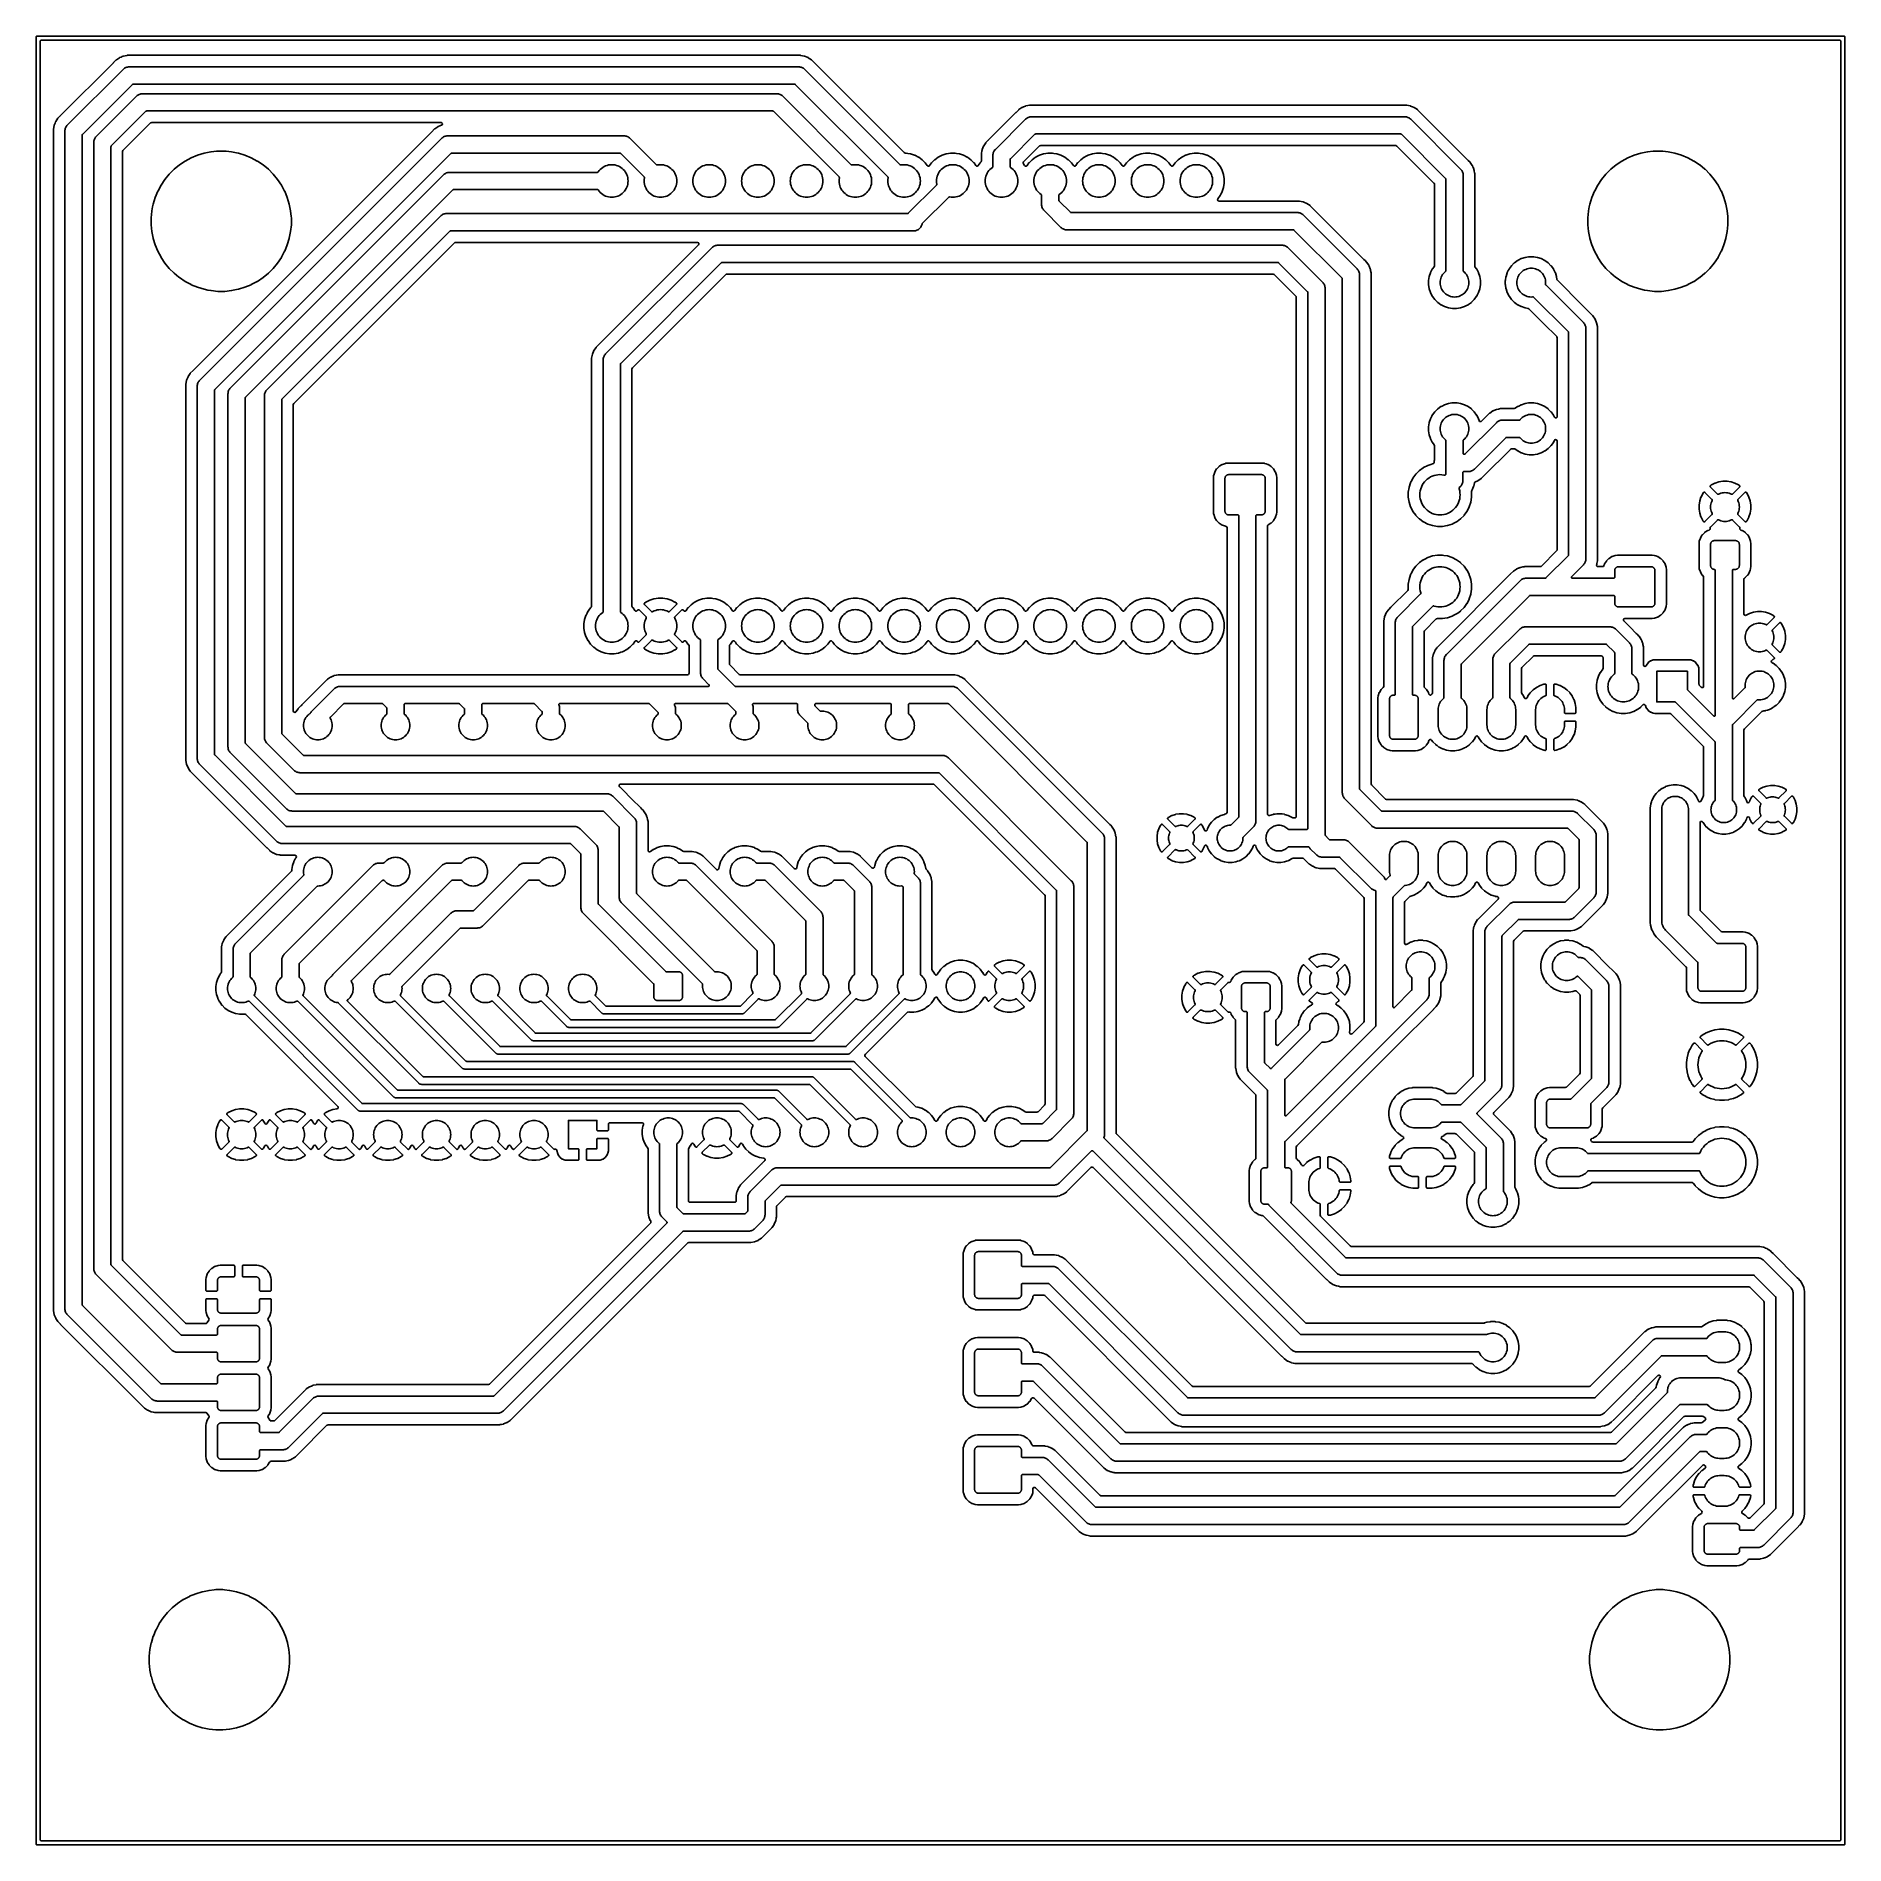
# Model space of a CAD drawing. Header units: metres. Extents: x 46.2 to 140.4, y -137.6 to -43.4.
import ezdxf

# ---------------------------------------------------------------- set-up
doc = ezdxf.new("R2010")
doc.units = ezdxf.units.M

msp = doc.modelspace()

# ---------------------------------------------------------------- linework, layer by layer
for points in [[(140.449, -137.599), (140.449, -43.401), (140.449, -43.399), (140.449, -43.398), (140.449, -43.397), (140.449, -43.396), (140.449, -43.394), (140.449, -43.393), (140.449, -43.392), (140.449, -43.391), (140.448, -43.39), (140.448, -43.388), (140.448, -43.387), (140.447, -43.386), (140.447, -43.385), (140.447, -43.384), (140.446, -43.383), (140.446, -43.381), (140.445, -43.38), (140.445, -43.379), (140.444, -43.378), (140.444, -43.377), (140.443, -43.376), (140.442, -43.375), (140.442, -43.374), (140.441, -43.373), (140.44, -43.372), (140.44, -43.371), (140.439, -43.37), (140.438, -43.369), (140.437, -43.368), (140.437, -43.367), (140.436, -43.366), (140.435, -43.365), (140.434, -43.364), (140.433, -43.363), (140.432, -43.363), (140.431, -43.362), (140.43, -43.361), (140.429, -43.36), (140.428, -43.36), (140.427, -43.359), (140.426, -43.358), (140.425, -43.358), (140.424, -43.357), (140.423, -43.356), (140.422, -43.356), (140.421, -43.355), (140.42, -43.355), (140.419, -43.354), (140.417, -43.354), (140.416, -43.353), (140.415, -43.353), (140.414, -43.353), (140.413, -43.352), (140.412, -43.352), (140.41, -43.352), (140.409, -43.351), (140.408, -43.351), (140.407, -43.351), (140.406, -43.351), (140.404, -43.351), (140.403, -43.351), (140.402, -43.351), (140.401, -43.351), (140.399, -43.351), (46.201, -43.351), (46.199, -43.351), (46.198, -43.351), (46.197, -43.351), (46.196, -43.351), (46.194, -43.351), (46.193, -43.351), (46.192, -43.351), (46.191, -43.351), (46.19, -43.352), (46.188, -43.352), (46.187, -43.352), (46.186, -43.353), (46.185, -43.353), (46.184, -43.353), (46.183, -43.354), (46.181, -43.354), (46.18, -43.355), (46.179, -43.355), (46.178, -43.356), (46.177, -43.356), (46.176, -43.357), (46.175, -43.358), (46.174, -43.358), (46.173, -43.359), (46.172, -43.36), (46.171, -43.36), (46.17, -43.361), (46.169, -43.362), (46.168, -43.363), (46.167, -43.363), (46.166, -43.364), (46.165, -43.365), (46.164, -43.366), (46.163, -43.367), (46.163, -43.368), (46.162, -43.369), (46.161, -43.37), (46.16, -43.371), (46.16, -43.372), (46.159, -43.373), (46.158, -43.374), (46.158, -43.375), (46.157, -43.376), (46.156, -43.377), (46.156, -43.378), (46.155, -43.379), (46.155, -43.38), (46.154, -43.381), (46.154, -43.383), (46.153, -43.384), (46.153, -43.385), (46.153, -43.386), (46.152, -43.387), (46.152, -43.388), (46.152, -43.39), (46.151, -43.391), (46.151, -43.392), (46.151, -43.393), (46.151, -43.394), (46.151, -43.396), (46.151, -43.397), (46.151, -43.398), (46.151, -43.399), (46.151, -43.401), (46.151, -137.599), (46.151, -137.601), (46.151, -137.602), (46.151, -137.603), (46.151, -137.604), (46.151, -137.606), (46.151, -137.607), (46.151, -137.608), (46.151, -137.609), (46.152, -137.61), (46.152, -137.612), (46.152, -137.613), (46.153, -137.614), (46.153, -137.615), (46.153, -137.616), (46.154, -137.617), (46.154, -137.619), (46.155, -137.62), (46.155, -137.621), (46.156, -137.622), (46.156, -137.623), (46.157, -137.624), (46.158, -137.625), (46.158, -137.626), (46.159, -137.627), (46.16, -137.628), (46.16, -137.629), (46.161, -137.63), (46.162, -137.631), (46.163, -137.632), (46.163, -137.633), (46.164, -137.634), (46.165, -137.635), (46.166, -137.636), (46.167, -137.637), (46.168, -137.637), (46.169, -137.638), (46.17, -137.639), (46.171, -137.64), (46.172, -137.64), (46.173, -137.641), (46.174, -137.642), (46.175, -137.642), (46.176, -137.643), (46.177, -137.644), (46.178, -137.644), (46.179, -137.645), (46.18, -137.645), (46.181, -137.646), (46.183, -137.646), (46.184, -137.647), (46.185, -137.647), (46.186, -137.647), (46.187, -137.648), (46.188, -137.648), (46.19, -137.648), (46.191, -137.649), (46.192, -137.649), (46.193, -137.649), (46.194, -137.649), (46.196, -137.649), (46.197, -137.649), (46.198, -137.649), (46.199, -137.649), (46.201, -137.649), (140.399, -137.649), (140.401, -137.649), (140.402, -137.649), (140.403, -137.649), (140.404, -137.649), (140.406, -137.649), (140.407, -137.649), (140.408, -137.649), (140.409, -137.649), (140.41, -137.648), (140.412, -137.648), (140.413, -137.648), (140.414, -137.647), (140.415, -137.647), (140.416, -137.647), (140.417, -137.646), (140.419, -137.646), (140.42, -137.645), (140.421, -137.645), (140.422, -137.644), (140.423, -137.644), (140.424, -137.643), (140.425, -137.642), (140.426, -137.642), (140.427, -137.641), (140.428, -137.64), (140.429, -137.64), (140.43, -137.639), (140.431, -137.638), (140.432, -137.637), (140.433, -137.637), (140.434, -137.636), (140.435, -137.635), (140.436, -137.634), (140.437, -137.633), (140.437, -137.632), (140.438, -137.631), (140.439, -137.63), (140.44, -137.629), (140.44, -137.628), (140.441, -137.627), (140.442, -137.626), (140.442, -137.625), (140.443, -137.624), (140.444, -137.623), (140.444, -137.622), (140.445, -137.621), (140.445, -137.62), (140.446, -137.619), (140.446, -137.617), (140.447, -137.616), (140.447, -137.615), (140.447, -137.614), (140.448, -137.613), (140.448, -137.612), (140.448, -137.61), (140.449, -137.609), (140.449, -137.608), (140.449, -137.607), (140.449, -137.606), (140.449, -137.604), (140.449, -137.603), (140.449, -137.602), (140.449, -137.601), (140.449, -137.599)], [(140.249, -43.632), (140.236, -43.586), (140.204, -43.558), (140.17, -43.551), (46.432, -43.551), (46.386, -43.564), (46.358, -43.596), (46.351, -43.63), (46.351, -137.368), (46.364, -137.414), (46.396, -137.442), (46.43, -137.449), (140.168, -137.449), (140.214, -137.436), (140.242, -137.404), (140.249, -137.37), (140.249, -43.632)], [(47.427, -110.513), (51.64, -114.726), (51.648, -114.733), (51.787, -114.872), (51.788, -114.873), (51.789, -114.874), (51.79, -114.875), (51.79, -114.876), (51.791, -114.877), (51.792, -114.877), (51.793, -114.878), (51.794, -114.879), (51.958, -114.988), (51.959, -114.989), (51.96, -114.99), (51.961, -114.99), (51.963, -114.991), (51.964, -114.991), (51.965, -114.992), (51.966, -114.992), (51.967, -114.993), (51.967, -114.993), (52.076, -115.038), (52.149, -115.068), (52.15, -115.069), (52.151, -115.069), (52.152, -115.07), (52.154, -115.07), (52.155, -115.07), (52.156, -115.071), (52.157, -115.071), (52.158, -115.071), (52.255, -115.09), (52.319, -115.103), (52.352, -115.11), (52.353, -115.11), (52.354, -115.11), (52.355, -115.11), (52.357, -115.11), (52.358, -115.11), (52.359, -115.11), (52.36, -115.11), (52.361, -115.111), (54.997, -115.111), (55.018, -115.116), (55.019, -115.117), (55.021, -115.117), (55.022, -115.118), (55.023, -115.118), (55.037, -115.12), (55.037, -115.12), (55.038, -115.121), (55.039, -115.122), (55.041, -115.122), (55.042, -115.123), (55.051, -115.134), (55.052, -115.135), (55.053, -115.136), (55.054, -115.137), (55.055, -115.138), (55.07, -115.151), (55.07, -115.152), (55.071, -115.153), (55.071, -115.154), (55.072, -115.155), (55.073, -115.156), (55.154, -115.288), (55.163, -115.307), (55.163, -115.311), (55.163, -115.312), (55.163, -115.313), (55.163, -115.315), (55.163, -115.316), (55.163, -115.317), (55.163, -115.319), (55.163, -115.32), (55.163, -115.321), (55.164, -115.322), (55.164, -115.324), (55.164, -115.325), (55.165, -115.326), (55.165, -115.328), (55.164, -115.334), (55.163, -115.335), (55.163, -115.336), (55.163, -115.337), (55.163, -115.339), (55.162, -115.34), (55.162, -115.341), (55.162, -115.343), (55.162, -115.344), (55.162, -115.345), (55.162, -115.346), (55.162, -115.352), (55.161, -115.352), (55.161, -115.353), (55.16, -115.354), (55.159, -115.355), (55.159, -115.357), (55.158, -115.358), (55.158, -115.359), (55.157, -115.36), (55.157, -115.361), (55.156, -115.362), (55.156, -115.363), (55.155, -115.364), (55.155, -115.366), (55.155, -115.367), (55.155, -115.367), (55.155, -115.367), (55.152, -115.375), (55.073, -115.504), (55.072, -115.505), (55.071, -115.506), (55.071, -115.507), (55.07, -115.508), (55.07, -115.509), (55.069, -115.511), (55.069, -115.512), (55.069, -115.513), (55.068, -115.514), (55.068, -115.515), (55.068, -115.515), (55.068, -115.515), (55.014, -115.677), (55.013, -115.681), (55.012, -115.683), (55.012, -115.684), (55.011, -115.685), (55.011, -115.687), (55.011, -115.688), (55.011, -115.689), (55.01, -115.691), (55.01, -115.692), (55.002, -115.777), (55, -115.795), (55, -115.796), (55, -115.797), (55, -115.799), (54.999, -115.8), (54.999, -117.4), (55, -117.401), (55, -117.403), (55, -117.404), (55, -117.405), (55.01, -117.508), (55.01, -117.509), (55.011, -117.511), (55.011, -117.512), (55.011, -117.513), (55.011, -117.515), (55.012, -117.516), (55.012, -117.517), (55.013, -117.519), (55.068, -117.685), (55.068, -117.685), (55.068, -117.686), (55.069, -117.687), (55.069, -117.688), (55.069, -117.689), (55.07, -117.691), (55.07, -117.692), (55.071, -117.693), (55.071, -117.694), (55.072, -117.695), (55.073, -117.696), (55.165, -117.845), (55.166, -117.846), (55.166, -117.847), (55.167, -117.848), (55.168, -117.849), (55.168, -117.85), (55.169, -117.851), (55.17, -117.852), (55.171, -117.853), (55.172, -117.854), (55.296, -117.978), (55.297, -117.979), (55.298, -117.98), (55.299, -117.981), (55.3, -117.982), (55.301, -117.982), (55.302, -117.983), (55.303, -117.984), (55.304, -117.984), (55.305, -117.985), (55.454, -118.077), (55.455, -118.078), (55.456, -118.079), (55.457, -118.079), (55.458, -118.08), (55.459, -118.08), (55.461, -118.081), (55.462, -118.081), (55.463, -118.081), (55.464, -118.082), (55.465, -118.082), (55.465, -118.082), (55.465, -118.082), (55.631, -118.137), (55.633, -118.138), (55.634, -118.138), (55.635, -118.139), (55.637, -118.139), (55.638, -118.139), (55.639, -118.139), (55.641, -118.14), (55.642, -118.14), (55.745, -118.15), (55.746, -118.15), (55.747, -118.15), (55.749, -118.15), (55.75, -118.151), (57.65, -118.151), (57.651, -118.15), (57.653, -118.15), (57.654, -118.15), (57.655, -118.15), (57.758, -118.14), (57.759, -118.14), (57.761, -118.139), (57.762, -118.139), (57.763, -118.139), (57.765, -118.139), (57.766, -118.138), (57.767, -118.138), (57.769, -118.137), (57.935, -118.082), (57.935, -118.082), (57.936, -118.082), (57.937, -118.081), (57.938, -118.081), (57.939, -118.081), (57.941, -118.08), (57.942, -118.08), (57.943, -118.079), (57.944, -118.079), (57.945, -118.078), (57.946, -118.077), (58.095, -117.985), (58.096, -117.984), (58.097, -117.984), (58.098, -117.983), (58.099, -117.982), (58.1, -117.982), (58.101, -117.981), (58.102, -117.98), (58.103, -117.979), (58.104, -117.978), (58.228, -117.854), (58.229, -117.853), (58.23, -117.852), (58.231, -117.851), (58.232, -117.85), (58.232, -117.849), (58.233, -117.848), (58.234, -117.847), (58.234, -117.846), (58.235, -117.845), (58.324, -117.702), (58.324, -117.701), (58.325, -117.701), (58.326, -117.7), (58.326, -117.699), (58.327, -117.698), (58.328, -117.697), (58.357, -117.664), (58.403, -117.651), (59.099, -117.651), (59.1, -117.65), (59.101, -117.65), (59.102, -117.65), (59.103, -117.65), (59.105, -117.65), (59.106, -117.65), (59.107, -117.65), (59.108, -117.65), (59.15, -117.641), (59.212, -117.629), (59.302, -117.611), (59.303, -117.611), (59.304, -117.611), (59.305, -117.61), (59.306, -117.61), (59.308, -117.61), (59.309, -117.609), (59.31, -117.609), (59.311, -117.608), (59.405, -117.569), (59.493, -117.533), (59.494, -117.532), (59.495, -117.532), (59.496, -117.531), (59.497, -117.531), (59.499, -117.53), (59.5, -117.53), (59.501, -117.529), (59.502, -117.528), (59.62, -117.449), (59.666, -117.419), (59.667, -117.418), (59.668, -117.417), (59.669, -117.417), (59.67, -117.416), (59.67, -117.415), (59.671, -117.414), (59.672, -117.413), (59.673, -117.412), (59.812, -117.273), (61.312, -115.774), (61.322, -115.765), (61.373, -115.751), (64.89, -115.751), (64.891, -115.75), (64.892, -115.75), (64.9, -115.75), (64.908, -115.75), (64.909, -115.75), (64.91, -115.751), (70.299, -115.751), (70.3, -115.75), (70.301, -115.75), (70.302, -115.75), (70.303, -115.75), (70.305, -115.75), (70.306, -115.75), (70.307, -115.75), (70.308, -115.75), (70.347, -115.742), (70.405, -115.73), (70.502, -115.711), (70.503, -115.711), (70.504, -115.711), (70.505, -115.71), (70.506, -115.71), (70.508, -115.71), (70.509, -115.709), (70.51, -115.709), (70.511, -115.708), (70.569, -115.684), (70.693, -115.633), (70.694, -115.632), (70.695, -115.632), (70.696, -115.631), (70.698, -115.631), (70.699, -115.63), (70.699, -115.63), (70.7, -115.63), (70.701, -115.629), (70.702, -115.628), (70.866, -115.519), (70.867, -115.518), (70.868, -115.517), (70.868, -115.517), (70.869, -115.516), (70.87, -115.516), (70.871, -115.515), (70.871, -115.514), (70.872, -115.513), (70.873, -115.512), (71.016, -115.37), (71.016, -115.37), (80.112, -106.274), (80.122, -106.265), (80.173, -106.251), (83.399, -106.251), (83.4, -106.25), (83.401, -106.25), (83.403, -106.25), (83.404, -106.25), (83.405, -106.25), (83.407, -106.25), (83.408, -106.25), (83.408, -106.25), (83.408, -106.25), (83.602, -106.211), (83.603, -106.211), (83.604, -106.211), (83.605, -106.21), (83.606, -106.21), (83.608, -106.21), (83.609, -106.209), (83.61, -106.209), (83.611, -106.208), (83.686, -106.177), (83.793, -106.133), (83.794, -106.132), (83.795, -106.132), (83.796, -106.131), (83.797, -106.131), (83.799, -106.13), (83.8, -106.13), (83.801, -106.129), (83.802, -106.128), (83.966, -106.019), (83.967, -106.018), (83.968, -106.017), (83.969, -106.017), (83.97, -106.016), (83.97, -106.015), (83.971, -106.014), (83.972, -106.013), (83.973, -106.012), (84.112, -105.873), (84.366, -105.62), (84.366, -105.62), (84.373, -105.612), (84.512, -105.473), (84.513, -105.472), (84.514, -105.471), (84.515, -105.47), (84.516, -105.469), (84.517, -105.469), (84.517, -105.468), (84.518, -105.467), (84.519, -105.466), (84.628, -105.302), (84.629, -105.301), (84.63, -105.3), (84.63, -105.298), (84.63, -105.298), (84.631, -105.297), (84.632, -105.296), (84.632, -105.294), (84.633, -105.293), (84.683, -105.171), (84.686, -105.164), (84.708, -105.111), (84.709, -105.11), (84.709, -105.109), (84.71, -105.108), (84.71, -105.106), (84.71, -105.105), (84.711, -105.104), (84.711, -105.103), (84.711, -105.102), (84.732, -104.996), (84.74, -104.957), (84.75, -104.908), (84.75, -104.907), (84.75, -104.906), (84.75, -104.905), (84.75, -104.903), (84.75, -104.902), (84.75, -104.901), (84.75, -104.9), (84.751, -104.899), (84.751, -104.368), (84.752, -104.355), (84.777, -104.308), (85.212, -103.874), (85.222, -103.865), (85.273, -103.851), (99.299, -103.851), (99.3, -103.85), (99.301, -103.85), (99.302, -103.85), (99.303, -103.85), (99.305, -103.85), (99.306, -103.85), (99.307, -103.85), (99.308, -103.85), (99.357, -103.84), (99.405, -103.83), (99.502, -103.811), (99.503, -103.811), (99.504, -103.811), (99.505, -103.81), (99.506, -103.81), (99.508, -103.81), (99.509, -103.809), (99.51, -103.809), (99.511, -103.808), (99.521, -103.804), (99.564, -103.786), (99.693, -103.733), (99.694, -103.732), (99.695, -103.732), (99.696, -103.731), (99.698, -103.731), (99.698, -103.731), (99.699, -103.73), (99.7, -103.73), (99.701, -103.729), (99.702, -103.728), (99.866, -103.619), (99.867, -103.618), (99.868, -103.617), (99.868, -103.617), (99.869, -103.616), (99.87, -103.616), (99.871, -103.615), (99.871, -103.614), (99.872, -103.613), (99.873, -103.612), (100.016, -103.47), (100.016, -103.47), (101.144, -102.342), (101.173, -102.323), (101.215, -102.32), (101.257, -102.343), (111.08, -112.166), (111.088, -112.173), (111.227, -112.312), (111.228, -112.313), (111.229, -112.314), (111.23, -112.315), (111.23, -112.316), (111.231, -112.317), (111.232, -112.317), (111.233, -112.318), (111.234, -112.319), (111.398, -112.428), (111.399, -112.429), (111.4, -112.43), (111.401, -112.43), (111.403, -112.431), (111.404, -112.431), (111.405, -112.432), (111.406, -112.432), (111.407, -112.433), (111.407, -112.433), (111.494, -112.469), (111.589, -112.508), (111.59, -112.509), (111.591, -112.509), (111.592, -112.51), (111.594, -112.51), (111.595, -112.51), (111.596, -112.511), (111.597, -112.511), (111.598, -112.511), (111.695, -112.53), (111.779, -112.547), (111.792, -112.55), (111.793, -112.55), (111.794, -112.55), (111.795, -112.55), (111.797, -112.55), (111.798, -112.55), (111.799, -112.55), (111.8, -112.55), (111.801, -112.551), (120.992, -112.551), (121.02, -112.556), (121.06, -112.587), (121.067, -112.595), (121.068, -112.597), (121.068, -112.597), (121.069, -112.598), (121.07, -112.599), (121.07, -112.6), (121.071, -112.601), (121.072, -112.602), (121.073, -112.603), (121.217, -112.747), (121.218, -112.748), (121.219, -112.749), (121.22, -112.75), (121.221, -112.75), (121.221, -112.75), (121.222, -112.751), (121.223, -112.752), (121.223, -112.752), (121.296, -112.805), (121.389, -112.873), (121.39, -112.873), (121.391, -112.874), (121.392, -112.875), (121.393, -112.876), (121.395, -112.876), (121.396, -112.877), (121.396, -112.877), (121.578, -112.97), (121.579, -112.97), (121.58, -112.971), (121.581, -112.971), (121.582, -112.972), (121.583, -112.972), (121.584, -112.972), (121.585, -112.973), (121.78, -113.036), (121.781, -113.036), (121.782, -113.037), (121.783, -113.037), (121.784, -113.037), (121.786, -113.038), (121.787, -113.038), (121.788, -113.038), (121.99, -113.07), (121.991, -113.07), (121.992, -113.07), (121.993, -113.07), (121.994, -113.07), (121.996, -113.07), (121.997, -113.071), (121.998, -113.071), (122.202, -113.071), (122.203, -113.071), (122.204, -113.07), (122.206, -113.07), (122.207, -113.07), (122.208, -113.07), (122.209, -113.07), (122.21, -113.07), (122.338, -113.05), (122.412, -113.038), (122.413, -113.038), (122.414, -113.038), (122.416, -113.037), (122.417, -113.037), (122.418, -113.037), (122.419, -113.036), (122.42, -113.036), (122.538, -112.998), (122.615, -112.973), (122.616, -112.972), (122.618, -112.972), (122.618, -112.972), (122.619, -112.971), (122.62, -112.971), (122.621, -112.97), (122.622, -112.97), (122.688, -112.936), (122.804, -112.877), (122.805, -112.876), (122.807, -112.876), (122.808, -112.875), (122.809, -112.874), (122.81, -112.873), (122.811, -112.873), (122.826, -112.862), (122.977, -112.752), (122.977, -112.752), (122.978, -112.751), (122.979, -112.75), (122.98, -112.75), (122.981, -112.749), (122.982, -112.748), (122.983, -112.747), (123.127, -112.603), (123.128, -112.602), (123.129, -112.601), (123.13, -112.6), (123.13, -112.599), (123.131, -112.598), (123.132, -112.597), (123.132, -112.597), (123.253, -112.431), (123.253, -112.43), (123.254, -112.429), (123.255, -112.428), (123.256, -112.427), (123.256, -112.425), (123.257, -112.424), (123.257, -112.424), (123.257, -112.424), (123.257, -112.424), (123.257, -112.424), (123.264, -112.409), (123.298, -112.343), (123.35, -112.242), (123.35, -112.241), (123.351, -112.24), (123.351, -112.239), (123.352, -112.238), (123.352, -112.237), (123.352, -112.236), (123.353, -112.235), (123.416, -112.04), (123.416, -112.039), (123.417, -112.037), (123.417, -112.036), (123.417, -112.035), (123.418, -112.034), (123.418, -112.032), (123.418, -112.032), (123.426, -111.981), (123.45, -111.83), (123.45, -111.829), (123.45, -111.828), (123.45, -111.827), (123.45, -111.826), (123.45, -111.824), (123.45, -111.823), (123.45, -111.822), (123.45, -111.618), (123.45, -111.617), (123.45, -111.616), (123.45, -111.614), (123.45, -111.613), (123.45, -111.612), (123.45, -111.611), (123.45, -111.61), (123.436, -111.524), (123.418, -111.408), (123.418, -111.407), (123.418, -111.406), (123.417, -111.404), (123.417, -111.403), (123.417, -111.402), (123.416, -111.401), (123.416, -111.4), (123.353, -111.205), (123.352, -111.204), (123.352, -111.203), (123.352, -111.202), (123.351, -111.201), (123.351, -111.2), (123.35, -111.199), (123.35, -111.198), (123.257, -111.016), (123.256, -111.015), (123.256, -111.013), (123.255, -111.012), (123.254, -111.011), (123.253, -111.01), (123.253, -111.009), (123.132, -110.843), (123.132, -110.843), (123.131, -110.842), (123.13, -110.841), (123.13, -110.84), (123.129, -110.839), (123.128, -110.838), (123.127, -110.837), (122.983, -110.693), (122.982, -110.692), (122.981, -110.691), (122.98, -110.69), (122.979, -110.69), (122.978, -110.689), (122.977, -110.688), (122.977, -110.688), (122.811, -110.567), (122.81, -110.567), (122.809, -110.566), (122.808, -110.565), (122.807, -110.564), (122.805, -110.564), (122.804, -110.563), (122.804, -110.563), (122.804, -110.563), (122.804, -110.563), (122.804, -110.563), (122.622, -110.47), (122.621, -110.47), (122.62, -110.469), (122.619, -110.469), (122.618, -110.468), (122.617, -110.468), (122.616, -110.468), (122.615, -110.467), (122.42, -110.404), (122.419, -110.404), (122.418, -110.403), (122.417, -110.403), (122.416, -110.403), (122.414, -110.402), (122.413, -110.402), (122.412, -110.402), (122.234, -110.374), (122.21, -110.37), (122.209, -110.37), (122.208, -110.37), (122.207, -110.37), (122.206, -110.37), (122.204, -110.37), (122.203, -110.37), (122.202, -110.37), (121.998, -110.37), (121.997, -110.37), (121.996, -110.37), (121.994, -110.37), (121.993, -110.37), (121.992, -110.37), (121.991, -110.37), (121.99, -110.37), (121.962, -110.374), (121.788, -110.402), (121.787, -110.402), (121.786, -110.402), (121.784, -110.403), (121.783, -110.403), (121.782, -110.403), (121.781, -110.404), (121.78, -110.404), (121.67, -110.44), (121.655, -110.445), (121.624, -110.449), (112.368, -110.449), (112.355, -110.448), (112.308, -110.423), (102.474, -100.588), (102.465, -100.578), (102.451, -100.527), (102.451, -85.101), (102.45, -85.1), (102.45, -85.099), (102.45, -85.098), (102.45, -85.097), (102.45, -85.095), (102.45, -85.094), (102.45, -85.093), (102.45, -85.092), (102.411, -84.898), (102.411, -84.897), (102.411, -84.896), (102.41, -84.895), (102.41, -84.894), (102.41, -84.894), (102.41, -84.893), (102.409, -84.892), (102.409, -84.892), (102.409, -84.891), (102.408, -84.889), (102.407, -84.886), (102.394, -84.855), (102.37, -84.797), (102.333, -84.707), (102.332, -84.706), (102.332, -84.705), (102.331, -84.704), (102.331, -84.702), (102.331, -84.702), (102.33, -84.701), (102.33, -84.7), (102.329, -84.699), (102.328, -84.698), (102.219, -84.534), (102.218, -84.533), (102.217, -84.532), (102.217, -84.531), (102.216, -84.53), (102.215, -84.53), (102.214, -84.529), (102.213, -84.528), (102.212, -84.527), (102.13, -84.445), (100.205, -82.519), (94.573, -76.888), (94.573, -76.888), (94.572, -76.887), (94.571, -76.886), (94.57, -76.885), (94.57, -76.884), (94.569, -76.883), (94.568, -76.883), (94.567, -76.882), (94.566, -76.881), (94.48, -76.824), (94.48, -76.824), (94.475, -76.82), (94.402, -76.772), (94.401, -76.771), (94.4, -76.77), (94.399, -76.77), (94.397, -76.769), (94.396, -76.769), (94.395, -76.768), (94.394, -76.768), (94.393, -76.767), (94.393, -76.767), (94.297, -76.727), (94.291, -76.725), (94.211, -76.692), (94.209, -76.691), (94.208, -76.691), (94.208, -76.691), (94.207, -76.69), (94.206, -76.69), (94.205, -76.69), (94.204, -76.689), (94.203, -76.689), (94.202, -76.689), (94.04, -76.657), (94.04, -76.657), (94.04, -76.657), (94.008, -76.65), (94.007, -76.65), (94.006, -76.65), (94.005, -76.65), (94.003, -76.65), (94.002, -76.65), (94.001, -76.65), (94, -76.65), (93.999, -76.649), (82.868, -76.649), (82.855, -76.648), (82.808, -76.623), (82.314, -76.128), (82.305, -76.118), (82.291, -76.067), (82.291, -75.134), (82.291, -75.128), (82.291, -75.126), (82.291, -75.125), (82.291, -75.125), (82.292, -75.124), (82.292, -75.123), (82.292, -75.12), (82.301, -75.105), (82.301, -75.103), (82.302, -75.102), (82.302, -75.101), (82.303, -75.099), (82.31, -75.081), (82.344, -75.048), (82.344, -75.047), (82.345, -75.046), (82.346, -75.045), (82.347, -75.044), (82.348, -75.043), (82.348, -75.043), (82.349, -75.042), (82.451, -74.901), (82.455, -74.896), (82.456, -74.896), (82.457, -74.895), (82.458, -74.894), (82.459, -74.894), (82.46, -74.893), (82.461, -74.892), (82.462, -74.891), (82.463, -74.89), (82.464, -74.89), (82.465, -74.888), (82.479, -74.883), (82.48, -74.883), (82.481, -74.883), (82.482, -74.882), (82.483, -74.882), (82.484, -74.881), (82.485, -74.881), (82.486, -74.88), (82.496, -74.875), (82.497, -74.875), (82.498, -74.875), (82.5, -74.875), (82.501, -74.875), (82.502, -74.874), (82.504, -74.874), (82.505, -74.874), (82.506, -74.874), (82.517, -74.876), (82.518, -74.877), (82.519, -74.877), (82.52, -74.877), (82.522, -74.877), (82.523, -74.877), (82.524, -74.878), (82.525, -74.878), (82.537, -74.879), (82.537, -74.879), (82.538, -74.879), (82.539, -74.88), (82.54, -74.88), (82.541, -74.881), (82.542, -74.881), (82.543, -74.882), (82.544, -74.882), (82.545, -74.883), (82.545, -74.883), (82.554, -74.891), (82.554, -74.892), (82.555, -74.893), (82.556, -74.894), (82.557, -74.894), (82.558, -74.895), (82.558, -74.896), (82.559, -74.896), (82.574, -74.908), (82.604, -74.949), (82.671, -75.042), (82.672, -75.043), (82.672, -75.043), (82.673, -75.044), (82.674, -75.045), (82.675, -75.046), (82.676, -75.047), (82.676, -75.048), (82.832, -75.204), (82.833, -75.204), (82.834, -75.205), (82.835, -75.206), (82.836, -75.207), (82.837, -75.208), (82.837, -75.208), (82.838, -75.209), (83.017, -75.338), (83.018, -75.339), (83.019, -75.34), (83.02, -75.34), (83.021, -75.341), (83.022, -75.342), (83.023, -75.342), (83.023, -75.342), (83.22, -75.442), (83.221, -75.443), (83.221, -75.443), (83.223, -75.444), (83.224, -75.444), (83.225, -75.445), (83.226, -75.445), (83.227, -75.445), (83.437, -75.514), (83.438, -75.514), (83.438, -75.514), (83.44, -75.514), (83.441, -75.515), (83.442, -75.515), (83.443, -75.515), (83.444, -75.515), (83.662, -75.55), (83.663, -75.55), (83.664, -75.55), (83.665, -75.55), (83.667, -75.55), (83.668, -75.55), (83.669, -75.551), (83.67, -75.551), (83.89, -75.551), (83.891, -75.551), (83.892, -75.55), (83.893, -75.55), (83.895, -75.55), (83.896, -75.55), (83.897, -75.55), (83.898, -75.55), (84.116, -75.515), (84.117, -75.515), (84.118, -75.515), (84.119, -75.515), (84.12, -75.514), (84.122, -75.514), (84.122, -75.514), (84.123, -75.514), (84.246, -75.474), (84.333, -75.445), (84.333, -75.445), (84.333, -75.445), (84.333, -75.445), (84.334, -75.445), (84.335, -75.445), (84.336, -75.444), (84.337, -75.444), (84.339, -75.443), (84.339, -75.443), (84.34, -75.442), (84.408, -75.408), (84.537, -75.342), (84.538, -75.342), (84.539, -75.341), (84.54, -75.34), (84.541, -75.34), (84.542, -75.339), (84.543, -75.338), (84.566, -75.322), (84.722, -75.209), (84.723, -75.208), (84.724, -75.207), (84.724, -75.207), (84.725, -75.206), (84.726, -75.205), (84.727, -75.205), (84.728, -75.204), (84.884, -75.048), (84.885, -75.047), (84.886, -75.046), (84.886, -75.045), (84.887, -75.044), (84.887, -75.044), (84.888, -75.043), (84.889, -75.042), (84.989, -74.904), (84.995, -74.897), (85.036, -74.875), (85.076, -74.879), (85.114, -74.908), (85.144, -74.949), (85.211, -75.042), (85.212, -75.043), (85.212, -75.043), (85.213, -75.044), (85.214, -75.045), (85.215, -75.046), (85.216, -75.047), (85.216, -75.048), (85.372, -75.204), (85.373, -75.204), (85.374, -75.205), (85.375, -75.206), (85.376, -75.207), (85.377, -75.208), (85.377, -75.208), (85.378, -75.209), (85.557, -75.338), (85.558, -75.339), (85.559, -75.34), (85.56, -75.34), (85.561, -75.341), (85.562, -75.342), (85.563, -75.342), (85.563, -75.342), (85.76, -75.442), (85.761, -75.443), (85.761, -75.443), (85.763, -75.444), (85.764, -75.444), (85.765, -75.445), (85.766, -75.445), (85.767, -75.445), (85.977, -75.514), (85.978, -75.514), (85.978, -75.514), (85.98, -75.514), (85.981, -75.515), (85.982, -75.515), (85.983, -75.515), (85.984, -75.515), (86.202, -75.55), (86.203, -75.55), (86.204, -75.55), (86.205, -75.55), (86.207, -75.55), (86.208, -75.55), (86.209, -75.551), (86.21, -75.551), (86.43, -75.551), (86.431, -75.551), (86.432, -75.55), (86.433, -75.55), (86.435, -75.55), (86.436, -75.55), (86.437, -75.55), (86.438, -75.55), (86.656, -75.515), (86.657, -75.515), (86.658, -75.515), (86.659, -75.515), (86.66, -75.514), (86.662, -75.514), (86.662, -75.514), (86.663, -75.514), (86.786, -75.474), (86.873, -75.445), (86.873, -75.445), (86.873, -75.445), (86.873, -75.445), (86.874, -75.445), (86.875, -75.445), (86.876, -75.444), (86.877, -75.444), (86.879, -75.443), (86.879, -75.443), (86.88, -75.442), (86.948, -75.408), (87.077, -75.342), (87.078, -75.342), (87.079, -75.341), (87.08, -75.34), (87.081, -75.34), (87.082, -75.339), (87.083, -75.338), (87.106, -75.322), (87.262, -75.209), (87.263, -75.208), (87.264, -75.207), (87.264, -75.207), (87.265, -75.206), (87.266, -75.205), (87.267, -75.205), (87.268, -75.204), (87.424, -75.048), (87.425, -75.047), (87.426, -75.046), (87.426, -75.045), (87.427, -75.044), (87.427, -75.044), (87.428, -75.043), (87.429, -75.042), (87.529, -74.904), (87.535, -74.897), (87.576, -74.875), (87.616, -74.879), (87.654, -74.908), (87.684, -74.949), (87.751, -75.042), (87.752, -75.043), (87.752, -75.043), (87.753, -75.044), (87.754, -75.045), (87.755, -75.046), (87.756, -75.047), (87.756, -75.048), (87.912, -75.204), (87.913, -75.204), (87.914, -75.205), (87.915, -75.206), (87.916, -75.207), (87.917, -75.208), (87.917, -75.208), (87.918, -75.209), (88.097, -75.338), (88.098, -75.339), (88.099, -75.34), (88.1, -75.34), (88.101, -75.341), (88.102, -75.342), (88.103, -75.342), (88.103, -75.342), (88.3, -75.442), (88.301, -75.443), (88.301, -75.443), (88.303, -75.444), (88.304, -75.444), (88.305, -75.445), (88.306, -75.445), (88.307, -75.445), (88.517, -75.514), (88.518, -75.514), (88.518, -75.514), (88.52, -75.514), (88.521, -75.515), (88.522, -75.515), (88.523, -75.515), (88.524, -75.515), (88.742, -75.55), (88.743, -75.55), (88.744, -75.55), (88.745, -75.55), (88.747, -75.55), (88.748, -75.55), (88.749, -75.551), (88.75, -75.551), (88.97, -75.551), (88.971, -75.551), (88.972, -75.55), (88.973, -75.55), (88.975, -75.55), (88.976, -75.55), (88.977, -75.55), (88.978, -75.55), (89.196, -75.515), (89.197, -75.515), (89.198, -75.515), (89.199, -75.515), (89.2, -75.514), (89.202, -75.514), (89.202, -75.514), (89.203, -75.514), (89.326, -75.474), (89.413, -75.445), (89.413, -75.445), (89.413, -75.445), (89.413, -75.445), (89.414, -75.445), (89.415, -75.445), (89.416, -75.444), (89.417, -75.444), (89.419, -75.443), (89.419, -75.443), (89.42, -75.442), (89.488, -75.408), (89.617, -75.342), (89.618, -75.342), (89.619, -75.341), (89.62, -75.34), (89.621, -75.34), (89.622, -75.339), (89.623, -75.338), (89.646, -75.322), (89.802, -75.209), (89.803, -75.208), (89.804, -75.207), (89.804, -75.207), (89.805, -75.206), (89.806, -75.205), (89.807, -75.205), (89.808, -75.204), (89.964, -75.048), (89.965, -75.047), (89.966, -75.046), (89.966, -75.045), (89.967, -75.044), (89.967, -75.044), (89.968, -75.043), (89.969, -75.042), (90.069, -74.904), (90.075, -74.897), (90.116, -74.875), (90.156, -74.879), (90.194, -74.908), (90.224, -74.949), (90.291, -75.042), (90.292, -75.043), (90.292, -75.043), (90.293, -75.044), (90.294, -75.045), (90.295, -75.046), (90.296, -75.047), (90.296, -75.048), (90.452, -75.204), (90.453, -75.204), (90.454, -75.205), (90.455, -75.206), (90.456, -75.207), (90.457, -75.208), (90.457, -75.208), (90.458, -75.209), (90.637, -75.338), (90.638, -75.339), (90.639, -75.34), (90.64, -75.34), (90.641, -75.341), (90.642, -75.342), (90.643, -75.342), (90.643, -75.342), (90.84, -75.442), (90.841, -75.443), (90.841, -75.443), (90.843, -75.444), (90.844, -75.444), (90.845, -75.445), (90.846, -75.445), (90.847, -75.445), (91.057, -75.514), (91.058, -75.514), (91.058, -75.514), (91.06, -75.514), (91.061, -75.515), (91.062, -75.515), (91.063, -75.515), (91.064, -75.515), (91.282, -75.55), (91.283, -75.55), (91.284, -75.55), (91.285, -75.55), (91.287, -75.55), (91.288, -75.55), (91.289, -75.551), (91.29, -75.551), (91.51, -75.551), (91.511, -75.551), (91.512, -75.55), (91.513, -75.55), (91.515, -75.55), (91.516, -75.55), (91.517, -75.55), (91.518, -75.55), (91.736, -75.515), (91.737, -75.515), (91.738, -75.515), (91.739, -75.515), (91.74, -75.514), (91.742, -75.514), (91.742, -75.514), (91.743, -75.514), (91.866, -75.474), (91.953, -75.445), (91.953, -75.445), (91.953, -75.445), (91.953, -75.445), (91.954, -75.445), (91.955, -75.445), (91.956, -75.444), (91.957, -75.444), (91.959, -75.443), (91.959, -75.443), (91.96, -75.442), (92.028, -75.408), (92.157, -75.342), (92.158, -75.342), (92.159, -75.341), (92.16, -75.34), (92.161, -75.34), (92.162, -75.339), (92.163, -75.338), (92.186, -75.322), (92.342, -75.209), (92.343, -75.208), (92.344, -75.207), (92.344, -75.207), (92.345, -75.206), (92.346, -75.205), (92.347, -75.205), (92.348, -75.204), (92.504, -75.048), (92.505, -75.047), (92.506, -75.046), (92.506, -75.045), (92.507, -75.044), (92.507, -75.044), (92.508, -75.043), (92.509, -75.042), (92.609, -74.904), (92.615, -74.897), (92.656, -74.875), (92.696, -74.879), (92.734, -74.908), (92.764, -74.949), (92.831, -75.042), (92.832, -75.043), (92.832, -75.043), (92.833, -75.044), (92.834, -75.045), (92.835, -75.046), (92.836, -75.047), (92.836, -75.048), (92.992, -75.204), (92.993, -75.204), (92.994, -75.205), (92.995, -75.206), (92.996, -75.207), (92.997, -75.208), (92.997, -75.208), (92.998, -75.209), (93.177, -75.338), (93.178, -75.339), (93.179, -75.34), (93.18, -75.34), (93.181, -75.341), (93.182, -75.342), (93.183, -75.342), (93.183, -75.342), (93.38, -75.442), (93.381, -75.443), (93.381, -75.443), (93.383, -75.444), (93.384, -75.444), (93.385, -75.445), (93.386, -75.445), (93.387, -75.445), (93.597, -75.514), (93.598, -75.514), (93.598, -75.514), (93.6, -75.514), (93.601, -75.515), (93.602, -75.515), (93.603, -75.515), (93.604, -75.515), (93.822, -75.55), (93.823, -75.55), (93.824, -75.55), (93.825, -75.55), (93.827, -75.55), (93.828, -75.55), (93.829, -75.551), (93.83, -75.551), (94.05, -75.551), (94.051, -75.551), (94.052, -75.55), (94.053, -75.55), (94.055, -75.55), (94.056, -75.55), (94.057, -75.55), (94.058, -75.55), (94.276, -75.515), (94.277, -75.515), (94.278, -75.515), (94.279, -75.515), (94.28, -75.514), (94.282, -75.514), (94.282, -75.514), (94.283, -75.514), (94.406, -75.474), (94.493, -75.445), (94.493, -75.445), (94.493, -75.445), (94.493, -75.445), (94.494, -75.445), (94.495, -75.445), (94.496, -75.444), (94.497, -75.444), (94.499, -75.443), (94.499, -75.443), (94.5, -75.442), (94.568, -75.408), (94.697, -75.342), (94.698, -75.342), (94.699, -75.341), (94.7, -75.34), (94.701, -75.34), (94.702, -75.339), (94.703, -75.338), (94.726, -75.322), (94.882, -75.209), (94.883, -75.208), (94.884, -75.207), (94.884, -75.207), (94.885, -75.206), (94.886, -75.205), (94.887, -75.205), (94.888, -75.204), (95.044, -75.048), (95.045, -75.047), (95.046, -75.046), (95.046, -75.045), (95.047, -75.044), (95.047, -75.044), (95.048, -75.043), (95.049, -75.042), (95.149, -74.904), (95.155, -74.897), (95.196, -74.875), (95.236, -74.879), (95.274, -74.908), (95.304, -74.949), (95.371, -75.042), (95.372, -75.043), (95.372, -75.043), (95.373, -75.044), (95.374, -75.045), (95.375, -75.046), (95.376, -75.047), (95.376, -75.048), (95.532, -75.204), (95.533, -75.204), (95.534, -75.205), (95.535, -75.206), (95.536, -75.207), (95.537, -75.208), (95.537, -75.208), (95.538, -75.209), (95.717, -75.338), (95.718, -75.339), (95.719, -75.34), (95.72, -75.34), (95.721, -75.341), (95.722, -75.342), (95.723, -75.342), (95.723, -75.342), (95.92, -75.442), (95.921, -75.443), (95.921, -75.443), (95.923, -75.444), (95.924, -75.444), (95.925, -75.445), (95.926, -75.445), (95.927, -75.445), (96.137, -75.514), (96.138, -75.514), (96.138, -75.514), (96.14, -75.514), (96.141, -75.515), (96.142, -75.515), (96.143, -75.515), (96.144, -75.515), (96.362, -75.55), (96.363, -75.55), (96.364, -75.55), (96.365, -75.55), (96.367, -75.55), (96.368, -75.55), (96.369, -75.551), (96.37, -75.551), (96.59, -75.551), (96.591, -75.551), (96.592, -75.55), (96.593, -75.55), (96.595, -75.55), (96.596, -75.55), (96.597, -75.55), (96.598, -75.55), (96.816, -75.515), (96.817, -75.515), (96.818, -75.515), (96.819, -75.515), (96.82, -75.514), (96.822, -75.514), (96.822, -75.514), (96.823, -75.514), (96.946, -75.474), (97.033, -75.445), (97.033, -75.445), (97.033, -75.445), (97.033, -75.445), (97.034, -75.445), (97.035, -75.445), (97.036, -75.444), (97.037, -75.444), (97.039, -75.443), (97.039, -75.443), (97.04, -75.442), (97.108, -75.408), (97.237, -75.342), (97.238, -75.342), (97.239, -75.341), (97.24, -75.34), (97.241, -75.34), (97.242, -75.339), (97.243, -75.338), (97.266, -75.322), (97.422, -75.209), (97.423, -75.208), (97.424, -75.207), (97.424, -75.207), (97.425, -75.206), (97.426, -75.205), (97.427, -75.205), (97.428, -75.204), (97.584, -75.048), (97.585, -75.047), (97.586, -75.046), (97.586, -75.045), (97.587, -75.044), (97.587, -75.044), (97.588, -75.043), (97.589, -75.042), (97.689, -74.904), (97.695, -74.897), (97.736, -74.875), (97.776, -74.879), (97.814, -74.908), (97.844, -74.949), (97.911, -75.042), (97.912, -75.043), (97.912, -75.043), (97.913, -75.044), (97.914, -75.045), (97.915, -75.046), (97.916, -75.047), (97.916, -75.048), (98.072, -75.204), (98.073, -75.204), (98.074, -75.205), (98.075, -75.206), (98.076, -75.207), (98.077, -75.208), (98.077, -75.208), (98.078, -75.209), (98.257, -75.338), (98.258, -75.339), (98.259, -75.34), (98.26, -75.34), (98.261, -75.341), (98.262, -75.342), (98.263, -75.342), (98.263, -75.342), (98.46, -75.442), (98.461, -75.443), (98.461, -75.443), (98.463, -75.444), (98.464, -75.444), (98.465, -75.445), (98.466, -75.445), (98.467, -75.445), (98.677, -75.514), (98.678, -75.514), (98.678, -75.514), (98.68, -75.514), (98.681, -75.515), (98.682, -75.515), (98.683, -75.515), (98.684, -75.515), (98.902, -75.55), (98.903, -75.55), (98.904, -75.55), (98.905, -75.55), (98.907, -75.55), (98.908, -75.55), (98.909, -75.551), (98.91, -75.551), (99.13, -75.551), (99.131, -75.551), (99.132, -75.55), (99.133, -75.55), (99.135, -75.55), (99.136, -75.55), (99.137, -75.55), (99.138, -75.55), (99.356, -75.515), (99.357, -75.515), (99.358, -75.515), (99.359, -75.515), (99.36, -75.514), (99.362, -75.514), (99.362, -75.514), (99.363, -75.514), (99.486, -75.474), (99.573, -75.445), (99.573, -75.445), (99.573, -75.445), (99.573, -75.445), (99.574, -75.445), (99.575, -75.445), (99.576, -75.444), (99.577, -75.444), (99.579, -75.443), (99.579, -75.443), (99.58, -75.442), (99.648, -75.408), (99.777, -75.342), (99.778, -75.342), (99.779, -75.341), (99.78, -75.34), (99.781, -75.34), (99.782, -75.339), (99.783, -75.338), (99.806, -75.322), (99.962, -75.209), (99.963, -75.208), (99.964, -75.207), (99.964, -75.207), (99.965, -75.206), (99.966, -75.205), (99.967, -75.205), (99.968, -75.204), (100.124, -75.048), (100.125, -75.047), (100.126, -75.046), (100.126, -75.045), (100.127, -75.044), (100.127, -75.044), (100.128, -75.043), (100.129, -75.042), (100.229, -74.904), (100.235, -74.897), (100.276, -74.875), (100.316, -74.879), (100.354, -74.908), (100.384, -74.949), (100.451, -75.042), (100.452, -75.043), (100.452, -75.043), (100.453, -75.044), (100.454, -75.045), (100.455, -75.046), (100.456, -75.047), (100.456, -75.048), (100.612, -75.204), (100.613, -75.204), (100.614, -75.205), (100.615, -75.206), (100.616, -75.207), (100.617, -75.208), (100.617, -75.208), (100.618, -75.209), (100.797, -75.338), (100.798, -75.339), (100.799, -75.34), (100.8, -75.34), (100.801, -75.341), (100.802, -75.342), (100.803, -75.342), (100.803, -75.342), (101, -75.442), (101.001, -75.443), (101.001, -75.443), (101.003, -75.444), (101.004, -75.444), (101.005, -75.445), (101.006, -75.445), (101.007, -75.445), (101.217, -75.514), (101.218, -75.514), (101.218, -75.514), (101.22, -75.514), (101.221, -75.515), (101.222, -75.515), (101.223, -75.515), (101.224, -75.515), (101.442, -75.55), (101.443, -75.55), (101.444, -75.55), (101.445, -75.55), (101.447, -75.55), (101.448, -75.55), (101.449, -75.551), (101.45, -75.551), (101.67, -75.551), (101.671, -75.551), (101.672, -75.55), (101.673, -75.55), (101.675, -75.55), (101.676, -75.55), (101.677, -75.55), (101.678, -75.55), (101.896, -75.515), (101.897, -75.515), (101.898, -75.515), (101.899, -75.515), (101.9, -75.514), (101.902, -75.514), (101.902, -75.514), (101.903, -75.514), (102.026, -75.474), (102.113, -75.445), (102.113, -75.445), (102.113, -75.445), (102.113, -75.445), (102.114, -75.445), (102.115, -75.445), (102.116, -75.444), (102.117, -75.444), (102.119, -75.443), (102.119, -75.443), (102.12, -75.442), (102.188, -75.408), (102.317, -75.342), (102.318, -75.342), (102.319, -75.341), (102.32, -75.34), (102.321, -75.34), (102.322, -75.339), (102.323, -75.338), (102.346, -75.322), (102.502, -75.209), (102.503, -75.208), (102.504, -75.207), (102.504, -75.207), (102.505, -75.206), (102.506, -75.205), (102.507, -75.205), (102.508, -75.204), (102.664, -75.048), (102.665, -75.047), (102.666, -75.046), (102.666, -75.045), (102.667, -75.044), (102.667, -75.044), (102.668, -75.043), (102.669, -75.042), (102.769, -74.904), (102.775, -74.897), (102.816, -74.875), (102.856, -74.879), (102.894, -74.908), (102.924, -74.949), (102.991, -75.042), (102.992, -75.043), (102.992, -75.043), (102.993, -75.044), (102.994, -75.045), (102.995, -75.046), (102.996, -75.047), (102.996, -75.048), (103.152, -75.204), (103.153, -75.204), (103.154, -75.205), (103.155, -75.206), (103.156, -75.207), (103.157, -75.208), (103.157, -75.208), (103.158, -75.209), (103.337, -75.338), (103.338, -75.339), (103.339, -75.34), (103.34, -75.34), (103.341, -75.341), (103.342, -75.342), (103.343, -75.342), (103.343, -75.342), (103.54, -75.442), (103.541, -75.443), (103.541, -75.443), (103.543, -75.444), (103.544, -75.444), (103.545, -75.445), (103.546, -75.445), (103.547, -75.445), (103.757, -75.514), (103.758, -75.514), (103.758, -75.514), (103.76, -75.514), (103.761, -75.515), (103.762, -75.515), (103.763, -75.515), (103.764, -75.515), (103.982, -75.55), (103.983, -75.55), (103.984, -75.55), (103.985, -75.55), (103.987, -75.55), (103.988, -75.55), (103.989, -75.551), (103.99, -75.551), (104.21, -75.551), (104.211, -75.551), (104.212, -75.55), (104.213, -75.55), (104.215, -75.55), (104.216, -75.55), (104.217, -75.55), (104.218, -75.55), (104.436, -75.515), (104.437, -75.515), (104.438, -75.515), (104.439, -75.515), (104.44, -75.514), (104.442, -75.514), (104.442, -75.514), (104.443, -75.514), (104.566, -75.474), (104.653, -75.445), (104.653, -75.445), (104.653, -75.445), (104.653, -75.445), (104.654, -75.445), (104.655, -75.445), (104.656, -75.444), (104.657, -75.444), (104.659, -75.443), (104.659, -75.443), (104.66, -75.442), (104.728, -75.408), (104.857, -75.342), (104.858, -75.342), (104.859, -75.341), (104.86, -75.34), (104.861, -75.34), (104.862, -75.339), (104.863, -75.338), (104.886, -75.322), (105.042, -75.209), (105.043, -75.208), (105.044, -75.207), (105.044, -75.207), (105.045, -75.206), (105.046, -75.205), (105.047, -75.205), (105.048, -75.204), (105.204, -75.048), (105.205, -75.047), (105.206, -75.046), (105.206, -75.045), (105.207, -75.044), (105.207, -75.044), (105.208, -75.043), (105.209, -75.042), (105.309, -74.904), (105.315, -74.897), (105.356, -74.875), (105.396, -74.879), (105.434, -74.908), (105.464, -74.949), (105.531, -75.042), (105.532, -75.043), (105.532, -75.043), (105.533, -75.044), (105.534, -75.045), (105.535, -75.046), (105.536, -75.047), (105.536, -75.048), (105.692, -75.204), (105.693, -75.204), (105.694, -75.205), (105.695, -75.206), (105.696, -75.207), (105.697, -75.208), (105.697, -75.208), (105.698, -75.209), (105.877, -75.338), (105.878, -75.339), (105.879, -75.34), (105.88, -75.34), (105.881, -75.341), (105.882, -75.342), (105.883, -75.342), (105.883, -75.342), (106.08, -75.442), (106.081, -75.443), (106.081, -75.443), (106.083, -75.444), (106.084, -75.444), (106.085, -75.445), (106.086, -75.445), (106.087, -75.445), (106.297, -75.514), (106.298, -75.514), (106.298, -75.514), (106.3, -75.514), (106.301, -75.515), (106.302, -75.515), (106.303, -75.515), (106.304, -75.515), (106.522, -75.55), (106.523, -75.55), (106.524, -75.55), (106.525, -75.55), (106.527, -75.55), (106.528, -75.55), (106.529, -75.551), (106.53, -75.551), (106.75, -75.551), (106.751, -75.551), (106.752, -75.55), (106.753, -75.55), (106.755, -75.55), (106.756, -75.55), (106.757, -75.55), (106.758, -75.55), (106.976, -75.515), (106.977, -75.515), (106.978, -75.515), (106.979, -75.515), (106.98, -75.514), (106.982, -75.514), (106.982, -75.514), (106.983, -75.514), (107.106, -75.474), (107.193, -75.445), (107.193, -75.445), (107.193, -75.445), (107.193, -75.445), (107.194, -75.445), (107.195, -75.445), (107.196, -75.444), (107.197, -75.444), (107.199, -75.443), (107.199, -75.443), (107.2, -75.442), (107.268, -75.408), (107.397, -75.342), (107.398, -75.342), (107.399, -75.341), (107.4, -75.34), (107.401, -75.34), (107.402, -75.339), (107.403, -75.338), (107.426, -75.322), (107.582, -75.209), (107.583, -75.208), (107.584, -75.207), (107.584, -75.207), (107.585, -75.206), (107.586, -75.205), (107.587, -75.205), (107.588, -75.204), (107.744, -75.048), (107.745, -75.047), (107.746, -75.046), (107.746, -75.045), (107.747, -75.044), (107.747, -75.044), (107.748, -75.043), (107.749, -75.042), (107.878, -74.863), (107.879, -74.862), (107.88, -74.861), (107.88, -74.86), (107.881, -74.859), (107.882, -74.858), (107.882, -74.857), (107.882, -74.857), (107.882, -74.857), (107.882, -74.857), (107.882, -74.857), (107.886, -74.849), (107.951, -74.723), (107.982, -74.66), (107.983, -74.659), (107.983, -74.659), (107.984, -74.657), (107.984, -74.656), (107.985, -74.655), (107.985, -74.654), (107.985, -74.653), (107.985, -74.653), (107.985, -74.653), (107.985, -74.653), (108.054, -74.443), (108.054, -74.442), (108.054, -74.442), (108.054, -74.44), (108.055, -74.439), (108.055, -74.438), (108.055, -74.437), (108.055, -74.436), (108.073, -74.326), (108.09, -74.218), (108.09, -74.217), (108.09, -74.216), (108.09, -74.215), (108.09, -74.213), (108.09, -74.212), (108.09, -74.211), (108.09, -74.21), (108.09, -73.99), (108.09, -73.989), (108.09, -73.988), (108.09, -73.987), (108.09, -73.985), (108.09, -73.984), (108.09, -73.983), (108.09, -73.982), (108.083, -73.938), (108.055, -73.764), (108.055, -73.763), (108.055, -73.762), (108.055, -73.761), (108.054, -73.76), (108.054, -73.758), (108.054, -73.758), (108.054, -73.757), (107.985, -73.547), (107.985, -73.547), (107.985, -73.547), (107.985, -73.547), (107.985, -73.546), (107.985, -73.545), (107.984, -73.544), (107.984, -73.543), (107.983, -73.541), (107.983, -73.541), (107.982, -73.54), (107.882, -73.343), (107.882, -73.342), (107.881, -73.341), (107.88, -73.34), (107.88, -73.339), (107.879, -73.338), (107.878, -73.337), (107.749, -73.158), (107.748, -73.157), (107.747, -73.156), (107.747, -73.156), (107.746, -73.155), (107.746, -73.154), (107.745, -73.153), (107.744, -73.152), (107.588, -72.996), (107.587, -72.995), (107.586, -72.994), (107.585, -72.994), (107.584, -72.993), (107.584, -72.993), (107.583, -72.992), (107.582, -72.991), (107.403, -72.862), (107.402, -72.861), (107.401, -72.86), (107.4, -72.86), (107.399, -72.859), (107.398, -72.858), (107.397, -72.858), (107.397, -72.858), (107.397, -72.858), (107.397, -72.858), (107.397, -72.858), (107.2, -72.758), (107.199, -72.757), (107.199, -72.757), (107.197, -72.756), (107.196, -72.756), (107.195, -72.755), (107.194, -72.755), (107.193, -72.755), (107.193, -72.755), (107.193, -72.755), (107.193, -72.755), (106.983, -72.686), (106.982, -72.686), (106.982, -72.686), (106.98, -72.686), (106.979, -72.685), (106.978, -72.685), (106.977, -72.685), (106.976, -72.685), (106.831, -72.662), (106.758, -72.65), (106.757, -72.65), (106.756, -72.65), (106.755, -72.65), (106.753, -72.65), (106.752, -72.65), (106.751, -72.65), (106.75, -72.65), (106.53, -72.65), (106.529, -72.65), (106.528, -72.65), (106.527, -72.65), (106.525, -72.65), (106.524, -72.65), (106.523, -72.65), (106.522, -72.65), (106.413, -72.667), (106.304, -72.685), (106.303, -72.685), (106.302, -72.685), (106.301, -72.685), (106.3, -72.686), (106.298, -72.686), (106.298, -72.686), (106.297, -72.686), (106.087, -72.755), (106.087, -72.755), (106.087, -72.755), (106.087, -72.755), (106.086, -72.755), (106.085, -72.755), (106.084, -72.756), (106.083, -72.756), (106.081, -72.757), (106.081, -72.757), (106.08, -72.758), (105.946, -72.826), (105.883, -72.858), (105.882, -72.858), (105.881, -72.859), (105.88, -72.859), (105.879, -72.86), (105.878, -72.861), (105.877, -72.861), (105.877, -72.862), (105.877, -72.862), (105.698, -72.991), (105.697, -72.992), (105.696, -72.993), (105.696, -72.993), (105.695, -72.994), (105.694, -72.994), (105.693, -72.995), (105.692, -72.996), (105.536, -73.152), (105.535, -73.153), (105.535, -73.154), (105.534, -73.155), (105.533, -73.156), (105.533, -73.156), (105.532, -73.157), (105.531, -73.158), (105.431, -73.296), (105.425, -73.303), (105.384, -73.325), (105.344, -73.321), (105.306, -73.292), (105.209, -73.158), (105.208, -73.157), (105.207, -73.156), (105.207, -73.156), (105.206, -73.155), (105.206, -73.154), (105.205, -73.153), (105.204, -73.152), (105.048, -72.996), (105.047, -72.995), (105.046, -72.994), (105.045, -72.994), (105.044, -72.993), (105.044, -72.993), (105.043, -72.992), (105.042, -72.991), (104.863, -72.862), (104.862, -72.861), (104.861, -72.86), (104.86, -72.86), (104.859, -72.859), (104.858, -72.858), (104.857, -72.858), (104.857, -72.858), (104.857, -72.858), (104.857, -72.858), (104.857, -72.858), (104.66, -72.758), (104.659, -72.757), (104.659, -72.757), (104.657, -72.756), (104.656, -72.756), (104.655, -72.755), (104.654, -72.755), (104.653, -72.755), (104.653, -72.755), (104.653, -72.755), (104.653, -72.755), (104.443, -72.686), (104.442, -72.686), (104.442, -72.686), (104.44, -72.686), (104.439, -72.685), (104.438, -72.685), (104.437, -72.685), (104.436, -72.685), (104.291, -72.662), (104.218, -72.65), (104.217, -72.65), (104.216, -72.65), (104.215, -72.65), (104.213, -72.65), (104.212, -72.65), (104.211, -72.65), (104.21, -72.65), (103.99, -72.65), (103.989, -72.65), (103.988, -72.65), (103.987, -72.65), (103.985, -72.65), (103.984, -72.65), (103.983, -72.65), (103.982, -72.65), (103.873, -72.667), (103.764, -72.685), (103.763, -72.685), (103.762, -72.685), (103.761, -72.685), (103.76, -72.686), (103.758, -72.686), (103.758, -72.686), (103.757, -72.686), (103.547, -72.755), (103.547, -72.755), (103.547, -72.755), (103.547, -72.755), (103.546, -72.755), (103.545, -72.755), (103.544, -72.756), (103.543, -72.756), (103.541, -72.757), (103.541, -72.757), (103.54, -72.758), (103.406, -72.826), (103.343, -72.858), (103.342, -72.858), (103.341, -72.859), (103.34, -72.859), (103.339, -72.86), (103.338, -72.861), (103.337, -72.861), (103.337, -72.862), (103.337, -72.862), (103.158, -72.991), (103.157, -72.992), (103.156, -72.993), (103.156, -72.993), (103.155, -72.994), (103.154, -72.994), (103.153, -72.995), (103.152, -72.996), (102.996, -73.152), (102.995, -73.153), (102.995, -73.154), (102.994, -73.155), (102.993, -73.156), (102.993, -73.156), (102.992, -73.157), (102.991, -73.158), (102.891, -73.296), (102.885, -73.303), (102.844, -73.325), (102.804, -73.321), (102.766, -73.292), (102.669, -73.158), (102.668, -73.157), (102.667, -73.156), (102.667, -73.156), (102.666, -73.155), (102.666, -73.154), (102.665, -73.153), (102.664, -73.152), (102.508, -72.996), (102.507, -72.995), (102.506, -72.994), (102.505, -72.994), (102.504, -72.993), (102.504, -72.993), (102.503, -72.992), (102.502, -72.991), (102.323, -72.862), (102.322, -72.861), (102.321, -72.86), (102.32, -72.86), (102.319, -72.859), (102.318, -72.858), (102.317, -72.858), (102.317, -72.858), (102.317, -72.858), (102.317, -72.858), (102.317, -72.858), (102.12, -72.758), (102.119, -72.757), (102.119, -72.757), (102.117, -72.756), (102.116, -72.756), (102.115, -72.755), (102.114, -72.755), (102.113, -72.755), (102.113, -72.755), (102.113, -72.755), (102.113, -72.755), (101.903, -72.686), (101.902, -72.686), (101.902, -72.686), (101.9, -72.686), (101.899, -72.685), (101.898, -72.685), (101.897, -72.685), (101.896, -72.685), (101.751, -72.662), (101.678, -72.65), (101.677, -72.65), (101.676, -72.65), (101.675, -72.65), (101.673, -72.65), (101.672, -72.65), (101.671, -72.65), (101.67, -72.65), (101.45, -72.65), (101.449, -72.65), (101.448, -72.65), (101.447, -72.65), (101.445, -72.65), (101.444, -72.65), (101.443, -72.65), (101.442, -72.65), (101.333, -72.667), (101.224, -72.685), (101.223, -72.685), (101.222, -72.685), (101.221, -72.685), (101.22, -72.686), (101.218, -72.686), (101.218, -72.686), (101.217, -72.686), (101.007, -72.755), (101.007, -72.755), (101.007, -72.755), (101.007, -72.755), (101.006, -72.755), (101.005, -72.755), (101.004, -72.756), (101.003, -72.756), (101.001, -72.757), (101.001, -72.757), (101, -72.758), (100.866, -72.826), (100.803, -72.858), (100.802, -72.858), (100.801, -72.859), (100.8, -72.859), (100.799, -72.86), (100.798, -72.861), (100.797, -72.861), (100.797, -72.862), (100.797, -72.862), (100.618, -72.991), (100.617, -72.992), (100.616, -72.993), (100.616, -72.993), (100.615, -72.994), (100.614, -72.994), (100.613, -72.995), (100.612, -72.996), (100.456, -73.152), (100.455, -73.153), (100.455, -73.154), (100.454, -73.155), (100.453, -73.156), (100.453, -73.156), (100.452, -73.157), (100.451, -73.158), (100.351, -73.296), (100.345, -73.303), (100.304, -73.325), (100.264, -73.321), (100.226, -73.292), (100.129, -73.158), (100.128, -73.157), (100.127, -73.156), (100.127, -73.156), (100.126, -73.155), (100.126, -73.154), (100.125, -73.153), (100.124, -73.152), (99.968, -72.996), (99.967, -72.995), (99.966, -72.994), (99.965, -72.994), (99.964, -72.993), (99.964, -72.993), (99.963, -72.992), (99.962, -72.991), (99.783, -72.862), (99.782, -72.861), (99.781, -72.86), (99.78, -72.86), (99.779, -72.859), (99.778, -72.858), (99.777, -72.858), (99.777, -72.858), (99.777, -72.858), (99.777, -72.858), (99.777, -72.858), (99.58, -72.758), (99.579, -72.757), (99.579, -72.757), (99.577, -72.756), (99.576, -72.756), (99.575, -72.755), (99.574, -72.755), (99.573, -72.755), (99.573, -72.755), (99.573, -72.755), (99.573, -72.755), (99.363, -72.686), (99.362, -72.686), (99.362, -72.686), (99.36, -72.686), (99.359, -72.685), (99.358, -72.685), (99.357, -72.685), (99.356, -72.685), (99.211, -72.662), (99.138, -72.65), (99.137, -72.65), (99.136, -72.65), (99.135, -72.65), (99.133, -72.65), (99.132, -72.65), (99.131, -72.65), (99.13, -72.65), (98.91, -72.65), (98.909, -72.65), (98.908, -72.65), (98.907, -72.65), (98.905, -72.65), (98.904, -72.65), (98.903, -72.65), (98.902, -72.65), (98.793, -72.667), (98.684, -72.685), (98.683, -72.685), (98.682, -72.685), (98.681, -72.685), (98.68, -72.686), (98.678, -72.686), (98.678, -72.686), (98.677, -72.686), (98.467, -72.755), (98.467, -72.755), (98.467, -72.755), (98.467, -72.755), (98.466, -72.755), (98.465, -72.755), (98.464, -72.756), (98.463, -72.756), (98.461, -72.757), (98.461, -72.757), (98.46, -72.758), (98.326, -72.826), (98.263, -72.858), (98.262, -72.858), (98.261, -72.859), (98.26, -72.859), (98.259, -72.86), (98.258, -72.861), (98.257, -72.861), (98.257, -72.862), (98.257, -72.862), (98.078, -72.991), (98.077, -72.992), (98.076, -72.993), (98.076, -72.993), (98.075, -72.994), (98.074, -72.994), (98.073, -72.995), (98.072, -72.996), (97.916, -73.152), (97.915, -73.153), (97.915, -73.154), (97.914, -73.155), (97.913, -73.156), (97.913, -73.156), (97.912, -73.157), (97.911, -73.158), (97.811, -73.296), (97.805, -73.303), (97.764, -73.325), (97.724, -73.321), (97.686, -73.292), (97.589, -73.158), (97.588, -73.157), (97.587, -73.156), (97.587, -73.156), (97.586, -73.155), (97.586, -73.154), (97.585, -73.153), (97.584, -73.152), (97.428, -72.996), (97.427, -72.995), (97.426, -72.994), (97.425, -72.994), (97.424, -72.993), (97.424, -72.993), (97.423, -72.992), (97.422, -72.991), (97.243, -72.862), (97.242, -72.861), (97.241, -72.86), (97.24, -72.86), (97.239, -72.859), (97.238, -72.858), (97.237, -72.858), (97.237, -72.858), (97.237, -72.858), (97.237, -72.858), (97.237, -72.858), (97.04, -72.758), (97.039, -72.757), (97.039, -72.757), (97.037, -72.756), (97.036, -72.756), (97.035, -72.755), (97.034, -72.755), (97.033, -72.755), (97.033, -72.755), (97.033, -72.755), (97.033, -72.755), (96.823, -72.686), (96.822, -72.686), (96.822, -72.686), (96.82, -72.686), (96.819, -72.685), (96.818, -72.685), (96.817, -72.685), (96.816, -72.685), (96.671, -72.662), (96.598, -72.65), (96.597, -72.65), (96.596, -72.65), (96.595, -72.65), (96.593, -72.65), (96.592, -72.65), (96.591, -72.65), (96.59, -72.65), (96.37, -72.65), (96.369, -72.65), (96.368, -72.65), (96.367, -72.65), (96.365, -72.65), (96.364, -72.65), (96.363, -72.65), (96.362, -72.65), (96.253, -72.667), (96.144, -72.685), (96.143, -72.685), (96.142, -72.685), (96.141, -72.685), (96.14, -72.686), (96.138, -72.686), (96.138, -72.686), (96.137, -72.686), (95.927, -72.755), (95.927, -72.755), (95.927, -72.755), (95.927, -72.755), (95.926, -72.755), (95.925, -72.755), (95.924, -72.756), (95.923, -72.756), (95.921, -72.757), (95.921, -72.757), (95.92, -72.758), (95.786, -72.826), (95.723, -72.858), (95.722, -72.858), (95.721, -72.859), (95.72, -72.859), (95.719, -72.86), (95.718, -72.861), (95.717, -72.861), (95.717, -72.862), (95.717, -72.862), (95.538, -72.991), (95.537, -72.992), (95.536, -72.993), (95.536, -72.993), (95.535, -72.994), (95.534, -72.994), (95.533, -72.995), (95.532, -72.996), (95.376, -73.152), (95.375, -73.153), (95.375, -73.154), (95.374, -73.155), (95.373, -73.156), (95.373, -73.156), (95.372, -73.157), (95.371, -73.158), (95.271, -73.296), (95.265, -73.303), (95.224, -73.325), (95.184, -73.321), (95.146, -73.292), (95.049, -73.158), (95.048, -73.157), (95.047, -73.156), (95.047, -73.156), (95.046, -73.155), (95.046, -73.154), (95.045, -73.153), (95.044, -73.152), (94.888, -72.996), (94.887, -72.995), (94.886, -72.994), (94.885, -72.994), (94.884, -72.993), (94.884, -72.993), (94.883, -72.992), (94.882, -72.991), (94.703, -72.862), (94.702, -72.861), (94.701, -72.86), (94.7, -72.86), (94.699, -72.859), (94.698, -72.858), (94.697, -72.858), (94.697, -72.858), (94.697, -72.858), (94.697, -72.858), (94.697, -72.858), (94.5, -72.758), (94.499, -72.757), (94.499, -72.757), (94.497, -72.756), (94.496, -72.756), (94.495, -72.755), (94.494, -72.755), (94.493, -72.755), (94.493, -72.755), (94.493, -72.755), (94.493, -72.755), (94.283, -72.686), (94.282, -72.686), (94.282, -72.686), (94.28, -72.686), (94.279, -72.685), (94.278, -72.685), (94.277, -72.685), (94.276, -72.685), (94.131, -72.662), (94.058, -72.65), (94.057, -72.65), (94.056, -72.65), (94.055, -72.65), (94.053, -72.65), (94.052, -72.65), (94.051, -72.65), (94.05, -72.65), (93.83, -72.65), (93.829, -72.65), (93.828, -72.65), (93.827, -72.65), (93.825, -72.65), (93.824, -72.65), (93.823, -72.65), (93.822, -72.65), (93.713, -72.667), (93.604, -72.685), (93.603, -72.685), (93.602, -72.685), (93.601, -72.685), (93.6, -72.686), (93.598, -72.686), (93.598, -72.686), (93.597, -72.686), (93.387, -72.755), (93.387, -72.755), (93.387, -72.755), (93.387, -72.755), (93.386, -72.755), (93.385, -72.755), (93.384, -72.756), (93.383, -72.756), (93.381, -72.757), (93.381, -72.757), (93.38, -72.758), (93.246, -72.826), (93.183, -72.858), (93.182, -72.858), (93.181, -72.859), (93.18, -72.859), (93.179, -72.86), (93.178, -72.861), (93.177, -72.861), (93.177, -72.862), (93.177, -72.862), (92.998, -72.991), (92.997, -72.992), (92.996, -72.993), (92.996, -72.993), (92.995, -72.994), (92.994, -72.994), (92.993, -72.995), (92.992, -72.996), (92.836, -73.152), (92.835, -73.153), (92.835, -73.154), (92.834, -73.155), (92.833, -73.156), (92.833, -73.156), (92.832, -73.157), (92.831, -73.158), (92.731, -73.296), (92.725, -73.303), (92.684, -73.325), (92.644, -73.321), (92.606, -73.292), (92.509, -73.158), (92.508, -73.157), (92.507, -73.156), (92.507, -73.156), (92.506, -73.155), (92.506, -73.154), (92.505, -73.153), (92.504, -73.152), (92.348, -72.996), (92.347, -72.995), (92.346, -72.994), (92.345, -72.994), (92.344, -72.993), (92.344, -72.993), (92.343, -72.992), (92.342, -72.991), (92.163, -72.862), (92.162, -72.861), (92.161, -72.86), (92.16, -72.86), (92.159, -72.859), (92.158, -72.858), (92.157, -72.858), (92.157, -72.858), (92.157, -72.858), (92.157, -72.858), (92.157, -72.858), (91.96, -72.758), (91.959, -72.757), (91.959, -72.757), (91.957, -72.756), (91.956, -72.756), (91.955, -72.755), (91.954, -72.755), (91.953, -72.755), (91.953, -72.755), (91.953, -72.755), (91.953, -72.755), (91.743, -72.686), (91.742, -72.686), (91.742, -72.686), (91.74, -72.686), (91.739, -72.685), (91.738, -72.685), (91.737, -72.685), (91.736, -72.685), (91.591, -72.662), (91.518, -72.65), (91.517, -72.65), (91.516, -72.65), (91.515, -72.65), (91.513, -72.65), (91.512, -72.65), (91.511, -72.65), (91.51, -72.65), (91.29, -72.65), (91.289, -72.65), (91.288, -72.65), (91.287, -72.65), (91.285, -72.65), (91.284, -72.65), (91.283, -72.65), (91.282, -72.65), (91.173, -72.667), (91.064, -72.685), (91.063, -72.685), (91.062, -72.685), (91.061, -72.685), (91.06, -72.686), (91.058, -72.686), (91.058, -72.686), (91.057, -72.686), (90.847, -72.755), (90.847, -72.755), (90.847, -72.755), (90.847, -72.755), (90.846, -72.755), (90.845, -72.755), (90.844, -72.756), (90.843, -72.756), (90.841, -72.757), (90.841, -72.757), (90.84, -72.758), (90.706, -72.826), (90.643, -72.858), (90.642, -72.858), (90.641, -72.859), (90.64, -72.859), (90.639, -72.86), (90.638, -72.861), (90.637, -72.861), (90.637, -72.862), (90.637, -72.862), (90.458, -72.991), (90.457, -72.992), (90.456, -72.993), (90.456, -72.993), (90.455, -72.994), (90.454, -72.994), (90.453, -72.995), (90.452, -72.996), (90.296, -73.152), (90.295, -73.153), (90.295, -73.154), (90.294, -73.155), (90.293, -73.156), (90.293, -73.156), (90.292, -73.157), (90.291, -73.158), (90.191, -73.296), (90.185, -73.303), (90.144, -73.325), (90.104, -73.321), (90.066, -73.292), (89.969, -73.158), (89.968, -73.157), (89.967, -73.156), (89.967, -73.156), (89.966, -73.155), (89.966, -73.154), (89.965, -73.153), (89.964, -73.152), (89.808, -72.996), (89.807, -72.995), (89.806, -72.994), (89.805, -72.994), (89.804, -72.993), (89.804, -72.993), (89.803, -72.992), (89.802, -72.991), (89.623, -72.862), (89.622, -72.861), (89.621, -72.86), (89.62, -72.86), (89.619, -72.859), (89.618, -72.858), (89.617, -72.858), (89.617, -72.858), (89.617, -72.858), (89.617, -72.858), (89.617, -72.858), (89.42, -72.758), (89.419, -72.757), (89.419, -72.757), (89.417, -72.756), (89.416, -72.756), (89.415, -72.755), (89.414, -72.755), (89.413, -72.755), (89.413, -72.755), (89.413, -72.755), (89.413, -72.755), (89.203, -72.686), (89.202, -72.686), (89.202, -72.686), (89.2, -72.686), (89.199, -72.685), (89.198, -72.685), (89.197, -72.685), (89.196, -72.685), (89.051, -72.662), (88.978, -72.65), (88.977, -72.65), (88.976, -72.65), (88.975, -72.65), (88.973, -72.65), (88.972, -72.65), (88.971, -72.65), (88.97, -72.65), (88.75, -72.65), (88.749, -72.65), (88.748, -72.65), (88.747, -72.65), (88.745, -72.65), (88.744, -72.65), (88.743, -72.65), (88.742, -72.65), (88.633, -72.667), (88.524, -72.685), (88.523, -72.685), (88.522, -72.685), (88.521, -72.685), (88.52, -72.686), (88.518, -72.686), (88.518, -72.686), (88.517, -72.686), (88.307, -72.755), (88.307, -72.755), (88.307, -72.755), (88.307, -72.755), (88.306, -72.755), (88.305, -72.755), (88.304, -72.756), (88.303, -72.756), (88.301, -72.757), (88.301, -72.757), (88.3, -72.758), (88.166, -72.826), (88.103, -72.858), (88.102, -72.858), (88.101, -72.859), (88.1, -72.859), (88.099, -72.86), (88.098, -72.861), (88.097, -72.861), (88.097, -72.862), (88.097, -72.862), (87.918, -72.991), (87.917, -72.992), (87.916, -72.993), (87.916, -72.993), (87.915, -72.994), (87.914, -72.994), (87.913, -72.995), (87.912, -72.996), (87.756, -73.152), (87.755, -73.153), (87.755, -73.154), (87.754, -73.155), (87.753, -73.156), (87.753, -73.156), (87.752, -73.157), (87.751, -73.158), (87.651, -73.296), (87.645, -73.303), (87.604, -73.325), (87.564, -73.321), (87.526, -73.292), (87.429, -73.158), (87.428, -73.157), (87.427, -73.156), (87.427, -73.156), (87.426, -73.155), (87.426, -73.154), (87.425, -73.153), (87.424, -73.152), (87.268, -72.996), (87.267, -72.995), (87.266, -72.994), (87.265, -72.994), (87.264, -72.993), (87.264, -72.993), (87.263, -72.992), (87.262, -72.991), (87.083, -72.862), (87.082, -72.861), (87.081, -72.86), (87.08, -72.86), (87.079, -72.859), (87.078, -72.858), (87.077, -72.858), (87.077, -72.858), (87.077, -72.858), (87.077, -72.858), (87.077, -72.858), (86.88, -72.758), (86.879, -72.757), (86.879, -72.757), (86.877, -72.756), (86.876, -72.756), (86.875, -72.755), (86.874, -72.755), (86.873, -72.755), (86.873, -72.755), (86.873, -72.755), (86.873, -72.755), (86.663, -72.686), (86.662, -72.686), (86.662, -72.686), (86.66, -72.686), (86.659, -72.685), (86.658, -72.685), (86.657, -72.685), (86.656, -72.685), (86.511, -72.662), (86.438, -72.65), (86.437, -72.65), (86.436, -72.65), (86.435, -72.65), (86.433, -72.65), (86.432, -72.65), (86.431, -72.65), (86.43, -72.65), (86.21, -72.65), (86.209, -72.65), (86.208, -72.65), (86.207, -72.65), (86.205, -72.65), (86.204, -72.65), (86.203, -72.65), (86.202, -72.65), (86.093, -72.667), (85.984, -72.685), (85.983, -72.685), (85.982, -72.685), (85.981, -72.685), (85.98, -72.686), (85.978, -72.686), (85.978, -72.686), (85.977, -72.686), (85.767, -72.755), (85.767, -72.755), (85.767, -72.755), (85.767, -72.755), (85.766, -72.755), (85.765, -72.755), (85.764, -72.756), (85.763, -72.756), (85.761, -72.757), (85.761, -72.757), (85.76, -72.758), (85.626, -72.826), (85.563, -72.858), (85.562, -72.858), (85.561, -72.859), (85.56, -72.859), (85.559, -72.86), (85.558, -72.861), (85.557, -72.861), (85.557, -72.862), (85.557, -72.862), (85.378, -72.991), (85.377, -72.992), (85.376, -72.993), (85.376, -72.993), (85.375, -72.994), (85.374, -72.994), (85.373, -72.995), (85.372, -72.996), (85.216, -73.152), (85.215, -73.153), (85.215, -73.154), (85.214, -73.155), (85.213, -73.156), (85.213, -73.156), (85.212, -73.157), (85.211, -73.158), (85.111, -73.296), (85.105, -73.303), (85.064, -73.325), (85.024, -73.321), (84.986, -73.292), (84.889, -73.158), (84.888, -73.157), (84.887, -73.156), (84.887, -73.156), (84.886, -73.155), (84.886, -73.154), (84.885, -73.153), (84.884, -73.152), (84.728, -72.996), (84.727, -72.995), (84.726, -72.994), (84.725, -72.994), (84.724, -72.993), (84.724, -72.993), (84.723, -72.992), (84.722, -72.991), (84.543, -72.862), (84.542, -72.861), (84.541, -72.86), (84.54, -72.86), (84.539, -72.859), (84.538, -72.858), (84.537, -72.858), (84.537, -72.858), (84.537, -72.858), (84.537, -72.858), (84.537, -72.858), (84.34, -72.758), (84.339, -72.757), (84.339, -72.757), (84.337, -72.756), (84.336, -72.756), (84.335, -72.755), (84.334, -72.755), (84.333, -72.755), (84.333, -72.755), (84.333, -72.755), (84.333, -72.755), (84.123, -72.686), (84.122, -72.686), (84.122, -72.686), (84.12, -72.686), (84.119, -72.685), (84.118, -72.685), (84.117, -72.685), (84.116, -72.685), (83.971, -72.662), (83.898, -72.65), (83.897, -72.65), (83.896, -72.65), (83.895, -72.65), (83.893, -72.65), (83.892, -72.65), (83.891, -72.65), (83.89, -72.65), (83.67, -72.65), (83.669, -72.65), (83.668, -72.65), (83.667, -72.65), (83.665, -72.65), (83.664, -72.65), (83.663, -72.65), (83.662, -72.65), (83.553, -72.667), (83.444, -72.685), (83.443, -72.685), (83.442, -72.685), (83.441, -72.685), (83.44, -72.686), (83.438, -72.686), (83.438, -72.686), (83.437, -72.686), (83.227, -72.755), (83.227, -72.755), (83.227, -72.755), (83.227, -72.755), (83.226, -72.755), (83.225, -72.755), (83.224, -72.756), (83.223, -72.756), (83.221, -72.757), (83.221, -72.757), (83.22, -72.758), (83.086, -72.826), (83.023, -72.858), (83.022, -72.858), (83.021, -72.859), (83.02, -72.859), (83.019, -72.86), (83.018, -72.861), (83.017, -72.861), (83.017, -72.862), (83.017, -72.862), (82.838, -72.991), (82.837, -72.992), (82.836, -72.993), (82.836, -72.993), (82.835, -72.994), (82.834, -72.994), (82.833, -72.995), (82.832, -72.996), (82.676, -73.152), (82.675, -73.153), (82.675, -73.154), (82.674, -73.155), (82.673, -73.156), (82.673, -73.156), (82.672, -73.157), (82.671, -73.158), (82.571, -73.296), (82.565, -73.303), (82.524, -73.325), (82.484, -73.321), (82.446, -73.292), (82.349, -73.158), (82.348, -73.157), (82.347, -73.156), (82.347, -73.156), (82.346, -73.155), (82.346, -73.154), (82.345, -73.153), (82.344, -73.152), (82.188, -72.996), (82.187, -72.995), (82.186, -72.994), (82.185, -72.994), (82.184, -72.993), (82.184, -72.993), (82.183, -72.992), (82.182, -72.991), (82.003, -72.862), (82.002, -72.861), (82.001, -72.86), (82, -72.86), (81.999, -72.859), (81.998, -72.858), (81.997, -72.858), (81.997, -72.858), (81.997, -72.858), (81.997, -72.858), (81.997, -72.858), (81.8, -72.758), (81.799, -72.757), (81.799, -72.757), (81.797, -72.756), (81.796, -72.756), (81.795, -72.755), (81.794, -72.755), (81.793, -72.755), (81.793, -72.755), (81.793, -72.755), (81.793, -72.755), (81.583, -72.686), (81.582, -72.686), (81.582, -72.686), (81.58, -72.686), (81.579, -72.685), (81.578, -72.685), (81.577, -72.685), (81.576, -72.685), (81.431, -72.662), (81.358, -72.65), (81.357, -72.65), (81.356, -72.65), (81.355, -72.65), (81.353, -72.65), (81.352, -72.65), (81.351, -72.65), (81.35, -72.65), (81.13, -72.65), (81.129, -72.65), (81.128, -72.65), (81.127, -72.65), (81.125, -72.65), (81.124, -72.65), (81.123, -72.65), (81.122, -72.65), (81.013, -72.667), (80.904, -72.685), (80.903, -72.685), (80.902, -72.685), (80.901, -72.685), (80.9, -72.686), (80.898, -72.686), (80.898, -72.686), (80.897, -72.686), (80.687, -72.755), (80.687, -72.755), (80.687, -72.755), (80.687, -72.755), (80.686, -72.755), (80.685, -72.755), (80.684, -72.756), (80.683, -72.756), (80.681, -72.757), (80.681, -72.757), (80.68, -72.758), (80.546, -72.826), (80.483, -72.858), (80.482, -72.858), (80.481, -72.859), (80.48, -72.859), (80.479, -72.86), (80.478, -72.861), (80.477, -72.861), (80.477, -72.862), (80.477, -72.862), (80.298, -72.991), (80.297, -72.992), (80.296, -72.993), (80.296, -72.993), (80.295, -72.994), (80.294, -72.994), (80.293, -72.995), (80.292, -72.996), (80.136, -73.152), (80.136, -73.153), (80.135, -73.154), (80.134, -73.155), (80.133, -73.156), (80.132, -73.157), (80.132, -73.157), (80.131, -73.158), (80.031, -73.297), (80.024, -73.304), (79.984, -73.325), (79.944, -73.322), (79.906, -73.292), (79.892, -73.273), (79.891, -73.272), (79.89, -73.271), (79.889, -73.27), (79.889, -73.269), (79.888, -73.269), (79.887, -73.268), (79.886, -73.267), (79.885, -73.266), (79.884, -73.265), (79.884, -73.264), (79.883, -73.264), (79.882, -73.263), (79.881, -73.262), (79.88, -73.262), (79.879, -73.261), (79.878, -73.26), (79.877, -73.26), (79.876, -73.259), (79.875, -73.258), (79.874, -73.258), (79.873, -73.257), (79.872, -73.257), (79.871, -73.256), (79.869, -73.256), (79.868, -73.256), (79.867, -73.255), (79.866, -73.255), (79.865, -73.254), (79.864, -73.254), (79.863, -73.254), (79.862, -73.254), (79.86, -73.253), (79.859, -73.253), (79.858, -73.253), (79.857, -73.253), (79.856, -73.253), (79.855, -73.253), (79.853, -73.253), (79.852, -73.252), (79.851, -73.252), (79.851, -73.252), (79.85, -73.252), (79.849, -73.253), (79.847, -73.253), (79.846, -73.253), (79.845, -73.253), (79.844, -73.253), (79.843, -73.253), (79.841, -73.253), (79.84, -73.254), (79.839, -73.254), (79.838, -73.254), (79.837, -73.255), (79.835, -73.255), (79.834, -73.255), (79.833, -73.256), (79.832, -73.256), (79.831, -73.257), (79.83, -73.257), (79.829, -73.258), (79.827, -73.258), (79.826, -73.259), (79.825, -73.26), (79.824, -73.26), (79.823, -73.261), (79.822, -73.262), (79.821, -73.262), (79.82, -73.263), (79.819, -73.264), (79.818, -73.265), (79.817, -73.265), (79.817, -73.266), (79.816, -73.267), (79.452, -73.63), (79.452, -73.631), (79.451, -73.632), (79.45, -73.633), (79.449, -73.634), (79.448, -73.635), (79.448, -73.636), (79.447, -73.637), (79.446, -73.638), (79.446, -73.639), (79.445, -73.64), (79.444, -73.641), (79.444, -73.642), (79.443, -73.643), (79.443, -73.644), (79.442, -73.646), (79.442, -73.647), (79.441, -73.648), (79.441, -73.649), (79.44, -73.65), (79.44, -73.651), (79.44, -73.652), (79.439, -73.654), (79.439, -73.655), (79.439, -73.656), (79.438, -73.657), (79.438, -73.658), (79.438, -73.66), (79.438, -73.661), (79.438, -73.662), (79.438, -73.663), (79.438, -73.665), (79.438, -73.666), (79.438, -73.667), (79.438, -73.668), (79.438, -73.669), (79.438, -73.67), (79.438, -73.671), (79.438, -73.673), (79.438, -73.674), (79.439, -73.675), (79.439, -73.676), (79.439, -73.677), (79.439, -73.678), (79.44, -73.679), (79.44, -73.68), (79.44, -73.681), (79.441, -73.682), (79.441, -73.683), (79.441, -73.684), (79.442, -73.685), (79.442, -73.687), (79.443, -73.688), (79.443, -73.689), (79.444, -73.69), (79.444, -73.691), (79.445, -73.691), (79.45, -73.699), (79.485, -73.775), (79.513, -73.853), (79.534, -73.934), (79.546, -74.017), (79.55, -74.1), (79.546, -74.183), (79.534, -74.266), (79.513, -74.347), (79.485, -74.425), (79.45, -74.501), (79.445, -74.509), (79.444, -74.509), (79.444, -74.51), (79.443, -74.511), (79.443, -74.512), (79.442, -74.513), (79.442, -74.515), (79.441, -74.516), (79.441, -74.517), (79.441, -74.518), (79.44, -74.519), (79.44, -74.52), (79.44, -74.521), (79.439, -74.522), (79.439, -74.523), (79.439, -74.524), (79.439, -74.525), (79.438, -74.526), (79.438, -74.527), (79.438, -74.529), (79.438, -74.53), (79.438, -74.531), (79.438, -74.532), (79.438, -74.533), (79.438, -74.534), (79.438, -74.535), (79.438, -74.537), (79.438, -74.538), (79.438, -74.539), (79.438, -74.54), (79.438, -74.542), (79.438, -74.543), (79.439, -74.544), (79.439, -74.545), (79.439, -74.546), (79.44, -74.548), (79.44, -74.549), (79.44, -74.55), (79.441, -74.551), (79.441, -74.552), (79.442, -74.553), (79.442, -74.554), (79.443, -74.556), (79.443, -74.557), (79.444, -74.558), (79.444, -74.559), (79.445, -74.56), (79.446, -74.561), (79.446, -74.562), (79.447, -74.563), (79.448, -74.564), (79.448, -74.565), (79.449, -74.566), (79.45, -74.567), (79.451, -74.568), (79.452, -74.569), (79.452, -74.57), (79.816, -74.933), (79.817, -74.934), (79.817, -74.935), (79.818, -74.935), (79.819, -74.936), (79.82, -74.937), (79.821, -74.938), (79.822, -74.938), (79.823, -74.939), (79.824, -74.94), (79.825, -74.94), (79.826, -74.941), (79.827, -74.942), (79.829, -74.942), (79.83, -74.943), (79.831, -74.943), (79.832, -74.944), (79.833, -74.944), (79.834, -74.945), (79.835, -74.945), (79.837, -74.945), (79.838, -74.946), (79.839, -74.946), (79.84, -74.946), (79.841, -74.947), (79.843, -74.947), (79.844, -74.947), (79.845, -74.947), (79.846, -74.947), (79.847, -74.947), (79.849, -74.947), (79.85, -74.947), (79.851, -74.948), (79.852, -74.947), (79.853, -74.947), (79.855, -74.947), (79.856, -74.947), (79.857, -74.947), (79.858, -74.947), (79.859, -74.947), (79.86, -74.947), (79.862, -74.946), (79.863, -74.946), (79.864, -74.946), (79.865, -74.946), (79.866, -74.945), (79.867, -74.945), (79.868, -74.944), (79.869, -74.944), (79.871, -74.944), (79.872, -74.943), (79.873, -74.943), (79.874, -74.942), (79.875, -74.942), (79.876, -74.941), (79.877, -74.94), (79.878, -74.94), (79.879, -74.939), (79.88, -74.938), (79.881, -74.938), (79.882, -74.937), (79.883, -74.936), (79.884, -74.936), (79.884, -74.935), (79.885, -74.934), (79.886, -74.933), (79.887, -74.932), (79.888, -74.931), (79.889, -74.931), (79.889, -74.93), (79.89, -74.929), (79.891, -74.928), (79.892, -74.927), (79.909, -74.903), (79.915, -74.896), (79.955, -74.875), (79.996, -74.878), (80.034, -74.908), (80.131, -75.042), (80.132, -75.043), (80.132, -75.043), (80.133, -75.044), (80.134, -75.045), (80.135, -75.046), (80.136, -75.047), (80.136, -75.048), (80.166, -75.077), (80.175, -75.088), (80.189, -75.139), (80.189, -76.57), (80.182, -76.604), (80.154, -76.636), (80.108, -76.649), (72.399, -76.649), (72.201, -76.649), (72.201, -76.649), (61.901, -76.649), (61.9, -76.65), (61.899, -76.65), (61.898, -76.65), (61.897, -76.65), (61.895, -76.65), (61.894, -76.65), (61.893, -76.65), (61.892, -76.65), (61.795, -76.67), (61.698, -76.689), (61.697, -76.689), (61.696, -76.689), (61.695, -76.69), (61.694, -76.69), (61.693, -76.69), (61.692, -76.691), (61.691, -76.691), (61.691, -76.691), (61.689, -76.692), (61.636, -76.714), (61.609, -76.725), (61.507, -76.767), (61.506, -76.768), (61.504, -76.768), (61.503, -76.769), (61.502, -76.77), (61.502, -76.77), (61.5, -76.77), (61.499, -76.771), (61.498, -76.772), (61.334, -76.881), (61.333, -76.882), (61.332, -76.883), (61.331, -76.883), (61.331, -76.884), (61.33, -76.885), (61.329, -76.886), (61.328, -76.887), (61.327, -76.888), (61.188, -77.027), (61.187, -77.027), (61.18, -77.034), (61.18, -77.034), (60.024, -78.19), (60.024, -78.19), (60.023, -78.191), (60.022, -78.192), (60.021, -78.193), (60.021, -78.194), (60.02, -78.195), (60.019, -78.196), (60.018, -78.197), (60.018, -78.198), (60.005, -78.217), (59.981, -78.242), (59.96, -78.258), (59.959, -78.258), (59.958, -78.259), (59.957, -78.26), (59.956, -78.26), (59.955, -78.261), (59.955, -78.262), (59.954, -78.263), (59.809, -78.407), (59.808, -78.408), (59.808, -78.409), (59.807, -78.41), (59.806, -78.411), (59.805, -78.412), (59.805, -78.413), (59.804, -78.413), (59.686, -78.576), (59.676, -78.587), (59.635, -78.606), (59.595, -78.6), (59.564, -78.573), (59.551, -78.527), (59.551, -62.568), (59.552, -62.555), (59.577, -62.508), (67.962, -54.124), (67.972, -54.115), (68.023, -54.101), (80.634, -54.101), (80.678, -54.117), (80.703, -54.149), (80.705, -54.19), (80.682, -54.232), (75.49, -59.424), (75.348, -59.567), (75.347, -59.568), (75.346, -59.569), (75.345, -59.569), (75.344, -59.57), (75.344, -59.571), (75.343, -59.572), (75.343, -59.572), (75.342, -59.573), (75.341, -59.574), (75.232, -59.738), (75.231, -59.739), (75.23, -59.74), (75.23, -59.741), (75.229, -59.742), (75.229, -59.742), (75.229, -59.744), (75.228, -59.745), (75.228, -59.746), (75.227, -59.747), (75.152, -59.929), (75.152, -59.929), (75.152, -59.93), (75.152, -59.93), (75.151, -59.931), (75.151, -59.932), (75.15, -59.933), (75.15, -59.934), (75.15, -59.935), (75.149, -59.936), (75.149, -59.937), (75.149, -59.938), (75.149, -59.938), (75.149, -59.938), (75.149, -59.938), (75.11, -60.132), (75.11, -60.133), (75.11, -60.134), (75.11, -60.135), (75.11, -60.137), (75.11, -60.138), (75.11, -60.139), (75.11, -60.14), (75.109, -60.141), (75.109, -73.066), (75.108, -73.08), (75.083, -73.126), (75.056, -73.152), (75.055, -73.153), (75.055, -73.154), (75.054, -73.155), (75.053, -73.156), (75.053, -73.156), (75.052, -73.157), (75.051, -73.158), (74.968, -73.273), (74.922, -73.337), (74.921, -73.338), (74.92, -73.339), (74.92, -73.34), (74.919, -73.341), (74.918, -73.342), (74.918, -73.343), (74.918, -73.343), (74.871, -73.435), (74.818, -73.54), (74.817, -73.541), (74.817, -73.541), (74.816, -73.543), (74.816, -73.544), (74.815, -73.545), (74.815, -73.546), (74.815, -73.547), (74.815, -73.547), (74.815, -73.547), (74.815, -73.547), (74.796, -73.605), (74.746, -73.757), (74.746, -73.758), (74.746, -73.758), (74.746, -73.76), (74.745, -73.761), (74.745, -73.762), (74.745, -73.763), (74.745, -73.764), (74.71, -73.982), (74.71, -73.983), (74.71, -73.984), (74.71, -73.985), (74.71, -73.987), (74.71, -73.988), (74.709, -73.989), (74.709, -73.99), (74.709, -74.21), (74.709, -74.211), (74.71, -74.212), (74.71, -74.213), (74.71, -74.215), (74.71, -74.216), (74.71, -74.217), (74.71, -74.218), (74.745, -74.436), (74.745, -74.437), (74.745, -74.438), (74.745, -74.439), (74.746, -74.44), (74.746, -74.442), (74.746, -74.442), (74.746, -74.443), (74.815, -74.653), (74.815, -74.654), (74.815, -74.655), (74.816, -74.656), (74.816, -74.657), (74.817, -74.659), (74.817, -74.659), (74.818, -74.66), (74.918, -74.857), (74.918, -74.858), (74.919, -74.859), (74.92, -74.86), (74.92, -74.861), (74.921, -74.862), (74.922, -74.863), (75.051, -75.042), (75.052, -75.043), (75.052, -75.043), (75.053, -75.044), (75.054, -75.045), (75.055, -75.046), (75.056, -75.047), (75.056, -75.048), (75.212, -75.204), (75.213, -75.204), (75.214, -75.205), (75.215, -75.206), (75.216, -75.207), (75.217, -75.208), (75.217, -75.208), (75.218, -75.209), (75.397, -75.338), (75.398, -75.339), (75.399, -75.34), (75.4, -75.34), (75.401, -75.341), (75.402, -75.342), (75.403, -75.342), (75.403, -75.342), (75.6, -75.442), (75.601, -75.443), (75.601, -75.443), (75.603, -75.444), (75.604, -75.444), (75.605, -75.445), (75.606, -75.445), (75.607, -75.445), (75.817, -75.514), (75.818, -75.514), (75.818, -75.514), (75.82, -75.514), (75.821, -75.515), (75.822, -75.515), (75.823, -75.515), (75.824, -75.515), (76.042, -75.55), (76.043, -75.55), (76.044, -75.55), (76.045, -75.55), (76.047, -75.55), (76.048, -75.55), (76.049, -75.551), (76.05, -75.551), (76.27, -75.551), (76.271, -75.551), (76.272, -75.55), (76.273, -75.55), (76.275, -75.55), (76.276, -75.55), (76.277, -75.55), (76.278, -75.55), (76.496, -75.515), (76.497, -75.515), (76.498, -75.515), (76.499, -75.515), (76.5, -75.514), (76.502, -75.514), (76.502, -75.514), (76.503, -75.514), (76.626, -75.474), (76.713, -75.445), (76.713, -75.445), (76.713, -75.445), (76.713, -75.445), (76.714, -75.445), (76.715, -75.445), (76.716, -75.444), (76.717, -75.444), (76.719, -75.443), (76.719, -75.443), (76.72, -75.442), (76.788, -75.408), (76.917, -75.342), (76.918, -75.342), (76.919, -75.341), (76.92, -75.34), (76.921, -75.34), (76.922, -75.339), (76.923, -75.338), (76.946, -75.322), (77.102, -75.209), (77.103, -75.208), (77.104, -75.207), (77.104, -75.207), (77.105, -75.206), (77.106, -75.205), (77.107, -75.205), (77.108, -75.204), (77.264, -75.048), (77.265, -75.047), (77.266, -75.046), (77.266, -75.045), (77.267, -75.044), (77.267, -75.044), (77.268, -75.043), (77.269, -75.042), (77.369, -74.903), (77.376, -74.896), (77.416, -74.875), (77.456, -74.878), (77.494, -74.908), (77.508, -74.927), (77.509, -74.927), (77.51, -74.928), (77.51, -74.929), (77.511, -74.93), (77.512, -74.931), (77.513, -74.932), (77.514, -74.933), (77.514, -74.934), (77.515, -74.935), (77.516, -74.935), (77.517, -74.936), (77.518, -74.937), (77.519, -74.938), (77.52, -74.938), (77.521, -74.939), (77.522, -74.94), (77.523, -74.94), (77.524, -74.941), (77.525, -74.942), (77.526, -74.942), (77.528, -74.943), (77.529, -74.943), (77.53, -74.944), (77.531, -74.944), (77.532, -74.945), (77.533, -74.945), (77.534, -74.945), (77.536, -74.946), (77.537, -74.946), (77.538, -74.946), (77.539, -74.947), (77.54, -74.947), (77.542, -74.947), (77.543, -74.947), (77.544, -74.947), (77.545, -74.947), (77.546, -74.947), (77.548, -74.947), (77.549, -74.948), (77.55, -74.947), (77.551, -74.947), (77.553, -74.947), (77.554, -74.947), (77.555, -74.947), (77.556, -74.947), (77.557, -74.947), (77.559, -74.947), (77.56, -74.946), (77.561, -74.946), (77.562, -74.946), (77.563, -74.945), (77.565, -74.945), (77.566, -74.945), (77.567, -74.944), (77.568, -74.944), (77.569, -74.943), (77.57, -74.943), (77.571, -74.942), (77.573, -74.942), (77.574, -74.941), (77.575, -74.94), (77.576, -74.94), (77.577, -74.939), (77.578, -74.938), (77.579, -74.938), (77.58, -74.937), (77.581, -74.936), (77.582, -74.935), (77.583, -74.935), (77.583, -74.934), (77.584, -74.933), (77.948, -74.57), (77.948, -74.569), (77.949, -74.568), (77.95, -74.567), (77.951, -74.566), (77.952, -74.565), (77.952, -74.564), (77.953, -74.563), (77.954, -74.562), (77.954, -74.561), (77.955, -74.56), (77.956, -74.559), (77.956, -74.558), (77.957, -74.557), (77.957, -74.556), (77.958, -74.554), (77.958, -74.553), (77.959, -74.552), (77.959, -74.551), (77.96, -74.55), (77.96, -74.549), (77.96, -74.548), (77.961, -74.546), (77.961, -74.545), (77.961, -74.544), (77.962, -74.543), (77.962, -74.542), (77.962, -74.54), (77.962, -74.539), (77.962, -74.538), (77.962, -74.537), (77.962, -74.535), (77.962, -74.534), (77.962, -74.533), (77.962, -74.532), (77.962, -74.531), (77.962, -74.53), (77.962, -74.529), (77.962, -74.527), (77.962, -74.526), (77.961, -74.525), (77.961, -74.524), (77.961, -74.523), (77.961, -74.522), (77.96, -74.521), (77.96, -74.52), (77.96, -74.519), (77.959, -74.518), (77.959, -74.517), (77.959, -74.516), (77.958, -74.515), (77.958, -74.513), (77.957, -74.512), (77.957, -74.511), (77.956, -74.51), (77.956, -74.509), (77.955, -74.509), (77.95, -74.501), (77.915, -74.425), (77.887, -74.347), (77.866, -74.266), (77.854, -74.183), (77.85, -74.1), (77.854, -74.017), (77.866, -73.934), (77.887, -73.853), (77.915, -73.775), (77.95, -73.699), (77.955, -73.691), (77.956, -73.691), (77.956, -73.69), (77.957, -73.689), (77.957, -73.688), (77.958, -73.687), (77.958, -73.685), (77.959, -73.684), (77.959, -73.683), (77.959, -73.682), (77.96, -73.681), (77.96, -73.68), (77.96, -73.679), (77.961, -73.678), (77.961, -73.677), (77.961, -73.676), (77.961, -73.675), (77.962, -73.674), (77.962, -73.673), (77.962, -73.671), (77.962, -73.67), (77.962, -73.669), (77.962, -73.668), (77.962, -73.667), (77.962, -73.666), (77.962, -73.665), (77.962, -73.663), (77.962, -73.662), (77.962, -73.661), (77.962, -73.66), (77.962, -73.658), (77.962, -73.657), (77.961, -73.656), (77.961, -73.655), (77.961, -73.654), (77.96, -73.652), (77.96, -73.651), (77.96, -73.65), (77.959, -73.649), (77.959, -73.648), (77.958, -73.647), (77.958, -73.646), (77.957, -73.644), (77.957, -73.643), (77.956, -73.642), (77.956, -73.641), (77.955, -73.64), (77.954, -73.639), (77.954, -73.638), (77.953, -73.637), (77.952, -73.636), (77.952, -73.635), (77.951, -73.634), (77.95, -73.633), (77.949, -73.632), (77.948, -73.631), (77.948, -73.63), (77.584, -73.267), (77.583, -73.266), (77.583, -73.265), (77.582, -73.265), (77.581, -73.264), (77.58, -73.263), (77.579, -73.262), (77.578, -73.262), (77.577, -73.261), (77.576, -73.26), (77.575, -73.26), (77.574, -73.259), (77.573, -73.258), (77.571, -73.258), (77.57, -73.257), (77.569, -73.257), (77.568, -73.256), (77.567, -73.256), (77.566, -73.255), (77.565, -73.255), (77.563, -73.255), (77.562, -73.254), (77.561, -73.254), (77.56, -73.254), (77.559, -73.253), (77.557, -73.253), (77.556, -73.253), (77.555, -73.253), (77.554, -73.253), (77.553, -73.253), (77.551, -73.253), (77.55, -73.252), (77.549, -73.252), (77.549, -73.252), (77.548, -73.252), (77.547, -73.253), (77.545, -73.253), (77.544, -73.253), (77.543, -73.253), (77.542, -73.253), (77.541, -73.253), (77.54, -73.253), (77.538, -73.254), (77.537, -73.254), (77.536, -73.254), (77.535, -73.254), (77.534, -73.255), (77.533, -73.255), (77.532, -73.256), (77.531, -73.256), (77.529, -73.256), (77.528, -73.257), (77.527, -73.257), (77.526, -73.258), (77.525, -73.258), (77.524, -73.259), (77.523, -73.26), (77.522, -73.26), (77.521, -73.261), (77.52, -73.262), (77.519, -73.262), (77.518, -73.263), (77.517, -73.264), (77.516, -73.264), (77.516, -73.265), (77.515, -73.266), (77.514, -73.267), (77.513, -73.268), (77.512, -73.269), (77.511, -73.269), (77.511, -73.27), (77.51, -73.271), (77.509, -73.272), (77.508, -73.273), (77.491, -73.297), (77.485, -73.304), (77.464, -73.315), (77.464, -73.315), (77.463, -73.316), (77.446, -73.325), (77.427, -73.324), (77.426, -73.324), (77.425, -73.324), (77.405, -73.323), (77.39, -73.311), (77.389, -73.31), (77.388, -73.31), (77.368, -73.295), (77.269, -73.158), (77.268, -73.157), (77.268, -73.157), (77.267, -73.156), (77.266, -73.155), (77.265, -73.154), (77.264, -73.153), (77.264, -73.152), (77.229, -73.118), (77.227, -73.115), (77.226, -73.113), (77.226, -73.113), (77.225, -73.112), (77.225, -73.111), (77.224, -73.109), (77.224, -73.108), (77.224, -73.107), (77.223, -73.106), (77.223, -73.105), (77.222, -73.104), (77.221, -73.103), (77.221, -73.102), (77.22, -73.101), (77.219, -73.1), (77.218, -73.097), (77.217, -73.086), (77.217, -73.085), (77.217, -73.084), (77.216, -73.083), (77.216, -73.082), (77.216, -73.08), (77.216, -73.079), (77.215, -73.078), (77.215, -73.077), (77.211, -73.061), (77.211, -60.708), (77.212, -60.695), (77.237, -60.648), (82.112, -55.774), (82.122, -55.765), (82.173, -55.751), (110.632, -55.751), (110.645, -55.752), (110.692, -55.777), (111.826, -56.912), (111.835, -56.922), (111.849, -56.973), (111.849, -84.03), (111.842, -84.064), (111.814, -84.096), (111.768, -84.109), (111.681, -84.109), (111.681, -84.109), (111.68, -84.109), (111.678, -84.109), (111.677, -84.109), (111.676, -84.108), (111.663, -84.107), (111.654, -84.101), (111.653, -84.1), (111.652, -84.1), (111.651, -84.099), (111.65, -84.099), (111.649, -84.098), (111.648, -84.097), (111.647, -84.097), (111.645, -84.097), (111.644, -84.096), (111.644, -84.096), (111.644, -84.096), (111.63, -84.091), (111.609, -84.076), (111.608, -84.075), (111.607, -84.074), (111.606, -84.074), (111.605, -84.073), (111.604, -84.072), (111.602, -84.072), (111.602, -84.072), (111.602, -84.072), (111.431, -83.984), (111.43, -83.984), (111.429, -83.984), (111.428, -83.983), (111.427, -83.982), (111.426, -83.982), (111.425, -83.982), (111.424, -83.981), (111.241, -83.922), (111.24, -83.922), (111.239, -83.921), (111.238, -83.921), (111.237, -83.921), (111.236, -83.921), (111.235, -83.92), (111.234, -83.92), (111.107, -83.9), (111.044, -83.89), (111.043, -83.89), (111.042, -83.89), (111.041, -83.89), (111.039, -83.89), (111.038, -83.89), (111.037, -83.89), (111.036, -83.89), (110.844, -83.89), (110.843, -83.89), (110.842, -83.89), (110.841, -83.89), (110.839, -83.89), (110.838, -83.89), (110.837, -83.89), (110.836, -83.89), (110.741, -83.905), (110.646, -83.92), (110.645, -83.92), (110.644, -83.921), (110.643, -83.921), (110.642, -83.921), (110.641, -83.921), (110.64, -83.922), (110.639, -83.922), (110.456, -83.981), (110.455, -83.982), (110.454, -83.982), (110.454, -83.982), (110.437, -83.987), (110.393, -83.98), (110.362, -83.954), (110.349, -83.908), (110.349, -68.901), (110.357, -68.865), (110.39, -68.828), (110.525, -68.745), (110.526, -68.744), (110.527, -68.744), (110.528, -68.743), (110.529, -68.742), (110.53, -68.742), (110.531, -68.741), (110.532, -68.74), (110.533, -68.739), (110.534, -68.738), (110.658, -68.614), (110.659, -68.613), (110.66, -68.612), (110.661, -68.611), (110.662, -68.61), (110.662, -68.609), (110.663, -68.608), (110.664, -68.607), (110.664, -68.606), (110.665, -68.605), (110.757, -68.456), (110.758, -68.455), (110.759, -68.454), (110.759, -68.453), (110.76, -68.452), (110.76, -68.451), (110.761, -68.449), (110.761, -68.448), (110.761, -68.447), (110.762, -68.446), (110.762, -68.445), (110.762, -68.445), (110.762, -68.445), (110.772, -68.415), (110.817, -68.279), (110.818, -68.277), (110.818, -68.276), (110.819, -68.275), (110.819, -68.273), (110.819, -68.272), (110.819, -68.271), (110.82, -68.269), (110.82, -68.268), (110.83, -68.165), (110.83, -68.164), (110.83, -68.163), (110.83, -68.161), (110.831, -68.16), (110.831, -66.36), (110.83, -66.359), (110.83, -66.357), (110.83, -66.356), (110.83, -66.355), (110.82, -66.252), (110.82, -66.251), (110.819, -66.25), (110.819, -66.249), (110.819, -66.247), (110.819, -66.246), (110.819, -66.245), (110.818, -66.244), (110.818, -66.243), (110.817, -66.242), (110.817, -66.241), (110.762, -66.075), (110.762, -66.075), (110.762, -66.075), (110.762, -66.074), (110.761, -66.073), (110.761, -66.072), (110.761, -66.071), (110.76, -66.069), (110.76, -66.068), (110.759, -66.067), (110.759, -66.066), (110.758, -66.065), (110.757, -66.064), (110.665, -65.915), (110.664, -65.914), (110.664, -65.913), (110.663, -65.912), (110.662, -65.911), (110.662, -65.91), (110.661, -65.909), (110.66, -65.908), (110.659, -65.907), (110.658, -65.906), (110.534, -65.782), (110.533, -65.781), (110.532, -65.78), (110.531, -65.779), (110.53, -65.778), (110.529, -65.778), (110.528, -65.777), (110.527, -65.776), (110.526, -65.776), (110.525, -65.775), (110.376, -65.683), (110.375, -65.682), (110.374, -65.681), (110.373, -65.681), (110.372, -65.68), (110.371, -65.68), (110.369, -65.679), (110.368, -65.679), (110.368, -65.679), (110.367, -65.678), (110.365, -65.678), (110.276, -65.648), (110.199, -65.623), (110.197, -65.622), (110.196, -65.622), (110.195, -65.622), (110.194, -65.621), (110.193, -65.621), (110.191, -65.621), (110.19, -65.621), (110.189, -65.62), (110.188, -65.62), (110.188, -65.62), (110.085, -65.61), (110.084, -65.61), (110.083, -65.61), (110.081, -65.61), (110.08, -65.609), (108.28, -65.609), (108.279, -65.61), (108.277, -65.61), (108.276, -65.61), (108.275, -65.61), (108.172, -65.62), (108.171, -65.62), (108.17, -65.621), (108.169, -65.621), (108.168, -65.621), (108.167, -65.621), (108.165, -65.621), (108.164, -65.622), (108.163, -65.622), (108.162, -65.622), (108.161, -65.623), (108.161, -65.623), (107.995, -65.678), (107.995, -65.678), (107.994, -65.678), (107.993, -65.679), (107.992, -65.679), (107.991, -65.679), (107.989, -65.68), (107.988, -65.68), (107.987, -65.681), (107.986, -65.681), (107.985, -65.682), (107.984, -65.683), (107.835, -65.775), (107.834, -65.776), (107.833, -65.776), (107.832, -65.777), (107.831, -65.778), (107.83, -65.778), (107.829, -65.779), (107.828, -65.78), (107.827, -65.781), (107.826, -65.782), (107.702, -65.906), (107.701, -65.907), (107.7, -65.908), (107.699, -65.909), (107.698, -65.91), (107.698, -65.911), (107.697, -65.912), (107.696, -65.913), (107.696, -65.914), (107.695, -65.915), (107.603, -66.064), (107.602, -66.065), (107.601, -66.066), (107.601, -66.067), (107.6, -66.068), (107.6, -66.069), (107.599, -66.071), (107.599, -66.072), (107.599, -66.073), (107.598, -66.074), (107.598, -66.075), (107.598, -66.075), (107.598, -66.075), (107.543, -66.241), (107.542, -66.243), (107.542, -66.244), (107.541, -66.245), (107.541, -66.247), (107.541, -66.248), (107.541, -66.249), (107.54, -66.251), (107.54, -66.252), (107.53, -66.355), (107.53, -66.356), (107.53, -66.357), (107.53, -66.359), (107.529, -66.36), (107.529, -68.16), (107.53, -68.161), (107.53, -68.163), (107.53, -68.164), (107.53, -68.165), (107.54, -68.268), (107.54, -68.269), (107.541, -68.271), (107.541, -68.272), (107.541, -68.273), (107.541, -68.275), (107.542, -68.276), (107.542, -68.277), (107.543, -68.279), (107.598, -68.445), (107.598, -68.445), (107.598, -68.446), (107.599, -68.447), (107.599, -68.448), (107.599, -68.449), (107.6, -68.451), (107.6, -68.452), (107.601, -68.453), (107.601, -68.454), (107.602, -68.455), (107.603, -68.456), (107.695, -68.605), (107.696, -68.606), (107.696, -68.607), (107.697, -68.608), (107.698, -68.609), (107.698, -68.61), (107.699, -68.611), (107.7, -68.612), (107.701, -68.613), (107.702, -68.614), (107.826, -68.738), (107.827, -68.739), (107.828, -68.74), (107.829, -68.741), (107.83, -68.742), (107.831, -68.742), (107.832, -68.743), (107.833, -68.744), (107.834, -68.744), (107.835, -68.745), (107.984, -68.837), (107.985, -68.838), (107.986, -68.839), (107.987, -68.839), (107.988, -68.84), (107.989, -68.84), (107.991, -68.841), (107.992, -68.841), (107.993, -68.841), (107.994, -68.842), (107.995, -68.842), (107.995, -68.842), (107.995, -68.842), (108.161, -68.897), (108.163, -68.898), (108.164, -68.898), (108.165, -68.899), (108.167, -68.899), (108.168, -68.899), (108.169, -68.899), (108.171, -68.9), (108.172, -68.9), (108.177, -68.9), (108.201, -68.907), (108.234, -68.935), (108.248, -68.981), (108.248, -83.793), (108.246, -83.807), (108.221, -83.853), (108.182, -83.893), (108.132, -83.916), (108.118, -83.918), (108.106, -83.92), (108.105, -83.92), (108.104, -83.921), (108.102, -83.921), (108.102, -83.921), (108.1, -83.921), (108.099, -83.922), (107.916, -83.981), (107.915, -83.982), (107.914, -83.982), (107.913, -83.982), (107.912, -83.983), (107.911, -83.984), (107.91, -83.984), (107.909, -83.984), (107.753, -84.064), (107.738, -84.072), (107.736, -84.072), (107.735, -84.073), (107.734, -84.074), (107.733, -84.074), (107.732, -84.075), (107.731, -84.076), (107.576, -84.189), (107.575, -84.189), (107.574, -84.19), (107.573, -84.191), (107.572, -84.191), (107.571, -84.192), (107.57, -84.193), (107.57, -84.194), (107.434, -84.33), (107.433, -84.33), (107.432, -84.331), (107.431, -84.332), (107.431, -84.333), (107.43, -84.334), (107.429, -84.335), (107.429, -84.336), (107.316, -84.491), (107.315, -84.492), (107.314, -84.493), (107.314, -84.494), (107.313, -84.495), (107.312, -84.496), (107.312, -84.498), (107.312, -84.498), (107.227, -84.663), (107.224, -84.669), (107.224, -84.67), (107.224, -84.671), (107.223, -84.672), (107.222, -84.673), (107.222, -84.674), (107.222, -84.675), (107.221, -84.676), (107.201, -84.739), (107.195, -84.753), (107.161, -84.783), (107.122, -84.79), (107.084, -84.774), (107.057, -84.735), (107.038, -84.676), (107.038, -84.675), (107.038, -84.674), (107.037, -84.673), (107.037, -84.672), (107.036, -84.671), (107.036, -84.67), (107.035, -84.669), (106.948, -84.498), (106.947, -84.497), (106.947, -84.496), (106.946, -84.494), (106.945, -84.493), (106.945, -84.492), (106.944, -84.491), (106.923, -84.462), (106.922, -84.462), (106.922, -84.461), (106.921, -84.46), (106.92, -84.459), (106.919, -84.458), (106.918, -84.457), (106.918, -84.456), (106.917, -84.455), (106.916, -84.454), (106.915, -84.453), (106.914, -84.453), (106.913, -84.452), (106.912, -84.451), (106.911, -84.45), (106.91, -84.45), (106.909, -84.449), (106.908, -84.448), (106.907, -84.448), (106.906, -84.447), (106.905, -84.447), (106.904, -84.446), (106.902, -84.446), (106.901, -84.445), (106.9, -84.445), (106.899, -84.444), (106.898, -84.444), (106.897, -84.444), (106.896, -84.443), (106.894, -84.443), (106.893, -84.443), (106.892, -84.442), (106.891, -84.442), (106.89, -84.442), (106.888, -84.442), (106.887, -84.442), (106.886, -84.441), (106.885, -84.441), (106.883, -84.441), (106.882, -84.441), (106.881, -84.441), (106.88, -84.441), (106.879, -84.441), (106.877, -84.442), (106.876, -84.442), (106.875, -84.442), (106.874, -84.442), (106.872, -84.442), (106.871, -84.443), (106.87, -84.443), (106.869, -84.443), (106.868, -84.444), (106.867, -84.444), (106.865, -84.444), (106.864, -84.445), (106.863, -84.445), (106.862, -84.446), (106.861, -84.446), (106.86, -84.447), (106.859, -84.447), (106.858, -84.448), (106.856, -84.448), (106.855, -84.449), (106.854, -84.45), (106.853, -84.45), (106.852, -84.451), (106.851, -84.452), (106.85, -84.453), (106.85, -84.453), (106.849, -84.454), (106.848, -84.455), (106.847, -84.456), (106.478, -84.825), (106.477, -84.825), (106.477, -84.826), (106.476, -84.827), (106.475, -84.828), (106.474, -84.829), (106.473, -84.83), (106.473, -84.831), (106.472, -84.832), (106.471, -84.833), (106.471, -84.834), (106.47, -84.835), (106.47, -84.836), (106.469, -84.837), (106.468, -84.839), (106.468, -84.84), (106.467, -84.841), (106.467, -84.842), (106.467, -84.843), (106.466, -84.844), (106.466, -84.845), (106.465, -84.847), (106.465, -84.848), (106.465, -84.849), (106.465, -84.85), (106.464, -84.851), (106.464, -84.853), (106.464, -84.854), (106.464, -84.855), (106.464, -84.856), (106.464, -84.858), (106.464, -84.859), (106.464, -84.86), (106.464, -84.861), (106.464, -84.863), (106.464, -84.864), (106.464, -84.865), (106.464, -84.866), (106.464, -84.867), (106.464, -84.868), (106.465, -84.87), (106.465, -84.871), (106.465, -84.872), (106.465, -84.874), (106.466, -84.875), (106.466, -84.876), (106.467, -84.877), (106.467, -84.878), (106.467, -84.879), (106.468, -84.88), (106.468, -84.881), (106.479, -84.904), (106.501, -84.966), (106.517, -85.029), (106.527, -85.094), (106.53, -85.16), (106.527, -85.226), (106.517, -85.291), (106.501, -85.354), (106.479, -85.416), (106.468, -85.439), (106.468, -85.44), (106.467, -85.441), (106.467, -85.442), (106.466, -85.444), (106.466, -85.445), (106.465, -85.446), (106.465, -85.448), (106.465, -85.449), (106.465, -85.45), (106.464, -85.452), (106.464, -85.453), (106.464, -85.454), (106.464, -85.455), (106.464, -85.456), (106.464, -85.457), (106.464, -85.459), (106.464, -85.46), (106.464, -85.461), (106.464, -85.462), (106.464, -85.464), (106.464, -85.465), (106.464, -85.466), (106.464, -85.467), (106.464, -85.469), (106.465, -85.47), (106.465, -85.471), (106.465, -85.472), (106.465, -85.473), (106.466, -85.475), (106.466, -85.476), (106.467, -85.477), (106.467, -85.478), (106.467, -85.479), (106.468, -85.48), (106.468, -85.481), (106.469, -85.483), (106.47, -85.484), (106.47, -85.485), (106.471, -85.486), (106.471, -85.487), (106.472, -85.488), (106.473, -85.489), (106.473, -85.49), (106.474, -85.491), (106.475, -85.492), (106.476, -85.493), (106.477, -85.494), (106.477, -85.495), (106.478, -85.495), (106.847, -85.864), (106.848, -85.865), (106.849, -85.866), (106.85, -85.867), (106.85, -85.867), (106.851, -85.868), (106.852, -85.869), (106.853, -85.87), (106.854, -85.87), (106.855, -85.871), (106.856, -85.872), (106.858, -85.872), (106.859, -85.873), (106.86, -85.873), (106.861, -85.874), (106.862, -85.874), (106.863, -85.875), (106.864, -85.875), (106.865, -85.876), (106.867, -85.876), (106.868, -85.876), (106.869, -85.877), (106.87, -85.877), (106.871, -85.877), (106.872, -85.878), (106.874, -85.878), (106.875, -85.878), (106.876, -85.878), (106.877, -85.878), (106.879, -85.879), (106.88, -85.879), (106.881, -85.879), (106.882, -85.879), (106.883, -85.879), (106.885, -85.879), (106.886, -85.879), (106.887, -85.878), (106.888, -85.878), (106.889, -85.878), (106.89, -85.878), (106.892, -85.878), (106.893, -85.878), (106.894, -85.877), (106.895, -85.877), (106.896, -85.877), (106.897, -85.876), (106.898, -85.876), (106.9, -85.876), (106.901, -85.875), (106.902, -85.875), (106.903, -85.874), (106.904, -85.874), (106.905, -85.873), (106.906, -85.873), (106.907, -85.872), (106.908, -85.871), (106.909, -85.871), (106.91, -85.87), (106.911, -85.87), (106.912, -85.869), (106.913, -85.868), (106.914, -85.867), (106.915, -85.867), (106.916, -85.866), (106.916, -85.865), (106.917, -85.864), (106.918, -85.863), (106.919, -85.863), (106.92, -85.862), (106.92, -85.861), (106.921, -85.86), (106.922, -85.859), (106.923, -85.858), (106.944, -85.829), (106.945, -85.828), (106.945, -85.827), (106.946, -85.826), (106.947, -85.824), (106.947, -85.823), (106.948, -85.822), (106.948, -85.822), (106.948, -85.822), (106.948, -85.822), (106.948, -85.822), (107.035, -85.651), (107.036, -85.65), (107.036, -85.649), (107.037, -85.648), (107.037, -85.647), (107.038, -85.646), (107.038, -85.645), (107.038, -85.644), (107.058, -85.581), (107.065, -85.567), (107.098, -85.537), (107.138, -85.53), (107.175, -85.546), (107.202, -85.585), (107.217, -85.63), (107.221, -85.644), (107.222, -85.645), (107.222, -85.646), (107.222, -85.647), (107.223, -85.648), (107.224, -85.649), (107.224, -85.65), (107.224, -85.651), (107.312, -85.822), (107.312, -85.824), (107.313, -85.825), (107.314, -85.826), (107.314, -85.827), (107.315, -85.828), (107.316, -85.829), (107.429, -85.984), (107.429, -85.985), (107.43, -85.986), (107.431, -85.987), (107.431, -85.988), (107.432, -85.989), (107.433, -85.99), (107.434, -85.99), (107.57, -86.126), (107.57, -86.127), (107.571, -86.128), (107.572, -86.129), (107.573, -86.129), (107.574, -86.13), (107.575, -86.131), (107.576, -86.131), (107.731, -86.244), (107.732, -86.245), (107.733, -86.246), (107.734, -86.246), (107.735, -86.247), (107.736, -86.248), (107.738, -86.248), (107.738, -86.248), (107.909, -86.336), (107.91, -86.336), (107.911, -86.336), (107.912, -86.337), (107.913, -86.338), (107.914, -86.338), (107.915, -86.338), (107.916, -86.339), (108.099, -86.398), (108.1, -86.398), (108.101, -86.399), (108.102, -86.399), (108.103, -86.399), (108.104, -86.399), (108.105, -86.4), (108.106, -86.4), (108.296, -86.43), (108.297, -86.43), (108.298, -86.43), (108.299, -86.43), (108.301, -86.43), (108.302, -86.43), (108.303, -86.431), (108.304, -86.431), (108.496, -86.431), (108.497, -86.431), (108.498, -86.43), (108.499, -86.43), (108.501, -86.43), (108.502, -86.43), (108.503, -86.43), (108.504, -86.43), (108.694, -86.4), (108.695, -86.4), (108.696, -86.399), (108.697, -86.399), (108.698, -86.399), (108.699, -86.399), (108.7, -86.398), (108.701, -86.398), (108.793, -86.368), (108.884, -86.339), (108.885, -86.338), (108.886, -86.338), (108.887, -86.338), (108.888, -86.337), (108.889, -86.336), (108.89, -86.336), (108.891, -86.336), (108.92, -86.321), (109.062, -86.248), (109.064, -86.248), (109.065, -86.247), (109.066, -86.246), (109.067, -86.246), (109.068, -86.245), (109.069, -86.244), (109.224, -86.131), (109.225, -86.131), (109.226, -86.13), (109.227, -86.129), (109.228, -86.129), (109.229, -86.128), (109.23, -86.127), (109.23, -86.126), (109.366, -85.99), (109.367, -85.99), (109.368, -85.989), (109.369, -85.988), (109.369, -85.987), (109.37, -85.986), (109.371, -85.985), (109.371, -85.984), (109.484, -85.829), (109.485, -85.828), (109.486, -85.827), (109.486, -85.826), (109.487, -85.825), (109.488, -85.824), (109.488, -85.822), (109.488, -85.822), (109.576, -85.651), (109.576, -85.65), (109.576, -85.649), (109.577, -85.648), (109.578, -85.647), (109.578, -85.646), (109.578, -85.645), (109.579, -85.644), (109.583, -85.63), (109.599, -85.582), (109.605, -85.568), (109.638, -85.538), (109.678, -85.531), (109.716, -85.547), (109.743, -85.586), (109.761, -85.644), (109.762, -85.645), (109.762, -85.646), (109.762, -85.647), (109.763, -85.648), (109.764, -85.649), (109.764, -85.65), (109.764, -85.651), (109.852, -85.822), (109.852, -85.824), (109.853, -85.825), (109.854, -85.826), (109.854, -85.827), (109.855, -85.828), (109.856, -85.829), (109.969, -85.984), (109.969, -85.985), (109.97, -85.986), (109.971, -85.987), (109.971, -85.988), (109.972, -85.989), (109.973, -85.99), (109.974, -85.99), (110.11, -86.126), (110.11, -86.127), (110.111, -86.128), (110.112, -86.129), (110.113, -86.129), (110.114, -86.13), (110.115, -86.131), (110.116, -86.131), (110.271, -86.244), (110.272, -86.245), (110.273, -86.246), (110.274, -86.246), (110.275, -86.247), (110.276, -86.248), (110.278, -86.248), (110.278, -86.248), (110.449, -86.336), (110.45, -86.336), (110.451, -86.336), (110.452, -86.337), (110.453, -86.338), (110.454, -86.338), (110.455, -86.338), (110.456, -86.339), (110.639, -86.398), (110.64, -86.398), (110.641, -86.399), (110.642, -86.399), (110.643, -86.399), (110.644, -86.399), (110.645, -86.4), (110.646, -86.4), (110.836, -86.43), (110.837, -86.43), (110.838, -86.43), (110.839, -86.43), (110.841, -86.43), (110.842, -86.43), (110.843, -86.431), (110.844, -86.431), (111.036, -86.431), (111.037, -86.431), (111.038, -86.43), (111.039, -86.43), (111.041, -86.43), (111.042, -86.43), (111.043, -86.43), (111.044, -86.43), (111.234, -86.4), (111.235, -86.4), (111.236, -86.399), (111.237, -86.399), (111.238, -86.399), (111.239, -86.399), (111.24, -86.398), (111.241, -86.398), (111.333, -86.368), (111.424, -86.339), (111.425, -86.338), (111.426, -86.338), (111.427, -86.338), (111.428, -86.337), (111.429, -86.336), (111.43, -86.336), (111.431, -86.336), (111.46, -86.321), (111.602, -86.248), (111.604, -86.248), (111.605, -86.247), (111.606, -86.246), (111.607, -86.246), (111.608, -86.245), (111.609, -86.244), (111.634, -86.226), (111.687, -86.211), (112.192, -86.211), (112.205, -86.212), (112.252, -86.237), (112.388, -86.373), (112.527, -86.512), (112.528, -86.513), (112.529, -86.514), (112.53, -86.515), (112.53, -86.516), (112.531, -86.517), (112.532, -86.517), (112.533, -86.518), (112.534, -86.519), (112.698, -86.628), (112.699, -86.629), (112.7, -86.63), (112.701, -86.63), (112.703, -86.631), (112.704, -86.631), (112.705, -86.632), (112.706, -86.632), (112.707, -86.633), (112.707, -86.633), (112.836, -86.686), (112.889, -86.708), (112.89, -86.709), (112.891, -86.709), (112.892, -86.71), (112.894, -86.71), (112.895, -86.71), (112.896, -86.711), (112.897, -86.711), (112.898, -86.711), (112.995, -86.73), (113.061, -86.743), (113.092, -86.75), (113.093, -86.75), (113.094, -86.75), (113.095, -86.75), (113.097, -86.75), (113.098, -86.75), (113.099, -86.75), (113.1, -86.75), (113.101, -86.751), (113.832, -86.751), (113.845, -86.752), (113.892, -86.777), (115.366, -88.252), (115.375, -88.262), (115.389, -88.313), (115.389, -94.692), (115.388, -94.705), (115.363, -94.752), (114.756, -95.359), (114.744, -95.368), (114.7, -95.38), (114.662, -95.368), (114.636, -95.337), (114.629, -95.29), (114.65, -95.16), (114.65, -95.159), (114.65, -95.158), (114.65, -95.157), (114.65, -95.156), (114.65, -95.154), (114.65, -95.153), (114.65, -95.152), (114.65, -94.948), (114.65, -94.947), (114.65, -94.946), (114.65, -94.944), (114.65, -94.943), (114.65, -94.942), (114.65, -94.941), (114.65, -94.94), (114.618, -94.738), (114.618, -94.737), (114.618, -94.736), (114.617, -94.734), (114.617, -94.733), (114.617, -94.732), (114.616, -94.731), (114.616, -94.73), (114.553, -94.535), (114.552, -94.534), (114.552, -94.533), (114.552, -94.532), (114.551, -94.531), (114.551, -94.53), (114.55, -94.529), (114.55, -94.528), (114.457, -94.346), (114.456, -94.345), (114.456, -94.343), (114.455, -94.342), (114.454, -94.341), (114.453, -94.34), (114.453, -94.339), (114.332, -94.173), (114.332, -94.173), (114.331, -94.172), (114.33, -94.171), (114.33, -94.17), (114.329, -94.169), (114.328, -94.168), (114.327, -94.167), (114.183, -94.023), (114.182, -94.022), (114.181, -94.021), (114.18, -94.02), (114.179, -94.02), (114.178, -94.019), (114.177, -94.018), (114.177, -94.018), (114.011, -93.897), (114.01, -93.897), (114.009, -93.896), (114.008, -93.895), (114.007, -93.894), (114.005, -93.894), (114.004, -93.893), (114.004, -93.893), (113.956, -93.868), (113.926, -93.842), (113.912, -93.803), (113.922, -93.763), (113.957, -93.731), (114.004, -93.706), (114.005, -93.706), (114.006, -93.705), (114.007, -93.704), (114.009, -93.704), (114.01, -93.703), (114.011, -93.702), (114.055, -93.67), (114.056, -93.669), (114.057, -93.668), (114.058, -93.668), (114.059, -93.667), (114.06, -93.666), (114.061, -93.665), (114.062, -93.665), (114.062, -93.664), (114.063, -93.663), (114.064, -93.662), (114.065, -93.661), (114.065, -93.66), (114.066, -93.659), (114.067, -93.658), (114.067, -93.657), (114.068, -93.656), (114.069, -93.655), (114.069, -93.654), (114.07, -93.653), (114.07, -93.652), (114.071, -93.651), (114.071, -93.65), (114.072, -93.649), (114.072, -93.648), (114.073, -93.647), (114.073, -93.646), (114.074, -93.645), (114.074, -93.643), (114.074, -93.642), (114.075, -93.641), (114.075, -93.64), (114.075, -93.639), (114.075, -93.638), (114.075, -93.637), (114.076, -93.635), (114.076, -93.634), (114.076, -93.633), (114.076, -93.632), (114.076, -93.631), (114.076, -93.629), (114.076, -93.628), (114.076, -93.627), (114.076, -93.626), (114.076, -93.625), (114.076, -93.623), (114.075, -93.622), (114.075, -93.621), (114.075, -93.62), (114.075, -93.619), (114.074, -93.617), (114.074, -93.616), (114.074, -93.615), (114.073, -93.614), (114.073, -93.613), (114.073, -93.611), (114.072, -93.61), (114.072, -93.609), (114.071, -93.608), (114.071, -93.607), (114.07, -93.606), (114.069, -93.605), (114.069, -93.604), (114.068, -93.603), (114.067, -93.602), (114.067, -93.601), (114.066, -93.6), (114.065, -93.599), (114.065, -93.598), (114.064, -93.597), (114.063, -93.596), (114.062, -93.595), (114.061, -93.594), (113.695, -93.228), (113.695, -93.227), (113.694, -93.227), (113.693, -93.226), (113.692, -93.225), (113.691, -93.224), (113.69, -93.223), (113.689, -93.223), (113.688, -93.222), (113.687, -93.221), (113.686, -93.221), (113.685, -93.22), (113.684, -93.22), (113.683, -93.219), (113.681, -93.218), (113.68, -93.218), (113.679, -93.217), (113.678, -93.217), (113.677, -93.217), (113.676, -93.216), (113.675, -93.216), (113.673, -93.215), (113.672, -93.215), (113.671, -93.215), (113.67, -93.215), (113.669, -93.214), (113.667, -93.214), (113.666, -93.214), (113.665, -93.214), (113.664, -93.214), (113.663, -93.214), (113.661, -93.214), (113.66, -93.214), (113.659, -93.214), (113.658, -93.214), (113.657, -93.214), (113.656, -93.214), (113.655, -93.214), (113.653, -93.214), (113.652, -93.214), (113.651, -93.214), (113.65, -93.215), (113.649, -93.215), (113.648, -93.215), (113.647, -93.215), (113.646, -93.216), (113.645, -93.216), (113.644, -93.216), (113.643, -93.217), (113.642, -93.217), (113.641, -93.218), (113.64, -93.218), (113.639, -93.218), (113.587, -93.243), (113.518, -93.268), (113.446, -93.286), (113.374, -93.296), (113.3, -93.3), (113.226, -93.296), (113.154, -93.286), (113.082, -93.268), (113.013, -93.243), (112.961, -93.218), (112.96, -93.218), (112.959, -93.217), (112.958, -93.217), (112.956, -93.216), (112.955, -93.216), (112.954, -93.216), (112.952, -93.215), (112.951, -93.215), (112.95, -93.215), (112.948, -93.214), (112.947, -93.214), (112.946, -93.214), (112.945, -93.214), (112.944, -93.214), (112.943, -93.214), (112.941, -93.214), (112.94, -93.214), (112.939, -93.214), (112.937, -93.214), (112.936, -93.214), (112.935, -93.214), (112.934, -93.214), (112.933, -93.214), (112.931, -93.214), (112.93, -93.215), (112.929, -93.215), (112.928, -93.215), (112.927, -93.215), (112.925, -93.216), (112.924, -93.216), (112.923, -93.217), (112.922, -93.217), (112.921, -93.217), (112.92, -93.218), (112.919, -93.218), (112.917, -93.219), (112.916, -93.22), (112.915, -93.22), (112.914, -93.221), (112.913, -93.221), (112.912, -93.222), (112.911, -93.223), (112.91, -93.223), (112.909, -93.224), (112.908, -93.225), (112.907, -93.226), (112.906, -93.227), (112.905, -93.227), (112.905, -93.228), (112.539, -93.594), (112.538, -93.595), (112.537, -93.596), (112.536, -93.597), (112.535, -93.598), (112.535, -93.599), (112.534, -93.6), (112.533, -93.601), (112.533, -93.602), (112.532, -93.603), (112.531, -93.604), (112.531, -93.605), (112.53, -93.606), (112.529, -93.607), (112.529, -93.608), (112.528, -93.609), (112.528, -93.61), (112.527, -93.611), (112.527, -93.613), (112.527, -93.614), (112.526, -93.615), (112.526, -93.616), (112.526, -93.617), (112.525, -93.619), (112.525, -93.62), (112.525, -93.621), (112.525, -93.622), (112.524, -93.623), (112.524, -93.625), (112.524, -93.626), (112.524, -93.627), (112.524, -93.628), (112.524, -93.629), (112.524, -93.631), (112.524, -93.632), (112.524, -93.633), (112.524, -93.634), (112.524, -93.635), (112.525, -93.637), (112.525, -93.638), (112.525, -93.639), (112.525, -93.64), (112.525, -93.641), (112.526, -93.642), (112.526, -93.643), (112.526, -93.645), (112.527, -93.646), (112.527, -93.647), (112.528, -93.648), (112.528, -93.649), (112.529, -93.65), (112.529, -93.651), (112.53, -93.652), (112.53, -93.653), (112.531, -93.654), (112.531, -93.655), (112.532, -93.656), (112.533, -93.657), (112.533, -93.658), (112.534, -93.659), (112.535, -93.66), (112.535, -93.661), (112.536, -93.662), (112.537, -93.663), (112.538, -93.664), (112.538, -93.665), (112.539, -93.665), (112.54, -93.666), (112.541, -93.667), (112.542, -93.668), (112.543, -93.668), (112.544, -93.669), (112.545, -93.67), (112.589, -93.702), (112.59, -93.703), (112.591, -93.704), (112.593, -93.704), (112.594, -93.705), (112.595, -93.706), (112.596, -93.706), (112.596, -93.706), (112.596, -93.706), (112.644, -93.731), (112.674, -93.757), (112.688, -93.797), (112.678, -93.836), (112.643, -93.869), (112.596, -93.893), (112.595, -93.894), (112.593, -93.894), (112.592, -93.895), (112.591, -93.896), (112.59, -93.897), (112.589, -93.897), (112.423, -94.018), (112.423, -94.018), (112.422, -94.019), (112.421, -94.02), (112.42, -94.02), (112.419, -94.021), (112.418, -94.022), (112.417, -94.023), (112.273, -94.167), (112.272, -94.168), (112.271, -94.169), (112.27, -94.17), (112.27, -94.171), (112.269, -94.172), (112.268, -94.173), (112.268, -94.173), (112.176, -94.3), (112.147, -94.339), (112.147, -94.34), (112.146, -94.341), (112.145, -94.342), (112.144, -94.343), (112.144, -94.345), (112.143, -94.346), (112.143, -94.346), (112.102, -94.427), (112.05, -94.528), (112.05, -94.529), (112.049, -94.53), (112.049, -94.531), (112.048, -94.532), (112.048, -94.532), (112.048, -94.534), (112.047, -94.535), (112.047, -94.535), (112.047, -94.535), (112.027, -94.598), (111.984, -94.73), (111.984, -94.731), (111.983, -94.733), (111.983, -94.734), (111.983, -94.735), (111.982, -94.736), (111.982, -94.738), (111.982, -94.738), (111.959, -94.884), (111.933, -94.932), (110.918, -95.947), (110.875, -95.966), (110.835, -95.961), (110.804, -95.934), (110.791, -95.888), (110.791, -94.675), (110.792, -94.661), (110.817, -94.615), (110.918, -94.514), (110.919, -94.513), (110.92, -94.512), (110.921, -94.511), (110.922, -94.51), (110.922, -94.509), (110.923, -94.508), (110.924, -94.507), (110.924, -94.506), (110.925, -94.505), (111.017, -94.356), (111.018, -94.355), (111.019, -94.354), (111.019, -94.353), (111.02, -94.352), (111.02, -94.351), (111.021, -94.349), (111.021, -94.348), (111.021, -94.348), (111.022, -94.347), (111.022, -94.345), (111.077, -94.179), (111.078, -94.177), (111.078, -94.176), (111.079, -94.175), (111.079, -94.173), (111.079, -94.172), (111.079, -94.171), (111.08, -94.169), (111.08, -94.168), (111.09, -94.065), (111.09, -94.064), (111.09, -94.063), (111.09, -94.063), (111.09, -94.061), (111.091, -94.06), (111.091, -92.86), (111.09, -92.859), (111.09, -92.857), (111.09, -92.856), (111.09, -92.855), (111.08, -92.752), (111.08, -92.751), (111.079, -92.75), (111.079, -92.749), (111.079, -92.747), (111.079, -92.746), (111.079, -92.745), (111.078, -92.744), (111.078, -92.743), (111.077, -92.742), (111.077, -92.741), (111.043, -92.637), (111.022, -92.575), (111.022, -92.574), (111.021, -92.572), (111.021, -92.572), (111.021, -92.571), (111.02, -92.569), (111.02, -92.568), (111.019, -92.567), (111.019, -92.566), (111.018, -92.565), (111.017, -92.564), (110.925, -92.415), (110.924, -92.414), (110.924, -92.413), (110.923, -92.412), (110.922, -92.411), (110.922, -92.41), (110.921, -92.409), (110.92, -92.408), (110.919, -92.407), (110.918, -92.406), (110.794, -92.282), (110.793, -92.281), (110.792, -92.28), (110.791, -92.279), (110.79, -92.278), (110.789, -92.278), (110.788, -92.277), (110.787, -92.276), (110.786, -92.276), (110.785, -92.275), (110.636, -92.183), (110.635, -92.182), (110.634, -92.181), (110.633, -92.181), (110.632, -92.18), (110.631, -92.18), (110.629, -92.179), (110.628, -92.179), (110.628, -92.179), (110.627, -92.178), (110.625, -92.178), (110.459, -92.123), (110.457, -92.122), (110.456, -92.122), (110.455, -92.121), (110.453, -92.121), (110.452, -92.121), (110.451, -92.121), (110.449, -92.12), (110.448, -92.12), (110.345, -92.11), (110.344, -92.11), (110.343, -92.11), (110.343, -92.11), (110.341, -92.11), (110.34, -92.109), (109.14, -92.109), (109.139, -92.11), (109.137, -92.11), (109.136, -92.11), (109.135, -92.11), (109.032, -92.12), (109.031, -92.12), (109.03, -92.121), (109.029, -92.121), (109.028, -92.121), (109.027, -92.121), (109.025, -92.121), (109.024, -92.122), (109.023, -92.122), (109.022, -92.122), (109.021, -92.123), (109.021, -92.123), (108.906, -92.161), (108.855, -92.178), (108.854, -92.178), (108.852, -92.179), (108.852, -92.179), (108.851, -92.179), (108.849, -92.18), (108.848, -92.18), (108.847, -92.181), (108.846, -92.181), (108.845, -92.182), (108.844, -92.183), (108.796, -92.213), (108.695, -92.275), (108.694, -92.276), (108.693, -92.276), (108.692, -92.277), (108.691, -92.278), (108.69, -92.278), (108.689, -92.279), (108.688, -92.28), (108.687, -92.281), (108.686, -92.282), (108.562, -92.406), (108.561, -92.407), (108.56, -92.408), (108.559, -92.409), (108.558, -92.41), (108.558, -92.411), (108.557, -92.412), (108.556, -92.413), (108.556, -92.414), (108.555, -92.415), (108.463, -92.564), (108.462, -92.565), (108.461, -92.566), (108.461, -92.567), (108.46, -92.568), (108.46, -92.569), (108.459, -92.571), (108.459, -92.572), (108.459, -92.573), (108.458, -92.574), (108.458, -92.575), (108.458, -92.575), (108.458, -92.575), (108.436, -92.642), (108.435, -92.644), (108.401, -92.677), (108.354, -92.687), (108.323, -92.684), (108.322, -92.684), (108.321, -92.684), (108.32, -92.684), (108.319, -92.684), (108.318, -92.684), (108.317, -92.684), (108.316, -92.684), (108.315, -92.684), (108.313, -92.684), (108.312, -92.685), (108.311, -92.685), (108.31, -92.685), (108.309, -92.685), (108.307, -92.686), (108.306, -92.686), (108.305, -92.686), (108.304, -92.687), (108.303, -92.687), (108.301, -92.687), (108.3, -92.688), (108.299, -92.688), (108.298, -92.689), (108.297, -92.689), (108.296, -92.69), (108.295, -92.691), (108.294, -92.691), (108.293, -92.692), (108.292, -92.693), (108.291, -92.693), (108.29, -92.694), (108.289, -92.695), (108.288, -92.695), (108.287, -92.696), (108.286, -92.697), (108.285, -92.698), (108.284, -92.699), (107.918, -93.065), (107.917, -93.065), (107.917, -93.066), (107.916, -93.067), (107.915, -93.068), (107.914, -93.069), (107.913, -93.07), (107.913, -93.071), (107.912, -93.072), (107.911, -93.073), (107.911, -93.074), (107.91, -93.075), (107.91, -93.076), (107.909, -93.077), (107.908, -93.079), (107.908, -93.08), (107.907, -93.081), (107.907, -93.082), (107.907, -93.083), (107.906, -93.084), (107.906, -93.085), (107.905, -93.087), (107.905, -93.088), (107.905, -93.089), (107.905, -93.09), (107.904, -93.091), (107.904, -93.093), (107.904, -93.094), (107.904, -93.095), (107.904, -93.096), (107.904, -93.097), (107.904, -93.099), (107.904, -93.1), (107.904, -93.101), (107.904, -93.102), (107.904, -93.103), (107.904, -93.104), (107.904, -93.105), (107.904, -93.107), (107.904, -93.108), (107.904, -93.109), (107.905, -93.11), (107.905, -93.111), (107.905, -93.112), (107.905, -93.113), (107.906, -93.114), (107.906, -93.115), (107.906, -93.116), (107.907, -93.117), (107.907, -93.118), (107.908, -93.119), (107.908, -93.12), (107.908, -93.121), (107.933, -93.173), (107.958, -93.242), (107.976, -93.314), (107.986, -93.386), (107.99, -93.46), (107.986, -93.534), (107.976, -93.606), (107.958, -93.678), (107.933, -93.747), (107.908, -93.799), (107.908, -93.8), (107.908, -93.801), (107.907, -93.802), (107.907, -93.803), (107.906, -93.804), (107.906, -93.805), (107.906, -93.806), (107.905, -93.807), (107.905, -93.808), (107.905, -93.809), (107.905, -93.81), (107.904, -93.811), (107.904, -93.812), (107.904, -93.813), (107.904, -93.815), (107.904, -93.816), (107.904, -93.817), (107.904, -93.818), (107.904, -93.819), (107.904, -93.82), (107.904, -93.821), (107.904, -93.823), (107.904, -93.824), (107.904, -93.825), (107.904, -93.826), (107.904, -93.827), (107.904, -93.829), (107.905, -93.83), (107.905, -93.831), (107.905, -93.832), (107.905, -93.833), (107.906, -93.835), (107.906, -93.836), (107.907, -93.837), (107.907, -93.838), (107.907, -93.839), (107.908, -93.84), (107.908, -93.841), (107.909, -93.843), (107.91, -93.844), (107.91, -93.845), (107.911, -93.846), (107.911, -93.847), (107.912, -93.848), (107.913, -93.849), (107.913, -93.85), (107.914, -93.851), (107.915, -93.852), (107.916, -93.853), (107.917, -93.854), (107.917, -93.855), (107.918, -93.855), (108.284, -94.221), (108.285, -94.222), (108.286, -94.223), (108.287, -94.224), (108.288, -94.225), (108.289, -94.225), (108.29, -94.226), (108.291, -94.227), (108.292, -94.227), (108.293, -94.228), (108.294, -94.229), (108.295, -94.229), (108.296, -94.23), (108.297, -94.231), (108.298, -94.231), (108.299, -94.232), (108.3, -94.232), (108.301, -94.233), (108.303, -94.233), (108.304, -94.233), (108.305, -94.234), (108.306, -94.234), (108.307, -94.234), (108.309, -94.235), (108.31, -94.235), (108.311, -94.235), (108.312, -94.235), (108.313, -94.236), (108.315, -94.236), (108.316, -94.236), (108.317, -94.236), (108.318, -94.236), (108.319, -94.236), (108.32, -94.236), (108.321, -94.236), (108.322, -94.236), (108.323, -94.236), (108.359, -94.233), (108.361, -94.233), (108.362, -94.233), (108.363, -94.233), (108.37, -94.233), (108.386, -94.24), (108.387, -94.24), (108.388, -94.24), (108.389, -94.241), (108.39, -94.241), (108.391, -94.242), (108.392, -94.242), (108.404, -94.245), (108.405, -94.245), (108.406, -94.246), (108.407, -94.247), (108.408, -94.247), (108.409, -94.248), (108.41, -94.249), (108.411, -94.25), (108.412, -94.25), (108.419, -94.26), (108.42, -94.261), (108.42, -94.262), (108.421, -94.263), (108.422, -94.264), (108.423, -94.265), (108.423, -94.266), (108.436, -94.279), (108.458, -94.345), (108.458, -94.345), (108.458, -94.346), (108.459, -94.347), (108.459, -94.348), (108.459, -94.349), (108.46, -94.351), (108.46, -94.352), (108.461, -94.353), (108.461, -94.354), (108.462, -94.355), (108.463, -94.356), (108.555, -94.505), (108.556, -94.506), (108.556, -94.507), (108.557, -94.508), (108.558, -94.509), (108.558, -94.51), (108.559, -94.511), (108.56, -94.512), (108.561, -94.513), (108.562, -94.514), (108.67, -94.622), (108.67, -94.623), (108.675, -94.628), (108.675, -94.628), (108.675, -94.629), (108.676, -94.631), (108.676, -94.632), (108.677, -94.633), (108.677, -94.634), (108.678, -94.635), (108.678, -94.636), (108.679, -94.637), (108.68, -94.638), (108.68, -94.639), (108.681, -94.64), (108.683, -94.654), (108.683, -94.655), (108.683, -94.656), (108.683, -94.658), (108.683, -94.659), (108.684, -94.66), (108.684, -94.661), (108.689, -94.679), (108.689, -97.159), (108.69, -97.16), (108.69, -97.161), (108.69, -97.162), (108.69, -97.163), (108.69, -97.165), (108.69, -97.166), (108.69, -97.167), (108.69, -97.168), (108.729, -97.362), (108.729, -97.363), (108.729, -97.364), (108.73, -97.365), (108.73, -97.366), (108.73, -97.368), (108.731, -97.369), (108.731, -97.37), (108.732, -97.371), (108.732, -97.371), (108.732, -97.371), (108.732, -97.371), (108.732, -97.371), (108.733, -97.375), (108.733, -97.375), (108.807, -97.553), (108.808, -97.554), (108.808, -97.555), (108.809, -97.556), (108.809, -97.557), (108.81, -97.559), (108.81, -97.56), (108.811, -97.561), (108.812, -97.562), (108.845, -97.611), (108.921, -97.726), (108.922, -97.727), (108.923, -97.728), (108.923, -97.729), (108.924, -97.73), (108.925, -97.73), (108.926, -97.731), (108.927, -97.732), (108.928, -97.733), (109.333, -98.139), (109.726, -98.532), (109.735, -98.542), (109.749, -98.593), (109.749, -101.84), (109.741, -101.876), (109.708, -101.913), (109.705, -101.915), (109.704, -101.916), (109.703, -101.916), (109.702, -101.917), (109.701, -101.918), (109.7, -101.918), (109.699, -101.919), (109.698, -101.92), (109.697, -101.921), (109.696, -101.922), (109.696, -101.922), (109.572, -102.046), (109.571, -102.047), (109.57, -102.048), (109.569, -102.049), (109.568, -102.05), (109.568, -102.051), (109.567, -102.052), (109.566, -102.053), (109.566, -102.054), (109.565, -102.055), (109.473, -102.204), (109.472, -102.205), (109.471, -102.206), (109.471, -102.207), (109.47, -102.208), (109.47, -102.209), (109.469, -102.211), (109.469, -102.212), (109.469, -102.213), (109.468, -102.214), (109.468, -102.215), (109.468, -102.215), (109.468, -102.215), (109.413, -102.381), (109.412, -102.383), (109.412, -102.384), (109.411, -102.385), (109.411, -102.387), (109.411, -102.388), (109.411, -102.389), (109.41, -102.391), (109.41, -102.392), (109.4, -102.495), (109.4, -102.496), (109.4, -102.497), (109.4, -102.499), (109.399, -102.5), (109.399, -104.1), (109.4, -104.101), (109.4, -104.103), (109.4, -104.104), (109.4, -104.105), (109.41, -104.208), (109.41, -104.209), (109.411, -104.211), (109.411, -104.212), (109.411, -104.213), (109.411, -104.215), (109.412, -104.216), (109.412, -104.217), (109.413, -104.219), (109.468, -104.385), (109.468, -104.385), (109.468, -104.386), (109.469, -104.387), (109.469, -104.388), (109.469, -104.389), (109.47, -104.391), (109.47, -104.392), (109.471, -104.393), (109.471, -104.394), (109.472, -104.395), (109.473, -104.396), (109.565, -104.545), (109.566, -104.546), (109.566, -104.547), (109.567, -104.548), (109.568, -104.549), (109.568, -104.55), (109.569, -104.551), (109.57, -104.552), (109.571, -104.553), (109.572, -104.554), (109.696, -104.678), (109.697, -104.679), (109.698, -104.68), (109.699, -104.681), (109.7, -104.682), (109.701, -104.682), (109.702, -104.683), (109.703, -104.684), (109.704, -104.684), (109.705, -104.685), (109.854, -104.777), (109.855, -104.778), (109.856, -104.779), (109.857, -104.779), (109.858, -104.78), (109.859, -104.78), (109.861, -104.781), (109.862, -104.781), (109.863, -104.781), (109.864, -104.782), (109.865, -104.782), (109.865, -104.782), (109.865, -104.782), (110.031, -104.837), (110.033, -104.838), (110.034, -104.838), (110.035, -104.839), (110.037, -104.839), (110.038, -104.839), (110.039, -104.839), (110.041, -104.84), (110.042, -104.84), (110.084, -104.844), (110.087, -104.845), (110.111, -104.857), (110.122, -104.863), (110.122, -104.863), (110.135, -104.87), (113.43, -108.166), (113.438, -108.173), (113.577, -108.312), (113.578, -108.313), (113.579, -108.314), (113.58, -108.315), (113.58, -108.316), (113.581, -108.317), (113.582, -108.317), (113.583, -108.318), (113.584, -108.319), (113.748, -108.428), (113.749, -108.429), (113.75, -108.43), (113.751, -108.43), (113.753, -108.431), (113.754, -108.431), (113.755, -108.432), (113.756, -108.432), (113.757, -108.433), (113.757, -108.433), (113.886, -108.486), (113.939, -108.508), (113.94, -108.509), (113.941, -108.509), (113.942, -108.51), (113.944, -108.51), (113.945, -108.51), (113.946, -108.511), (113.947, -108.511), (113.948, -108.511), (114.045, -108.53), (114.111, -108.543), (114.142, -108.55), (114.143, -108.55), (114.144, -108.55), (114.145, -108.55), (114.147, -108.55), (114.148, -108.55), (114.149, -108.55), (114.15, -108.55), (114.151, -108.551), (135.432, -108.551), (135.445, -108.552), (135.492, -108.577), (136.226, -109.312), (136.235, -109.322), (136.249, -109.373), (136.249, -119.832), (136.248, -119.845), (136.223, -119.892), (135.512, -120.602), (135.473, -120.624), (135.432, -120.623), (135.393, -120.595), (135.391, -120.594), (135.391, -120.593), (135.269, -120.472), (135.268, -120.471), (135.267, -120.47), (135.266, -120.469), (135.265, -120.468), (135.264, -120.468), (135.263, -120.467), (135.262, -120.466), (135.261, -120.466), (135.26, -120.465), (135.106, -120.37), (135.104, -120.369), (135.076, -120.331), (135.073, -120.291), (135.096, -120.249), (135.23, -120.115), (135.231, -120.114), (135.232, -120.113), (135.233, -120.112), (135.234, -120.111), (135.234, -120.111), (135.234, -120.11), (135.235, -120.109), (135.36, -119.937), (135.361, -119.936), (135.362, -119.935), (135.362, -119.934), (135.363, -119.933), (135.364, -119.931), (135.364, -119.93), (135.364, -119.93), (135.364, -119.93), (135.364, -119.93), (135.364, -119.93), (135.461, -119.741), (135.461, -119.74), (135.462, -119.739), (135.462, -119.738), (135.463, -119.737), (135.463, -119.736), (135.463, -119.735), (135.464, -119.734), (135.529, -119.532), (135.53, -119.53), (135.53, -119.529), (135.53, -119.528), (135.531, -119.527), (135.531, -119.525), (135.531, -119.524), (135.531, -119.524), (135.542, -119.458), (135.542, -119.457), (135.542, -119.456), (135.542, -119.455), (135.542, -119.453), (135.542, -119.452), (135.542, -119.451), (135.542, -119.45), (135.542, -119.449), (135.542, -119.448), (135.542, -119.446), (135.542, -119.445), (135.542, -119.444), (135.542, -119.443), (135.541, -119.441), (135.541, -119.44), (135.541, -119.439), (135.541, -119.438), (135.54, -119.437), (135.54, -119.435), (135.54, -119.434), (135.539, -119.433), (135.539, -119.432), (135.538, -119.431), (135.538, -119.43), (135.537, -119.429), (135.537, -119.428), (135.536, -119.426), (135.536, -119.425), (135.535, -119.424), (135.534, -119.423), (135.534, -119.422), (135.533, -119.421), (135.532, -119.42), (135.532, -119.419), (135.531, -119.418), (135.53, -119.417), (135.529, -119.416), (135.528, -119.416), (135.528, -119.415), (135.527, -119.414), (135.526, -119.413), (135.525, -119.412), (135.524, -119.411), (135.523, -119.411), (135.522, -119.41), (135.521, -119.409), (135.52, -119.408), (135.519, -119.408), (135.518, -119.407), (135.517, -119.406), (135.516, -119.406), (135.515, -119.405), (135.514, -119.405), (135.512, -119.404), (135.511, -119.404), (135.51, -119.403), (135.509, -119.403), (135.508, -119.403), (135.507, -119.402), (135.506, -119.402), (135.504, -119.401), (135.503, -119.401), (135.502, -119.401), (135.501, -119.401), (135.5, -119.401), (135.498, -119.4), (135.497, -119.4), (135.496, -119.4), (135.495, -119.4), (135.493, -119.4), (135.492, -119.4), (134.977, -119.4), (134.976, -119.4), (134.975, -119.4), (134.974, -119.4), (134.972, -119.4), (134.971, -119.4), (134.97, -119.401), (134.969, -119.401), (134.967, -119.401), (134.966, -119.401), (134.965, -119.401), (134.964, -119.402), (134.963, -119.402), (134.962, -119.403), (134.96, -119.403), (134.959, -119.403), (134.958, -119.404), (134.957, -119.404), (134.956, -119.405), (134.955, -119.405), (134.954, -119.406), (134.953, -119.406), (134.952, -119.407), (134.95, -119.408), (134.949, -119.408), (134.948, -119.409), (134.947, -119.41), (134.946, -119.411), (134.946, -119.411), (134.945, -119.412), (134.944, -119.413), (134.943, -119.414), (134.942, -119.415), (134.941, -119.416), (134.94, -119.416), (134.939, -119.417), (134.939, -119.418), (134.938, -119.419), (134.937, -119.42), (134.936, -119.421), (134.936, -119.422), (134.935, -119.423), (134.934, -119.424), (134.934, -119.425), (134.933, -119.426), (134.933, -119.428), (134.932, -119.429), (134.932, -119.43), (134.931, -119.431), (134.931, -119.432), (134.93, -119.433), (134.93, -119.433), (134.904, -119.506), (134.87, -119.577), (134.83, -119.644), (134.783, -119.707), (134.731, -119.766), (134.672, -119.818), (134.609, -119.865), (134.542, -119.905), (134.471, -119.939), (134.397, -119.965), (134.321, -119.985), (134.243, -119.996), (134.164, -120), (133.916, -120), (133.837, -119.996), (133.759, -119.985), (133.683, -119.965), (133.609, -119.939), (133.538, -119.905), (133.471, -119.865), (133.408, -119.818), (133.349, -119.766), (133.297, -119.707), (133.25, -119.644), (133.21, -119.577), (133.176, -119.506), (133.15, -119.433), (133.149, -119.432), (133.149, -119.431), (133.148, -119.43), (133.148, -119.429), (133.147, -119.428), (133.147, -119.426), (133.146, -119.425), (133.146, -119.424), (133.145, -119.423), (133.144, -119.422), (133.144, -119.421), (133.143, -119.42), (133.142, -119.419), (133.141, -119.418), (133.141, -119.417), (133.14, -119.416), (133.139, -119.416), (133.138, -119.415), (133.137, -119.414), (133.136, -119.413), (133.135, -119.412), (133.134, -119.411), (133.134, -119.411), (133.133, -119.41), (133.132, -119.409), (133.131, -119.408), (133.13, -119.408), (133.128, -119.407), (133.127, -119.406), (133.126, -119.406), (133.125, -119.405), (133.124, -119.405), (133.123, -119.404), (133.122, -119.404), (133.121, -119.403), (133.12, -119.403), (133.118, -119.403), (133.117, -119.402), (133.116, -119.402), (133.115, -119.401), (133.114, -119.401), (133.113, -119.401), (133.111, -119.401), (133.11, -119.401), (133.109, -119.4), (133.108, -119.4), (133.106, -119.4), (133.105, -119.4), (133.104, -119.4), (133.103, -119.4), (132.588, -119.4), (132.587, -119.4), (132.585, -119.4), (132.584, -119.4), (132.583, -119.4), (132.582, -119.4), (132.58, -119.401), (132.579, -119.401), (132.578, -119.401), (132.577, -119.401), (132.576, -119.401), (132.574, -119.402), (132.573, -119.402), (132.572, -119.403), (132.571, -119.403), (132.57, -119.403), (132.569, -119.404), (132.568, -119.404), (132.566, -119.405), (132.565, -119.405), (132.564, -119.406), (132.563, -119.406), (132.562, -119.407), (132.561, -119.408), (132.56, -119.408), (132.559, -119.409), (132.558, -119.41), (132.557, -119.411), (132.556, -119.411), (132.555, -119.412), (132.554, -119.413), (132.553, -119.414), (132.552, -119.415), (132.552, -119.416), (132.551, -119.416), (132.55, -119.417), (132.549, -119.418), (132.548, -119.419), (132.548, -119.42), (132.547, -119.421), (132.546, -119.422), (132.546, -119.423), (132.545, -119.424), (132.544, -119.425), (132.544, -119.426), (132.543, -119.428), (132.543, -119.429), (132.542, -119.43), (132.542, -119.431), (132.541, -119.432), (132.541, -119.433), (132.54, -119.434), (132.54, -119.435), (132.54, -119.437), (132.539, -119.438), (132.539, -119.439), (132.539, -119.44), (132.539, -119.441), (132.538, -119.443), (132.538, -119.444), (132.538, -119.445), (132.538, -119.446), (132.538, -119.448), (132.538, -119.449), (132.538, -119.45), (132.538, -119.451), (132.538, -119.452), (132.538, -119.453), (132.538, -119.455), (132.538, -119.456), (132.538, -119.457), (132.538, -119.458), (132.549, -119.524), (132.549, -119.525), (132.549, -119.527), (132.55, -119.528), (132.55, -119.529), (132.55, -119.53), (132.551, -119.532), (132.616, -119.734), (132.617, -119.735), (132.617, -119.736), (132.617, -119.737), (132.618, -119.738), (132.618, -119.739), (132.619, -119.74), (132.619, -119.741), (132.716, -119.93), (132.716, -119.931), (132.717, -119.933), (132.718, -119.934), (132.718, -119.935), (132.719, -119.936), (132.72, -119.937), (132.845, -120.109), (132.845, -120.11), (132.846, -120.11), (132.847, -120.111), (132.848, -120.112), (132.849, -120.113), (132.849, -120.114), (132.85, -120.115), (132.988, -120.253), (132.989, -120.254), (133.008, -120.297), (133.001, -120.337), (132.969, -120.373), (132.82, -120.465), (132.819, -120.466), (132.818, -120.466), (132.817, -120.467), (132.816, -120.468), (132.815, -120.468), (132.814, -120.469), (132.813, -120.47), (132.812, -120.471), (132.811, -120.472), (132.687, -120.596), (132.686, -120.597), (132.685, -120.598), (132.684, -120.599), (132.683, -120.6), (132.683, -120.601), (132.682, -120.602), (132.681, -120.603), (132.681, -120.604), (132.68, -120.605), (132.588, -120.754), (132.587, -120.755), (132.586, -120.756), (132.586, -120.757), (132.585, -120.758), (132.585, -120.759), (132.584, -120.761), (132.584, -120.762), (132.584, -120.763), (132.583, -120.764), (132.583, -120.765), (132.583, -120.765), (132.583, -120.765), (132.528, -120.931), (132.527, -120.933), (132.527, -120.934), (132.526, -120.935), (132.526, -120.937), (132.526, -120.938), (132.526, -120.939), (132.525, -120.941), (132.525, -120.942), (132.515, -121.045), (132.515, -121.046), (132.515, -121.047), (132.515, -121.049), (132.514, -121.05), (132.514, -122.35), (132.515, -122.351), (132.515, -122.353), (132.515, -122.354), (132.515, -122.355), (132.525, -122.458), (132.525, -122.459), (132.526, -122.461), (132.526, -122.462), (132.526, -122.463), (132.526, -122.465), (132.527, -122.466), (132.527, -122.467), (132.528, -122.469), (132.583, -122.635), (132.583, -122.635), (132.583, -122.636), (132.584, -122.637), (132.584, -122.638), (132.584, -122.639), (132.585, -122.641), (132.585, -122.642), (132.586, -122.643), (132.586, -122.644), (132.587, -122.645), (132.588, -122.646), (132.68, -122.795), (132.681, -122.796), (132.681, -122.797), (132.682, -122.798), (132.683, -122.799), (132.683, -122.8), (132.684, -122.801), (132.685, -122.802), (132.686, -122.803), (132.687, -122.804), (132.811, -122.928), (132.812, -122.929), (132.813, -122.93), (132.814, -122.931), (132.815, -122.932), (132.816, -122.932), (132.817, -122.933), (132.818, -122.934), (132.819, -122.934), (132.82, -122.935), (132.969, -123.027), (132.97, -123.028), (132.971, -123.029), (132.972, -123.029), (132.973, -123.03), (132.974, -123.03), (132.976, -123.031), (132.977, -123.031), (132.978, -123.031), (132.979, -123.032), (132.98, -123.032), (132.98, -123.032), (132.98, -123.032), (133.146, -123.087), (133.148, -123.088), (133.149, -123.088), (133.15, -123.089), (133.152, -123.089), (133.153, -123.089), (133.154, -123.089), (133.156, -123.09), (133.157, -123.09), (133.26, -123.1), (133.261, -123.1), (133.262, -123.1), (133.264, -123.1), (133.265, -123.101), (134.815, -123.101), (134.816, -123.1), (134.818, -123.1), (134.819, -123.1), (134.82, -123.1), (134.923, -123.09), (134.924, -123.09), (134.926, -123.089), (134.927, -123.089), (134.928, -123.089), (134.93, -123.089), (134.931, -123.088), (134.932, -123.088), (134.934, -123.087), (135.1, -123.032), (135.1, -123.032), (135.101, -123.032), (135.102, -123.031), (135.103, -123.031), (135.104, -123.031), (135.106, -123.03), (135.107, -123.03), (135.108, -123.029), (135.109, -123.029), (135.11, -123.028), (135.111, -123.027), (135.26, -122.935), (135.261, -122.934), (135.262, -122.934), (135.263, -122.933), (135.264, -122.932), (135.265, -122.932), (135.266, -122.931), (135.267, -122.93), (135.268, -122.929), (135.269, -122.928), (135.393, -122.804), (135.394, -122.803), (135.395, -122.802), (135.396, -122.801), (135.397, -122.8), (135.397, -122.799), (135.398, -122.798), (135.399, -122.797), (135.399, -122.796), (135.4, -122.795), (135.403, -122.79), (135.428, -122.764), (135.476, -122.751), (135.999, -122.751), (136, -122.75), (136.001, -122.75), (136.002, -122.75), (136.003, -122.75), (136.005, -122.75), (136.006, -122.75), (136.007, -122.75), (136.008, -122.75), (136.061, -122.739), (136.134, -122.725), (136.202, -122.711), (136.203, -122.711), (136.204, -122.711), (136.205, -122.71), (136.206, -122.71), (136.208, -122.71), (136.209, -122.709), (136.21, -122.709), (136.211, -122.708), (136.269, -122.684), (136.275, -122.682), (136.393, -122.633), (136.394, -122.632), (136.395, -122.632), (136.396, -122.631), (136.398, -122.631), (136.398, -122.631), (136.399, -122.63), (136.4, -122.63), (136.401, -122.629), (136.402, -122.628), (136.566, -122.519), (136.567, -122.518), (136.568, -122.517), (136.568, -122.517), (136.569, -122.516), (136.57, -122.516), (136.571, -122.515), (136.571, -122.514), (136.572, -122.513), (136.573, -122.512), (136.716, -122.37), (136.716, -122.37), (137.969, -121.117), (138.112, -120.973), (138.113, -120.972), (138.114, -120.971), (138.115, -120.971), (138.116, -120.97), (138.116, -120.969), (138.117, -120.968), (138.117, -120.968), (138.118, -120.967), (138.119, -120.966), (138.228, -120.802), (138.229, -120.801), (138.23, -120.8), (138.23, -120.799), (138.231, -120.798), (138.231, -120.798), (138.231, -120.796), (138.232, -120.795), (138.232, -120.794), (138.233, -120.793), (138.292, -120.65), (138.292, -120.65), (138.308, -120.611), (138.309, -120.61), (138.309, -120.609), (138.309, -120.608), (138.31, -120.607), (138.31, -120.606), (138.31, -120.605), (138.311, -120.604), (138.311, -120.604), (138.311, -120.603), (138.311, -120.602), (138.349, -120.411), (138.349, -120.411), (138.35, -120.408), (138.35, -120.407), (138.35, -120.406), (138.35, -120.405), (138.35, -120.403), (138.35, -120.402), (138.35, -120.401), (138.35, -120.4), (138.351, -120.399), (138.351, -108.801), (138.35, -108.8), (138.35, -108.799), (138.35, -108.798), (138.35, -108.797), (138.35, -108.795), (138.35, -108.794), (138.35, -108.793), (138.35, -108.792), (138.311, -108.598), (138.311, -108.597), (138.311, -108.596), (138.31, -108.595), (138.31, -108.594), (138.31, -108.594), (138.31, -108.593), (138.309, -108.591), (138.309, -108.59), (138.308, -108.589), (138.233, -108.407), (138.232, -108.406), (138.232, -108.405), (138.231, -108.404), (138.231, -108.402), (138.231, -108.402), (138.23, -108.401), (138.23, -108.4), (138.229, -108.399), (138.228, -108.398), (138.119, -108.234), (138.118, -108.233), (138.117, -108.232), (138.117, -108.231), (138.116, -108.23), (138.115, -108.23), (138.114, -108.229), (138.113, -108.228), (138.112, -108.227), (138.03, -108.145), (137.973, -108.088), (137.973, -108.088), (136.712, -106.827), (136.617, -106.732), (136.573, -106.688), (136.572, -106.687), (136.571, -106.686), (136.57, -106.685), (136.57, -106.684), (136.569, -106.683), (136.568, -106.683), (136.567, -106.682), (136.566, -106.681), (136.402, -106.572), (136.401, -106.571), (136.4, -106.57), (136.399, -106.57), (136.397, -106.569), (136.396, -106.569), (136.396, -106.569), (136.395, -106.568), (136.393, -106.567), (136.31, -106.533), (136.264, -106.514), (136.264, -106.514), (136.264, -106.514), (136.211, -106.492), (136.209, -106.491), (136.208, -106.491), (136.208, -106.491), (136.207, -106.49), (136.206, -106.49), (136.205, -106.49), (136.204, -106.489), (136.203, -106.489), (136.202, -106.489), (136.105, -106.47), (136.008, -106.45), (136.007, -106.45), (136.006, -106.45), (136.005, -106.45), (136.003, -106.45), (136.002, -106.45), (136.001, -106.45), (136, -106.45), (135.999, -106.449), (114.718, -106.449), (114.705, -106.448), (114.658, -106.423), (113.124, -104.888), (113.115, -104.877), (113.1, -104.827), (113.1, -104.262), (113.1, -104.261), (113.1, -104.26), (113.1, -104.259), (113.1, -104.257), (113.1, -104.256), (113.099, -104.255), (113.099, -104.254), (113.099, -104.252), (113.099, -104.251), (113.099, -104.25), (113.098, -104.249), (113.098, -104.248), (113.097, -104.247), (113.097, -104.245), (113.097, -104.244), (113.096, -104.243), (113.096, -104.242), (113.095, -104.241), (113.095, -104.24), (113.094, -104.239), (113.094, -104.238), (113.093, -104.237), (113.092, -104.235), (113.092, -104.234), (113.091, -104.233), (113.09, -104.232), (113.089, -104.231), (113.089, -104.231), (113.088, -104.23), (113.087, -104.229), (113.086, -104.228), (113.085, -104.227), (113.084, -104.226), (113.084, -104.225), (113.083, -104.224), (113.082, -104.224), (113.081, -104.223), (113.08, -104.222), (113.079, -104.221), (113.078, -104.221), (113.077, -104.22), (113.076, -104.219), (113.075, -104.219), (113.074, -104.218), (113.072, -104.218), (113.071, -104.217), (113.07, -104.217), (113.069, -104.216), (113.068, -104.216), (113.067, -104.215), (113.067, -104.215), (112.994, -104.189), (112.923, -104.155), (112.856, -104.115), (112.793, -104.068), (112.734, -104.016), (112.682, -103.957), (112.635, -103.894), (112.595, -103.827), (112.561, -103.756), (112.535, -103.682), (112.515, -103.606), (112.504, -103.528), (112.5, -103.449), (112.5, -103.151), (112.504, -103.072), (112.515, -102.994), (112.535, -102.918), (112.561, -102.844), (112.595, -102.773), (112.635, -102.706), (112.682, -102.643), (112.734, -102.584), (112.793, -102.532), (112.856, -102.485), (112.923, -102.445), (112.994, -102.411), (113.067, -102.385), (113.068, -102.384), (113.069, -102.384), (113.07, -102.383), (113.071, -102.383), (113.072, -102.382), (113.074, -102.382), (113.075, -102.381), (113.076, -102.381), (113.077, -102.38), (113.078, -102.379), (113.079, -102.379), (113.08, -102.378), (113.081, -102.377), (113.082, -102.376), (113.083, -102.376), (113.084, -102.375), (113.084, -102.374), (113.085, -102.373), (113.086, -102.372), (113.087, -102.371), (113.088, -102.37), (113.089, -102.369), (113.089, -102.369), (113.09, -102.368), (113.091, -102.367), (113.092, -102.366), (113.092, -102.365), (113.093, -102.363), (113.094, -102.362), (113.094, -102.361), (113.095, -102.36), (113.095, -102.359), (113.096, -102.358), (113.096, -102.357), (113.097, -102.356), (113.097, -102.355), (113.097, -102.353), (113.098, -102.352), (113.098, -102.351), (113.099, -102.35), (113.099, -102.349), (113.099, -102.348), (113.099, -102.346), (113.099, -102.345), (113.1, -102.344), (113.1, -102.343), (113.1, -102.341), (113.1, -102.34), (113.1, -102.339), (113.1, -102.338), (113.1, -101.823), (113.1, -101.822), (113.1, -101.82), (113.1, -101.819), (113.1, -101.818), (113.1, -101.817), (113.099, -101.815), (113.099, -101.814), (113.099, -101.813), (113.099, -101.812), (113.099, -101.811), (113.098, -101.809), (113.098, -101.808), (113.097, -101.807), (113.097, -101.806), (113.097, -101.805), (113.096, -101.804), (113.096, -101.803), (113.095, -101.801), (113.095, -101.8), (113.094, -101.799), (113.094, -101.798), (113.093, -101.797), (113.092, -101.796), (113.092, -101.795), (113.091, -101.794), (113.09, -101.793), (113.089, -101.792), (113.089, -101.791), (113.088, -101.79), (113.087, -101.789), (113.086, -101.788), (113.085, -101.787), (113.084, -101.787), (113.084, -101.786), (113.083, -101.785), (113.082, -101.784), (113.081, -101.783), (113.08, -101.783), (113.079, -101.782), (113.078, -101.781), (113.077, -101.781), (113.076, -101.78), (113.075, -101.779), (113.074, -101.779), (113.072, -101.778), (113.071, -101.778), (113.07, -101.777), (113.069, -101.777), (113.068, -101.776), (113.067, -101.776), (113.066, -101.775), (113.065, -101.775), (113.063, -101.775), (113.062, -101.774), (113.061, -101.774), (113.06, -101.774), (113.059, -101.774), (113.057, -101.773), (113.056, -101.773), (113.055, -101.773), (113.054, -101.773), (113.052, -101.773), (113.051, -101.773), (113.05, -101.773), (113.049, -101.773), (113.048, -101.773), (113.047, -101.773), (113.045, -101.773), (113.044, -101.773), (113.043, -101.773), (113.042, -101.773), (112.976, -101.784), (112.975, -101.784), (112.974, -101.784), (112.973, -101.784), (112.972, -101.785), (112.97, -101.785), (112.969, -101.785), (112.968, -101.786), (112.766, -101.851), (112.765, -101.852), (112.764, -101.852), (112.763, -101.852), (112.762, -101.853), (112.761, -101.854), (112.76, -101.854), (112.759, -101.854), (112.57, -101.951), (112.569, -101.951), (112.567, -101.952), (112.566, -101.953), (112.565, -101.953), (112.564, -101.954), (112.563, -101.955), (112.391, -102.08), (112.39, -102.081), (112.389, -102.081), (112.389, -102.081), (112.388, -102.082), (112.387, -102.083), (112.386, -102.084), (112.385, -102.085), (112.247, -102.223), (112.246, -102.224), (112.203, -102.243), (112.163, -102.236), (112.127, -102.204), (112.035, -102.055), (112.034, -102.054), (112.034, -102.053), (112.033, -102.052), (112.032, -102.051), (112.032, -102.05), (112.031, -102.049), (112.03, -102.048), (112.029, -102.047), (112.028, -102.046), (111.904, -101.922), (111.903, -101.921), (111.902, -101.92), (111.901, -101.919), (111.9, -101.918), (111.899, -101.918), (111.898, -101.917), (111.897, -101.916), (111.896, -101.916), (111.895, -101.915), (111.89, -101.912), (111.864, -101.887), (111.851, -101.839), (111.851, -101.268), (111.852, -101.255), (111.877, -101.208), (117.106, -95.98), (118.996, -94.09), (118.996, -94.089), (119.003, -94.082), (119.142, -93.943), (119.143, -93.942), (119.144, -93.941), (119.145, -93.94), (119.146, -93.939), (119.147, -93.939), (119.147, -93.938), (119.148, -93.937), (119.149, -93.936), (119.258, -93.772), (119.259, -93.771), (119.26, -93.77), (119.26, -93.769), (119.261, -93.768), (119.261, -93.768), (119.261, -93.766), (119.262, -93.765), (119.262, -93.764), (119.263, -93.763), (119.329, -93.602), (119.338, -93.581), (119.339, -93.58), (119.339, -93.579), (119.339, -93.578), (119.339, -93.578), (119.34, -93.577), (119.34, -93.576), (119.34, -93.575), (119.341, -93.574), (119.341, -93.573), (119.341, -93.572), (119.38, -93.378), (119.38, -93.377), (119.38, -93.376), (119.38, -93.375), (119.38, -93.373), (119.38, -93.372), (119.38, -93.371), (119.38, -93.37), (119.381, -93.369), (119.381, -92.718), (119.399, -92.666), (119.483, -92.551), (119.483, -92.55), (119.484, -92.549), (119.485, -92.548), (119.486, -92.547), (119.486, -92.545), (119.487, -92.544), (119.487, -92.544), (119.506, -92.507), (119.58, -92.362), (119.58, -92.361), (119.581, -92.36), (119.581, -92.359), (119.582, -92.358), (119.582, -92.357), (119.582, -92.356), (119.583, -92.355), (119.646, -92.16), (119.646, -92.159), (119.647, -92.158), (119.647, -92.157), (119.647, -92.156), (119.648, -92.154), (119.648, -92.153), (119.648, -92.152), (119.68, -91.95), (119.68, -91.949), (119.68, -91.948), (119.68, -91.947), (119.68, -91.946), (119.68, -91.944), (119.68, -91.943), (119.68, -91.942), (119.68, -91.738), (119.68, -91.737), (119.68, -91.736), (119.68, -91.734), (119.68, -91.733), (119.68, -91.732), (119.68, -91.731), (119.68, -91.73), (119.648, -91.528), (119.648, -91.527), (119.648, -91.526), (119.647, -91.524), (119.647, -91.523), (119.647, -91.522), (119.646, -91.521), (119.646, -91.52), (119.583, -91.325), (119.582, -91.324), (119.582, -91.323), (119.582, -91.322), (119.581, -91.321), (119.581, -91.32), (119.58, -91.319), (119.58, -91.318), (119.487, -91.136), (119.486, -91.135), (119.486, -91.133), (119.485, -91.132), (119.484, -91.131), (119.483, -91.13), (119.483, -91.129), (119.362, -90.963), (119.362, -90.963), (119.361, -90.962), (119.36, -90.961), (119.36, -90.96), (119.359, -90.959), (119.358, -90.958), (119.357, -90.957), (119.213, -90.813), (119.212, -90.812), (119.211, -90.811), (119.21, -90.81), (119.209, -90.81), (119.208, -90.809), (119.207, -90.808), (119.207, -90.808), (119.041, -90.687), (119.04, -90.687), (119.039, -90.686), (119.038, -90.685), (119.037, -90.684), (119.035, -90.684), (119.034, -90.683), (119.034, -90.683), (119.034, -90.683), (119.034, -90.683), (119.034, -90.683), (118.852, -90.59), (118.851, -90.59), (118.85, -90.589), (118.849, -90.589), (118.848, -90.588), (118.847, -90.588), (118.846, -90.588), (118.845, -90.587), (118.65, -90.524), (118.649, -90.524), (118.648, -90.523), (118.647, -90.523), (118.646, -90.523), (118.644, -90.522), (118.643, -90.522), (118.642, -90.522), (118.464, -90.494), (118.44, -90.49), (118.439, -90.49), (118.438, -90.49), (118.437, -90.49), (118.436, -90.49), (118.434, -90.49), (118.433, -90.49), (118.432, -90.49), (118.228, -90.49), (118.227, -90.49), (118.226, -90.49), (118.224, -90.49), (118.223, -90.49), (118.222, -90.49), (118.221, -90.49), (118.22, -90.49), (118.192, -90.494), (118.018, -90.522), (118.017, -90.522), (118.016, -90.522), (118.014, -90.523), (118.013, -90.523), (118.012, -90.523), (118.011, -90.524), (118.01, -90.524), (117.815, -90.587), (117.814, -90.588), (117.813, -90.588), (117.812, -90.588), (117.811, -90.589), (117.81, -90.589), (117.809, -90.59), (117.808, -90.59), (117.626, -90.683), (117.625, -90.684), (117.623, -90.684), (117.622, -90.685), (117.621, -90.686), (117.62, -90.687), (117.619, -90.687), (117.613, -90.692), (117.576, -90.707), (117.535, -90.701), (117.504, -90.674), (117.491, -90.628), (117.491, -88.528), (117.492, -88.515), (117.517, -88.468), (117.777, -88.208), (117.817, -88.184), (117.975, -88.133), (117.976, -88.132), (117.977, -88.132), (117.978, -88.132), (117.979, -88.131), (117.98, -88.131), (117.981, -88.13), (117.982, -88.13), (118.164, -88.037), (118.165, -88.036), (118.167, -88.036), (118.168, -88.035), (118.169, -88.034), (118.17, -88.033), (118.171, -88.033), (118.232, -87.988), (118.337, -87.912), (118.337, -87.912), (118.338, -87.911), (118.339, -87.91), (118.34, -87.91), (118.341, -87.909), (118.342, -87.908), (118.343, -87.907), (118.487, -87.763), (118.488, -87.762), (118.489, -87.761), (118.49, -87.76), (118.49, -87.759), (118.491, -87.758), (118.492, -87.757), (118.492, -87.757), (118.613, -87.591), (118.613, -87.59), (118.614, -87.589), (118.615, -87.588), (118.616, -87.587), (118.616, -87.585), (118.617, -87.584), (118.617, -87.584), (118.661, -87.497), (118.687, -87.467), (118.727, -87.453), (118.766, -87.463), (118.799, -87.498), (118.843, -87.584), (118.844, -87.585), (118.844, -87.586), (118.845, -87.587), (118.845, -87.588), (118.846, -87.589), (118.847, -87.59), (118.847, -87.591), (118.847, -87.591), (118.968, -87.757), (118.968, -87.757), (118.969, -87.758), (118.97, -87.759), (118.97, -87.759), (118.97, -87.76), (118.971, -87.761), (118.972, -87.762), (118.973, -87.763), (119.117, -87.907), (119.118, -87.908), (119.119, -87.909), (119.12, -87.91), (119.121, -87.91), (119.121, -87.91), (119.122, -87.911), (119.123, -87.912), (119.123, -87.912), (119.195, -87.964), (119.289, -88.033), (119.29, -88.033), (119.291, -88.034), (119.292, -88.035), (119.293, -88.036), (119.295, -88.036), (119.296, -88.037), (119.296, -88.037), (119.478, -88.13), (119.479, -88.13), (119.48, -88.131), (119.481, -88.131), (119.482, -88.132), (119.483, -88.132), (119.484, -88.132), (119.485, -88.133), (119.68, -88.196), (119.681, -88.196), (119.682, -88.197), (119.683, -88.197), (119.684, -88.197), (119.686, -88.198), (119.687, -88.198), (119.688, -88.198), (119.89, -88.23), (119.891, -88.23), (119.892, -88.23), (119.893, -88.23), (119.894, -88.23), (119.896, -88.23), (119.897, -88.231), (119.898, -88.231), (120.102, -88.231), (120.103, -88.231), (120.104, -88.23), (120.106, -88.23), (120.107, -88.23), (120.108, -88.23), (120.109, -88.23), (120.11, -88.23), (120.211, -88.214), (120.312, -88.198), (120.313, -88.198), (120.314, -88.198), (120.316, -88.197), (120.317, -88.197), (120.318, -88.197), (120.319, -88.196), (120.32, -88.196), (120.412, -88.166), (120.515, -88.133), (120.516, -88.132), (120.518, -88.132), (120.518, -88.132), (120.519, -88.131), (120.52, -88.131), (120.521, -88.13), (120.522, -88.13), (120.588, -88.096), (120.704, -88.037), (120.705, -88.036), (120.707, -88.036), (120.708, -88.035), (120.709, -88.034), (120.71, -88.033), (120.711, -88.033), (120.772, -87.988), (120.877, -87.912), (120.877, -87.912), (120.878, -87.911), (120.879, -87.91), (120.88, -87.91), (120.881, -87.909), (120.882, -87.908), (120.883, -87.907), (121.027, -87.763), (121.028, -87.762), (121.029, -87.761), (121.03, -87.76), (121.03, -87.759), (121.031, -87.758), (121.032, -87.757), (121.032, -87.757), (121.153, -87.591), (121.153, -87.59), (121.154, -87.589), (121.155, -87.588), (121.156, -87.587), (121.156, -87.585), (121.157, -87.584), (121.157, -87.584), (121.201, -87.497), (121.227, -87.467), (121.267, -87.453), (121.306, -87.463), (121.339, -87.498), (121.383, -87.584), (121.384, -87.585), (121.384, -87.586), (121.385, -87.587), (121.385, -87.588), (121.386, -87.589), (121.387, -87.59), (121.387, -87.591), (121.387, -87.591), (121.508, -87.757), (121.508, -87.757), (121.509, -87.758), (121.51, -87.759), (121.51, -87.759), (121.51, -87.76), (121.511, -87.761), (121.512, -87.762), (121.513, -87.763), (121.657, -87.907), (121.658, -87.908), (121.659, -87.909), (121.66, -87.91), (121.661, -87.91), (121.661, -87.91), (121.662, -87.911), (121.663, -87.912), (121.663, -87.912), (121.735, -87.964), (121.829, -88.033), (121.83, -88.033), (121.831, -88.034), (121.832, -88.035), (121.833, -88.036), (121.835, -88.036), (121.836, -88.037), (121.836, -88.037), (122.018, -88.13), (122.019, -88.13), (122.02, -88.131), (122.021, -88.131), (122.022, -88.132), (122.023, -88.132), (122.024, -88.132), (122.025, -88.133), (122.22, -88.196), (122.221, -88.196), (122.222, -88.197), (122.223, -88.197), (122.224, -88.197), (122.226, -88.198), (122.227, -88.198), (122.228, -88.198), (122.328, -88.214), (122.364, -88.229), (122.389, -88.263), (122.392, -88.303), (122.369, -88.345), (121.452, -89.263), (121.313, -89.402), (121.312, -89.403), (121.311, -89.404), (121.31, -89.405), (121.309, -89.405), (121.308, -89.406), (121.308, -89.407), (121.307, -89.408), (121.306, -89.409), (121.197, -89.573), (121.196, -89.574), (121.195, -89.575), (121.195, -89.576), (121.194, -89.578), (121.194, -89.579), (121.193, -89.58), (121.193, -89.581), (121.192, -89.581), (121.192, -89.581), (121.192, -89.582), (121.192, -89.582), (121.146, -89.694), (121.146, -89.694), (121.143, -89.7), (121.117, -89.764), (121.116, -89.765), (121.116, -89.766), (121.115, -89.767), (121.115, -89.769), (121.115, -89.77), (121.114, -89.771), (121.114, -89.772), (121.114, -89.773), (121.098, -89.852), (121.09, -89.896), (121.075, -89.967), (121.075, -89.968), (121.075, -89.969), (121.075, -89.97), (121.075, -89.972), (121.075, -89.973), (121.075, -89.974), (121.075, -89.975), (121.074, -89.976), (121.074, -97.537), (121.073, -97.55), (121.048, -97.597), (120.198, -98.446), (120.188, -98.455), (120.137, -98.469), (119.708, -98.469), (119.656, -98.451), (119.541, -98.367), (119.54, -98.367), (119.539, -98.366), (119.538, -98.365), (119.537, -98.364), (119.535, -98.364), (119.534, -98.363), (119.534, -98.363), (119.352, -98.27), (119.351, -98.27), (119.35, -98.269), (119.349, -98.269), (119.348, -98.268), (119.347, -98.268), (119.346, -98.268), (119.345, -98.267), (119.15, -98.204), (119.149, -98.204), (119.148, -98.203), (119.147, -98.203), (119.146, -98.203), (119.144, -98.202), (119.143, -98.202), (119.142, -98.202), (118.964, -98.174), (118.94, -98.17), (118.939, -98.17), (118.938, -98.17), (118.937, -98.17), (118.936, -98.17), (118.934, -98.17), (118.933, -98.17), (118.932, -98.17), (117.928, -98.17), (117.927, -98.17), (117.926, -98.17), (117.924, -98.17), (117.923, -98.17), (117.922, -98.17), (117.921, -98.17), (117.92, -98.17), (117.892, -98.174), (117.718, -98.202), (117.717, -98.202), (117.716, -98.202), (117.714, -98.203), (117.713, -98.203), (117.712, -98.203), (117.711, -98.204), (117.71, -98.204), (117.515, -98.267), (117.514, -98.268), (117.513, -98.268), (117.512, -98.268), (117.511, -98.269), (117.51, -98.269), (117.509, -98.27), (117.508, -98.27), (117.386, -98.332), (117.326, -98.363), (117.325, -98.364), (117.324, -98.364), (117.323, -98.365), (117.322, -98.365), (117.321, -98.366), (117.32, -98.367), (117.319, -98.367), (117.319, -98.367), (117.153, -98.488), (117.153, -98.488), (117.152, -98.489), (117.151, -98.49), (117.15, -98.49), (117.149, -98.491), (117.148, -98.492), (117.147, -98.493), (117.003, -98.637), (117.002, -98.638), (117.001, -98.639), (117, -98.64), (117, -98.641), (116.999, -98.642), (116.998, -98.643), (116.998, -98.643), (116.893, -98.788), (116.877, -98.809), (116.877, -98.81), (116.876, -98.811), (116.875, -98.812), (116.874, -98.813), (116.874, -98.815), (116.873, -98.816), (116.873, -98.816), (116.832, -98.897), (116.78, -98.998), (116.78, -98.999), (116.779, -99), (116.779, -99.001), (116.778, -99.002), (116.778, -99.002), (116.778, -99.004), (116.777, -99.005), (116.777, -99.005), (116.777, -99.005), (116.745, -99.103), (116.714, -99.2), (116.714, -99.201), (116.713, -99.202), (116.713, -99.203), (116.713, -99.204), (116.712, -99.206), (116.712, -99.207), (116.712, -99.208), (116.698, -99.297), (116.68, -99.41), (116.68, -99.411), (116.68, -99.412), (116.68, -99.413), (116.68, -99.414), (116.68, -99.416), (116.679, -99.417), (116.679, -99.418), (116.679, -99.622), (116.679, -99.623), (116.68, -99.624), (116.68, -99.626), (116.68, -99.627), (116.68, -99.628), (116.68, -99.629), (116.68, -99.63), (116.712, -99.832), (116.712, -99.833), (116.712, -99.834), (116.713, -99.836), (116.713, -99.837), (116.713, -99.838), (116.714, -99.839), (116.714, -99.84), (116.777, -100.035), (116.778, -100.036), (116.778, -100.037), (116.778, -100.038), (116.779, -100.039), (116.779, -100.04), (116.78, -100.041), (116.78, -100.042), (116.873, -100.224), (116.874, -100.225), (116.874, -100.227), (116.875, -100.228), (116.876, -100.229), (116.877, -100.23), (116.877, -100.231), (116.919, -100.289), (116.998, -100.397), (116.998, -100.397), (116.999, -100.398), (117, -100.399), (117, -100.399), (117, -100.4), (117.001, -100.401), (117.002, -100.402), (117.003, -100.403), (117.147, -100.547), (117.148, -100.548), (117.149, -100.549), (117.15, -100.55), (117.151, -100.55), (117.151, -100.55), (117.152, -100.551), (117.153, -100.552), (117.153, -100.552), (117.278, -100.643), (117.319, -100.673), (117.32, -100.673), (117.321, -100.674), (117.322, -100.675), (117.323, -100.676), (117.325, -100.676), (117.326, -100.677), (117.326, -100.677), (117.413, -100.722), (117.444, -100.748), (117.457, -100.787), (117.447, -100.827), (117.413, -100.859), (117.326, -100.904), (117.325, -100.904), (117.324, -100.905), (117.323, -100.906), (117.321, -100.906), (117.32, -100.907), (117.319, -100.908), (117.154, -101.028), (117.153, -101.029), (117.152, -101.029), (117.151, -101.03), (117.15, -101.031), (117.149, -101.032), (117.148, -101.032), (117.148, -101.033), (117.003, -101.178), (117.002, -101.179), (117.001, -101.18), (117.001, -101.18), (117, -101.181), (116.999, -101.182), (116.998, -101.183), (116.998, -101.184), (116.998, -101.184), (116.878, -101.349), (116.877, -101.35), (116.876, -101.351), (116.876, -101.353), (116.875, -101.354), (116.874, -101.355), (116.874, -101.356), (116.874, -101.356), (116.874, -101.356), (116.781, -101.538), (116.78, -101.539), (116.78, -101.54), (116.779, -101.541), (116.779, -101.542), (116.778, -101.544), (116.778, -101.545), (116.778, -101.546), (116.714, -101.74), (116.714, -101.741), (116.714, -101.742), (116.714, -101.743), (116.713, -101.745), (116.713, -101.746), (116.713, -101.747), (116.713, -101.748), (116.704, -101.802), (116.704, -101.803), (116.704, -101.804), (116.704, -101.805), (116.703, -101.807), (116.703, -101.808), (116.703, -101.809), (116.703, -101.81), (116.703, -101.811), (116.703, -101.812), (116.704, -101.814), (116.704, -101.815), (116.704, -101.816), (116.704, -101.817), (116.704, -101.819), (116.704, -101.82), (116.705, -101.821), (116.705, -101.822), (116.705, -101.823), (116.706, -101.825), (116.706, -101.826), (116.706, -101.827), (116.707, -101.828), (116.707, -101.829), (116.708, -101.83), (116.708, -101.831), (116.709, -101.832), (116.709, -101.834), (116.71, -101.835), (116.711, -101.836), (116.711, -101.837), (116.712, -101.838), (116.713, -101.839), (116.713, -101.84), (116.714, -101.841), (116.715, -101.842), (116.716, -101.843), (116.716, -101.844), (116.717, -101.844), (116.718, -101.845), (116.719, -101.846), (116.72, -101.847), (116.721, -101.848), (116.722, -101.849), (116.723, -101.849), (116.724, -101.85), (116.725, -101.851), (116.726, -101.852), (116.727, -101.852), (116.728, -101.853), (116.729, -101.854), (116.73, -101.854), (116.731, -101.855), (116.732, -101.855), (116.733, -101.856), (116.734, -101.856), (116.735, -101.857), (116.737, -101.857), (116.738, -101.857), (116.739, -101.858), (116.74, -101.858), (116.741, -101.859), (116.742, -101.859), (116.744, -101.859), (116.745, -101.859), (116.746, -101.859), (116.747, -101.86), (116.748, -101.86), (116.75, -101.86), (116.751, -101.86), (116.752, -101.86), (116.753, -101.86), (117.271, -101.86), (117.272, -101.86), (117.273, -101.86), (117.274, -101.86), (117.276, -101.86), (117.277, -101.86), (117.278, -101.859), (117.279, -101.859), (117.281, -101.859), (117.282, -101.859), (117.283, -101.859), (117.284, -101.858), (117.285, -101.858), (117.286, -101.857), (117.288, -101.857), (117.289, -101.857), (117.29, -101.856), (117.291, -101.856), (117.292, -101.855), (117.293, -101.855), (117.294, -101.854), (117.295, -101.854), (117.297, -101.853), (117.298, -101.852), (117.299, -101.852), (117.3, -101.851), (117.301, -101.85), (117.302, -101.849), (117.303, -101.849), (117.303, -101.848), (117.304, -101.847), (117.305, -101.846), (117.306, -101.845), (117.307, -101.844), (117.308, -101.844), (117.309, -101.843), (117.309, -101.842), (117.31, -101.841), (117.311, -101.84), (117.312, -101.839), (117.312, -101.838), (117.313, -101.837), (117.314, -101.836), (117.314, -101.835), (117.315, -101.834), (117.315, -101.832), (117.316, -101.831), (117.317, -101.83), (117.317, -101.829), (117.317, -101.828), (117.318, -101.827), (117.318, -101.827), (117.337, -101.773), (117.369, -101.706), (117.406, -101.643), (117.45, -101.584), (117.5, -101.53), (117.554, -101.48), (117.613, -101.436), (117.676, -101.399), (117.743, -101.367), (117.812, -101.342), (117.884, -101.324), (117.956, -101.314), (118.031, -101.31), (118.829, -101.31), (118.904, -101.314), (118.976, -101.324), (119.048, -101.342), (119.117, -101.367), (119.184, -101.399), (119.247, -101.436), (119.306, -101.48), (119.36, -101.53), (119.41, -101.584), (119.454, -101.643), (119.491, -101.706), (119.523, -101.773), (119.542, -101.827), (119.543, -101.828), (119.543, -101.829), (119.543, -101.83), (119.544, -101.831), (119.545, -101.832), (119.545, -101.834), (119.546, -101.835), (119.546, -101.836), (119.547, -101.837), (119.548, -101.838), (119.548, -101.839), (119.549, -101.84), (119.55, -101.841), (119.551, -101.842), (119.551, -101.843), (119.552, -101.844), (119.553, -101.844), (119.554, -101.845), (119.555, -101.846), (119.556, -101.847), (119.557, -101.848), (119.557, -101.849), (119.558, -101.849), (119.559, -101.85), (119.56, -101.851), (119.561, -101.852), (119.562, -101.852), (119.563, -101.853), (119.565, -101.854), (119.566, -101.854), (119.567, -101.855), (119.568, -101.855), (119.569, -101.856), (119.57, -101.856), (119.571, -101.857), (119.572, -101.857), (119.574, -101.857), (119.575, -101.858), (119.576, -101.858), (119.577, -101.859), (119.578, -101.859), (119.579, -101.859), (119.581, -101.859), (119.582, -101.859), (119.583, -101.86), (119.584, -101.86), (119.586, -101.86), (119.587, -101.86), (119.588, -101.86), (119.589, -101.86), (120.107, -101.86), (120.108, -101.86), (120.109, -101.86), (120.11, -101.86), (120.112, -101.86), (120.113, -101.86), (120.114, -101.859), (120.115, -101.859), (120.116, -101.859), (120.118, -101.859), (120.119, -101.859), (120.12, -101.858), (120.121, -101.858), (120.122, -101.857), (120.123, -101.857), (120.125, -101.857), (120.126, -101.856), (120.127, -101.856), (120.128, -101.855), (120.129, -101.855), (120.13, -101.854), (120.131, -101.854), (120.132, -101.853), (120.133, -101.852), (120.134, -101.852), (120.135, -101.851), (120.136, -101.85), (120.137, -101.849), (120.138, -101.849), (120.139, -101.848), (120.14, -101.847), (120.141, -101.846), (120.142, -101.845), (120.143, -101.844), (120.144, -101.844), (120.144, -101.843), (120.145, -101.842), (120.146, -101.841), (120.147, -101.84), (120.147, -101.839), (120.148, -101.838), (120.149, -101.837), (120.149, -101.836), (120.15, -101.835), (120.151, -101.834), (120.151, -101.832), (120.152, -101.831), (120.152, -101.83), (120.153, -101.829), (120.153, -101.828), (120.154, -101.827), (120.154, -101.826), (120.154, -101.825), (120.155, -101.823), (120.155, -101.822), (120.155, -101.821), (120.156, -101.82), (120.156, -101.819), (120.156, -101.817), (120.156, -101.816), (120.156, -101.815), (120.156, -101.814), (120.157, -101.812), (120.157, -101.811), (120.157, -101.81), (120.157, -101.809), (120.157, -101.808), (120.157, -101.807), (120.156, -101.805), (120.156, -101.804), (120.156, -101.803), (120.156, -101.802), (120.147, -101.748), (120.147, -101.747), (120.147, -101.746), (120.147, -101.745), (120.146, -101.743), (120.146, -101.742), (120.146, -101.741), (120.146, -101.74), (120.082, -101.546), (120.082, -101.545), (120.082, -101.544), (120.081, -101.542), (120.081, -101.541), (120.08, -101.54), (120.08, -101.539), (120.079, -101.538), (119.986, -101.356), (119.986, -101.355), (119.985, -101.354), (119.984, -101.353), (119.984, -101.351), (119.983, -101.35), (119.982, -101.349), (119.862, -101.184), (119.862, -101.183), (119.861, -101.182), (119.86, -101.181), (119.859, -101.18), (119.859, -101.18), (119.858, -101.179), (119.857, -101.178), (119.712, -101.033), (119.711, -101.032), (119.71, -101.031), (119.71, -101.031), (119.709, -101.03), (119.708, -101.029), (119.707, -101.028), (119.706, -101.028), (119.706, -101.028), (119.541, -100.908), (119.54, -100.907), (119.539, -100.906), (119.537, -100.906), (119.536, -100.905), (119.535, -100.904), (119.534, -100.904), (119.534, -100.904), (119.447, -100.859), (119.416, -100.833), (119.403, -100.793), (119.413, -100.754), (119.447, -100.721), (119.462, -100.714), (119.534, -100.677), (119.535, -100.676), (119.537, -100.676), (119.538, -100.675), (119.539, -100.674), (119.54, -100.673), (119.541, -100.673), (119.661, -100.586), (119.713, -100.571), (120.142, -100.571), (120.155, -100.572), (120.202, -100.597), (121.126, -101.522), (121.135, -101.532), (121.149, -101.583), (121.149, -103.107), (121.148, -103.121), (121.123, -103.167), (121.073, -103.217), (121.072, -103.218), (121.071, -103.219), (121.07, -103.22), (121.07, -103.221), (121.069, -103.222), (121.068, -103.223), (121.068, -103.223), (120.947, -103.389), (120.947, -103.39), (120.946, -103.391), (120.945, -103.393), (120.945, -103.393), (120.944, -103.394), (120.944, -103.395), (120.943, -103.396), (120.943, -103.396), (120.874, -103.532), (120.874, -103.532), (120.85, -103.578), (120.85, -103.579), (120.849, -103.58), (120.849, -103.581), (120.849, -103.581), (120.848, -103.582), (120.848, -103.584), (120.847, -103.585), (120.847, -103.585), (120.847, -103.585), (120.815, -103.685), (120.784, -103.78), (120.784, -103.781), (120.783, -103.782), (120.783, -103.783), (120.783, -103.784), (120.782, -103.786), (120.782, -103.787), (120.782, -103.788), (120.781, -103.794), (120.75, -103.99), (120.75, -103.991), (120.75, -103.992), (120.75, -103.993), (120.75, -103.994), (120.75, -103.996), (120.749, -103.997), (120.749, -103.998), (120.749, -104.202), (120.749, -104.203), (120.75, -104.204), (120.75, -104.206), (120.75, -104.207), (120.75, -104.208), (120.75, -104.209), (120.75, -104.21), (120.782, -104.412), (120.782, -104.413), (120.782, -104.414), (120.783, -104.416), (120.783, -104.417), (120.783, -104.418), (120.784, -104.419), (120.784, -104.42), (120.847, -104.615), (120.848, -104.616), (120.848, -104.617), (120.848, -104.618), (120.849, -104.619), (120.849, -104.62), (120.85, -104.621), (120.85, -104.622), (120.943, -104.804), (120.944, -104.805), (120.944, -104.807), (120.945, -104.808), (120.946, -104.809), (120.947, -104.81), (120.947, -104.811), (121.015, -104.904), (121.068, -104.977), (121.068, -104.977), (121.069, -104.978), (121.07, -104.979), (121.07, -104.979), (121.07, -104.98), (121.071, -104.981), (121.072, -104.982), (121.073, -104.983), (121.217, -105.127), (121.218, -105.128), (121.219, -105.129), (121.22, -105.13), (121.221, -105.13), (121.221, -105.13), (121.222, -105.131), (121.223, -105.132), (121.223, -105.132), (121.279, -105.173), (121.389, -105.253), (121.39, -105.253), (121.391, -105.254), (121.392, -105.255), (121.393, -105.256), (121.395, -105.256), (121.396, -105.257), (121.396, -105.257), (121.578, -105.35), (121.579, -105.35), (121.58, -105.351), (121.581, -105.351), (121.582, -105.352), (121.583, -105.352), (121.584, -105.352), (121.585, -105.353), (121.78, -105.416), (121.781, -105.416), (121.782, -105.417), (121.783, -105.417), (121.784, -105.417), (121.786, -105.418), (121.787, -105.418), (121.788, -105.418), (121.99, -105.45), (121.991, -105.45), (121.992, -105.45), (121.993, -105.45), (121.994, -105.45), (121.996, -105.45), (121.997, -105.451), (121.998, -105.451), (122.202, -105.451), (122.203, -105.451), (122.204, -105.45), (122.206, -105.45), (122.207, -105.45), (122.208, -105.45), (122.209, -105.45), (122.21, -105.45), (122.311, -105.434), (122.412, -105.418), (122.413, -105.418), (122.414, -105.418), (122.416, -105.417), (122.417, -105.417), (122.418, -105.417), (122.419, -105.416), (122.42, -105.416), (122.51, -105.387), (122.615, -105.353), (122.616, -105.352), (122.618, -105.352), (122.618, -105.352), (122.619, -105.351), (122.62, -105.351), (122.621, -105.35), (122.622, -105.35), (122.703, -105.308), (122.804, -105.257), (122.805, -105.256), (122.807, -105.256), (122.808, -105.255), (122.809, -105.254), (122.81, -105.253), (122.811, -105.253), (122.868, -105.211), (122.977, -105.132), (122.977, -105.132), (122.978, -105.131), (122.979, -105.13), (122.98, -105.13), (122.981, -105.129), (122.982, -105.128), (122.983, -105.127), (123.127, -104.983), (123.128, -104.982), (123.129, -104.981), (123.13, -104.98), (123.13, -104.979), (123.131, -104.978), (123.132, -104.977), (123.132, -104.977), (123.253, -104.811), (123.253, -104.81), (123.254, -104.809), (123.255, -104.808), (123.256, -104.807), (123.256, -104.805), (123.257, -104.804), (123.257, -104.804), (123.257, -104.804), (123.257, -104.804), (123.257, -104.804), (123.35, -104.622), (123.35, -104.621), (123.351, -104.62), (123.351, -104.619), (123.352, -104.618), (123.352, -104.617), (123.352, -104.616), (123.353, -104.615), (123.416, -104.42), (123.416, -104.419), (123.417, -104.418), (123.417, -104.417), (123.417, -104.416), (123.418, -104.414), (123.418, -104.413), (123.418, -104.412), (123.446, -104.238), (123.45, -104.21), (123.45, -104.209), (123.45, -104.208), (123.45, -104.207), (123.45, -104.206), (123.45, -104.204), (123.45, -104.203), (123.45, -104.202), (123.45, -103.998), (123.45, -103.997), (123.45, -103.996), (123.45, -103.994), (123.45, -103.993), (123.45, -103.992), (123.45, -103.991), (123.45, -103.99), (123.428, -103.853), (123.418, -103.788), (123.418, -103.787), (123.418, -103.786), (123.417, -103.784), (123.417, -103.783), (123.417, -103.782), (123.416, -103.781), (123.416, -103.78), (123.375, -103.654), (123.353, -103.585), (123.352, -103.584), (123.352, -103.584), (123.352, -103.582), (123.351, -103.581), (123.351, -103.581), (123.351, -103.58), (123.35, -103.579), (123.35, -103.578), (123.291, -103.463), (123.261, -103.404), (123.251, -103.36), (123.251, -101.011), (123.25, -101.01), (123.25, -101.009), (123.25, -101.008), (123.25, -101.007), (123.25, -101.005), (123.25, -101.004), (123.25, -101.003), (123.25, -101.002), (123.223, -100.868), (123.223, -100.868), (123.221, -100.861), (123.211, -100.808), (123.211, -100.807), (123.211, -100.806), (123.21, -100.805), (123.21, -100.804), (123.21, -100.802), (123.209, -100.801), (123.209, -100.8), (123.208, -100.799), (123.17, -100.706), (123.168, -100.702), (123.133, -100.617), (123.132, -100.616), (123.132, -100.615), (123.131, -100.614), (123.131, -100.612), (123.131, -100.612), (123.13, -100.611), (123.13, -100.61), (123.129, -100.609), (123.128, -100.608), (123.019, -100.444), (123.018, -100.443), (123.017, -100.442), (123.017, -100.441), (123.016, -100.44), (123.015, -100.44), (123.014, -100.439), (123.013, -100.438), (123.012, -100.437), (122.91, -100.335), (122.873, -100.298), (122.873, -100.298), (122.514, -99.938), (122.152, -99.576), (122.133, -99.547), (122.13, -99.505), (122.153, -99.463), (122.791, -98.825), (122.791, -98.824), (122.798, -98.817), (122.937, -98.678), (122.938, -98.677), (122.939, -98.676), (122.94, -98.675), (122.941, -98.674), (122.942, -98.674), (122.942, -98.673), (122.943, -98.672), (122.944, -98.671), (123.053, -98.507), (123.054, -98.506), (123.055, -98.505), (123.055, -98.504), (123.056, -98.503), (123.056, -98.503), (123.056, -98.501), (123.057, -98.5), (123.057, -98.499), (123.058, -98.498), (123.133, -98.316), (123.134, -98.315), (123.134, -98.314), (123.135, -98.312), (123.135, -98.311), (123.135, -98.311), (123.135, -98.31), (123.136, -98.309), (123.136, -98.308), (123.136, -98.307), (123.175, -98.113), (123.175, -98.112), (123.175, -98.111), (123.175, -98.11), (123.175, -98.108), (123.175, -98.107), (123.175, -98.106), (123.175, -98.105), (123.176, -98.104), (123.176, -98.103), (123.176, -90.543), (123.177, -90.53), (123.202, -90.483), (123.662, -90.024), (123.672, -90.015), (123.723, -90.001), (126.149, -90.001), (126.15, -90), (126.151, -90), (126.153, -90), (126.154, -90), (126.155, -90), (126.157, -90), (126.158, -90), (126.158, -90), (126.158, -90), (126.352, -89.961), (126.353, -89.961), (126.354, -89.961), (126.355, -89.96), (126.356, -89.96), (126.358, -89.96), (126.359, -89.959), (126.36, -89.959), (126.361, -89.958), (126.436, -89.927), (126.543, -89.883), (126.544, -89.882), (126.545, -89.882), (126.546, -89.881), (126.547, -89.881), (126.549, -89.88), (126.55, -89.88), (126.551, -89.879), (126.552, -89.878), (126.632, -89.825), (126.716, -89.769), (126.717, -89.768), (126.718, -89.767), (126.719, -89.767), (126.72, -89.766), (126.72, -89.765), (126.721, -89.764), (126.722, -89.763), (126.723, -89.762), (126.862, -89.623), (127.706, -88.78), (127.706, -88.78), (127.713, -88.772), (127.852, -88.633), (127.853, -88.632), (127.854, -88.631), (127.855, -88.63), (127.856, -88.629), (127.857, -88.629), (127.857, -88.628), (127.858, -88.627), (127.859, -88.626), (127.968, -88.462), (127.969, -88.461), (127.97, -88.46), (127.97, -88.459), (127.971, -88.458), (127.971, -88.458), (127.971, -88.456), (127.972, -88.455), (127.972, -88.454), (127.973, -88.453), (128.026, -88.323), (128.027, -88.323), (128.048, -88.271), (128.049, -88.27), (128.049, -88.269), (128.049, -88.268), (128.05, -88.267), (128.05, -88.266), (128.05, -88.265), (128.051, -88.264), (128.051, -88.264), (128.051, -88.263), (128.051, -88.262), (128.084, -88.095), (128.084, -88.095), (128.088, -88.074), (128.09, -88.068), (128.09, -88.067), (128.09, -88.066), (128.09, -88.065), (128.09, -88.063), (128.09, -88.062), (128.09, -88.061), (128.09, -88.06), (128.091, -88.059), (128.091, -84.941), (128.09, -84.94), (128.09, -84.939), (128.09, -84.938), (128.09, -84.937), (128.09, -84.935), (128.09, -84.934), (128.09, -84.933), (128.09, -84.932), (128.051, -84.738), (128.051, -84.737), (128.05, -84.735), (128.05, -84.735), (128.05, -84.734), (128.05, -84.733), (128.049, -84.732), (128.049, -84.731), (128.049, -84.73), (128.048, -84.729), (128.044, -84.719), (128.044, -84.719), (128.023, -84.667), (127.973, -84.547), (127.972, -84.546), (127.972, -84.545), (127.971, -84.544), (127.971, -84.542), (127.971, -84.542), (127.97, -84.541), (127.97, -84.54), (127.969, -84.539), (127.968, -84.538), (127.859, -84.374), (127.858, -84.373), (127.857, -84.372), (127.857, -84.371), (127.856, -84.37), (127.855, -84.37), (127.854, -84.369), (127.853, -84.368), (127.852, -84.367), (127.751, -84.265), (127.713, -84.228), (127.508, -84.022), (126.873, -83.388), (126.872, -83.387), (126.871, -83.386), (126.87, -83.385), (126.87, -83.384), (126.869, -83.383), (126.868, -83.383), (126.867, -83.382), (126.866, -83.381), (126.838, -83.363), (126.83, -83.358), (126.702, -83.272), (126.701, -83.271), (126.7, -83.27), (126.699, -83.27), (126.697, -83.269), (126.696, -83.269), (126.696, -83.269), (126.695, -83.268), (126.693, -83.267), (126.586, -83.223), (126.56, -83.212), (126.511, -83.192), (126.51, -83.191), (126.509, -83.191), (126.508, -83.191), (126.508, -83.191), (126.506, -83.19), (126.505, -83.19), (126.504, -83.189), (126.503, -83.189), (126.502, -83.189), (126.308, -83.15), (126.307, -83.15), (126.306, -83.15), (126.305, -83.15), (126.303, -83.15), (126.302, -83.15), (126.301, -83.15), (126.3, -83.15), (126.299, -83.149), (116.568, -83.149), (116.555, -83.148), (116.508, -83.123), (115.774, -82.388), (115.765, -82.378), (115.751, -82.327), (115.751, -55.701), (115.75, -55.7), (115.75, -55.699), (115.75, -55.698), (115.75, -55.697), (115.75, -55.695), (115.75, -55.694), (115.75, -55.693), (115.75, -55.692), (115.724, -55.561), (115.722, -55.552), (115.711, -55.498), (115.711, -55.497), (115.711, -55.496), (115.71, -55.495), (115.71, -55.494), (115.71, -55.492), (115.709, -55.491), (115.709, -55.49), (115.708, -55.489), (115.644, -55.334), (115.643, -55.331), (115.633, -55.307), (115.632, -55.306), (115.632, -55.305), (115.631, -55.304), (115.631, -55.302), (115.631, -55.302), (115.63, -55.301), (115.63, -55.3), (115.629, -55.299), (115.628, -55.298), (115.519, -55.134), (115.518, -55.133), (115.517, -55.132), (115.517, -55.131), (115.516, -55.13), (115.515, -55.13), (115.514, -55.129), (115.513, -55.128), (115.512, -55.127), (115.438, -55.052), (115.373, -54.988), (112.712, -52.327), (112.615, -52.23), (112.573, -52.188), (112.572, -52.187), (112.571, -52.186), (112.57, -52.185), (112.57, -52.184), (112.569, -52.183), (112.568, -52.183), (112.567, -52.182), (112.566, -52.181), (112.402, -52.072), (112.401, -52.071), (112.4, -52.07), (112.398, -52.07), (112.398, -52.07), (112.397, -52.069), (112.396, -52.068), (112.394, -52.068), (112.393, -52.067), (112.247, -52.007), (112.247, -52.007), (112.239, -52.003), (112.211, -51.992), (112.21, -51.991), (112.209, -51.991), (112.208, -51.99), (112.206, -51.99), (112.205, -51.99), (112.204, -51.989), (112.203, -51.989), (112.202, -51.989), (112.105, -51.97), (112.102, -51.969), (112.102, -51.969), (112.008, -51.95), (112.007, -51.95), (112.006, -51.95), (112.005, -51.95), (112.003, -51.95), (112.002, -51.95), (112.001, -51.95), (112, -51.95), (111.999, -51.949), (107.822, -51.949), (107.783, -51.94), (107.753, -51.911), (107.744, -51.871), (107.76, -51.826), (107.878, -51.663), (107.879, -51.662), (107.88, -51.661), (107.88, -51.66), (107.881, -51.659), (107.882, -51.658), (107.882, -51.657), (107.882, -51.657), (107.882, -51.657), (107.882, -51.657), (107.882, -51.657), (107.885, -51.651), (107.914, -51.594), (107.982, -51.46), (107.983, -51.459), (107.983, -51.459), (107.984, -51.457), (107.984, -51.456), (107.985, -51.455), (107.985, -51.454), (107.985, -51.453), (107.985, -51.453), (107.985, -51.453), (107.985, -51.453), (108.054, -51.243), (108.054, -51.242), (108.054, -51.242), (108.054, -51.24), (108.055, -51.239), (108.055, -51.238), (108.055, -51.237), (108.055, -51.236), (108.09, -51.018), (108.09, -51.017), (108.09, -51.016), (108.09, -51.015), (108.09, -51.013), (108.09, -51.012), (108.09, -51.011), (108.09, -51.01), (108.09, -50.79), (108.09, -50.789), (108.09, -50.788), (108.09, -50.787), (108.09, -50.785), (108.09, -50.784), (108.09, -50.783), (108.09, -50.782), (108.055, -50.564), (108.055, -50.563), (108.055, -50.562), (108.055, -50.561), (108.054, -50.56), (108.054, -50.558), (108.054, -50.558), (108.054, -50.557), (107.985, -50.347), (107.985, -50.346), (107.985, -50.345), (107.984, -50.344), (107.984, -50.343), (107.983, -50.341), (107.983, -50.341), (107.982, -50.34), (107.882, -50.143), (107.882, -50.142), (107.881, -50.141), (107.88, -50.14), (107.88, -50.139), (107.879, -50.138), (107.878, -50.137), (107.749, -49.958), (107.748, -49.957), (107.747, -49.956), (107.747, -49.956), (107.746, -49.955), (107.746, -49.954), (107.745, -49.953), (107.744, -49.952), (107.588, -49.796), (107.587, -49.795), (107.586, -49.794), (107.585, -49.794), (107.584, -49.793), (107.584, -49.793), (107.583, -49.792), (107.582, -49.791), (107.403, -49.662), (107.402, -49.661), (107.401, -49.66), (107.4, -49.66), (107.399, -49.659), (107.398, -49.658), (107.397, -49.658), (107.397, -49.658), (107.397, -49.658), (107.397, -49.658), (107.397, -49.658), (107.2, -49.558), (107.199, -49.557), (107.199, -49.557), (107.197, -49.556), (107.196, -49.556), (107.195, -49.555), (107.194, -49.555), (107.193, -49.555), (107.193, -49.555), (107.193, -49.555), (107.193, -49.555), (106.983, -49.486), (106.982, -49.486), (106.982, -49.486), (106.98, -49.486), (106.979, -49.485), (106.978, -49.485), (106.977, -49.485), (106.976, -49.485), (106.831, -49.462), (106.758, -49.45), (106.757, -49.45), (106.756, -49.45), (106.755, -49.45), (106.753, -49.45), (106.752, -49.45), (106.751, -49.45), (106.75, -49.45), (106.53, -49.45), (106.529, -49.45), (106.528, -49.45), (106.527, -49.45), (106.525, -49.45), (106.524, -49.45), (106.523, -49.45), (106.522, -49.45), (106.413, -49.467), (106.304, -49.485), (106.303, -49.485), (106.302, -49.485), (106.301, -49.485), (106.3, -49.486), (106.298, -49.486), (106.298, -49.486), (106.297, -49.486), (106.087, -49.555), (106.087, -49.555), (106.087, -49.555), (106.087, -49.555), (106.086, -49.555), (106.085, -49.555), (106.084, -49.556), (106.083, -49.556), (106.081, -49.557), (106.081, -49.557), (106.08, -49.558), (105.946, -49.626), (105.883, -49.658), (105.882, -49.658), (105.881, -49.659), (105.88, -49.659), (105.879, -49.66), (105.878, -49.661), (105.877, -49.661), (105.877, -49.662), (105.877, -49.662), (105.698, -49.791), (105.697, -49.792), (105.696, -49.793), (105.696, -49.793), (105.695, -49.794), (105.694, -49.794), (105.693, -49.795), (105.692, -49.796), (105.536, -49.952), (105.535, -49.953), (105.535, -49.954), (105.534, -49.955), (105.533, -49.956), (105.533, -49.956), (105.532, -49.957), (105.531, -49.958), (105.431, -50.096), (105.425, -50.103), (105.384, -50.125), (105.344, -50.121), (105.306, -50.092), (105.209, -49.958), (105.208, -49.957), (105.207, -49.956), (105.207, -49.956), (105.206, -49.955), (105.206, -49.954), (105.205, -49.953), (105.204, -49.952), (105.048, -49.796), (105.047, -49.795), (105.046, -49.794), (105.045, -49.794), (105.044, -49.793), (105.044, -49.793), (105.043, -49.792), (105.042, -49.791), (104.863, -49.662), (104.862, -49.661), (104.861, -49.66), (104.86, -49.66), (104.859, -49.659), (104.858, -49.658), (104.857, -49.658), (104.857, -49.658), (104.857, -49.658), (104.857, -49.658), (104.857, -49.658), (104.66, -49.558), (104.659, -49.557), (104.659, -49.557), (104.657, -49.556), (104.656, -49.556), (104.655, -49.555), (104.654, -49.555), (104.653, -49.555), (104.653, -49.555), (104.653, -49.555), (104.653, -49.555), (104.443, -49.486), (104.442, -49.486), (104.442, -49.486), (104.44, -49.486), (104.439, -49.485), (104.438, -49.485), (104.437, -49.485), (104.436, -49.485), (104.291, -49.462), (104.218, -49.45), (104.217, -49.45), (104.216, -49.45), (104.215, -49.45), (104.213, -49.45), (104.212, -49.45), (104.211, -49.45), (104.21, -49.45), (103.99, -49.45), (103.989, -49.45), (103.988, -49.45), (103.987, -49.45), (103.985, -49.45), (103.984, -49.45), (103.983, -49.45), (103.982, -49.45), (103.873, -49.467), (103.764, -49.485), (103.763, -49.485), (103.762, -49.485), (103.761, -49.485), (103.76, -49.486), (103.758, -49.486), (103.758, -49.486), (103.757, -49.486), (103.547, -49.555), (103.547, -49.555), (103.547, -49.555), (103.547, -49.555), (103.546, -49.555), (103.545, -49.555), (103.544, -49.556), (103.543, -49.556), (103.541, -49.557), (103.541, -49.557), (103.54, -49.558), (103.406, -49.626), (103.343, -49.658), (103.342, -49.658), (103.341, -49.659), (103.34, -49.659), (103.339, -49.66), (103.338, -49.661), (103.337, -49.661), (103.337, -49.662), (103.337, -49.662), (103.158, -49.791), (103.157, -49.792), (103.156, -49.793), (103.156, -49.793), (103.155, -49.794), (103.154, -49.794), (103.153, -49.795), (103.152, -49.796), (102.996, -49.952), (102.995, -49.953), (102.995, -49.954), (102.994, -49.955), (102.993, -49.956), (102.993, -49.956), (102.992, -49.957), (102.991, -49.958), (102.891, -50.096), (102.885, -50.103), (102.844, -50.125), (102.804, -50.121), (102.766, -50.092), (102.669, -49.958), (102.668, -49.957), (102.667, -49.956), (102.667, -49.956), (102.666, -49.955), (102.666, -49.954), (102.665, -49.953), (102.664, -49.952), (102.508, -49.796), (102.507, -49.795), (102.506, -49.794), (102.505, -49.794), (102.504, -49.793), (102.504, -49.793), (102.503, -49.792), (102.502, -49.791), (102.323, -49.662), (102.322, -49.661), (102.321, -49.66), (102.32, -49.66), (102.319, -49.659), (102.318, -49.658), (102.317, -49.658), (102.317, -49.658), (102.317, -49.658), (102.317, -49.658), (102.317, -49.658), (102.12, -49.558), (102.119, -49.557), (102.119, -49.557), (102.117, -49.556), (102.116, -49.556), (102.115, -49.555), (102.114, -49.555), (102.113, -49.555), (102.113, -49.555), (102.113, -49.555), (102.113, -49.555), (101.903, -49.486), (101.902, -49.486), (101.902, -49.486), (101.9, -49.486), (101.899, -49.485), (101.898, -49.485), (101.897, -49.485), (101.896, -49.485), (101.751, -49.462), (101.678, -49.45), (101.677, -49.45), (101.676, -49.45), (101.675, -49.45), (101.673, -49.45), (101.672, -49.45), (101.671, -49.45), (101.67, -49.45), (101.45, -49.45), (101.449, -49.45), (101.448, -49.45), (101.447, -49.45), (101.445, -49.45), (101.444, -49.45), (101.443, -49.45), (101.442, -49.45), (101.333, -49.467), (101.224, -49.485), (101.223, -49.485), (101.222, -49.485), (101.221, -49.485), (101.22, -49.486), (101.218, -49.486), (101.218, -49.486), (101.217, -49.486), (101.007, -49.555), (101.007, -49.555), (101.007, -49.555), (101.007, -49.555), (101.006, -49.555), (101.005, -49.555), (101.004, -49.556), (101.003, -49.556), (101.001, -49.557), (101.001, -49.557), (101, -49.558), (100.866, -49.626), (100.803, -49.658), (100.802, -49.658), (100.801, -49.659), (100.8, -49.659), (100.799, -49.66), (100.798, -49.661), (100.797, -49.661), (100.797, -49.662), (100.797, -49.662), (100.618, -49.791), (100.617, -49.792), (100.616, -49.793), (100.616, -49.793), (100.615, -49.794), (100.614, -49.794), (100.613, -49.795), (100.612, -49.796), (100.456, -49.952), (100.455, -49.953), (100.455, -49.954), (100.454, -49.955), (100.453, -49.956), (100.453, -49.956), (100.452, -49.957), (100.451, -49.958), (100.351, -50.096), (100.345, -50.103), (100.304, -50.125), (100.264, -50.121), (100.226, -50.092), (100.129, -49.958), (100.128, -49.957), (100.127, -49.956), (100.127, -49.956), (100.126, -49.955), (100.126, -49.954), (100.125, -49.953), (100.124, -49.952), (99.968, -49.796), (99.967, -49.795), (99.966, -49.794), (99.965, -49.794), (99.964, -49.793), (99.964, -49.793), (99.963, -49.792), (99.962, -49.791), (99.783, -49.662), (99.782, -49.661), (99.781, -49.66), (99.78, -49.66), (99.779, -49.659), (99.778, -49.658), (99.777, -49.658), (99.777, -49.658), (99.777, -49.658), (99.777, -49.658), (99.777, -49.658), (99.58, -49.558), (99.579, -49.557), (99.579, -49.557), (99.577, -49.556), (99.576, -49.556), (99.575, -49.555), (99.574, -49.555), (99.573, -49.555), (99.573, -49.555), (99.573, -49.555), (99.573, -49.555), (99.363, -49.486), (99.362, -49.486), (99.362, -49.486), (99.36, -49.486), (99.359, -49.485), (99.358, -49.485), (99.357, -49.485), (99.356, -49.485), (99.211, -49.462), (99.138, -49.45), (99.137, -49.45), (99.136, -49.45), (99.135, -49.45), (99.133, -49.45), (99.132, -49.45), (99.131, -49.45), (99.13, -49.45), (98.91, -49.45), (98.909, -49.45), (98.908, -49.45), (98.907, -49.45), (98.905, -49.45), (98.904, -49.45), (98.903, -49.45), (98.902, -49.45), (98.793, -49.467), (98.684, -49.485), (98.683, -49.485), (98.682, -49.485), (98.681, -49.485), (98.68, -49.486), (98.678, -49.486), (98.678, -49.486), (98.677, -49.486), (98.467, -49.555), (98.467, -49.555), (98.467, -49.555), (98.467, -49.555), (98.466, -49.555), (98.465, -49.555), (98.464, -49.556), (98.463, -49.556), (98.461, -49.557), (98.461, -49.557), (98.46, -49.558), (98.326, -49.626), (98.263, -49.658), (98.262, -49.658), (98.261, -49.659), (98.26, -49.659), (98.259, -49.66), (98.258, -49.661), (98.257, -49.661), (98.257, -49.662), (98.257, -49.662), (98.078, -49.791), (98.077, -49.792), (98.076, -49.793), (98.076, -49.793), (98.075, -49.794), (98.074, -49.794), (98.073, -49.795), (98.072, -49.796), (97.916, -49.952), (97.915, -49.953), (97.915, -49.954), (97.914, -49.955), (97.913, -49.956), (97.913, -49.956), (97.912, -49.957), (97.911, -49.958), (97.811, -50.096), (97.805, -50.103), (97.764, -50.125), (97.724, -50.121), (97.686, -50.092), (97.623, -50.006), (97.614, -49.988), (97.611, -49.944), (97.634, -49.902), (98.462, -49.074), (98.472, -49.065), (98.523, -49.051), (117.032, -49.051), (117.045, -49.052), (117.092, -49.077), (119.026, -51.012), (119.035, -51.022), (119.049, -51.073), (119.049, -55.322), (119.031, -55.374), (119.03, -55.376), (118.947, -55.489), (118.947, -55.49), (118.946, -55.491), (118.945, -55.492), (118.944, -55.493), (118.944, -55.495), (118.943, -55.496), (118.943, -55.496), (118.902, -55.576), (118.85, -55.678), (118.85, -55.679), (118.849, -55.68), (118.849, -55.681), (118.848, -55.682), (118.848, -55.682), (118.848, -55.684), (118.847, -55.685), (118.847, -55.685), (118.847, -55.685), (118.784, -55.88), (118.784, -55.881), (118.783, -55.882), (118.783, -55.883), (118.783, -55.884), (118.782, -55.886), (118.782, -55.887), (118.782, -55.888), (118.75, -56.09), (118.75, -56.091), (118.75, -56.092), (118.75, -56.093), (118.75, -56.094), (118.75, -56.096), (118.749, -56.097), (118.749, -56.098), (118.749, -56.302), (118.749, -56.303), (118.75, -56.304), (118.75, -56.306), (118.75, -56.307), (118.75, -56.308), (118.75, -56.309), (118.75, -56.31), (118.782, -56.512), (118.782, -56.513), (118.782, -56.514), (118.783, -56.516), (118.783, -56.517), (118.783, -56.518), (118.784, -56.519), (118.784, -56.52), (118.847, -56.715), (118.848, -56.716), (118.848, -56.717), (118.848, -56.718), (118.849, -56.719), (118.849, -56.72), (118.85, -56.721), (118.85, -56.722), (118.943, -56.904), (118.944, -56.905), (118.944, -56.907), (118.945, -56.908), (118.946, -56.909), (118.947, -56.91), (118.947, -56.911), (118.96, -56.928), (119.068, -57.077), (119.068, -57.077), (119.069, -57.078), (119.07, -57.079), (119.07, -57.079), (119.07, -57.08), (119.071, -57.081), (119.072, -57.082), (119.073, -57.083), (119.217, -57.227), (119.218, -57.228), (119.219, -57.229), (119.22, -57.23), (119.221, -57.23), (119.221, -57.23), (119.222, -57.231), (119.223, -57.232), (119.223, -57.232), (119.296, -57.285), (119.389, -57.353), (119.39, -57.353), (119.391, -57.354), (119.392, -57.355), (119.393, -57.356), (119.395, -57.356), (119.396, -57.357), (119.396, -57.357), (119.578, -57.45), (119.579, -57.45), (119.58, -57.451), (119.581, -57.451), (119.582, -57.452), (119.583, -57.452), (119.584, -57.452), (119.585, -57.453), (119.78, -57.516), (119.781, -57.516), (119.782, -57.517), (119.783, -57.517), (119.784, -57.517), (119.786, -57.518), (119.787, -57.518), (119.788, -57.518), (119.99, -57.55), (119.991, -57.55), (119.992, -57.55), (119.993, -57.55), (119.994, -57.55), (119.996, -57.55), (119.997, -57.551), (119.998, -57.551), (120.202, -57.551), (120.203, -57.551), (120.204, -57.55), (120.206, -57.55), (120.207, -57.55), (120.208, -57.55), (120.209, -57.55), (120.21, -57.55), (120.311, -57.534), (120.412, -57.518), (120.413, -57.518), (120.414, -57.518), (120.416, -57.517), (120.417, -57.517), (120.418, -57.517), (120.419, -57.516), (120.42, -57.516), (120.51, -57.487), (120.615, -57.453), (120.616, -57.452), (120.618, -57.452), (120.618, -57.452), (120.619, -57.451), (120.62, -57.451), (120.621, -57.45), (120.622, -57.45), (120.688, -57.416), (120.804, -57.357), (120.805, -57.356), (120.807, -57.356), (120.808, -57.355), (120.809, -57.354), (120.81, -57.353), (120.811, -57.353), (120.822, -57.345), (120.977, -57.232), (120.977, -57.232), (120.978, -57.231), (120.979, -57.23), (120.98, -57.23), (120.981, -57.229), (120.982, -57.228), (120.983, -57.227), (121.127, -57.083), (121.128, -57.082), (121.129, -57.081), (121.13, -57.08), (121.13, -57.079), (121.131, -57.078), (121.132, -57.077), (121.132, -57.077), (121.253, -56.911), (121.253, -56.91), (121.254, -56.909), (121.255, -56.908), (121.256, -56.907), (121.256, -56.905), (121.257, -56.904), (121.257, -56.904), (121.257, -56.904), (121.257, -56.904), (121.257, -56.904), (121.259, -56.901), (121.286, -56.847), (121.35, -56.722), (121.35, -56.721), (121.351, -56.72), (121.351, -56.719), (121.352, -56.718), (121.352, -56.717), (121.352, -56.716), (121.353, -56.715), (121.416, -56.52), (121.416, -56.519), (121.417, -56.518), (121.417, -56.517), (121.417, -56.516), (121.418, -56.514), (121.418, -56.513), (121.418, -56.512), (121.45, -56.31), (121.45, -56.309), (121.45, -56.308), (121.45, -56.307), (121.45, -56.306), (121.45, -56.304), (121.45, -56.303), (121.45, -56.302), (121.45, -56.098), (121.45, -56.097), (121.45, -56.096), (121.45, -56.094), (121.45, -56.093), (121.45, -56.092), (121.45, -56.091), (121.45, -56.09), (121.418, -55.888), (121.418, -55.887), (121.418, -55.886), (121.417, -55.884), (121.417, -55.883), (121.417, -55.882), (121.416, -55.881), (121.416, -55.88), (121.353, -55.685), (121.352, -55.684), (121.352, -55.683), (121.352, -55.682), (121.351, -55.681), (121.351, -55.68), (121.35, -55.679), (121.35, -55.678), (121.257, -55.496), (121.256, -55.495), (121.256, -55.493), (121.255, -55.492), (121.254, -55.491), (121.253, -55.49), (121.253, -55.489), (121.166, -55.369), (121.151, -55.317), (121.151, -50.501), (121.15, -50.5), (121.15, -50.499), (121.15, -50.498), (121.15, -50.497), (121.15, -50.495), (121.15, -50.494), (121.15, -50.493), (121.15, -50.492), (121.123, -50.36), (121.122, -50.353), (121.111, -50.298), (121.111, -50.297), (121.111, -50.296), (121.11, -50.295), (121.11, -50.294), (121.11, -50.292), (121.109, -50.291), (121.109, -50.29), (121.108, -50.289), (121.064, -50.181), (121.062, -50.178), (121.062, -50.178), (121.033, -50.107), (121.032, -50.106), (121.032, -50.105), (121.031, -50.104), (121.031, -50.102), (121.031, -50.102), (121.03, -50.101), (121.03, -50.1), (121.029, -50.099), (121.028, -50.098), (120.919, -49.934), (120.918, -49.933), (120.917, -49.932), (120.917, -49.931), (120.916, -49.93), (120.915, -49.93), (120.914, -49.929), (120.913, -49.928), (120.912, -49.927), (120.819, -49.833), (120.139, -49.154), (118.173, -47.188), (118.172, -47.187), (118.171, -47.186), (118.171, -47.185), (118.17, -47.184), (118.169, -47.184), (118.168, -47.183), (118.168, -47.183), (118.167, -47.182), (118.166, -47.181), (118.002, -47.072), (118.001, -47.071), (118, -47.07), (117.999, -47.07), (117.997, -47.069), (117.996, -47.069), (117.996, -47.069), (117.995, -47.068), (117.993, -47.067), (117.91, -47.033), (117.864, -47.014), (117.864, -47.014), (117.864, -47.014), (117.811, -46.992), (117.809, -46.991), (117.808, -46.991), (117.808, -46.991), (117.807, -46.99), (117.806, -46.99), (117.805, -46.99), (117.804, -46.989), (117.803, -46.989), (117.802, -46.989), (117.705, -46.97), (117.608, -46.95), (117.607, -46.95), (117.606, -46.95), (117.605, -46.95), (117.603, -46.95), (117.602, -46.95), (117.601, -46.95), (117.6, -46.95), (117.599, -46.949), (97.951, -46.949), (97.95, -46.95), (97.949, -46.95), (97.948, -46.95), (97.947, -46.95), (97.945, -46.95), (97.944, -46.95), (97.943, -46.95), (97.942, -46.95), (97.845, -46.97), (97.748, -46.989), (97.747, -46.989), (97.746, -46.989), (97.745, -46.99), (97.744, -46.99), (97.743, -46.99), (97.742, -46.991), (97.741, -46.991), (97.741, -46.991), (97.739, -46.992), (97.686, -47.014), (97.63, -47.037), (97.557, -47.067), (97.556, -47.068), (97.554, -47.068), (97.553, -47.069), (97.552, -47.07), (97.552, -47.07), (97.55, -47.07), (97.549, -47.071), (97.548, -47.072), (97.384, -47.181), (97.383, -47.182), (97.382, -47.183), (97.381, -47.183), (97.381, -47.184), (97.38, -47.185), (97.379, -47.186), (97.378, -47.187), (97.377, -47.188), (97.377, -47.188), (97.377, -47.188), (97.238, -47.327), (97.237, -47.327), (97.23, -47.334), (97.23, -47.334), (95.807, -48.758), (95.807, -48.758), (95.668, -48.897), (95.667, -48.898), (95.666, -48.899), (95.665, -48.9), (95.664, -48.9), (95.663, -48.901), (95.663, -48.902), (95.662, -48.903), (95.661, -48.904), (95.552, -49.068), (95.551, -49.069), (95.55, -49.07), (95.55, -49.071), (95.549, -49.073), (95.549, -49.074), (95.548, -49.075), (95.548, -49.076), (95.547, -49.077), (95.547, -49.077), (95.508, -49.173), (95.472, -49.259), (95.471, -49.26), (95.471, -49.261), (95.47, -49.262), (95.47, -49.264), (95.47, -49.265), (95.469, -49.266), (95.469, -49.267), (95.469, -49.268), (95.464, -49.291), (95.457, -49.33), (95.43, -49.462), (95.43, -49.463), (95.43, -49.464), (95.43, -49.465), (95.43, -49.467), (95.43, -49.468), (95.43, -49.469), (95.43, -49.47), (95.429, -49.471), (95.429, -49.866), (95.429, -49.872), (95.429, -49.874), (95.429, -49.875), (95.429, -49.875), (95.428, -49.876), (95.428, -49.877), (95.428, -49.88), (95.419, -49.895), (95.419, -49.897), (95.418, -49.898), (95.418, -49.899), (95.417, -49.901), (95.41, -49.919), (95.376, -49.952), (95.376, -49.953), (95.375, -49.954), (95.374, -49.955), (95.373, -49.956), (95.372, -49.957), (95.372, -49.957), (95.371, -49.958), (95.269, -50.099), (95.265, -50.104), (95.264, -50.104), (95.263, -50.105), (95.262, -50.106), (95.261, -50.106), (95.26, -50.107), (95.259, -50.108), (95.258, -50.109), (95.257, -50.11), (95.256, -50.11), (95.255, -50.112), (95.241, -50.117), (95.24, -50.117), (95.239, -50.117), (95.238, -50.118), (95.237, -50.118), (95.236, -50.119), (95.235, -50.119), (95.234, -50.12), (95.224, -50.125), (95.223, -50.125), (95.222, -50.125), (95.22, -50.125), (95.219, -50.125), (95.218, -50.126), (95.216, -50.126), (95.215, -50.126), (95.214, -50.126), (95.203, -50.124), (95.202, -50.123), (95.201, -50.123), (95.2, -50.123), (95.198, -50.123), (95.197, -50.123), (95.196, -50.122), (95.195, -50.122), (95.183, -50.121), (95.183, -50.121), (95.182, -50.121), (95.181, -50.12), (95.18, -50.12), (95.179, -50.119), (95.178, -50.119), (95.177, -50.118), (95.176, -50.118), (95.175, -50.117), (95.175, -50.117), (95.166, -50.109), (95.166, -50.108), (95.165, -50.107), (95.164, -50.106), (95.163, -50.106), (95.162, -50.105), (95.162, -50.104), (95.161, -50.104), (95.146, -50.092), (95.049, -49.958), (95.048, -49.957), (95.047, -49.956), (95.047, -49.956), (95.046, -49.955), (95.046, -49.954), (95.045, -49.953), (95.044, -49.952), (94.888, -49.796), (94.887, -49.795), (94.886, -49.794), (94.885, -49.794), (94.884, -49.793), (94.884, -49.793), (94.883, -49.792), (94.882, -49.791), (94.703, -49.662), (94.702, -49.661), (94.701, -49.66), (94.7, -49.66), (94.699, -49.659), (94.698, -49.658), (94.697, -49.658), (94.697, -49.658), (94.697, -49.658), (94.697, -49.658), (94.697, -49.658), (94.5, -49.558), (94.499, -49.557), (94.499, -49.557), (94.497, -49.556), (94.496, -49.556), (94.495, -49.555), (94.494, -49.555), (94.493, -49.555), (94.493, -49.555), (94.493, -49.555), (94.493, -49.555), (94.283, -49.486), (94.282, -49.486), (94.282, -49.486), (94.28, -49.486), (94.279, -49.485), (94.278, -49.485), (94.277, -49.485), (94.276, -49.485), (94.131, -49.462), (94.058, -49.45), (94.057, -49.45), (94.056, -49.45), (94.055, -49.45), (94.053, -49.45), (94.052, -49.45), (94.051, -49.45), (94.05, -49.45), (93.83, -49.45), (93.829, -49.45), (93.828, -49.45), (93.827, -49.45), (93.825, -49.45), (93.824, -49.45), (93.823, -49.45), (93.822, -49.45), (93.713, -49.467), (93.604, -49.485), (93.603, -49.485), (93.602, -49.485), (93.601, -49.485), (93.6, -49.486), (93.598, -49.486), (93.598, -49.486), (93.597, -49.486), (93.387, -49.555), (93.387, -49.555), (93.387, -49.555), (93.387, -49.555), (93.386, -49.555), (93.385, -49.555), (93.384, -49.556), (93.383, -49.556), (93.381, -49.557), (93.381, -49.557), (93.38, -49.558), (93.246, -49.626), (93.183, -49.658), (93.182, -49.658), (93.181, -49.659), (93.18, -49.659), (93.179, -49.66), (93.178, -49.661), (93.177, -49.661), (93.177, -49.662), (93.177, -49.662), (92.998, -49.791), (92.997, -49.792), (92.996, -49.793), (92.996, -49.793), (92.995, -49.794), (92.994, -49.794), (92.993, -49.795), (92.992, -49.796), (92.836, -49.952), (92.835, -49.953), (92.835, -49.954), (92.834, -49.955), (92.833, -49.956), (92.833, -49.956), (92.832, -49.957), (92.831, -49.958), (92.731, -50.096), (92.725, -50.103), (92.684, -50.125), (92.644, -50.121), (92.606, -50.092), (92.509, -49.958), (92.508, -49.957), (92.507, -49.956), (92.507, -49.956), (92.506, -49.955), (92.506, -49.954), (92.505, -49.953), (92.504, -49.952), (92.348, -49.796), (92.347, -49.795), (92.346, -49.794), (92.345, -49.794), (92.344, -49.793), (92.344, -49.793), (92.343, -49.792), (92.342, -49.791), (92.163, -49.662), (92.162, -49.661), (92.161, -49.66), (92.16, -49.66), (92.159, -49.659), (92.158, -49.658), (92.157, -49.658), (92.157, -49.658), (92.157, -49.658), (92.157, -49.658), (92.157, -49.658), (91.96, -49.558), (91.959, -49.557), (91.959, -49.557), (91.957, -49.556), (91.956, -49.556), (91.955, -49.555), (91.954, -49.555), (91.953, -49.555), (91.953, -49.555), (91.953, -49.555), (91.953, -49.555), (91.743, -49.486), (91.742, -49.486), (91.742, -49.486), (91.74, -49.486), (91.739, -49.485), (91.738, -49.485), (91.737, -49.485), (91.736, -49.485), (91.591, -49.462), (91.518, -49.45), (91.517, -49.45), (91.516, -49.45), (91.515, -49.45), (91.513, -49.45), (91.512, -49.45), (91.511, -49.45), (91.51, -49.45), (91.468, -49.45), (91.455, -49.448), (91.408, -49.423), (86.573, -44.588), (86.572, -44.587), (86.571, -44.586), (86.571, -44.585), (86.57, -44.584), (86.569, -44.584), (86.568, -44.583), (86.568, -44.583), (86.567, -44.582), (86.566, -44.581), (86.402, -44.472), (86.401, -44.471), (86.4, -44.47), (86.398, -44.47), (86.398, -44.47), (86.397, -44.469), (86.396, -44.468), (86.394, -44.468), (86.393, -44.467), (86.211, -44.392), (86.21, -44.391), (86.209, -44.391), (86.208, -44.391), (86.207, -44.39), (86.206, -44.39), (86.205, -44.39), (86.204, -44.389), (86.204, -44.389), (86.203, -44.389), (86.202, -44.389), (86.008, -44.35), (86.007, -44.35), (86.006, -44.35), (86.005, -44.35), (86.003, -44.35), (86.002, -44.35), (86.001, -44.35), (86, -44.35), (85.999, -44.349), (85.795, -44.349), (85.795, -44.349), (50.901, -44.349), (50.9, -44.35), (50.899, -44.35), (50.898, -44.35), (50.897, -44.35), (50.895, -44.35), (50.894, -44.35), (50.893, -44.35), (50.892, -44.35), (50.795, -44.37), (50.698, -44.389), (50.697, -44.389), (50.696, -44.389), (50.695, -44.39), (50.694, -44.39), (50.693, -44.39), (50.692, -44.391), (50.691, -44.391), (50.691, -44.391), (50.689, -44.392), (50.636, -44.414), (50.58, -44.437), (50.507, -44.467), (50.506, -44.468), (50.504, -44.468), (50.503, -44.469), (50.502, -44.47), (50.502, -44.47), (50.5, -44.47), (50.499, -44.471), (50.498, -44.472), (50.334, -44.581), (50.333, -44.582), (50.332, -44.583), (50.331, -44.583), (50.331, -44.584), (50.33, -44.585), (50.329, -44.586), (50.328, -44.587), (50.327, -44.588), (50.327, -44.588), (50.327, -44.588), (50.188, -44.727), (50.187, -44.727), (50.18, -44.734), (50.18, -44.734), (47.427, -47.488), (47.427, -47.488), (47.288, -47.627), (47.288, -47.627), (47.287, -47.628), (47.286, -47.629), (47.285, -47.63), (47.284, -47.63), (47.283, -47.631), (47.283, -47.632), (47.282, -47.633), (47.281, -47.634), (47.172, -47.798), (47.171, -47.799), (47.17, -47.8), (47.17, -47.801), (47.169, -47.802), (47.169, -47.802), (47.169, -47.804), (47.168, -47.805), (47.168, -47.806), (47.167, -47.807), (47.163, -47.818), (47.137, -47.88), (47.092, -47.989), (47.091, -47.99), (47.091, -47.991), (47.09, -47.992), (47.09, -47.994), (47.09, -47.995), (47.089, -47.996), (47.089, -47.997), (47.089, -47.998), (47.068, -48.104), (47.05, -48.192), (47.05, -48.193), (47.05, -48.194), (47.05, -48.195), (47.05, -48.197), (47.05, -48.198), (47.05, -48.199), (47.05, -48.2), (47.049, -48.201), (47.049, -109.799), (47.05, -109.8), (47.05, -109.801), (47.05, -109.802), (47.05, -109.803), (47.05, -109.805), (47.05, -109.806), (47.05, -109.807), (47.05, -109.808), (47.089, -110.002), (47.089, -110.003), (47.089, -110.004), (47.09, -110.005), (47.09, -110.006), (47.09, -110.008), (47.091, -110.009), (47.091, -110.01), (47.092, -110.011), (47.108, -110.049), (47.167, -110.193), (47.168, -110.194), (47.168, -110.195), (47.169, -110.196), (47.169, -110.197), (47.17, -110.199), (47.17, -110.2), (47.171, -110.201), (47.172, -110.202), (47.281, -110.366), (47.282, -110.367), (47.283, -110.368), (47.283, -110.369), (47.284, -110.37), (47.285, -110.37), (47.286, -110.371), (47.287, -110.372), (47.288, -110.373), (47.427, -110.512), (47.427, -110.513)], [(47.726, -48.05), (47.703, -48.088), (47.684, -48.128), (47.669, -48.169), (47.658, -48.212), (47.652, -48.256), (47.65, -48.301), (47.65, -109.699), (47.652, -109.744), (47.658, -109.788), (47.669, -109.831), (47.684, -109.872), (47.703, -109.912), (47.726, -109.95), (47.752, -109.986), (47.782, -110.019), (52.141, -114.378), (52.174, -114.408), (52.21, -114.434), (52.248, -114.457), (52.288, -114.476), (52.329, -114.491), (52.372, -114.502), (52.416, -114.508), (52.461, -114.51), (55.55, -114.51), (55.551, -114.51), (55.552, -114.51), (55.554, -114.51), (55.555, -114.51), (55.556, -114.511), (55.557, -114.511), (55.559, -114.511), (55.56, -114.511), (55.561, -114.511), (55.562, -114.512), (55.563, -114.512), (55.565, -114.512), (55.566, -114.513), (55.567, -114.513), (55.568, -114.514), (55.569, -114.514), (55.57, -114.515), (55.571, -114.515), (55.572, -114.516), (55.574, -114.516), (55.575, -114.517), (55.576, -114.517), (55.577, -114.518), (55.578, -114.519), (55.579, -114.519), (55.58, -114.52), (55.581, -114.521), (55.582, -114.522), (55.583, -114.522), (55.584, -114.523), (55.584, -114.524), (55.585, -114.525), (55.586, -114.526), (55.587, -114.527), (55.588, -114.528), (55.589, -114.529), (55.589, -114.529), (55.59, -114.53), (55.591, -114.531), (55.592, -114.532), (55.592, -114.534), (55.593, -114.535), (55.594, -114.536), (55.594, -114.537), (55.595, -114.538), (55.595, -114.539), (55.596, -114.54), (55.596, -114.541), (55.597, -114.542), (55.597, -114.543), (55.597, -114.545), (55.598, -114.546), (55.598, -114.547), (55.599, -114.548), (55.599, -114.549), (55.599, -114.55), (55.599, -114.552), (55.599, -114.553), (55.6, -114.554), (55.6, -114.555), (55.6, -114.557), (55.6, -114.558), (55.6, -114.559), (55.6, -114.56), (55.6, -114.809), (55.601, -114.83), (55.604, -114.849), (55.609, -114.868), (55.615, -114.887), (55.624, -114.904), (55.634, -114.921), (55.645, -114.937), (55.659, -114.951), (55.673, -114.965), (55.689, -114.976), (55.706, -114.986), (55.723, -114.995), (55.742, -115.001), (55.761, -115.006), (55.78, -115.009), (55.801, -115.01), (57.599, -115.01), (57.62, -115.009), (57.639, -115.006), (57.658, -115.001), (57.677, -114.995), (57.694, -114.986), (57.711, -114.976), (57.727, -114.965), (57.741, -114.951), (57.755, -114.937), (57.766, -114.921), (57.776, -114.904), (57.785, -114.887), (57.791, -114.868), (57.796, -114.849), (57.799, -114.83), (57.8, -114.809), (57.8, -113.311), (57.799, -113.29), (57.796, -113.271), (57.791, -113.252), (57.785, -113.233), (57.776, -113.216), (57.766, -113.199), (57.755, -113.183), (57.741, -113.169), (57.727, -113.155), (57.711, -113.144), (57.694, -113.134), (57.677, -113.125), (57.658, -113.119), (57.639, -113.114), (57.62, -113.111), (57.599, -113.11), (55.801, -113.11), (55.78, -113.111), (55.761, -113.114), (55.742, -113.119), (55.723, -113.125), (55.706, -113.134), (55.689, -113.144), (55.673, -113.155), (55.659, -113.169), (55.645, -113.183), (55.634, -113.199), (55.624, -113.216), (55.615, -113.233), (55.609, -113.252), (55.604, -113.271), (55.601, -113.29), (55.6, -113.311), (55.6, -113.56), (55.6, -113.561), (55.6, -113.562), (55.6, -113.563), (55.6, -113.565), (55.6, -113.566), (55.599, -113.567), (55.599, -113.568), (55.599, -113.57), (55.599, -113.571), (55.599, -113.572), (55.598, -113.573), (55.598, -113.574), (55.597, -113.575), (55.597, -113.577), (55.597, -113.578), (55.596, -113.579), (55.596, -113.58), (55.595, -113.581), (55.595, -113.582), (55.594, -113.583), (55.594, -113.584), (55.593, -113.585), (55.592, -113.586), (55.592, -113.588), (55.591, -113.589), (55.59, -113.59), (55.589, -113.591), (55.589, -113.591), (55.588, -113.592), (55.587, -113.593), (55.586, -113.594), (55.585, -113.595), (55.584, -113.596), (55.584, -113.597), (55.583, -113.598), (55.582, -113.598), (55.581, -113.599), (55.58, -113.6), (55.579, -113.601), (55.578, -113.601), (55.577, -113.602), (55.576, -113.603), (55.575, -113.603), (55.574, -113.604), (55.572, -113.604), (55.571, -113.605), (55.57, -113.605), (55.569, -113.606), (55.568, -113.606), (55.567, -113.607), (55.566, -113.607), (55.565, -113.608), (55.563, -113.608), (55.562, -113.608), (55.561, -113.609), (55.56, -113.609), (55.559, -113.609), (55.557, -113.609), (55.556, -113.609), (55.555, -113.61), (55.554, -113.61), (55.552, -113.61), (55.551, -113.61), (55.55, -113.61), (52.667, -113.61), (52.666, -113.61), (52.665, -113.61), (52.664, -113.61), (52.662, -113.61), (52.661, -113.609), (52.66, -113.609), (52.659, -113.609), (52.657, -113.609), (52.656, -113.609), (52.655, -113.608), (52.654, -113.608), (52.653, -113.608), (52.652, -113.607), (52.65, -113.607), (52.649, -113.606), (52.648, -113.606), (52.647, -113.605), (52.646, -113.605), (52.645, -113.604), (52.644, -113.604), (52.643, -113.603), (52.642, -113.603), (52.64, -113.602), (52.639, -113.601), (52.638, -113.601), (52.637, -113.6), (52.636, -113.599), (52.635, -113.598), (52.635, -113.598), (52.634, -113.597), (52.633, -113.596), (52.632, -113.595), (48.565, -109.528), (48.564, -109.527), (48.563, -109.526), (48.562, -109.525), (48.562, -109.525), (48.561, -109.524), (48.56, -109.523), (48.559, -109.522), (48.559, -109.521), (48.558, -109.52), (48.557, -109.518), (48.557, -109.517), (48.556, -109.516), (48.556, -109.515), (48.555, -109.514), (48.555, -109.513), (48.554, -109.512), (48.554, -109.511), (48.553, -109.51), (48.553, -109.508), (48.552, -109.507), (48.552, -109.506), (48.552, -109.505), (48.551, -109.504), (48.551, -109.503), (48.551, -109.501), (48.551, -109.5), (48.551, -109.499), (48.55, -109.498), (48.55, -109.496), (48.55, -109.495), (48.55, -109.494), (48.55, -109.493), (48.55, -48.507), (48.55, -48.506), (48.55, -48.505), (48.55, -48.504), (48.55, -48.502), (48.551, -48.501), (48.551, -48.5), (48.551, -48.499), (48.551, -48.497), (48.551, -48.496), (48.552, -48.495), (48.552, -48.494), (48.552, -48.493), (48.553, -48.492), (48.553, -48.49), (48.554, -48.489), (48.554, -48.488), (48.555, -48.487), (48.555, -48.486), (48.556, -48.485), (48.556, -48.484), (48.557, -48.483), (48.557, -48.482), (48.558, -48.48), (48.559, -48.479), (48.559, -48.478), (48.56, -48.477), (48.561, -48.476), (48.562, -48.475), (48.562, -48.475), (48.563, -48.474), (48.564, -48.473), (48.565, -48.472), (51.172, -45.865), (51.173, -45.864), (51.174, -45.863), (51.175, -45.862), (51.175, -45.862), (51.176, -45.861), (51.177, -45.86), (51.178, -45.859), (51.179, -45.859), (51.18, -45.858), (51.182, -45.857), (51.183, -45.857), (51.184, -45.856), (51.185, -45.856), (51.186, -45.855), (51.187, -45.855), (51.188, -45.854), (51.189, -45.854), (51.19, -45.853), (51.192, -45.853), (51.193, -45.852), (51.194, -45.852), (51.195, -45.852), (51.196, -45.851), (51.197, -45.851), (51.199, -45.851), (51.2, -45.851), (51.201, -45.851), (51.202, -45.85), (51.204, -45.85), (51.205, -45.85), (51.206, -45.85), (51.207, -45.85), (85.693, -45.85), (85.694, -45.85), (85.695, -45.85), (85.696, -45.85), (85.698, -45.85), (85.699, -45.851), (85.7, -45.851), (85.701, -45.851), (85.703, -45.851), (85.704, -45.851), (85.705, -45.852), (85.706, -45.852), (85.707, -45.852), (85.708, -45.853), (85.71, -45.853), (85.711, -45.854), (85.712, -45.854), (85.713, -45.855), (85.714, -45.855), (85.715, -45.856), (85.716, -45.856), (85.717, -45.857), (85.718, -45.857), (85.72, -45.858), (85.721, -45.859), (85.722, -45.859), (85.723, -45.86), (85.724, -45.861), (85.725, -45.862), (85.725, -45.862), (85.726, -45.863), (85.727, -45.864), (85.728, -45.865), (90.553, -50.689), (90.553, -50.69), (90.554, -50.691), (90.555, -50.692), (90.556, -50.693), (90.557, -50.694), (90.557, -50.695), (90.558, -50.696), (90.559, -50.697), (90.559, -50.698), (90.56, -50.699), (90.561, -50.7), (90.561, -50.701), (90.562, -50.702), (90.562, -50.703), (90.563, -50.704), (90.563, -50.706), (90.564, -50.707), (90.564, -50.708), (90.565, -50.709), (90.565, -50.71), (90.565, -50.711), (90.566, -50.713), (90.566, -50.714), (90.566, -50.715), (90.567, -50.716), (90.567, -50.717), (90.567, -50.719), (90.567, -50.72), (90.567, -50.721), (90.567, -50.722), (90.567, -50.723), (90.567, -50.725), (90.567, -50.727), (90.567, -50.728), (90.567, -50.729), (90.567, -50.73), (90.567, -50.732), (90.554, -50.817), (90.55, -50.9), (90.554, -50.983), (90.566, -51.066), (90.587, -51.147), (90.615, -51.225), (90.65, -51.301), (90.693, -51.372), (90.743, -51.439), (90.799, -51.501), (90.861, -51.557), (90.928, -51.607), (90.999, -51.65), (91.075, -51.685), (91.153, -51.713), (91.234, -51.734), (91.317, -51.746), (91.4, -51.75), (91.483, -51.746), (91.566, -51.734), (91.647, -51.713), (91.725, -51.685), (91.801, -51.65), (91.872, -51.607), (91.939, -51.557), (92.001, -51.501), (92.057, -51.439), (92.107, -51.372), (92.15, -51.301), (92.185, -51.225), (92.213, -51.147), (92.234, -51.066), (92.246, -50.983), (92.25, -50.9), (92.246, -50.817), (92.234, -50.734), (92.213, -50.653), (92.185, -50.575), (92.15, -50.499), (92.107, -50.428), (92.057, -50.361), (92.001, -50.299), (91.939, -50.243), (91.872, -50.193), (91.801, -50.15), (91.725, -50.115), (91.647, -50.087), (91.566, -50.066), (91.483, -50.054), (91.4, -50.05), (91.317, -50.054), (91.232, -50.067), (91.231, -50.067), (91.23, -50.067), (91.229, -50.067), (91.228, -50.067), (91.227, -50.067), (91.226, -50.067), (91.225, -50.067), (91.223, -50.067), (91.222, -50.067), (91.221, -50.067), (91.22, -50.067), (91.219, -50.067), (91.217, -50.067), (91.216, -50.067), (91.215, -50.066), (91.214, -50.066), (91.213, -50.066), (91.211, -50.065), (91.21, -50.065), (91.209, -50.065), (91.208, -50.064), (91.207, -50.064), (91.206, -50.063), (91.204, -50.063), (91.203, -50.062), (91.202, -50.062), (91.201, -50.061), (91.2, -50.061), (91.199, -50.06), (91.198, -50.059), (91.197, -50.059), (91.196, -50.058), (91.195, -50.057), (91.194, -50.057), (91.193, -50.056), (91.192, -50.055), (91.191, -50.054), (91.19, -50.053), (91.189, -50.053), (86.219, -45.082), (86.186, -45.052), (86.15, -45.026), (86.112, -45.003), (86.072, -44.984), (86.031, -44.969), (85.988, -44.958), (85.944, -44.952), (85.899, -44.95), (51.001, -44.95), (50.956, -44.952), (50.912, -44.958), (50.869, -44.969), (50.828, -44.984), (50.788, -45.003), (50.75, -45.026), (50.714, -45.052), (50.681, -45.082), (47.782, -47.981), (47.752, -48.014), (47.726, -48.05)], [(49.226, -48.65), (49.203, -48.688), (49.184, -48.728), (49.169, -48.769), (49.158, -48.812), (49.152, -48.856), (49.15, -48.901), (49.15, -107.599), (49.152, -107.644), (49.158, -107.688), (49.169, -107.731), (49.184, -107.772), (49.203, -107.812), (49.226, -107.85), (49.252, -107.886), (49.282, -107.919), (53.201, -111.838), (53.234, -111.868), (53.27, -111.894), (53.308, -111.917), (53.348, -111.936), (53.389, -111.951), (53.432, -111.962), (53.476, -111.968), (53.521, -111.97), (55.55, -111.97), (55.551, -111.97), (55.552, -111.97), (55.554, -111.97), (55.555, -111.97), (55.556, -111.971), (55.557, -111.971), (55.559, -111.971), (55.56, -111.971), (55.561, -111.971), (55.562, -111.972), (55.563, -111.972), (55.565, -111.972), (55.566, -111.973), (55.567, -111.973), (55.568, -111.974), (55.569, -111.974), (55.57, -111.975), (55.571, -111.975), (55.572, -111.976), (55.574, -111.976), (55.575, -111.977), (55.576, -111.977), (55.577, -111.978), (55.578, -111.979), (55.579, -111.979), (55.58, -111.98), (55.581, -111.981), (55.582, -111.982), (55.583, -111.982), (55.584, -111.983), (55.584, -111.984), (55.585, -111.985), (55.586, -111.986), (55.587, -111.987), (55.588, -111.988), (55.589, -111.989), (55.589, -111.989), (55.59, -111.99), (55.591, -111.991), (55.592, -111.992), (55.592, -111.994), (55.593, -111.995), (55.594, -111.996), (55.594, -111.997), (55.595, -111.998), (55.595, -111.999), (55.596, -112), (55.596, -112.001), (55.597, -112.002), (55.597, -112.003), (55.597, -112.005), (55.598, -112.006), (55.598, -112.007), (55.599, -112.008), (55.599, -112.009), (55.599, -112.01), (55.599, -112.012), (55.599, -112.013), (55.6, -112.014), (55.6, -112.015), (55.6, -112.017), (55.6, -112.018), (55.6, -112.019), (55.6, -112.02), (55.6, -112.269), (55.601, -112.29), (55.604, -112.309), (55.609, -112.328), (55.615, -112.347), (55.624, -112.364), (55.634, -112.381), (55.645, -112.397), (55.659, -112.411), (55.673, -112.425), (55.689, -112.436), (55.706, -112.446), (55.723, -112.455), (55.742, -112.461), (55.761, -112.466), (55.78, -112.469), (55.801, -112.47), (57.599, -112.47), (57.62, -112.469), (57.639, -112.466), (57.658, -112.461), (57.677, -112.455), (57.694, -112.446), (57.711, -112.436), (57.727, -112.425), (57.741, -112.411), (57.755, -112.397), (57.766, -112.381), (57.776, -112.364), (57.785, -112.347), (57.791, -112.328), (57.796, -112.309), (57.799, -112.29), (57.8, -112.269), (57.8, -110.771), (57.799, -110.75), (57.796, -110.731), (57.791, -110.712), (57.785, -110.693), (57.776, -110.676), (57.766, -110.659), (57.755, -110.643), (57.741, -110.629), (57.727, -110.615), (57.711, -110.604), (57.694, -110.594), (57.677, -110.585), (57.658, -110.579), (57.639, -110.574), (57.62, -110.571), (57.599, -110.57), (55.801, -110.57), (55.78, -110.571), (55.761, -110.574), (55.742, -110.579), (55.723, -110.585), (55.706, -110.594), (55.689, -110.604), (55.673, -110.615), (55.659, -110.629), (55.645, -110.643), (55.634, -110.659), (55.624, -110.676), (55.615, -110.693), (55.609, -110.712), (55.604, -110.731), (55.601, -110.75), (55.6, -110.771), (55.6, -111.02), (55.6, -111.021), (55.6, -111.022), (55.6, -111.023), (55.6, -111.025), (55.6, -111.026), (55.599, -111.027), (55.599, -111.028), (55.599, -111.03), (55.599, -111.031), (55.599, -111.032), (55.598, -111.033), (55.598, -111.034), (55.597, -111.035), (55.597, -111.037), (55.597, -111.038), (55.596, -111.039), (55.596, -111.04), (55.595, -111.041), (55.595, -111.042), (55.594, -111.043), (55.594, -111.044), (55.593, -111.045), (55.592, -111.046), (55.592, -111.048), (55.591, -111.049), (55.59, -111.05), (55.589, -111.051), (55.589, -111.051), (55.588, -111.052), (55.587, -111.053), (55.586, -111.054), (55.585, -111.055), (55.584, -111.056), (55.584, -111.057), (55.583, -111.058), (55.582, -111.058), (55.581, -111.059), (55.58, -111.06), (55.579, -111.061), (55.578, -111.061), (55.577, -111.062), (55.576, -111.063), (55.575, -111.063), (55.574, -111.064), (55.572, -111.064), (55.571, -111.065), (55.57, -111.065), (55.569, -111.066), (55.568, -111.066), (55.567, -111.067), (55.566, -111.067), (55.565, -111.068), (55.563, -111.068), (55.562, -111.068), (55.561, -111.069), (55.56, -111.069), (55.559, -111.069), (55.557, -111.069), (55.556, -111.069), (55.555, -111.07), (55.554, -111.07), (55.552, -111.07), (55.551, -111.07), (55.55, -111.07), (53.727, -111.07), (53.726, -111.07), (53.725, -111.07), (53.724, -111.07), (53.722, -111.07), (53.721, -111.069), (53.72, -111.069), (53.719, -111.069), (53.717, -111.069), (53.716, -111.069), (53.715, -111.068), (53.714, -111.068), (53.713, -111.068), (53.712, -111.067), (53.71, -111.067), (53.709, -111.066), (53.708, -111.066), (53.707, -111.065), (53.706, -111.065), (53.705, -111.064), (53.704, -111.064), (53.703, -111.063), (53.702, -111.063), (53.7, -111.062), (53.699, -111.061), (53.698, -111.061), (53.697, -111.06), (53.696, -111.059), (53.695, -111.058), (53.695, -111.058), (53.694, -111.057), (53.693, -111.056), (53.692, -111.055), (50.065, -107.428), (50.064, -107.427), (50.063, -107.426), (50.062, -107.425), (50.062, -107.425), (50.061, -107.424), (50.06, -107.423), (50.059, -107.422), (50.059, -107.421), (50.058, -107.42), (50.057, -107.418), (50.057, -107.417), (50.056, -107.416), (50.056, -107.415), (50.055, -107.414), (50.055, -107.413), (50.054, -107.412), (50.054, -107.411), (50.053, -107.41), (50.053, -107.408), (50.052, -107.407), (50.052, -107.406), (50.052, -107.405), (50.051, -107.404), (50.051, -107.403), (50.051, -107.401), (50.051, -107.4), (50.051, -107.399), (50.05, -107.398), (50.05, -107.396), (50.05, -107.395), (50.05, -107.394), (50.05, -107.393), (50.05, -49.107), (50.05, -49.106), (50.05, -49.105), (50.05, -49.104), (50.05, -49.102), (50.051, -49.101), (50.051, -49.1), (50.051, -49.099), (50.051, -49.097), (50.051, -49.096), (50.052, -49.095), (50.052, -49.094), (50.052, -49.093), (50.053, -49.092), (50.053, -49.09), (50.054, -49.089), (50.054, -49.088), (50.055, -49.087), (50.055, -49.086), (50.056, -49.085), (50.056, -49.084), (50.057, -49.083), (50.057, -49.082), (50.058, -49.08), (50.059, -49.079), (50.059, -49.078), (50.06, -49.077), (50.061, -49.076), (50.062, -49.075), (50.062, -49.075), (50.063, -49.074), (50.064, -49.073), (50.065, -49.072), (51.872, -47.265), (51.873, -47.264), (51.874, -47.263), (51.875, -47.262), (51.875, -47.262), (51.876, -47.261), (51.877, -47.26), (51.878, -47.259), (51.879, -47.259), (51.88, -47.258), (51.882, -47.257), (51.883, -47.257), (51.884, -47.256), (51.885, -47.256), (51.886, -47.255), (51.887, -47.255), (51.888, -47.254), (51.889, -47.254), (51.89, -47.253), (51.892, -47.253), (51.893, -47.252), (51.894, -47.252), (51.895, -47.252), (51.896, -47.251), (51.897, -47.251), (51.899, -47.251), (51.9, -47.251), (51.901, -47.251), (51.902, -47.25), (51.904, -47.25), (51.905, -47.25), (51.906, -47.25), (51.907, -47.25), (84.553, -47.25), (84.554, -47.25), (84.555, -47.25), (84.556, -47.25), (84.558, -47.25), (84.559, -47.251), (84.56, -47.251), (84.561, -47.251), (84.563, -47.251), (84.564, -47.251), (84.565, -47.252), (84.566, -47.252), (84.567, -47.252), (84.568, -47.253), (84.57, -47.253), (84.571, -47.254), (84.572, -47.254), (84.573, -47.255), (84.574, -47.255), (84.575, -47.256), (84.576, -47.256), (84.577, -47.257), (84.578, -47.257), (84.58, -47.258), (84.581, -47.259), (84.582, -47.259), (84.583, -47.26), (84.584, -47.261), (84.585, -47.262), (84.585, -47.262), (84.586, -47.263), (84.587, -47.264), (84.588, -47.265), (88.013, -50.689), (88.013, -50.69), (88.014, -50.691), (88.015, -50.692), (88.016, -50.693), (88.017, -50.694), (88.017, -50.695), (88.018, -50.696), (88.019, -50.697), (88.019, -50.698), (88.02, -50.699), (88.021, -50.7), (88.021, -50.701), (88.022, -50.702), (88.022, -50.703), (88.023, -50.704), (88.023, -50.706), (88.024, -50.707), (88.024, -50.708), (88.025, -50.709), (88.025, -50.71), (88.025, -50.711), (88.026, -50.713), (88.026, -50.714), (88.026, -50.715), (88.027, -50.716), (88.027, -50.717), (88.027, -50.719), (88.027, -50.72), (88.027, -50.721), (88.027, -50.722), (88.027, -50.723), (88.027, -50.725), (88.027, -50.727), (88.027, -50.728), (88.027, -50.729), (88.027, -50.73), (88.027, -50.732), (88.014, -50.817), (88.01, -50.9), (88.014, -50.983), (88.026, -51.066), (88.047, -51.147), (88.075, -51.225), (88.11, -51.301), (88.153, -51.372), (88.203, -51.439), (88.259, -51.501), (88.321, -51.557), (88.388, -51.607), (88.459, -51.65), (88.535, -51.685), (88.613, -51.713), (88.694, -51.734), (88.777, -51.746), (88.86, -51.75), (88.943, -51.746), (89.026, -51.734), (89.107, -51.713), (89.185, -51.685), (89.261, -51.65), (89.332, -51.607), (89.399, -51.557), (89.461, -51.501), (89.517, -51.439), (89.567, -51.372), (89.61, -51.301), (89.645, -51.225), (89.673, -51.147), (89.694, -51.066), (89.706, -50.983), (89.71, -50.9), (89.706, -50.817), (89.694, -50.734), (89.673, -50.653), (89.645, -50.575), (89.61, -50.499), (89.567, -50.428), (89.517, -50.361), (89.461, -50.299), (89.399, -50.243), (89.332, -50.193), (89.261, -50.15), (89.185, -50.115), (89.107, -50.087), (89.026, -50.066), (88.943, -50.054), (88.86, -50.05), (88.777, -50.054), (88.692, -50.067), (88.691, -50.067), (88.69, -50.067), (88.689, -50.067), (88.688, -50.067), (88.687, -50.067), (88.686, -50.067), (88.685, -50.067), (88.683, -50.067), (88.682, -50.067), (88.681, -50.067), (88.68, -50.067), (88.679, -50.067), (88.677, -50.067), (88.676, -50.067), (88.675, -50.066), (88.674, -50.066), (88.673, -50.066), (88.671, -50.065), (88.67, -50.065), (88.669, -50.065), (88.668, -50.064), (88.667, -50.064), (88.666, -50.063), (88.664, -50.063), (88.663, -50.062), (88.662, -50.062), (88.661, -50.061), (88.66, -50.061), (88.659, -50.06), (88.658, -50.059), (88.657, -50.059), (88.656, -50.058), (88.655, -50.057), (88.654, -50.057), (88.653, -50.056), (88.652, -50.055), (88.651, -50.054), (88.65, -50.053), (88.649, -50.053), (85.079, -46.482), (85.046, -46.452), (85.01, -46.426), (84.972, -46.403), (84.932, -46.384), (84.891, -46.369), (84.848, -46.358), (84.804, -46.352), (84.759, -46.35), (51.701, -46.35), (51.656, -46.352), (51.612, -46.358), (51.569, -46.369), (51.528, -46.384), (51.488, -46.403), (51.45, -46.426), (51.414, -46.452), (51.381, -46.482), (49.282, -48.581), (49.252, -48.614), (49.226, -48.65)], [(53.989, -61.298), (53.989, -61.298), (53.989, -61.298), (53.989, -61.297), (53.989, -61.296), (53.99, -61.295), (53.99, -61.294), (53.99, -61.293), (53.991, -61.292), (53.991, -61.291), (53.992, -61.29), (53.992, -61.29), (53.992, -61.289), (53.992, -61.289), (54.067, -61.107), (54.068, -61.106), (54.068, -61.105), (54.069, -61.104), (54.069, -61.102), (54.069, -61.102), (54.07, -61.101), (54.07, -61.1), (54.071, -61.099), (54.072, -61.098), (54.181, -60.934), (54.182, -60.933), (54.183, -60.932), (54.183, -60.932), (54.184, -60.931), (54.184, -60.93), (54.185, -60.929), (54.186, -60.929), (54.187, -60.928), (54.188, -60.927), (54.33, -60.784), (66.783, -48.331), (66.783, -48.331), (66.927, -48.188), (66.928, -48.187), (66.929, -48.186), (66.929, -48.185), (66.93, -48.184), (66.931, -48.184), (66.932, -48.183), (66.932, -48.183), (66.933, -48.182), (66.934, -48.181), (67.098, -48.072), (67.099, -48.071), (67.1, -48.07), (67.102, -48.07), (67.102, -48.07), (67.103, -48.069), (67.104, -48.068), (67.106, -48.068), (67.107, -48.067), (67.19, -48.033), (67.236, -48.014), (67.28, -47.996), (67.317, -47.965), (67.33, -47.927), (67.32, -47.888), (67.289, -47.859), (67.252, -47.851), (52.173, -47.851), (52.122, -47.865), (52.112, -47.874), (50.677, -49.308), (50.652, -49.355), (50.651, -49.368), (50.651, -107.127), (50.665, -107.178), (50.674, -107.188), (53.928, -110.443), (53.975, -110.468), (53.988, -110.469), (54.997, -110.469), (55, -110.469), (55.001, -110.468), (55.002, -110.468), (55.004, -110.468), (55.005, -110.467), (55.006, -110.467), (55.007, -110.467), (55.009, -110.467), (55.01, -110.467), (55.011, -110.467), (55.012, -110.467), (55.014, -110.467), (55.015, -110.467), (55.015, -110.467), (55.025, -110.462), (55.026, -110.461), (55.027, -110.461), (55.028, -110.46), (55.03, -110.46), (55.031, -110.46), (55.032, -110.459), (55.033, -110.459), (55.045, -110.456), (55.045, -110.455), (55.046, -110.454), (55.047, -110.454), (55.048, -110.453), (55.048, -110.452), (55.049, -110.451), (55.05, -110.451), (55.051, -110.45), (55.053, -110.449), (55.054, -110.448), (55.054, -110.448), (55.059, -110.441), (55.06, -110.44), (55.061, -110.439), (55.062, -110.438), (55.062, -110.437), (55.063, -110.436), (55.064, -110.436), (55.07, -110.43), (55.07, -110.429), (55.07, -110.428), (55.071, -110.427), (55.071, -110.426), (55.072, -110.425), (55.073, -110.424), (55.153, -110.294), (55.16, -110.268), (55.16, -110.268), (55.16, -110.268), (55.166, -110.248), (55.153, -110.205), (55.073, -110.075), (55.072, -110.074), (55.072, -110.073), (55.071, -110.072), (55.071, -110.071), (55.07, -110.07), (55.07, -110.07), (55.07, -110.069), (55.069, -110.067), (55.069, -110.066), (55.068, -110.065), (55.013, -109.898), (55.013, -109.897), (55.012, -109.896), (55.012, -109.895), (55.012, -109.894), (55.012, -109.893), (55.011, -109.892), (55.011, -109.891), (55.011, -109.89), (55.011, -109.89), (55.011, -109.889), (55.011, -109.888), (55, -109.785), (55, -109.784), (55, -109.784), (55, -109.784), (55, -109.783), (55, -109.782), (55, -109.781), (55, -109.78), (55, -109.23), (55, -109.229), (55, -109.228), (55, -109.226), (55, -109.225), (55, -109.224), (55.001, -109.223), (55.001, -109.221), (55.001, -109.22), (55.001, -109.219), (55.001, -109.218), (55.002, -109.217), (55.002, -109.215), (55.003, -109.214), (55.003, -109.213), (55.003, -109.212), (55.004, -109.211), (55.004, -109.21), (55.005, -109.209), (55.005, -109.208), (55.006, -109.206), (55.006, -109.205), (55.007, -109.204), (55.008, -109.203), (55.008, -109.202), (55.009, -109.201), (55.01, -109.2), (55.011, -109.199), (55.011, -109.198), (55.012, -109.197), (55.013, -109.196), (55.014, -109.196), (55.015, -109.195), (55.016, -109.194), (55.016, -109.193), (55.017, -109.192), (55.018, -109.191), (55.019, -109.191), (55.02, -109.19), (55.021, -109.189), (55.022, -109.188), (55.023, -109.188), (55.024, -109.187), (55.025, -109.186), (55.026, -109.186), (55.028, -109.185), (55.029, -109.185), (55.03, -109.184), (55.031, -109.184), (55.032, -109.183), (55.033, -109.183), (55.034, -109.183), (55.035, -109.182), (55.037, -109.182), (55.038, -109.181), (55.039, -109.181), (55.04, -109.181), (55.041, -109.181), (55.043, -109.181), (55.044, -109.18), (55.045, -109.18), (55.046, -109.18), (55.048, -109.18), (55.049, -109.18), (55.05, -109.18), (55.55, -109.18), (55.551, -109.18), (55.552, -109.18), (55.554, -109.18), (55.555, -109.18), (55.556, -109.18), (55.557, -109.181), (55.559, -109.181), (55.56, -109.181), (55.561, -109.181), (55.562, -109.181), (55.563, -109.182), (55.565, -109.182), (55.566, -109.183), (55.567, -109.183), (55.568, -109.183), (55.569, -109.184), (55.57, -109.184), (55.571, -109.185), (55.572, -109.185), (55.574, -109.186), (55.575, -109.186), (55.576, -109.187), (55.577, -109.188), (55.578, -109.188), (55.579, -109.189), (55.58, -109.19), (55.581, -109.191), (55.582, -109.191), (55.583, -109.192), (55.584, -109.193), (55.584, -109.194), (55.585, -109.195), (55.586, -109.196), (55.587, -109.196), (55.588, -109.197), (55.589, -109.198), (55.589, -109.199), (55.59, -109.2), (55.591, -109.201), (55.592, -109.202), (55.592, -109.203), (55.593, -109.204), (55.594, -109.205), (55.594, -109.206), (55.595, -109.208), (55.595, -109.209), (55.596, -109.21), (55.596, -109.211), (55.597, -109.212), (55.597, -109.213), (55.597, -109.214), (55.598, -109.215), (55.598, -109.217), (55.599, -109.218), (55.599, -109.219), (55.599, -109.22), (55.599, -109.221), (55.599, -109.223), (55.6, -109.224), (55.6, -109.225), (55.6, -109.226), (55.6, -109.228), (55.6, -109.229), (55.6, -109.23), (55.6, -109.729), (55.601, -109.75), (55.604, -109.769), (55.609, -109.788), (55.615, -109.807), (55.624, -109.824), (55.634, -109.841), (55.645, -109.857), (55.659, -109.871), (55.673, -109.885), (55.689, -109.896), (55.706, -109.906), (55.723, -109.915), (55.742, -109.921), (55.761, -109.926), (55.78, -109.929), (55.801, -109.93), (57.599, -109.93), (57.62, -109.929), (57.639, -109.926), (57.658, -109.921), (57.677, -109.915), (57.694, -109.906), (57.711, -109.896), (57.727, -109.885), (57.741, -109.871), (57.755, -109.857), (57.766, -109.841), (57.776, -109.824), (57.785, -109.807), (57.791, -109.788), (57.796, -109.769), (57.799, -109.75), (57.8, -109.729), (57.8, -109.23), (57.8, -109.229), (57.8, -109.228), (57.8, -109.226), (57.8, -109.225), (57.8, -109.224), (57.801, -109.223), (57.801, -109.221), (57.801, -109.22), (57.801, -109.219), (57.801, -109.218), (57.802, -109.217), (57.802, -109.215), (57.803, -109.214), (57.803, -109.213), (57.803, -109.212), (57.804, -109.211), (57.804, -109.21), (57.805, -109.209), (57.805, -109.208), (57.806, -109.206), (57.806, -109.205), (57.807, -109.204), (57.808, -109.203), (57.808, -109.202), (57.809, -109.201), (57.81, -109.2), (57.811, -109.199), (57.811, -109.198), (57.812, -109.197), (57.813, -109.196), (57.814, -109.196), (57.815, -109.195), (57.816, -109.194), (57.816, -109.193), (57.817, -109.192), (57.818, -109.191), (57.819, -109.191), (57.82, -109.19), (57.821, -109.189), (57.822, -109.188), (57.823, -109.188), (57.824, -109.187), (57.825, -109.186), (57.826, -109.186), (57.828, -109.185), (57.829, -109.185), (57.83, -109.184), (57.831, -109.184), (57.832, -109.183), (57.833, -109.183), (57.834, -109.183), (57.835, -109.182), (57.837, -109.182), (57.838, -109.181), (57.839, -109.181), (57.84, -109.181), (57.841, -109.181), (57.843, -109.181), (57.844, -109.18), (57.845, -109.18), (57.846, -109.18), (57.848, -109.18), (57.849, -109.18), (57.85, -109.18), (58.35, -109.18), (58.351, -109.18), (58.352, -109.18), (58.354, -109.18), (58.355, -109.18), (58.356, -109.18), (58.357, -109.181), (58.359, -109.181), (58.36, -109.181), (58.361, -109.181), (58.362, -109.181), (58.363, -109.182), (58.365, -109.182), (58.366, -109.183), (58.367, -109.183), (58.368, -109.183), (58.369, -109.184), (58.37, -109.184), (58.371, -109.185), (58.372, -109.185), (58.374, -109.186), (58.375, -109.186), (58.376, -109.187), (58.377, -109.188), (58.378, -109.188), (58.379, -109.189), (58.38, -109.19), (58.381, -109.191), (58.382, -109.191), (58.383, -109.192), (58.384, -109.193), (58.384, -109.194), (58.385, -109.195), (58.386, -109.196), (58.387, -109.196), (58.388, -109.197), (58.389, -109.198), (58.389, -109.199), (58.39, -109.2), (58.391, -109.201), (58.392, -109.202), (58.392, -109.203), (58.393, -109.204), (58.394, -109.205), (58.394, -109.206), (58.395, -109.208), (58.395, -109.209), (58.396, -109.21), (58.396, -109.211), (58.397, -109.212), (58.397, -109.213), (58.397, -109.214), (58.398, -109.215), (58.398, -109.217), (58.399, -109.218), (58.399, -109.219), (58.399, -109.22), (58.399, -109.221), (58.399, -109.223), (58.4, -109.224), (58.4, -109.225), (58.4, -109.226), (58.4, -109.228), (58.4, -109.229), (58.4, -109.23), (58.4, -109.78), (58.4, -109.781), (58.4, -109.783), (58.4, -109.784), (58.4, -109.785), (58.389, -109.888), (58.389, -109.889), (58.389, -109.89), (58.389, -109.892), (58.388, -109.893), (58.388, -109.894), (58.388, -109.896), (58.387, -109.897), (58.387, -109.898), (58.332, -110.065), (58.331, -110.066), (58.331, -110.068), (58.331, -110.068), (58.33, -110.069), (58.33, -110.07), (58.329, -110.071), (58.329, -110.072), (58.328, -110.073), (58.328, -110.074), (58.327, -110.075), (58.247, -110.205), (58.234, -110.251), (58.247, -110.294), (58.327, -110.424), (58.328, -110.425), (58.329, -110.426), (58.329, -110.427), (58.33, -110.428), (58.33, -110.429), (58.33, -110.43), (58.33, -110.43), (58.331, -110.431), (58.331, -110.433), (58.332, -110.434), (58.332, -110.435), (58.351, -110.491), (58.387, -110.601), (58.387, -110.602), (58.388, -110.603), (58.388, -110.604), (58.389, -110.605), (58.389, -110.606), (58.389, -110.607), (58.389, -110.609), (58.389, -110.61), (58.39, -110.611), (58.39, -110.612), (58.4, -110.715), (58.4, -110.716), (58.4, -110.717), (58.4, -110.719), (58.401, -110.72), (58.401, -112.32), (58.4, -112.321), (58.4, -112.323), (58.4, -112.323), (58.4, -112.324), (58.4, -112.325), (58.39, -112.428), (58.39, -112.428), (58.39, -112.428), (58.39, -112.429), (58.389, -112.431), (58.389, -112.432), (58.389, -112.433), (58.389, -112.435), (58.388, -112.436), (58.388, -112.437), (58.387, -112.439), (58.332, -112.605), (58.332, -112.606), (58.331, -112.607), (58.331, -112.609), (58.33, -112.61), (58.33, -112.61), (58.33, -112.611), (58.33, -112.612), (58.329, -112.613), (58.329, -112.614), (58.328, -112.615), (58.327, -112.616), (58.248, -112.745), (58.235, -112.792), (58.247, -112.835), (58.327, -112.964), (58.328, -112.965), (58.329, -112.966), (58.329, -112.967), (58.33, -112.968), (58.33, -112.969), (58.33, -112.97), (58.33, -112.97), (58.331, -112.971), (58.331, -112.973), (58.332, -112.974), (58.332, -112.975), (58.35, -113.029), (58.387, -113.141), (58.387, -113.142), (58.388, -113.143), (58.388, -113.144), (58.389, -113.145), (58.389, -113.146), (58.389, -113.147), (58.389, -113.149), (58.389, -113.15), (58.39, -113.151), (58.39, -113.152), (58.4, -113.255), (58.4, -113.256), (58.4, -113.257), (58.4, -113.259), (58.401, -113.26), (58.401, -114.86), (58.4, -114.861), (58.4, -114.863), (58.4, -114.863), (58.4, -114.864), (58.4, -114.865), (58.39, -114.968), (58.39, -114.969), (58.389, -114.971), (58.389, -114.972), (58.389, -114.973), (58.389, -114.975), (58.388, -114.976), (58.388, -114.977), (58.387, -114.979), (58.332, -115.145), (58.332, -115.146), (58.331, -115.147), (58.331, -115.149), (58.33, -115.15), (58.33, -115.15), (58.33, -115.151), (58.33, -115.152), (58.329, -115.153), (58.329, -115.154), (58.328, -115.155), (58.327, -115.156), (58.248, -115.285), (58.245, -115.293), (58.245, -115.293), (58.245, -115.293), (58.245, -115.294), (58.245, -115.296), (58.244, -115.297), (58.244, -115.298), (58.243, -115.299), (58.243, -115.3), (58.242, -115.301), (58.242, -115.302), (58.241, -115.303), (58.241, -115.305), (58.24, -115.306), (58.239, -115.307), (58.239, -115.308), (58.238, -115.308), (58.238, -115.314), (58.238, -115.315), (58.238, -115.316), (58.238, -115.317), (58.238, -115.319), (58.238, -115.32), (58.237, -115.321), (58.237, -115.323), (58.237, -115.324), (58.237, -115.325), (58.236, -115.326), (58.235, -115.332), (58.235, -115.334), (58.236, -115.335), (58.236, -115.336), (58.236, -115.338), (58.237, -115.339), (58.237, -115.34), (58.237, -115.341), (58.237, -115.343), (58.237, -115.344), (58.237, -115.345), (58.237, -115.347), (58.237, -115.348), (58.237, -115.349), (58.237, -115.353), (58.246, -115.372), (58.327, -115.504), (58.328, -115.505), (58.329, -115.506), (58.329, -115.507), (58.33, -115.508), (58.33, -115.509), (58.345, -115.522), (58.346, -115.523), (58.347, -115.524), (58.348, -115.525), (58.349, -115.526), (58.358, -115.537), (58.359, -115.538), (58.361, -115.538), (58.362, -115.539), (58.363, -115.54), (58.363, -115.54), (58.377, -115.542), (58.378, -115.542), (58.379, -115.543), (58.381, -115.543), (58.382, -115.544), (58.403, -115.549), (58.527, -115.549), (58.578, -115.535), (58.588, -115.526), (60.08, -114.034), (60.08, -114.034), (60.087, -114.027), (60.088, -114.027), (60.227, -113.888), (60.227, -113.888), (60.227, -113.888), (60.228, -113.887), (60.229, -113.886), (60.23, -113.885), (60.231, -113.884), (60.231, -113.883), (60.232, -113.883), (60.233, -113.882), (60.234, -113.881), (60.398, -113.772), (60.399, -113.771), (60.4, -113.77), (60.402, -113.77), (60.402, -113.77), (60.403, -113.769), (60.404, -113.768), (60.406, -113.768), (60.407, -113.767), (60.499, -113.729), (60.536, -113.714), (60.589, -113.692), (60.59, -113.691), (60.591, -113.691), (60.592, -113.69), (60.594, -113.69), (60.595, -113.69), (60.596, -113.689), (60.597, -113.689), (60.598, -113.689), (60.753, -113.658), (60.757, -113.657), (60.757, -113.657), (60.792, -113.65), (60.793, -113.65), (60.794, -113.65), (60.795, -113.65), (60.797, -113.65), (60.798, -113.65), (60.799, -113.65), (60.8, -113.65), (60.801, -113.649), (69.727, -113.649), (69.778, -113.635), (69.788, -113.626), (78.181, -105.233), (78.193, -105.212), (78.193, -105.212), (78.193, -105.212), (78.193, -105.211), (78.194, -105.21), (78.204, -105.193), (78.203, -105.174), (78.203, -105.173), (78.203, -105.172), (78.202, -105.149), (78.202, -105.149), (78.194, -105.133), (78.191, -105.129), (78.175, -105.105), (78.175, -105.104), (78.174, -105.103), (78.173, -105.102), (78.173, -105.101), (78.172, -105.1), (78.172, -105.099), (78.171, -105.098), (78.171, -105.097), (78.117, -104.966), (78.117, -104.966), (78.095, -104.915), (78.095, -104.915), (78.095, -104.914), (78.095, -104.913), (78.094, -104.912), (78.094, -104.911), (78.094, -104.91), (78.093, -104.908), (78.093, -104.907), (78.093, -104.906), (78.093, -104.905), (78.054, -104.712), (78.054, -104.711), (78.054, -104.709), (78.053, -104.708), (78.053, -104.707), (78.053, -104.706), (78.053, -104.705), (78.053, -104.703), (78.053, -104.702), (78.053, -101.383), (78.038, -101.331), (77.951, -101.211), (77.95, -101.21), (77.949, -101.209), (77.949, -101.208), (77.948, -101.207), (77.947, -101.205), (77.947, -101.204), (77.854, -101.022), (77.853, -101.021), (77.853, -101.02), (77.852, -101.019), (77.852, -101.018), (77.851, -101.017), (77.851, -101.016), (77.851, -101.015), (77.788, -100.82), (77.787, -100.819), (77.787, -100.818), (77.787, -100.817), (77.786, -100.816), (77.786, -100.814), (77.786, -100.813), (77.786, -100.812), (77.754, -100.61), (77.754, -100.609), (77.753, -100.608), (77.753, -100.607), (77.753, -100.606), (77.753, -100.604), (77.753, -100.603), (77.753, -100.602), (77.753, -100.398), (77.753, -100.397), (77.753, -100.396), (77.753, -100.394), (77.753, -100.393), (77.753, -100.392), (77.754, -100.391), (77.754, -100.39), (77.786, -100.188), (77.786, -100.187), (77.786, -100.186), (77.786, -100.186), (77.786, -100.185), (77.787, -100.184), (77.787, -100.183), (77.787, -100.181), (77.788, -100.18), (77.812, -100.104), (77.814, -100.056), (77.793, -100.022), (77.752, -100.001), (77.742, -100.001), (76.065, -100.001), (76.019, -100.014), (75.991, -100.046), (75.984, -100.08), (75.984, -100.37), (75.984, -100.371), (75.984, -100.372), (75.983, -100.374), (75.983, -100.375), (75.983, -100.376), (75.983, -100.377), (75.983, -100.379), (75.983, -100.38), (75.982, -100.381), (75.982, -100.382), (75.982, -100.383), (75.981, -100.385), (75.981, -100.386), (75.981, -100.387), (75.98, -100.388), (75.98, -100.389), (75.979, -100.39), (75.979, -100.391), (75.978, -100.392), (75.978, -100.394), (75.977, -100.395), (75.976, -100.396), (75.976, -100.397), (75.975, -100.398), (75.974, -100.399), (75.974, -100.4), (75.973, -100.401), (75.972, -100.402), (75.971, -100.403), (75.971, -100.404), (75.97, -100.404), (75.969, -100.405), (75.968, -100.406), (75.967, -100.407), (75.966, -100.408), (75.965, -100.409), (75.964, -100.409), (75.963, -100.41), (75.962, -100.411), (75.961, -100.412), (75.96, -100.412), (75.959, -100.413), (75.958, -100.414), (75.957, -100.414), (75.956, -100.415), (75.955, -100.415), (75.954, -100.416), (75.953, -100.416), (75.952, -100.417), (75.95, -100.417), (75.949, -100.417), (75.948, -100.418), (75.947, -100.418), (75.946, -100.419), (75.945, -100.419), (75.943, -100.419), (75.942, -100.419), (75.941, -100.419), (75.94, -100.42), (75.939, -100.42), (75.937, -100.42), (75.936, -100.42), (75.935, -100.42), (75.934, -100.42), (75.434, -100.42), (75.432, -100.42), (75.431, -100.42), (75.43, -100.42), (75.429, -100.42), (75.427, -100.42), (75.426, -100.419), (75.425, -100.419), (75.424, -100.419), (75.423, -100.419), (75.421, -100.419), (75.42, -100.418), (75.419, -100.418), (75.418, -100.417), (75.417, -100.417), (75.416, -100.417), (75.414, -100.416), (75.413, -100.416), (75.412, -100.415), (75.411, -100.415), (75.41, -100.414), (75.409, -100.414), (75.408, -100.413), (75.407, -100.412), (75.406, -100.412), (75.405, -100.411), (75.404, -100.41), (75.403, -100.409), (75.402, -100.409), (75.401, -100.408), (75.4, -100.407), (75.399, -100.406), (75.398, -100.405), (75.397, -100.404), (75.397, -100.404), (75.396, -100.403), (75.395, -100.402), (75.394, -100.401), (75.393, -100.4), (75.393, -100.399), (75.392, -100.398), (75.391, -100.397), (75.391, -100.396), (75.39, -100.395), (75.39, -100.394), (75.389, -100.392), (75.388, -100.391), (75.388, -100.39), (75.387, -100.389), (75.387, -100.388), (75.387, -100.387), (75.386, -100.386), (75.386, -100.385), (75.385, -100.383), (75.385, -100.382), (75.385, -100.381), (75.385, -100.38), (75.384, -100.379), (75.384, -100.377), (75.384, -100.376), (75.384, -100.375), (75.384, -100.374), (75.384, -100.372), (75.384, -100.371), (75.384, -100.37), (75.384, -99.88), (73.904, -99.88), (73.904, -101.36), (74.394, -101.36), (74.395, -101.36), (74.396, -101.36), (74.397, -101.36), (74.399, -101.36), (74.4, -101.36), (74.401, -101.361), (74.402, -101.361), (74.403, -101.361), (74.405, -101.361), (74.406, -101.361), (74.407, -101.362), (74.408, -101.362), (74.409, -101.363), (74.41, -101.363), (74.412, -101.363), (74.413, -101.364), (74.414, -101.364), (74.415, -101.365), (74.416, -101.365), (74.417, -101.366), (74.418, -101.366), (74.419, -101.367), (74.42, -101.368), (74.421, -101.368), (74.422, -101.369), (74.423, -101.37), (74.424, -101.371), (74.425, -101.371), (74.426, -101.372), (74.427, -101.373), (74.428, -101.374), (74.429, -101.375), (74.43, -101.376), (74.431, -101.376), (74.431, -101.377), (74.432, -101.378), (74.433, -101.379), (74.434, -101.38), (74.434, -101.381), (74.435, -101.382), (74.436, -101.383), (74.436, -101.384), (74.437, -101.385), (74.438, -101.386), (74.438, -101.388), (74.439, -101.389), (74.439, -101.39), (74.44, -101.391), (74.44, -101.392), (74.441, -101.393), (74.441, -101.394), (74.441, -101.395), (74.442, -101.397), (74.442, -101.398), (74.442, -101.399), (74.443, -101.4), (74.443, -101.401), (74.443, -101.403), (74.443, -101.404), (74.443, -101.405), (74.443, -101.406), (74.444, -101.408), (74.444, -101.409), (74.444, -101.41), (74.444, -101.91), (74.444, -101.911), (74.444, -101.912), (74.443, -101.914), (74.443, -101.915), (74.443, -101.916), (74.443, -101.917), (74.443, -101.919), (74.443, -101.92), (74.442, -101.921), (74.442, -101.922), (74.442, -101.923), (74.441, -101.925), (74.441, -101.926), (74.441, -101.927), (74.44, -101.928), (74.44, -101.929), (74.439, -101.93), (74.439, -101.931), (74.438, -101.932), (74.438, -101.934), (74.437, -101.935), (74.436, -101.936), (74.436, -101.937), (74.435, -101.938), (74.434, -101.939), (74.434, -101.94), (74.433, -101.941), (74.432, -101.942), (74.431, -101.943), (74.431, -101.944), (74.43, -101.944), (74.429, -101.945), (74.428, -101.946), (74.427, -101.947), (74.426, -101.948), (74.425, -101.949), (74.424, -101.949), (74.423, -101.95), (74.422, -101.951), (74.421, -101.952), (74.42, -101.952), (74.419, -101.953), (74.418, -101.954), (74.417, -101.954), (74.416, -101.955), (74.415, -101.955), (74.414, -101.956), (74.413, -101.956), (74.412, -101.957), (74.41, -101.957), (74.409, -101.957), (74.408, -101.958), (74.407, -101.958), (74.406, -101.959), (74.405, -101.959), (74.403, -101.959), (74.402, -101.959), (74.401, -101.959), (74.4, -101.96), (74.399, -101.96), (74.397, -101.96), (74.396, -101.96), (74.395, -101.96), (74.394, -101.96), (73.806, -101.96), (73.804, -101.96), (73.803, -101.96), (73.803, -101.96), (73.802, -101.96), (73.8, -101.96), (73.741, -101.953), (73.74, -101.953), (73.739, -101.953), (73.737, -101.953), (73.736, -101.953), (73.735, -101.952), (73.734, -101.952), (73.732, -101.952), (73.732, -101.952), (73.732, -101.951), (73.731, -101.951), (73.73, -101.951), (73.729, -101.95), (73.594, -101.9), (73.593, -101.9), (73.592, -101.899), (73.591, -101.899), (73.59, -101.898), (73.588, -101.898), (73.588, -101.897), (73.587, -101.897), (73.587, -101.897), (73.586, -101.896), (73.585, -101.895), (73.583, -101.895), (73.582, -101.894), (73.582, -101.893), (73.466, -101.807), (73.466, -101.806), (73.465, -101.806), (73.464, -101.805), (73.463, -101.804), (73.462, -101.803), (73.461, -101.803), (73.461, -101.803), (73.46, -101.802), (73.459, -101.801), (73.459, -101.8), (73.458, -101.799), (73.457, -101.798), (73.456, -101.797), (73.37, -101.682), (73.37, -101.681), (73.369, -101.68), (73.368, -101.679), (73.367, -101.678), (73.367, -101.677), (73.367, -101.677), (73.366, -101.676), (73.366, -101.675), (73.365, -101.674), (73.365, -101.673), (73.364, -101.671), (73.364, -101.671), (73.363, -101.67), (73.347, -101.626), (73.347, -101.625), (73.346, -101.623), (73.346, -101.622), (73.345, -101.62), (73.303, -101.448), (73.296, -101.437), (73.296, -101.436), (73.295, -101.434), (73.295, -101.433), (73.294, -101.432), (73.294, -101.431), (73.293, -101.43), (73.293, -101.428), (73.292, -101.427), (73.292, -101.426), (73.29, -101.42), (73.29, -101.42), (73.289, -101.419), (73.288, -101.418), (73.287, -101.417), (73.286, -101.416), (73.285, -101.415), (73.284, -101.414), (73.283, -101.413), (73.282, -101.412), (73.282, -101.411), (73.281, -101.409), (73.28, -101.408), (73.279, -101.407), (73.279, -101.407), (73.274, -101.404), (73.274, -101.404), (73.273, -101.404), (73.272, -101.403), (73.271, -101.403), (73.27, -101.402), (73.269, -101.401), (73.268, -101.401), (73.267, -101.4), (73.266, -101.399), (73.265, -101.398), (73.264, -101.397), (73.259, -101.393), (73.256, -101.392), (73.255, -101.392), (73.254, -101.392), (73.252, -101.392), (73.251, -101.391), (73.25, -101.391), (73.249, -101.391), (73.248, -101.39), (73.246, -101.39), (73.245, -101.389), (73.244, -101.389), (73.243, -101.388), (73.243, -101.388), (73.242, -101.388), (73.241, -101.388), (73.24, -101.389), (73.238, -101.389), (73.237, -101.389), (73.236, -101.388), (73.235, -101.388), (73.234, -101.388), (73.233, -101.388), (73.232, -101.388), (73.231, -101.388), (73.229, -101.388), (73.217, -101.386), (73.18, -101.389), (73.179, -101.389), (73.178, -101.389), (73.177, -101.389), (73.176, -101.389), (73.175, -101.389), (73.173, -101.389), (73.172, -101.389), (73.171, -101.389), (73.17, -101.388), (73.169, -101.388), (73.167, -101.388), (73.166, -101.388), (73.165, -101.388), (73.164, -101.387), (73.163, -101.387), (73.161, -101.387), (73.16, -101.386), (73.159, -101.386), (73.158, -101.385), (73.157, -101.385), (73.156, -101.384), (73.155, -101.384), (73.153, -101.383), (73.152, -101.383), (73.151, -101.382), (73.15, -101.382), (73.149, -101.381), (73.148, -101.38), (73.147, -101.38), (73.146, -101.379), (73.145, -101.378), (73.144, -101.377), (73.143, -101.377), (73.142, -101.376), (73.141, -101.375), (73.141, -101.374), (72.774, -101.008), (72.773, -101.007), (72.773, -101.006), (72.772, -101.005), (72.771, -101.004), (72.77, -101.003), (72.77, -101.002), (72.769, -101.001), (72.768, -101), (72.767, -100.999), (72.767, -100.998), (72.766, -100.997), (72.766, -100.996), (72.765, -100.995), (72.765, -100.994), (72.764, -100.993), (72.764, -100.992), (72.763, -100.991), (72.763, -100.989), (72.762, -100.988), (72.762, -100.987), (72.762, -100.986), (72.761, -100.985), (72.761, -100.984), (72.761, -100.982), (72.76, -100.981), (72.76, -100.98), (72.76, -100.979), (72.76, -100.977), (72.76, -100.976), (72.76, -100.975), (72.76, -100.974), (72.76, -100.973), (72.76, -100.971), (72.76, -100.97), (72.76, -100.969), (72.76, -100.968), (72.76, -100.967), (72.76, -100.966), (72.76, -100.965), (72.76, -100.964), (72.761, -100.963), (72.761, -100.962), (72.761, -100.961), (72.761, -100.959), (72.762, -100.958), (72.762, -100.957), (72.762, -100.956), (72.763, -100.955), (72.763, -100.954), (72.764, -100.953), (72.764, -100.952), (72.765, -100.951), (72.787, -100.903), (72.812, -100.835), (72.829, -100.764), (72.84, -100.693), (72.844, -100.62), (72.84, -100.547), (72.829, -100.476), (72.812, -100.405), (72.787, -100.337), (72.756, -100.271), (72.719, -100.209), (72.676, -100.151), (72.627, -100.097), (72.573, -100.048), (72.515, -100.005), (72.452, -99.967), (72.387, -99.936), (72.318, -99.912), (72.248, -99.894), (72.176, -99.884), (72.104, -99.88), (72.031, -99.884), (71.959, -99.894), (71.889, -99.912), (71.82, -99.936), (71.755, -99.967), (71.693, -100.005), (71.634, -100.048), (71.58, -100.097), (71.532, -100.151), (71.488, -100.209), (71.451, -100.271), (71.42, -100.337), (71.396, -100.405), (71.378, -100.476), (71.367, -100.547), (71.364, -100.62), (71.367, -100.693), (71.378, -100.764), (71.396, -100.835), (71.42, -100.903), (71.443, -100.951), (71.443, -100.952), (71.444, -100.953), (71.444, -100.954), (71.444, -100.955), (71.445, -100.956), (71.445, -100.957), (71.445, -100.958), (71.446, -100.959), (71.446, -100.961), (71.446, -100.962), (71.447, -100.963), (71.447, -100.964), (71.447, -100.965), (71.447, -100.966), (71.447, -100.967), (71.447, -100.968), (71.447, -100.969), (71.447, -100.97), (71.447, -100.971), (71.447, -100.973), (71.447, -100.974), (71.447, -100.975), (71.447, -100.976), (71.447, -100.977), (71.447, -100.979), (71.447, -100.98), (71.447, -100.981), (71.447, -100.982), (71.446, -100.984), (71.446, -100.985), (71.446, -100.986), (71.445, -100.987), (71.445, -100.988), (71.445, -100.989), (71.444, -100.991), (71.444, -100.992), (71.443, -100.993), (71.443, -100.994), (71.442, -100.995), (71.442, -100.996), (71.441, -100.997), (71.44, -100.998), (71.44, -100.999), (71.439, -101), (71.438, -101.001), (71.438, -101.002), (71.437, -101.003), (71.436, -101.004), (71.435, -101.005), (71.435, -101.006), (71.434, -101.007), (71.433, -101.008), (71.067, -101.374), (71.066, -101.375), (71.065, -101.376), (71.064, -101.377), (71.063, -101.377), (71.062, -101.378), (71.061, -101.379), (71.06, -101.38), (71.059, -101.38), (71.058, -101.381), (71.057, -101.382), (71.056, -101.382), (71.055, -101.383), (71.054, -101.383), (71.053, -101.384), (71.052, -101.384), (71.05, -101.385), (71.049, -101.385), (71.048, -101.386), (71.047, -101.386), (71.046, -101.387), (71.045, -101.387), (71.043, -101.387), (71.042, -101.388), (71.041, -101.388), (71.04, -101.388), (71.039, -101.388), (71.037, -101.388), (71.036, -101.389), (71.035, -101.389), (71.034, -101.389), (71.033, -101.389), (71.031, -101.389), (71.031, -101.389), (71.03, -101.389), (71.029, -101.389), (71.028, -101.389), (71.027, -101.389), (71.025, -101.388), (71.024, -101.388), (71.023, -101.388), (71.022, -101.388), (71.021, -101.388), (71.02, -101.387), (71.018, -101.387), (71.017, -101.387), (71.016, -101.386), (71.015, -101.386), (71.014, -101.386), (71.013, -101.385), (71.012, -101.385), (71.011, -101.384), (71.01, -101.384), (71.009, -101.383), (71.008, -101.383), (71.007, -101.382), (71.006, -101.382), (71.004, -101.381), (71.004, -101.38), (71.003, -101.38), (71.002, -101.379), (71.001, -101.378), (71, -101.378), (70.999, -101.377), (70.998, -101.376), (70.997, -101.375), (70.996, -101.374), (70.995, -101.374), (70.995, -101.373), (70.994, -101.372), (70.993, -101.371), (70.992, -101.37), (70.992, -101.369), (70.991, -101.368), (70.96, -101.325), (70.959, -101.324), (70.958, -101.323), (70.958, -101.322), (70.957, -101.321), (70.956, -101.32), (70.956, -101.319), (70.903, -101.215), (70.87, -101.18), (70.831, -101.17), (70.791, -101.184), (70.765, -101.214), (70.711, -101.319), (70.711, -101.319), (70.711, -101.319), (70.711, -101.32), (70.71, -101.321), (70.71, -101.322), (70.709, -101.323), (70.708, -101.324), (70.707, -101.325), (70.676, -101.368), (70.676, -101.368), (70.676, -101.369), (70.675, -101.37), (70.675, -101.37), (70.674, -101.371), (70.673, -101.372), (70.672, -101.373), (70.671, -101.374), (70.67, -101.375), (70.669, -101.376), (70.669, -101.377), (70.668, -101.377), (70.667, -101.378), (70.666, -101.379), (70.665, -101.38), (70.664, -101.38), (70.663, -101.381), (70.662, -101.382), (70.661, -101.382), (70.659, -101.383), (70.658, -101.383), (70.657, -101.384), (70.656, -101.384), (70.655, -101.385), (70.654, -101.385), (70.653, -101.386), (70.652, -101.386), (70.65, -101.387), (70.649, -101.387), (70.648, -101.387), (70.647, -101.388), (70.646, -101.388), (70.644, -101.388), (70.643, -101.388), (70.642, -101.388), (70.641, -101.389), (70.64, -101.389), (70.638, -101.389), (70.637, -101.389), (70.636, -101.389), (70.635, -101.389), (70.633, -101.389), (70.632, -101.389), (70.631, -101.389), (70.63, -101.388), (70.629, -101.388), (70.627, -101.388), (70.626, -101.388), (70.625, -101.388), (70.624, -101.387), (70.623, -101.387), (70.621, -101.387), (70.62, -101.386), (70.619, -101.386), (70.618, -101.385), (70.617, -101.385), (70.616, -101.384), (70.615, -101.384), (70.613, -101.383), (70.612, -101.383), (70.611, -101.382), (70.61, -101.382), (70.609, -101.381), (70.608, -101.38), (70.607, -101.38), (70.606, -101.379), (70.605, -101.378), (70.604, -101.377), (70.603, -101.377), (70.602, -101.376), (70.601, -101.375), (70.601, -101.374), (70.234, -101.008), (70.233, -101.007), (70.233, -101.006), (70.232, -101.005), (70.231, -101.004), (70.23, -101.003), (70.23, -101.002), (70.229, -101.001), (70.228, -101), (70.227, -100.999), (70.227, -100.998), (70.226, -100.997), (70.226, -100.996), (70.225, -100.995), (70.225, -100.994), (70.224, -100.993), (70.224, -100.992), (70.223, -100.991), (70.223, -100.989), (70.222, -100.988), (70.222, -100.987), (70.222, -100.986), (70.221, -100.985), (70.221, -100.984), (70.221, -100.982), (70.22, -100.981), (70.22, -100.98), (70.22, -100.979), (70.22, -100.977), (70.22, -100.976), (70.22, -100.975), (70.22, -100.974), (70.22, -100.973), (70.22, -100.971), (70.22, -100.97), (70.22, -100.969), (70.22, -100.968), (70.22, -100.967), (70.22, -100.966), (70.22, -100.965), (70.22, -100.964), (70.221, -100.963), (70.221, -100.962), (70.221, -100.961), (70.221, -100.959), (70.222, -100.958), (70.222, -100.957), (70.222, -100.956), (70.223, -100.955), (70.223, -100.954), (70.224, -100.953), (70.224, -100.952), (70.225, -100.951), (70.247, -100.903), (70.272, -100.835), (70.289, -100.764), (70.3, -100.693), (70.304, -100.62), (70.3, -100.547), (70.289, -100.476), (70.272, -100.405), (70.247, -100.337), (70.216, -100.271), (70.179, -100.209), (70.136, -100.151), (70.087, -100.097), (70.033, -100.048), (69.975, -100.005), (69.912, -99.967), (69.847, -99.936), (69.778, -99.912), (69.708, -99.894), (69.636, -99.884), (69.564, -99.88), (69.491, -99.884), (69.419, -99.894), (69.349, -99.912), (69.28, -99.936), (69.215, -99.967), (69.153, -100.005), (69.094, -100.048), (69.04, -100.097), (68.992, -100.151), (68.948, -100.209), (68.911, -100.271), (68.88, -100.337), (68.856, -100.405), (68.838, -100.476), (68.827, -100.547), (68.824, -100.62), (68.827, -100.693), (68.838, -100.764), (68.856, -100.835), (68.88, -100.903), (68.903, -100.951), (68.903, -100.952), (68.904, -100.953), (68.904, -100.954), (68.904, -100.955), (68.905, -100.956), (68.905, -100.957), (68.905, -100.958), (68.906, -100.959), (68.906, -100.961), (68.906, -100.962), (68.907, -100.963), (68.907, -100.964), (68.907, -100.965), (68.907, -100.966), (68.907, -100.967), (68.907, -100.968), (68.907, -100.969), (68.907, -100.97), (68.907, -100.971), (68.907, -100.973), (68.907, -100.974), (68.907, -100.975), (68.907, -100.976), (68.907, -100.977), (68.907, -100.979), (68.907, -100.98), (68.907, -100.981), (68.907, -100.982), (68.906, -100.984), (68.906, -100.985), (68.906, -100.986), (68.905, -100.987), (68.905, -100.988), (68.905, -100.989), (68.904, -100.991), (68.904, -100.992), (68.903, -100.993), (68.903, -100.994), (68.902, -100.995), (68.902, -100.996), (68.901, -100.997), (68.9, -100.998), (68.9, -100.999), (68.899, -101), (68.898, -101.001), (68.898, -101.002), (68.897, -101.003), (68.896, -101.004), (68.895, -101.005), (68.895, -101.006), (68.894, -101.007), (68.893, -101.008), (68.527, -101.374), (68.526, -101.375), (68.525, -101.376), (68.524, -101.377), (68.523, -101.377), (68.522, -101.378), (68.521, -101.379), (68.52, -101.38), (68.519, -101.38), (68.518, -101.381), (68.517, -101.382), (68.516, -101.382), (68.515, -101.383), (68.514, -101.383), (68.513, -101.384), (68.512, -101.384), (68.51, -101.385), (68.509, -101.385), (68.508, -101.386), (68.507, -101.386), (68.506, -101.387), (68.505, -101.387), (68.503, -101.387), (68.502, -101.388), (68.501, -101.388), (68.5, -101.388), (68.499, -101.388), (68.497, -101.388), (68.496, -101.389), (68.495, -101.389), (68.494, -101.389), (68.493, -101.389), (68.491, -101.389), (68.491, -101.389), (68.49, -101.389), (68.489, -101.389), (68.488, -101.389), (68.487, -101.389), (68.485, -101.388), (68.484, -101.388), (68.483, -101.388), (68.482, -101.388), (68.481, -101.388), (68.48, -101.387), (68.478, -101.387), (68.477, -101.387), (68.476, -101.386), (68.475, -101.386), (68.474, -101.386), (68.473, -101.385), (68.472, -101.385), (68.471, -101.384), (68.47, -101.384), (68.469, -101.383), (68.468, -101.383), (68.467, -101.382), (68.466, -101.382), (68.464, -101.381), (68.464, -101.38), (68.463, -101.38), (68.462, -101.379), (68.461, -101.378), (68.46, -101.378), (68.459, -101.377), (68.458, -101.376), (68.457, -101.375), (68.456, -101.374), (68.455, -101.374), (68.455, -101.373), (68.454, -101.372), (68.453, -101.371), (68.452, -101.37), (68.452, -101.369), (68.451, -101.368), (68.42, -101.325), (68.419, -101.324), (68.418, -101.323), (68.418, -101.322), (68.417, -101.321), (68.416, -101.32), (68.416, -101.319), (68.363, -101.215), (68.33, -101.18), (68.291, -101.17), (68.251, -101.184), (68.225, -101.214), (68.171, -101.319), (68.171, -101.319), (68.171, -101.319), (68.171, -101.32), (68.17, -101.321), (68.17, -101.322), (68.169, -101.323), (68.168, -101.324), (68.167, -101.325), (68.136, -101.368), (68.136, -101.368), (68.136, -101.369), (68.135, -101.37), (68.135, -101.37), (68.134, -101.371), (68.133, -101.372), (68.132, -101.373), (68.131, -101.374), (68.13, -101.375), (68.129, -101.376), (68.129, -101.377), (68.128, -101.377), (68.127, -101.378), (68.126, -101.379), (68.125, -101.38), (68.124, -101.38), (68.123, -101.381), (68.122, -101.382), (68.121, -101.382), (68.119, -101.383), (68.118, -101.383), (68.117, -101.384), (68.116, -101.384), (68.115, -101.385), (68.114, -101.385), (68.113, -101.386), (68.112, -101.386), (68.11, -101.387), (68.109, -101.387), (68.108, -101.387), (68.107, -101.388), (68.106, -101.388), (68.104, -101.388), (68.103, -101.388), (68.102, -101.388), (68.101, -101.389), (68.1, -101.389), (68.098, -101.389), (68.097, -101.389), (68.096, -101.389), (68.095, -101.389), (68.093, -101.389), (68.092, -101.389), (68.091, -101.389), (68.09, -101.388), (68.089, -101.388), (68.087, -101.388), (68.086, -101.388), (68.085, -101.388), (68.084, -101.387), (68.083, -101.387), (68.081, -101.387), (68.08, -101.386), (68.079, -101.386), (68.078, -101.385), (68.077, -101.385), (68.076, -101.384), (68.075, -101.384), (68.073, -101.383), (68.072, -101.383), (68.071, -101.382), (68.07, -101.382), (68.069, -101.381), (68.068, -101.38), (68.067, -101.38), (68.066, -101.379), (68.065, -101.378), (68.064, -101.377), (68.063, -101.377), (68.062, -101.376), (68.061, -101.375), (68.061, -101.374), (67.694, -101.008), (67.693, -101.007), (67.693, -101.006), (67.692, -101.005), (67.691, -101.004), (67.69, -101.003), (67.69, -101.002), (67.689, -101.001), (67.688, -101), (67.687, -100.999), (67.687, -100.998), (67.686, -100.997), (67.686, -100.996), (67.685, -100.995), (67.685, -100.994), (67.684, -100.993), (67.684, -100.992), (67.683, -100.991), (67.683, -100.989), (67.682, -100.988), (67.682, -100.987), (67.682, -100.986), (67.681, -100.985), (67.681, -100.984), (67.681, -100.982), (67.68, -100.981), (67.68, -100.98), (67.68, -100.979), (67.68, -100.977), (67.68, -100.976), (67.68, -100.975), (67.68, -100.974), (67.68, -100.973), (67.68, -100.971), (67.68, -100.97), (67.68, -100.969), (67.68, -100.968), (67.68, -100.967), (67.68, -100.966), (67.68, -100.965), (67.68, -100.964), (67.681, -100.963), (67.681, -100.962), (67.681, -100.961), (67.681, -100.959), (67.682, -100.958), (67.682, -100.957), (67.682, -100.956), (67.683, -100.955), (67.683, -100.954), (67.684, -100.953), (67.684, -100.952), (67.685, -100.951), (67.707, -100.903), (67.732, -100.835), (67.749, -100.764), (67.76, -100.693), (67.764, -100.62), (67.76, -100.547), (67.749, -100.476), (67.732, -100.405), (67.707, -100.337), (67.676, -100.271), (67.639, -100.209), (67.596, -100.151), (67.547, -100.097), (67.493, -100.048), (67.435, -100.005), (67.372, -99.967), (67.307, -99.936), (67.238, -99.912), (67.168, -99.894), (67.096, -99.884), (67.024, -99.88), (66.951, -99.884), (66.879, -99.894), (66.809, -99.912), (66.74, -99.936), (66.675, -99.967), (66.613, -100.005), (66.554, -100.048), (66.5, -100.097), (66.452, -100.151), (66.408, -100.209), (66.371, -100.271), (66.34, -100.337), (66.316, -100.405), (66.298, -100.476), (66.287, -100.547), (66.284, -100.62), (66.287, -100.693), (66.298, -100.764), (66.316, -100.835), (66.34, -100.903), (66.363, -100.951), (66.363, -100.952), (66.364, -100.953), (66.364, -100.954), (66.364, -100.955), (66.365, -100.956), (66.365, -100.957), (66.365, -100.958), (66.366, -100.959), (66.366, -100.961), (66.366, -100.962), (66.367, -100.963), (66.367, -100.964), (66.367, -100.965), (66.367, -100.966), (66.367, -100.967), (66.367, -100.968), (66.367, -100.969), (66.367, -100.97), (66.367, -100.971), (66.367, -100.973), (66.367, -100.974), (66.367, -100.975), (66.367, -100.976), (66.367, -100.977), (66.367, -100.979), (66.367, -100.98), (66.367, -100.981), (66.367, -100.982), (66.366, -100.984), (66.366, -100.985), (66.366, -100.986), (66.365, -100.987), (66.365, -100.988), (66.365, -100.989), (66.364, -100.991), (66.364, -100.992), (66.363, -100.993), (66.363, -100.994), (66.362, -100.995), (66.362, -100.996), (66.361, -100.997), (66.36, -100.998), (66.36, -100.999), (66.359, -101), (66.358, -101.001), (66.358, -101.002), (66.357, -101.003), (66.356, -101.004), (66.355, -101.005), (66.355, -101.006), (66.354, -101.007), (66.353, -101.008), (65.987, -101.374), (65.986, -101.375), (65.985, -101.376), (65.984, -101.377), (65.983, -101.377), (65.982, -101.378), (65.981, -101.379), (65.98, -101.38), (65.979, -101.38), (65.978, -101.381), (65.977, -101.382), (65.976, -101.382), (65.975, -101.383), (65.974, -101.383), (65.973, -101.384), (65.972, -101.384), (65.97, -101.385), (65.969, -101.385), (65.968, -101.386), (65.967, -101.386), (65.966, -101.387), (65.965, -101.387), (65.963, -101.387), (65.962, -101.388), (65.961, -101.388), (65.96, -101.388), (65.959, -101.388), (65.957, -101.388), (65.956, -101.389), (65.955, -101.389), (65.954, -101.389), (65.953, -101.389), (65.951, -101.389), (65.951, -101.389), (65.95, -101.389), (65.949, -101.389), (65.948, -101.389), (65.947, -101.389), (65.945, -101.388), (65.944, -101.388), (65.943, -101.388), (65.942, -101.388), (65.941, -101.388), (65.94, -101.387), (65.938, -101.387), (65.937, -101.387), (65.936, -101.386), (65.935, -101.386), (65.934, -101.386), (65.933, -101.385), (65.932, -101.385), (65.931, -101.384), (65.93, -101.384), (65.929, -101.383), (65.928, -101.383), (65.927, -101.382), (65.926, -101.382), (65.924, -101.381), (65.924, -101.38), (65.923, -101.38), (65.922, -101.379), (65.921, -101.378), (65.92, -101.378), (65.919, -101.377), (65.918, -101.376), (65.917, -101.375), (65.916, -101.374), (65.915, -101.374), (65.915, -101.373), (65.914, -101.372), (65.913, -101.371), (65.912, -101.37), (65.912, -101.369), (65.911, -101.368), (65.88, -101.325), (65.879, -101.324), (65.878, -101.323), (65.878, -101.322), (65.877, -101.321), (65.876, -101.32), (65.876, -101.319), (65.823, -101.215), (65.79, -101.18), (65.751, -101.17), (65.711, -101.184), (65.685, -101.214), (65.631, -101.319), (65.631, -101.319), (65.631, -101.319), (65.631, -101.32), (65.63, -101.321), (65.63, -101.322), (65.629, -101.323), (65.628, -101.324), (65.627, -101.325), (65.596, -101.368), (65.596, -101.368), (65.596, -101.369), (65.595, -101.37), (65.595, -101.37), (65.594, -101.371), (65.593, -101.372), (65.592, -101.373), (65.591, -101.374), (65.59, -101.375), (65.589, -101.376), (65.589, -101.377), (65.588, -101.377), (65.587, -101.378), (65.586, -101.379), (65.585, -101.38), (65.584, -101.38), (65.583, -101.381), (65.582, -101.382), (65.581, -101.382), (65.579, -101.383), (65.578, -101.383), (65.577, -101.384), (65.576, -101.384), (65.575, -101.385), (65.574, -101.385), (65.573, -101.386), (65.572, -101.386), (65.57, -101.387), (65.569, -101.387), (65.568, -101.387), (65.567, -101.388), (65.566, -101.388), (65.564, -101.388), (65.563, -101.388), (65.562, -101.388), (65.561, -101.389), (65.56, -101.389), (65.558, -101.389), (65.557, -101.389), (65.556, -101.389), (65.555, -101.389), (65.553, -101.389), (65.552, -101.389), (65.551, -101.389), (65.55, -101.388), (65.549, -101.388), (65.547, -101.388), (65.546, -101.388), (65.545, -101.388), (65.544, -101.387), (65.543, -101.387), (65.541, -101.387), (65.54, -101.386), (65.539, -101.386), (65.538, -101.385), (65.537, -101.385), (65.536, -101.384), (65.535, -101.384), (65.533, -101.383), (65.532, -101.383), (65.531, -101.382), (65.53, -101.382), (65.529, -101.381), (65.528, -101.38), (65.527, -101.38), (65.526, -101.379), (65.525, -101.378), (65.524, -101.377), (65.523, -101.377), (65.522, -101.376), (65.521, -101.375), (65.521, -101.374), (65.154, -101.008), (65.153, -101.007), (65.153, -101.006), (65.152, -101.005), (65.151, -101.004), (65.15, -101.003), (65.15, -101.002), (65.149, -101.001), (65.148, -101), (65.147, -100.999), (65.147, -100.998), (65.146, -100.997), (65.146, -100.996), (65.145, -100.995), (65.145, -100.994), (65.144, -100.993), (65.144, -100.992), (65.143, -100.991), (65.143, -100.989), (65.142, -100.988), (65.142, -100.987), (65.142, -100.986), (65.141, -100.985), (65.141, -100.984), (65.141, -100.982), (65.14, -100.981), (65.14, -100.98), (65.14, -100.979), (65.14, -100.977), (65.14, -100.976), (65.14, -100.975), (65.14, -100.974), (65.14, -100.973), (65.14, -100.971), (65.14, -100.97), (65.14, -100.969), (65.14, -100.968), (65.14, -100.967), (65.14, -100.966), (65.14, -100.965), (65.14, -100.964), (65.141, -100.963), (65.141, -100.962), (65.141, -100.961), (65.141, -100.959), (65.142, -100.958), (65.142, -100.957), (65.142, -100.956), (65.143, -100.955), (65.143, -100.954), (65.144, -100.953), (65.144, -100.952), (65.145, -100.951), (65.167, -100.903), (65.192, -100.835), (65.209, -100.764), (65.22, -100.693), (65.224, -100.62), (65.22, -100.547), (65.209, -100.476), (65.192, -100.405), (65.167, -100.337), (65.136, -100.271), (65.099, -100.209), (65.056, -100.151), (65.007, -100.097), (64.953, -100.048), (64.895, -100.005), (64.832, -99.967), (64.767, -99.936), (64.698, -99.912), (64.628, -99.894), (64.556, -99.884), (64.484, -99.88), (64.411, -99.884), (64.339, -99.894), (64.269, -99.912), (64.2, -99.936), (64.135, -99.967), (64.073, -100.005), (64.014, -100.048), (63.96, -100.097), (63.912, -100.151), (63.868, -100.209), (63.831, -100.271), (63.8, -100.337), (63.776, -100.405), (63.758, -100.476), (63.747, -100.547), (63.744, -100.62), (63.747, -100.693), (63.758, -100.764), (63.776, -100.835), (63.8, -100.903), (63.823, -100.951), (63.823, -100.952), (63.824, -100.953), (63.824, -100.954), (63.824, -100.955), (63.825, -100.956), (63.825, -100.957), (63.825, -100.958), (63.826, -100.959), (63.826, -100.961), (63.826, -100.962), (63.827, -100.963), (63.827, -100.964), (63.827, -100.965), (63.827, -100.966), (63.827, -100.967), (63.827, -100.968), (63.827, -100.969), (63.827, -100.97), (63.827, -100.971), (63.827, -100.973), (63.827, -100.974), (63.827, -100.975), (63.827, -100.976), (63.827, -100.977), (63.827, -100.979), (63.827, -100.98), (63.827, -100.981), (63.827, -100.982), (63.826, -100.984), (63.826, -100.985), (63.826, -100.986), (63.825, -100.987), (63.825, -100.988), (63.825, -100.989), (63.824, -100.991), (63.824, -100.992), (63.823, -100.993), (63.823, -100.994), (63.822, -100.995), (63.822, -100.996), (63.821, -100.997), (63.82, -100.998), (63.82, -100.999), (63.819, -101), (63.818, -101.001), (63.818, -101.002), (63.817, -101.003), (63.816, -101.004), (63.815, -101.005), (63.815, -101.006), (63.814, -101.007), (63.813, -101.008), (63.447, -101.374), (63.446, -101.375), (63.445, -101.376), (63.444, -101.377), (63.443, -101.377), (63.442, -101.378), (63.441, -101.379), (63.44, -101.38), (63.439, -101.38), (63.438, -101.381), (63.437, -101.382), (63.436, -101.382), (63.435, -101.383), (63.434, -101.383), (63.433, -101.384), (63.432, -101.384), (63.43, -101.385), (63.429, -101.385), (63.428, -101.386), (63.427, -101.386), (63.426, -101.387), (63.425, -101.387), (63.423, -101.387), (63.422, -101.388), (63.421, -101.388), (63.42, -101.388), (63.419, -101.388), (63.417, -101.388), (63.416, -101.389), (63.415, -101.389), (63.414, -101.389), (63.413, -101.389), (63.411, -101.389), (63.411, -101.389), (63.41, -101.389), (63.409, -101.389), (63.408, -101.389), (63.407, -101.389), (63.405, -101.388), (63.404, -101.388), (63.403, -101.388), (63.402, -101.388), (63.401, -101.388), (63.4, -101.387), (63.398, -101.387), (63.397, -101.387), (63.396, -101.386), (63.395, -101.386), (63.394, -101.386), (63.393, -101.385), (63.392, -101.385), (63.391, -101.384), (63.39, -101.384), (63.389, -101.383), (63.388, -101.383), (63.387, -101.382), (63.386, -101.382), (63.384, -101.381), (63.384, -101.38), (63.383, -101.38), (63.382, -101.379), (63.381, -101.378), (63.38, -101.378), (63.379, -101.377), (63.378, -101.376), (63.377, -101.375), (63.376, -101.374), (63.375, -101.374), (63.375, -101.373), (63.374, -101.372), (63.373, -101.371), (63.372, -101.37), (63.372, -101.369), (63.371, -101.368), (63.34, -101.325), (63.339, -101.324), (63.338, -101.323), (63.338, -101.322), (63.337, -101.321), (63.336, -101.32), (63.336, -101.319), (63.283, -101.215), (63.25, -101.18), (63.211, -101.17), (63.171, -101.184), (63.145, -101.214), (63.091, -101.319), (63.091, -101.319), (63.091, -101.319), (63.091, -101.32), (63.09, -101.321), (63.09, -101.322), (63.089, -101.323), (63.088, -101.324), (63.087, -101.325), (63.056, -101.368), (63.056, -101.368), (63.056, -101.369), (63.055, -101.37), (63.055, -101.37), (63.054, -101.371), (63.053, -101.372), (63.052, -101.373), (63.051, -101.374), (63.05, -101.375), (63.049, -101.376), (63.049, -101.377), (63.048, -101.377), (63.047, -101.378), (63.046, -101.379), (63.045, -101.38), (63.044, -101.38), (63.043, -101.381), (63.042, -101.382), (63.041, -101.382), (63.039, -101.383), (63.038, -101.383), (63.037, -101.384), (63.036, -101.384), (63.035, -101.385), (63.034, -101.385), (63.033, -101.386), (63.032, -101.386), (63.03, -101.387), (63.029, -101.387), (63.028, -101.387), (63.027, -101.388), (63.026, -101.388), (63.024, -101.388), (63.023, -101.388), (63.022, -101.388), (63.021, -101.389), (63.02, -101.389), (63.018, -101.389), (63.017, -101.389), (63.016, -101.389), (63.015, -101.389), (63.013, -101.389), (63.012, -101.389), (63.011, -101.389), (63.01, -101.388), (63.009, -101.388), (63.007, -101.388), (63.006, -101.388), (63.005, -101.388), (63.004, -101.387), (63.003, -101.387), (63.001, -101.387), (63, -101.386), (62.999, -101.386), (62.998, -101.385), (62.997, -101.385), (62.996, -101.384), (62.995, -101.384), (62.993, -101.383), (62.992, -101.383), (62.991, -101.382), (62.99, -101.382), (62.989, -101.381), (62.988, -101.38), (62.987, -101.38), (62.986, -101.379), (62.985, -101.378), (62.984, -101.377), (62.983, -101.377), (62.982, -101.376), (62.981, -101.375), (62.981, -101.374), (62.614, -101.008), (62.613, -101.007), (62.613, -101.006), (62.612, -101.005), (62.611, -101.004), (62.61, -101.003), (62.61, -101.002), (62.609, -101.001), (62.608, -101), (62.607, -100.999), (62.607, -100.998), (62.606, -100.997), (62.606, -100.996), (62.605, -100.995), (62.605, -100.994), (62.604, -100.993), (62.604, -100.992), (62.603, -100.991), (62.603, -100.989), (62.602, -100.988), (62.602, -100.987), (62.602, -100.986), (62.601, -100.985), (62.601, -100.984), (62.601, -100.982), (62.6, -100.981), (62.6, -100.98), (62.6, -100.979), (62.6, -100.977), (62.6, -100.976), (62.6, -100.975), (62.6, -100.974), (62.6, -100.973), (62.6, -100.971), (62.6, -100.97), (62.6, -100.969), (62.6, -100.968), (62.6, -100.967), (62.6, -100.966), (62.6, -100.965), (62.6, -100.964), (62.601, -100.963), (62.601, -100.962), (62.601, -100.961), (62.601, -100.959), (62.602, -100.958), (62.602, -100.957), (62.602, -100.956), (62.603, -100.955), (62.603, -100.954), (62.604, -100.953), (62.604, -100.952), (62.605, -100.951), (62.627, -100.903), (62.652, -100.835), (62.669, -100.764), (62.68, -100.693), (62.684, -100.62), (62.68, -100.547), (62.669, -100.476), (62.652, -100.405), (62.627, -100.337), (62.596, -100.271), (62.559, -100.209), (62.516, -100.151), (62.467, -100.097), (62.413, -100.048), (62.355, -100.005), (62.292, -99.967), (62.227, -99.936), (62.158, -99.912), (62.088, -99.894), (62.016, -99.884), (61.944, -99.88), (61.871, -99.884), (61.799, -99.894), (61.729, -99.912), (61.66, -99.936), (61.612, -99.959), (61.611, -99.96), (61.61, -99.96), (61.609, -99.961), (61.608, -99.961), (61.607, -99.961), (61.606, -99.962), (61.605, -99.962), (61.603, -99.962), (61.602, -99.963), (61.601, -99.963), (61.599, -99.963), (61.598, -99.963), (61.597, -99.964), (61.596, -99.964), (61.595, -99.964), (61.594, -99.964), (61.592, -99.964), (61.591, -99.964), (61.59, -99.964), (61.589, -99.964), (61.587, -99.964), (61.586, -99.964), (61.585, -99.964), (61.584, -99.963), (61.583, -99.963), (61.581, -99.963), (61.58, -99.963), (61.579, -99.962), (61.578, -99.962), (61.577, -99.962), (61.575, -99.961), (61.574, -99.961), (61.573, -99.961), (61.572, -99.96), (61.571, -99.96), (61.57, -99.959), (61.569, -99.959), (61.567, -99.958), (61.566, -99.957), (61.565, -99.957), (61.564, -99.956), (61.563, -99.955), (61.562, -99.955), (61.561, -99.954), (61.56, -99.953), (61.559, -99.953), (61.558, -99.952), (61.557, -99.951), (61.557, -99.95), (61.556, -99.949), (61.189, -99.583), (61.189, -99.582), (61.188, -99.581), (61.187, -99.58), (61.186, -99.579), (61.185, -99.578), (61.185, -99.577), (61.184, -99.576), (61.183, -99.575), (61.183, -99.574), (61.182, -99.573), (61.181, -99.572), (61.181, -99.571), (61.18, -99.57), (61.18, -99.569), (61.179, -99.568), (61.179, -99.567), (61.178, -99.566), (61.178, -99.565), (61.177, -99.563), (61.177, -99.562), (61.177, -99.561), (61.176, -99.56), (61.176, -99.559), (61.176, -99.557), (61.176, -99.556), (61.175, -99.555), (61.175, -99.554), (61.175, -99.553), (61.175, -99.551), (61.175, -99.55), (61.175, -99.549), (61.175, -99.548), (61.175, -99.547), (61.175, -99.545), (61.175, -99.544), (61.175, -99.543), (61.175, -99.542), (61.175, -99.541), (61.176, -99.539), (61.176, -99.538), (61.176, -99.537), (61.176, -99.536), (61.177, -99.535), (61.177, -99.534), (61.177, -99.533), (61.178, -99.531), (61.178, -99.53), (61.178, -99.529), (61.179, -99.528), (61.179, -99.527), (61.18, -99.526), (61.18, -99.525), (61.181, -99.524), (61.181, -99.523), (61.182, -99.522), (61.183, -99.521), (61.183, -99.52), (61.184, -99.519), (61.185, -99.518), (61.185, -99.517), (61.186, -99.516), (61.187, -99.515), (61.188, -99.514), (61.188, -99.513), (61.189, -99.513), (61.19, -99.512), (61.191, -99.511), (61.192, -99.51), (61.193, -99.509), (61.194, -99.509), (61.195, -99.508), (61.195, -99.507), (61.238, -99.476), (61.239, -99.475), (61.24, -99.475), (61.241, -99.474), (61.242, -99.473), (61.244, -99.473), (61.245, -99.472), (61.426, -99.38), (61.427, -99.38), (61.427, -99.379), (61.429, -99.379), (61.43, -99.378), (61.431, -99.378), (61.432, -99.377), (61.433, -99.377), (61.626, -99.314), (61.627, -99.314), (61.628, -99.314), (61.629, -99.313), (61.63, -99.313), (61.632, -99.313), (61.633, -99.313), (61.634, -99.312), (61.83, -99.281), (61.877, -99.264), (61.901, -99.231), (61.903, -99.19), (61.881, -99.149), (57.09, -94.358), (57.045, -94.334), (57.016, -94.333), (56.973, -94.34), (56.972, -94.34), (56.971, -94.34), (56.97, -94.34), (56.968, -94.34), (56.967, -94.34), (56.966, -94.341), (56.965, -94.341), (56.762, -94.341), (56.761, -94.341), (56.76, -94.34), (56.759, -94.34), (56.757, -94.34), (56.756, -94.34), (56.755, -94.34), (56.754, -94.34), (56.554, -94.308), (56.553, -94.308), (56.552, -94.308), (56.55, -94.308), (56.549, -94.307), (56.549, -94.307), (56.548, -94.307), (56.547, -94.307), (56.546, -94.306), (56.353, -94.244), (56.353, -94.244), (56.352, -94.243), (56.352, -94.243), (56.352, -94.243), (56.351, -94.243), (56.35, -94.242), (56.349, -94.242), (56.348, -94.242), (56.347, -94.241), (56.346, -94.241), (56.165, -94.148), (56.165, -94.148), (56.163, -94.148), (56.162, -94.147), (56.161, -94.146), (56.16, -94.146), (56.159, -94.145), (56.158, -94.144), (55.994, -94.025), (55.993, -94.024), (55.992, -94.024), (55.991, -94.023), (55.99, -94.022), (55.989, -94.021), (55.988, -94.02), (55.988, -94.02), (55.844, -93.876), (55.843, -93.875), (55.843, -93.875), (55.842, -93.874), (55.841, -93.873), (55.84, -93.872), (55.839, -93.871), (55.839, -93.87), (55.719, -93.706), (55.719, -93.705), (55.718, -93.704), (55.717, -93.702), (55.717, -93.701), (55.716, -93.7), (55.715, -93.699), (55.623, -93.518), (55.623, -93.517), (55.622, -93.516), (55.622, -93.515), (55.621, -93.514), (55.621, -93.513), (55.62, -93.512), (55.62, -93.511), (55.582, -93.394), (55.557, -93.318), (55.557, -93.316), (55.557, -93.315), (55.556, -93.314), (55.556, -93.314), (55.556, -93.313), (55.556, -93.312), (55.556, -93.311), (55.555, -93.31), (55.524, -93.109), (55.524, -93.108), (55.523, -93.107), (55.523, -93.106), (55.523, -93.105), (55.523, -93.104), (55.523, -93.103), (55.523, -93.102), (55.523, -92.898), (55.523, -92.897), (55.523, -92.896), (55.523, -92.895), (55.523, -92.894), (55.523, -92.893), (55.524, -92.892), (55.524, -92.891), (55.555, -92.69), (55.556, -92.689), (55.556, -92.688), (55.556, -92.688), (55.556, -92.687), (55.556, -92.686), (55.557, -92.685), (55.557, -92.684), (55.557, -92.682), (55.62, -92.489), (55.62, -92.488), (55.621, -92.487), (55.621, -92.486), (55.622, -92.485), (55.622, -92.484), (55.623, -92.483), (55.623, -92.482), (55.631, -92.466), (55.715, -92.301), (55.715, -92.301), (55.716, -92.3), (55.717, -92.299), (55.717, -92.298), (55.718, -92.296), (55.719, -92.295), (55.719, -92.294), (55.769, -92.226), (55.795, -92.191), (55.813, -92.139), (55.813, -90.874), (55.813, -90.873), (55.813, -90.872), (55.813, -90.87), (55.813, -90.869), (55.814, -90.868), (55.814, -90.866), (55.814, -90.864), (55.821, -90.829), (55.839, -90.739), (55.853, -90.671), (55.853, -90.67), (55.853, -90.669), (55.853, -90.668), (55.854, -90.666), (55.854, -90.665), (55.854, -90.664), (55.855, -90.663), (55.855, -90.662), (55.918, -90.512), (55.918, -90.512), (55.931, -90.48), (55.931, -90.479), (55.932, -90.477), (55.932, -90.476), (55.933, -90.475), (55.933, -90.475), (55.934, -90.474), (55.934, -90.473), (55.935, -90.472), (55.935, -90.471), (56.045, -90.307), (56.046, -90.306), (56.046, -90.305), (56.047, -90.304), (56.048, -90.303), (56.049, -90.302), (56.049, -90.301), (56.05, -90.301), (56.051, -90.3), (56.111, -90.239), (59.459, -86.892), (59.484, -86.845), (59.486, -86.832), (59.486, -86.808), (59.486, -86.807), (59.486, -86.806), (59.486, -86.804), (59.486, -86.803), (59.486, -86.802), (59.486, -86.801), (59.487, -86.8), (59.519, -86.598), (59.519, -86.597), (59.519, -86.596), (59.519, -86.594), (59.519, -86.593), (59.52, -86.592), (59.52, -86.591), (59.52, -86.59), (59.584, -86.395), (59.584, -86.394), (59.584, -86.393), (59.585, -86.392), (59.585, -86.391), (59.586, -86.39), (59.586, -86.389), (59.587, -86.388), (59.657, -86.25), (59.68, -86.206), (59.68, -86.206), (59.68, -86.205), (59.681, -86.203), (59.681, -86.202), (59.682, -86.201), (59.683, -86.2), (59.684, -86.199), (59.695, -86.183), (59.702, -86.174), (59.718, -86.129), (59.709, -86.089), (59.679, -86.06), (59.64, -86.051), (58.901, -86.051), (58.9, -86.05), (58.899, -86.05), (58.898, -86.05), (58.897, -86.05), (58.895, -86.05), (58.894, -86.05), (58.893, -86.05), (58.892, -86.05), (58.856, -86.042), (58.795, -86.03), (58.698, -86.011), (58.697, -86.011), (58.696, -86.011), (58.695, -86.01), (58.694, -86.01), (58.692, -86.01), (58.691, -86.009), (58.69, -86.009), (58.689, -86.008), (58.604, -85.973), (58.507, -85.933), (58.507, -85.933), (58.506, -85.932), (58.505, -85.932), (58.504, -85.931), (58.503, -85.931), (58.501, -85.93), (58.5, -85.93), (58.499, -85.929), (58.498, -85.928), (58.334, -85.819), (58.333, -85.818), (58.332, -85.817), (58.331, -85.817), (58.33, -85.816), (58.33, -85.815), (58.329, -85.814), (58.328, -85.813), (58.327, -85.812), (58.188, -85.673), (58.177, -85.663), (54.188, -81.673), (54.187, -81.672), (54.186, -81.671), (54.185, -81.67), (54.184, -81.67), (54.183, -81.669), (54.183, -81.668), (54.182, -81.667), (54.181, -81.666), (54.151, -81.62), (54.072, -81.502), (54.071, -81.501), (54.07, -81.5), (54.07, -81.499), (54.069, -81.497), (54.069, -81.496), (54.068, -81.495), (54.068, -81.494), (54.067, -81.493), (53.992, -81.311), (53.991, -81.31), (53.991, -81.309), (53.99, -81.308), (53.99, -81.306), (53.99, -81.305), (53.989, -81.304), (53.989, -81.303), (53.989, -81.302), (53.95, -81.108), (53.95, -81.107), (53.95, -81.106), (53.95, -81.105), (53.95, -81.103), (53.95, -81.102), (53.95, -81.101), (53.95, -81.1), (53.949, -81.099), (53.949, -61.501), (53.95, -61.5), (53.95, -61.499), (53.95, -61.498), (53.95, -61.497), (53.95, -61.495), (53.95, -61.494), (53.95, -61.493), (53.95, -61.492), (53.989, -61.298), (53.989, -61.298)], [(96.106, -49.32), (96.083, -49.358), (96.064, -49.398), (96.049, -49.439), (96.038, -49.482), (96.032, -49.526), (96.03, -49.571), (96.03, -50.152), (96.03, -50.153), (96.03, -50.154), (96.03, -50.155), (96.03, -50.157), (96.029, -50.158), (96.029, -50.159), (96.029, -50.16), (96.029, -50.161), (96.029, -50.162), (96.028, -50.163), (96.028, -50.165), (96.028, -50.166), (96.027, -50.167), (96.027, -50.168), (96.027, -50.169), (96.026, -50.17), (96.026, -50.171), (96.025, -50.172), (96.025, -50.173), (96.024, -50.174), (96.024, -50.175), (96.023, -50.176), (96.023, -50.177), (96.022, -50.178), (96.021, -50.179), (96.021, -50.18), (96.02, -50.181), (96.019, -50.182), (96.019, -50.183), (96.018, -50.184), (96.017, -50.185), (96.016, -50.186), (96.016, -50.187), (96.015, -50.187), (96.014, -50.188), (96.013, -50.189), (96.012, -50.19), (96.011, -50.191), (96.01, -50.191), (96.01, -50.192), (95.941, -50.243), (95.879, -50.299), (95.823, -50.361), (95.773, -50.428), (95.73, -50.499), (95.695, -50.575), (95.667, -50.653), (95.646, -50.734), (95.634, -50.817), (95.63, -50.9), (95.634, -50.983), (95.646, -51.066), (95.667, -51.147), (95.695, -51.225), (95.73, -51.301), (95.773, -51.372), (95.823, -51.439), (95.879, -51.501), (95.941, -51.557), (96.008, -51.607), (96.079, -51.65), (96.155, -51.685), (96.233, -51.713), (96.314, -51.734), (96.397, -51.746), (96.48, -51.75), (96.563, -51.746), (96.646, -51.734), (96.727, -51.713), (96.805, -51.685), (96.881, -51.65), (96.952, -51.607), (97.019, -51.557), (97.081, -51.501), (97.137, -51.439), (97.187, -51.372), (97.23, -51.301), (97.265, -51.225), (97.293, -51.147), (97.314, -51.066), (97.326, -50.983), (97.33, -50.9), (97.326, -50.817), (97.314, -50.734), (97.293, -50.653), (97.265, -50.575), (97.23, -50.499), (97.187, -50.428), (97.137, -50.361), (97.081, -50.299), (97.019, -50.243), (96.95, -50.192), (96.95, -50.191), (96.949, -50.191), (96.948, -50.19), (96.947, -50.189), (96.946, -50.188), (96.945, -50.187), (96.944, -50.187), (96.944, -50.186), (96.943, -50.185), (96.942, -50.184), (96.941, -50.183), (96.941, -50.182), (96.94, -50.181), (96.939, -50.18), (96.939, -50.179), (96.938, -50.178), (96.937, -50.177), (96.937, -50.176), (96.936, -50.175), (96.936, -50.174), (96.935, -50.173), (96.935, -50.172), (96.934, -50.171), (96.934, -50.17), (96.933, -50.169), (96.933, -50.168), (96.933, -50.167), (96.932, -50.166), (96.932, -50.165), (96.932, -50.163), (96.931, -50.162), (96.931, -50.161), (96.931, -50.16), (96.931, -50.159), (96.931, -50.158), (96.93, -50.157), (96.93, -50.155), (96.93, -50.154), (96.93, -50.153), (96.93, -50.152), (96.93, -49.777), (96.93, -49.776), (96.93, -49.775), (96.93, -49.774), (96.93, -49.772), (96.931, -49.771), (96.931, -49.77), (96.931, -49.769), (96.931, -49.767), (96.931, -49.766), (96.932, -49.765), (96.932, -49.764), (96.932, -49.763), (96.933, -49.762), (96.933, -49.76), (96.934, -49.759), (96.934, -49.758), (96.935, -49.757), (96.935, -49.756), (96.936, -49.755), (96.936, -49.754), (96.937, -49.753), (96.937, -49.752), (96.938, -49.75), (96.939, -49.749), (96.939, -49.748), (96.94, -49.747), (96.941, -49.746), (96.942, -49.745), (96.942, -49.745), (96.943, -49.744), (96.944, -49.743), (96.945, -49.742), (98.222, -48.465), (98.223, -48.464), (98.224, -48.463), (98.225, -48.462), (98.225, -48.462), (98.226, -48.461), (98.227, -48.46), (98.228, -48.459), (98.229, -48.459), (98.23, -48.458), (98.232, -48.457), (98.233, -48.457), (98.234, -48.456), (98.235, -48.456), (98.236, -48.455), (98.237, -48.455), (98.238, -48.454), (98.239, -48.454), (98.24, -48.453), (98.242, -48.453), (98.243, -48.452), (98.244, -48.452), (98.245, -48.452), (98.246, -48.451), (98.247, -48.451), (98.249, -48.451), (98.25, -48.451), (98.251, -48.451), (98.252, -48.45), (98.254, -48.45), (98.255, -48.45), (98.256, -48.45), (98.257, -48.45), (117.293, -48.45), (117.294, -48.45), (117.295, -48.45), (117.296, -48.45), (117.298, -48.45), (117.299, -48.451), (117.3, -48.451), (117.301, -48.451), (117.303, -48.451), (117.304, -48.451), (117.305, -48.452), (117.306, -48.452), (117.307, -48.452), (117.308, -48.453), (117.31, -48.453), (117.311, -48.454), (117.312, -48.454), (117.313, -48.455), (117.314, -48.455), (117.315, -48.456), (117.316, -48.456), (117.317, -48.457), (117.318, -48.457), (117.32, -48.458), (117.321, -48.459), (117.322, -48.459), (117.323, -48.46), (117.324, -48.461), (117.325, -48.462), (117.325, -48.462), (117.326, -48.463), (117.327, -48.464), (117.328, -48.465), (119.635, -50.772), (119.636, -50.773), (119.637, -50.774), (119.638, -50.775), (119.638, -50.775), (119.639, -50.776), (119.64, -50.777), (119.641, -50.778), (119.641, -50.779), (119.642, -50.78), (119.643, -50.782), (119.643, -50.783), (119.644, -50.784), (119.644, -50.785), (119.645, -50.786), (119.645, -50.787), (119.646, -50.788), (119.646, -50.789), (119.647, -50.79), (119.647, -50.792), (119.648, -50.793), (119.648, -50.794), (119.648, -50.795), (119.649, -50.796), (119.649, -50.797), (119.649, -50.799), (119.649, -50.8), (119.649, -50.801), (119.65, -50.802), (119.65, -50.804), (119.65, -50.805), (119.65, -50.806), (119.65, -50.807), (119.65, -55.576), (119.65, -55.577), (119.65, -55.579), (119.65, -55.58), (119.649, -55.581), (119.649, -55.583), (119.649, -55.584), (119.649, -55.585), (119.649, -55.586), (119.648, -55.588), (119.648, -55.589), (119.648, -55.59), (119.647, -55.591), (119.647, -55.593), (119.646, -55.594), (119.646, -55.595), (119.646, -55.596), (119.645, -55.598), (119.644, -55.599), (119.644, -55.6), (119.643, -55.601), (119.643, -55.602), (119.642, -55.603), (119.641, -55.604), (119.64, -55.605), (119.64, -55.606), (119.639, -55.607), (119.638, -55.608), (119.637, -55.609), (119.636, -55.61), (119.635, -55.611), (119.634, -55.612), (119.634, -55.613), (119.633, -55.614), (119.632, -55.615), (119.631, -55.616), (119.63, -55.616), (119.624, -55.62), (119.57, -55.67), (119.52, -55.724), (119.476, -55.783), (119.439, -55.846), (119.407, -55.913), (119.382, -55.982), (119.364, -56.054), (119.354, -56.126), (119.35, -56.2), (119.354, -56.274), (119.364, -56.346), (119.382, -56.418), (119.407, -56.487), (119.439, -56.554), (119.476, -56.617), (119.52, -56.676), (119.57, -56.73), (119.624, -56.78), (119.683, -56.824), (119.746, -56.861), (119.813, -56.893), (119.882, -56.918), (119.954, -56.936), (120.026, -56.946), (120.1, -56.95), (120.174, -56.946), (120.246, -56.936), (120.318, -56.918), (120.387, -56.893), (120.454, -56.861), (120.517, -56.824), (120.576, -56.78), (120.63, -56.73), (120.68, -56.676), (120.724, -56.617), (120.761, -56.554), (120.793, -56.487), (120.818, -56.418), (120.836, -56.346), (120.846, -56.274), (120.85, -56.2), (120.846, -56.126), (120.836, -56.054), (120.818, -55.982), (120.793, -55.913), (120.761, -55.846), (120.724, -55.783), (120.68, -55.724), (120.63, -55.67), (120.576, -55.62), (120.57, -55.616), (120.57, -55.616), (120.569, -55.615), (120.568, -55.614), (120.567, -55.613), (120.566, -55.613), (120.565, -55.612), (120.564, -55.611), (120.564, -55.61), (120.563, -55.609), (120.562, -55.608), (120.561, -55.607), (120.561, -55.607), (120.56, -55.606), (120.559, -55.605), (120.559, -55.604), (120.558, -55.603), (120.557, -55.602), (120.557, -55.601), (120.556, -55.6), (120.556, -55.599), (120.555, -55.598), (120.555, -55.597), (120.554, -55.596), (120.554, -55.594), (120.553, -55.593), (120.553, -55.592), (120.553, -55.591), (120.552, -55.59), (120.552, -55.589), (120.552, -55.588), (120.551, -55.587), (120.551, -55.585), (120.551, -55.584), (120.551, -55.583), (120.551, -55.582), (120.55, -55.581), (120.55, -55.58), (120.55, -55.579), (120.55, -55.577), (120.55, -55.576), (120.55, -50.601), (120.548, -50.556), (120.542, -50.512), (120.531, -50.469), (120.516, -50.428), (120.497, -50.388), (120.474, -50.35), (120.448, -50.314), (120.418, -50.281), (117.819, -47.682), (117.786, -47.652), (117.75, -47.626), (117.712, -47.603), (117.672, -47.584), (117.631, -47.569), (117.588, -47.558), (117.544, -47.552), (117.499, -47.55), (98.051, -47.55), (98.006, -47.552), (97.962, -47.558), (97.919, -47.569), (97.878, -47.584), (97.838, -47.603), (97.8, -47.626), (97.764, -47.652), (97.731, -47.682), (96.162, -49.251), (96.132, -49.284), (96.106, -49.32)], [(54.626, -61.35), (54.603, -61.388), (54.584, -61.428), (54.569, -61.469), (54.558, -61.512), (54.552, -61.556), (54.55, -61.601), (54.55, -80.999), (54.552, -81.044), (54.558, -81.088), (54.569, -81.131), (54.584, -81.172), (54.603, -81.212), (54.626, -81.25), (54.652, -81.286), (54.682, -81.319), (58.681, -85.318), (58.714, -85.348), (58.75, -85.374), (58.788, -85.397), (58.828, -85.416), (58.869, -85.431), (58.912, -85.442), (58.956, -85.448), (59.001, -85.45), (73.993, -85.45), (73.994, -85.45), (73.995, -85.45), (73.996, -85.45), (73.998, -85.45), (73.999, -85.451), (74, -85.451), (74.001, -85.451), (74.003, -85.451), (74.004, -85.451), (74.005, -85.452), (74.006, -85.452), (74.007, -85.452), (74.008, -85.453), (74.01, -85.453), (74.011, -85.454), (74.012, -85.454), (74.013, -85.455), (74.014, -85.455), (74.015, -85.456), (74.016, -85.456), (74.017, -85.457), (74.018, -85.457), (74.02, -85.458), (74.021, -85.459), (74.022, -85.459), (74.023, -85.46), (74.024, -85.461), (74.025, -85.462), (74.025, -85.462), (74.026, -85.463), (74.027, -85.464), (74.028, -85.465), (74.535, -85.972), (74.536, -85.973), (74.537, -85.974), (74.538, -85.975), (74.538, -85.975), (74.539, -85.976), (74.54, -85.977), (74.541, -85.978), (74.541, -85.979), (74.542, -85.98), (74.543, -85.982), (74.543, -85.983), (74.544, -85.984), (74.544, -85.985), (74.545, -85.986), (74.545, -85.987), (74.546, -85.988), (74.546, -85.989), (74.547, -85.99), (74.547, -85.992), (74.548, -85.993), (74.548, -85.994), (74.548, -85.995), (74.549, -85.996), (74.549, -85.997), (74.549, -85.999), (74.549, -86), (74.549, -86.001), (74.55, -86.002), (74.55, -86.004), (74.55, -86.005), (74.55, -86.006), (74.55, -86.007), (74.55, -88.775), (74.552, -88.821), (74.558, -88.864), (74.569, -88.907), (74.584, -88.949), (74.603, -88.989), (74.626, -89.027), (74.652, -89.062), (74.682, -89.096), (78.339, -92.752), (78.34, -92.753), (78.341, -92.754), (78.341, -92.755), (78.342, -92.756), (78.343, -92.757), (78.344, -92.758), (78.344, -92.759), (78.345, -92.76), (78.346, -92.761), (78.346, -92.762), (78.347, -92.763), (78.348, -92.764), (78.348, -92.765), (78.349, -92.766), (78.349, -92.767), (78.35, -92.768), (78.35, -92.769), (78.351, -92.771), (78.351, -92.772), (78.351, -92.773), (78.352, -92.774), (78.352, -92.775), (78.352, -92.777), (78.353, -92.778), (78.353, -92.779), (78.353, -92.78), (78.353, -92.781), (78.353, -92.783), (78.353, -92.784), (78.354, -92.785), (78.354, -92.786), (78.354, -92.787), (78.354, -93.429), (78.355, -93.45), (78.358, -93.469), (78.362, -93.488), (78.369, -93.507), (78.377, -93.524), (78.387, -93.541), (78.399, -93.557), (78.412, -93.571), (78.427, -93.585), (78.443, -93.596), (78.459, -93.606), (78.477, -93.615), (78.496, -93.621), (78.515, -93.626), (78.534, -93.629), (78.555, -93.63), (79.652, -93.63), (79.673, -93.629), (79.693, -93.626), (79.712, -93.621), (79.73, -93.615), (79.748, -93.606), (79.765, -93.596), (79.78, -93.585), (79.795, -93.571), (79.808, -93.557), (79.82, -93.541), (79.83, -93.524), (79.838, -93.507), (79.845, -93.488), (79.85, -93.469), (79.853, -93.45), (79.854, -93.429), (79.854, -92.331), (79.853, -92.31), (79.85, -92.291), (79.845, -92.272), (79.838, -92.253), (79.83, -92.236), (79.82, -92.219), (79.808, -92.203), (79.795, -92.189), (79.78, -92.175), (79.765, -92.164), (79.748, -92.154), (79.73, -92.145), (79.712, -92.139), (79.693, -92.134), (79.673, -92.131), (79.652, -92.13), (79.011, -92.13), (79.01, -92.13), (79.009, -92.13), (79.007, -92.13), (79.006, -92.13), (79.005, -92.13), (79.004, -92.129), (79.003, -92.129), (79.001, -92.129), (79, -92.129), (78.999, -92.129), (78.998, -92.128), (78.997, -92.128), (78.995, -92.127), (78.994, -92.127), (78.993, -92.127), (78.992, -92.126), (78.991, -92.126), (78.99, -92.125), (78.989, -92.125), (78.987, -92.124), (78.986, -92.124), (78.985, -92.123), (78.984, -92.122), (78.983, -92.122), (78.982, -92.121), (78.981, -92.12), (78.98, -92.119), (78.979, -92.119), (78.978, -92.118), (78.977, -92.117), (78.977, -92.116), (78.976, -92.115), (75.465, -88.605), (75.464, -88.604), (75.463, -88.603), (75.462, -88.602), (75.462, -88.601), (75.461, -88.6), (75.46, -88.599), (75.459, -88.598), (75.459, -88.597), (75.458, -88.596), (75.457, -88.595), (75.457, -88.594), (75.456, -88.593), (75.456, -88.592), (75.455, -88.591), (75.455, -88.589), (75.454, -88.588), (75.454, -88.587), (75.453, -88.586), (75.453, -88.585), (75.452, -88.584), (75.452, -88.583), (75.452, -88.581), (75.451, -88.58), (75.451, -88.579), (75.451, -88.578), (75.451, -88.577), (75.451, -88.575), (75.45, -88.574), (75.45, -88.573), (75.45, -88.572), (75.45, -88.57), (75.45, -88.569), (75.45, -85.801), (75.448, -85.756), (75.442, -85.712), (75.431, -85.669), (75.416, -85.628), (75.397, -85.588), (75.374, -85.55), (75.348, -85.514), (75.318, -85.481), (74.519, -84.682), (74.486, -84.652), (74.45, -84.626), (74.412, -84.603), (74.372, -84.584), (74.331, -84.569), (74.288, -84.558), (74.244, -84.552), (74.199, -84.55), (59.207, -84.55), (59.206, -84.55), (59.205, -84.55), (59.204, -84.55), (59.202, -84.55), (59.201, -84.549), (59.2, -84.549), (59.199, -84.549), (59.197, -84.549), (59.196, -84.549), (59.195, -84.548), (59.194, -84.548), (59.193, -84.548), (59.192, -84.547), (59.19, -84.547), (59.189, -84.546), (59.188, -84.546), (59.187, -84.545), (59.186, -84.545), (59.185, -84.544), (59.184, -84.544), (59.183, -84.543), (59.182, -84.543), (59.18, -84.542), (59.179, -84.541), (59.178, -84.541), (59.177, -84.54), (59.176, -84.539), (59.175, -84.538), (59.175, -84.538), (59.174, -84.537), (59.173, -84.536), (59.172, -84.535), (55.465, -80.828), (55.464, -80.827), (55.463, -80.826), (55.462, -80.825), (55.462, -80.825), (55.461, -80.824), (55.46, -80.823), (55.459, -80.822), (55.459, -80.821), (55.458, -80.82), (55.457, -80.818), (55.457, -80.817), (55.456, -80.816), (55.456, -80.815), (55.455, -80.814), (55.455, -80.813), (55.454, -80.812), (55.454, -80.811), (55.453, -80.81), (55.453, -80.808), (55.452, -80.807), (55.452, -80.806), (55.452, -80.805), (55.451, -80.804), (55.451, -80.803), (55.451, -80.801), (55.451, -80.8), (55.451, -80.799), (55.45, -80.798), (55.45, -80.796), (55.45, -80.795), (55.45, -80.794), (55.45, -80.793), (55.45, -61.807), (55.45, -61.806), (55.45, -61.805), (55.45, -61.804), (55.45, -61.802), (55.451, -61.801), (55.451, -61.8), (55.451, -61.799), (55.451, -61.797), (55.451, -61.796), (55.452, -61.795), (55.452, -61.794), (55.452, -61.793), (55.453, -61.792), (55.453, -61.79), (55.454, -61.789), (55.454, -61.788), (55.455, -61.787), (55.455, -61.786), (55.456, -61.785), (55.456, -61.784), (55.457, -61.783), (55.457, -61.782), (55.458, -61.78), (55.459, -61.779), (55.459, -61.778), (55.46, -61.777), (55.461, -61.776), (55.462, -61.775), (55.462, -61.775), (55.463, -61.774), (55.464, -61.773), (55.465, -61.772), (67.772, -49.465), (67.773, -49.464), (67.774, -49.463), (67.775, -49.462), (67.775, -49.462), (67.776, -49.461), (67.777, -49.46), (67.778, -49.459), (67.779, -49.459), (67.78, -49.458), (67.782, -49.457), (67.783, -49.457), (67.784, -49.456), (67.785, -49.456), (67.786, -49.455), (67.787, -49.455), (67.788, -49.454), (67.789, -49.454), (67.79, -49.453), (67.792, -49.453), (67.793, -49.452), (67.794, -49.452), (67.795, -49.452), (67.796, -49.451), (67.797, -49.451), (67.799, -49.451), (67.8, -49.451), (67.801, -49.451), (67.802, -49.45), (67.804, -49.45), (67.805, -49.45), (67.806, -49.45), (67.807, -49.45), (76.593, -49.45), (76.594, -49.45), (76.595, -49.45), (76.596, -49.45), (76.598, -49.45), (76.599, -49.451), (76.6, -49.451), (76.601, -49.451), (76.603, -49.451), (76.604, -49.451), (76.605, -49.452), (76.606, -49.452), (76.607, -49.452), (76.608, -49.453), (76.61, -49.453), (76.611, -49.454), (76.612, -49.454), (76.613, -49.455), (76.614, -49.455), (76.615, -49.456), (76.616, -49.456), (76.617, -49.457), (76.618, -49.457), (76.62, -49.458), (76.621, -49.459), (76.622, -49.459), (76.623, -49.46), (76.624, -49.461), (76.625, -49.462), (76.625, -49.462), (76.626, -49.463), (76.627, -49.464), (76.628, -49.465), (77.853, -50.689), (77.853, -50.69), (77.854, -50.691), (77.855, -50.692), (77.856, -50.693), (77.857, -50.694), (77.857, -50.695), (77.858, -50.696), (77.859, -50.697), (77.859, -50.698), (77.86, -50.699), (77.861, -50.7), (77.861, -50.701), (77.862, -50.702), (77.862, -50.703), (77.863, -50.704), (77.863, -50.706), (77.864, -50.707), (77.864, -50.708), (77.865, -50.709), (77.865, -50.71), (77.865, -50.711), (77.866, -50.713), (77.866, -50.714), (77.866, -50.715), (77.867, -50.716), (77.867, -50.717), (77.867, -50.719), (77.867, -50.72), (77.867, -50.721), (77.867, -50.722), (77.867, -50.723), (77.867, -50.725), (77.867, -50.727), (77.867, -50.728), (77.867, -50.729), (77.867, -50.73), (77.867, -50.732), (77.854, -50.817), (77.85, -50.9), (77.854, -50.983), (77.866, -51.066), (77.887, -51.147), (77.915, -51.225), (77.95, -51.301), (77.993, -51.372), (78.043, -51.439), (78.099, -51.501), (78.161, -51.557), (78.228, -51.607), (78.299, -51.65), (78.375, -51.685), (78.453, -51.713), (78.534, -51.734), (78.617, -51.746), (78.7, -51.75), (78.783, -51.746), (78.866, -51.734), (78.947, -51.713), (79.025, -51.685), (79.101, -51.65), (79.172, -51.607), (79.239, -51.557), (79.301, -51.501), (79.357, -51.439), (79.407, -51.372), (79.45, -51.301), (79.485, -51.225), (79.513, -51.147), (79.534, -51.066), (79.546, -50.983), (79.55, -50.9), (79.546, -50.817), (79.534, -50.734), (79.513, -50.653), (79.485, -50.575), (79.45, -50.499), (79.407, -50.428), (79.357, -50.361), (79.301, -50.299), (79.239, -50.243), (79.172, -50.193), (79.101, -50.15), (79.025, -50.115), (78.947, -50.087), (78.866, -50.066), (78.783, -50.054), (78.7, -50.05), (78.617, -50.054), (78.532, -50.067), (78.531, -50.067), (78.53, -50.067), (78.529, -50.067), (78.528, -50.067), (78.527, -50.067), (78.526, -50.067), (78.525, -50.067), (78.523, -50.067), (78.522, -50.067), (78.521, -50.067), (78.52, -50.067), (78.519, -50.067), (78.517, -50.067), (78.516, -50.067), (78.515, -50.066), (78.514, -50.066), (78.513, -50.066), (78.511, -50.065), (78.51, -50.065), (78.509, -50.065), (78.508, -50.064), (78.507, -50.064), (78.506, -50.063), (78.504, -50.063), (78.503, -50.062), (78.502, -50.062), (78.501, -50.061), (78.5, -50.061), (78.499, -50.06), (78.498, -50.059), (78.497, -50.059), (78.496, -50.058), (78.495, -50.057), (78.494, -50.057), (78.493, -50.056), (78.492, -50.055), (78.491, -50.054), (78.49, -50.053), (78.489, -50.053), (77.119, -48.682), (77.086, -48.652), (77.05, -48.626), (77.012, -48.603), (76.972, -48.584), (76.931, -48.569), (76.888, -48.558), (76.844, -48.552), (76.799, -48.55), (67.601, -48.55), (67.556, -48.552), (67.512, -48.558), (67.469, -48.569), (67.428, -48.584), (67.388, -48.603), (67.35, -48.626), (67.314, -48.652), (67.281, -48.682), (54.682, -61.281), (54.652, -61.314), (54.626, -61.35)], [(52.251, -52.113), (52.251, -52.113), (52.222, -52.256), (52.182, -52.461), (52.181, -52.462), (52.181, -52.463), (52.181, -52.464), (52.181, -52.466), (52.146, -52.818), (52.146, -52.819), (52.146, -52.82), (52.146, -52.822), (52.146, -52.823), (52.146, -53.177), (52.146, -53.178), (52.146, -53.18), (52.146, -53.181), (52.146, -53.182), (52.181, -53.534), (52.181, -53.536), (52.181, -53.537), (52.181, -53.538), (52.182, -53.539), (52.251, -53.887), (52.251, -53.888), (52.251, -53.889), (52.251, -53.89), (52.252, -53.891), (52.355, -54.23), (52.355, -54.231), (52.355, -54.233), (52.356, -54.234), (52.356, -54.235), (52.492, -54.562), (52.492, -54.563), (52.493, -54.564), (52.493, -54.565), (52.494, -54.566), (52.661, -54.879), (52.661, -54.88), (52.662, -54.881), (52.663, -54.882), (52.663, -54.883), (52.86, -55.177), (52.861, -55.178), (52.861, -55.179), (52.862, -55.18), (52.863, -55.181), (53.088, -55.455), (53.088, -55.456), (53.089, -55.457), (53.09, -55.458), (53.091, -55.459), (53.341, -55.709), (53.342, -55.71), (53.343, -55.711), (53.344, -55.712), (53.345, -55.712), (53.59, -55.914), (53.615, -55.934), (53.619, -55.937), (53.62, -55.938), (53.621, -55.939), (53.622, -55.939), (53.623, -55.94), (53.917, -56.137), (53.918, -56.137), (53.919, -56.138), (53.92, -56.139), (53.921, -56.139), (53.921, -56.139), (54.234, -56.306), (54.235, -56.307), (54.236, -56.307), (54.237, -56.308), (54.238, -56.308), (54.565, -56.444), (54.566, -56.444), (54.567, -56.445), (54.569, -56.445), (54.57, -56.445), (54.909, -56.548), (54.91, -56.549), (54.911, -56.549), (54.912, -56.549), (54.912, -56.549), (54.913, -56.549), (54.913, -56.549), (54.913, -56.549), (55.096, -56.586), (55.261, -56.618), (55.262, -56.619), (55.263, -56.619), (55.264, -56.619), (55.266, -56.619), (55.618, -56.654), (55.619, -56.654), (55.62, -56.654), (55.622, -56.654), (55.623, -56.654), (55.977, -56.654), (55.978, -56.654), (55.98, -56.654), (55.981, -56.654), (55.982, -56.654), (56.334, -56.619), (56.336, -56.619), (56.337, -56.619), (56.338, -56.619), (56.339, -56.618), (56.687, -56.549), (56.687, -56.549), (56.688, -56.549), (56.689, -56.549), (56.689, -56.549), (56.69, -56.549), (56.691, -56.548), (57.03, -56.445), (57.031, -56.445), (57.033, -56.445), (57.034, -56.444), (57.035, -56.444), (57.362, -56.308), (57.363, -56.308), (57.364, -56.307), (57.365, -56.307), (57.365, -56.307), (57.366, -56.306), (57.679, -56.139), (57.679, -56.139), (57.679, -56.139), (57.681, -56.138), (57.682, -56.137), (57.683, -56.137), (57.977, -55.94), (57.978, -55.939), (57.979, -55.939), (57.98, -55.938), (57.981, -55.937), (58.255, -55.712), (58.256, -55.712), (58.257, -55.711), (58.258, -55.71), (58.259, -55.709), (58.509, -55.459), (58.51, -55.458), (58.511, -55.457), (58.512, -55.456), (58.512, -55.455), (58.737, -55.181), (58.738, -55.18), (58.739, -55.179), (58.739, -55.178), (58.74, -55.177), (58.937, -54.883), (58.937, -54.882), (58.938, -54.881), (58.938, -54.881), (58.938, -54.88), (58.939, -54.879), (58.939, -54.879), (58.939, -54.879), (59.106, -54.566), (59.107, -54.565), (59.107, -54.564), (59.108, -54.563), (59.108, -54.562), (59.108, -54.562), (59.244, -54.235), (59.244, -54.234), (59.245, -54.233), (59.245, -54.231), (59.245, -54.23), (59.348, -53.891), (59.348, -53.89), (59.349, -53.889), (59.349, -53.888), (59.349, -53.887), (59.349, -53.887), (59.349, -53.887), (59.418, -53.539), (59.419, -53.538), (59.419, -53.537), (59.419, -53.536), (59.419, -53.534), (59.454, -53.182), (59.454, -53.181), (59.454, -53.18), (59.454, -53.178), (59.454, -53.177), (59.454, -52.823), (59.454, -52.822), (59.454, -52.82), (59.454, -52.819), (59.454, -52.818), (59.447, -52.753), (59.431, -52.589), (59.419, -52.466), (59.419, -52.464), (59.419, -52.463), (59.419, -52.462), (59.418, -52.461), (59.349, -52.113), (59.349, -52.112), (59.349, -52.111), (59.348, -52.11), (59.348, -52.109), (59.245, -51.77), (59.245, -51.769), (59.245, -51.767), (59.244, -51.766), (59.244, -51.765), (59.108, -51.438), (59.108, -51.437), (59.107, -51.436), (59.107, -51.435), (59.106, -51.434), (58.939, -51.121), (58.939, -51.121), (58.938, -51.12), (58.938, -51.119), (58.938, -51.119), (58.937, -51.118), (58.937, -51.117), (58.74, -50.823), (58.739, -50.822), (58.739, -50.821), (58.738, -50.82), (58.737, -50.819), (58.512, -50.545), (58.512, -50.544), (58.511, -50.543), (58.51, -50.542), (58.509, -50.541), (58.259, -50.291), (58.258, -50.29), (58.257, -50.289), (58.256, -50.288), (58.255, -50.288), (57.981, -50.063), (57.98, -50.062), (57.979, -50.061), (57.978, -50.061), (57.977, -50.06), (57.683, -49.863), (57.682, -49.863), (57.681, -49.862), (57.681, -49.862), (57.68, -49.862), (57.679, -49.861), (57.679, -49.861), (57.679, -49.861), (57.366, -49.694), (57.365, -49.693), (57.364, -49.693), (57.363, -49.692), (57.362, -49.692), (57.362, -49.692), (57.035, -49.556), (57.034, -49.556), (57.033, -49.555), (57.031, -49.555), (57.03, -49.555), (56.691, -49.452), (56.69, -49.452), (56.689, -49.451), (56.688, -49.451), (56.687, -49.451), (56.687, -49.451), (56.687, -49.451), (56.339, -49.382), (56.338, -49.381), (56.337, -49.381), (56.336, -49.381), (56.334, -49.381), (56.05, -49.353), (55.982, -49.346), (55.981, -49.346), (55.98, -49.346), (55.978, -49.346), (55.977, -49.346), (55.623, -49.346), (55.622, -49.346), (55.62, -49.346), (55.619, -49.346), (55.618, -49.346), (55.55, -49.353), (55.266, -49.381), (55.264, -49.381), (55.263, -49.381), (55.262, -49.381), (55.261, -49.382), (54.913, -49.451), (54.912, -49.451), (54.911, -49.451), (54.91, -49.452), (54.909, -49.452), (54.57, -49.555), (54.569, -49.555), (54.567, -49.555), (54.566, -49.556), (54.565, -49.556), (54.238, -49.692), (54.237, -49.692), (54.236, -49.693), (54.235, -49.693), (54.234, -49.694), (53.921, -49.861), (53.921, -49.861), (53.92, -49.861), (53.92, -49.861), (53.919, -49.862), (53.919, -49.862), (53.919, -49.862), (53.918, -49.863), (53.917, -49.863), (53.917, -49.863), (53.623, -50.06), (53.622, -50.061), (53.621, -50.061), (53.62, -50.062), (53.619, -50.063), (53.345, -50.288), (53.344, -50.288), (53.343, -50.289), (53.342, -50.29), (53.341, -50.291), (53.091, -50.541), (53.09, -50.542), (53.089, -50.543), (53.088, -50.544), (53.088, -50.545), (52.863, -50.819), (52.862, -50.82), (52.861, -50.821), (52.861, -50.822), (52.86, -50.823), (52.86, -50.823), (52.663, -51.117), (52.663, -51.118), (52.662, -51.119), (52.661, -51.121), (52.661, -51.121), (52.661, -51.121), (52.661, -51.121), (52.504, -51.414), (52.494, -51.434), (52.493, -51.435), (52.493, -51.436), (52.492, -51.437), (52.492, -51.438), (52.356, -51.765), (52.356, -51.766), (52.355, -51.767), (52.355, -51.769), (52.355, -51.77), (52.252, -52.109), (52.251, -52.11), (52.251, -52.111), (52.251, -52.111), (52.251, -52.112), (52.251, -52.113), (52.251, -52.113)], [(127.154, -52.113), (127.154, -52.113), (127.126, -52.256), (127.085, -52.461), (127.085, -52.462), (127.085, -52.463), (127.085, -52.464), (127.084, -52.466), (127.05, -52.818), (127.05, -52.819), (127.05, -52.82), (127.05, -52.822), (127.049, -52.823), (127.049, -53.177), (127.05, -53.178), (127.05, -53.18), (127.05, -53.181), (127.05, -53.182), (127.084, -53.534), (127.085, -53.536), (127.085, -53.537), (127.085, -53.538), (127.085, -53.539), (127.154, -53.887), (127.155, -53.888), (127.155, -53.889), (127.155, -53.89), (127.155, -53.891), (127.258, -54.23), (127.259, -54.231), (127.259, -54.233), (127.259, -54.234), (127.26, -54.235), (127.395, -54.562), (127.396, -54.563), (127.396, -54.564), (127.397, -54.565), (127.398, -54.566), (127.564, -54.879), (127.565, -54.88), (127.566, -54.881), (127.566, -54.882), (127.567, -54.883), (127.764, -55.177), (127.764, -55.178), (127.765, -55.179), (127.766, -55.18), (127.767, -55.181), (127.991, -55.455), (127.992, -55.456), (127.993, -55.457), (127.994, -55.458), (127.995, -55.459), (128.245, -55.709), (128.246, -55.71), (128.247, -55.711), (128.248, -55.712), (128.249, -55.712), (128.494, -55.914), (128.519, -55.934), (128.522, -55.937), (128.523, -55.938), (128.524, -55.939), (128.525, -55.939), (128.526, -55.94), (128.821, -56.137), (128.822, -56.137), (128.823, -56.138), (128.824, -56.139), (128.825, -56.139), (128.825, -56.139), (129.137, -56.306), (129.138, -56.307), (129.139, -56.307), (129.141, -56.308), (129.142, -56.308), (129.469, -56.444), (129.47, -56.444), (129.471, -56.445), (129.472, -56.445), (129.473, -56.445), (129.812, -56.548), (129.813, -56.549), (129.815, -56.549), (129.816, -56.549), (129.816, -56.549), (129.817, -56.549), (129.817, -56.549), (129.817, -56.549), (130, -56.586), (130.164, -56.618), (130.166, -56.619), (130.167, -56.619), (130.168, -56.619), (130.169, -56.619), (130.522, -56.654), (130.523, -56.654), (130.524, -56.654), (130.525, -56.654), (130.527, -56.654), (130.881, -56.654), (130.882, -56.654), (130.883, -56.654), (130.884, -56.654), (130.886, -56.654), (131.238, -56.619), (131.239, -56.619), (131.24, -56.619), (131.242, -56.619), (131.243, -56.618), (131.59, -56.549), (131.591, -56.549), (131.592, -56.549), (131.593, -56.549), (131.593, -56.549), (131.594, -56.549), (131.595, -56.548), (131.934, -56.445), (131.935, -56.445), (131.936, -56.445), (131.937, -56.444), (131.938, -56.444), (132.266, -56.308), (132.267, -56.308), (132.268, -56.307), (132.269, -56.307), (132.269, -56.307), (132.27, -56.306), (132.582, -56.139), (132.583, -56.139), (132.583, -56.139), (132.584, -56.138), (132.586, -56.137), (132.587, -56.137), (132.881, -55.94), (132.882, -55.939), (132.883, -55.939), (132.884, -55.938), (132.885, -55.937), (133.159, -55.712), (133.16, -55.712), (133.161, -55.711), (133.161, -55.71), (133.162, -55.709), (133.413, -55.459), (133.414, -55.458), (133.414, -55.457), (133.415, -55.456), (133.416, -55.455), (133.641, -55.181), (133.641, -55.18), (133.642, -55.179), (133.643, -55.178), (133.644, -55.177), (133.84, -54.883), (133.841, -54.882), (133.841, -54.881), (133.841, -54.881), (133.842, -54.88), (133.843, -54.879), (133.843, -54.879), (133.843, -54.879), (134.01, -54.566), (134.01, -54.565), (134.011, -54.564), (134.012, -54.563), (134.012, -54.562), (134.012, -54.562), (134.147, -54.235), (134.148, -54.234), (134.148, -54.233), (134.149, -54.231), (134.149, -54.23), (134.252, -53.891), (134.252, -53.89), (134.252, -53.889), (134.253, -53.888), (134.253, -53.887), (134.253, -53.887), (134.253, -53.887), (134.322, -53.539), (134.322, -53.538), (134.323, -53.537), (134.323, -53.536), (134.323, -53.534), (134.358, -53.182), (134.358, -53.181), (134.358, -53.18), (134.358, -53.178), (134.358, -53.177), (134.358, -52.823), (134.358, -52.822), (134.358, -52.82), (134.358, -52.819), (134.358, -52.818), (134.351, -52.753), (134.335, -52.589), (134.323, -52.466), (134.323, -52.464), (134.323, -52.463), (134.322, -52.462), (134.322, -52.461), (134.253, -52.113), (134.253, -52.112), (134.252, -52.111), (134.252, -52.11), (134.252, -52.109), (134.149, -51.77), (134.149, -51.769), (134.148, -51.767), (134.148, -51.766), (134.147, -51.765), (134.012, -51.438), (134.011, -51.437), (134.011, -51.436), (134.01, -51.435), (134.01, -51.434), (133.843, -51.121), (133.843, -51.121), (133.842, -51.12), (133.841, -51.119), (133.841, -51.119), (133.841, -51.118), (133.84, -51.117), (133.644, -50.823), (133.643, -50.822), (133.642, -50.821), (133.641, -50.82), (133.641, -50.819), (133.416, -50.545), (133.415, -50.544), (133.414, -50.543), (133.414, -50.542), (133.413, -50.541), (133.162, -50.291), (133.161, -50.29), (133.161, -50.289), (133.16, -50.288), (133.159, -50.288), (132.885, -50.063), (132.884, -50.062), (132.883, -50.061), (132.882, -50.061), (132.881, -50.06), (132.587, -49.863), (132.586, -49.863), (132.585, -49.862), (132.585, -49.862), (132.584, -49.862), (132.583, -49.861), (132.582, -49.861), (132.582, -49.861), (132.27, -49.694), (132.269, -49.693), (132.268, -49.693), (132.266, -49.692), (132.266, -49.692), (132.266, -49.692), (131.938, -49.556), (131.937, -49.556), (131.936, -49.555), (131.935, -49.555), (131.934, -49.555), (131.595, -49.452), (131.594, -49.452), (131.593, -49.451), (131.592, -49.451), (131.591, -49.451), (131.59, -49.451), (131.59, -49.451), (131.243, -49.382), (131.242, -49.381), (131.24, -49.381), (131.239, -49.381), (131.238, -49.381), (130.953, -49.353), (130.886, -49.346), (130.884, -49.346), (130.883, -49.346), (130.882, -49.346), (130.881, -49.346), (130.527, -49.346), (130.525, -49.346), (130.524, -49.346), (130.523, -49.346), (130.522, -49.346), (130.454, -49.353), (130.169, -49.381), (130.168, -49.381), (130.167, -49.381), (130.166, -49.381), (130.164, -49.382), (129.817, -49.451), (129.815, -49.451), (129.814, -49.451), (129.813, -49.452), (129.812, -49.452), (129.473, -49.555), (129.472, -49.555), (129.471, -49.555), (129.47, -49.556), (129.469, -49.556), (129.142, -49.692), (129.141, -49.692), (129.14, -49.693), (129.138, -49.693), (129.137, -49.694), (128.825, -49.861), (128.824, -49.861), (128.824, -49.861), (128.824, -49.861), (128.823, -49.862), (128.823, -49.862), (128.823, -49.862), (128.821, -49.863), (128.821, -49.863), (128.821, -49.863), (128.526, -50.06), (128.525, -50.061), (128.524, -50.061), (128.523, -50.062), (128.522, -50.063), (128.249, -50.288), (128.248, -50.288), (128.247, -50.289), (128.246, -50.29), (128.245, -50.291), (127.995, -50.541), (127.994, -50.542), (127.993, -50.543), (127.992, -50.544), (127.991, -50.545), (127.767, -50.819), (127.766, -50.82), (127.765, -50.821), (127.764, -50.822), (127.764, -50.823), (127.764, -50.823), (127.567, -51.117), (127.566, -51.118), (127.566, -51.119), (127.565, -51.121), (127.565, -51.121), (127.564, -51.121), (127.564, -51.121), (127.408, -51.414), (127.398, -51.434), (127.397, -51.435), (127.396, -51.436), (127.396, -51.437), (127.395, -51.438), (127.26, -51.765), (127.259, -51.766), (127.259, -51.767), (127.259, -51.769), (127.258, -51.77), (127.155, -52.109), (127.155, -52.11), (127.155, -52.111), (127.155, -52.111), (127.155, -52.112), (127.154, -52.113), (127.154, -52.113)], [(56.226, -61.75), (56.203, -61.788), (56.184, -61.828), (56.169, -61.869), (56.158, -61.912), (56.152, -61.956), (56.15, -62.001), (56.15, -80.399), (56.152, -80.444), (56.158, -80.488), (56.169, -80.531), (56.184, -80.572), (56.203, -80.612), (56.226, -80.65), (56.252, -80.686), (56.282, -80.719), (59.181, -83.618), (59.214, -83.648), (59.25, -83.674), (59.288, -83.697), (59.328, -83.716), (59.369, -83.731), (59.412, -83.742), (59.456, -83.748), (59.501, -83.75), (75.693, -83.75), (75.694, -83.75), (75.695, -83.75), (75.696, -83.75), (75.698, -83.75), (75.699, -83.751), (75.7, -83.751), (75.701, -83.751), (75.703, -83.751), (75.704, -83.751), (75.705, -83.752), (75.706, -83.752), (75.707, -83.752), (75.708, -83.753), (75.71, -83.753), (75.711, -83.754), (75.712, -83.754), (75.713, -83.755), (75.714, -83.755), (75.715, -83.756), (75.716, -83.756), (75.717, -83.757), (75.718, -83.757), (75.72, -83.758), (75.721, -83.759), (75.722, -83.759), (75.723, -83.76), (75.724, -83.761), (75.725, -83.762), (75.725, -83.762), (75.726, -83.763), (75.727, -83.764), (75.728, -83.765), (76.535, -84.572), (76.536, -84.573), (76.537, -84.574), (76.538, -84.575), (76.538, -84.575), (76.539, -84.576), (76.54, -84.577), (76.541, -84.578), (76.541, -84.579), (76.542, -84.58), (76.543, -84.582), (76.543, -84.583), (76.544, -84.584), (76.544, -84.585), (76.545, -84.586), (76.545, -84.587), (76.546, -84.588), (76.546, -84.589), (76.547, -84.59), (76.547, -84.592), (76.548, -84.593), (76.548, -84.594), (76.548, -84.595), (76.549, -84.596), (76.549, -84.597), (76.549, -84.599), (76.549, -84.6), (76.549, -84.601), (76.55, -84.602), (76.55, -84.604), (76.55, -84.605), (76.55, -84.606), (76.55, -84.607), (76.55, -88.235), (76.552, -88.281), (76.558, -88.324), (76.569, -88.367), (76.584, -88.409), (76.603, -88.449), (76.626, -88.487), (76.652, -88.522), (76.682, -88.556), (80.884, -92.757), (80.885, -92.758), (80.886, -92.759), (80.887, -92.76), (80.887, -92.761), (80.888, -92.762), (80.889, -92.763), (80.89, -92.764), (80.89, -92.765), (80.891, -92.766), (80.892, -92.767), (80.892, -92.768), (80.893, -92.769), (80.893, -92.77), (80.894, -92.771), (80.894, -92.772), (80.895, -92.774), (80.895, -92.775), (80.896, -92.776), (80.896, -92.777), (80.897, -92.778), (80.897, -92.779), (80.897, -92.78), (80.898, -92.782), (80.898, -92.783), (80.898, -92.784), (80.898, -92.785), (80.898, -92.787), (80.899, -92.788), (80.899, -92.789), (80.899, -92.79), (80.899, -92.791), (80.899, -92.793), (80.899, -92.794), (80.899, -92.795), (80.899, -92.796), (80.899, -92.798), (80.898, -92.799), (80.898, -92.8), (80.897, -92.806), (80.894, -92.88), (80.897, -92.954), (80.908, -93.026), (80.926, -93.098), (80.951, -93.167), (80.982, -93.234), (81.02, -93.297), (81.064, -93.356), (81.113, -93.41), (81.168, -93.46), (81.227, -93.504), (81.29, -93.541), (81.357, -93.573), (81.426, -93.598), (81.497, -93.616), (81.57, -93.626), (81.644, -93.63), (81.717, -93.626), (81.79, -93.616), (81.861, -93.598), (81.931, -93.573), (81.997, -93.541), (82.06, -93.504), (82.119, -93.46), (82.174, -93.41), (82.223, -93.356), (82.267, -93.297), (82.305, -93.234), (82.336, -93.167), (82.361, -93.098), (82.379, -93.026), (82.39, -92.954), (82.394, -92.88), (82.39, -92.806), (82.379, -92.734), (82.361, -92.662), (82.336, -92.593), (82.305, -92.526), (82.267, -92.463), (82.223, -92.404), (82.174, -92.35), (82.119, -92.3), (82.06, -92.256), (81.997, -92.219), (81.931, -92.187), (81.861, -92.162), (81.79, -92.144), (81.717, -92.134), (81.644, -92.13), (81.57, -92.134), (81.564, -92.135), (81.562, -92.135), (81.561, -92.135), (81.56, -92.135), (81.559, -92.135), (81.557, -92.135), (81.556, -92.135), (81.555, -92.135), (81.554, -92.135), (81.553, -92.135), (81.551, -92.135), (81.55, -92.135), (81.549, -92.135), (81.548, -92.134), (81.546, -92.134), (81.545, -92.134), (81.544, -92.134), (81.543, -92.133), (81.542, -92.133), (81.541, -92.133), (81.539, -92.132), (81.538, -92.132), (81.537, -92.131), (81.536, -92.131), (81.535, -92.13), (81.534, -92.13), (81.533, -92.129), (81.532, -92.129), (81.531, -92.128), (81.529, -92.127), (81.528, -92.127), (81.527, -92.126), (81.526, -92.125), (81.525, -92.125), (81.525, -92.124), (81.524, -92.123), (81.523, -92.122), (81.522, -92.121), (81.521, -92.121), (77.465, -88.065), (77.464, -88.064), (77.463, -88.063), (77.462, -88.062), (77.462, -88.061), (77.461, -88.06), (77.46, -88.059), (77.459, -88.058), (77.459, -88.057), (77.458, -88.056), (77.457, -88.055), (77.457, -88.054), (77.456, -88.053), (77.456, -88.052), (77.455, -88.051), (77.455, -88.049), (77.454, -88.048), (77.454, -88.047), (77.453, -88.046), (77.453, -88.045), (77.452, -88.044), (77.452, -88.043), (77.452, -88.041), (77.451, -88.04), (77.451, -88.039), (77.451, -88.038), (77.451, -88.037), (77.451, -88.035), (77.45, -88.034), (77.45, -88.033), (77.45, -88.032), (77.45, -88.03), (77.45, -88.029), (77.45, -84.401), (77.448, -84.356), (77.442, -84.312), (77.431, -84.269), (77.416, -84.228), (77.397, -84.188), (77.374, -84.15), (77.348, -84.114), (77.318, -84.081), (76.219, -82.982), (76.186, -82.952), (76.15, -82.926), (76.112, -82.903), (76.072, -82.884), (76.031, -82.869), (75.988, -82.858), (75.944, -82.852), (75.899, -82.85), (59.707, -82.85), (59.706, -82.85), (59.705, -82.85), (59.704, -82.85), (59.702, -82.85), (59.701, -82.849), (59.7, -82.849), (59.699, -82.849), (59.697, -82.849), (59.696, -82.849), (59.695, -82.848), (59.694, -82.848), (59.693, -82.848), (59.692, -82.847), (59.69, -82.847), (59.689, -82.846), (59.688, -82.846), (59.687, -82.845), (59.686, -82.845), (59.685, -82.844), (59.684, -82.844), (59.683, -82.843), (59.682, -82.843), (59.68, -82.842), (59.679, -82.841), (59.678, -82.841), (59.677, -82.84), (59.676, -82.839), (59.675, -82.838), (59.675, -82.838), (59.674, -82.837), (59.673, -82.836), (59.672, -82.835), (57.065, -80.228), (57.064, -80.227), (57.063, -80.226), (57.062, -80.225), (57.062, -80.225), (57.061, -80.224), (57.06, -80.223), (57.059, -80.222), (57.059, -80.221), (57.058, -80.22), (57.057, -80.218), (57.057, -80.217), (57.056, -80.216), (57.056, -80.215), (57.055, -80.214), (57.055, -80.213), (57.054, -80.212), (57.054, -80.211), (57.053, -80.21), (57.053, -80.208), (57.052, -80.207), (57.052, -80.206), (57.052, -80.205), (57.051, -80.204), (57.051, -80.203), (57.051, -80.201), (57.051, -80.2), (57.051, -80.199), (57.05, -80.198), (57.05, -80.196), (57.05, -80.195), (57.05, -80.194), (57.05, -80.193), (57.05, -62.207), (57.05, -62.206), (57.05, -62.205), (57.05, -62.204), (57.05, -62.202), (57.051, -62.201), (57.051, -62.2), (57.051, -62.199), (57.051, -62.197), (57.051, -62.196), (57.052, -62.195), (57.052, -62.194), (57.052, -62.193), (57.053, -62.192), (57.053, -62.19), (57.054, -62.189), (57.054, -62.188), (57.055, -62.187), (57.055, -62.186), (57.056, -62.185), (57.056, -62.184), (57.057, -62.183), (57.057, -62.182), (57.058, -62.18), (57.059, -62.179), (57.059, -62.178), (57.06, -62.177), (57.061, -62.176), (57.062, -62.175), (57.062, -62.175), (57.063, -62.174), (57.064, -62.173), (57.065, -62.172), (67.872, -51.365), (67.873, -51.364), (67.874, -51.363), (67.875, -51.362), (67.875, -51.362), (67.876, -51.361), (67.877, -51.36), (67.878, -51.359), (67.879, -51.359), (67.88, -51.358), (67.882, -51.357), (67.883, -51.357), (67.884, -51.356), (67.885, -51.356), (67.886, -51.355), (67.887, -51.355), (67.888, -51.354), (67.889, -51.354), (67.89, -51.353), (67.892, -51.353), (67.893, -51.352), (67.894, -51.352), (67.895, -51.352), (67.896, -51.351), (67.897, -51.351), (67.899, -51.351), (67.9, -51.351), (67.901, -51.351), (67.902, -51.35), (67.904, -51.35), (67.905, -51.35), (67.906, -51.35), (67.907, -51.35), (75.412, -51.35), (75.413, -51.35), (75.414, -51.35), (75.415, -51.35), (75.417, -51.35), (75.418, -51.351), (75.419, -51.351), (75.42, -51.351), (75.421, -51.351), (75.422, -51.351), (75.423, -51.352), (75.425, -51.352), (75.426, -51.352), (75.427, -51.353), (75.428, -51.353), (75.429, -51.353), (75.43, -51.354), (75.431, -51.354), (75.432, -51.355), (75.433, -51.355), (75.434, -51.356), (75.435, -51.356), (75.436, -51.357), (75.437, -51.357), (75.438, -51.358), (75.439, -51.359), (75.44, -51.359), (75.441, -51.36), (75.442, -51.361), (75.443, -51.361), (75.444, -51.362), (75.445, -51.363), (75.446, -51.364), (75.447, -51.364), (75.447, -51.365), (75.448, -51.366), (75.449, -51.367), (75.45, -51.368), (75.451, -51.369), (75.451, -51.37), (75.452, -51.37), (75.503, -51.439), (75.559, -51.501), (75.621, -51.557), (75.688, -51.607), (75.759, -51.65), (75.835, -51.685), (75.913, -51.713), (75.994, -51.734), (76.077, -51.746), (76.16, -51.75), (76.243, -51.746), (76.326, -51.734), (76.407, -51.713), (76.485, -51.685), (76.561, -51.65), (76.632, -51.607), (76.699, -51.557), (76.761, -51.501), (76.817, -51.439), (76.867, -51.372), (76.91, -51.301), (76.945, -51.225), (76.973, -51.147), (76.994, -51.066), (77.006, -50.983), (77.01, -50.9), (77.006, -50.817), (76.994, -50.734), (76.973, -50.653), (76.945, -50.575), (76.91, -50.499), (76.867, -50.428), (76.817, -50.361), (76.761, -50.299), (76.699, -50.243), (76.632, -50.193), (76.561, -50.15), (76.485, -50.115), (76.407, -50.087), (76.326, -50.066), (76.243, -50.054), (76.16, -50.05), (76.077, -50.054), (75.994, -50.066), (75.913, -50.087), (75.835, -50.115), (75.759, -50.15), (75.688, -50.193), (75.621, -50.243), (75.559, -50.299), (75.503, -50.361), (75.452, -50.43), (75.451, -50.431), (75.45, -50.432), (75.45, -50.433), (75.449, -50.434), (75.448, -50.434), (75.447, -50.435), (75.446, -50.436), (75.445, -50.437), (75.444, -50.438), (75.443, -50.439), (75.442, -50.44), (75.441, -50.44), (75.44, -50.441), (75.439, -50.442), (75.438, -50.443), (75.437, -50.443), (75.435, -50.444), (75.434, -50.444), (75.433, -50.445), (75.432, -50.446), (75.431, -50.446), (75.43, -50.446), (75.428, -50.447), (75.427, -50.447), (75.426, -50.448), (75.425, -50.448), (75.423, -50.448), (75.422, -50.449), (75.421, -50.449), (75.42, -50.449), (75.418, -50.449), (75.417, -50.449), (75.416, -50.45), (75.414, -50.45), (75.413, -50.45), (75.412, -50.45), (67.701, -50.45), (67.656, -50.452), (67.612, -50.458), (67.569, -50.469), (67.528, -50.484), (67.488, -50.503), (67.45, -50.526), (67.414, -50.552), (67.381, -50.582), (56.282, -61.681), (56.252, -61.714), (56.226, -61.75)], [(58.126, -61.85), (58.103, -61.888), (58.084, -61.928), (58.069, -61.969), (58.058, -62.012), (58.052, -62.056), (58.05, -62.101), (58.05, -79.899), (58.052, -79.944), (58.058, -79.988), (58.069, -80.031), (58.084, -80.072), (58.103, -80.112), (58.126, -80.15), (58.152, -80.186), (58.182, -80.219), (59.581, -81.618), (59.614, -81.648), (59.65, -81.674), (59.688, -81.697), (59.728, -81.716), (59.769, -81.731), (59.812, -81.742), (59.856, -81.748), (59.901, -81.75), (93.193, -81.75), (93.194, -81.75), (93.195, -81.75), (93.196, -81.75), (93.198, -81.75), (93.199, -81.751), (93.2, -81.751), (93.201, -81.751), (93.203, -81.751), (93.204, -81.751), (93.205, -81.752), (93.206, -81.752), (93.207, -81.752), (93.208, -81.753), (93.21, -81.753), (93.211, -81.754), (93.212, -81.754), (93.213, -81.755), (93.214, -81.755), (93.215, -81.756), (93.216, -81.756), (93.217, -81.757), (93.218, -81.757), (93.22, -81.758), (93.221, -81.759), (93.222, -81.759), (93.223, -81.76), (93.224, -81.761), (93.225, -81.762), (93.225, -81.762), (93.226, -81.763), (93.227, -81.764), (93.228, -81.765), (99.335, -87.872), (99.336, -87.873), (99.337, -87.874), (99.338, -87.875), (99.338, -87.875), (99.339, -87.876), (99.34, -87.877), (99.341, -87.878), (99.341, -87.879), (99.342, -87.88), (99.343, -87.882), (99.343, -87.883), (99.344, -87.884), (99.344, -87.885), (99.345, -87.886), (99.345, -87.887), (99.346, -87.888), (99.346, -87.889), (99.347, -87.89), (99.347, -87.892), (99.348, -87.893), (99.348, -87.894), (99.348, -87.895), (99.349, -87.896), (99.349, -87.897), (99.349, -87.899), (99.349, -87.9), (99.349, -87.901), (99.35, -87.902), (99.35, -87.904), (99.35, -87.905), (99.35, -87.906), (99.35, -87.907), (99.35, -99.293), (99.35, -99.294), (99.35, -99.295), (99.35, -99.296), (99.35, -99.298), (99.349, -99.299), (99.349, -99.3), (99.349, -99.301), (99.349, -99.303), (99.349, -99.304), (99.348, -99.305), (99.348, -99.306), (99.348, -99.307), (99.347, -99.308), (99.347, -99.31), (99.346, -99.311), (99.346, -99.312), (99.345, -99.313), (99.345, -99.314), (99.344, -99.315), (99.344, -99.316), (99.343, -99.317), (99.343, -99.318), (99.342, -99.32), (99.341, -99.321), (99.341, -99.322), (99.34, -99.323), (99.339, -99.324), (99.338, -99.325), (99.338, -99.325), (99.337, -99.326), (99.336, -99.327), (99.335, -99.328), (98.628, -100.035), (98.627, -100.036), (98.626, -100.037), (98.625, -100.038), (98.625, -100.038), (98.624, -100.039), (98.623, -100.04), (98.622, -100.041), (98.621, -100.041), (98.62, -100.042), (98.618, -100.043), (98.617, -100.043), (98.616, -100.044), (98.615, -100.044), (98.614, -100.045), (98.613, -100.045), (98.612, -100.046), (98.611, -100.046), (98.61, -100.047), (98.608, -100.047), (98.607, -100.048), (98.606, -100.048), (98.605, -100.048), (98.604, -100.049), (98.603, -100.049), (98.601, -100.049), (98.6, -100.049), (98.599, -100.049), (98.598, -100.05), (98.596, -100.05), (98.595, -100.05), (98.594, -100.05), (98.593, -100.05), (97.507, -100.05), (97.506, -100.05), (97.505, -100.05), (97.504, -100.05), (97.502, -100.049), (97.501, -100.049), (97.5, -100.049), (97.498, -100.049), (97.497, -100.049), (97.496, -100.048), (97.495, -100.048), (97.493, -100.048), (97.492, -100.047), (97.491, -100.047), (97.49, -100.046), (97.488, -100.046), (97.487, -100.046), (97.486, -100.045), (97.485, -100.044), (97.484, -100.044), (97.483, -100.043), (97.482, -100.043), (97.48, -100.042), (97.479, -100.041), (97.478, -100.04), (97.477, -100.04), (97.476, -100.039), (97.475, -100.038), (97.474, -100.037), (97.473, -100.036), (97.472, -100.035), (97.471, -100.034), (97.471, -100.034), (97.47, -100.033), (97.469, -100.032), (97.468, -100.031), (97.467, -100.03), (97.463, -100.024), (97.414, -99.97), (97.359, -99.92), (97.3, -99.876), (97.237, -99.839), (97.171, -99.807), (97.101, -99.782), (97.03, -99.764), (96.957, -99.754), (96.884, -99.75), (96.81, -99.754), (96.737, -99.764), (96.666, -99.782), (96.597, -99.807), (96.53, -99.839), (96.467, -99.876), (96.408, -99.92), (96.353, -99.97), (96.304, -100.024), (96.26, -100.083), (96.222, -100.146), (96.191, -100.213), (96.166, -100.282), (96.148, -100.354), (96.137, -100.426), (96.134, -100.5), (96.137, -100.574), (96.148, -100.646), (96.166, -100.718), (96.191, -100.787), (96.222, -100.854), (96.26, -100.917), (96.304, -100.976), (96.353, -101.03), (96.408, -101.08), (96.467, -101.124), (96.53, -101.161), (96.597, -101.193), (96.666, -101.218), (96.737, -101.236), (96.81, -101.246), (96.884, -101.25), (96.957, -101.246), (97.03, -101.236), (97.101, -101.218), (97.171, -101.193), (97.237, -101.161), (97.3, -101.124), (97.359, -101.08), (97.414, -101.03), (97.463, -100.976), (97.467, -100.97), (97.468, -100.97), (97.469, -100.969), (97.469, -100.968), (97.47, -100.967), (97.471, -100.966), (97.472, -100.965), (97.473, -100.964), (97.473, -100.964), (97.474, -100.963), (97.475, -100.962), (97.476, -100.961), (97.477, -100.961), (97.478, -100.96), (97.479, -100.959), (97.48, -100.959), (97.481, -100.958), (97.482, -100.957), (97.483, -100.957), (97.484, -100.956), (97.485, -100.956), (97.486, -100.955), (97.487, -100.955), (97.488, -100.954), (97.489, -100.954), (97.49, -100.953), (97.491, -100.953), (97.492, -100.953), (97.494, -100.952), (97.495, -100.952), (97.496, -100.952), (97.497, -100.951), (97.498, -100.951), (97.499, -100.951), (97.5, -100.951), (97.502, -100.951), (97.503, -100.95), (97.504, -100.95), (97.505, -100.95), (97.506, -100.95), (97.507, -100.95), (98.799, -100.95), (98.844, -100.948), (98.888, -100.942), (98.931, -100.931), (98.972, -100.916), (99.012, -100.897), (99.05, -100.874), (99.086, -100.848), (99.119, -100.818), (100.118, -99.819), (100.148, -99.786), (100.174, -99.75), (100.197, -99.712), (100.216, -99.672), (100.231, -99.631), (100.242, -99.588), (100.248, -99.544), (100.25, -99.499), (100.25, -87.701), (100.248, -87.656), (100.242, -87.612), (100.231, -87.569), (100.216, -87.528), (100.197, -87.488), (100.174, -87.45), (100.148, -87.414), (100.118, -87.381), (93.719, -80.982), (93.686, -80.952), (93.65, -80.926), (93.612, -80.903), (93.572, -80.884), (93.531, -80.869), (93.488, -80.858), (93.444, -80.852), (93.399, -80.85), (60.107, -80.85), (60.106, -80.85), (60.105, -80.85), (60.104, -80.85), (60.102, -80.85), (60.101, -80.849), (60.1, -80.849), (60.099, -80.849), (60.097, -80.849), (60.096, -80.849), (60.095, -80.848), (60.094, -80.848), (60.093, -80.848), (60.092, -80.847), (60.09, -80.847), (60.089, -80.846), (60.088, -80.846), (60.087, -80.845), (60.086, -80.845), (60.085, -80.844), (60.084, -80.844), (60.083, -80.843), (60.082, -80.843), (60.08, -80.842), (60.079, -80.841), (60.078, -80.841), (60.077, -80.84), (60.076, -80.839), (60.075, -80.838), (60.075, -80.838), (60.074, -80.837), (60.073, -80.836), (60.072, -80.835), (58.965, -79.728), (58.964, -79.727), (58.963, -79.726), (58.962, -79.725), (58.962, -79.725), (58.961, -79.724), (58.96, -79.723), (58.959, -79.722), (58.959, -79.721), (58.958, -79.72), (58.957, -79.718), (58.957, -79.717), (58.956, -79.716), (58.956, -79.715), (58.955, -79.714), (58.955, -79.713), (58.954, -79.712), (58.954, -79.711), (58.953, -79.71), (58.953, -79.708), (58.952, -79.707), (58.952, -79.706), (58.952, -79.705), (58.951, -79.704), (58.951, -79.703), (58.951, -79.701), (58.951, -79.7), (58.951, -79.699), (58.95, -79.698), (58.95, -79.696), (58.95, -79.695), (58.95, -79.694), (58.95, -79.693), (58.95, -62.307), (58.95, -62.306), (58.95, -62.305), (58.95, -62.304), (58.95, -62.302), (58.951, -62.301), (58.951, -62.3), (58.951, -62.299), (58.951, -62.297), (58.951, -62.296), (58.952, -62.295), (58.952, -62.294), (58.952, -62.293), (58.953, -62.292), (58.953, -62.29), (58.954, -62.289), (58.954, -62.288), (58.955, -62.287), (58.955, -62.286), (58.956, -62.285), (58.956, -62.284), (58.957, -62.283), (58.957, -62.282), (58.958, -62.28), (58.959, -62.279), (58.959, -62.278), (58.96, -62.277), (58.961, -62.276), (58.962, -62.275), (58.962, -62.275), (58.963, -62.274), (58.964, -62.273), (58.965, -62.272), (67.722, -53.515), (67.723, -53.514), (67.724, -53.513), (67.725, -53.512), (67.725, -53.512), (67.726, -53.511), (67.727, -53.51), (67.728, -53.509), (67.729, -53.509), (67.73, -53.508), (67.732, -53.507), (67.733, -53.507), (67.734, -53.506), (67.735, -53.506), (67.736, -53.505), (67.737, -53.505), (67.738, -53.504), (67.739, -53.504), (67.74, -53.503), (67.742, -53.503), (67.743, -53.502), (67.744, -53.502), (67.745, -53.502), (67.746, -53.501), (67.747, -53.501), (67.749, -53.501), (67.75, -53.501), (67.751, -53.501), (67.752, -53.5), (67.754, -53.5), (67.755, -53.5), (67.756, -53.5), (67.757, -53.5), (91.899, -53.5), (91.944, -53.498), (91.988, -53.492), (92.031, -53.481), (92.072, -53.466), (92.112, -53.447), (92.15, -53.424), (92.186, -53.398), (92.218, -53.368), (92.248, -53.336), (92.274, -53.3), (92.297, -53.262), (92.316, -53.222), (92.331, -53.181), (92.339, -53.148), (92.339, -53.148), (92.339, -53.147), (92.34, -53.145), (92.34, -53.144), (92.34, -53.143), (92.341, -53.142), (92.341, -53.141), (92.342, -53.14), (92.342, -53.139), (92.343, -53.137), (92.343, -53.136), (92.344, -53.135), (92.345, -53.134), (92.345, -53.133), (92.346, -53.132), (92.347, -53.131), (92.347, -53.13), (92.348, -53.129), (92.349, -53.128), (92.35, -53.127), (92.351, -53.126), (92.351, -53.125), (92.352, -53.125), (93.729, -51.747), (93.73, -51.747), (93.731, -51.746), (93.732, -51.745), (93.733, -51.744), (93.734, -51.743), (93.735, -51.743), (93.736, -51.742), (93.737, -51.741), (93.738, -51.741), (93.739, -51.74), (93.74, -51.739), (93.741, -51.739), (93.742, -51.738), (93.743, -51.738), (93.744, -51.737), (93.746, -51.737), (93.747, -51.736), (93.748, -51.736), (93.749, -51.735), (93.75, -51.735), (93.751, -51.735), (93.753, -51.734), (93.754, -51.734), (93.755, -51.734), (93.756, -51.733), (93.757, -51.733), (93.759, -51.733), (93.76, -51.733), (93.761, -51.733), (93.762, -51.733), (93.763, -51.733), (93.765, -51.733), (93.766, -51.733), (93.767, -51.733), (93.768, -51.733), (93.769, -51.733), (93.77, -51.733), (93.771, -51.733), (93.772, -51.733), (93.857, -51.746), (93.94, -51.75), (94.023, -51.746), (94.106, -51.734), (94.187, -51.713), (94.265, -51.685), (94.341, -51.65), (94.412, -51.607), (94.479, -51.557), (94.541, -51.501), (94.597, -51.439), (94.647, -51.372), (94.69, -51.301), (94.725, -51.225), (94.753, -51.147), (94.774, -51.066), (94.786, -50.983), (94.79, -50.9), (94.786, -50.817), (94.774, -50.734), (94.753, -50.653), (94.725, -50.575), (94.69, -50.499), (94.647, -50.428), (94.597, -50.361), (94.541, -50.299), (94.479, -50.243), (94.412, -50.193), (94.341, -50.15), (94.265, -50.115), (94.187, -50.087), (94.106, -50.066), (94.023, -50.054), (93.94, -50.05), (93.857, -50.054), (93.774, -50.066), (93.693, -50.087), (93.615, -50.115), (93.539, -50.15), (93.468, -50.193), (93.401, -50.243), (93.339, -50.299), (93.283, -50.361), (93.233, -50.428), (93.19, -50.499), (93.155, -50.575), (93.127, -50.653), (93.106, -50.734), (93.094, -50.817), (93.09, -50.9), (93.094, -50.983), (93.107, -51.068), (93.107, -51.07), (93.107, -51.071), (93.107, -51.072), (93.107, -51.073), (93.107, -51.075), (93.107, -51.077), (93.107, -51.078), (93.107, -51.079), (93.107, -51.08), (93.107, -51.081), (93.107, -51.083), (93.107, -51.084), (93.106, -51.085), (93.106, -51.086), (93.106, -51.087), (93.105, -51.089), (93.105, -51.09), (93.105, -51.091), (93.104, -51.092), (93.104, -51.093), (93.103, -51.094), (93.103, -51.096), (93.102, -51.097), (93.102, -51.098), (93.101, -51.099), (93.101, -51.1), (93.1, -51.101), (93.099, -51.102), (93.099, -51.103), (93.098, -51.104), (93.097, -51.105), (93.097, -51.106), (93.096, -51.107), (93.095, -51.108), (93.094, -51.109), (93.093, -51.11), (93.093, -51.111), (91.618, -52.585), (91.617, -52.586), (91.616, -52.587), (91.615, -52.588), (91.615, -52.588), (91.614, -52.589), (91.613, -52.59), (91.612, -52.591), (91.611, -52.591), (91.61, -52.592), (91.608, -52.593), (91.607, -52.593), (91.606, -52.594), (91.605, -52.594), (91.604, -52.595), (91.603, -52.595), (91.602, -52.596), (91.601, -52.596), (91.6, -52.597), (91.598, -52.597), (91.597, -52.598), (91.596, -52.598), (91.595, -52.598), (91.594, -52.599), (91.593, -52.599), (91.591, -52.599), (91.59, -52.599), (91.589, -52.599), (91.588, -52.6), (91.586, -52.6), (91.585, -52.6), (91.584, -52.6), (91.583, -52.6), (67.551, -52.6), (67.506, -52.602), (67.462, -52.608), (67.419, -52.619), (67.378, -52.634), (67.338, -52.653), (67.3, -52.676), (67.264, -52.702), (67.231, -52.732), (58.182, -61.781), (58.152, -61.814), (58.126, -61.85)], [(81.712, -50.193), (81.641, -50.15), (81.565, -50.115), (81.487, -50.087), (81.406, -50.066), (81.323, -50.054), (81.24, -50.05), (81.157, -50.054), (81.074, -50.066), (80.993, -50.087), (80.915, -50.115), (80.839, -50.15), (80.768, -50.193), (80.701, -50.243), (80.639, -50.299), (80.583, -50.361), (80.533, -50.428), (80.49, -50.499), (80.455, -50.575), (80.427, -50.653), (80.406, -50.734), (80.394, -50.817), (80.39, -50.9), (80.394, -50.983), (80.406, -51.066), (80.427, -51.147), (80.455, -51.225), (80.49, -51.301), (80.533, -51.372), (80.583, -51.439), (80.639, -51.501), (80.701, -51.557), (80.768, -51.607), (80.839, -51.65), (80.915, -51.685), (80.993, -51.713), (81.074, -51.734), (81.157, -51.746), (81.24, -51.75), (81.323, -51.746), (81.406, -51.734), (81.487, -51.713), (81.565, -51.685), (81.641, -51.65), (81.712, -51.607), (81.779, -51.557), (81.841, -51.501), (81.897, -51.439), (81.947, -51.372), (81.99, -51.301), (82.025, -51.225), (82.053, -51.147), (82.074, -51.066), (82.086, -50.983), (82.09, -50.9), (82.086, -50.817), (82.074, -50.734), (82.053, -50.653), (82.025, -50.575), (81.99, -50.499), (81.947, -50.428), (81.897, -50.361), (81.841, -50.299), (81.779, -50.243), (81.712, -50.193)], [(84.252, -50.193), (84.181, -50.15), (84.105, -50.115), (84.027, -50.087), (83.946, -50.066), (83.863, -50.054), (83.78, -50.05), (83.697, -50.054), (83.614, -50.066), (83.533, -50.087), (83.455, -50.115), (83.379, -50.15), (83.308, -50.193), (83.241, -50.243), (83.179, -50.299), (83.123, -50.361), (83.073, -50.428), (83.03, -50.499), (82.995, -50.575), (82.967, -50.653), (82.946, -50.734), (82.934, -50.817), (82.93, -50.9), (82.934, -50.983), (82.946, -51.066), (82.967, -51.147), (82.995, -51.225), (83.03, -51.301), (83.073, -51.372), (83.123, -51.439), (83.179, -51.501), (83.241, -51.557), (83.308, -51.607), (83.379, -51.65), (83.455, -51.685), (83.533, -51.713), (83.614, -51.734), (83.697, -51.746), (83.78, -51.75), (83.863, -51.746), (83.946, -51.734), (84.027, -51.713), (84.105, -51.685), (84.181, -51.65), (84.252, -51.607), (84.319, -51.557), (84.381, -51.501), (84.437, -51.439), (84.487, -51.372), (84.53, -51.301), (84.565, -51.225), (84.593, -51.147), (84.614, -51.066), (84.626, -50.983), (84.63, -50.9), (84.626, -50.817), (84.614, -50.734), (84.593, -50.653), (84.565, -50.575), (84.53, -50.499), (84.487, -50.428), (84.437, -50.361), (84.381, -50.299), (84.319, -50.243), (84.252, -50.193)], [(86.792, -50.193), (86.721, -50.15), (86.645, -50.115), (86.567, -50.087), (86.486, -50.066), (86.403, -50.054), (86.32, -50.05), (86.237, -50.054), (86.154, -50.066), (86.073, -50.087), (85.995, -50.115), (85.919, -50.15), (85.848, -50.193), (85.781, -50.243), (85.719, -50.299), (85.663, -50.361), (85.613, -50.428), (85.57, -50.499), (85.535, -50.575), (85.507, -50.653), (85.486, -50.734), (85.474, -50.817), (85.47, -50.9), (85.474, -50.983), (85.486, -51.066), (85.507, -51.147), (85.535, -51.225), (85.57, -51.301), (85.613, -51.372), (85.663, -51.439), (85.719, -51.501), (85.781, -51.557), (85.848, -51.607), (85.919, -51.65), (85.995, -51.685), (86.073, -51.713), (86.154, -51.734), (86.237, -51.746), (86.32, -51.75), (86.403, -51.746), (86.486, -51.734), (86.567, -51.713), (86.645, -51.685), (86.721, -51.65), (86.792, -51.607), (86.859, -51.557), (86.921, -51.501), (86.977, -51.439), (87.027, -51.372), (87.07, -51.301), (87.105, -51.225), (87.133, -51.147), (87.154, -51.066), (87.166, -50.983), (87.17, -50.9), (87.166, -50.817), (87.154, -50.734), (87.133, -50.653), (87.105, -50.575), (87.07, -50.499), (87.027, -50.428), (86.977, -50.361), (86.921, -50.299), (86.859, -50.243), (86.792, -50.193)], [(99.492, -50.193), (99.421, -50.15), (99.345, -50.115), (99.267, -50.087), (99.186, -50.066), (99.103, -50.054), (99.02, -50.05), (98.937, -50.054), (98.854, -50.066), (98.773, -50.087), (98.695, -50.115), (98.619, -50.15), (98.548, -50.193), (98.481, -50.243), (98.419, -50.299), (98.363, -50.361), (98.313, -50.428), (98.27, -50.499), (98.235, -50.575), (98.207, -50.653), (98.186, -50.734), (98.174, -50.817), (98.17, -50.9), (98.174, -50.983), (98.186, -51.066), (98.207, -51.147), (98.235, -51.225), (98.27, -51.301), (98.313, -51.372), (98.363, -51.439), (98.419, -51.501), (98.481, -51.557), (98.55, -51.608), (98.55, -51.609), (98.551, -51.609), (98.552, -51.61), (98.553, -51.611), (98.554, -51.612), (98.555, -51.613), (98.556, -51.613), (98.556, -51.614), (98.557, -51.615), (98.558, -51.616), (98.559, -51.617), (98.559, -51.618), (98.56, -51.619), (98.561, -51.62), (98.561, -51.621), (98.562, -51.622), (98.563, -51.623), (98.563, -51.624), (98.564, -51.625), (98.564, -51.626), (98.565, -51.627), (98.565, -51.628), (98.566, -51.629), (98.566, -51.63), (98.567, -51.631), (98.567, -51.632), (98.567, -51.633), (98.568, -51.634), (98.568, -51.635), (98.568, -51.637), (98.569, -51.638), (98.569, -51.639), (98.569, -51.64), (98.569, -51.641), (98.569, -51.642), (98.57, -51.643), (98.57, -51.645), (98.57, -51.646), (98.57, -51.647), (98.57, -51.648), (98.57, -52.119), (98.572, -52.164), (98.578, -52.208), (98.589, -52.251), (98.604, -52.292), (98.623, -52.332), (98.646, -52.37), (98.672, -52.406), (98.702, -52.439), (99.581, -53.318), (99.614, -53.348), (99.65, -53.374), (99.688, -53.397), (99.728, -53.416), (99.769, -53.431), (99.812, -53.442), (99.856, -53.448), (99.901, -53.45), (111.693, -53.45), (111.694, -53.45), (111.695, -53.45), (111.696, -53.45), (111.698, -53.45), (111.699, -53.451), (111.7, -53.451), (111.701, -53.451), (111.703, -53.451), (111.704, -53.451), (111.705, -53.452), (111.706, -53.452), (111.707, -53.452), (111.708, -53.453), (111.71, -53.453), (111.711, -53.454), (111.712, -53.454), (111.713, -53.455), (111.714, -53.455), (111.715, -53.456), (111.716, -53.456), (111.717, -53.457), (111.718, -53.457), (111.72, -53.458), (111.721, -53.459), (111.722, -53.459), (111.723, -53.46), (111.724, -53.461), (111.725, -53.462), (111.725, -53.462), (111.726, -53.463), (111.727, -53.464), (111.728, -53.465), (114.235, -55.972), (114.236, -55.973), (114.237, -55.974), (114.238, -55.975), (114.238, -55.975), (114.239, -55.976), (114.24, -55.977), (114.241, -55.978), (114.241, -55.979), (114.242, -55.98), (114.243, -55.982), (114.243, -55.983), (114.244, -55.984), (114.244, -55.985), (114.245, -55.986), (114.245, -55.987), (114.246, -55.988), (114.246, -55.989), (114.247, -55.99), (114.247, -55.992), (114.248, -55.993), (114.248, -55.994), (114.248, -55.995), (114.249, -55.996), (114.249, -55.997), (114.249, -55.999), (114.249, -56), (114.249, -56.001), (114.25, -56.002), (114.25, -56.004), (114.25, -56.005), (114.25, -56.006), (114.25, -56.007), (114.25, -82.799), (114.252, -82.844), (114.258, -82.888), (114.269, -82.931), (114.284, -82.972), (114.303, -83.012), (114.326, -83.05), (114.352, -83.086), (114.382, -83.119), (115.781, -84.518), (115.814, -84.548), (115.85, -84.574), (115.888, -84.597), (115.928, -84.616), (115.969, -84.631), (116.012, -84.642), (116.056, -84.648), (116.101, -84.65), (125.993, -84.65), (125.994, -84.65), (125.995, -84.65), (125.996, -84.65), (125.998, -84.65), (125.999, -84.651), (126, -84.651), (126.001, -84.651), (126.003, -84.651), (126.004, -84.651), (126.005, -84.652), (126.006, -84.652), (126.007, -84.652), (126.008, -84.653), (126.01, -84.653), (126.011, -84.654), (126.012, -84.654), (126.013, -84.655), (126.014, -84.655), (126.015, -84.656), (126.016, -84.656), (126.017, -84.657), (126.018, -84.657), (126.02, -84.658), (126.021, -84.659), (126.022, -84.659), (126.023, -84.66), (126.024, -84.661), (126.025, -84.662), (126.025, -84.662), (126.026, -84.663), (126.027, -84.664), (126.028, -84.665), (126.575, -85.212), (126.576, -85.213), (126.577, -85.214), (126.578, -85.215), (126.578, -85.215), (126.579, -85.216), (126.58, -85.217), (126.581, -85.218), (126.581, -85.219), (126.582, -85.22), (126.583, -85.222), (126.583, -85.223), (126.584, -85.224), (126.584, -85.225), (126.585, -85.226), (126.585, -85.227), (126.586, -85.228), (126.586, -85.229), (126.587, -85.23), (126.587, -85.232), (126.588, -85.233), (126.588, -85.234), (126.588, -85.235), (126.589, -85.236), (126.589, -85.237), (126.589, -85.239), (126.589, -85.24), (126.589, -85.241), (126.59, -85.242), (126.59, -85.244), (126.59, -85.245), (126.59, -85.246), (126.59, -85.247), (126.59, -87.753), (126.59, -87.754), (126.59, -87.755), (126.59, -87.756), (126.59, -87.758), (126.589, -87.759), (126.589, -87.76), (126.589, -87.761), (126.589, -87.763), (126.589, -87.764), (126.588, -87.765), (126.588, -87.766), (126.588, -87.767), (126.587, -87.768), (126.587, -87.77), (126.586, -87.771), (126.586, -87.772), (126.585, -87.773), (126.585, -87.774), (126.584, -87.775), (126.584, -87.776), (126.583, -87.777), (126.583, -87.778), (126.582, -87.78), (126.581, -87.781), (126.581, -87.782), (126.58, -87.783), (126.579, -87.784), (126.578, -87.785), (126.578, -87.785), (126.577, -87.786), (126.576, -87.787), (126.575, -87.788), (125.878, -88.485), (125.877, -88.486), (125.876, -88.487), (125.875, -88.488), (125.875, -88.488), (125.874, -88.489), (125.873, -88.49), (125.872, -88.491), (125.871, -88.491), (125.87, -88.492), (125.868, -88.493), (125.867, -88.493), (125.866, -88.494), (125.865, -88.494), (125.864, -88.495), (125.863, -88.495), (125.862, -88.496), (125.861, -88.496), (125.86, -88.497), (125.858, -88.497), (125.857, -88.498), (125.856, -88.498), (125.855, -88.498), (125.854, -88.499), (125.853, -88.499), (125.851, -88.499), (125.85, -88.499), (125.849, -88.499), (125.848, -88.5), (125.846, -88.5), (125.845, -88.5), (125.844, -88.5), (125.843, -88.5), (123.251, -88.5), (123.206, -88.502), (123.162, -88.508), (123.119, -88.519), (123.078, -88.534), (123.038, -88.553), (123, -88.576), (122.964, -88.602), (122.931, -88.632), (121.807, -89.756), (121.777, -89.789), (121.751, -89.825), (121.728, -89.863), (121.709, -89.903), (121.694, -89.944), (121.683, -89.987), (121.677, -90.031), (121.675, -90.076), (121.675, -97.798), (121.675, -97.799), (121.675, -97.8), (121.675, -97.801), (121.675, -97.803), (121.674, -97.804), (121.674, -97.805), (121.674, -97.806), (121.674, -97.808), (121.674, -97.809), (121.673, -97.81), (121.673, -97.811), (121.673, -97.812), (121.672, -97.813), (121.672, -97.815), (121.671, -97.816), (121.671, -97.817), (121.67, -97.818), (121.67, -97.819), (121.669, -97.82), (121.669, -97.821), (121.668, -97.822), (121.668, -97.823), (121.667, -97.825), (121.666, -97.826), (121.666, -97.827), (121.665, -97.828), (121.664, -97.829), (121.663, -97.83), (121.663, -97.83), (121.662, -97.831), (121.661, -97.832), (121.66, -97.833), (120.438, -99.055), (120.437, -99.056), (120.436, -99.057), (120.435, -99.058), (120.435, -99.058), (120.434, -99.059), (120.433, -99.06), (120.432, -99.061), (120.431, -99.061), (120.43, -99.062), (120.428, -99.063), (120.427, -99.063), (120.426, -99.064), (120.425, -99.064), (120.424, -99.065), (120.423, -99.065), (120.422, -99.066), (120.421, -99.066), (120.42, -99.067), (120.418, -99.067), (120.417, -99.068), (120.416, -99.068), (120.415, -99.068), (120.414, -99.069), (120.413, -99.069), (120.411, -99.069), (120.41, -99.069), (120.409, -99.069), (120.408, -99.07), (120.406, -99.07), (120.405, -99.07), (120.404, -99.07), (120.403, -99.07), (119.454, -99.07), (119.453, -99.07), (119.451, -99.07), (119.45, -99.07), (119.449, -99.069), (119.447, -99.069), (119.446, -99.069), (119.445, -99.069), (119.444, -99.069), (119.442, -99.068), (119.441, -99.068), (119.44, -99.068), (119.439, -99.067), (119.437, -99.067), (119.436, -99.066), (119.435, -99.066), (119.434, -99.066), (119.432, -99.065), (119.431, -99.064), (119.43, -99.064), (119.429, -99.063), (119.428, -99.063), (119.427, -99.062), (119.426, -99.061), (119.425, -99.06), (119.424, -99.06), (119.423, -99.059), (119.422, -99.058), (119.421, -99.057), (119.42, -99.056), (119.419, -99.055), (119.418, -99.054), (119.417, -99.054), (119.416, -99.053), (119.415, -99.052), (119.414, -99.051), (119.414, -99.05), (119.41, -99.044), (119.36, -98.99), (119.306, -98.94), (119.247, -98.896), (119.184, -98.859), (119.117, -98.827), (119.048, -98.802), (118.976, -98.784), (118.904, -98.774), (118.829, -98.77), (118.031, -98.77), (117.956, -98.774), (117.884, -98.784), (117.812, -98.802), (117.743, -98.827), (117.676, -98.859), (117.613, -98.896), (117.554, -98.94), (117.5, -98.99), (117.45, -99.044), (117.406, -99.103), (117.369, -99.166), (117.337, -99.233), (117.312, -99.302), (117.294, -99.374), (117.284, -99.446), (117.28, -99.52), (117.284, -99.594), (117.294, -99.666), (117.312, -99.738), (117.337, -99.807), (117.369, -99.874), (117.406, -99.937), (117.45, -99.996), (117.5, -100.05), (117.554, -100.1), (117.613, -100.144), (117.676, -100.181), (117.743, -100.213), (117.812, -100.238), (117.884, -100.256), (117.956, -100.266), (118.031, -100.27), (118.829, -100.27), (118.904, -100.266), (118.976, -100.256), (119.048, -100.238), (119.117, -100.213), (119.184, -100.181), (119.247, -100.144), (119.306, -100.1), (119.36, -100.05), (119.41, -99.996), (119.414, -99.99), (119.414, -99.99), (119.415, -99.989), (119.416, -99.988), (119.417, -99.987), (119.417, -99.986), (119.418, -99.985), (119.419, -99.984), (119.42, -99.984), (119.421, -99.983), (119.422, -99.982), (119.423, -99.981), (119.423, -99.981), (119.424, -99.98), (119.425, -99.979), (119.426, -99.979), (119.427, -99.978), (119.428, -99.977), (119.429, -99.977), (119.43, -99.976), (119.431, -99.976), (119.432, -99.975), (119.433, -99.975), (119.434, -99.974), (119.436, -99.974), (119.437, -99.973), (119.438, -99.973), (119.439, -99.973), (119.44, -99.972), (119.441, -99.972), (119.442, -99.972), (119.443, -99.971), (119.445, -99.971), (119.446, -99.971), (119.447, -99.971), (119.448, -99.971), (119.449, -99.97), (119.45, -99.97), (119.451, -99.97), (119.453, -99.97), (119.454, -99.97), (120.403, -99.97), (120.404, -99.97), (120.405, -99.97), (120.406, -99.97), (120.408, -99.97), (120.409, -99.971), (120.41, -99.971), (120.411, -99.971), (120.413, -99.971), (120.414, -99.971), (120.415, -99.972), (120.416, -99.972), (120.417, -99.972), (120.418, -99.973), (120.42, -99.973), (120.421, -99.974), (120.422, -99.974), (120.423, -99.975), (120.424, -99.975), (120.425, -99.976), (120.426, -99.976), (120.427, -99.977), (120.428, -99.977), (120.43, -99.978), (120.431, -99.979), (120.432, -99.979), (120.433, -99.98), (120.434, -99.981), (120.435, -99.982), (120.435, -99.982), (120.436, -99.983), (120.437, -99.984), (120.438, -99.985), (121.735, -101.282), (121.736, -101.283), (121.737, -101.284), (121.738, -101.285), (121.738, -101.285), (121.739, -101.286), (121.74, -101.287), (121.741, -101.288), (121.741, -101.289), (121.742, -101.29), (121.743, -101.292), (121.743, -101.293), (121.744, -101.294), (121.744, -101.295), (121.745, -101.296), (121.745, -101.297), (121.746, -101.298), (121.746, -101.299), (121.747, -101.3), (121.747, -101.302), (121.748, -101.303), (121.748, -101.304), (121.748, -101.305), (121.749, -101.306), (121.749, -101.307), (121.749, -101.309), (121.749, -101.31), (121.749, -101.311), (121.75, -101.312), (121.75, -101.314), (121.75, -101.315), (121.75, -101.316), (121.75, -101.317), (121.75, -103.408), (121.75, -103.409), (121.75, -103.411), (121.75, -103.412), (121.75, -103.413), (121.749, -103.414), (121.749, -103.415), (121.749, -103.416), (121.749, -103.418), (121.749, -103.419), (121.748, -103.42), (121.748, -103.421), (121.748, -103.422), (121.747, -103.423), (121.747, -103.424), (121.747, -103.426), (121.746, -103.427), (121.746, -103.428), (121.745, -103.429), (121.745, -103.43), (121.744, -103.431), (121.744, -103.432), (121.743, -103.433), (121.743, -103.434), (121.742, -103.435), (121.741, -103.436), (121.741, -103.437), (121.74, -103.438), (121.739, -103.439), (121.739, -103.44), (121.738, -103.441), (121.737, -103.442), (121.736, -103.442), (121.736, -103.443), (121.735, -103.444), (121.734, -103.445), (121.733, -103.446), (121.732, -103.446), (121.731, -103.447), (121.73, -103.448), (121.729, -103.449), (121.728, -103.449), (121.727, -103.45), (121.726, -103.451), (121.725, -103.451), (121.683, -103.476), (121.624, -103.52), (121.57, -103.57), (121.52, -103.624), (121.476, -103.683), (121.439, -103.746), (121.407, -103.813), (121.382, -103.882), (121.364, -103.954), (121.354, -104.026), (121.35, -104.1), (121.354, -104.174), (121.364, -104.246), (121.382, -104.318), (121.407, -104.387), (121.439, -104.454), (121.476, -104.517), (121.52, -104.576), (121.57, -104.63), (121.624, -104.68), (121.683, -104.724), (121.746, -104.761), (121.813, -104.793), (121.882, -104.818), (121.954, -104.836), (122.026, -104.846), (122.1, -104.85), (122.174, -104.846), (122.246, -104.836), (122.318, -104.818), (122.387, -104.793), (122.454, -104.761), (122.517, -104.724), (122.576, -104.68), (122.63, -104.63), (122.68, -104.576), (122.724, -104.517), (122.761, -104.454), (122.793, -104.387), (122.818, -104.318), (122.836, -104.246), (122.846, -104.174), (122.85, -104.1), (122.846, -104.026), (122.836, -103.954), (122.818, -103.882), (122.793, -103.813), (122.761, -103.746), (122.724, -103.683), (122.68, -103.624), (122.663, -103.606), (122.662, -103.605), (122.661, -103.604), (122.661, -103.603), (122.66, -103.602), (122.659, -103.601), (122.658, -103.6), (122.658, -103.599), (122.657, -103.598), (122.656, -103.596), (122.656, -103.595), (122.655, -103.594), (122.655, -103.593), (122.654, -103.592), (122.654, -103.59), (122.653, -103.589), (122.653, -103.588), (122.652, -103.587), (122.652, -103.585), (122.652, -103.584), (122.651, -103.583), (122.651, -103.582), (122.651, -103.58), (122.651, -103.579), (122.651, -103.578), (122.65, -103.576), (122.65, -103.575), (122.65, -103.574), (122.65, -103.572), (122.65, -101.111), (122.648, -101.066), (122.642, -101.022), (122.631, -100.979), (122.616, -100.938), (122.597, -100.898), (122.574, -100.86), (122.548, -100.824), (122.518, -100.791), (121.282, -99.555), (121.281, -99.554), (121.28, -99.554), (121.28, -99.553), (121.279, -99.552), (121.278, -99.551), (121.277, -99.55), (121.277, -99.549), (121.276, -99.548), (121.275, -99.547), (121.275, -99.546), (121.274, -99.545), (121.273, -99.544), (121.273, -99.542), (121.272, -99.541), (121.272, -99.54), (121.271, -99.539), (121.271, -99.538), (121.27, -99.537), (121.27, -99.536), (121.27, -99.535), (121.269, -99.533), (121.269, -99.532), (121.269, -99.531), (121.268, -99.53), (121.268, -99.529), (121.268, -99.527), (121.268, -99.526), (121.268, -99.525), (121.268, -99.524), (121.268, -99.522), (121.267, -99.521), (121.267, -99.52), (121.267, -99.519), (121.268, -99.518), (121.268, -99.516), (121.268, -99.515), (121.268, -99.514), (121.268, -99.513), (121.268, -99.511), (121.268, -99.51), (121.269, -99.509), (121.269, -99.508), (121.269, -99.507), (121.27, -99.505), (121.27, -99.504), (121.27, -99.503), (121.271, -99.502), (121.271, -99.501), (121.272, -99.5), (121.272, -99.499), (121.273, -99.498), (121.273, -99.496), (121.274, -99.495), (121.275, -99.494), (121.275, -99.493), (121.276, -99.492), (121.277, -99.491), (121.277, -99.49), (121.278, -99.489), (121.279, -99.488), (121.28, -99.487), (121.28, -99.486), (121.281, -99.486), (121.282, -99.485), (122.443, -98.324), (122.473, -98.291), (122.499, -98.255), (122.522, -98.217), (122.541, -98.177), (122.556, -98.136), (122.567, -98.093), (122.573, -98.049), (122.575, -98.004), (122.575, -90.282), (122.575, -90.281), (122.575, -90.28), (122.575, -90.279), (122.575, -90.277), (122.576, -90.276), (122.576, -90.275), (122.576, -90.274), (122.576, -90.272), (122.576, -90.271), (122.577, -90.27), (122.577, -90.269), (122.577, -90.268), (122.578, -90.267), (122.578, -90.265), (122.579, -90.264), (122.579, -90.263), (122.58, -90.262), (122.58, -90.261), (122.581, -90.26), (122.581, -90.259), (122.582, -90.258), (122.582, -90.257), (122.583, -90.255), (122.584, -90.254), (122.584, -90.253), (122.585, -90.252), (122.586, -90.251), (122.587, -90.25), (122.587, -90.25), (122.588, -90.249), (122.589, -90.248), (122.59, -90.247), (123.422, -89.415), (123.423, -89.414), (123.424, -89.413), (123.425, -89.412), (123.425, -89.412), (123.426, -89.411), (123.427, -89.41), (123.428, -89.409), (123.429, -89.409), (123.43, -89.408), (123.432, -89.407), (123.433, -89.407), (123.434, -89.406), (123.435, -89.406), (123.436, -89.405), (123.437, -89.405), (123.438, -89.404), (123.439, -89.404), (123.44, -89.403), (123.442, -89.403), (123.443, -89.402), (123.444, -89.402), (123.445, -89.402), (123.446, -89.401), (123.447, -89.401), (123.449, -89.401), (123.45, -89.401), (123.451, -89.401), (123.452, -89.4), (123.454, -89.4), (123.455, -89.4), (123.456, -89.4), (123.457, -89.4), (126.049, -89.4), (126.094, -89.398), (126.138, -89.392), (126.181, -89.381), (126.222, -89.366), (126.262, -89.347), (126.3, -89.324), (126.336, -89.298), (126.369, -89.268), (127.358, -88.279), (127.388, -88.246), (127.414, -88.21), (127.437, -88.172), (127.456, -88.132), (127.471, -88.091), (127.482, -88.048), (127.488, -88.004), (127.49, -87.959), (127.49, -85.041), (127.488, -84.996), (127.482, -84.952), (127.471, -84.909), (127.456, -84.868), (127.437, -84.828), (127.414, -84.79), (127.388, -84.754), (127.358, -84.721), (126.519, -83.882), (126.486, -83.852), (126.45, -83.826), (126.412, -83.803), (126.372, -83.784), (126.331, -83.769), (126.288, -83.758), (126.244, -83.752), (126.199, -83.75), (116.307, -83.75), (116.306, -83.75), (116.305, -83.75), (116.304, -83.75), (116.302, -83.75), (116.301, -83.749), (116.3, -83.749), (116.299, -83.749), (116.297, -83.749), (116.296, -83.749), (116.295, -83.748), (116.294, -83.748), (116.293, -83.748), (116.292, -83.747), (116.29, -83.747), (116.289, -83.746), (116.288, -83.746), (116.287, -83.745), (116.286, -83.745), (116.285, -83.744), (116.284, -83.744), (116.283, -83.743), (116.282, -83.743), (116.28, -83.742), (116.279, -83.741), (116.278, -83.741), (116.277, -83.74), (116.276, -83.739), (116.275, -83.738), (116.275, -83.738), (116.274, -83.737), (116.273, -83.736), (116.272, -83.735), (115.165, -82.628), (115.164, -82.627), (115.163, -82.626), (115.162, -82.625), (115.162, -82.625), (115.161, -82.624), (115.16, -82.623), (115.159, -82.622), (115.159, -82.621), (115.158, -82.62), (115.157, -82.618), (115.157, -82.617), (115.156, -82.616), (115.156, -82.615), (115.155, -82.614), (115.155, -82.613), (115.154, -82.612), (115.154, -82.611), (115.153, -82.61), (115.153, -82.608), (115.152, -82.607), (115.152, -82.606), (115.152, -82.605), (115.151, -82.604), (115.151, -82.603), (115.151, -82.601), (115.151, -82.6), (115.151, -82.599), (115.15, -82.598), (115.15, -82.596), (115.15, -82.595), (115.15, -82.594), (115.15, -82.593), (115.15, -55.801), (115.148, -55.756), (115.142, -55.712), (115.131, -55.669), (115.116, -55.628), (115.097, -55.588), (115.074, -55.55), (115.048, -55.514), (115.018, -55.481), (112.219, -52.682), (112.186, -52.652), (112.15, -52.626), (112.112, -52.603), (112.072, -52.584), (112.031, -52.569), (111.988, -52.558), (111.944, -52.552), (111.899, -52.55), (100.107, -52.55), (100.106, -52.55), (100.105, -52.55), (100.104, -52.55), (100.102, -52.55), (100.101, -52.549), (100.1, -52.549), (100.099, -52.549), (100.097, -52.549), (100.096, -52.549), (100.095, -52.548), (100.094, -52.548), (100.093, -52.548), (100.092, -52.547), (100.09, -52.547), (100.089, -52.546), (100.088, -52.546), (100.087, -52.545), (100.086, -52.545), (100.085, -52.544), (100.084, -52.544), (100.083, -52.543), (100.082, -52.543), (100.08, -52.542), (100.079, -52.541), (100.078, -52.541), (100.077, -52.54), (100.076, -52.539), (100.075, -52.538), (100.075, -52.538), (100.074, -52.537), (100.073, -52.536), (100.072, -52.535), (99.485, -51.948), (99.484, -51.947), (99.483, -51.946), (99.482, -51.945), (99.482, -51.945), (99.481, -51.944), (99.48, -51.943), (99.479, -51.942), (99.479, -51.941), (99.478, -51.94), (99.477, -51.938), (99.477, -51.937), (99.476, -51.936), (99.476, -51.935), (99.475, -51.934), (99.475, -51.933), (99.474, -51.932), (99.474, -51.931), (99.473, -51.93), (99.473, -51.928), (99.472, -51.927), (99.472, -51.926), (99.472, -51.925), (99.471, -51.924), (99.471, -51.923), (99.471, -51.921), (99.471, -51.92), (99.471, -51.919), (99.47, -51.918), (99.47, -51.916), (99.47, -51.915), (99.47, -51.914), (99.47, -51.913), (99.47, -51.648), (99.47, -51.647), (99.47, -51.646), (99.47, -51.645), (99.47, -51.643), (99.471, -51.642), (99.471, -51.641), (99.471, -51.64), (99.471, -51.639), (99.471, -51.638), (99.472, -51.637), (99.472, -51.635), (99.472, -51.634), (99.473, -51.633), (99.473, -51.632), (99.473, -51.631), (99.474, -51.63), (99.474, -51.629), (99.475, -51.628), (99.475, -51.627), (99.476, -51.626), (99.476, -51.625), (99.477, -51.624), (99.477, -51.623), (99.478, -51.622), (99.479, -51.621), (99.479, -51.62), (99.48, -51.619), (99.481, -51.618), (99.481, -51.617), (99.482, -51.616), (99.483, -51.615), (99.484, -51.614), (99.484, -51.613), (99.485, -51.613), (99.486, -51.612), (99.487, -51.611), (99.488, -51.61), (99.489, -51.609), (99.49, -51.609), (99.49, -51.608), (99.559, -51.557), (99.621, -51.501), (99.677, -51.439), (99.727, -51.372), (99.77, -51.301), (99.805, -51.225), (99.833, -51.147), (99.854, -51.066), (99.866, -50.983), (99.87, -50.9), (99.866, -50.817), (99.854, -50.734), (99.833, -50.653), (99.805, -50.575), (99.77, -50.499), (99.727, -50.428), (99.677, -50.361), (99.621, -50.299), (99.559, -50.243), (99.492, -50.193)], [(102.032, -50.193), (101.961, -50.15), (101.885, -50.115), (101.807, -50.087), (101.726, -50.066), (101.643, -50.054), (101.56, -50.05), (101.477, -50.054), (101.394, -50.066), (101.313, -50.087), (101.235, -50.115), (101.159, -50.15), (101.088, -50.193), (101.021, -50.243), (100.959, -50.299), (100.903, -50.361), (100.853, -50.428), (100.81, -50.499), (100.775, -50.575), (100.747, -50.653), (100.726, -50.734), (100.714, -50.817), (100.71, -50.9), (100.714, -50.983), (100.726, -51.066), (100.747, -51.147), (100.775, -51.225), (100.81, -51.301), (100.853, -51.372), (100.903, -51.439), (100.959, -51.501), (101.021, -51.557), (101.088, -51.607), (101.159, -51.65), (101.235, -51.685), (101.313, -51.713), (101.394, -51.734), (101.477, -51.746), (101.56, -51.75), (101.643, -51.746), (101.726, -51.734), (101.807, -51.713), (101.885, -51.685), (101.961, -51.65), (102.032, -51.607), (102.099, -51.557), (102.161, -51.501), (102.217, -51.439), (102.267, -51.372), (102.31, -51.301), (102.345, -51.225), (102.373, -51.147), (102.394, -51.066), (102.406, -50.983), (102.41, -50.9), (102.406, -50.817), (102.394, -50.734), (102.373, -50.653), (102.345, -50.575), (102.31, -50.499), (102.267, -50.428), (102.217, -50.361), (102.161, -50.299), (102.099, -50.243), (102.032, -50.193)], [(104.572, -50.193), (104.501, -50.15), (104.425, -50.115), (104.347, -50.087), (104.266, -50.066), (104.183, -50.054), (104.1, -50.05), (104.017, -50.054), (103.934, -50.066), (103.853, -50.087), (103.775, -50.115), (103.699, -50.15), (103.628, -50.193), (103.561, -50.243), (103.499, -50.299), (103.443, -50.361), (103.393, -50.428), (103.35, -50.499), (103.315, -50.575), (103.287, -50.653), (103.266, -50.734), (103.254, -50.817), (103.25, -50.9), (103.254, -50.983), (103.266, -51.066), (103.287, -51.147), (103.315, -51.225), (103.35, -51.301), (103.393, -51.372), (103.443, -51.439), (103.499, -51.501), (103.561, -51.557), (103.628, -51.607), (103.699, -51.65), (103.775, -51.685), (103.853, -51.713), (103.934, -51.734), (104.017, -51.746), (104.1, -51.75), (104.183, -51.746), (104.266, -51.734), (104.347, -51.713), (104.425, -51.685), (104.501, -51.65), (104.572, -51.607), (104.639, -51.557), (104.701, -51.501), (104.757, -51.439), (104.807, -51.372), (104.85, -51.301), (104.885, -51.225), (104.913, -51.147), (104.934, -51.066), (104.946, -50.983), (104.95, -50.9), (104.946, -50.817), (104.934, -50.734), (104.913, -50.653), (104.885, -50.575), (104.85, -50.499), (104.807, -50.428), (104.757, -50.361), (104.701, -50.299), (104.639, -50.243), (104.572, -50.193)], [(107.112, -50.193), (107.041, -50.15), (106.965, -50.115), (106.887, -50.087), (106.806, -50.066), (106.723, -50.054), (106.64, -50.05), (106.557, -50.054), (106.474, -50.066), (106.393, -50.087), (106.315, -50.115), (106.239, -50.15), (106.168, -50.193), (106.101, -50.243), (106.039, -50.299), (105.983, -50.361), (105.933, -50.428), (105.89, -50.499), (105.855, -50.575), (105.827, -50.653), (105.806, -50.734), (105.794, -50.817), (105.79, -50.9), (105.794, -50.983), (105.806, -51.066), (105.827, -51.147), (105.855, -51.225), (105.89, -51.301), (105.933, -51.372), (105.983, -51.439), (106.039, -51.501), (106.101, -51.557), (106.168, -51.607), (106.239, -51.65), (106.315, -51.685), (106.393, -51.713), (106.474, -51.734), (106.557, -51.746), (106.64, -51.75), (106.723, -51.746), (106.806, -51.734), (106.887, -51.713), (106.965, -51.685), (107.041, -51.65), (107.112, -51.607), (107.179, -51.557), (107.241, -51.501), (107.297, -51.439), (107.347, -51.372), (107.39, -51.301), (107.425, -51.225), (107.453, -51.147), (107.474, -51.066), (107.486, -50.983), (107.49, -50.9), (107.486, -50.817), (107.474, -50.734), (107.453, -50.653), (107.425, -50.575), (107.39, -50.499), (107.347, -50.428), (107.297, -50.361), (107.241, -50.299), (107.179, -50.243), (107.112, -50.193)], [(75.786, -59.99), (75.763, -60.028), (75.744, -60.068), (75.729, -60.109), (75.718, -60.152), (75.712, -60.196), (75.71, -60.241), (75.71, -73.352), (75.71, -73.353), (75.71, -73.354), (75.71, -73.356), (75.709, -73.357), (75.709, -73.358), (75.709, -73.36), (75.709, -73.361), (75.709, -73.362), (75.708, -73.363), (75.708, -73.365), (75.708, -73.366), (75.707, -73.367), (75.707, -73.368), (75.706, -73.37), (75.706, -73.371), (75.706, -73.372), (75.705, -73.373), (75.704, -73.374), (75.704, -73.375), (75.703, -73.377), (75.703, -73.378), (75.702, -73.379), (75.701, -73.38), (75.7, -73.381), (75.7, -73.382), (75.699, -73.383), (75.698, -73.384), (75.697, -73.385), (75.696, -73.386), (75.695, -73.387), (75.694, -73.388), (75.694, -73.389), (75.693, -73.39), (75.692, -73.39), (75.691, -73.391), (75.69, -73.392), (75.621, -73.443), (75.559, -73.499), (75.503, -73.561), (75.453, -73.628), (75.41, -73.699), (75.375, -73.775), (75.347, -73.853), (75.326, -73.934), (75.314, -74.017), (75.31, -74.1), (75.314, -74.183), (75.326, -74.266), (75.347, -74.347), (75.375, -74.425), (75.41, -74.501), (75.453, -74.572), (75.503, -74.639), (75.559, -74.701), (75.621, -74.757), (75.688, -74.807), (75.759, -74.85), (75.835, -74.885), (75.913, -74.913), (75.994, -74.934), (76.077, -74.946), (76.16, -74.95), (76.243, -74.946), (76.326, -74.934), (76.407, -74.913), (76.485, -74.885), (76.561, -74.85), (76.632, -74.807), (76.699, -74.757), (76.761, -74.701), (76.817, -74.639), (76.867, -74.572), (76.91, -74.501), (76.945, -74.425), (76.973, -74.347), (76.994, -74.266), (77.006, -74.183), (77.01, -74.1), (77.006, -74.017), (76.994, -73.934), (76.973, -73.853), (76.945, -73.775), (76.91, -73.699), (76.867, -73.628), (76.817, -73.561), (76.761, -73.499), (76.699, -73.443), (76.63, -73.392), (76.63, -73.391), (76.629, -73.391), (76.628, -73.39), (76.627, -73.389), (76.626, -73.388), (76.625, -73.387), (76.624, -73.387), (76.624, -73.386), (76.623, -73.385), (76.622, -73.384), (76.621, -73.383), (76.621, -73.382), (76.62, -73.381), (76.619, -73.38), (76.619, -73.379), (76.618, -73.378), (76.617, -73.377), (76.617, -73.376), (76.616, -73.375), (76.616, -73.374), (76.615, -73.373), (76.615, -73.372), (76.614, -73.371), (76.614, -73.37), (76.613, -73.369), (76.613, -73.368), (76.613, -73.367), (76.612, -73.366), (76.612, -73.365), (76.612, -73.363), (76.611, -73.362), (76.611, -73.361), (76.611, -73.36), (76.611, -73.359), (76.611, -73.358), (76.61, -73.357), (76.61, -73.355), (76.61, -73.354), (76.61, -73.353), (76.61, -73.352), (76.61, -60.447), (76.61, -60.446), (76.61, -60.445), (76.61, -60.444), (76.61, -60.442), (76.611, -60.441), (76.611, -60.44), (76.611, -60.439), (76.611, -60.437), (76.611, -60.436), (76.612, -60.435), (76.612, -60.434), (76.612, -60.433), (76.613, -60.432), (76.613, -60.43), (76.614, -60.429), (76.614, -60.428), (76.615, -60.427), (76.615, -60.426), (76.616, -60.425), (76.616, -60.424), (76.617, -60.423), (76.617, -60.422), (76.618, -60.42), (76.619, -60.419), (76.619, -60.418), (76.62, -60.417), (76.621, -60.416), (76.622, -60.415), (76.622, -60.415), (76.623, -60.414), (76.624, -60.413), (76.625, -60.412), (81.872, -55.165), (81.873, -55.164), (81.874, -55.163), (81.875, -55.162), (81.875, -55.162), (81.876, -55.161), (81.877, -55.16), (81.878, -55.159), (81.879, -55.159), (81.88, -55.158), (81.882, -55.157), (81.883, -55.157), (81.884, -55.156), (81.885, -55.156), (81.886, -55.155), (81.887, -55.155), (81.888, -55.154), (81.889, -55.154), (81.89, -55.153), (81.892, -55.153), (81.893, -55.152), (81.894, -55.152), (81.895, -55.152), (81.896, -55.151), (81.897, -55.151), (81.899, -55.151), (81.9, -55.151), (81.901, -55.151), (81.902, -55.15), (81.904, -55.15), (81.905, -55.15), (81.906, -55.15), (81.907, -55.15), (110.893, -55.15), (110.894, -55.15), (110.895, -55.15), (110.896, -55.15), (110.898, -55.15), (110.899, -55.151), (110.9, -55.151), (110.901, -55.151), (110.903, -55.151), (110.904, -55.151), (110.905, -55.152), (110.906, -55.152), (110.907, -55.152), (110.908, -55.153), (110.91, -55.153), (110.911, -55.154), (110.912, -55.154), (110.913, -55.155), (110.914, -55.155), (110.915, -55.156), (110.916, -55.156), (110.917, -55.157), (110.918, -55.157), (110.92, -55.158), (110.921, -55.159), (110.922, -55.159), (110.923, -55.16), (110.924, -55.161), (110.925, -55.162), (110.925, -55.162), (110.926, -55.163), (110.927, -55.164), (110.928, -55.165), (112.435, -56.672), (112.436, -56.673), (112.437, -56.674), (112.438, -56.675), (112.438, -56.675), (112.439, -56.676), (112.44, -56.677), (112.441, -56.678), (112.441, -56.679), (112.442, -56.68), (112.443, -56.682), (112.443, -56.683), (112.444, -56.684), (112.444, -56.685), (112.445, -56.686), (112.445, -56.687), (112.446, -56.688), (112.446, -56.689), (112.447, -56.69), (112.447, -56.692), (112.448, -56.693), (112.448, -56.694), (112.448, -56.695), (112.449, -56.696), (112.449, -56.697), (112.449, -56.699), (112.449, -56.7), (112.449, -56.701), (112.45, -56.702), (112.45, -56.704), (112.45, -56.705), (112.45, -56.706), (112.45, -56.707), (112.45, -84.66), (112.45, -84.661), (112.45, -84.662), (112.45, -84.663), (112.45, -84.665), (112.449, -84.666), (112.449, -84.667), (112.449, -84.668), (112.449, -84.67), (112.449, -84.671), (112.448, -84.672), (112.448, -84.673), (112.448, -84.674), (112.447, -84.675), (112.447, -84.677), (112.446, -84.678), (112.446, -84.679), (112.445, -84.68), (112.445, -84.681), (112.444, -84.682), (112.444, -84.683), (112.443, -84.684), (112.443, -84.685), (112.442, -84.686), (112.441, -84.688), (112.441, -84.689), (112.44, -84.69), (112.439, -84.691), (112.438, -84.691), (112.438, -84.692), (112.437, -84.693), (112.436, -84.694), (112.435, -84.695), (112.434, -84.696), (112.433, -84.697), (112.432, -84.698), (112.431, -84.698), (112.431, -84.699), (112.43, -84.7), (112.429, -84.701), (112.428, -84.701), (112.426, -84.702), (112.425, -84.703), (112.424, -84.703), (112.423, -84.704), (112.422, -84.704), (112.421, -84.705), (112.42, -84.705), (112.419, -84.706), (112.418, -84.706), (112.417, -84.707), (112.415, -84.707), (112.414, -84.708), (112.413, -84.708), (112.412, -84.708), (112.411, -84.709), (112.41, -84.709), (112.408, -84.709), (112.407, -84.709), (112.406, -84.709), (112.405, -84.71), (112.403, -84.71), (112.402, -84.71), (112.401, -84.71), (112.4, -84.71), (111.457, -84.71), (111.456, -84.71), (111.455, -84.71), (111.453, -84.71), (111.452, -84.709), (111.451, -84.709), (111.449, -84.709), (111.448, -84.709), (111.447, -84.709), (111.446, -84.708), (111.444, -84.708), (111.443, -84.708), (111.442, -84.707), (111.441, -84.707), (111.439, -84.706), (111.438, -84.706), (111.437, -84.705), (111.436, -84.705), (111.435, -84.704), (111.433, -84.704), (111.432, -84.703), (111.431, -84.702), (111.43, -84.702), (111.429, -84.701), (111.428, -84.7), (111.427, -84.699), (111.426, -84.699), (111.425, -84.698), (111.424, -84.697), (111.423, -84.696), (111.422, -84.695), (111.421, -84.694), (111.42, -84.693), (111.414, -84.686), (111.365, -84.642), (111.312, -84.603), (111.256, -84.569), (111.196, -84.541), (111.134, -84.519), (111.071, -84.503), (111.006, -84.493), (110.94, -84.49), (110.874, -84.493), (110.809, -84.503), (110.746, -84.519), (110.684, -84.541), (110.624, -84.569), (110.568, -84.603), (110.515, -84.642), (110.466, -84.686), (110.422, -84.735), (110.383, -84.788), (110.349, -84.844), (110.321, -84.904), (110.299, -84.966), (110.283, -85.029), (110.273, -85.094), (110.27, -85.16), (110.273, -85.226), (110.283, -85.291), (110.299, -85.354), (110.321, -85.416), (110.349, -85.476), (110.383, -85.532), (110.422, -85.585), (110.466, -85.634), (110.515, -85.678), (110.568, -85.717), (110.624, -85.751), (110.684, -85.779), (110.746, -85.801), (110.809, -85.817), (110.874, -85.827), (110.94, -85.83), (111.006, -85.827), (111.071, -85.817), (111.134, -85.801), (111.196, -85.779), (111.256, -85.751), (111.312, -85.717), (111.365, -85.678), (111.414, -85.634), (111.42, -85.627), (111.421, -85.626), (111.422, -85.625), (111.423, -85.624), (111.423, -85.623), (111.424, -85.623), (111.425, -85.622), (111.426, -85.621), (111.427, -85.62), (111.428, -85.62), (111.429, -85.619), (111.43, -85.618), (111.431, -85.618), (111.432, -85.617), (111.433, -85.617), (111.434, -85.616), (111.435, -85.616), (111.436, -85.615), (111.437, -85.615), (111.438, -85.614), (111.439, -85.614), (111.44, -85.613), (111.441, -85.613), (111.442, -85.613), (111.443, -85.612), (111.445, -85.612), (111.446, -85.612), (111.447, -85.611), (111.448, -85.611), (111.449, -85.611), (111.45, -85.611), (111.451, -85.611), (111.453, -85.61), (111.454, -85.61), (111.455, -85.61), (111.456, -85.61), (111.457, -85.61), (112.473, -85.61), (112.475, -85.61), (112.476, -85.61), (112.477, -85.61), (112.478, -85.61), (112.479, -85.611), (112.48, -85.611), (112.482, -85.611), (112.483, -85.611), (112.484, -85.611), (112.485, -85.612), (112.486, -85.612), (112.487, -85.612), (112.488, -85.613), (112.49, -85.613), (112.491, -85.613), (112.492, -85.614), (112.493, -85.614), (112.494, -85.615), (112.495, -85.615), (112.496, -85.616), (112.497, -85.616), (112.498, -85.617), (112.499, -85.617), (112.5, -85.618), (112.501, -85.619), (112.502, -85.619), (112.503, -85.62), (112.504, -85.621), (112.505, -85.621), (112.506, -85.622), (112.507, -85.623), (112.508, -85.624), (112.508, -85.624), (112.509, -85.625), (112.51, -85.626), (112.511, -85.627), (112.512, -85.628), (112.512, -85.629), (112.513, -85.63), (112.514, -85.631), (112.514, -85.632), (112.515, -85.633), (112.516, -85.634), (112.516, -85.635), (112.526, -85.65), (112.552, -85.686), (112.582, -85.719), (112.881, -86.018), (112.914, -86.048), (112.95, -86.074), (112.988, -86.097), (113.028, -86.116), (113.069, -86.131), (113.112, -86.142), (113.156, -86.148), (113.201, -86.15), (114.093, -86.15), (114.094, -86.15), (114.095, -86.15), (114.096, -86.15), (114.098, -86.15), (114.099, -86.151), (114.1, -86.151), (114.101, -86.151), (114.103, -86.151), (114.104, -86.151), (114.105, -86.152), (114.106, -86.152), (114.107, -86.152), (114.108, -86.153), (114.11, -86.153), (114.111, -86.154), (114.112, -86.154), (114.113, -86.155), (114.114, -86.155), (114.115, -86.156), (114.116, -86.156), (114.117, -86.157), (114.118, -86.157), (114.12, -86.158), (114.121, -86.159), (114.122, -86.159), (114.123, -86.16), (114.124, -86.161), (114.125, -86.162), (114.125, -86.162), (114.126, -86.163), (114.127, -86.164), (114.128, -86.165), (115.731, -87.768), (115.764, -87.798), (115.8, -87.824), (115.838, -87.847), (115.878, -87.866), (115.919, -87.881), (115.962, -87.892), (115.963, -87.892), (115.964, -87.892), (115.966, -87.892), (115.967, -87.892), (115.968, -87.893), (115.969, -87.893), (115.97, -87.894), (115.972, -87.894), (115.973, -87.894), (115.974, -87.895), (115.975, -87.895), (115.976, -87.896), (115.977, -87.896), (115.978, -87.897), (115.979, -87.897), (115.98, -87.898), (115.981, -87.899), (115.983, -87.899), (115.984, -87.9), (115.985, -87.901), (115.985, -87.902), (115.986, -87.902), (115.987, -87.903), (115.988, -87.904), (115.989, -87.905), (115.99, -87.906), (115.991, -87.907), (115.992, -87.907), (115.993, -87.908), (115.993, -87.909), (115.994, -87.91), (115.995, -87.911), (115.996, -87.912), (115.996, -87.913), (115.997, -87.914), (115.998, -87.915), (115.998, -87.916), (115.999, -87.917), (115.999, -87.919), (116, -87.92), (116, -87.921), (116.001, -87.922), (116.001, -87.923), (116.002, -87.924), (116.002, -87.925), (116.003, -87.926), (116.003, -87.928), (116.003, -87.929), (116.004, -87.93), (116.004, -87.931), (116.004, -87.932), (116.004, -87.934), (116.004, -87.935), (116.004, -87.936), (116.005, -87.937), (116.005, -87.939), (116.005, -87.94), (116.005, -87.941), (116.005, -87.942), (116.005, -87.943), (116.005, -87.944), (116.005, -87.946), (116.004, -87.947), (116.004, -87.948), (116.004, -87.95), (116.004, -87.951), (116.003, -87.952), (116.003, -87.953), (115.998, -87.972), (115.992, -88.016), (115.99, -88.061), (115.99, -94.953), (115.99, -94.954), (115.99, -94.955), (115.99, -94.956), (115.99, -94.958), (115.989, -94.959), (115.989, -94.96), (115.989, -94.961), (115.989, -94.963), (115.989, -94.964), (115.988, -94.965), (115.988, -94.966), (115.988, -94.967), (115.987, -94.968), (115.987, -94.97), (115.986, -94.971), (115.986, -94.972), (115.985, -94.973), (115.985, -94.974), (115.984, -94.975), (115.984, -94.976), (115.983, -94.977), (115.983, -94.978), (115.982, -94.98), (115.981, -94.981), (115.981, -94.982), (115.98, -94.983), (115.979, -94.984), (115.978, -94.985), (115.978, -94.985), (115.977, -94.986), (115.976, -94.987), (115.975, -94.988), (111.336, -99.628), (111.335, -99.629), (111.334, -99.629), (111.333, -99.63), (111.332, -99.631), (111.331, -99.632), (111.33, -99.632), (111.329, -99.633), (111.328, -99.634), (111.327, -99.635), (111.326, -99.635), (111.325, -99.636), (111.324, -99.636), (111.323, -99.637), (111.322, -99.637), (111.321, -99.638), (111.319, -99.638), (111.318, -99.639), (111.317, -99.639), (111.316, -99.64), (111.315, -99.64), (111.314, -99.64), (111.312, -99.641), (111.311, -99.641), (111.31, -99.641), (111.309, -99.642), (111.308, -99.642), (111.306, -99.642), (111.305, -99.642), (111.304, -99.642), (111.303, -99.642), (111.301, -99.642), (111.3, -99.642), (111.299, -99.642), (111.298, -99.642), (111.297, -99.642), (111.295, -99.642), (111.294, -99.642), (111.293, -99.642), (111.292, -99.642), (111.29, -99.641), (111.289, -99.641), (111.288, -99.641), (111.287, -99.64), (111.286, -99.64), (111.285, -99.64), (111.283, -99.639), (111.282, -99.639), (111.281, -99.638), (111.28, -99.638), (111.279, -99.637), (111.278, -99.637), (111.277, -99.636), (111.276, -99.636), (111.275, -99.635), (111.274, -99.635), (111.272, -99.634), (111.271, -99.633), (111.27, -99.632), (111.269, -99.632), (111.269, -99.631), (111.268, -99.63), (111.267, -99.629), (111.266, -99.629), (111.265, -99.628), (111.264, -99.627), (111.263, -99.626), (111.262, -99.625), (111.262, -99.624), (111.261, -99.623), (111.26, -99.622), (111.259, -99.621), (111.259, -99.62), (111.258, -99.619), (111.257, -99.618), (111.257, -99.617), (111.256, -99.616), (111.256, -99.615), (111.255, -99.614), (111.255, -99.613), (111.254, -99.611), (111.254, -99.61), (111.253, -99.609), (111.253, -99.608), (111.252, -99.607), (111.252, -99.606), (111.252, -99.604), (111.251, -99.603), (111.251, -99.602), (111.251, -99.601), (111.251, -99.6), (111.251, -99.598), (111.25, -99.597), (111.25, -99.596), (111.25, -99.595), (111.25, -99.594), (111.25, -99.592), (111.25, -97.757), (111.25, -97.756), (111.25, -97.755), (111.25, -97.754), (111.25, -97.752), (111.251, -97.751), (111.251, -97.75), (111.251, -97.749), (111.251, -97.747), (111.251, -97.746), (111.252, -97.745), (111.252, -97.744), (111.252, -97.743), (111.253, -97.742), (111.253, -97.74), (111.254, -97.739), (111.254, -97.738), (111.255, -97.737), (111.255, -97.736), (111.256, -97.735), (111.256, -97.734), (111.257, -97.733), (111.257, -97.732), (111.258, -97.73), (111.259, -97.729), (111.259, -97.728), (111.26, -97.727), (111.261, -97.726), (111.262, -97.725), (111.262, -97.725), (111.263, -97.724), (111.264, -97.723), (111.265, -97.722), (113.177, -95.809), (113.178, -95.809), (113.179, -95.808), (113.18, -95.807), (113.181, -95.806), (113.182, -95.805), (113.183, -95.805), (113.184, -95.804), (113.185, -95.803), (113.186, -95.803), (113.187, -95.802), (113.188, -95.801), (113.189, -95.801), (113.19, -95.8), (113.191, -95.8), (113.192, -95.799), (113.194, -95.799), (113.195, -95.798), (113.196, -95.798), (113.197, -95.797), (113.198, -95.797), (113.199, -95.797), (113.2, -95.796), (113.202, -95.796), (113.203, -95.796), (113.204, -95.796), (113.205, -95.795), (113.207, -95.795), (113.208, -95.795), (113.209, -95.795), (113.21, -95.795), (113.211, -95.795), (113.213, -95.795), (113.214, -95.795), (113.215, -95.795), (113.216, -95.795), (113.218, -95.795), (113.219, -95.795), (113.22, -95.795), (113.226, -95.796), (113.3, -95.8), (113.374, -95.796), (113.446, -95.786), (113.518, -95.768), (113.587, -95.743), (113.654, -95.711), (113.717, -95.674), (113.776, -95.63), (113.83, -95.58), (113.88, -95.526), (113.924, -95.467), (113.961, -95.404), (113.993, -95.337), (114.018, -95.268), (114.036, -95.196), (114.046, -95.124), (114.05, -95.05), (114.046, -94.976), (114.036, -94.904), (114.018, -94.832), (113.993, -94.763), (113.961, -94.696), (113.924, -94.633), (113.88, -94.574), (113.83, -94.52), (113.776, -94.47), (113.717, -94.426), (113.654, -94.389), (113.587, -94.357), (113.518, -94.332), (113.446, -94.314), (113.374, -94.304), (113.3, -94.3), (113.226, -94.304), (113.154, -94.314), (113.082, -94.332), (113.013, -94.357), (112.946, -94.389), (112.883, -94.426), (112.824, -94.47), (112.77, -94.52), (112.72, -94.574), (112.676, -94.633), (112.639, -94.696), (112.607, -94.763), (112.582, -94.832), (112.564, -94.904), (112.554, -94.976), (112.55, -95.05), (112.554, -95.124), (112.555, -95.13), (112.555, -95.131), (112.555, -95.132), (112.555, -95.134), (112.555, -95.135), (112.555, -95.136), (112.555, -95.137), (112.555, -95.139), (112.555, -95.14), (112.555, -95.141), (112.555, -95.142), (112.555, -95.143), (112.555, -95.145), (112.554, -95.146), (112.554, -95.147), (112.554, -95.148), (112.554, -95.15), (112.553, -95.151), (112.553, -95.152), (112.553, -95.153), (112.552, -95.154), (112.552, -95.155), (112.551, -95.156), (112.551, -95.158), (112.55, -95.159), (112.55, -95.16), (112.549, -95.161), (112.549, -95.162), (112.548, -95.163), (112.547, -95.164), (112.547, -95.165), (112.546, -95.166), (112.545, -95.167), (112.545, -95.168), (112.544, -95.169), (112.543, -95.17), (112.542, -95.171), (112.541, -95.172), (112.541, -95.173), (110.55, -97.163), (110.549, -97.164), (110.549, -97.165), (110.548, -97.165), (110.547, -97.166), (110.546, -97.167), (110.545, -97.168), (110.544, -97.168), (110.543, -97.169), (110.542, -97.17), (110.541, -97.17), (110.54, -97.171), (110.539, -97.172), (110.537, -97.172), (110.536, -97.173), (110.535, -97.173), (110.534, -97.174), (110.533, -97.174), (110.532, -97.175), (110.531, -97.175), (110.53, -97.175), (110.528, -97.176), (110.527, -97.176), (110.526, -97.176), (110.525, -97.177), (110.524, -97.177), (110.522, -97.177), (110.521, -97.177), (110.52, -97.177), (110.519, -97.177), (110.517, -97.177), (110.516, -97.178), (110.515, -97.178), (110.514, -97.178), (110.513, -97.177), (110.511, -97.177), (110.51, -97.177), (110.509, -97.177), (110.508, -97.177), (110.506, -97.177), (110.505, -97.177), (110.504, -97.176), (110.503, -97.176), (110.502, -97.176), (110.5, -97.175), (110.499, -97.175), (110.498, -97.175), (110.497, -97.174), (110.496, -97.174), (110.495, -97.173), (110.494, -97.173), (110.493, -97.172), (110.491, -97.172), (110.49, -97.171), (110.489, -97.17), (110.488, -97.17), (110.487, -97.169), (110.486, -97.168), (110.485, -97.168), (110.484, -97.167), (110.483, -97.166), (110.482, -97.165), (110.481, -97.165), (110.481, -97.164), (110.48, -97.163), (110.205, -96.888), (110.204, -96.887), (110.203, -96.886), (110.202, -96.885), (110.202, -96.885), (110.201, -96.884), (110.2, -96.883), (110.199, -96.882), (110.199, -96.881), (110.198, -96.88), (110.197, -96.878), (110.197, -96.877), (110.196, -96.876), (110.196, -96.875), (110.195, -96.874), (110.195, -96.873), (110.194, -96.872), (110.194, -96.871), (110.193, -96.87), (110.193, -96.868), (110.192, -96.867), (110.192, -96.866), (110.192, -96.865), (110.191, -96.864), (110.191, -96.863), (110.191, -96.861), (110.191, -96.86), (110.191, -96.859), (110.19, -96.858), (110.19, -96.856), (110.19, -96.855), (110.19, -96.854), (110.19, -96.853), (110.19, -94.26), (110.19, -94.259), (110.19, -94.258), (110.19, -94.256), (110.19, -94.255), (110.191, -94.254), (110.191, -94.253), (110.191, -94.251), (110.191, -94.25), (110.191, -94.249), (110.192, -94.248), (110.192, -94.247), (110.192, -94.245), (110.193, -94.244), (110.193, -94.243), (110.194, -94.242), (110.194, -94.241), (110.195, -94.24), (110.195, -94.239), (110.196, -94.238), (110.196, -94.236), (110.197, -94.235), (110.197, -94.234), (110.198, -94.233), (110.199, -94.232), (110.199, -94.231), (110.2, -94.23), (110.201, -94.229), (110.202, -94.228), (110.202, -94.227), (110.203, -94.226), (110.204, -94.226), (110.205, -94.225), (110.206, -94.224), (110.207, -94.223), (110.208, -94.222), (110.209, -94.221), (110.209, -94.221), (110.21, -94.22), (110.211, -94.219), (110.212, -94.218), (110.214, -94.218), (110.215, -94.217), (110.216, -94.216), (110.217, -94.216), (110.218, -94.215), (110.219, -94.215), (110.22, -94.214), (110.221, -94.214), (110.222, -94.213), (110.223, -94.213), (110.225, -94.213), (110.226, -94.212), (110.227, -94.212), (110.228, -94.211), (110.229, -94.211), (110.23, -94.211), (110.232, -94.211), (110.233, -94.211), (110.234, -94.21), (110.235, -94.21), (110.237, -94.21), (110.238, -94.21), (110.239, -94.21), (110.24, -94.21), (110.289, -94.21), (110.31, -94.209), (110.329, -94.206), (110.348, -94.201), (110.367, -94.195), (110.384, -94.186), (110.401, -94.176), (110.417, -94.165), (110.431, -94.151), (110.445, -94.137), (110.456, -94.121), (110.466, -94.104), (110.475, -94.087), (110.481, -94.068), (110.486, -94.049), (110.489, -94.03), (110.49, -94.009), (110.49, -92.911), (110.489, -92.89), (110.486, -92.871), (110.481, -92.852), (110.475, -92.833), (110.466, -92.816), (110.456, -92.799), (110.445, -92.783), (110.431, -92.769), (110.417, -92.755), (110.401, -92.744), (110.384, -92.734), (110.367, -92.725), (110.348, -92.719), (110.329, -92.714), (110.31, -92.711), (110.289, -92.71), (109.191, -92.71), (109.17, -92.711), (109.151, -92.714), (109.132, -92.719), (109.113, -92.725), (109.096, -92.734), (109.079, -92.744), (109.063, -92.755), (109.049, -92.769), (109.035, -92.783), (109.024, -92.799), (109.014, -92.816), (109.005, -92.833), (108.999, -92.852), (108.994, -92.871), (108.991, -92.89), (108.99, -92.911), (108.99, -94.009), (108.991, -94.03), (108.994, -94.049), (108.999, -94.068), (109.005, -94.087), (109.014, -94.104), (109.024, -94.121), (109.035, -94.137), (109.049, -94.151), (109.063, -94.165), (109.079, -94.176), (109.096, -94.186), (109.113, -94.195), (109.132, -94.201), (109.151, -94.206), (109.17, -94.209), (109.191, -94.21), (109.24, -94.21), (109.241, -94.21), (109.242, -94.21), (109.243, -94.21), (109.245, -94.21), (109.246, -94.21), (109.247, -94.211), (109.248, -94.211), (109.25, -94.211), (109.251, -94.211), (109.252, -94.211), (109.253, -94.212), (109.254, -94.212), (109.255, -94.213), (109.257, -94.213), (109.258, -94.213), (109.259, -94.214), (109.26, -94.214), (109.261, -94.215), (109.262, -94.215), (109.263, -94.216), (109.264, -94.216), (109.265, -94.217), (109.266, -94.218), (109.268, -94.218), (109.269, -94.219), (109.27, -94.22), (109.271, -94.221), (109.271, -94.221), (109.272, -94.222), (109.273, -94.223), (109.274, -94.224), (109.275, -94.225), (109.276, -94.226), (109.277, -94.226), (109.278, -94.227), (109.278, -94.228), (109.279, -94.229), (109.28, -94.23), (109.281, -94.231), (109.281, -94.232), (109.282, -94.233), (109.283, -94.234), (109.283, -94.235), (109.284, -94.236), (109.284, -94.238), (109.285, -94.239), (109.285, -94.24), (109.286, -94.241), (109.286, -94.242), (109.287, -94.243), (109.287, -94.244), (109.288, -94.245), (109.288, -94.247), (109.288, -94.248), (109.289, -94.249), (109.289, -94.25), (109.289, -94.251), (109.289, -94.253), (109.289, -94.254), (109.29, -94.255), (109.29, -94.256), (109.29, -94.258), (109.29, -94.259), (109.29, -94.26), (109.29, -97.059), (109.292, -97.104), (109.298, -97.148), (109.309, -97.191), (109.324, -97.232), (109.343, -97.272), (109.366, -97.31), (109.392, -97.346), (109.422, -97.379), (110.335, -98.292), (110.336, -98.293), (110.337, -98.294), (110.338, -98.295), (110.338, -98.295), (110.339, -98.296), (110.34, -98.297), (110.341, -98.298), (110.341, -98.299), (110.342, -98.3), (110.343, -98.302), (110.343, -98.303), (110.344, -98.304), (110.344, -98.305), (110.345, -98.306), (110.345, -98.307), (110.346, -98.308), (110.346, -98.309), (110.347, -98.31), (110.347, -98.312), (110.348, -98.313), (110.348, -98.314), (110.348, -98.315), (110.349, -98.316), (110.349, -98.317), (110.349, -98.319), (110.349, -98.32), (110.349, -98.321), (110.35, -98.322), (110.35, -98.324), (110.35, -98.325), (110.35, -98.326), (110.35, -98.327), (110.35, -102.3), (110.35, -102.301), (110.35, -102.302), (110.35, -102.304), (110.35, -102.305), (110.349, -102.306), (110.349, -102.307), (110.349, -102.309), (110.349, -102.31), (110.349, -102.311), (110.348, -102.312), (110.348, -102.313), (110.348, -102.315), (110.347, -102.316), (110.347, -102.317), (110.346, -102.318), (110.346, -102.319), (110.345, -102.32), (110.345, -102.321), (110.344, -102.322), (110.344, -102.324), (110.343, -102.325), (110.343, -102.326), (110.342, -102.327), (110.341, -102.328), (110.341, -102.329), (110.34, -102.33), (110.339, -102.331), (110.338, -102.332), (110.338, -102.333), (110.337, -102.334), (110.336, -102.334), (110.335, -102.335), (110.334, -102.336), (110.333, -102.337), (110.332, -102.338), (110.331, -102.339), (110.331, -102.339), (110.33, -102.34), (110.329, -102.341), (110.328, -102.342), (110.326, -102.342), (110.325, -102.343), (110.324, -102.344), (110.323, -102.344), (110.322, -102.345), (110.321, -102.345), (110.32, -102.346), (110.319, -102.346), (110.318, -102.347), (110.317, -102.347), (110.315, -102.347), (110.314, -102.348), (110.313, -102.348), (110.312, -102.349), (110.311, -102.349), (110.31, -102.349), (110.308, -102.349), (110.307, -102.349), (110.306, -102.35), (110.305, -102.35), (110.303, -102.35), (110.302, -102.35), (110.301, -102.35), (110.3, -102.35), (110.201, -102.35), (110.18, -102.351), (110.161, -102.354), (110.142, -102.359), (110.123, -102.365), (110.106, -102.374), (110.089, -102.384), (110.073, -102.395), (110.059, -102.409), (110.045, -102.423), (110.034, -102.439), (110.024, -102.456), (110.015, -102.473), (110.009, -102.492), (110.004, -102.511), (110.001, -102.53), (110, -102.551), (110, -104.049), (110.001, -104.07), (110.004, -104.089), (110.009, -104.108), (110.015, -104.127), (110.024, -104.144), (110.034, -104.161), (110.045, -104.177), (110.059, -104.191), (110.073, -104.205), (110.089, -104.216), (110.106, -104.226), (110.123, -104.235), (110.142, -104.241), (110.161, -104.246), (110.18, -104.249), (110.201, -104.25), (110.367, -104.25), (110.368, -104.25), (110.37, -104.25), (110.371, -104.25), (110.372, -104.25), (110.373, -104.25), (110.374, -104.25), (110.375, -104.251), (110.377, -104.251), (110.378, -104.251), (110.379, -104.251), (110.38, -104.252), (110.381, -104.252), (110.382, -104.252), (110.383, -104.253), (110.385, -104.253), (110.386, -104.253), (110.387, -104.254), (110.388, -104.254), (110.389, -104.255), (110.39, -104.255), (110.391, -104.256), (110.392, -104.256), (110.393, -104.257), (110.394, -104.258), (110.395, -104.258), (110.396, -104.259), (110.397, -104.26), (110.398, -104.26), (110.399, -104.261), (110.4, -104.262), (110.401, -104.263), (110.401, -104.263), (110.402, -104.264), (110.403, -104.265), (110.404, -104.266), (110.405, -104.267), (110.405, -104.268), (110.406, -104.269), (110.407, -104.269), (110.408, -104.27), (110.408, -104.271), (110.409, -104.272), (110.41, -104.273), (110.41, -104.274), (110.426, -104.3), (110.452, -104.336), (110.482, -104.369), (113.931, -107.818), (113.964, -107.848), (114, -107.874), (114.038, -107.897), (114.078, -107.916), (114.119, -107.931), (114.162, -107.942), (114.206, -107.948), (114.251, -107.95), (135.693, -107.95), (135.694, -107.95), (135.695, -107.95), (135.696, -107.95), (135.698, -107.95), (135.699, -107.951), (135.7, -107.951), (135.701, -107.951), (135.703, -107.951), (135.704, -107.951), (135.705, -107.952), (135.706, -107.952), (135.707, -107.952), (135.708, -107.953), (135.71, -107.953), (135.711, -107.954), (135.712, -107.954), (135.713, -107.955), (135.714, -107.955), (135.715, -107.956), (135.716, -107.956), (135.717, -107.957), (135.718, -107.957), (135.72, -107.958), (135.721, -107.959), (135.722, -107.959), (135.723, -107.96), (135.724, -107.961), (135.725, -107.962), (135.725, -107.962), (135.726, -107.963), (135.727, -107.964), (135.728, -107.965), (136.835, -109.072), (136.836, -109.073), (136.837, -109.074), (136.838, -109.075), (136.838, -109.075), (136.839, -109.076), (136.84, -109.077), (136.841, -109.078), (136.841, -109.079), (136.842, -109.08), (136.843, -109.082), (136.843, -109.083), (136.844, -109.084), (136.844, -109.085), (136.845, -109.086), (136.845, -109.087), (136.846, -109.088), (136.846, -109.089), (136.847, -109.09), (136.847, -109.092), (136.848, -109.093), (136.848, -109.094), (136.848, -109.095), (136.849, -109.096), (136.849, -109.097), (136.849, -109.099), (136.849, -109.1), (136.849, -109.101), (136.85, -109.102), (136.85, -109.104), (136.85, -109.105), (136.85, -109.106), (136.85, -109.107), (136.85, -120.093), (136.85, -120.094), (136.85, -120.095), (136.85, -120.096), (136.85, -120.098), (136.849, -120.099), (136.849, -120.1), (136.849, -120.101), (136.849, -120.103), (136.849, -120.104), (136.848, -120.105), (136.848, -120.106), (136.848, -120.107), (136.847, -120.108), (136.847, -120.11), (136.846, -120.111), (136.846, -120.112), (136.845, -120.113), (136.845, -120.114), (136.844, -120.115), (136.844, -120.116), (136.843, -120.117), (136.843, -120.118), (136.842, -120.12), (136.841, -120.121), (136.841, -120.122), (136.84, -120.123), (136.839, -120.124), (136.838, -120.125), (136.838, -120.125), (136.837, -120.126), (136.836, -120.127), (136.835, -120.128), (135.728, -121.235), (135.727, -121.236), (135.726, -121.237), (135.725, -121.238), (135.725, -121.238), (135.724, -121.239), (135.723, -121.24), (135.722, -121.241), (135.721, -121.241), (135.72, -121.242), (135.718, -121.243), (135.717, -121.243), (135.716, -121.244), (135.715, -121.244), (135.714, -121.245), (135.713, -121.245), (135.712, -121.246), (135.711, -121.246), (135.71, -121.247), (135.708, -121.247), (135.707, -121.248), (135.706, -121.248), (135.705, -121.248), (135.704, -121.249), (135.703, -121.249), (135.701, -121.249), (135.7, -121.249), (135.699, -121.249), (135.698, -121.25), (135.696, -121.25), (135.695, -121.25), (135.694, -121.25), (135.693, -121.25), (135.015, -121.25), (135.014, -121.25), (135.013, -121.25), (135.011, -121.25), (135.01, -121.25), (135.009, -121.249), (135.008, -121.249), (135.006, -121.249), (135.005, -121.249), (135.004, -121.249), (135.003, -121.248), (135.002, -121.248), (135, -121.248), (134.999, -121.247), (134.998, -121.247), (134.997, -121.246), (134.996, -121.246), (134.995, -121.245), (134.994, -121.245), (134.993, -121.244), (134.991, -121.244), (134.99, -121.243), (134.989, -121.243), (134.988, -121.242), (134.987, -121.241), (134.986, -121.241), (134.985, -121.24), (134.984, -121.239), (134.983, -121.238), (134.982, -121.238), (134.981, -121.237), (134.981, -121.236), (134.98, -121.235), (134.979, -121.234), (134.978, -121.233), (134.977, -121.232), (134.976, -121.231), (134.976, -121.231), (134.975, -121.23), (134.974, -121.229), (134.973, -121.228), (134.973, -121.226), (134.972, -121.225), (134.971, -121.224), (134.971, -121.223), (134.97, -121.222), (134.97, -121.221), (134.969, -121.22), (134.969, -121.219), (134.968, -121.218), (134.968, -121.217), (134.968, -121.215), (134.967, -121.214), (134.967, -121.213), (134.966, -121.212), (134.966, -121.211), (134.966, -121.21), (134.966, -121.208), (134.966, -121.207), (134.965, -121.206), (134.965, -121.205), (134.965, -121.203), (134.965, -121.202), (134.965, -121.201), (134.965, -121.2), (134.965, -121.101), (134.964, -121.08), (134.961, -121.061), (134.956, -121.042), (134.95, -121.023), (134.941, -121.006), (134.931, -120.989), (134.92, -120.973), (134.906, -120.959), (134.892, -120.945), (134.876, -120.934), (134.859, -120.924), (134.842, -120.915), (134.823, -120.909), (134.804, -120.904), (134.785, -120.901), (134.764, -120.9), (133.316, -120.9), (133.295, -120.901), (133.276, -120.904), (133.257, -120.909), (133.238, -120.915), (133.221, -120.924), (133.204, -120.934), (133.188, -120.945), (133.174, -120.959), (133.16, -120.973), (133.149, -120.989), (133.139, -121.006), (133.13, -121.023), (133.124, -121.042), (133.119, -121.061), (133.116, -121.08), (133.115, -121.101), (133.115, -122.299), (133.116, -122.32), (133.119, -122.339), (133.124, -122.358), (133.13, -122.377), (133.139, -122.394), (133.149, -122.411), (133.16, -122.427), (133.174, -122.441), (133.188, -122.455), (133.204, -122.466), (133.221, -122.476), (133.238, -122.485), (133.257, -122.491), (133.276, -122.496), (133.295, -122.499), (133.316, -122.5), (134.764, -122.5), (134.785, -122.499), (134.804, -122.496), (134.823, -122.491), (134.842, -122.485), (134.859, -122.476), (134.876, -122.466), (134.892, -122.455), (134.906, -122.441), (134.92, -122.427), (134.931, -122.411), (134.941, -122.394), (134.95, -122.377), (134.956, -122.358), (134.961, -122.339), (134.964, -122.32), (134.965, -122.299), (134.965, -122.2), (134.965, -122.199), (134.965, -122.198), (134.965, -122.197), (134.965, -122.195), (134.965, -122.194), (134.966, -122.193), (134.966, -122.192), (134.966, -122.19), (134.966, -122.189), (134.966, -122.188), (134.967, -122.187), (134.967, -122.186), (134.968, -122.185), (134.968, -122.183), (134.968, -122.182), (134.969, -122.181), (134.969, -122.18), (134.97, -122.179), (134.97, -122.178), (134.971, -122.177), (134.971, -122.176), (134.972, -122.175), (134.973, -122.174), (134.973, -122.172), (134.974, -122.171), (134.975, -122.17), (134.976, -122.169), (134.976, -122.169), (134.977, -122.168), (134.978, -122.167), (134.979, -122.166), (134.98, -122.165), (134.981, -122.164), (134.981, -122.163), (134.982, -122.162), (134.983, -122.162), (134.984, -122.161), (134.985, -122.16), (134.986, -122.159), (134.987, -122.159), (134.988, -122.158), (134.989, -122.157), (134.99, -122.157), (134.991, -122.156), (134.993, -122.156), (134.994, -122.155), (134.995, -122.155), (134.996, -122.154), (134.997, -122.154), (134.998, -122.153), (134.999, -122.153), (135, -122.152), (135.002, -122.152), (135.003, -122.152), (135.004, -122.151), (135.005, -122.151), (135.006, -122.151), (135.008, -122.151), (135.009, -122.151), (135.01, -122.15), (135.011, -122.15), (135.013, -122.15), (135.014, -122.15), (135.015, -122.15), (135.899, -122.15), (135.944, -122.148), (135.988, -122.142), (136.031, -122.131), (136.072, -122.116), (136.112, -122.097), (136.15, -122.074), (136.186, -122.048), (136.219, -122.018), (137.618, -120.619), (137.648, -120.586), (137.674, -120.55), (137.697, -120.512), (137.716, -120.472), (137.731, -120.431), (137.742, -120.388), (137.748, -120.344), (137.75, -120.299), (137.75, -108.901), (137.748, -108.856), (137.742, -108.812), (137.731, -108.769), (137.716, -108.728), (137.697, -108.688), (137.674, -108.65), (137.648, -108.614), (137.618, -108.581), (136.219, -107.182), (136.186, -107.152), (136.15, -107.126), (136.112, -107.103), (136.072, -107.084), (136.031, -107.069), (135.988, -107.058), (135.944, -107.052), (135.899, -107.05), (114.457, -107.05), (114.456, -107.05), (114.455, -107.05), (114.454, -107.05), (114.452, -107.05), (114.451, -107.049), (114.45, -107.049), (114.449, -107.049), (114.447, -107.049), (114.446, -107.049), (114.445, -107.048), (114.444, -107.048), (114.443, -107.048), (114.442, -107.047), (114.44, -107.047), (114.439, -107.046), (114.438, -107.046), (114.437, -107.045), (114.436, -107.045), (114.435, -107.044), (114.434, -107.044), (114.433, -107.043), (114.432, -107.043), (114.43, -107.042), (114.429, -107.041), (114.428, -107.041), (114.427, -107.04), (114.426, -107.039), (114.425, -107.038), (114.425, -107.038), (114.424, -107.037), (114.423, -107.036), (114.422, -107.035), (111.587, -104.2), (111.586, -104.199), (111.585, -104.198), (111.584, -104.197), (111.583, -104.196), (111.583, -104.195), (111.582, -104.194), (111.581, -104.193), (111.58, -104.192), (111.58, -104.191), (111.579, -104.19), (111.579, -104.189), (111.578, -104.188), (111.577, -104.187), (111.577, -104.186), (111.576, -104.185), (111.576, -104.184), (111.575, -104.183), (111.575, -104.181), (111.575, -104.18), (111.574, -104.179), (111.574, -104.178), (111.574, -104.177), (111.573, -104.176), (111.573, -104.174), (111.573, -104.173), (111.573, -104.172), (111.572, -104.171), (111.572, -104.169), (111.572, -104.168), (111.572, -104.167), (111.572, -104.166), (111.572, -104.165), (111.572, -104.163), (111.572, -104.162), (111.572, -104.161), (111.572, -104.16), (111.572, -104.159), (111.573, -104.157), (111.573, -104.156), (111.573, -104.155), (111.573, -104.154), (111.573, -104.153), (111.574, -104.152), (111.574, -104.151), (111.574, -104.15), (111.575, -104.148), (111.575, -104.147), (111.576, -104.146), (111.576, -104.144), (111.577, -104.143), (111.585, -104.127), (111.591, -104.108), (111.596, -104.089), (111.599, -104.07), (111.6, -104.049), (111.6, -102.551), (111.599, -102.53), (111.596, -102.511), (111.591, -102.492), (111.585, -102.473), (111.576, -102.456), (111.566, -102.439), (111.555, -102.423), (111.541, -102.409), (111.527, -102.395), (111.511, -102.384), (111.494, -102.374), (111.477, -102.365), (111.458, -102.359), (111.439, -102.354), (111.42, -102.351), (111.399, -102.35), (111.3, -102.35), (111.299, -102.35), (111.298, -102.35), (111.297, -102.35), (111.295, -102.35), (111.294, -102.35), (111.293, -102.349), (111.292, -102.349), (111.29, -102.349), (111.289, -102.349), (111.288, -102.349), (111.287, -102.348), (111.286, -102.348), (111.285, -102.347), (111.283, -102.347), (111.282, -102.347), (111.281, -102.346), (111.28, -102.346), (111.279, -102.345), (111.278, -102.345), (111.277, -102.344), (111.276, -102.344), (111.275, -102.343), (111.274, -102.342), (111.272, -102.342), (111.271, -102.341), (111.27, -102.34), (111.269, -102.339), (111.269, -102.339), (111.268, -102.338), (111.267, -102.337), (111.266, -102.336), (111.265, -102.335), (111.264, -102.334), (111.263, -102.334), (111.262, -102.333), (111.262, -102.332), (111.261, -102.331), (111.26, -102.33), (111.259, -102.329), (111.259, -102.328), (111.258, -102.327), (111.257, -102.326), (111.257, -102.325), (111.256, -102.324), (111.256, -102.322), (111.255, -102.321), (111.255, -102.32), (111.254, -102.319), (111.254, -102.318), (111.253, -102.317), (111.253, -102.316), (111.252, -102.315), (111.252, -102.313), (111.252, -102.312), (111.251, -102.311), (111.251, -102.31), (111.251, -102.309), (111.251, -102.307), (111.251, -102.306), (111.25, -102.305), (111.25, -102.304), (111.25, -102.302), (111.25, -102.301), (111.25, -102.3), (111.25, -101.007), (111.25, -101.006), (111.25, -101.005), (111.25, -101.004), (111.25, -101.002), (111.251, -101.001), (111.251, -101), (111.251, -100.999), (111.251, -100.997), (111.251, -100.996), (111.252, -100.995), (111.252, -100.994), (111.252, -100.993), (111.253, -100.992), (111.253, -100.99), (111.254, -100.989), (111.254, -100.988), (111.255, -100.987), (111.255, -100.986), (111.256, -100.985), (111.256, -100.984), (111.257, -100.983), (111.257, -100.982), (111.258, -100.98), (111.259, -100.979), (111.259, -100.978), (111.26, -100.977), (111.261, -100.976), (111.262, -100.975), (111.262, -100.975), (111.263, -100.974), (111.264, -100.973), (111.265, -100.972), (118.648, -93.589), (118.678, -93.556), (118.704, -93.52), (118.727, -93.482), (118.746, -93.442), (118.761, -93.401), (118.772, -93.358), (118.778, -93.314), (118.78, -93.269), (118.78, -92.464), (118.78, -92.463), (118.78, -92.461), (118.78, -92.46), (118.781, -92.459), (118.781, -92.457), (118.781, -92.456), (118.781, -92.455), (118.781, -92.454), (118.782, -92.452), (118.782, -92.451), (118.782, -92.45), (118.783, -92.449), (118.783, -92.447), (118.784, -92.446), (118.784, -92.445), (118.784, -92.444), (118.785, -92.442), (118.786, -92.441), (118.786, -92.44), (118.787, -92.439), (118.787, -92.438), (118.788, -92.437), (118.789, -92.436), (118.79, -92.435), (118.79, -92.434), (118.791, -92.433), (118.792, -92.432), (118.793, -92.431), (118.794, -92.43), (118.795, -92.429), (118.796, -92.428), (118.796, -92.427), (118.797, -92.426), (118.798, -92.425), (118.799, -92.424), (118.8, -92.424), (118.806, -92.42), (118.86, -92.37), (118.91, -92.316), (118.954, -92.257), (118.991, -92.194), (119.023, -92.127), (119.048, -92.058), (119.066, -91.986), (119.076, -91.914), (119.08, -91.84), (119.076, -91.766), (119.066, -91.694), (119.048, -91.622), (119.023, -91.553), (118.991, -91.486), (118.954, -91.423), (118.91, -91.364), (118.86, -91.31), (118.806, -91.26), (118.747, -91.216), (118.684, -91.179), (118.617, -91.147), (118.548, -91.122), (118.476, -91.104), (118.404, -91.094), (118.33, -91.09), (118.256, -91.094), (118.184, -91.104), (118.112, -91.122), (118.043, -91.147), (117.976, -91.179), (117.913, -91.216), (117.854, -91.26), (117.8, -91.31), (117.75, -91.364), (117.706, -91.423), (117.669, -91.486), (117.637, -91.553), (117.612, -91.622), (117.594, -91.694), (117.584, -91.766), (117.58, -91.84), (117.584, -91.914), (117.594, -91.986), (117.612, -92.058), (117.637, -92.127), (117.669, -92.194), (117.706, -92.257), (117.75, -92.316), (117.8, -92.37), (117.854, -92.42), (117.86, -92.424), (117.861, -92.424), (117.862, -92.425), (117.863, -92.426), (117.864, -92.427), (117.864, -92.428), (117.865, -92.429), (117.866, -92.43), (117.867, -92.431), (117.868, -92.432), (117.869, -92.433), (117.87, -92.434), (117.87, -92.435), (117.871, -92.436), (117.872, -92.437), (117.873, -92.438), (117.873, -92.439), (117.874, -92.44), (117.874, -92.441), (117.875, -92.442), (117.876, -92.444), (117.876, -92.445), (117.876, -92.446), (117.877, -92.447), (117.877, -92.449), (117.878, -92.45), (117.878, -92.451), (117.878, -92.452), (117.879, -92.454), (117.879, -92.455), (117.879, -92.456), (117.879, -92.457), (117.879, -92.459), (117.88, -92.46), (117.88, -92.461), (117.88, -92.463), (117.88, -92.464), (117.88, -93.063), (117.88, -93.064), (117.88, -93.065), (117.88, -93.066), (117.88, -93.068), (117.879, -93.069), (117.879, -93.07), (117.879, -93.071), (117.879, -93.073), (117.879, -93.074), (117.878, -93.075), (117.878, -93.076), (117.878, -93.077), (117.877, -93.078), (117.877, -93.08), (117.876, -93.081), (117.876, -93.082), (117.875, -93.083), (117.875, -93.084), (117.874, -93.085), (117.874, -93.086), (117.873, -93.087), (117.873, -93.088), (117.872, -93.09), (117.871, -93.091), (117.871, -93.092), (117.87, -93.093), (117.869, -93.094), (117.868, -93.095), (117.868, -93.095), (117.867, -93.096), (117.866, -93.097), (117.865, -93.098), (116.976, -93.988), (116.975, -93.989), (116.974, -93.989), (116.973, -93.99), (116.972, -93.991), (116.971, -93.992), (116.97, -93.992), (116.969, -93.993), (116.968, -93.994), (116.967, -93.995), (116.966, -93.995), (116.965, -93.996), (116.964, -93.996), (116.963, -93.997), (116.962, -93.997), (116.961, -93.998), (116.959, -93.998), (116.958, -93.999), (116.957, -93.999), (116.956, -94), (116.955, -94), (116.954, -94), (116.952, -94.001), (116.951, -94.001), (116.95, -94.001), (116.949, -94.002), (116.948, -94.002), (116.946, -94.002), (116.945, -94.002), (116.944, -94.002), (116.943, -94.002), (116.941, -94.002), (116.94, -94.002), (116.939, -94.002), (116.938, -94.002), (116.937, -94.002), (116.935, -94.002), (116.934, -94.002), (116.933, -94.002), (116.932, -94.002), (116.93, -94.001), (116.929, -94.001), (116.928, -94.001), (116.927, -94), (116.926, -94), (116.925, -94), (116.923, -93.999), (116.922, -93.999), (116.921, -93.998), (116.92, -93.998), (116.919, -93.997), (116.918, -93.997), (116.917, -93.996), (116.916, -93.996), (116.915, -93.995), (116.914, -93.995), (116.912, -93.994), (116.911, -93.993), (116.91, -93.992), (116.909, -93.992), (116.909, -93.991), (116.908, -93.99), (116.907, -93.989), (116.906, -93.989), (116.905, -93.988), (116.904, -93.987), (116.903, -93.986), (116.902, -93.985), (116.902, -93.984), (116.901, -93.983), (116.9, -93.982), (116.899, -93.981), (116.899, -93.98), (116.898, -93.979), (116.897, -93.978), (116.897, -93.977), (116.896, -93.976), (116.896, -93.975), (116.895, -93.974), (116.895, -93.973), (116.894, -93.971), (116.894, -93.97), (116.893, -93.969), (116.893, -93.968), (116.892, -93.967), (116.892, -93.966), (116.892, -93.964), (116.891, -93.963), (116.891, -93.962), (116.891, -93.961), (116.891, -93.96), (116.891, -93.958), (116.89, -93.957), (116.89, -93.956), (116.89, -93.955), (116.89, -93.954), (116.89, -93.952), (116.89, -88.267), (116.89, -88.266), (116.89, -88.265), (116.89, -88.264), (116.89, -88.262), (116.891, -88.261), (116.891, -88.26), (116.891, -88.259), (116.891, -88.257), (116.891, -88.256), (116.892, -88.255), (116.892, -88.254), (116.892, -88.253), (116.893, -88.252), (116.893, -88.25), (116.894, -88.249), (116.894, -88.248), (116.895, -88.247), (116.895, -88.246), (116.896, -88.245), (116.896, -88.244), (116.897, -88.243), (116.897, -88.242), (116.898, -88.24), (116.899, -88.239), (116.899, -88.238), (116.9, -88.237), (116.901, -88.236), (116.902, -88.235), (116.902, -88.235), (116.903, -88.234), (116.904, -88.233), (116.905, -88.232), (117.496, -87.641), (117.496, -87.64), (117.497, -87.639), (117.498, -87.639), (117.499, -87.638), (117.5, -87.637), (117.501, -87.636), (117.502, -87.636), (117.503, -87.635), (117.504, -87.634), (117.505, -87.634), (117.506, -87.633), (117.507, -87.632), (117.508, -87.632), (117.51, -87.631), (117.511, -87.631), (117.512, -87.63), (117.513, -87.63), (117.514, -87.629), (117.515, -87.629), (117.516, -87.629), (117.518, -87.628), (117.519, -87.628), (117.52, -87.628), (117.521, -87.627), (117.522, -87.627), (117.524, -87.627), (117.525, -87.627), (117.526, -87.627), (117.527, -87.627), (117.528, -87.627), (117.534, -87.626), (117.606, -87.616), (117.678, -87.598), (117.747, -87.573), (117.814, -87.541), (117.877, -87.504), (117.936, -87.46), (117.99, -87.41), (118.04, -87.356), (118.084, -87.297), (118.121, -87.234), (118.153, -87.167), (118.178, -87.098), (118.196, -87.026), (118.206, -86.954), (118.21, -86.879), (118.21, -86.081), (118.206, -86.006), (118.196, -85.934), (118.178, -85.862), (118.153, -85.793), (118.121, -85.726), (118.084, -85.663), (118.04, -85.604), (117.99, -85.55), (117.936, -85.5), (117.877, -85.456), (117.814, -85.419), (117.747, -85.387), (117.678, -85.362), (117.606, -85.344), (117.534, -85.334), (117.46, -85.33), (117.386, -85.334), (117.314, -85.344), (117.242, -85.362), (117.173, -85.387), (117.106, -85.419), (117.043, -85.456), (116.984, -85.5), (116.93, -85.55), (116.88, -85.604), (116.836, -85.663), (116.799, -85.726), (116.767, -85.793), (116.742, -85.862), (116.724, -85.934), (116.714, -86.006), (116.71, -86.081), (116.71, -86.879), (116.714, -86.954), (116.724, -87.026), (116.74, -87.089), (116.74, -87.09), (116.741, -87.091), (116.741, -87.092), (116.741, -87.093), (116.741, -87.095), (116.741, -87.096), (116.742, -87.098), (116.742, -87.099), (116.742, -87.1), (116.742, -87.101), (116.742, -87.102), (116.742, -87.103), (116.741, -87.105), (116.741, -87.106), (116.741, -87.107), (116.741, -87.108), (116.741, -87.109), (116.741, -87.111), (116.74, -87.112), (116.74, -87.113), (116.74, -87.114), (116.739, -87.115), (116.739, -87.117), (116.739, -87.118), (116.738, -87.119), (116.738, -87.12), (116.737, -87.121), (116.737, -87.122), (116.736, -87.123), (116.736, -87.124), (116.735, -87.126), (116.735, -87.127), (116.734, -87.128), (116.733, -87.129), (116.732, -87.13), (116.732, -87.131), (116.731, -87.132), (116.73, -87.133), (116.729, -87.134), (116.729, -87.135), (116.728, -87.135), (116.727, -87.136), (116.553, -87.31), (116.552, -87.311), (116.551, -87.312), (116.551, -87.312), (116.55, -87.313), (116.549, -87.314), (116.548, -87.315), (116.547, -87.316), (116.546, -87.316), (116.545, -87.317), (116.544, -87.318), (116.543, -87.318), (116.541, -87.319), (116.54, -87.319), (116.539, -87.32), (116.538, -87.32), (116.537, -87.321), (116.536, -87.321), (116.535, -87.322), (116.534, -87.322), (116.532, -87.322), (116.531, -87.323), (116.53, -87.323), (116.529, -87.323), (116.528, -87.324), (116.526, -87.324), (116.525, -87.324), (116.524, -87.324), (116.523, -87.324), (116.522, -87.324), (116.52, -87.325), (116.519, -87.325), (116.518, -87.325), (116.517, -87.325), (116.515, -87.325), (116.514, -87.324), (116.513, -87.324), (116.512, -87.324), (116.511, -87.324), (116.509, -87.324), (116.508, -87.324), (116.507, -87.323), (116.506, -87.323), (116.505, -87.323), (116.503, -87.322), (116.502, -87.322), (116.501, -87.322), (116.5, -87.321), (116.499, -87.321), (116.498, -87.32), (116.497, -87.32), (116.495, -87.319), (116.494, -87.319), (116.493, -87.318), (116.492, -87.318), (116.491, -87.317), (116.49, -87.316), (116.489, -87.316), (116.488, -87.315), (116.487, -87.314), (116.486, -87.313), (116.485, -87.312), (116.484, -87.312), (116.483, -87.311), (116.483, -87.31), (116.482, -87.309), (116.481, -87.308), (116.48, -87.307), (116.479, -87.306), (116.478, -87.305), (116.478, -87.304), (116.477, -87.303), (116.476, -87.302), (116.476, -87.301), (116.475, -87.3), (116.474, -87.299), (116.474, -87.298), (116.473, -87.297), (116.473, -87.296), (116.472, -87.295), (116.472, -87.294), (116.471, -87.293), (116.471, -87.291), (116.466, -87.278), (116.447, -87.238), (116.424, -87.2), (116.398, -87.164), (116.368, -87.131), (114.619, -85.382), (114.586, -85.352), (114.55, -85.326), (114.512, -85.303), (114.472, -85.284), (114.431, -85.269), (114.388, -85.258), (114.344, -85.252), (114.299, -85.25), (113.599, -85.25), (113.598, -85.25), (113.597, -85.25), (113.596, -85.25), (113.594, -85.249), (113.593, -85.249), (113.592, -85.249), (113.59, -85.249), (113.589, -85.249), (113.588, -85.248), (113.587, -85.248), (113.585, -85.248), (113.584, -85.247), (113.583, -85.247), (113.582, -85.246), (113.58, -85.246), (113.579, -85.246), (113.578, -85.245), (113.577, -85.244), (113.576, -85.244), (113.575, -85.243), (113.574, -85.243), (113.572, -85.242), (113.571, -85.241), (113.57, -85.24), (113.569, -85.24), (113.568, -85.239), (113.567, -85.238), (113.566, -85.237), (113.565, -85.236), (113.564, -85.235), (113.563, -85.234), (113.563, -85.234), (113.562, -85.233), (113.561, -85.232), (113.56, -85.231), (113.559, -85.23), (113.548, -85.214), (113.518, -85.181), (113.365, -85.028), (113.364, -85.027), (113.363, -85.026), (113.362, -85.025), (113.362, -85.025), (113.361, -85.024), (113.36, -85.023), (113.359, -85.022), (113.359, -85.021), (113.358, -85.02), (113.357, -85.018), (113.357, -85.017), (113.356, -85.016), (113.356, -85.015), (113.355, -85.014), (113.355, -85.013), (113.354, -85.012), (113.354, -85.011), (113.353, -85.01), (113.353, -85.008), (113.352, -85.007), (113.352, -85.006), (113.352, -85.005), (113.351, -85.004), (113.351, -85.003), (113.351, -85.001), (113.351, -85), (113.351, -84.999), (113.35, -84.998), (113.35, -84.996), (113.35, -84.995), (113.35, -84.994), (113.35, -84.993), (113.35, -56.501), (113.348, -56.456), (113.342, -56.412), (113.331, -56.369), (113.316, -56.328), (113.297, -56.288), (113.274, -56.25), (113.248, -56.214), (113.218, -56.181), (111.419, -54.382), (111.386, -54.352), (111.35, -54.326), (111.312, -54.303), (111.272, -54.284), (111.231, -54.269), (111.188, -54.258), (111.144, -54.252), (111.099, -54.25), (81.701, -54.25), (81.656, -54.252), (81.612, -54.258), (81.569, -54.269), (81.528, -54.284), (81.488, -54.303), (81.45, -54.326), (81.414, -54.352), (81.381, -54.382), (75.842, -59.921), (75.812, -59.954), (75.786, -59.99)], [(116.178, -77.575), (116.178, -77.575), (116.123, -77.741), (116.122, -77.743), (116.122, -77.744), (116.121, -77.745), (116.121, -77.747), (116.121, -77.748), (116.121, -77.749), (116.12, -77.751), (116.12, -77.752), (116.11, -77.855), (116.11, -77.856), (116.11, -77.857), (116.11, -77.859), (116.109, -77.86), (116.109, -79.86), (116.11, -79.861), (116.11, -79.863), (116.11, -79.864), (116.11, -79.865), (116.12, -79.968), (116.12, -79.969), (116.121, -79.971), (116.121, -79.972), (116.121, -79.973), (116.121, -79.975), (116.122, -79.976), (116.122, -79.977), (116.123, -79.979), (116.178, -80.145), (116.178, -80.145), (116.178, -80.146), (116.179, -80.147), (116.179, -80.148), (116.179, -80.149), (116.18, -80.151), (116.18, -80.152), (116.181, -80.153), (116.181, -80.154), (116.182, -80.155), (116.183, -80.156), (116.275, -80.305), (116.276, -80.306), (116.276, -80.307), (116.277, -80.308), (116.278, -80.309), (116.278, -80.31), (116.279, -80.311), (116.28, -80.312), (116.281, -80.313), (116.282, -80.314), (116.406, -80.438), (116.407, -80.439), (116.408, -80.44), (116.409, -80.441), (116.41, -80.442), (116.411, -80.442), (116.412, -80.443), (116.413, -80.444), (116.414, -80.444), (116.415, -80.445), (116.564, -80.537), (116.565, -80.538), (116.566, -80.539), (116.567, -80.539), (116.568, -80.54), (116.569, -80.54), (116.571, -80.541), (116.572, -80.541), (116.573, -80.541), (116.574, -80.542), (116.575, -80.542), (116.575, -80.542), (116.575, -80.542), (116.741, -80.597), (116.743, -80.598), (116.744, -80.598), (116.745, -80.599), (116.747, -80.599), (116.748, -80.599), (116.749, -80.599), (116.751, -80.6), (116.752, -80.6), (116.855, -80.61), (116.856, -80.61), (116.857, -80.61), (116.859, -80.611), (116.86, -80.611), (118.06, -80.611), (118.061, -80.611), (118.063, -80.61), (118.064, -80.61), (118.065, -80.61), (118.168, -80.6), (118.169, -80.6), (118.171, -80.599), (118.172, -80.599), (118.173, -80.599), (118.175, -80.599), (118.176, -80.598), (118.177, -80.598), (118.179, -80.597), (118.345, -80.542), (118.345, -80.542), (118.346, -80.542), (118.347, -80.541), (118.348, -80.541), (118.349, -80.541), (118.351, -80.54), (118.352, -80.54), (118.353, -80.539), (118.354, -80.539), (118.355, -80.538), (118.356, -80.537), (118.505, -80.445), (118.506, -80.444), (118.507, -80.444), (118.508, -80.443), (118.509, -80.442), (118.51, -80.442), (118.511, -80.441), (118.512, -80.44), (118.513, -80.439), (118.514, -80.438), (118.638, -80.314), (118.639, -80.313), (118.64, -80.312), (118.641, -80.311), (118.642, -80.31), (118.642, -80.309), (118.643, -80.308), (118.644, -80.307), (118.644, -80.306), (118.645, -80.305), (118.702, -80.212), (118.737, -80.156), (118.738, -80.155), (118.739, -80.154), (118.739, -80.153), (118.74, -80.152), (118.74, -80.151), (118.741, -80.149), (118.741, -80.148), (118.741, -80.147), (118.742, -80.146), (118.742, -80.145), (118.742, -80.145), (118.742, -80.145), (118.75, -80.123), (118.768, -80.069), (118.788, -80.035), (118.825, -80.016), (118.866, -80.019), (118.904, -80.049), (118.968, -80.137), (118.968, -80.137), (118.969, -80.138), (118.97, -80.139), (118.97, -80.14), (118.971, -80.141), (118.972, -80.142), (118.973, -80.143), (119.117, -80.287), (119.118, -80.288), (119.119, -80.289), (119.12, -80.29), (119.121, -80.29), (119.121, -80.29), (119.122, -80.291), (119.123, -80.292), (119.123, -80.292), (119.189, -80.34), (119.289, -80.413), (119.29, -80.413), (119.291, -80.414), (119.292, -80.415), (119.293, -80.416), (119.295, -80.416), (119.296, -80.417), (119.296, -80.417), (119.478, -80.51), (119.479, -80.51), (119.48, -80.511), (119.481, -80.511), (119.482, -80.512), (119.483, -80.512), (119.484, -80.512), (119.485, -80.513), (119.68, -80.576), (119.681, -80.576), (119.682, -80.577), (119.683, -80.577), (119.684, -80.577), (119.686, -80.578), (119.687, -80.578), (119.688, -80.578), (119.89, -80.61), (119.891, -80.61), (119.892, -80.61), (119.893, -80.61), (119.894, -80.61), (119.896, -80.61), (119.897, -80.611), (119.898, -80.611), (120.102, -80.611), (120.103, -80.611), (120.104, -80.61), (120.106, -80.61), (120.107, -80.61), (120.108, -80.61), (120.109, -80.61), (120.11, -80.61), (120.211, -80.594), (120.312, -80.578), (120.313, -80.578), (120.314, -80.578), (120.316, -80.577), (120.317, -80.577), (120.318, -80.577), (120.319, -80.576), (120.32, -80.576), (120.424, -80.542), (120.515, -80.513), (120.516, -80.512), (120.518, -80.512), (120.518, -80.512), (120.519, -80.511), (120.52, -80.511), (120.521, -80.51), (120.522, -80.51), (120.624, -80.458), (120.704, -80.417), (120.705, -80.416), (120.707, -80.416), (120.708, -80.415), (120.709, -80.414), (120.71, -80.413), (120.711, -80.413), (120.722, -80.405), (120.877, -80.292), (120.877, -80.292), (120.878, -80.291), (120.879, -80.29), (120.88, -80.29), (120.881, -80.289), (120.882, -80.288), (120.883, -80.287), (121.027, -80.143), (121.028, -80.142), (121.029, -80.141), (121.03, -80.14), (121.03, -80.139), (121.031, -80.138), (121.032, -80.137), (121.032, -80.137), (121.153, -79.971), (121.153, -79.97), (121.154, -79.969), (121.155, -79.968), (121.156, -79.967), (121.156, -79.965), (121.157, -79.964), (121.157, -79.964), (121.198, -79.883), (121.201, -79.877), (121.227, -79.847), (121.267, -79.833), (121.306, -79.843), (121.339, -79.878), (121.383, -79.964), (121.384, -79.965), (121.384, -79.966), (121.385, -79.967), (121.385, -79.968), (121.386, -79.969), (121.387, -79.97), (121.387, -79.971), (121.387, -79.971), (121.508, -80.137), (121.508, -80.137), (121.509, -80.138), (121.51, -80.139), (121.51, -80.139), (121.51, -80.14), (121.511, -80.141), (121.512, -80.142), (121.513, -80.143), (121.657, -80.287), (121.658, -80.288), (121.659, -80.289), (121.66, -80.29), (121.661, -80.29), (121.661, -80.29), (121.662, -80.291), (121.663, -80.292), (121.663, -80.292), (121.729, -80.34), (121.829, -80.413), (121.83, -80.413), (121.831, -80.414), (121.832, -80.415), (121.833, -80.416), (121.835, -80.416), (121.836, -80.417), (121.836, -80.417), (122.018, -80.51), (122.019, -80.51), (122.02, -80.511), (122.021, -80.511), (122.022, -80.512), (122.023, -80.512), (122.024, -80.512), (122.025, -80.513), (122.22, -80.576), (122.221, -80.576), (122.222, -80.577), (122.223, -80.577), (122.224, -80.577), (122.226, -80.578), (122.227, -80.578), (122.228, -80.578), (122.43, -80.61), (122.431, -80.61), (122.432, -80.61), (122.433, -80.61), (122.434, -80.61), (122.436, -80.61), (122.437, -80.611), (122.438, -80.611), (122.642, -80.611), (122.643, -80.611), (122.644, -80.61), (122.646, -80.61), (122.647, -80.61), (122.648, -80.61), (122.649, -80.61), (122.65, -80.61), (122.751, -80.594), (122.852, -80.578), (122.853, -80.578), (122.854, -80.578), (122.856, -80.577), (122.857, -80.577), (122.858, -80.577), (122.859, -80.576), (122.86, -80.576), (122.964, -80.542), (123.055, -80.513), (123.056, -80.512), (123.058, -80.512), (123.058, -80.512), (123.059, -80.511), (123.06, -80.511), (123.061, -80.51), (123.062, -80.51), (123.164, -80.458), (123.244, -80.417), (123.245, -80.416), (123.247, -80.416), (123.248, -80.415), (123.249, -80.414), (123.25, -80.413), (123.251, -80.413), (123.262, -80.405), (123.417, -80.292), (123.417, -80.292), (123.418, -80.291), (123.419, -80.29), (123.42, -80.29), (123.421, -80.289), (123.422, -80.288), (123.423, -80.287), (123.567, -80.143), (123.568, -80.142), (123.569, -80.141), (123.57, -80.14), (123.57, -80.139), (123.571, -80.138), (123.572, -80.137), (123.572, -80.137), (123.693, -79.971), (123.693, -79.97), (123.694, -79.969), (123.695, -79.968), (123.696, -79.967), (123.696, -79.965), (123.697, -79.964), (123.697, -79.964), (123.697, -79.964), (123.697, -79.964), (123.697, -79.964), (123.742, -79.877), (123.768, -79.846), (123.807, -79.833), (123.847, -79.843), (123.879, -79.877), (123.924, -79.964), (123.924, -79.965), (123.925, -79.966), (123.926, -79.967), (123.926, -79.969), (123.927, -79.97), (123.928, -79.971), (124.048, -80.136), (124.048, -80.137), (124.049, -80.138), (124.05, -80.139), (124.051, -80.14), (124.051, -80.14), (124.052, -80.141), (124.053, -80.142), (124.198, -80.287), (124.199, -80.288), (124.2, -80.289), (124.2, -80.289), (124.201, -80.29), (124.202, -80.291), (124.203, -80.292), (124.204, -80.292), (124.204, -80.292), (124.369, -80.412), (124.37, -80.413), (124.371, -80.414), (124.373, -80.414), (124.374, -80.415), (124.375, -80.416), (124.376, -80.416), (124.376, -80.416), (124.376, -80.416), (124.558, -80.509), (124.559, -80.51), (124.56, -80.51), (124.561, -80.511), (124.562, -80.511), (124.564, -80.512), (124.565, -80.512), (124.566, -80.512), (124.76, -80.576), (124.761, -80.576), (124.762, -80.576), (124.763, -80.576), (124.765, -80.577), (124.766, -80.577), (124.767, -80.577), (124.768, -80.577), (124.822, -80.586), (124.823, -80.586), (124.824, -80.586), (124.825, -80.586), (124.827, -80.587), (124.828, -80.587), (124.829, -80.587), (124.83, -80.587), (124.831, -80.587), (124.832, -80.587), (124.834, -80.586), (124.835, -80.586), (124.836, -80.586), (124.837, -80.586), (124.839, -80.586), (124.84, -80.586), (124.841, -80.585), (124.842, -80.585), (124.843, -80.585), (124.845, -80.584), (124.846, -80.584), (124.847, -80.584), (124.848, -80.583), (124.849, -80.583), (124.85, -80.582), (124.851, -80.582), (124.852, -80.581), (124.854, -80.581), (124.855, -80.58), (124.856, -80.579), (124.857, -80.579), (124.858, -80.578), (124.859, -80.577), (124.86, -80.577), (124.861, -80.576), (124.862, -80.575), (124.863, -80.574), (124.864, -80.574), (124.864, -80.573), (124.865, -80.572), (124.866, -80.571), (124.867, -80.57), (124.868, -80.569), (124.869, -80.568), (124.869, -80.567), (124.87, -80.566), (124.871, -80.565), (124.872, -80.564), (124.872, -80.563), (124.873, -80.562), (124.874, -80.561), (124.874, -80.56), (124.875, -80.559), (124.875, -80.558), (124.876, -80.557), (124.876, -80.556), (124.877, -80.555), (124.877, -80.553), (124.877, -80.552), (124.878, -80.551), (124.878, -80.55), (124.879, -80.549), (124.879, -80.548), (124.879, -80.546), (124.879, -80.545), (124.879, -80.544), (124.88, -80.543), (124.88, -80.542), (124.88, -80.54), (124.88, -80.539), (124.88, -80.538), (124.88, -80.537), (124.88, -80.019), (124.88, -80.018), (124.88, -80.017), (124.88, -80.016), (124.88, -80.014), (124.88, -80.013), (124.879, -80.012), (124.879, -80.011), (124.879, -80.009), (124.879, -80.008), (124.879, -80.007), (124.878, -80.006), (124.878, -80.005), (124.877, -80.004), (124.877, -80.002), (124.877, -80.001), (124.876, -80), (124.876, -79.999), (124.875, -79.998), (124.875, -79.997), (124.874, -79.996), (124.874, -79.995), (124.873, -79.993), (124.872, -79.992), (124.872, -79.991), (124.871, -79.99), (124.87, -79.989), (124.869, -79.988), (124.869, -79.987), (124.868, -79.987), (124.867, -79.986), (124.866, -79.985), (124.865, -79.984), (124.864, -79.983), (124.864, -79.982), (124.863, -79.981), (124.862, -79.981), (124.861, -79.98), (124.86, -79.979), (124.859, -79.978), (124.858, -79.978), (124.857, -79.977), (124.856, -79.976), (124.855, -79.976), (124.854, -79.975), (124.852, -79.975), (124.851, -79.974), (124.85, -79.973), (124.849, -79.973), (124.848, -79.973), (124.847, -79.972), (124.847, -79.972), (124.793, -79.953), (124.726, -79.921), (124.663, -79.884), (124.604, -79.84), (124.55, -79.79), (124.5, -79.736), (124.456, -79.677), (124.419, -79.614), (124.387, -79.547), (124.362, -79.478), (124.344, -79.406), (124.334, -79.334), (124.33, -79.259), (124.33, -78.461), (124.334, -78.386), (124.344, -78.314), (124.362, -78.242), (124.387, -78.173), (124.419, -78.106), (124.456, -78.043), (124.5, -77.984), (124.55, -77.93), (124.604, -77.88), (124.663, -77.836), (124.726, -77.799), (124.793, -77.767), (124.847, -77.748), (124.848, -77.747), (124.849, -77.747), (124.85, -77.747), (124.851, -77.746), (124.852, -77.745), (124.854, -77.745), (124.855, -77.744), (124.856, -77.744), (124.857, -77.743), (124.858, -77.742), (124.859, -77.742), (124.86, -77.741), (124.861, -77.74), (124.862, -77.739), (124.863, -77.739), (124.864, -77.738), (124.864, -77.737), (124.865, -77.736), (124.866, -77.735), (124.867, -77.734), (124.868, -77.733), (124.869, -77.733), (124.869, -77.732), (124.87, -77.731), (124.871, -77.73), (124.872, -77.729), (124.872, -77.728), (124.873, -77.727), (124.874, -77.725), (124.874, -77.724), (124.875, -77.723), (124.875, -77.722), (124.876, -77.721), (124.876, -77.72), (124.877, -77.719), (124.877, -77.718), (124.877, -77.716), (124.878, -77.715), (124.878, -77.714), (124.879, -77.713), (124.879, -77.712), (124.879, -77.711), (124.879, -77.709), (124.879, -77.708), (124.88, -77.707), (124.88, -77.706), (124.88, -77.704), (124.88, -77.703), (124.88, -77.702), (124.88, -77.701), (124.88, -77.183), (124.88, -77.182), (124.88, -77.181), (124.88, -77.18), (124.88, -77.178), (124.88, -77.177), (124.879, -77.176), (124.879, -77.175), (124.879, -77.174), (124.879, -77.172), (124.879, -77.171), (124.878, -77.17), (124.878, -77.169), (124.877, -77.168), (124.877, -77.167), (124.877, -77.165), (124.876, -77.164), (124.876, -77.163), (124.875, -77.162), (124.875, -77.161), (124.874, -77.16), (124.874, -77.159), (124.873, -77.158), (124.872, -77.157), (124.872, -77.156), (124.871, -77.155), (124.87, -77.154), (124.869, -77.153), (124.869, -77.152), (124.868, -77.151), (124.867, -77.15), (124.866, -77.149), (124.865, -77.148), (124.864, -77.147), (124.864, -77.146), (124.863, -77.146), (124.862, -77.145), (124.861, -77.144), (124.86, -77.143), (124.859, -77.143), (124.858, -77.142), (124.857, -77.141), (124.856, -77.141), (124.855, -77.14), (124.854, -77.139), (124.852, -77.139), (124.851, -77.138), (124.85, -77.138), (124.849, -77.137), (124.848, -77.137), (124.847, -77.136), (124.846, -77.136), (124.845, -77.136), (124.843, -77.135), (124.842, -77.135), (124.841, -77.135), (124.84, -77.134), (124.839, -77.134), (124.837, -77.134), (124.836, -77.134), (124.835, -77.134), (124.834, -77.134), (124.832, -77.133), (124.831, -77.133), (124.83, -77.133), (124.829, -77.133), (124.828, -77.133), (124.827, -77.133), (124.825, -77.134), (124.824, -77.134), (124.823, -77.134), (124.822, -77.134), (124.768, -77.143), (124.767, -77.143), (124.766, -77.143), (124.765, -77.143), (124.763, -77.144), (124.762, -77.144), (124.761, -77.144), (124.76, -77.144), (124.566, -77.208), (124.565, -77.208), (124.564, -77.208), (124.562, -77.209), (124.561, -77.209), (124.56, -77.21), (124.559, -77.21), (124.558, -77.211), (124.376, -77.304), (124.375, -77.304), (124.374, -77.305), (124.373, -77.306), (124.371, -77.306), (124.37, -77.307), (124.369, -77.308), (124.204, -77.428), (124.203, -77.429), (124.202, -77.429), (124.201, -77.43), (124.2, -77.431), (124.199, -77.432), (124.198, -77.432), (124.198, -77.433), (124.053, -77.578), (124.052, -77.579), (124.051, -77.58), (124.051, -77.58), (124.05, -77.581), (124.049, -77.582), (124.048, -77.583), (124.048, -77.584), (124.048, -77.584), (123.928, -77.749), (123.927, -77.75), (123.926, -77.751), (123.926, -77.753), (123.925, -77.754), (123.924, -77.755), (123.924, -77.756), (123.924, -77.756), (123.924, -77.756), (123.879, -77.843), (123.853, -77.874), (123.813, -77.887), (123.774, -77.877), (123.741, -77.843), (123.697, -77.756), (123.696, -77.755), (123.696, -77.753), (123.695, -77.752), (123.694, -77.751), (123.693, -77.75), (123.693, -77.749), (123.606, -77.629), (123.591, -77.577), (123.591, -76.328), (123.592, -76.315), (123.617, -76.268), (124.212, -75.674), (124.222, -75.665), (124.273, -75.651), (127.732, -75.651), (127.745, -75.652), (127.792, -75.677), (127.826, -75.712), (127.836, -75.724), (127.836, -75.725), (127.837, -75.726), (127.837, -75.727), (127.838, -75.727), (127.842, -75.747), (127.842, -75.749), (127.843, -75.75), (127.849, -75.773), (127.849, -76.298), (127.849, -76.304), (127.826, -76.355), (127.826, -76.355), (127.705, -76.523), (127.704, -76.524), (127.703, -76.525), (127.702, -76.526), (127.702, -76.526), (127.701, -76.528), (127.701, -76.529), (127.7, -76.529), (127.7, -76.529), (127.604, -76.719), (127.603, -76.72), (127.603, -76.721), (127.603, -76.722), (127.602, -76.723), (127.602, -76.724), (127.601, -76.725), (127.601, -76.726), (127.535, -76.928), (127.535, -76.929), (127.535, -76.93), (127.534, -76.931), (127.534, -76.933), (127.534, -76.934), (127.534, -76.935), (127.533, -76.936), (127.5, -77.146), (127.5, -77.147), (127.5, -77.148), (127.5, -77.149), (127.5, -77.15), (127.5, -77.152), (127.499, -77.153), (127.499, -77.154), (127.499, -77.366), (127.499, -77.367), (127.5, -77.368), (127.5, -77.37), (127.5, -77.371), (127.5, -77.372), (127.5, -77.373), (127.5, -77.374), (127.533, -77.584), (127.534, -77.585), (127.534, -77.586), (127.534, -77.587), (127.534, -77.589), (127.535, -77.59), (127.535, -77.591), (127.535, -77.592), (127.601, -77.794), (127.601, -77.795), (127.602, -77.796), (127.602, -77.797), (127.603, -77.798), (127.603, -77.799), (127.603, -77.8), (127.604, -77.801), (127.7, -77.991), (127.701, -77.992), (127.701, -77.993), (127.702, -77.994), (127.703, -77.995), (127.703, -77.996), (127.704, -77.997), (127.705, -77.997), (127.705, -77.997), (127.829, -78.169), (127.83, -78.17), (127.831, -78.171), (127.831, -78.172), (127.831, -78.172), (127.832, -78.173), (127.833, -78.173), (127.834, -78.174), (127.835, -78.175), (127.985, -78.325), (127.986, -78.326), (127.987, -78.327), (127.987, -78.328), (127.988, -78.329), (127.988, -78.329), (127.989, -78.329), (127.99, -78.33), (127.991, -78.331), (128.141, -78.44), (128.163, -78.456), (128.164, -78.456), (128.165, -78.457), (128.166, -78.458), (128.167, -78.458), (128.168, -78.459), (128.169, -78.46), (128.169, -78.46), (128.169, -78.46), (128.359, -78.556), (128.36, -78.557), (128.361, -78.557), (128.362, -78.557), (128.363, -78.558), (128.364, -78.558), (128.365, -78.559), (128.366, -78.559), (128.568, -78.625), (128.569, -78.625), (128.57, -78.625), (128.571, -78.626), (128.573, -78.626), (128.574, -78.626), (128.575, -78.626), (128.576, -78.627), (128.786, -78.66), (128.787, -78.66), (128.788, -78.66), (128.789, -78.66), (128.79, -78.66), (128.792, -78.66), (128.793, -78.661), (128.794, -78.661), (129.006, -78.661), (129.007, -78.661), (129.008, -78.66), (129.01, -78.66), (129.011, -78.66), (129.012, -78.66), (129.013, -78.66), (129.014, -78.66), (129.224, -78.627), (129.225, -78.626), (129.226, -78.626), (129.227, -78.626), (129.229, -78.626), (129.23, -78.625), (129.231, -78.625), (129.232, -78.625), (129.434, -78.559), (129.435, -78.559), (129.436, -78.558), (129.437, -78.558), (129.438, -78.557), (129.439, -78.557), (129.44, -78.557), (129.441, -78.556), (129.631, -78.46), (129.632, -78.459), (129.633, -78.459), (129.634, -78.458), (129.634, -78.458), (129.635, -78.457), (129.636, -78.456), (129.637, -78.456), (129.809, -78.331), (129.81, -78.33), (129.811, -78.329), (129.812, -78.329), (129.813, -78.328), (129.814, -78.327), (129.814, -78.326), (129.815, -78.325), (129.926, -78.214), (129.943, -78.202), (129.986, -78.193), (130.024, -78.207), (130.053, -78.245), (130.099, -78.37), (130.1, -78.371), (130.1, -78.372), (130.101, -78.373), (130.101, -78.374), (130.102, -78.376), (130.102, -78.377), (130.103, -78.378), (130.104, -78.378), (130.104, -78.379), (130.105, -78.38), (130.105, -78.381), (130.106, -78.382), (130.192, -78.498), (130.193, -78.498), (130.194, -78.499), (130.195, -78.5), (130.195, -78.501), (130.196, -78.502), (130.197, -78.503), (130.198, -78.504), (130.199, -78.505), (130.2, -78.505), (130.201, -78.506), (130.202, -78.507), (130.202, -78.508), (130.318, -78.594), (130.319, -78.595), (130.32, -78.595), (130.321, -78.596), (130.322, -78.596), (130.322, -78.597), (130.323, -78.598), (130.324, -78.598), (130.326, -78.599), (130.327, -78.599), (130.328, -78.6), (130.329, -78.6), (130.33, -78.6), (130.33, -78.601), (130.33, -78.601), (130.465, -78.651), (130.466, -78.651), (130.467, -78.652), (130.468, -78.652), (130.47, -78.652), (130.471, -78.653), (130.472, -78.653), (130.474, -78.653), (130.475, -78.654), (130.476, -78.654), (130.477, -78.654), (130.537, -78.66), (130.538, -78.66), (130.539, -78.66), (130.541, -78.661), (130.542, -78.661), (131.322, -78.661), (131.335, -78.662), (131.382, -78.687), (133.066, -80.372), (133.075, -80.382), (133.089, -80.433), (133.089, -82.943), (133.071, -82.995), (133.056, -83.016), (133.055, -83.017), (133.054, -83.018), (133.054, -83.019), (133.053, -83.02), (133.052, -83.021), (133.052, -83.023), (133.052, -83.023), (132.992, -83.14), (132.964, -83.194), (132.964, -83.195), (132.964, -83.196), (132.963, -83.197), (132.962, -83.198), (132.962, -83.199), (132.962, -83.2), (132.961, -83.201), (132.957, -83.214), (132.951, -83.228), (132.917, -83.259), (132.878, -83.266), (132.84, -83.25), (132.813, -83.21), (132.806, -83.19), (132.806, -83.189), (132.806, -83.188), (132.805, -83.186), (132.805, -83.185), (132.804, -83.184), (132.804, -83.183), (132.803, -83.182), (132.714, -83.007), (132.713, -83.006), (132.713, -83.005), (132.712, -83.003), (132.711, -83.002), (132.711, -83.001), (132.71, -83), (132.644, -82.909), (132.594, -82.841), (132.594, -82.841), (132.593, -82.84), (132.592, -82.839), (132.592, -82.838), (132.591, -82.837), (132.59, -82.836), (132.589, -82.835), (132.45, -82.696), (132.449, -82.695), (132.448, -82.694), (132.447, -82.693), (132.446, -82.693), (132.445, -82.692), (132.444, -82.691), (132.444, -82.691), (132.444, -82.691), (132.349, -82.622), (132.285, -82.575), (132.284, -82.574), (132.283, -82.574), (132.282, -82.573), (132.28, -82.572), (132.279, -82.572), (132.278, -82.571), (132.278, -82.571), (132.103, -82.482), (132.102, -82.481), (132.101, -82.481), (132.1, -82.48), (132.099, -82.48), (132.097, -82.479), (132.096, -82.479), (132.095, -82.479), (131.908, -82.418), (131.907, -82.417), (131.906, -82.417), (131.905, -82.417), (131.904, -82.417), (131.903, -82.416), (131.902, -82.416), (131.901, -82.416), (131.706, -82.385), (131.705, -82.385), (131.704, -82.385), (131.703, -82.385), (131.702, -82.385), (131.7, -82.385), (131.699, -82.385), (131.698, -82.385), (131.502, -82.385), (131.501, -82.385), (131.5, -82.385), (131.498, -82.385), (131.497, -82.385), (131.496, -82.385), (131.495, -82.385), (131.494, -82.385), (131.299, -82.416), (131.298, -82.416), (131.297, -82.416), (131.296, -82.417), (131.295, -82.417), (131.294, -82.417), (131.293, -82.417), (131.292, -82.418), (131.105, -82.479), (131.104, -82.479), (131.103, -82.479), (131.101, -82.48), (131.1, -82.48), (131.099, -82.481), (131.098, -82.481), (131.097, -82.482), (130.922, -82.571), (130.921, -82.572), (130.92, -82.572), (130.918, -82.573), (130.917, -82.574), (130.916, -82.574), (130.915, -82.575), (130.756, -82.691), (130.755, -82.691), (130.754, -82.692), (130.753, -82.693), (130.752, -82.694), (130.751, -82.694), (130.751, -82.695), (130.75, -82.696), (130.611, -82.835), (130.61, -82.836), (130.609, -82.836), (130.609, -82.837), (130.608, -82.838), (130.607, -82.839), (130.606, -82.84), (130.606, -82.841), (130.49, -83), (130.489, -83.001), (130.489, -83.002), (130.488, -83.003), (130.487, -83.005), (130.487, -83.006), (130.486, -83.007), (130.486, -83.007), (130.444, -83.09), (130.397, -83.182), (130.396, -83.183), (130.396, -83.184), (130.395, -83.185), (130.395, -83.186), (130.395, -83.186), (130.394, -83.188), (130.394, -83.189), (130.394, -83.19), (130.394, -83.19), (130.369, -83.266), (130.333, -83.377), (130.332, -83.378), (130.332, -83.379), (130.332, -83.38), (130.332, -83.381), (130.331, -83.382), (130.331, -83.383), (130.331, -83.384), (130.3, -83.579), (130.3, -83.58), (130.3, -83.581), (130.3, -83.582), (130.3, -83.583), (130.3, -83.585), (130.299, -83.586), (130.299, -83.587), (130.299, -89.558), (130.299, -89.559), (130.3, -89.56), (130.3, -89.562), (130.3, -89.563), (130.3, -89.564), (130.3, -89.565), (130.3, -89.566), (130.32, -89.694), (130.331, -89.761), (130.331, -89.762), (130.331, -89.763), (130.332, -89.764), (130.332, -89.765), (130.332, -89.766), (130.332, -89.767), (130.333, -89.768), (130.394, -89.955), (130.394, -89.956), (130.394, -89.957), (130.395, -89.959), (130.395, -89.96), (130.396, -89.961), (130.396, -89.962), (130.397, -89.963), (130.486, -90.138), (130.487, -90.139), (130.487, -90.14), (130.488, -90.142), (130.489, -90.143), (130.489, -90.144), (130.49, -90.145), (130.606, -90.304), (130.606, -90.305), (130.607, -90.306), (130.608, -90.307), (130.609, -90.308), (130.609, -90.309), (130.61, -90.309), (130.611, -90.31), (132.166, -91.865), (132.175, -91.876), (132.189, -91.927), (132.189, -93), (132.19, -93.001), (132.19, -93.003), (132.19, -93.004), (132.19, -93.005), (132.2, -93.108), (132.2, -93.109), (132.201, -93.111), (132.201, -93.112), (132.201, -93.113), (132.201, -93.115), (132.202, -93.116), (132.202, -93.117), (132.203, -93.119), (132.258, -93.285), (132.258, -93.285), (132.258, -93.286), (132.259, -93.287), (132.259, -93.288), (132.259, -93.289), (132.26, -93.291), (132.26, -93.292), (132.261, -93.293), (132.261, -93.294), (132.262, -93.295), (132.263, -93.296), (132.355, -93.445), (132.356, -93.446), (132.356, -93.447), (132.357, -93.448), (132.358, -93.449), (132.358, -93.45), (132.359, -93.451), (132.36, -93.452), (132.361, -93.453), (132.362, -93.454), (132.486, -93.578), (132.487, -93.579), (132.488, -93.58), (132.489, -93.581), (132.49, -93.582), (132.491, -93.582), (132.492, -93.583), (132.493, -93.584), (132.494, -93.584), (132.495, -93.585), (132.644, -93.677), (132.645, -93.678), (132.646, -93.679), (132.647, -93.679), (132.648, -93.68), (132.649, -93.68), (132.651, -93.681), (132.652, -93.681), (132.653, -93.681), (132.654, -93.682), (132.655, -93.682), (132.655, -93.682), (132.655, -93.682), (132.821, -93.737), (132.823, -93.738), (132.824, -93.738), (132.825, -93.739), (132.827, -93.739), (132.828, -93.739), (132.829, -93.739), (132.831, -93.74), (132.832, -93.74), (132.935, -93.75), (132.936, -93.75), (132.937, -93.75), (132.939, -93.75), (132.94, -93.751), (135.14, -93.751), (135.141, -93.75), (135.143, -93.75), (135.144, -93.75), (135.145, -93.75), (135.248, -93.74), (135.249, -93.74), (135.251, -93.739), (135.252, -93.739), (135.253, -93.739), (135.255, -93.739), (135.256, -93.738), (135.257, -93.738), (135.259, -93.737), (135.425, -93.682), (135.425, -93.682), (135.426, -93.682), (135.427, -93.681), (135.428, -93.681), (135.429, -93.681), (135.431, -93.68), (135.432, -93.68), (135.433, -93.679), (135.434, -93.679), (135.435, -93.678), (135.436, -93.677), (135.585, -93.585), (135.586, -93.584), (135.587, -93.584), (135.588, -93.583), (135.589, -93.582), (135.59, -93.582), (135.591, -93.581), (135.592, -93.58), (135.593, -93.579), (135.594, -93.578), (135.718, -93.454), (135.719, -93.453), (135.72, -93.452), (135.721, -93.451), (135.722, -93.45), (135.722, -93.449), (135.723, -93.448), (135.724, -93.447), (135.724, -93.446), (135.725, -93.445), (135.817, -93.296), (135.818, -93.295), (135.819, -93.294), (135.819, -93.293), (135.82, -93.292), (135.82, -93.291), (135.821, -93.289), (135.821, -93.288), (135.821, -93.287), (135.822, -93.286), (135.822, -93.285), (135.822, -93.285), (135.822, -93.285), (135.839, -93.234), (135.877, -93.119), (135.878, -93.117), (135.878, -93.116), (135.879, -93.115), (135.879, -93.113), (135.879, -93.112), (135.879, -93.111), (135.88, -93.109), (135.88, -93.108), (135.89, -93.005), (135.89, -93.004), (135.89, -93.003), (135.89, -93.003), (135.89, -93.001), (135.891, -93), (135.891, -90.8), (135.89, -90.799), (135.89, -90.797), (135.89, -90.796), (135.89, -90.795), (135.88, -90.692), (135.88, -90.691), (135.879, -90.69), (135.879, -90.689), (135.879, -90.687), (135.879, -90.686), (135.879, -90.685), (135.878, -90.684), (135.878, -90.683), (135.877, -90.682), (135.877, -90.681), (135.836, -90.556), (135.822, -90.515), (135.822, -90.514), (135.821, -90.512), (135.821, -90.512), (135.821, -90.511), (135.82, -90.509), (135.82, -90.508), (135.819, -90.507), (135.819, -90.506), (135.818, -90.505), (135.817, -90.504), (135.725, -90.355), (135.724, -90.354), (135.724, -90.353), (135.723, -90.352), (135.722, -90.351), (135.722, -90.35), (135.721, -90.349), (135.72, -90.348), (135.719, -90.347), (135.718, -90.346), (135.594, -90.222), (135.593, -90.221), (135.592, -90.22), (135.591, -90.219), (135.59, -90.218), (135.589, -90.218), (135.588, -90.217), (135.587, -90.216), (135.586, -90.216), (135.585, -90.215), (135.436, -90.123), (135.435, -90.122), (135.434, -90.121), (135.433, -90.121), (135.432, -90.12), (135.431, -90.12), (135.429, -90.119), (135.428, -90.119), (135.428, -90.119), (135.427, -90.118), (135.425, -90.118), (135.259, -90.063), (135.257, -90.062), (135.256, -90.062), (135.255, -90.061), (135.253, -90.061), (135.252, -90.061), (135.251, -90.061), (135.249, -90.06), (135.248, -90.06), (135.145, -90.05), (135.144, -90.05), (135.143, -90.05), (135.143, -90.05), (135.141, -90.05), (135.14, -90.049), (134.062, -90.049), (134.048, -90.048), (134.002, -90.023), (132.924, -88.945), (132.915, -88.934), (132.901, -88.883), (132.901, -84.364), (132.906, -84.334), (132.933, -84.3), (132.971, -84.287), (133.011, -84.297), (133.044, -84.332), (133.052, -84.347), (133.052, -84.349), (133.053, -84.35), (133.054, -84.351), (133.054, -84.352), (133.055, -84.353), (133.056, -84.354), (133.169, -84.509), (133.169, -84.51), (133.17, -84.511), (133.171, -84.512), (133.171, -84.513), (133.172, -84.514), (133.173, -84.515), (133.174, -84.515), (133.31, -84.651), (133.31, -84.652), (133.311, -84.653), (133.312, -84.654), (133.313, -84.654), (133.314, -84.655), (133.315, -84.656), (133.316, -84.656), (133.471, -84.769), (133.472, -84.77), (133.473, -84.771), (133.474, -84.771), (133.475, -84.772), (133.476, -84.773), (133.478, -84.773), (133.478, -84.773), (133.649, -84.861), (133.65, -84.861), (133.651, -84.861), (133.652, -84.862), (133.653, -84.863), (133.654, -84.863), (133.655, -84.863), (133.656, -84.864), (133.839, -84.923), (133.84, -84.923), (133.841, -84.924), (133.842, -84.924), (133.843, -84.924), (133.844, -84.924), (133.845, -84.925), (133.846, -84.925), (134.036, -84.955), (134.037, -84.955), (134.038, -84.955), (134.039, -84.955), (134.041, -84.955), (134.042, -84.955), (134.043, -84.956), (134.044, -84.956), (134.236, -84.956), (134.237, -84.956), (134.238, -84.955), (134.239, -84.955), (134.241, -84.955), (134.242, -84.955), (134.243, -84.955), (134.244, -84.955), (134.434, -84.925), (134.435, -84.925), (134.436, -84.924), (134.437, -84.924), (134.438, -84.924), (134.439, -84.924), (134.44, -84.923), (134.441, -84.923), (134.557, -84.885), (134.624, -84.864), (134.625, -84.863), (134.626, -84.863), (134.627, -84.863), (134.628, -84.862), (134.629, -84.861), (134.63, -84.861), (134.631, -84.861), (134.637, -84.858), (134.802, -84.773), (134.804, -84.773), (134.805, -84.772), (134.806, -84.771), (134.807, -84.771), (134.808, -84.77), (134.809, -84.769), (134.964, -84.656), (134.965, -84.656), (134.966, -84.655), (134.967, -84.654), (134.968, -84.654), (134.969, -84.653), (134.97, -84.652), (134.97, -84.651), (135.106, -84.515), (135.107, -84.515), (135.108, -84.514), (135.109, -84.513), (135.109, -84.512), (135.11, -84.511), (135.111, -84.51), (135.111, -84.509), (135.224, -84.354), (135.225, -84.353), (135.226, -84.352), (135.226, -84.351), (135.227, -84.35), (135.228, -84.349), (135.228, -84.347), (135.228, -84.347), (135.316, -84.176), (135.316, -84.175), (135.317, -84.174), (135.317, -84.173), (135.318, -84.172), (135.318, -84.17), (135.319, -84.169), (135.319, -84.169), (135.319, -84.169), (135.319, -84.169), (135.339, -84.106), (135.345, -84.092), (135.379, -84.062), (135.418, -84.055), (135.456, -84.071), (135.483, -84.11), (135.502, -84.169), (135.502, -84.17), (135.502, -84.171), (135.503, -84.172), (135.503, -84.173), (135.504, -84.174), (135.504, -84.175), (135.505, -84.176), (135.592, -84.347), (135.593, -84.348), (135.593, -84.349), (135.594, -84.351), (135.595, -84.352), (135.595, -84.353), (135.596, -84.354), (135.617, -84.383), (135.618, -84.384), (135.619, -84.385), (135.62, -84.386), (135.62, -84.387), (135.621, -84.388), (135.622, -84.388), (135.623, -84.389), (135.624, -84.39), (135.624, -84.391), (135.625, -84.392), (135.626, -84.392), (135.627, -84.393), (135.628, -84.394), (135.629, -84.395), (135.63, -84.395), (135.631, -84.396), (135.632, -84.396), (135.633, -84.397), (135.634, -84.398), (135.635, -84.398), (135.636, -84.399), (135.637, -84.399), (135.638, -84.4), (135.639, -84.4), (135.64, -84.401), (135.642, -84.401), (135.643, -84.401), (135.644, -84.402), (135.645, -84.402), (135.646, -84.402), (135.647, -84.403), (135.648, -84.403), (135.65, -84.403), (135.651, -84.403), (135.652, -84.403), (135.653, -84.403), (135.654, -84.404), (135.655, -84.404), (135.657, -84.404), (135.658, -84.404), (135.658, -84.404), (135.659, -84.404), (135.66, -84.404), (135.661, -84.404), (135.663, -84.403), (135.664, -84.403), (135.665, -84.403), (135.666, -84.403), (135.668, -84.403), (135.669, -84.402), (135.67, -84.402), (135.671, -84.402), (135.672, -84.401), (135.673, -84.401), (135.675, -84.401), (135.676, -84.4), (135.677, -84.4), (135.678, -84.399), (135.679, -84.399), (135.68, -84.398), (135.681, -84.398), (135.682, -84.397), (135.684, -84.397), (135.685, -84.396), (135.686, -84.395), (135.687, -84.395), (135.688, -84.394), (135.689, -84.393), (135.69, -84.392), (135.69, -84.392), (135.691, -84.391), (135.692, -84.39), (135.693, -84.389), (136.062, -84.02), (136.063, -84.02), (136.063, -84.019), (136.064, -84.018), (136.065, -84.017), (136.066, -84.016), (136.067, -84.015), (136.067, -84.014), (136.068, -84.013), (136.069, -84.012), (136.069, -84.011), (136.07, -84.01), (136.07, -84.009), (136.071, -84.008), (136.072, -84.006), (136.072, -84.005), (136.073, -84.004), (136.073, -84.003), (136.073, -84.002), (136.074, -84.001), (136.074, -84), (136.075, -83.998), (136.075, -83.997), (136.075, -83.996), (136.075, -83.995), (136.076, -83.994), (136.076, -83.992), (136.076, -83.991), (136.076, -83.99), (136.076, -83.989), (136.076, -83.987), (136.076, -83.986), (136.076, -83.985), (136.076, -83.984), (136.076, -83.982), (136.076, -83.981), (136.076, -83.98), (136.076, -83.978), (136.076, -83.977), (136.076, -83.976), (136.075, -83.975), (136.075, -83.974), (136.075, -83.972), (136.075, -83.971), (136.074, -83.97), (136.074, -83.969), (136.073, -83.968), (136.073, -83.967), (136.073, -83.966), (136.072, -83.965), (136.072, -83.964), (136.061, -83.941), (136.039, -83.879), (136.023, -83.816), (136.013, -83.751), (136.01, -83.685), (136.013, -83.619), (136.023, -83.554), (136.039, -83.491), (136.061, -83.429), (136.072, -83.406), (136.072, -83.405), (136.073, -83.404), (136.073, -83.403), (136.074, -83.401), (136.074, -83.4), (136.075, -83.399), (136.075, -83.398), (136.075, -83.396), (136.075, -83.395), (136.076, -83.394), (136.076, -83.393), (136.076, -83.392), (136.076, -83.39), (136.076, -83.389), (136.076, -83.388), (136.076, -83.386), (136.076, -83.385), (136.076, -83.384), (136.076, -83.383), (136.076, -83.381), (136.076, -83.38), (136.076, -83.379), (136.076, -83.378), (136.076, -83.376), (136.075, -83.375), (136.075, -83.374), (136.075, -83.373), (136.075, -83.372), (136.074, -83.37), (136.074, -83.369), (136.073, -83.368), (136.073, -83.367), (136.073, -83.366), (136.072, -83.365), (136.072, -83.364), (136.071, -83.362), (136.07, -83.361), (136.07, -83.36), (136.069, -83.359), (136.069, -83.358), (136.068, -83.357), (136.067, -83.356), (136.067, -83.355), (136.066, -83.354), (136.065, -83.353), (136.064, -83.352), (136.063, -83.351), (136.063, -83.35), (136.062, -83.35), (135.693, -82.981), (135.692, -82.98), (135.691, -82.979), (135.69, -82.978), (135.69, -82.978), (135.689, -82.977), (135.688, -82.976), (135.687, -82.975), (135.686, -82.975), (135.685, -82.974), (135.684, -82.973), (135.682, -82.973), (135.681, -82.972), (135.68, -82.972), (135.679, -82.971), (135.678, -82.971), (135.677, -82.97), (135.676, -82.97), (135.675, -82.969), (135.673, -82.969), (135.672, -82.969), (135.671, -82.968), (135.67, -82.968), (135.669, -82.968), (135.668, -82.967), (135.666, -82.967), (135.665, -82.967), (135.664, -82.967), (135.663, -82.967), (135.661, -82.966), (135.66, -82.966), (135.659, -82.966), (135.658, -82.966), (135.657, -82.966), (135.655, -82.966), (135.654, -82.966), (135.653, -82.967), (135.652, -82.967), (135.65, -82.967), (135.649, -82.967), (135.648, -82.967), (135.647, -82.968), (135.646, -82.968), (135.644, -82.968), (135.643, -82.969), (135.642, -82.969), (135.641, -82.969), (135.64, -82.97), (135.639, -82.97), (135.637, -82.971), (135.636, -82.971), (135.635, -82.972), (135.634, -82.972), (135.633, -82.973), (135.632, -82.974), (135.631, -82.974), (135.63, -82.975), (135.629, -82.976), (135.628, -82.976), (135.627, -82.977), (135.626, -82.978), (135.625, -82.979), (135.624, -82.979), (135.623, -82.98), (135.622, -82.981), (135.622, -82.981), (135.622, -82.982), (135.621, -82.983), (135.62, -82.983), (135.619, -82.984), (135.618, -82.985), (135.618, -82.986), (135.617, -82.987), (135.596, -83.016), (135.595, -83.017), (135.595, -83.018), (135.594, -83.019), (135.593, -83.021), (135.593, -83.022), (135.592, -83.023), (135.592, -83.023), (135.505, -83.194), (135.504, -83.195), (135.504, -83.196), (135.503, -83.197), (135.503, -83.198), (135.502, -83.199), (135.502, -83.2), (135.502, -83.201), (135.482, -83.264), (135.475, -83.278), (135.442, -83.308), (135.402, -83.315), (135.365, -83.299), (135.338, -83.26), (135.319, -83.201), (135.318, -83.2), (135.318, -83.199), (135.318, -83.198), (135.317, -83.197), (135.316, -83.196), (135.316, -83.195), (135.316, -83.194), (135.228, -83.023), (135.228, -83.021), (135.227, -83.02), (135.226, -83.019), (135.226, -83.018), (135.225, -83.017), (135.224, -83.016), (135.206, -82.991), (135.191, -82.938), (135.191, -79.528), (135.192, -79.515), (135.217, -79.468), (136.122, -78.564), (136.171, -78.54), (136.235, -78.53), (136.312, -78.518), (136.313, -78.518), (136.314, -78.518), (136.316, -78.517), (136.317, -78.517), (136.318, -78.517), (136.319, -78.516), (136.32, -78.516), (136.41, -78.487), (136.515, -78.453), (136.516, -78.452), (136.518, -78.452), (136.518, -78.452), (136.519, -78.451), (136.52, -78.451), (136.521, -78.45), (136.522, -78.45), (136.626, -78.397), (136.704, -78.357), (136.705, -78.356), (136.707, -78.356), (136.708, -78.355), (136.709, -78.354), (136.71, -78.353), (136.711, -78.353), (136.755, -78.321), (136.877, -78.232), (136.877, -78.232), (136.878, -78.231), (136.879, -78.23), (136.88, -78.23), (136.881, -78.229), (136.882, -78.228), (136.883, -78.227), (137.027, -78.083), (137.028, -78.082), (137.029, -78.081), (137.03, -78.08), (137.03, -78.079), (137.031, -78.078), (137.032, -78.077), (137.032, -78.077), (137.153, -77.911), (137.153, -77.91), (137.154, -77.909), (137.155, -77.908), (137.156, -77.907), (137.156, -77.905), (137.157, -77.904), (137.157, -77.904), (137.157, -77.904), (137.157, -77.904), (137.157, -77.904), (137.168, -77.883), (137.209, -77.801), (137.25, -77.722), (137.25, -77.721), (137.251, -77.72), (137.251, -77.719), (137.252, -77.718), (137.252, -77.717), (137.252, -77.716), (137.253, -77.715), (137.316, -77.52), (137.316, -77.519), (137.317, -77.518), (137.317, -77.517), (137.317, -77.516), (137.318, -77.514), (137.318, -77.513), (137.318, -77.512), (137.35, -77.31), (137.35, -77.309), (137.35, -77.308), (137.35, -77.307), (137.35, -77.306), (137.35, -77.304), (137.35, -77.303), (137.35, -77.302), (137.35, -77.098), (137.35, -77.097), (137.35, -77.096), (137.35, -77.094), (137.35, -77.093), (137.35, -77.092), (137.35, -77.091), (137.35, -77.09), (137.318, -76.888), (137.318, -76.887), (137.318, -76.886), (137.317, -76.884), (137.317, -76.883), (137.317, -76.882), (137.316, -76.881), (137.316, -76.88), (137.253, -76.685), (137.252, -76.684), (137.252, -76.683), (137.252, -76.682), (137.251, -76.681), (137.251, -76.68), (137.25, -76.679), (137.25, -76.678), (137.157, -76.496), (137.157, -76.496), (137.157, -76.496), (137.157, -76.496), (137.157, -76.496), (137.156, -76.495), (137.156, -76.493), (137.155, -76.492), (137.154, -76.491), (137.153, -76.49), (137.153, -76.489), (137.032, -76.323), (137.032, -76.323), (137.031, -76.322), (137.03, -76.321), (137.03, -76.32), (137.029, -76.319), (137.028, -76.318), (137.027, -76.317), (136.883, -76.173), (136.882, -76.172), (136.881, -76.171), (136.88, -76.17), (136.879, -76.17), (136.878, -76.169), (136.877, -76.168), (136.877, -76.168), (136.711, -76.047), (136.71, -76.047), (136.709, -76.046), (136.708, -76.045), (136.707, -76.044), (136.705, -76.044), (136.704, -76.043), (136.704, -76.043), (136.656, -76.018), (136.626, -75.992), (136.612, -75.953), (136.622, -75.913), (136.657, -75.881), (136.704, -75.856), (136.705, -75.856), (136.706, -75.855), (136.707, -75.854), (136.709, -75.854), (136.71, -75.853), (136.711, -75.852), (136.755, -75.82), (136.756, -75.819), (136.757, -75.818), (136.758, -75.818), (136.759, -75.817), (136.76, -75.816), (136.761, -75.815), (136.762, -75.815), (136.762, -75.814), (136.763, -75.813), (136.764, -75.812), (136.765, -75.811), (136.765, -75.81), (136.766, -75.809), (136.767, -75.808), (136.767, -75.807), (136.768, -75.806), (136.769, -75.805), (136.769, -75.804), (136.77, -75.803), (136.77, -75.802), (136.771, -75.801), (136.771, -75.8), (136.772, -75.799), (136.772, -75.798), (136.773, -75.797), (136.773, -75.796), (136.774, -75.795), (136.774, -75.793), (136.774, -75.792), (136.775, -75.791), (136.775, -75.79), (136.775, -75.789), (136.775, -75.788), (136.775, -75.787), (136.776, -75.785), (136.776, -75.784), (136.776, -75.783), (136.776, -75.782), (136.776, -75.781), (136.776, -75.779), (136.776, -75.778), (136.776, -75.777), (136.776, -75.776), (136.776, -75.775), (136.776, -75.773), (136.775, -75.772), (136.775, -75.771), (136.775, -75.77), (136.775, -75.769), (136.774, -75.767), (136.774, -75.766), (136.774, -75.765), (136.773, -75.764), (136.773, -75.763), (136.773, -75.761), (136.772, -75.76), (136.772, -75.759), (136.771, -75.758), (136.771, -75.757), (136.77, -75.756), (136.769, -75.755), (136.769, -75.754), (136.768, -75.753), (136.767, -75.752), (136.767, -75.751), (136.766, -75.75), (136.765, -75.749), (136.765, -75.748), (136.764, -75.747), (136.763, -75.746), (136.762, -75.745), (136.761, -75.744), (136.395, -75.378), (136.395, -75.377), (136.394, -75.377), (136.393, -75.376), (136.392, -75.375), (136.391, -75.374), (136.39, -75.373), (136.389, -75.373), (136.388, -75.372), (136.387, -75.371), (136.386, -75.371), (136.385, -75.37), (136.384, -75.37), (136.383, -75.369), (136.381, -75.368), (136.38, -75.368), (136.379, -75.367), (136.378, -75.367), (136.377, -75.367), (136.376, -75.366), (136.375, -75.366), (136.373, -75.365), (136.372, -75.365), (136.371, -75.365), (136.37, -75.365), (136.369, -75.364), (136.367, -75.364), (136.366, -75.364), (136.365, -75.364), (136.364, -75.364), (136.363, -75.364), (136.361, -75.364), (136.36, -75.364), (136.359, -75.364), (136.357, -75.364), (136.356, -75.364), (136.355, -75.364), (136.354, -75.364), (136.353, -75.364), (136.352, -75.364), (136.35, -75.365), (136.349, -75.365), (136.348, -75.365), (136.346, -75.366), (136.345, -75.366), (136.344, -75.366), (136.343, -75.367), (136.342, -75.367), (136.341, -75.367), (136.34, -75.368), (136.339, -75.368), (136.287, -75.393), (136.218, -75.418), (136.146, -75.436), (136.073, -75.446), (136, -75.45), (135.926, -75.446), (135.854, -75.436), (135.782, -75.418), (135.713, -75.393), (135.646, -75.361), (135.583, -75.324), (135.524, -75.28), (135.47, -75.23), (135.42, -75.176), (135.376, -75.117), (135.339, -75.054), (135.307, -74.987), (135.282, -74.918), (135.264, -74.846), (135.254, -74.774), (135.25, -74.7), (135.254, -74.626), (135.264, -74.554), (135.282, -74.482), (135.307, -74.413), (135.339, -74.346), (135.376, -74.283), (135.42, -74.224), (135.47, -74.17), (135.524, -74.12), (135.583, -74.076), (135.646, -74.039), (135.713, -74.007), (135.782, -73.982), (135.854, -73.964), (135.926, -73.954), (136, -73.95), (136.073, -73.954), (136.146, -73.964), (136.218, -73.982), (136.287, -74.007), (136.339, -74.032), (136.34, -74.032), (136.341, -74.032), (136.342, -74.033), (136.343, -74.033), (136.344, -74.034), (136.345, -74.034), (136.346, -74.034), (136.347, -74.035), (136.348, -74.035), (136.349, -74.035), (136.35, -74.035), (136.351, -74.036), (136.352, -74.036), (136.353, -74.036), (136.355, -74.036), (136.356, -74.036), (136.357, -74.036), (136.358, -74.036), (136.359, -74.036), (136.36, -74.036), (136.361, -74.036), (136.363, -74.036), (136.364, -74.036), (136.365, -74.036), (136.366, -74.036), (136.367, -74.036), (136.369, -74.036), (136.37, -74.035), (136.371, -74.035), (136.372, -74.035), (136.373, -74.035), (136.375, -74.034), (136.376, -74.034), (136.377, -74.033), (136.378, -74.033), (136.379, -74.033), (136.38, -74.032), (136.381, -74.032), (136.383, -74.031), (136.384, -74.03), (136.385, -74.03), (136.386, -74.029), (136.387, -74.029), (136.388, -74.028), (136.389, -74.027), (136.39, -74.027), (136.391, -74.026), (136.392, -74.025), (136.393, -74.024), (136.394, -74.023), (136.395, -74.023), (136.395, -74.022), (136.761, -73.656), (136.762, -73.655), (136.763, -73.654), (136.764, -73.653), (136.765, -73.652), (136.765, -73.651), (136.766, -73.65), (136.767, -73.649), (136.767, -73.648), (136.768, -73.647), (136.769, -73.646), (136.769, -73.645), (136.77, -73.644), (136.771, -73.643), (136.771, -73.642), (136.772, -73.641), (136.772, -73.64), (136.773, -73.639), (136.773, -73.637), (136.773, -73.636), (136.774, -73.635), (136.774, -73.634), (136.774, -73.633), (136.775, -73.631), (136.775, -73.63), (136.775, -73.629), (136.775, -73.628), (136.776, -73.627), (136.776, -73.625), (136.776, -73.624), (136.776, -73.623), (136.776, -73.622), (136.776, -73.621), (136.776, -73.621), (136.776, -73.619), (136.776, -73.618), (136.776, -73.617), (136.776, -73.616), (136.776, -73.615), (136.775, -73.613), (136.775, -73.612), (136.775, -73.611), (136.775, -73.61), (136.775, -73.609), (136.774, -73.608), (136.774, -73.607), (136.774, -73.605), (136.773, -73.604), (136.773, -73.603), (136.772, -73.602), (136.772, -73.601), (136.771, -73.6), (136.771, -73.599), (136.77, -73.598), (136.77, -73.597), (136.769, -73.596), (136.769, -73.595), (136.768, -73.594), (136.767, -73.593), (136.767, -73.592), (136.766, -73.591), (136.765, -73.59), (136.765, -73.589), (136.764, -73.588), (136.763, -73.587), (136.762, -73.586), (136.762, -73.585), (136.761, -73.585), (136.76, -73.584), (136.759, -73.583), (136.758, -73.582), (136.757, -73.582), (136.756, -73.581), (136.755, -73.58), (136.711, -73.548), (136.71, -73.547), (136.709, -73.546), (136.707, -73.546), (136.706, -73.545), (136.705, -73.544), (136.704, -73.544), (136.704, -73.544), (136.522, -73.451), (136.521, -73.45), (136.52, -73.45), (136.519, -73.449), (136.518, -73.449), (136.516, -73.448), (136.515, -73.448), (136.514, -73.448), (136.32, -73.384), (136.319, -73.384), (136.318, -73.384), (136.317, -73.384), (136.315, -73.383), (136.314, -73.383), (136.313, -73.383), (136.312, -73.383), (136.11, -73.351), (136.109, -73.35), (136.108, -73.35), (136.107, -73.35), (136.106, -73.35), (136.104, -73.35), (136.103, -73.35), (136.102, -73.35), (135.898, -73.35), (135.897, -73.35), (135.896, -73.35), (135.894, -73.35), (135.893, -73.35), (135.892, -73.35), (135.891, -73.35), (135.89, -73.351), (135.688, -73.383), (135.687, -73.383), (135.686, -73.383), (135.685, -73.383), (135.683, -73.384), (135.682, -73.384), (135.681, -73.384), (135.68, -73.384), (135.486, -73.448), (135.485, -73.448), (135.484, -73.448), (135.482, -73.449), (135.481, -73.449), (135.48, -73.45), (135.479, -73.45), (135.478, -73.451), (135.302, -73.541), (135.278, -73.548), (135.235, -73.542), (135.204, -73.515), (135.191, -73.469), (135.191, -71.666), (135.199, -71.63), (135.232, -71.593), (135.245, -71.585), (135.246, -71.584), (135.247, -71.584), (135.248, -71.583), (135.249, -71.582), (135.25, -71.582), (135.251, -71.581), (135.252, -71.58), (135.253, -71.579), (135.254, -71.578), (135.378, -71.454), (135.379, -71.453), (135.38, -71.452), (135.381, -71.451), (135.382, -71.45), (135.382, -71.449), (135.383, -71.448), (135.384, -71.447), (135.384, -71.446), (135.385, -71.445), (135.477, -71.296), (135.478, -71.295), (135.479, -71.294), (135.479, -71.293), (135.48, -71.292), (135.48, -71.291), (135.481, -71.289), (135.481, -71.288), (135.481, -71.287), (135.482, -71.286), (135.482, -71.285), (135.482, -71.285), (135.482, -71.285), (135.514, -71.189), (135.537, -71.119), (135.538, -71.117), (135.538, -71.116), (135.539, -71.115), (135.539, -71.113), (135.539, -71.112), (135.539, -71.111), (135.54, -71.109), (135.54, -71.108), (135.55, -71.005), (135.55, -71.004), (135.55, -71.003), (135.55, -71.003), (135.55, -71.001), (135.551, -71), (135.551, -69.8), (135.55, -69.799), (135.55, -69.797), (135.55, -69.796), (135.55, -69.795), (135.54, -69.692), (135.54, -69.691), (135.539, -69.69), (135.539, -69.689), (135.539, -69.687), (135.539, -69.686), (135.539, -69.685), (135.538, -69.684), (135.538, -69.683), (135.537, -69.682), (135.537, -69.681), (135.482, -69.515), (135.482, -69.515), (135.482, -69.515), (135.482, -69.514), (135.481, -69.513), (135.481, -69.512), (135.481, -69.511), (135.48, -69.509), (135.48, -69.508), (135.479, -69.507), (135.479, -69.506), (135.478, -69.505), (135.477, -69.504), (135.385, -69.355), (135.384, -69.354), (135.384, -69.353), (135.383, -69.352), (135.382, -69.351), (135.382, -69.35), (135.381, -69.349), (135.38, -69.348), (135.379, -69.347), (135.378, -69.346), (135.254, -69.222), (135.253, -69.221), (135.252, -69.22), (135.251, -69.219), (135.25, -69.218), (135.249, -69.218), (135.248, -69.217), (135.247, -69.216), (135.246, -69.216), (135.245, -69.215), (135.096, -69.123), (135.095, -69.122), (135.094, -69.121), (135.093, -69.121), (135.092, -69.12), (135.091, -69.12), (135.089, -69.119), (135.088, -69.119), (135.087, -69.119), (135.086, -69.118), (135.085, -69.118), (135.085, -69.118), (135.085, -69.118), (135.085, -69.118), (135.026, -69.098), (135.015, -69.093), (134.983, -69.061), (134.973, -69.014), (134.976, -68.983), (134.976, -68.982), (134.976, -68.981), (134.976, -68.98), (134.976, -68.979), (134.976, -68.978), (134.976, -68.977), (134.976, -68.976), (134.976, -68.975), (134.976, -68.973), (134.975, -68.972), (134.975, -68.971), (134.975, -68.97), (134.975, -68.969), (134.974, -68.967), (134.974, -68.966), (134.974, -68.965), (134.973, -68.964), (134.973, -68.963), (134.973, -68.961), (134.972, -68.96), (134.972, -68.959), (134.971, -68.958), (134.971, -68.957), (134.97, -68.956), (134.969, -68.955), (134.969, -68.954), (134.968, -68.953), (134.967, -68.952), (134.967, -68.951), (134.966, -68.95), (134.965, -68.949), (134.965, -68.948), (134.964, -68.947), (134.963, -68.946), (134.962, -68.945), (134.961, -68.944), (134.595, -68.578), (134.595, -68.577), (134.594, -68.577), (134.593, -68.576), (134.592, -68.575), (134.591, -68.574), (134.59, -68.573), (134.589, -68.573), (134.588, -68.572), (134.587, -68.571), (134.586, -68.571), (134.585, -68.57), (134.584, -68.57), (134.583, -68.569), (134.581, -68.568), (134.58, -68.568), (134.579, -68.567), (134.578, -68.567), (134.577, -68.567), (134.576, -68.566), (134.575, -68.566), (134.573, -68.565), (134.572, -68.565), (134.571, -68.565), (134.57, -68.565), (134.569, -68.564), (134.567, -68.564), (134.566, -68.564), (134.565, -68.564), (134.564, -68.564), (134.563, -68.564), (134.561, -68.564), (134.56, -68.564), (134.559, -68.564), (134.558, -68.564), (134.557, -68.564), (134.556, -68.564), (134.555, -68.564), (134.553, -68.564), (134.552, -68.564), (134.551, -68.564), (134.55, -68.565), (134.549, -68.565), (134.548, -68.565), (134.547, -68.565), (134.546, -68.566), (134.545, -68.566), (134.544, -68.566), (134.543, -68.567), (134.542, -68.567), (134.541, -68.568), (134.54, -68.568), (134.539, -68.568), (134.487, -68.593), (134.418, -68.618), (134.346, -68.636), (134.274, -68.646), (134.2, -68.65), (134.126, -68.646), (134.054, -68.636), (133.982, -68.618), (133.913, -68.593), (133.861, -68.568), (133.86, -68.568), (133.859, -68.567), (133.858, -68.567), (133.857, -68.567), (133.856, -68.566), (133.855, -68.566), (133.854, -68.566), (133.852, -68.565), (133.851, -68.565), (133.85, -68.565), (133.848, -68.564), (133.847, -68.564), (133.846, -68.564), (133.845, -68.564), (133.844, -68.564), (133.843, -68.564), (133.841, -68.564), (133.84, -68.564), (133.839, -68.564), (133.837, -68.564), (133.836, -68.564), (133.835, -68.564), (133.834, -68.564), (133.833, -68.564), (133.831, -68.564), (133.83, -68.565), (133.829, -68.565), (133.828, -68.565), (133.827, -68.565), (133.825, -68.566), (133.824, -68.566), (133.823, -68.567), (133.822, -68.567), (133.821, -68.567), (133.82, -68.568), (133.819, -68.568), (133.817, -68.569), (133.816, -68.57), (133.815, -68.57), (133.814, -68.571), (133.813, -68.571), (133.812, -68.572), (133.811, -68.573), (133.81, -68.573), (133.809, -68.574), (133.808, -68.575), (133.807, -68.576), (133.806, -68.577), (133.805, -68.577), (133.805, -68.578), (133.439, -68.944), (133.438, -68.945), (133.437, -68.946), (133.436, -68.947), (133.435, -68.948), (133.435, -68.949), (133.434, -68.95), (133.433, -68.951), (133.433, -68.952), (133.432, -68.953), (133.431, -68.954), (133.431, -68.955), (133.43, -68.956), (133.429, -68.957), (133.429, -68.958), (133.428, -68.959), (133.428, -68.96), (133.427, -68.961), (133.427, -68.963), (133.427, -68.964), (133.426, -68.965), (133.426, -68.966), (133.426, -68.967), (133.425, -68.969), (133.425, -68.97), (133.425, -68.971), (133.425, -68.972), (133.424, -68.973), (133.424, -68.975), (133.424, -68.976), (133.424, -68.977), (133.424, -68.978), (133.424, -68.979), (133.424, -68.98), (133.424, -68.981), (133.424, -68.982), (133.424, -68.983), (133.427, -69.019), (133.427, -69.03), (133.409, -69.072), (133.37, -69.1), (133.315, -69.118), (133.315, -69.118), (133.314, -69.118), (133.313, -69.119), (133.312, -69.119), (133.311, -69.119), (133.309, -69.12), (133.308, -69.12), (133.307, -69.121), (133.306, -69.121), (133.305, -69.122), (133.304, -69.123), (133.155, -69.215), (133.154, -69.216), (133.153, -69.216), (133.152, -69.217), (133.151, -69.218), (133.15, -69.218), (133.149, -69.219), (133.148, -69.22), (133.147, -69.221), (133.146, -69.222), (133.022, -69.346), (133.021, -69.347), (133.02, -69.348), (133.019, -69.349), (133.018, -69.35), (133.018, -69.351), (133.017, -69.352), (133.016, -69.353), (133.016, -69.354), (133.015, -69.355), (132.923, -69.504), (132.922, -69.505), (132.921, -69.506), (132.921, -69.507), (132.92, -69.508), (132.92, -69.509), (132.919, -69.511), (132.919, -69.512), (132.919, -69.513), (132.918, -69.514), (132.918, -69.515), (132.918, -69.515), (132.918, -69.515), (132.863, -69.681), (132.862, -69.683), (132.862, -69.684), (132.861, -69.685), (132.861, -69.687), (132.861, -69.688), (132.861, -69.689), (132.86, -69.691), (132.86, -69.692), (132.85, -69.795), (132.85, -69.796), (132.85, -69.797), (132.85, -69.799), (132.849, -69.8), (132.849, -71), (132.85, -71.001), (132.85, -71.003), (132.85, -71.004), (132.85, -71.005), (132.86, -71.108), (132.86, -71.109), (132.861, -71.111), (132.861, -71.112), (132.861, -71.113), (132.861, -71.115), (132.862, -71.116), (132.862, -71.117), (132.863, -71.119), (132.918, -71.285), (132.918, -71.285), (132.918, -71.286), (132.919, -71.287), (132.919, -71.288), (132.919, -71.289), (132.92, -71.291), (132.92, -71.292), (132.921, -71.293), (132.921, -71.294), (132.922, -71.295), (132.923, -71.296), (133.015, -71.445), (133.016, -71.446), (133.016, -71.447), (133.017, -71.448), (133.018, -71.449), (133.018, -71.45), (133.019, -71.451), (133.02, -71.452), (133.021, -71.453), (133.022, -71.454), (133.066, -71.498), (133.075, -71.509), (133.089, -71.559), (133.089, -77.244), (133.073, -77.288), (133.041, -77.313), (133, -77.315), (132.958, -77.292), (132.864, -77.198), (132.854, -77.186), (132.854, -77.185), (132.853, -77.184), (132.853, -77.183), (132.852, -77.183), (132.848, -77.163), (132.848, -77.161), (132.847, -77.16), (132.841, -77.137), (132.841, -76.362), (132.84, -76.361), (132.84, -76.36), (132.84, -76.359), (132.84, -76.358), (132.84, -76.357), (132.834, -76.297), (132.834, -76.296), (132.834, -76.295), (132.833, -76.294), (132.833, -76.292), (132.833, -76.291), (132.832, -76.29), (132.832, -76.288), (132.832, -76.287), (132.831, -76.286), (132.831, -76.285), (132.781, -76.15), (132.78, -76.149), (132.78, -76.148), (132.779, -76.147), (132.779, -76.146), (132.778, -76.145), (132.778, -76.144), (132.777, -76.143), (132.777, -76.143), (132.777, -76.142), (132.776, -76.141), (132.775, -76.14), (132.774, -76.139), (132.774, -76.138), (132.688, -76.022), (132.687, -76.022), (132.686, -76.021), (132.685, -76.02), (132.685, -76.019), (132.684, -76.018), (132.683, -76.017), (132.683, -76.017), (132.682, -76.016), (132.681, -76.015), (132.68, -76.015), (132.679, -76.014), (132.678, -76.013), (132.678, -76.012), (132.562, -75.926), (132.561, -75.926), (132.56, -75.925), (132.559, -75.924), (132.558, -75.923), (132.557, -75.923), (132.557, -75.923), (132.556, -75.922), (132.555, -75.922), (132.554, -75.921), (132.553, -75.921), (132.552, -75.92), (132.551, -75.92), (132.55, -75.919), (132.415, -75.869), (132.414, -75.869), (132.413, -75.868), (132.412, -75.868), (132.41, -75.868), (132.409, -75.867), (132.408, -75.867), (132.406, -75.867), (132.405, -75.866), (132.404, -75.866), (132.403, -75.866), (132.343, -75.86), (132.342, -75.86), (132.341, -75.86), (132.34, -75.86), (132.339, -75.86), (132.338, -75.859), (130.542, -75.859), (130.541, -75.86), (130.54, -75.86), (130.539, -75.86), (130.537, -75.86), (130.537, -75.86), (130.537, -75.86), (130.477, -75.866), (130.476, -75.866), (130.475, -75.866), (130.474, -75.867), (130.473, -75.867), (130.472, -75.867), (130.47, -75.867), (130.469, -75.868), (130.468, -75.868), (130.467, -75.868), (130.466, -75.869), (130.465, -75.869), (130.465, -75.869), (130.33, -75.919), (130.329, -75.92), (130.328, -75.92), (130.327, -75.921), (130.326, -75.921), (130.325, -75.922), (130.324, -75.922), (130.323, -75.923), (130.323, -75.923), (130.322, -75.923), (130.321, -75.924), (130.32, -75.925), (130.319, -75.926), (130.318, -75.926), (130.202, -76.012), (130.202, -76.013), (130.201, -76.014), (130.2, -76.015), (130.199, -76.015), (130.198, -76.016), (130.197, -76.017), (130.197, -76.017), (130.196, -76.018), (130.195, -76.019), (130.195, -76.02), (130.194, -76.021), (130.193, -76.022), (130.192, -76.022), (130.106, -76.138), (130.105, -76.139), (130.105, -76.14), (130.104, -76.141), (130.103, -76.142), (130.103, -76.143), (130.103, -76.143), (130.102, -76.144), (130.102, -76.145), (130.101, -76.146), (130.101, -76.147), (130.1, -76.148), (130.1, -76.149), (130.099, -76.15), (130.096, -76.159), (130.072, -76.193), (130.035, -76.21), (129.995, -76.205), (129.964, -76.178), (129.951, -76.132), (129.951, -75.201), (129.95, -75.2), (129.95, -75.199), (129.95, -75.198), (129.95, -75.197), (129.95, -75.195), (129.95, -75.194), (129.95, -75.193), (129.95, -75.192), (129.926, -75.072), (129.926, -75.072), (129.924, -75.064), (129.911, -74.998), (129.911, -74.997), (129.911, -74.996), (129.91, -74.995), (129.91, -74.994), (129.91, -74.992), (129.909, -74.991), (129.909, -74.99), (129.908, -74.989), (129.864, -74.883), (129.863, -74.879), (129.833, -74.807), (129.832, -74.806), (129.832, -74.805), (129.831, -74.804), (129.831, -74.802), (129.831, -74.802), (129.83, -74.801), (129.83, -74.8), (129.829, -74.799), (129.828, -74.798), (129.719, -74.634), (129.718, -74.633), (129.717, -74.632), (129.717, -74.631), (129.716, -74.63), (129.715, -74.63), (129.714, -74.629), (129.713, -74.628), (129.712, -74.627), (129.617, -74.531), (129.573, -74.488), (129.573, -74.488), (129.251, -74.166), (128.923, -73.838), (128.904, -73.795), (128.909, -73.755), (128.936, -73.724), (128.982, -73.711), (130.4, -73.711), (130.401, -73.711), (130.403, -73.71), (130.404, -73.71), (130.405, -73.71), (130.508, -73.7), (130.509, -73.7), (130.511, -73.699), (130.512, -73.699), (130.513, -73.699), (130.515, -73.699), (130.516, -73.698), (130.517, -73.698), (130.519, -73.697), (130.685, -73.642), (130.685, -73.642), (130.686, -73.642), (130.687, -73.641), (130.688, -73.641), (130.689, -73.641), (130.691, -73.64), (130.692, -73.64), (130.693, -73.639), (130.694, -73.639), (130.695, -73.638), (130.696, -73.637), (130.845, -73.545), (130.846, -73.544), (130.847, -73.544), (130.848, -73.543), (130.849, -73.542), (130.85, -73.542), (130.851, -73.541), (130.852, -73.54), (130.853, -73.539), (130.854, -73.538), (130.978, -73.414), (130.979, -73.413), (130.98, -73.412), (130.981, -73.411), (130.982, -73.41), (130.982, -73.409), (130.983, -73.408), (130.984, -73.407), (130.984, -73.406), (130.985, -73.405), (131.077, -73.256), (131.078, -73.255), (131.079, -73.254), (131.079, -73.253), (131.08, -73.252), (131.08, -73.251), (131.081, -73.249), (131.081, -73.248), (131.081, -73.247), (131.082, -73.246), (131.082, -73.245), (131.082, -73.245), (131.082, -73.245), (131.12, -73.13), (131.137, -73.079), (131.138, -73.077), (131.138, -73.076), (131.139, -73.075), (131.139, -73.073), (131.139, -73.072), (131.139, -73.071), (131.14, -73.069), (131.14, -73.068), (131.15, -72.965), (131.15, -72.964), (131.15, -72.963), (131.15, -72.961), (131.151, -72.96), (131.151, -71.16), (131.15, -71.159), (131.15, -71.157), (131.15, -71.156), (131.15, -71.155), (131.14, -71.052), (131.14, -71.051), (131.139, -71.05), (131.139, -71.049), (131.139, -71.047), (131.139, -71.046), (131.139, -71.045), (131.138, -71.044), (131.138, -71.043), (131.137, -71.042), (131.137, -71.041), (131.103, -70.937), (131.082, -70.875), (131.082, -70.874), (131.081, -70.872), (131.081, -70.872), (131.081, -70.871), (131.08, -70.869), (131.08, -70.868), (131.079, -70.867), (131.079, -70.866), (131.078, -70.865), (131.077, -70.864), (130.985, -70.715), (130.984, -70.714), (130.984, -70.713), (130.983, -70.712), (130.982, -70.711), (130.982, -70.71), (130.981, -70.709), (130.98, -70.708), (130.979, -70.707), (130.978, -70.706), (130.854, -70.582), (130.853, -70.581), (130.852, -70.58), (130.851, -70.579), (130.85, -70.578), (130.849, -70.578), (130.848, -70.577), (130.847, -70.576), (130.846, -70.576), (130.845, -70.575), (130.696, -70.483), (130.695, -70.482), (130.694, -70.481), (130.693, -70.481), (130.692, -70.48), (130.691, -70.48), (130.689, -70.479), (130.688, -70.479), (130.688, -70.479), (130.687, -70.478), (130.685, -70.478), (130.601, -70.45), (130.519, -70.423), (130.517, -70.422), (130.516, -70.422), (130.515, -70.422), (130.514, -70.421), (130.513, -70.421), (130.511, -70.421), (130.51, -70.421), (130.509, -70.42), (130.508, -70.42), (130.508, -70.42), (130.405, -70.41), (130.404, -70.41), (130.403, -70.41), (130.401, -70.41), (130.4, -70.41), (128.6, -70.41), (128.599, -70.41), (128.597, -70.41), (128.596, -70.41), (128.595, -70.41), (128.492, -70.42), (128.491, -70.42), (128.49, -70.421), (128.489, -70.421), (128.488, -70.421), (128.487, -70.421), (128.485, -70.421), (128.484, -70.422), (128.483, -70.422), (128.482, -70.422), (128.481, -70.423), (128.481, -70.423), (128.315, -70.478), (128.315, -70.478), (128.314, -70.478), (128.313, -70.479), (128.312, -70.479), (128.311, -70.479), (128.309, -70.48), (128.308, -70.48), (128.307, -70.481), (128.306, -70.481), (128.305, -70.482), (128.304, -70.483), (128.155, -70.575), (128.154, -70.576), (128.153, -70.576), (128.152, -70.577), (128.151, -70.578), (128.15, -70.578), (128.149, -70.579), (128.148, -70.58), (128.147, -70.581), (128.146, -70.582), (128.022, -70.706), (128.021, -70.707), (128.02, -70.708), (128.019, -70.709), (128.018, -70.71), (128.018, -70.711), (128.017, -70.712), (128.016, -70.713), (128.016, -70.714), (128.015, -70.715), (127.923, -70.864), (127.922, -70.865), (127.921, -70.866), (127.921, -70.867), (127.92, -70.868), (127.92, -70.869), (127.919, -70.871), (127.919, -70.872), (127.919, -70.873), (127.918, -70.874), (127.918, -70.875), (127.918, -70.875), (127.918, -70.875), (127.89, -70.957), (127.889, -70.961), (127.859, -70.996), (127.813, -71.009), (127.581, -71.009), (127.562, -71.007), (127.543, -70.995), (127.542, -70.994), (127.541, -70.994), (127.524, -70.984), (127.516, -70.966), (127.516, -70.965), (127.516, -70.964), (127.507, -70.947), (127.51, -70.928), (127.51, -70.927), (127.51, -70.926), (127.512, -70.904), (127.512, -70.902), (127.512, -70.901), (127.512, -70.9), (127.513, -70.898), (127.512, -70.897), (127.512, -70.896), (127.512, -70.895), (127.522, -70.849), (127.55, -70.708), (127.55, -70.707), (127.55, -70.706), (127.55, -70.705), (127.55, -70.703), (127.55, -70.702), (127.55, -70.701), (127.55, -70.7), (127.551, -70.699), (127.551, -58.501), (127.55, -58.5), (127.55, -58.499), (127.55, -58.498), (127.55, -58.497), (127.55, -58.495), (127.55, -58.494), (127.55, -58.493), (127.55, -58.492), (127.511, -58.298), (127.511, -58.297), (127.511, -58.296), (127.51, -58.295), (127.51, -58.294), (127.51, -58.294), (127.51, -58.293), (127.509, -58.291), (127.509, -58.29), (127.508, -58.289), (127.433, -58.107), (127.432, -58.106), (127.432, -58.105), (127.431, -58.104), (127.431, -58.102), (127.431, -58.102), (127.43, -58.101), (127.43, -58.1), (127.429, -58.099), (127.428, -58.098), (127.319, -57.934), (127.318, -57.933), (127.317, -57.932), (127.317, -57.931), (127.316, -57.93), (127.315, -57.93), (127.314, -57.929), (127.313, -57.928), (127.312, -57.927), (127.243, -57.857), (127.173, -57.788), (126.755, -57.37), (125.464, -56.078), (125.44, -56.029), (125.418, -55.888), (125.418, -55.887), (125.418, -55.886), (125.417, -55.884), (125.417, -55.883), (125.417, -55.882), (125.416, -55.881), (125.416, -55.88), (125.357, -55.698), (125.353, -55.685), (125.353, -55.685), (125.352, -55.684), (125.352, -55.683), (125.351, -55.682), (125.351, -55.681), (125.35, -55.679), (125.35, -55.678), (125.35, -55.678), (125.35, -55.678), (125.35, -55.678), (125.257, -55.496), (125.256, -55.495), (125.256, -55.493), (125.255, -55.492), (125.254, -55.491), (125.253, -55.49), (125.253, -55.489), (125.132, -55.323), (125.132, -55.322), (125.131, -55.321), (125.13, -55.32), (125.129, -55.319), (125.128, -55.318), (125.128, -55.318), (125.127, -55.317), (125.127, -55.317), (124.983, -55.173), (124.983, -55.173), (124.982, -55.172), (124.981, -55.171), (124.98, -55.17), (124.979, -55.17), (124.978, -55.169), (124.977, -55.168), (124.977, -55.168), (124.811, -55.047), (124.81, -55.047), (124.809, -55.046), (124.808, -55.045), (124.807, -55.044), (124.805, -55.044), (124.804, -55.043), (124.804, -55.043), (124.804, -55.043), (124.804, -55.043), (124.804, -55.043), (124.622, -54.95), (124.621, -54.95), (124.62, -54.949), (124.619, -54.949), (124.618, -54.948), (124.617, -54.948), (124.616, -54.948), (124.615, -54.947), (124.42, -54.884), (124.419, -54.884), (124.418, -54.883), (124.417, -54.883), (124.416, -54.883), (124.414, -54.882), (124.413, -54.882), (124.412, -54.882), (124.234, -54.854), (124.21, -54.85), (124.209, -54.85), (124.208, -54.85), (124.207, -54.85), (124.206, -54.85), (124.204, -54.85), (124.203, -54.85), (124.202, -54.85), (123.998, -54.85), (123.997, -54.85), (123.996, -54.85), (123.994, -54.85), (123.993, -54.85), (123.992, -54.85), (123.991, -54.85), (123.99, -54.85), (123.962, -54.854), (123.788, -54.882), (123.787, -54.882), (123.786, -54.882), (123.784, -54.883), (123.783, -54.883), (123.782, -54.883), (123.781, -54.884), (123.78, -54.884), (123.585, -54.947), (123.584, -54.948), (123.583, -54.948), (123.582, -54.948), (123.581, -54.949), (123.58, -54.949), (123.579, -54.95), (123.578, -54.95), (123.453, -55.014), (123.396, -55.043), (123.395, -55.044), (123.394, -55.044), (123.393, -55.045), (123.392, -55.045), (123.391, -55.046), (123.39, -55.047), (123.389, -55.047), (123.389, -55.047), (123.223, -55.168), (123.223, -55.168), (123.222, -55.169), (123.221, -55.17), (123.22, -55.17), (123.219, -55.171), (123.218, -55.172), (123.217, -55.173), (123.073, -55.317), (123.072, -55.318), (123.071, -55.319), (123.07, -55.32), (123.07, -55.321), (123.069, -55.322), (123.068, -55.323), (123.068, -55.323), (122.96, -55.472), (122.947, -55.489), (122.947, -55.49), (122.946, -55.491), (122.945, -55.492), (122.944, -55.493), (122.944, -55.495), (122.943, -55.496), (122.943, -55.496), (122.902, -55.576), (122.85, -55.678), (122.85, -55.679), (122.849, -55.68), (122.849, -55.681), (122.848, -55.682), (122.848, -55.682), (122.848, -55.684), (122.847, -55.685), (122.847, -55.685), (122.847, -55.685), (122.784, -55.88), (122.784, -55.881), (122.783, -55.882), (122.783, -55.883), (122.783, -55.884), (122.782, -55.886), (122.782, -55.887), (122.782, -55.888), (122.75, -56.09), (122.75, -56.091), (122.75, -56.092), (122.75, -56.093), (122.75, -56.094), (122.75, -56.096), (122.749, -56.097), (122.749, -56.098), (122.749, -56.302), (122.749, -56.303), (122.75, -56.304), (122.75, -56.306), (122.75, -56.307), (122.75, -56.308), (122.75, -56.309), (122.75, -56.31), (122.782, -56.512), (122.782, -56.513), (122.782, -56.514), (122.783, -56.516), (122.783, -56.517), (122.783, -56.518), (122.784, -56.519), (122.784, -56.52), (122.847, -56.715), (122.848, -56.716), (122.848, -56.717), (122.848, -56.718), (122.849, -56.719), (122.849, -56.72), (122.85, -56.721), (122.85, -56.722), (122.943, -56.904), (122.944, -56.905), (122.944, -56.907), (122.945, -56.908), (122.946, -56.909), (122.947, -56.91), (122.947, -56.911), (122.96, -56.928), (123.068, -57.077), (123.068, -57.077), (123.069, -57.078), (123.07, -57.079), (123.07, -57.079), (123.07, -57.08), (123.071, -57.081), (123.072, -57.082), (123.073, -57.083), (123.217, -57.227), (123.218, -57.228), (123.219, -57.229), (123.22, -57.23), (123.221, -57.23), (123.221, -57.23), (123.222, -57.231), (123.223, -57.232), (123.223, -57.232), (123.296, -57.285), (123.389, -57.353), (123.39, -57.353), (123.391, -57.354), (123.392, -57.355), (123.393, -57.356), (123.395, -57.356), (123.396, -57.357), (123.396, -57.357), (123.578, -57.45), (123.579, -57.45), (123.58, -57.451), (123.581, -57.451), (123.582, -57.452), (123.583, -57.452), (123.584, -57.452), (123.585, -57.453), (123.78, -57.516), (123.781, -57.516), (123.782, -57.517), (123.783, -57.517), (123.784, -57.517), (123.786, -57.518), (123.787, -57.518), (123.788, -57.518), (123.934, -57.541), (123.982, -57.567), (124.758, -58.344), (125.426, -59.012), (125.435, -59.022), (125.449, -59.073), (125.449, -63.181), (125.444, -63.211), (125.417, -63.244), (125.379, -63.257), (125.339, -63.248), (125.306, -63.213), (125.257, -63.116), (125.256, -63.115), (125.256, -63.113), (125.255, -63.112), (125.254, -63.111), (125.253, -63.11), (125.253, -63.109), (125.132, -62.943), (125.132, -62.943), (125.131, -62.942), (125.13, -62.941), (125.13, -62.94), (125.129, -62.939), (125.128, -62.938), (125.127, -62.937), (124.983, -62.793), (124.982, -62.792), (124.981, -62.791), (124.98, -62.79), (124.979, -62.79), (124.978, -62.789), (124.977, -62.788), (124.977, -62.788), (124.811, -62.667), (124.81, -62.667), (124.809, -62.666), (124.808, -62.665), (124.807, -62.664), (124.805, -62.664), (124.804, -62.663), (124.804, -62.663), (124.804, -62.663), (124.804, -62.663), (124.804, -62.663), (124.622, -62.57), (124.621, -62.57), (124.62, -62.569), (124.619, -62.569), (124.618, -62.568), (124.617, -62.568), (124.616, -62.568), (124.615, -62.567), (124.42, -62.504), (124.419, -62.504), (124.418, -62.503), (124.417, -62.503), (124.416, -62.503), (124.414, -62.502), (124.413, -62.502), (124.412, -62.502), (124.234, -62.474), (124.21, -62.47), (124.209, -62.47), (124.208, -62.47), (124.207, -62.47), (124.206, -62.47), (124.204, -62.47), (124.203, -62.47), (124.202, -62.47), (123.998, -62.47), (123.997, -62.47), (123.996, -62.47), (123.994, -62.47), (123.993, -62.47), (123.992, -62.47), (123.991, -62.47), (123.99, -62.47), (123.962, -62.474), (123.788, -62.502), (123.787, -62.502), (123.786, -62.502), (123.784, -62.503), (123.783, -62.503), (123.782, -62.503), (123.781, -62.504), (123.78, -62.504), (123.585, -62.567), (123.584, -62.568), (123.583, -62.568), (123.582, -62.568), (123.581, -62.569), (123.58, -62.569), (123.579, -62.57), (123.578, -62.57), (123.453, -62.634), (123.396, -62.663), (123.395, -62.664), (123.394, -62.664), (123.393, -62.665), (123.392, -62.665), (123.391, -62.666), (123.39, -62.667), (123.389, -62.667), (123.389, -62.667), (123.269, -62.754), (123.217, -62.769), (122.501, -62.769), (122.5, -62.77), (122.499, -62.77), (122.498, -62.77), (122.497, -62.77), (122.495, -62.77), (122.494, -62.77), (122.493, -62.77), (122.492, -62.77), (122.399, -62.789), (122.399, -62.789), (122.395, -62.79), (122.298, -62.809), (122.297, -62.809), (122.296, -62.809), (122.295, -62.81), (122.294, -62.81), (122.292, -62.81), (122.291, -62.811), (122.29, -62.811), (122.289, -62.812), (122.243, -62.831), (122.235, -62.834), (122.107, -62.887), (122.106, -62.888), (122.105, -62.888), (122.104, -62.889), (122.102, -62.889), (122.102, -62.889), (122.101, -62.89), (122.1, -62.89), (122.099, -62.891), (122.098, -62.892), (121.934, -63.001), (121.933, -63.002), (121.932, -63.003), (121.932, -63.003), (121.931, -63.004), (121.93, -63.004), (121.929, -63.005), (121.929, -63.006), (121.928, -63.007), (121.927, -63.008), (121.783, -63.151), (121.783, -63.151), (121.509, -63.426), (121.488, -63.44), (121.445, -63.448), (121.408, -63.432), (121.381, -63.392), (121.353, -63.305), (121.352, -63.304), (121.352, -63.303), (121.352, -63.302), (121.351, -63.301), (121.351, -63.3), (121.35, -63.299), (121.35, -63.298), (121.257, -63.116), (121.256, -63.115), (121.256, -63.113), (121.255, -63.112), (121.254, -63.111), (121.253, -63.11), (121.253, -63.109), (121.132, -62.943), (121.132, -62.943), (121.131, -62.942), (121.13, -62.941), (121.13, -62.94), (121.129, -62.939), (121.128, -62.938), (121.127, -62.937), (120.983, -62.793), (120.982, -62.792), (120.981, -62.791), (120.98, -62.79), (120.979, -62.79), (120.978, -62.789), (120.977, -62.788), (120.977, -62.788), (120.811, -62.667), (120.81, -62.667), (120.809, -62.666), (120.808, -62.665), (120.807, -62.664), (120.805, -62.664), (120.804, -62.663), (120.804, -62.663), (120.804, -62.663), (120.804, -62.663), (120.804, -62.663), (120.622, -62.57), (120.621, -62.57), (120.62, -62.569), (120.619, -62.569), (120.618, -62.568), (120.617, -62.568), (120.616, -62.568), (120.615, -62.567), (120.42, -62.504), (120.419, -62.504), (120.418, -62.503), (120.417, -62.503), (120.416, -62.503), (120.414, -62.502), (120.413, -62.502), (120.412, -62.502), (120.234, -62.474), (120.21, -62.47), (120.209, -62.47), (120.208, -62.47), (120.207, -62.47), (120.206, -62.47), (120.204, -62.47), (120.203, -62.47), (120.202, -62.47), (119.998, -62.47), (119.997, -62.47), (119.996, -62.47), (119.994, -62.47), (119.993, -62.47), (119.992, -62.47), (119.991, -62.47), (119.99, -62.47), (119.962, -62.474), (119.788, -62.502), (119.787, -62.502), (119.786, -62.502), (119.784, -62.503), (119.783, -62.503), (119.782, -62.503), (119.781, -62.504), (119.78, -62.504), (119.585, -62.567), (119.584, -62.568), (119.583, -62.568), (119.582, -62.568), (119.581, -62.569), (119.58, -62.569), (119.579, -62.57), (119.578, -62.57), (119.453, -62.634), (119.396, -62.663), (119.395, -62.664), (119.394, -62.664), (119.393, -62.665), (119.392, -62.665), (119.391, -62.666), (119.39, -62.667), (119.389, -62.667), (119.389, -62.667), (119.223, -62.788), (119.223, -62.788), (119.222, -62.789), (119.221, -62.79), (119.22, -62.79), (119.219, -62.791), (119.218, -62.792), (119.217, -62.793), (119.073, -62.937), (119.072, -62.938), (119.071, -62.939), (119.07, -62.94), (119.07, -62.941), (119.069, -62.942), (119.068, -62.943), (119.068, -62.943), (118.955, -63.098), (118.947, -63.109), (118.947, -63.11), (118.946, -63.111), (118.945, -63.112), (118.944, -63.113), (118.944, -63.115), (118.943, -63.116), (118.943, -63.116), (118.919, -63.164), (118.85, -63.298), (118.85, -63.299), (118.849, -63.3), (118.849, -63.301), (118.848, -63.302), (118.848, -63.302), (118.848, -63.304), (118.847, -63.305), (118.847, -63.305), (118.847, -63.305), (118.784, -63.5), (118.784, -63.501), (118.783, -63.502), (118.783, -63.503), (118.783, -63.504), (118.782, -63.506), (118.782, -63.507), (118.782, -63.508), (118.75, -63.71), (118.75, -63.711), (118.75, -63.712), (118.75, -63.713), (118.75, -63.714), (118.75, -63.716), (118.749, -63.717), (118.749, -63.718), (118.749, -63.922), (118.749, -63.923), (118.75, -63.924), (118.75, -63.926), (118.75, -63.927), (118.75, -63.928), (118.75, -63.929), (118.75, -63.93), (118.782, -64.132), (118.782, -64.133), (118.782, -64.134), (118.783, -64.136), (118.783, -64.137), (118.783, -64.138), (118.784, -64.139), (118.784, -64.14), (118.847, -64.335), (118.848, -64.336), (118.848, -64.337), (118.848, -64.338), (118.849, -64.339), (118.849, -64.34), (118.85, -64.341), (118.85, -64.342), (118.943, -64.524), (118.944, -64.525), (118.944, -64.527), (118.945, -64.528), (118.946, -64.529), (118.947, -64.53), (118.947, -64.531), (119.034, -64.651), (119.049, -64.703), (119.049, -65.437), (119.049, -65.441), (119.049, -65.443), (119.049, -65.444), (119.049, -65.445), (119.049, -65.447), (119.049, -65.448), (119.049, -65.449), (119.049, -65.449), (119.04, -65.492), (119.04, -65.493), (119.04, -65.494), (119.04, -65.495), (119.04, -65.497), (119.04, -65.498), (119.04, -65.499), (119.04, -65.5), (119.039, -65.501), (119.039, -65.576), (119.039, -65.576), (119.037, -65.59), (119.037, -65.59), (119.037, -65.591), (119.036, -65.592), (119.036, -65.593), (119.035, -65.594), (119.035, -65.595), (119.035, -65.596), (119.024, -65.611), (119.023, -65.611), (119.022, -65.612), (119.022, -65.613), (119.021, -65.614), (119.012, -65.629), (119.012, -65.629), (119.011, -65.63), (119.011, -65.63), (118.994, -65.636), (118.993, -65.637), (118.992, -65.637), (118.991, -65.637), (118.99, -65.638), (118.97, -65.648), (118.957, -65.65), (118.956, -65.65), (118.955, -65.65), (118.954, -65.65), (118.953, -65.65), (118.952, -65.651), (118.951, -65.651), (118.95, -65.651), (118.869, -65.678), (118.71, -65.729), (118.709, -65.73), (118.708, -65.73), (118.707, -65.73), (118.706, -65.731), (118.705, -65.731), (118.704, -65.732), (118.703, -65.732), (118.478, -65.847), (118.477, -65.847), (118.476, -65.848), (118.475, -65.848), (118.474, -65.849), (118.473, -65.85), (118.472, -65.85), (118.472, -65.851), (118.472, -65.851), (118.268, -65.999), (118.267, -65.999), (118.266, -66), (118.266, -66), (118.265, -66.001), (118.264, -66.002), (118.263, -66.003), (118.262, -66.004), (118.084, -66.182), (118.083, -66.183), (118.082, -66.184), (118.081, -66.185), (118.08, -66.186), (118.08, -66.186), (118.079, -66.187), (118.079, -66.188), (117.975, -66.331), (117.931, -66.392), (117.93, -66.393), (117.929, -66.394), (117.928, -66.395), (117.928, -66.396), (117.927, -66.397), (117.927, -66.398), (117.927, -66.398), (117.867, -66.516), (117.812, -66.623), (117.812, -66.624), (117.811, -66.625), (117.811, -66.626), (117.81, -66.627), (117.81, -66.627), (117.81, -66.629), (117.809, -66.63), (117.809, -66.63), (117.809, -66.63), (117.731, -66.87), (117.731, -66.871), (117.731, -66.872), (117.73, -66.873), (117.73, -66.874), (117.73, -66.875), (117.73, -66.876), (117.73, -66.877), (117.69, -67.126), (117.69, -67.127), (117.69, -67.128), (117.69, -67.129), (117.69, -67.131), (117.69, -67.132), (117.689, -67.133), (117.689, -67.134), (117.689, -67.386), (117.689, -67.387), (117.69, -67.388), (117.69, -67.389), (117.69, -67.391), (117.69, -67.392), (117.69, -67.393), (117.69, -67.394), (117.73, -67.643), (117.73, -67.644), (117.73, -67.645), (117.73, -67.646), (117.73, -67.647), (117.731, -67.648), (117.731, -67.649), (117.731, -67.65), (117.809, -67.89), (117.81, -67.891), (117.81, -67.892), (117.81, -67.893), (117.811, -67.894), (117.811, -67.895), (117.812, -67.896), (117.812, -67.897), (117.927, -68.122), (117.927, -68.123), (117.928, -68.124), (117.928, -68.125), (117.929, -68.126), (117.93, -68.127), (117.931, -68.128), (118.079, -68.332), (118.079, -68.333), (118.08, -68.334), (118.081, -68.335), (118.082, -68.336), (118.082, -68.337), (118.083, -68.337), (118.084, -68.338), (118.262, -68.516), (118.263, -68.517), (118.263, -68.518), (118.264, -68.518), (118.265, -68.519), (118.266, -68.52), (118.267, -68.521), (118.268, -68.521), (118.472, -68.669), (118.473, -68.67), (118.474, -68.671), (118.475, -68.672), (118.476, -68.672), (118.477, -68.673), (118.478, -68.673), (118.478, -68.673), (118.703, -68.788), (118.704, -68.788), (118.705, -68.789), (118.706, -68.789), (118.707, -68.79), (118.708, -68.79), (118.709, -68.79), (118.71, -68.791), (118.95, -68.869), (118.951, -68.869), (118.952, -68.869), (118.953, -68.87), (118.954, -68.87), (118.955, -68.87), (118.956, -68.87), (118.957, -68.87), (119.206, -68.91), (119.207, -68.91), (119.208, -68.91), (119.209, -68.91), (119.211, -68.91), (119.212, -68.91), (119.213, -68.911), (119.214, -68.911), (119.466, -68.911), (119.467, -68.911), (119.468, -68.91), (119.469, -68.91), (119.471, -68.91), (119.472, -68.91), (119.473, -68.91), (119.474, -68.91), (119.723, -68.87), (119.724, -68.87), (119.725, -68.87), (119.726, -68.87), (119.727, -68.87), (119.728, -68.869), (119.729, -68.869), (119.73, -68.869), (119.97, -68.791), (119.971, -68.79), (119.973, -68.79), (119.973, -68.79), (119.974, -68.789), (119.975, -68.789), (119.976, -68.788), (119.977, -68.788), (120.059, -68.746), (120.202, -68.673), (120.203, -68.673), (120.204, -68.672), (120.205, -68.672), (120.206, -68.671), (120.207, -68.67), (120.208, -68.669), (120.234, -68.65), (120.412, -68.521), (120.413, -68.521), (120.414, -68.52), (120.414, -68.52), (120.415, -68.519), (120.416, -68.518), (120.417, -68.517), (120.418, -68.516), (120.596, -68.338), (120.597, -68.337), (120.598, -68.336), (120.599, -68.335), (120.6, -68.334), (120.6, -68.334), (120.601, -68.333), (120.601, -68.332), (120.749, -68.128), (120.75, -68.127), (120.751, -68.126), (120.752, -68.125), (120.752, -68.124), (120.753, -68.123), (120.753, -68.122), (120.753, -68.122), (120.753, -68.122), (120.753, -68.122), (120.753, -68.122), (120.868, -67.897), (120.868, -67.896), (120.869, -67.895), (120.869, -67.894), (120.87, -67.893), (120.87, -67.892), (120.87, -67.891), (120.871, -67.89), (120.949, -67.65), (120.949, -67.649), (120.949, -67.648), (120.95, -67.647), (120.95, -67.646), (120.95, -67.645), (120.95, -67.644), (120.95, -67.643), (120.99, -67.394), (120.99, -67.393), (120.99, -67.392), (120.99, -67.391), (120.99, -67.389), (120.99, -67.388), (120.99, -67.387), (120.99, -67.386), (120.99, -67.134), (120.99, -67.133), (120.99, -67.132), (120.99, -67.131), (120.99, -67.129), (120.99, -67.128), (120.99, -67.127), (120.99, -67.126), (120.986, -67.099), (120.985, -67.089), (121.001, -67.038), (121.018, -67.012), (121.019, -67.011), (121.02, -67.01), (121.02, -67.009), (121.021, -67.008), (121.021, -67.008), (121.021, -67.007), (121.022, -67.005), (121.022, -67.004), (121.023, -67.003), (121.098, -66.821), (121.099, -66.82), (121.099, -66.819), (121.1, -66.817), (121.1, -66.816), (121.1, -66.816), (121.1, -66.815), (121.101, -66.814), (121.101, -66.813), (121.101, -66.812), (121.134, -66.647), (121.147, -66.617), (121.162, -66.605), (121.186, -66.586), (121.188, -66.585), (121.313, -66.533), (121.314, -66.532), (121.315, -66.532), (121.316, -66.531), (121.318, -66.531), (121.319, -66.53), (121.319, -66.53), (121.32, -66.53), (121.321, -66.529), (121.322, -66.528), (121.486, -66.419), (121.487, -66.418), (121.488, -66.417), (121.488, -66.417), (121.489, -66.416), (121.49, -66.416), (121.491, -66.415), (121.491, -66.414), (121.492, -66.413), (121.493, -66.412), (121.636, -66.27), (121.636, -66.27), (123.012, -64.894), (123.022, -64.885), (123.073, -64.871), (123.223, -64.871), (123.223, -64.871), (123.224, -64.871), (123.226, -64.871), (123.227, -64.871), (123.228, -64.872), (123.241, -64.873), (123.25, -64.879), (123.251, -64.88), (123.252, -64.88), (123.253, -64.881), (123.254, -64.881), (123.255, -64.882), (123.256, -64.883), (123.257, -64.883), (123.258, -64.883), (123.26, -64.884), (123.26, -64.884), (123.26, -64.884), (123.274, -64.889), (123.389, -64.973), (123.39, -64.973), (123.391, -64.974), (123.392, -64.975), (123.393, -64.976), (123.395, -64.976), (123.396, -64.977), (123.396, -64.977), (123.578, -65.07), (123.579, -65.07), (123.58, -65.071), (123.581, -65.071), (123.582, -65.072), (123.583, -65.072), (123.584, -65.072), (123.585, -65.073), (123.78, -65.136), (123.781, -65.136), (123.782, -65.137), (123.783, -65.137), (123.784, -65.137), (123.786, -65.138), (123.787, -65.138), (123.788, -65.138), (123.99, -65.17), (123.991, -65.17), (123.992, -65.17), (123.993, -65.17), (123.994, -65.17), (123.996, -65.17), (123.997, -65.171), (123.998, -65.171), (124.202, -65.171), (124.203, -65.171), (124.204, -65.17), (124.206, -65.17), (124.207, -65.17), (124.208, -65.17), (124.209, -65.17), (124.21, -65.17), (124.311, -65.154), (124.412, -65.138), (124.413, -65.138), (124.414, -65.138), (124.416, -65.137), (124.417, -65.137), (124.418, -65.137), (124.419, -65.136), (124.42, -65.136), (124.51, -65.107), (124.615, -65.073), (124.616, -65.072), (124.618, -65.072), (124.618, -65.072), (124.619, -65.071), (124.62, -65.071), (124.621, -65.07), (124.622, -65.07), (124.688, -65.036), (124.804, -64.977), (124.805, -64.976), (124.807, -64.976), (124.808, -64.975), (124.809, -64.974), (124.81, -64.973), (124.811, -64.973), (124.822, -64.965), (124.977, -64.852), (124.977, -64.852), (124.978, -64.851), (124.979, -64.85), (124.98, -64.85), (124.981, -64.849), (124.982, -64.848), (124.983, -64.847), (125.127, -64.703), (125.128, -64.702), (125.129, -64.701), (125.13, -64.7), (125.13, -64.699), (125.131, -64.698), (125.132, -64.697), (125.132, -64.697), (125.253, -64.531), (125.253, -64.53), (125.254, -64.529), (125.255, -64.528), (125.256, -64.527), (125.256, -64.525), (125.257, -64.524), (125.257, -64.524), (125.262, -64.513), (125.307, -64.425), (125.326, -64.401), (125.365, -64.383), (125.405, -64.389), (125.436, -64.416), (125.449, -64.462), (125.449, -70.132), (125.448, -70.145), (125.423, -70.192), (124.628, -70.986), (124.618, -70.995), (124.567, -71.009), (123.741, -71.009), (123.74, -71.01), (123.739, -71.01), (123.738, -71.01), (123.737, -71.01), (123.735, -71.01), (123.734, -71.01), (123.733, -71.01), (123.732, -71.01), (123.663, -71.024), (123.659, -71.025), (123.538, -71.049), (123.537, -71.049), (123.536, -71.049), (123.535, -71.05), (123.534, -71.05), (123.532, -71.05), (123.531, -71.051), (123.53, -71.051), (123.529, -71.052), (123.48, -71.072), (123.472, -71.075), (123.347, -71.127), (123.346, -71.128), (123.345, -71.128), (123.344, -71.129), (123.342, -71.129), (123.342, -71.129), (123.341, -71.13), (123.34, -71.13), (123.339, -71.131), (123.338, -71.132), (123.174, -71.241), (123.173, -71.242), (123.172, -71.243), (123.172, -71.243), (123.171, -71.244), (123.17, -71.244), (123.169, -71.245), (123.169, -71.246), (123.168, -71.247), (123.167, -71.248), (123.023, -71.391), (123.023, -71.391), (119.33, -75.084), (119.188, -75.227), (119.187, -75.228), (119.186, -75.229), (119.185, -75.23), (119.184, -75.23), (119.183, -75.231), (119.183, -75.232), (119.182, -75.233), (119.181, -75.234), (119.091, -75.37), (119.072, -75.398), (119.071, -75.399), (119.07, -75.4), (119.07, -75.401), (119.069, -75.403), (119.069, -75.404), (119.068, -75.405), (119.068, -75.406), (119.067, -75.407), (119.067, -75.407), (119.02, -75.52), (118.999, -75.573), (118.992, -75.589), (118.991, -75.59), (118.991, -75.591), (118.99, -75.592), (118.99, -75.594), (118.99, -75.595), (118.989, -75.596), (118.989, -75.597), (118.989, -75.598), (118.956, -75.766), (118.95, -75.792), (118.95, -75.793), (118.95, -75.795), (118.95, -75.796), (118.95, -75.797), (118.95, -75.798), (118.95, -75.799), (118.95, -75.8), (118.949, -75.801), (118.949, -77.582), (118.931, -77.634), (118.902, -77.674), (118.887, -77.689), (118.886, -77.689), (118.885, -77.69), (118.884, -77.691), (118.883, -77.691), (118.882, -77.692), (118.88, -77.692), (118.879, -77.693), (118.878, -77.694), (118.877, -77.694), (118.876, -77.695), (118.875, -77.696), (118.874, -77.697), (118.873, -77.697), (118.873, -77.698), (118.863, -77.699), (118.862, -77.7), (118.861, -77.7), (118.86, -77.7), (118.858, -77.701), (118.857, -77.701), (118.856, -77.701), (118.855, -77.702), (118.854, -77.702), (118.846, -77.705), (118.845, -77.705), (118.844, -77.705), (118.842, -77.705), (118.841, -77.705), (118.84, -77.705), (118.839, -77.705), (118.838, -77.705), (118.836, -77.705), (118.835, -77.705), (118.834, -77.705), (118.833, -77.705), (118.832, -77.705), (118.824, -77.702), (118.823, -77.701), (118.822, -77.701), (118.82, -77.7), (118.819, -77.7), (118.818, -77.7), (118.817, -77.699), (118.816, -77.699), (118.815, -77.699), (118.806, -77.697), (118.805, -77.696), (118.804, -77.696), (118.803, -77.695), (118.802, -77.694), (118.801, -77.694), (118.8, -77.693), (118.799, -77.692), (118.798, -77.692), (118.797, -77.691), (118.796, -77.69), (118.795, -77.69), (118.795, -77.69), (118.79, -77.682), (118.789, -77.681), (118.788, -77.68), (118.787, -77.679), (118.787, -77.679), (118.786, -77.678), (118.785, -77.677), (118.784, -77.676), (118.783, -77.675), (118.777, -77.669), (118.777, -77.668), (118.776, -77.667), (118.776, -77.665), (118.775, -77.664), (118.775, -77.663), (118.774, -77.662), (118.774, -77.661), (118.773, -77.66), (118.773, -77.658), (118.772, -77.657), (118.771, -77.656), (118.771, -77.655), (118.77, -77.654), (118.767, -77.65), (118.742, -77.575), (118.742, -77.575), (118.742, -77.575), (118.742, -77.574), (118.741, -77.573), (118.741, -77.572), (118.741, -77.571), (118.74, -77.569), (118.74, -77.568), (118.739, -77.567), (118.739, -77.566), (118.738, -77.565), (118.737, -77.564), (118.645, -77.415), (118.644, -77.414), (118.644, -77.413), (118.643, -77.412), (118.642, -77.411), (118.642, -77.41), (118.641, -77.409), (118.64, -77.408), (118.639, -77.407), (118.638, -77.406), (118.534, -77.302), (118.525, -77.291), (118.511, -77.241), (118.511, -74.408), (118.512, -74.395), (118.537, -74.348), (119.151, -73.735), (119.168, -73.722), (119.219, -73.711), (119.22, -73.711), (119.221, -73.711), (119.221, -73.711), (119.466, -73.711), (119.467, -73.711), (119.468, -73.71), (119.469, -73.71), (119.471, -73.71), (119.472, -73.71), (119.473, -73.71), (119.474, -73.71), (119.723, -73.67), (119.724, -73.67), (119.725, -73.67), (119.726, -73.67), (119.727, -73.67), (119.728, -73.669), (119.729, -73.669), (119.73, -73.669), (119.97, -73.591), (119.971, -73.59), (119.973, -73.59), (119.973, -73.59), (119.974, -73.589), (119.975, -73.589), (119.976, -73.588), (119.977, -73.588), (120.059, -73.546), (120.202, -73.473), (120.203, -73.473), (120.204, -73.472), (120.205, -73.472), (120.206, -73.471), (120.207, -73.47), (120.208, -73.469), (120.265, -73.428), (120.412, -73.321), (120.413, -73.321), (120.414, -73.32), (120.414, -73.32), (120.415, -73.319), (120.416, -73.318), (120.417, -73.317), (120.418, -73.316), (120.596, -73.138), (120.597, -73.137), (120.598, -73.136), (120.599, -73.135), (120.6, -73.134), (120.6, -73.134), (120.601, -73.133), (120.601, -73.132), (120.749, -72.928), (120.75, -72.927), (120.751, -72.926), (120.752, -72.925), (120.752, -72.924), (120.753, -72.923), (120.753, -72.922), (120.753, -72.922), (120.753, -72.922), (120.753, -72.922), (120.753, -72.922), (120.868, -72.697), (120.868, -72.696), (120.869, -72.695), (120.869, -72.694), (120.87, -72.693), (120.87, -72.692), (120.87, -72.691), (120.871, -72.69), (120.949, -72.45), (120.949, -72.449), (120.949, -72.448), (120.95, -72.447), (120.95, -72.446), (120.95, -72.445), (120.95, -72.444), (120.95, -72.443), (120.975, -72.289), (120.99, -72.194), (120.99, -72.193), (120.99, -72.192), (120.99, -72.191), (120.99, -72.189), (120.99, -72.188), (120.99, -72.187), (120.99, -72.186), (120.99, -71.934), (120.99, -71.933), (120.99, -71.932), (120.99, -71.931), (120.99, -71.929), (120.99, -71.928), (120.99, -71.927), (120.99, -71.926), (120.95, -71.677), (120.95, -71.676), (120.95, -71.675), (120.95, -71.674), (120.95, -71.673), (120.949, -71.672), (120.949, -71.671), (120.949, -71.67), (120.918, -71.575), (120.871, -71.43), (120.87, -71.429), (120.87, -71.428), (120.87, -71.427), (120.869, -71.426), (120.869, -71.425), (120.868, -71.424), (120.868, -71.423), (120.753, -71.198), (120.753, -71.197), (120.752, -71.196), (120.752, -71.195), (120.751, -71.194), (120.75, -71.193), (120.749, -71.192), (120.601, -70.988), (120.601, -70.987), (120.6, -70.986), (120.6, -70.986), (120.599, -70.985), (120.598, -70.984), (120.597, -70.983), (120.596, -70.982), (120.418, -70.804), (120.417, -70.803), (120.416, -70.802), (120.415, -70.801), (120.414, -70.8), (120.414, -70.8), (120.413, -70.799), (120.412, -70.799), (120.208, -70.651), (120.207, -70.65), (120.206, -70.649), (120.205, -70.648), (120.204, -70.648), (120.203, -70.647), (120.202, -70.647), (120.202, -70.647), (120.202, -70.647), (120.202, -70.647), (120.202, -70.647), (119.977, -70.532), (119.976, -70.532), (119.975, -70.531), (119.974, -70.531), (119.973, -70.53), (119.972, -70.53), (119.971, -70.53), (119.97, -70.529), (119.73, -70.451), (119.729, -70.451), (119.728, -70.451), (119.727, -70.45), (119.726, -70.45), (119.725, -70.45), (119.724, -70.45), (119.723, -70.45), (119.54, -70.421), (119.474, -70.41), (119.473, -70.41), (119.472, -70.41), (119.471, -70.41), (119.469, -70.41), (119.468, -70.41), (119.467, -70.41), (119.466, -70.41), (119.214, -70.41), (119.213, -70.41), (119.212, -70.41), (119.211, -70.41), (119.209, -70.41), (119.208, -70.41), (119.207, -70.41), (119.206, -70.41), (118.957, -70.45), (118.956, -70.45), (118.955, -70.45), (118.954, -70.45), (118.953, -70.45), (118.952, -70.451), (118.951, -70.451), (118.95, -70.451), (118.71, -70.529), (118.709, -70.53), (118.708, -70.53), (118.707, -70.53), (118.706, -70.531), (118.705, -70.531), (118.704, -70.532), (118.703, -70.532), (118.549, -70.611), (118.478, -70.647), (118.477, -70.647), (118.476, -70.648), (118.475, -70.648), (118.474, -70.649), (118.473, -70.65), (118.472, -70.65), (118.472, -70.651), (118.472, -70.651), (118.268, -70.799), (118.267, -70.799), (118.266, -70.8), (118.266, -70.8), (118.265, -70.801), (118.264, -70.802), (118.263, -70.803), (118.262, -70.804), (118.084, -70.982), (118.083, -70.983), (118.082, -70.984), (118.081, -70.985), (118.08, -70.986), (118.08, -70.986), (118.079, -70.987), (118.079, -70.988), (118.017, -71.073), (117.931, -71.192), (117.93, -71.193), (117.929, -71.194), (117.928, -71.195), (117.928, -71.196), (117.927, -71.197), (117.927, -71.198), (117.927, -71.198), (117.854, -71.341), (117.812, -71.423), (117.812, -71.424), (117.811, -71.425), (117.811, -71.426), (117.81, -71.427), (117.81, -71.427), (117.81, -71.429), (117.809, -71.43), (117.809, -71.43), (117.809, -71.43), (117.731, -71.67), (117.731, -71.671), (117.731, -71.672), (117.73, -71.673), (117.73, -71.674), (117.73, -71.675), (117.73, -71.676), (117.73, -71.677), (117.69, -71.926), (117.69, -71.927), (117.69, -71.928), (117.69, -71.929), (117.69, -71.931), (117.69, -71.932), (117.689, -71.933), (117.689, -71.934), (117.689, -72.183), (117.689, -72.183), (117.689, -72.185), (117.689, -72.186), (117.689, -72.187), (117.689, -72.187), (117.689, -72.187), (117.688, -72.206), (117.663, -72.251), (116.787, -73.128), (116.787, -73.128), (116.669, -73.245), (116.648, -73.267), (116.647, -73.268), (116.646, -73.269), (116.645, -73.27), (116.644, -73.27), (116.643, -73.271), (116.643, -73.272), (116.642, -73.273), (116.641, -73.274), (116.543, -73.421), (116.532, -73.438), (116.531, -73.439), (116.53, -73.44), (116.53, -73.441), (116.529, -73.443), (116.529, -73.444), (116.528, -73.445), (116.528, -73.446), (116.527, -73.447), (116.527, -73.447), (116.527, -73.447), (116.502, -73.507), (116.456, -73.619), (116.452, -73.629), (116.451, -73.63), (116.451, -73.631), (116.451, -73.632), (116.45, -73.633), (116.45, -73.635), (116.45, -73.636), (116.449, -73.637), (116.449, -73.638), (116.449, -73.638), (116.449, -73.638), (116.449, -73.638), (116.41, -73.832), (116.41, -73.833), (116.41, -73.835), (116.41, -73.836), (116.41, -73.837), (116.41, -73.838), (116.41, -73.839), (116.41, -73.84), (116.409, -73.841), (116.409, -77.245), (116.408, -77.259), (116.383, -77.305), (116.282, -77.406), (116.281, -77.407), (116.28, -77.408), (116.279, -77.409), (116.278, -77.41), (116.278, -77.411), (116.277, -77.412), (116.276, -77.413), (116.276, -77.414), (116.275, -77.415), (116.183, -77.564), (116.182, -77.565), (116.181, -77.566), (116.181, -77.567), (116.18, -77.568), (116.18, -77.569), (116.179, -77.571), (116.179, -77.572), (116.179, -77.573), (116.178, -77.574), (116.178, -77.575), (116.178, -77.575)], [(119.626, -75.65), (119.603, -75.688), (119.584, -75.728), (119.569, -75.769), (119.558, -75.812), (119.552, -75.856), (119.55, -75.901), (119.55, -77.836), (119.55, -77.837), (119.55, -77.839), (119.55, -77.84), (119.549, -77.841), (119.549, -77.843), (119.549, -77.844), (119.549, -77.845), (119.549, -77.846), (119.548, -77.848), (119.548, -77.849), (119.548, -77.85), (119.547, -77.851), (119.547, -77.853), (119.546, -77.854), (119.546, -77.855), (119.546, -77.856), (119.545, -77.858), (119.544, -77.859), (119.544, -77.86), (119.543, -77.861), (119.543, -77.862), (119.542, -77.863), (119.541, -77.864), (119.54, -77.865), (119.54, -77.866), (119.539, -77.867), (119.538, -77.868), (119.537, -77.869), (119.536, -77.87), (119.535, -77.871), (119.534, -77.872), (119.534, -77.873), (119.533, -77.874), (119.532, -77.875), (119.531, -77.876), (119.53, -77.876), (119.524, -77.88), (119.47, -77.93), (119.42, -77.984), (119.376, -78.043), (119.339, -78.106), (119.307, -78.173), (119.282, -78.242), (119.264, -78.314), (119.254, -78.386), (119.25, -78.461), (119.25, -79.259), (119.254, -79.334), (119.264, -79.406), (119.282, -79.478), (119.307, -79.547), (119.339, -79.614), (119.376, -79.677), (119.42, -79.736), (119.47, -79.79), (119.524, -79.84), (119.583, -79.884), (119.646, -79.921), (119.713, -79.953), (119.782, -79.978), (119.854, -79.996), (119.926, -80.006), (120, -80.01), (120.074, -80.006), (120.146, -79.996), (120.218, -79.978), (120.287, -79.953), (120.354, -79.921), (120.417, -79.884), (120.476, -79.84), (120.53, -79.79), (120.58, -79.736), (120.624, -79.677), (120.661, -79.614), (120.693, -79.547), (120.718, -79.478), (120.736, -79.406), (120.746, -79.334), (120.75, -79.259), (120.75, -78.461), (120.746, -78.386), (120.736, -78.314), (120.718, -78.242), (120.693, -78.173), (120.661, -78.106), (120.624, -78.043), (120.58, -77.984), (120.53, -77.93), (120.476, -77.88), (120.47, -77.876), (120.47, -77.876), (120.469, -77.875), (120.468, -77.874), (120.467, -77.873), (120.466, -77.873), (120.465, -77.872), (120.464, -77.871), (120.464, -77.87), (120.463, -77.869), (120.462, -77.868), (120.461, -77.867), (120.461, -77.867), (120.46, -77.866), (120.459, -77.865), (120.459, -77.864), (120.458, -77.863), (120.457, -77.862), (120.457, -77.861), (120.456, -77.86), (120.456, -77.859), (120.455, -77.858), (120.455, -77.857), (120.454, -77.856), (120.454, -77.854), (120.453, -77.853), (120.453, -77.852), (120.453, -77.851), (120.452, -77.85), (120.452, -77.849), (120.452, -77.848), (120.451, -77.847), (120.451, -77.845), (120.451, -77.844), (120.451, -77.843), (120.451, -77.842), (120.45, -77.841), (120.45, -77.84), (120.45, -77.839), (120.45, -77.837), (120.45, -77.836), (120.45, -76.107), (120.45, -76.106), (120.45, -76.105), (120.45, -76.104), (120.45, -76.102), (120.451, -76.101), (120.451, -76.1), (120.451, -76.099), (120.451, -76.097), (120.451, -76.096), (120.452, -76.095), (120.452, -76.094), (120.452, -76.093), (120.453, -76.092), (120.453, -76.09), (120.454, -76.089), (120.454, -76.088), (120.455, -76.087), (120.455, -76.086), (120.456, -76.085), (120.456, -76.084), (120.457, -76.083), (120.457, -76.082), (120.458, -76.08), (120.459, -76.079), (120.459, -76.078), (120.46, -76.077), (120.461, -76.076), (120.462, -76.075), (120.462, -76.075), (120.463, -76.074), (120.464, -76.073), (120.465, -76.072), (124.012, -72.525), (124.013, -72.524), (124.014, -72.523), (124.015, -72.522), (124.015, -72.522), (124.016, -72.521), (124.017, -72.52), (124.018, -72.519), (124.019, -72.519), (124.02, -72.518), (124.022, -72.517), (124.023, -72.517), (124.024, -72.516), (124.025, -72.516), (124.026, -72.515), (124.027, -72.515), (124.028, -72.514), (124.029, -72.514), (124.03, -72.513), (124.032, -72.513), (124.033, -72.512), (124.034, -72.512), (124.035, -72.512), (124.036, -72.511), (124.037, -72.511), (124.039, -72.511), (124.04, -72.511), (124.041, -72.511), (124.042, -72.51), (124.044, -72.51), (124.045, -72.51), (124.046, -72.51), (124.047, -72.51), (128.4, -72.51), (128.401, -72.51), (128.402, -72.51), (128.404, -72.51), (128.405, -72.51), (128.406, -72.511), (128.407, -72.511), (128.409, -72.511), (128.41, -72.511), (128.411, -72.511), (128.412, -72.512), (128.413, -72.512), (128.415, -72.512), (128.416, -72.513), (128.417, -72.513), (128.418, -72.514), (128.419, -72.514), (128.42, -72.515), (128.421, -72.515), (128.422, -72.516), (128.424, -72.516), (128.425, -72.517), (128.426, -72.517), (128.427, -72.518), (128.428, -72.519), (128.429, -72.519), (128.43, -72.52), (128.431, -72.521), (128.432, -72.522), (128.433, -72.522), (128.434, -72.523), (128.434, -72.524), (128.435, -72.525), (128.436, -72.526), (128.437, -72.527), (128.438, -72.528), (128.439, -72.529), (128.439, -72.529), (128.44, -72.53), (128.441, -72.531), (128.442, -72.532), (128.442, -72.534), (128.443, -72.535), (128.444, -72.536), (128.444, -72.537), (128.445, -72.538), (128.445, -72.539), (128.446, -72.54), (128.446, -72.541), (128.447, -72.542), (128.447, -72.543), (128.447, -72.545), (128.448, -72.546), (128.448, -72.547), (128.449, -72.548), (128.449, -72.549), (128.449, -72.55), (128.449, -72.552), (128.449, -72.553), (128.45, -72.554), (128.45, -72.555), (128.45, -72.557), (128.45, -72.558), (128.45, -72.559), (128.45, -72.56), (128.45, -72.909), (128.451, -72.93), (128.454, -72.949), (128.459, -72.968), (128.465, -72.987), (128.474, -73.004), (128.484, -73.021), (128.495, -73.037), (128.509, -73.051), (128.523, -73.065), (128.539, -73.076), (128.556, -73.086), (128.573, -73.095), (128.592, -73.101), (128.611, -73.106), (128.63, -73.109), (128.651, -73.11), (130.349, -73.11), (130.37, -73.109), (130.389, -73.106), (130.408, -73.101), (130.427, -73.095), (130.444, -73.086), (130.461, -73.076), (130.477, -73.065), (130.491, -73.051), (130.505, -73.037), (130.516, -73.021), (130.526, -73.004), (130.535, -72.987), (130.541, -72.968), (130.546, -72.949), (130.549, -72.93), (130.55, -72.909), (130.55, -71.211), (130.549, -71.19), (130.546, -71.171), (130.541, -71.152), (130.535, -71.133), (130.526, -71.116), (130.516, -71.099), (130.505, -71.083), (130.491, -71.069), (130.477, -71.055), (130.461, -71.044), (130.444, -71.034), (130.427, -71.025), (130.408, -71.019), (130.389, -71.014), (130.37, -71.011), (130.349, -71.01), (128.651, -71.01), (128.63, -71.011), (128.611, -71.014), (128.592, -71.019), (128.573, -71.025), (128.556, -71.034), (128.539, -71.044), (128.523, -71.055), (128.509, -71.069), (128.495, -71.083), (128.484, -71.099), (128.474, -71.116), (128.465, -71.133), (128.459, -71.152), (128.454, -71.171), (128.451, -71.19), (128.45, -71.211), (128.45, -71.56), (128.45, -71.561), (128.45, -71.562), (128.45, -71.563), (128.45, -71.565), (128.45, -71.566), (128.449, -71.567), (128.449, -71.568), (128.449, -71.57), (128.449, -71.571), (128.449, -71.572), (128.448, -71.573), (128.448, -71.574), (128.447, -71.575), (128.447, -71.577), (128.447, -71.578), (128.446, -71.579), (128.446, -71.58), (128.445, -71.581), (128.445, -71.582), (128.444, -71.583), (128.444, -71.584), (128.443, -71.585), (128.442, -71.586), (128.442, -71.588), (128.441, -71.589), (128.44, -71.59), (128.439, -71.591), (128.439, -71.591), (128.438, -71.592), (128.437, -71.593), (128.436, -71.594), (128.435, -71.595), (128.434, -71.596), (128.434, -71.597), (128.433, -71.598), (128.432, -71.598), (128.431, -71.599), (128.43, -71.6), (128.429, -71.601), (128.428, -71.601), (128.427, -71.602), (128.426, -71.603), (128.425, -71.603), (128.424, -71.604), (128.422, -71.604), (128.421, -71.605), (128.42, -71.605), (128.419, -71.606), (128.418, -71.606), (128.417, -71.607), (128.416, -71.607), (128.415, -71.608), (128.413, -71.608), (128.412, -71.608), (128.411, -71.609), (128.41, -71.609), (128.409, -71.609), (128.407, -71.609), (128.406, -71.609), (128.405, -71.61), (128.404, -71.61), (128.402, -71.61), (128.401, -71.61), (128.4, -71.61), (126.248, -71.61), (126.246, -71.61), (126.245, -71.61), (126.244, -71.61), (126.243, -71.61), (126.242, -71.609), (126.24, -71.609), (126.239, -71.609), (126.238, -71.609), (126.237, -71.609), (126.236, -71.608), (126.234, -71.608), (126.233, -71.608), (126.232, -71.607), (126.231, -71.607), (126.23, -71.606), (126.229, -71.606), (126.227, -71.605), (126.226, -71.605), (126.225, -71.604), (126.224, -71.604), (126.223, -71.603), (126.222, -71.603), (126.221, -71.602), (126.22, -71.601), (126.219, -71.601), (126.218, -71.6), (126.217, -71.599), (126.216, -71.598), (126.215, -71.598), (126.214, -71.597), (126.213, -71.596), (126.212, -71.595), (126.211, -71.594), (126.211, -71.593), (126.21, -71.592), (126.209, -71.591), (126.208, -71.591), (126.208, -71.59), (126.207, -71.589), (126.206, -71.588), (126.205, -71.586), (126.205, -71.585), (126.204, -71.584), (126.204, -71.583), (126.203, -71.582), (126.203, -71.581), (126.202, -71.58), (126.202, -71.579), (126.201, -71.578), (126.201, -71.577), (126.2, -71.575), (126.2, -71.574), (126.2, -71.573), (126.199, -71.572), (126.199, -71.571), (126.199, -71.57), (126.198, -71.568), (126.198, -71.567), (126.198, -71.566), (126.198, -71.565), (126.198, -71.563), (126.198, -71.562), (126.198, -71.561), (126.198, -71.56), (126.198, -71.559), (126.198, -71.557), (126.198, -71.556), (126.198, -71.555), (126.198, -71.554), (126.198, -71.552), (126.198, -71.551), (126.199, -71.55), (126.199, -71.549), (126.199, -71.548), (126.2, -71.546), (126.2, -71.545), (126.2, -71.544), (126.201, -71.543), (126.201, -71.542), (126.202, -71.541), (126.202, -71.539), (126.203, -71.538), (126.203, -71.537), (126.204, -71.536), (126.204, -71.535), (126.205, -71.534), (126.205, -71.533), (126.206, -71.532), (126.207, -71.531), (126.208, -71.53), (126.208, -71.529), (126.209, -71.528), (126.21, -71.527), (126.211, -71.526), (126.211, -71.525), (126.212, -71.524), (126.818, -70.919), (126.848, -70.886), (126.874, -70.85), (126.897, -70.812), (126.916, -70.772), (126.931, -70.731), (126.942, -70.688), (126.948, -70.644), (126.95, -70.599), (126.95, -58.601), (126.948, -58.556), (126.942, -58.512), (126.931, -58.469), (126.916, -58.428), (126.897, -58.388), (126.874, -58.35), (126.848, -58.314), (126.818, -58.281), (124.859, -56.323), (124.859, -56.322), (124.858, -56.321), (124.857, -56.32), (124.856, -56.319), (124.855, -56.318), (124.855, -56.317), (124.854, -56.316), (124.853, -56.315), (124.853, -56.314), (124.852, -56.313), (124.851, -56.312), (124.851, -56.311), (124.85, -56.31), (124.85, -56.309), (124.849, -56.308), (124.849, -56.306), (124.848, -56.305), (124.848, -56.304), (124.847, -56.303), (124.847, -56.302), (124.847, -56.301), (124.846, -56.3), (124.846, -56.298), (124.846, -56.297), (124.846, -56.296), (124.845, -56.295), (124.845, -56.293), (124.845, -56.292), (124.845, -56.291), (124.845, -56.29), (124.845, -56.289), (124.845, -56.287), (124.845, -56.286), (124.845, -56.285), (124.845, -56.284), (124.845, -56.282), (124.845, -56.281), (124.845, -56.28), (124.846, -56.274), (124.85, -56.2), (124.846, -56.126), (124.836, -56.054), (124.818, -55.982), (124.793, -55.913), (124.761, -55.846), (124.724, -55.783), (124.68, -55.724), (124.63, -55.67), (124.576, -55.62), (124.517, -55.576), (124.454, -55.539), (124.387, -55.507), (124.318, -55.482), (124.246, -55.464), (124.174, -55.454), (124.1, -55.45), (124.026, -55.454), (123.954, -55.464), (123.882, -55.482), (123.813, -55.507), (123.746, -55.539), (123.683, -55.576), (123.624, -55.62), (123.57, -55.67), (123.52, -55.724), (123.476, -55.783), (123.439, -55.846), (123.407, -55.913), (123.382, -55.982), (123.364, -56.054), (123.354, -56.126), (123.35, -56.2), (123.354, -56.274), (123.364, -56.346), (123.382, -56.418), (123.407, -56.487), (123.439, -56.554), (123.476, -56.617), (123.52, -56.676), (123.57, -56.73), (123.624, -56.78), (123.683, -56.824), (123.746, -56.861), (123.813, -56.893), (123.882, -56.918), (123.954, -56.936), (124.026, -56.946), (124.1, -56.95), (124.174, -56.946), (124.18, -56.945), (124.181, -56.945), (124.182, -56.945), (124.184, -56.945), (124.185, -56.945), (124.186, -56.945), (124.187, -56.945), (124.189, -56.945), (124.19, -56.945), (124.191, -56.945), (124.192, -56.945), (124.193, -56.945), (124.195, -56.945), (124.196, -56.946), (124.197, -56.946), (124.198, -56.946), (124.2, -56.946), (124.201, -56.947), (124.202, -56.947), (124.203, -56.947), (124.204, -56.948), (124.205, -56.948), (124.206, -56.949), (124.208, -56.949), (124.209, -56.95), (124.21, -56.95), (124.211, -56.951), (124.212, -56.951), (124.213, -56.952), (124.214, -56.953), (124.215, -56.953), (124.216, -56.954), (124.217, -56.955), (124.218, -56.955), (124.219, -56.956), (124.22, -56.957), (124.221, -56.958), (124.222, -56.959), (124.223, -56.959), (126.035, -58.772), (126.036, -58.773), (126.037, -58.774), (126.038, -58.775), (126.038, -58.775), (126.039, -58.776), (126.04, -58.777), (126.041, -58.778), (126.041, -58.779), (126.042, -58.78), (126.043, -58.782), (126.043, -58.783), (126.044, -58.784), (126.044, -58.785), (126.045, -58.786), (126.045, -58.787), (126.046, -58.788), (126.046, -58.789), (126.047, -58.79), (126.047, -58.792), (126.048, -58.793), (126.048, -58.794), (126.048, -58.795), (126.049, -58.796), (126.049, -58.797), (126.049, -58.799), (126.049, -58.8), (126.049, -58.801), (126.05, -58.802), (126.05, -58.804), (126.05, -58.805), (126.05, -58.806), (126.05, -58.807), (126.05, -70.393), (126.05, -70.394), (126.05, -70.395), (126.05, -70.396), (126.05, -70.398), (126.049, -70.399), (126.049, -70.4), (126.049, -70.401), (126.049, -70.403), (126.049, -70.404), (126.048, -70.405), (126.048, -70.406), (126.048, -70.407), (126.047, -70.408), (126.047, -70.41), (126.046, -70.411), (126.046, -70.412), (126.045, -70.413), (126.045, -70.414), (126.044, -70.415), (126.044, -70.416), (126.043, -70.417), (126.043, -70.418), (126.042, -70.42), (126.041, -70.421), (126.041, -70.422), (126.04, -70.423), (126.039, -70.424), (126.038, -70.425), (126.038, -70.425), (126.037, -70.426), (126.036, -70.427), (126.035, -70.428), (124.868, -71.595), (124.867, -71.596), (124.866, -71.597), (124.865, -71.598), (124.865, -71.598), (124.864, -71.599), (124.863, -71.6), (124.862, -71.601), (124.861, -71.601), (124.86, -71.602), (124.858, -71.603), (124.857, -71.603), (124.856, -71.604), (124.855, -71.604), (124.854, -71.605), (124.853, -71.605), (124.852, -71.606), (124.851, -71.606), (124.85, -71.607), (124.848, -71.607), (124.847, -71.608), (124.846, -71.608), (124.845, -71.608), (124.844, -71.609), (124.843, -71.609), (124.841, -71.609), (124.84, -71.609), (124.839, -71.609), (124.838, -71.61), (124.836, -71.61), (124.835, -71.61), (124.834, -71.61), (124.833, -71.61), (123.841, -71.61), (123.796, -71.612), (123.752, -71.618), (123.709, -71.629), (123.668, -71.644), (123.628, -71.663), (123.59, -71.686), (123.554, -71.712), (123.521, -71.742), (119.682, -75.581), (119.652, -75.614), (119.626, -75.65)], [(118.295, -67.157), (118.29, -67.26), (118.295, -67.363), (118.31, -67.465), (118.335, -67.565), (118.37, -67.662), (118.414, -67.755), (118.467, -67.843), (118.528, -67.926), (118.598, -68.002), (118.674, -68.072), (118.757, -68.133), (118.845, -68.186), (118.938, -68.23), (119.035, -68.265), (119.135, -68.29), (119.237, -68.305), (119.34, -68.31), (119.443, -68.305), (119.545, -68.29), (119.645, -68.265), (119.742, -68.23), (119.835, -68.186), (119.923, -68.133), (120.006, -68.072), (120.082, -68.002), (120.152, -67.926), (120.213, -67.843), (120.266, -67.755), (120.31, -67.662), (120.345, -67.565), (120.37, -67.465), (120.385, -67.363), (120.39, -67.26), (120.385, -67.157), (120.37, -67.055), (120.345, -66.955), (120.339, -66.938), (120.338, -66.937), (120.338, -66.936), (120.338, -66.935), (120.337, -66.934), (120.337, -66.933), (120.337, -66.932), (120.337, -66.931), (120.336, -66.929), (120.336, -66.928), (120.336, -66.927), (120.336, -66.926), (120.336, -66.925), (120.336, -66.924), (120.336, -66.923), (120.336, -66.922), (120.336, -66.92), (120.336, -66.919), (120.336, -66.918), (120.336, -66.917), (120.336, -66.916), (120.336, -66.914), (120.337, -66.913), (120.337, -66.912), (120.337, -66.911), (120.337, -66.909), (120.338, -66.908), (120.338, -66.907), (120.338, -66.906), (120.339, -66.905), (120.339, -66.904), (120.34, -66.903), (120.34, -66.901), (120.341, -66.9), (120.341, -66.899), (120.342, -66.898), (120.342, -66.897), (120.343, -66.896), (120.344, -66.895), (120.344, -66.894), (120.345, -66.893), (120.346, -66.892), (120.346, -66.891), (120.347, -66.89), (120.348, -66.889), (120.349, -66.888), (120.35, -66.887), (120.35, -66.886), (120.408, -66.829), (120.438, -66.796), (120.464, -66.76), (120.487, -66.722), (120.506, -66.682), (120.521, -66.641), (120.532, -66.598), (120.538, -66.554), (120.54, -66.509), (120.54, -66.1), (120.54, -66.099), (120.54, -66.098), (120.54, -66.097), (120.54, -66.095), (120.541, -66.094), (120.541, -66.093), (120.541, -66.092), (120.541, -66.09), (120.541, -66.089), (120.542, -66.088), (120.542, -66.087), (120.542, -66.086), (120.543, -66.085), (120.543, -66.083), (120.544, -66.082), (120.544, -66.081), (120.545, -66.08), (120.545, -66.079), (120.546, -66.078), (120.546, -66.077), (120.547, -66.076), (120.547, -66.075), (120.548, -66.074), (120.549, -66.072), (120.549, -66.071), (120.55, -66.07), (120.551, -66.069), (120.552, -66.069), (120.552, -66.068), (120.553, -66.067), (120.554, -66.066), (120.555, -66.065), (120.556, -66.064), (120.557, -66.063), (120.558, -66.062), (120.559, -66.062), (120.559, -66.061), (120.56, -66.06), (120.561, -66.059), (120.562, -66.059), (120.564, -66.058), (120.565, -66.057), (120.566, -66.057), (120.567, -66.056), (120.568, -66.056), (120.569, -66.055), (120.57, -66.055), (120.571, -66.054), (120.572, -66.054), (120.573, -66.053), (120.575, -66.053), (120.576, -66.052), (120.577, -66.052), (120.578, -66.052), (120.579, -66.051), (120.58, -66.051), (120.582, -66.051), (120.583, -66.051), (120.584, -66.051), (120.585, -66.05), (120.587, -66.05), (120.588, -66.05), (120.589, -66.05), (120.59, -66.05), (120.819, -66.05), (120.864, -66.048), (120.908, -66.042), (120.951, -66.031), (120.992, -66.016), (121.032, -65.997), (121.07, -65.974), (121.106, -65.948), (121.139, -65.918), (122.772, -64.285), (122.773, -64.284), (122.774, -64.283), (122.775, -64.282), (122.775, -64.282), (122.776, -64.281), (122.777, -64.28), (122.778, -64.279), (122.779, -64.279), (122.78, -64.278), (122.782, -64.277), (122.783, -64.277), (122.784, -64.276), (122.785, -64.276), (122.786, -64.275), (122.787, -64.275), (122.788, -64.274), (122.789, -64.274), (122.79, -64.273), (122.792, -64.273), (122.793, -64.272), (122.794, -64.272), (122.795, -64.272), (122.796, -64.271), (122.797, -64.271), (122.799, -64.271), (122.8, -64.271), (122.801, -64.271), (122.802, -64.27), (122.804, -64.27), (122.805, -64.27), (122.806, -64.27), (122.807, -64.27), (123.476, -64.27), (123.477, -64.27), (123.479, -64.27), (123.48, -64.27), (123.481, -64.27), (123.482, -64.271), (123.483, -64.271), (123.484, -64.271), (123.485, -64.271), (123.487, -64.271), (123.488, -64.272), (123.489, -64.272), (123.49, -64.272), (123.491, -64.273), (123.492, -64.273), (123.493, -64.273), (123.494, -64.274), (123.496, -64.274), (123.497, -64.275), (123.498, -64.275), (123.499, -64.276), (123.5, -64.276), (123.501, -64.277), (123.502, -64.277), (123.503, -64.278), (123.504, -64.279), (123.505, -64.279), (123.506, -64.28), (123.507, -64.281), (123.507, -64.281), (123.508, -64.282), (123.509, -64.283), (123.51, -64.284), (123.511, -64.284), (123.512, -64.285), (123.513, -64.286), (123.513, -64.287), (123.514, -64.288), (123.515, -64.289), (123.516, -64.29), (123.516, -64.29), (123.52, -64.296), (123.57, -64.35), (123.624, -64.4), (123.683, -64.444), (123.746, -64.481), (123.813, -64.513), (123.882, -64.538), (123.954, -64.556), (124.026, -64.566), (124.1, -64.57), (124.174, -64.566), (124.246, -64.556), (124.318, -64.538), (124.387, -64.513), (124.454, -64.481), (124.517, -64.444), (124.576, -64.4), (124.63, -64.35), (124.68, -64.296), (124.724, -64.237), (124.761, -64.174), (124.793, -64.107), (124.818, -64.038), (124.836, -63.966), (124.846, -63.894), (124.85, -63.82), (124.846, -63.746), (124.836, -63.674), (124.818, -63.602), (124.793, -63.533), (124.761, -63.466), (124.724, -63.403), (124.68, -63.344), (124.63, -63.29), (124.576, -63.24), (124.517, -63.196), (124.454, -63.159), (124.387, -63.127), (124.318, -63.102), (124.246, -63.084), (124.174, -63.074), (124.1, -63.07), (124.026, -63.074), (123.954, -63.084), (123.882, -63.102), (123.813, -63.127), (123.746, -63.159), (123.683, -63.196), (123.624, -63.24), (123.57, -63.29), (123.52, -63.344), (123.516, -63.35), (123.516, -63.351), (123.515, -63.352), (123.514, -63.353), (123.513, -63.354), (123.512, -63.354), (123.511, -63.355), (123.51, -63.356), (123.509, -63.357), (123.508, -63.358), (123.507, -63.359), (123.506, -63.36), (123.505, -63.36), (123.504, -63.361), (123.503, -63.362), (123.502, -63.363), (123.501, -63.363), (123.5, -63.364), (123.499, -63.364), (123.498, -63.365), (123.496, -63.366), (123.495, -63.366), (123.494, -63.366), (123.493, -63.367), (123.491, -63.367), (123.49, -63.368), (123.489, -63.368), (123.488, -63.368), (123.486, -63.369), (123.485, -63.369), (123.484, -63.369), (123.483, -63.369), (123.481, -63.369), (123.48, -63.37), (123.479, -63.37), (123.477, -63.37), (123.476, -63.37), (122.601, -63.37), (122.556, -63.372), (122.512, -63.378), (122.469, -63.389), (122.428, -63.404), (122.388, -63.423), (122.35, -63.446), (122.314, -63.472), (122.281, -63.502), (120.648, -65.135), (120.647, -65.136), (120.646, -65.137), (120.645, -65.138), (120.645, -65.138), (120.644, -65.139), (120.643, -65.14), (120.642, -65.141), (120.641, -65.141), (120.64, -65.142), (120.638, -65.143), (120.637, -65.143), (120.636, -65.144), (120.635, -65.144), (120.634, -65.145), (120.633, -65.145), (120.632, -65.146), (120.631, -65.146), (120.63, -65.147), (120.628, -65.147), (120.627, -65.148), (120.626, -65.148), (120.625, -65.148), (120.624, -65.149), (120.623, -65.149), (120.621, -65.149), (120.62, -65.149), (120.619, -65.149), (120.618, -65.15), (120.616, -65.15), (120.615, -65.15), (120.614, -65.15), (120.613, -65.15), (120.6, -65.15), (120.599, -65.15), (120.598, -65.15), (120.597, -65.15), (120.595, -65.15), (120.594, -65.149), (120.593, -65.149), (120.592, -65.149), (120.59, -65.149), (120.589, -65.149), (120.588, -65.148), (120.587, -65.148), (120.586, -65.148), (120.585, -65.147), (120.583, -65.147), (120.582, -65.146), (120.581, -65.146), (120.58, -65.145), (120.579, -65.145), (120.578, -65.144), (120.577, -65.144), (120.576, -65.143), (120.575, -65.143), (120.574, -65.142), (120.572, -65.141), (120.571, -65.141), (120.57, -65.14), (120.569, -65.139), (120.569, -65.138), (120.568, -65.138), (120.567, -65.137), (120.566, -65.136), (120.565, -65.135), (120.564, -65.134), (120.563, -65.133), (120.562, -65.132), (120.562, -65.131), (120.561, -65.131), (120.56, -65.13), (120.559, -65.129), (120.559, -65.128), (120.558, -65.126), (120.557, -65.125), (120.557, -65.124), (120.556, -65.123), (120.556, -65.122), (120.555, -65.121), (120.555, -65.12), (120.554, -65.119), (120.554, -65.118), (120.553, -65.117), (120.553, -65.115), (120.552, -65.114), (120.552, -65.113), (120.552, -65.112), (120.551, -65.111), (120.551, -65.11), (120.551, -65.108), (120.551, -65.107), (120.551, -65.106), (120.55, -65.105), (120.55, -65.103), (120.55, -65.102), (120.55, -65.101), (120.55, -65.1), (120.55, -64.444), (120.55, -64.443), (120.55, -64.441), (120.55, -64.44), (120.55, -64.439), (120.551, -64.438), (120.551, -64.437), (120.551, -64.436), (120.551, -64.435), (120.551, -64.433), (120.552, -64.432), (120.552, -64.431), (120.552, -64.43), (120.553, -64.429), (120.553, -64.428), (120.553, -64.427), (120.554, -64.426), (120.554, -64.424), (120.555, -64.423), (120.555, -64.422), (120.556, -64.421), (120.556, -64.42), (120.557, -64.419), (120.557, -64.418), (120.558, -64.417), (120.559, -64.416), (120.559, -64.415), (120.56, -64.414), (120.561, -64.413), (120.561, -64.413), (120.562, -64.412), (120.563, -64.411), (120.564, -64.41), (120.564, -64.409), (120.565, -64.408), (120.566, -64.407), (120.567, -64.407), (120.568, -64.406), (120.569, -64.405), (120.57, -64.404), (120.57, -64.404), (120.576, -64.4), (120.63, -64.35), (120.68, -64.296), (120.724, -64.237), (120.761, -64.174), (120.793, -64.107), (120.818, -64.038), (120.836, -63.966), (120.846, -63.894), (120.85, -63.82), (120.846, -63.746), (120.836, -63.674), (120.818, -63.602), (120.793, -63.533), (120.761, -63.466), (120.724, -63.403), (120.68, -63.344), (120.63, -63.29), (120.576, -63.24), (120.517, -63.196), (120.454, -63.159), (120.387, -63.127), (120.318, -63.102), (120.246, -63.084), (120.174, -63.074), (120.1, -63.07), (120.026, -63.074), (119.954, -63.084), (119.882, -63.102), (119.813, -63.127), (119.746, -63.159), (119.683, -63.196), (119.624, -63.24), (119.57, -63.29), (119.52, -63.344), (119.476, -63.403), (119.439, -63.466), (119.407, -63.533), (119.382, -63.602), (119.364, -63.674), (119.354, -63.746), (119.35, -63.82), (119.354, -63.894), (119.364, -63.966), (119.382, -64.038), (119.407, -64.107), (119.439, -64.174), (119.476, -64.237), (119.52, -64.296), (119.57, -64.35), (119.624, -64.4), (119.63, -64.404), (119.631, -64.404), (119.632, -64.405), (119.633, -64.406), (119.634, -64.407), (119.634, -64.408), (119.635, -64.409), (119.636, -64.41), (119.637, -64.411), (119.638, -64.412), (119.639, -64.413), (119.64, -64.414), (119.64, -64.415), (119.641, -64.416), (119.642, -64.417), (119.643, -64.418), (119.643, -64.419), (119.644, -64.42), (119.644, -64.421), (119.645, -64.422), (119.646, -64.424), (119.646, -64.425), (119.646, -64.426), (119.647, -64.427), (119.647, -64.429), (119.648, -64.43), (119.648, -64.431), (119.648, -64.432), (119.649, -64.434), (119.649, -64.435), (119.649, -64.436), (119.649, -64.437), (119.649, -64.439), (119.65, -64.44), (119.65, -64.441), (119.65, -64.443), (119.65, -64.444), (119.65, -65.501), (119.65, -65.502), (119.65, -65.504), (119.65, -65.505), (119.649, -65.506), (119.649, -65.508), (119.649, -65.509), (119.649, -65.51), (119.649, -65.512), (119.648, -65.512), (119.642, -65.556), (119.64, -65.601), (119.64, -66.19), (119.64, -66.191), (119.64, -66.192), (119.64, -66.194), (119.64, -66.195), (119.639, -66.196), (119.639, -66.197), (119.639, -66.198), (119.639, -66.2), (119.639, -66.201), (119.638, -66.202), (119.638, -66.203), (119.638, -66.204), (119.637, -66.206), (119.637, -66.207), (119.636, -66.208), (119.636, -66.209), (119.635, -66.21), (119.635, -66.211), (119.634, -66.212), (119.634, -66.214), (119.633, -66.215), (119.633, -66.216), (119.632, -66.217), (119.631, -66.218), (119.631, -66.219), (119.63, -66.22), (119.629, -66.221), (119.628, -66.222), (119.628, -66.223), (119.627, -66.224), (119.626, -66.224), (119.625, -66.225), (119.624, -66.226), (119.623, -66.227), (119.622, -66.228), (119.621, -66.229), (119.621, -66.229), (119.62, -66.23), (119.619, -66.231), (119.618, -66.232), (119.616, -66.232), (119.615, -66.233), (119.614, -66.233), (119.613, -66.234), (119.612, -66.235), (119.611, -66.235), (119.61, -66.236), (119.609, -66.236), (119.608, -66.237), (119.607, -66.237), (119.605, -66.237), (119.604, -66.238), (119.603, -66.238), (119.602, -66.238), (119.601, -66.239), (119.6, -66.239), (119.598, -66.239), (119.597, -66.239), (119.596, -66.24), (119.595, -66.24), (119.593, -66.24), (119.592, -66.24), (119.591, -66.24), (119.59, -66.24), (119.589, -66.24), (119.588, -66.24), (119.586, -66.24), (119.585, -66.24), (119.584, -66.24), (119.582, -66.239), (119.581, -66.239), (119.58, -66.239), (119.579, -66.239), (119.578, -66.238), (119.545, -66.23), (119.443, -66.215), (119.34, -66.21), (119.237, -66.215), (119.135, -66.23), (119.035, -66.255), (118.938, -66.29), (118.845, -66.334), (118.757, -66.387), (118.674, -66.448), (118.598, -66.518), (118.528, -66.594), (118.467, -66.677), (118.414, -66.765), (118.37, -66.858), (118.335, -66.955), (118.31, -67.055), (118.295, -67.157)], [(107.781, -84.904), (107.759, -84.966), (107.743, -85.029), (107.733, -85.094), (107.73, -85.16), (107.733, -85.226), (107.743, -85.291), (107.759, -85.354), (107.781, -85.416), (107.809, -85.476), (107.843, -85.532), (107.882, -85.585), (107.926, -85.634), (107.975, -85.678), (108.028, -85.717), (108.084, -85.751), (108.144, -85.779), (108.206, -85.801), (108.269, -85.817), (108.334, -85.827), (108.4, -85.83), (108.466, -85.827), (108.531, -85.817), (108.594, -85.801), (108.656, -85.779), (108.716, -85.751), (108.772, -85.717), (108.825, -85.678), (108.874, -85.634), (108.918, -85.585), (108.957, -85.532), (108.991, -85.476), (109.019, -85.416), (109.041, -85.354), (109.057, -85.291), (109.067, -85.226), (109.07, -85.16), (109.069, -85.151), (109.069, -85.149), (109.069, -85.148), (109.069, -85.147), (109.069, -85.146), (109.07, -85.144), (109.07, -85.143), (109.07, -85.142), (109.07, -85.141), (109.07, -85.139), (109.07, -85.138), (109.071, -85.137), (109.071, -85.136), (109.071, -85.135), (109.072, -85.134), (109.072, -85.132), (109.072, -85.131), (109.073, -85.13), (109.073, -85.129), (109.074, -85.128), (109.074, -85.127), (109.075, -85.126), (109.075, -85.124), (109.076, -85.123), (109.077, -85.122), (109.077, -85.121), (109.078, -85.12), (109.079, -85.119), (109.079, -85.118), (109.08, -85.117), (109.081, -85.116), (109.082, -85.115), (109.082, -85.114), (109.083, -85.114), (109.084, -85.113), (109.616, -84.581), (109.646, -84.547), (109.673, -84.512), (109.695, -84.474), (109.714, -84.434), (109.729, -84.392), (109.74, -84.35), (109.746, -84.306), (109.748, -84.261), (109.748, -68.36), (109.749, -68.359), (109.749, -68.358), (109.749, -68.356), (109.749, -68.355), (109.749, -68.354), (109.749, -68.353), (109.749, -68.351), (109.749, -68.35), (109.75, -68.349), (109.75, -68.348), (109.75, -68.347), (109.751, -68.345), (109.751, -68.344), (109.751, -68.343), (109.752, -68.342), (109.752, -68.341), (109.753, -68.34), (109.753, -68.339), (109.754, -68.338), (109.754, -68.336), (109.755, -68.335), (109.756, -68.334), (109.756, -68.333), (109.757, -68.332), (109.758, -68.331), (109.758, -68.33), (109.759, -68.329), (109.76, -68.328), (109.761, -68.327), (109.761, -68.326), (109.762, -68.326), (109.763, -68.325), (109.764, -68.324), (109.765, -68.323), (109.766, -68.322), (109.767, -68.321), (109.768, -68.321), (109.769, -68.32), (109.77, -68.319), (109.771, -68.318), (109.772, -68.318), (109.773, -68.317), (109.774, -68.316), (109.775, -68.316), (109.776, -68.315), (109.777, -68.315), (109.778, -68.314), (109.779, -68.314), (109.781, -68.313), (109.782, -68.313), (109.783, -68.313), (109.784, -68.312), (109.785, -68.312), (109.786, -68.311), (109.788, -68.311), (109.789, -68.311), (109.79, -68.311), (109.791, -68.311), (109.792, -68.31), (109.794, -68.31), (109.795, -68.31), (109.796, -68.31), (109.797, -68.31), (109.798, -68.31), (110.029, -68.31), (110.05, -68.309), (110.069, -68.306), (110.088, -68.301), (110.107, -68.295), (110.124, -68.286), (110.141, -68.276), (110.157, -68.265), (110.171, -68.251), (110.185, -68.237), (110.196, -68.221), (110.206, -68.204), (110.215, -68.187), (110.221, -68.168), (110.226, -68.149), (110.229, -68.13), (110.23, -68.109), (110.23, -66.411), (110.229, -66.39), (110.226, -66.371), (110.221, -66.352), (110.215, -66.333), (110.206, -66.316), (110.196, -66.299), (110.185, -66.283), (110.171, -66.269), (110.157, -66.255), (110.141, -66.244), (110.124, -66.234), (110.107, -66.225), (110.088, -66.219), (110.069, -66.214), (110.05, -66.211), (110.029, -66.21), (108.331, -66.21), (108.31, -66.211), (108.291, -66.214), (108.272, -66.219), (108.253, -66.225), (108.236, -66.234), (108.219, -66.244), (108.203, -66.255), (108.189, -66.269), (108.175, -66.283), (108.164, -66.299), (108.154, -66.316), (108.145, -66.333), (108.139, -66.352), (108.134, -66.371), (108.131, -66.39), (108.13, -66.411), (108.13, -68.109), (108.131, -68.13), (108.134, -68.149), (108.139, -68.168), (108.145, -68.187), (108.154, -68.204), (108.164, -68.221), (108.175, -68.237), (108.189, -68.251), (108.203, -68.265), (108.219, -68.276), (108.236, -68.286), (108.253, -68.295), (108.272, -68.301), (108.291, -68.306), (108.31, -68.309), (108.331, -68.31), (108.798, -68.31), (108.799, -68.31), (108.8, -68.31), (108.802, -68.31), (108.803, -68.31), (108.804, -68.31), (108.805, -68.311), (108.807, -68.311), (108.808, -68.311), (108.809, -68.311), (108.81, -68.311), (108.811, -68.312), (108.813, -68.312), (108.814, -68.313), (108.815, -68.313), (108.816, -68.313), (108.817, -68.314), (108.818, -68.314), (108.819, -68.315), (108.82, -68.315), (108.822, -68.316), (108.823, -68.316), (108.824, -68.317), (108.825, -68.318), (108.826, -68.318), (108.827, -68.319), (108.828, -68.32), (108.829, -68.321), (108.83, -68.321), (108.831, -68.322), (108.832, -68.323), (108.832, -68.324), (108.833, -68.325), (108.834, -68.326), (108.835, -68.326), (108.836, -68.327), (108.837, -68.328), (108.837, -68.329), (108.838, -68.33), (108.839, -68.331), (108.84, -68.332), (108.84, -68.333), (108.841, -68.334), (108.842, -68.335), (108.842, -68.336), (108.843, -68.338), (108.843, -68.339), (108.844, -68.34), (108.844, -68.341), (108.845, -68.342), (108.845, -68.343), (108.845, -68.344), (108.846, -68.345), (108.846, -68.347), (108.847, -68.348), (108.847, -68.349), (108.847, -68.35), (108.847, -68.351), (108.847, -68.353), (108.848, -68.354), (108.848, -68.355), (108.848, -68.356), (108.848, -68.358), (108.848, -68.359), (108.848, -68.36), (108.848, -84.055), (108.848, -84.056), (108.848, -84.057), (108.848, -84.058), (108.848, -84.059), (108.848, -84.061), (108.847, -84.062), (108.847, -84.063), (108.847, -84.064), (108.847, -84.065), (108.847, -84.067), (108.846, -84.068), (108.846, -84.069), (108.845, -84.07), (108.845, -84.071), (108.845, -84.073), (108.844, -84.074), (108.844, -84.075), (108.843, -84.076), (108.843, -84.077), (108.842, -84.078), (108.842, -84.079), (108.841, -84.08), (108.84, -84.081), (108.84, -84.082), (108.839, -84.083), (108.838, -84.084), (108.837, -84.085), (108.837, -84.086), (108.836, -84.087), (108.835, -84.088), (108.834, -84.089), (108.833, -84.09), (108.447, -84.476), (108.446, -84.477), (108.446, -84.478), (108.445, -84.478), (108.444, -84.479), (108.443, -84.48), (108.442, -84.481), (108.441, -84.481), (108.44, -84.482), (108.439, -84.483), (108.438, -84.483), (108.437, -84.484), (108.436, -84.485), (108.434, -84.485), (108.433, -84.486), (108.432, -84.486), (108.431, -84.487), (108.43, -84.487), (108.429, -84.488), (108.428, -84.488), (108.426, -84.488), (108.425, -84.489), (108.424, -84.489), (108.423, -84.489), (108.422, -84.49), (108.421, -84.49), (108.419, -84.49), (108.418, -84.49), (108.417, -84.49), (108.416, -84.49), (108.414, -84.491), (108.413, -84.491), (108.412, -84.491), (108.411, -84.491), (108.409, -84.491), (108.4, -84.49), (108.334, -84.493), (108.269, -84.503), (108.206, -84.519), (108.144, -84.541), (108.084, -84.569), (108.028, -84.603), (107.975, -84.642), (107.926, -84.686), (107.882, -84.735), (107.843, -84.788), (107.809, -84.844), (107.781, -84.904)], [(134.904, -66.744), (134.722, -66.651), (134.721, -66.65), (134.72, -66.65), (134.719, -66.649), (134.718, -66.649), (134.716, -66.648), (134.715, -66.648), (134.714, -66.648), (134.52, -66.584), (134.519, -66.584), (134.518, -66.584), (134.517, -66.584), (134.515, -66.583), (134.514, -66.583), (134.513, -66.583), (134.512, -66.583), (134.31, -66.551), (134.309, -66.55), (134.308, -66.55), (134.307, -66.55), (134.306, -66.55), (134.304, -66.55), (134.303, -66.55), (134.302, -66.55), (134.098, -66.55), (134.097, -66.55), (134.096, -66.55), (134.094, -66.55), (134.093, -66.55), (134.092, -66.55), (134.091, -66.55), (134.09, -66.551), (133.888, -66.583), (133.887, -66.583), (133.886, -66.583), (133.885, -66.583), (133.883, -66.584), (133.882, -66.584), (133.881, -66.584), (133.88, -66.584), (133.686, -66.648), (133.685, -66.648), (133.684, -66.648), (133.682, -66.649), (133.681, -66.649), (133.68, -66.65), (133.679, -66.65), (133.678, -66.651), (133.496, -66.744), (133.495, -66.744), (133.494, -66.745), (133.493, -66.745), (133.492, -66.746), (133.491, -66.747), (133.491, -66.747), (133.49, -66.747), (133.489, -66.748), (133.445, -66.78), (133.444, -66.781), (133.443, -66.781), (133.442, -66.782), (133.441, -66.783), (133.44, -66.784), (133.44, -66.784), (133.439, -66.785), (133.439, -66.785), (133.438, -66.786), (133.437, -66.787), (133.436, -66.788), (133.436, -66.789), (133.435, -66.79), (133.434, -66.791), (133.433, -66.792), (133.433, -66.793), (133.432, -66.794), (133.431, -66.795), (133.431, -66.796), (133.43, -66.797), (133.429, -66.798), (133.429, -66.799), (133.428, -66.8), (133.428, -66.801), (133.427, -66.802), (133.427, -66.804), (133.427, -66.805), (133.426, -66.806), (133.426, -66.807), (133.426, -66.808), (133.425, -66.81), (133.425, -66.811), (133.425, -66.812), (133.425, -66.813), (133.424, -66.814), (133.424, -66.816), (133.424, -66.817), (133.424, -66.818), (133.424, -66.819), (133.424, -66.821), (133.424, -66.822), (133.424, -66.823), (133.424, -66.824), (133.424, -66.825), (133.424, -66.827), (133.425, -66.828), (133.425, -66.829), (133.425, -66.83), (133.425, -66.831), (133.426, -66.833), (133.426, -66.834), (133.426, -66.835), (133.427, -66.836), (133.427, -66.837), (133.427, -66.839), (133.428, -66.84), (133.428, -66.841), (133.429, -66.842), (133.429, -66.843), (133.43, -66.844), (133.431, -66.845), (133.431, -66.846), (133.432, -66.847), (133.433, -66.848), (133.433, -66.849), (133.434, -66.85), (133.435, -66.851), (133.435, -66.852), (133.436, -66.853), (133.437, -66.854), (133.438, -66.855), (133.439, -66.856), (133.805, -67.222), (133.805, -67.223), (133.806, -67.223), (133.807, -67.224), (133.808, -67.225), (133.809, -67.226), (133.81, -67.227), (133.811, -67.227), (133.812, -67.228), (133.813, -67.229), (133.814, -67.229), (133.815, -67.23), (133.816, -67.23), (133.817, -67.231), (133.819, -67.232), (133.82, -67.232), (133.821, -67.233), (133.822, -67.233), (133.823, -67.233), (133.824, -67.234), (133.825, -67.234), (133.827, -67.235), (133.828, -67.235), (133.829, -67.235), (133.83, -67.235), (133.831, -67.236), (133.833, -67.236), (133.834, -67.236), (133.835, -67.236), (133.836, -67.236), (133.837, -67.236), (133.839, -67.236), (133.84, -67.236), (133.841, -67.236), (133.842, -67.236), (133.843, -67.236), (133.844, -67.236), (133.845, -67.236), (133.847, -67.236), (133.848, -67.236), (133.849, -67.236), (133.85, -67.235), (133.851, -67.235), (133.852, -67.235), (133.853, -67.235), (133.854, -67.234), (133.855, -67.234), (133.856, -67.234), (133.857, -67.233), (133.858, -67.233), (133.859, -67.232), (133.86, -67.232), (133.861, -67.232), (133.913, -67.207), (133.982, -67.182), (134.054, -67.164), (134.126, -67.154), (134.2, -67.15), (134.274, -67.154), (134.346, -67.164), (134.418, -67.182), (134.487, -67.207), (134.539, -67.232), (134.54, -67.232), (134.541, -67.232), (134.542, -67.233), (134.543, -67.233), (134.544, -67.234), (134.545, -67.234), (134.546, -67.234), (134.547, -67.235), (134.548, -67.235), (134.549, -67.235), (134.55, -67.235), (134.551, -67.236), (134.552, -67.236), (134.553, -67.236), (134.555, -67.236), (134.556, -67.236), (134.557, -67.236), (134.558, -67.236), (134.559, -67.236), (134.56, -67.236), (134.561, -67.236), (134.563, -67.236), (134.564, -67.236), (134.565, -67.236), (134.566, -67.236), (134.567, -67.236), (134.569, -67.236), (134.57, -67.235), (134.571, -67.235), (134.572, -67.235), (134.573, -67.235), (134.575, -67.234), (134.576, -67.234), (134.577, -67.233), (134.578, -67.233), (134.579, -67.233), (134.58, -67.232), (134.581, -67.232), (134.583, -67.231), (134.584, -67.23), (134.585, -67.23), (134.586, -67.229), (134.587, -67.229), (134.588, -67.228), (134.589, -67.227), (134.59, -67.227), (134.591, -67.226), (134.592, -67.225), (134.593, -67.224), (134.594, -67.223), (134.595, -67.223), (134.595, -67.222), (134.961, -66.856), (134.962, -66.855), (134.963, -66.854), (134.964, -66.853), (134.965, -66.852), (134.965, -66.851), (134.966, -66.85), (134.967, -66.849), (134.967, -66.848), (134.968, -66.847), (134.969, -66.846), (134.969, -66.845), (134.97, -66.844), (134.971, -66.843), (134.971, -66.842), (134.972, -66.841), (134.972, -66.84), (134.973, -66.839), (134.973, -66.837), (134.973, -66.836), (134.974, -66.835), (134.974, -66.834), (134.974, -66.833), (134.975, -66.831), (134.975, -66.83), (134.975, -66.829), (134.975, -66.828), (134.976, -66.827), (134.976, -66.825), (134.976, -66.824), (134.976, -66.823), (134.976, -66.822), (134.976, -66.821), (134.976, -66.821), (134.976, -66.819), (134.976, -66.818), (134.976, -66.817), (134.976, -66.816), (134.976, -66.815), (134.975, -66.813), (134.975, -66.812), (134.975, -66.811), (134.975, -66.81), (134.975, -66.809), (134.974, -66.808), (134.974, -66.807), (134.974, -66.805), (134.973, -66.804), (134.973, -66.803), (134.972, -66.802), (134.972, -66.801), (134.971, -66.8), (134.971, -66.799), (134.97, -66.798), (134.97, -66.797), (134.969, -66.796), (134.969, -66.795), (134.968, -66.794), (134.967, -66.793), (134.967, -66.792), (134.966, -66.791), (134.965, -66.79), (134.965, -66.789), (134.964, -66.788), (134.963, -66.787), (134.962, -66.786), (134.962, -66.785), (134.961, -66.785), (134.96, -66.784), (134.959, -66.783), (134.958, -66.782), (134.957, -66.782), (134.956, -66.781), (134.955, -66.78), (134.911, -66.748), (134.91, -66.747), (134.909, -66.746), (134.907, -66.746), (134.906, -66.745), (134.905, -66.744), (134.904, -66.744), (134.904, -66.744)], [(133.044, -67.196), (133.044, -67.196), (132.951, -67.378), (132.95, -67.379), (132.95, -67.38), (132.949, -67.381), (132.949, -67.382), (132.948, -67.384), (132.948, -67.385), (132.948, -67.386), (132.884, -67.58), (132.884, -67.581), (132.884, -67.582), (132.884, -67.583), (132.883, -67.585), (132.883, -67.586), (132.883, -67.587), (132.883, -67.588), (132.851, -67.79), (132.85, -67.791), (132.85, -67.792), (132.85, -67.793), (132.85, -67.794), (132.85, -67.796), (132.85, -67.797), (132.85, -67.798), (132.85, -68.002), (132.85, -68.003), (132.85, -68.004), (132.85, -68.006), (132.85, -68.007), (132.85, -68.008), (132.85, -68.009), (132.851, -68.01), (132.883, -68.212), (132.883, -68.213), (132.883, -68.214), (132.883, -68.215), (132.884, -68.217), (132.884, -68.218), (132.884, -68.219), (132.884, -68.22), (132.948, -68.414), (132.948, -68.415), (132.948, -68.416), (132.949, -68.418), (132.949, -68.419), (132.95, -68.42), (132.95, -68.421), (132.951, -68.422), (133.044, -68.604), (133.044, -68.605), (133.045, -68.606), (133.046, -68.607), (133.046, -68.609), (133.047, -68.61), (133.048, -68.611), (133.08, -68.655), (133.081, -68.656), (133.082, -68.657), (133.082, -68.658), (133.083, -68.659), (133.084, -68.66), (133.085, -68.661), (133.085, -68.662), (133.086, -68.662), (133.087, -68.663), (133.088, -68.664), (133.089, -68.665), (133.09, -68.665), (133.091, -68.666), (133.092, -68.667), (133.093, -68.667), (133.094, -68.668), (133.095, -68.669), (133.096, -68.669), (133.097, -68.67), (133.098, -68.67), (133.099, -68.671), (133.1, -68.671), (133.101, -68.672), (133.102, -68.672), (133.103, -68.673), (133.104, -68.673), (133.105, -68.674), (133.107, -68.674), (133.108, -68.674), (133.109, -68.675), (133.11, -68.675), (133.111, -68.675), (133.112, -68.675), (133.113, -68.675), (133.115, -68.676), (133.116, -68.676), (133.117, -68.676), (133.118, -68.676), (133.119, -68.676), (133.121, -68.676), (133.122, -68.676), (133.123, -68.676), (133.124, -68.676), (133.125, -68.676), (133.127, -68.676), (133.128, -68.675), (133.129, -68.675), (133.13, -68.675), (133.131, -68.675), (133.133, -68.674), (133.134, -68.674), (133.135, -68.674), (133.136, -68.673), (133.137, -68.673), (133.139, -68.673), (133.14, -68.672), (133.141, -68.672), (133.142, -68.671), (133.143, -68.671), (133.144, -68.67), (133.145, -68.669), (133.146, -68.669), (133.147, -68.668), (133.148, -68.667), (133.149, -68.667), (133.15, -68.666), (133.151, -68.665), (133.152, -68.665), (133.153, -68.664), (133.154, -68.663), (133.155, -68.662), (133.156, -68.661), (133.522, -68.295), (133.523, -68.295), (133.523, -68.294), (133.524, -68.293), (133.525, -68.292), (133.526, -68.291), (133.527, -68.29), (133.527, -68.289), (133.528, -68.288), (133.529, -68.287), (133.529, -68.286), (133.53, -68.285), (133.53, -68.284), (133.531, -68.283), (133.532, -68.281), (133.532, -68.28), (133.533, -68.279), (133.533, -68.278), (133.533, -68.277), (133.534, -68.276), (133.534, -68.275), (133.535, -68.273), (133.535, -68.272), (133.535, -68.271), (133.535, -68.27), (133.536, -68.269), (133.536, -68.267), (133.536, -68.266), (133.536, -68.265), (133.536, -68.264), (133.536, -68.263), (133.536, -68.261), (133.536, -68.26), (133.536, -68.259), (133.536, -68.258), (133.536, -68.257), (133.536, -68.256), (133.536, -68.255), (133.536, -68.253), (133.536, -68.252), (133.536, -68.251), (133.535, -68.25), (133.535, -68.249), (133.535, -68.248), (133.535, -68.247), (133.534, -68.246), (133.534, -68.245), (133.534, -68.244), (133.533, -68.243), (133.533, -68.242), (133.532, -68.241), (133.532, -68.24), (133.532, -68.239), (133.507, -68.187), (133.482, -68.118), (133.464, -68.046), (133.454, -67.974), (133.45, -67.9), (133.454, -67.826), (133.464, -67.754), (133.482, -67.682), (133.507, -67.613), (133.532, -67.561), (133.532, -67.56), (133.532, -67.559), (133.533, -67.558), (133.533, -67.557), (133.534, -67.556), (133.534, -67.555), (133.534, -67.554), (133.535, -67.553), (133.535, -67.552), (133.535, -67.551), (133.535, -67.55), (133.536, -67.549), (133.536, -67.548), (133.536, -67.547), (133.536, -67.545), (133.536, -67.544), (133.536, -67.543), (133.536, -67.542), (133.536, -67.541), (133.536, -67.54), (133.536, -67.539), (133.536, -67.537), (133.536, -67.536), (133.536, -67.535), (133.536, -67.534), (133.536, -67.533), (133.536, -67.531), (133.535, -67.53), (133.535, -67.529), (133.535, -67.528), (133.535, -67.527), (133.534, -67.525), (133.534, -67.524), (133.533, -67.523), (133.533, -67.522), (133.533, -67.521), (133.532, -67.52), (133.532, -67.519), (133.531, -67.517), (133.53, -67.516), (133.53, -67.515), (133.529, -67.514), (133.529, -67.513), (133.528, -67.512), (133.527, -67.511), (133.527, -67.51), (133.526, -67.509), (133.525, -67.508), (133.524, -67.507), (133.523, -67.506), (133.523, -67.505), (133.522, -67.505), (133.156, -67.139), (133.155, -67.138), (133.154, -67.137), (133.153, -67.136), (133.152, -67.135), (133.151, -67.135), (133.15, -67.134), (133.149, -67.133), (133.148, -67.133), (133.147, -67.132), (133.146, -67.131), (133.145, -67.131), (133.144, -67.13), (133.143, -67.129), (133.142, -67.129), (133.141, -67.128), (133.14, -67.128), (133.139, -67.127), (133.137, -67.127), (133.136, -67.127), (133.135, -67.126), (133.134, -67.126), (133.133, -67.126), (133.131, -67.125), (133.13, -67.125), (133.129, -67.125), (133.128, -67.125), (133.127, -67.124), (133.125, -67.124), (133.124, -67.124), (133.123, -67.124), (133.122, -67.124), (133.121, -67.124), (133.119, -67.124), (133.118, -67.124), (133.117, -67.124), (133.116, -67.124), (133.114, -67.124), (133.113, -67.125), (133.112, -67.125), (133.111, -67.125), (133.11, -67.125), (133.108, -67.126), (133.107, -67.126), (133.106, -67.126), (133.105, -67.127), (133.104, -67.127), (133.103, -67.127), (133.101, -67.128), (133.1, -67.128), (133.099, -67.129), (133.098, -67.129), (133.097, -67.13), (133.096, -67.131), (133.095, -67.131), (133.094, -67.132), (133.093, -67.133), (133.092, -67.133), (133.091, -67.134), (133.09, -67.135), (133.089, -67.135), (133.088, -67.136), (133.087, -67.137), (133.086, -67.138), (133.085, -67.139), (133.084, -67.14), (133.083, -67.14), (133.083, -67.141), (133.082, -67.142), (133.081, -67.143), (133.08, -67.144), (133.08, -67.145), (133.08, -67.145), (133.048, -67.189), (133.047, -67.19), (133.046, -67.191), (133.046, -67.193), (133.045, -67.194), (133.044, -67.195), (133.044, -67.196), (133.044, -67.196)], [(135.356, -68.604), (135.356, -68.604), (135.449, -68.422), (135.45, -68.421), (135.45, -68.42), (135.451, -68.419), (135.451, -68.418), (135.452, -68.416), (135.452, -68.415), (135.452, -68.414), (135.516, -68.22), (135.516, -68.219), (135.516, -68.218), (135.516, -68.217), (135.517, -68.215), (135.517, -68.214), (135.517, -68.213), (135.517, -68.212), (135.549, -68.01), (135.55, -68.009), (135.55, -68.008), (135.55, -68.007), (135.55, -68.006), (135.55, -68.004), (135.55, -68.003), (135.55, -68.002), (135.55, -67.798), (135.55, -67.797), (135.55, -67.796), (135.55, -67.794), (135.55, -67.793), (135.55, -67.792), (135.55, -67.791), (135.549, -67.79), (135.517, -67.588), (135.517, -67.587), (135.517, -67.586), (135.517, -67.585), (135.516, -67.583), (135.516, -67.582), (135.516, -67.581), (135.516, -67.58), (135.452, -67.386), (135.452, -67.385), (135.452, -67.384), (135.451, -67.382), (135.451, -67.381), (135.45, -67.38), (135.45, -67.379), (135.449, -67.378), (135.356, -67.196), (135.356, -67.195), (135.355, -67.194), (135.354, -67.193), (135.354, -67.191), (135.353, -67.19), (135.352, -67.189), (135.32, -67.145), (135.319, -67.144), (135.318, -67.143), (135.318, -67.142), (135.317, -67.141), (135.316, -67.14), (135.315, -67.139), (135.315, -67.138), (135.314, -67.138), (135.313, -67.137), (135.312, -67.136), (135.311, -67.135), (135.31, -67.135), (135.309, -67.134), (135.308, -67.133), (135.307, -67.133), (135.306, -67.132), (135.305, -67.131), (135.304, -67.131), (135.303, -67.13), (135.302, -67.13), (135.301, -67.129), (135.3, -67.129), (135.299, -67.128), (135.298, -67.128), (135.297, -67.127), (135.296, -67.127), (135.295, -67.126), (135.293, -67.126), (135.292, -67.126), (135.291, -67.125), (135.29, -67.125), (135.289, -67.125), (135.288, -67.125), (135.287, -67.125), (135.285, -67.124), (135.284, -67.124), (135.283, -67.124), (135.282, -67.124), (135.281, -67.124), (135.279, -67.124), (135.279, -67.124), (135.278, -67.124), (135.277, -67.124), (135.276, -67.124), (135.275, -67.124), (135.273, -67.124), (135.272, -67.125), (135.271, -67.125), (135.27, -67.125), (135.269, -67.125), (135.267, -67.126), (135.266, -67.126), (135.265, -67.126), (135.264, -67.127), (135.263, -67.127), (135.261, -67.127), (135.26, -67.128), (135.259, -67.128), (135.258, -67.129), (135.257, -67.129), (135.256, -67.13), (135.255, -67.131), (135.254, -67.131), (135.253, -67.132), (135.252, -67.133), (135.251, -67.133), (135.25, -67.134), (135.249, -67.135), (135.248, -67.135), (135.247, -67.136), (135.246, -67.137), (135.245, -67.138), (135.244, -67.139), (134.878, -67.505), (134.877, -67.505), (134.877, -67.506), (134.876, -67.507), (134.875, -67.508), (134.874, -67.509), (134.873, -67.51), (134.873, -67.511), (134.872, -67.512), (134.871, -67.513), (134.871, -67.514), (134.87, -67.515), (134.87, -67.516), (134.869, -67.517), (134.868, -67.519), (134.868, -67.52), (134.867, -67.521), (134.867, -67.522), (134.867, -67.523), (134.866, -67.524), (134.866, -67.525), (134.865, -67.527), (134.865, -67.528), (134.865, -67.529), (134.865, -67.53), (134.864, -67.531), (134.864, -67.533), (134.864, -67.534), (134.864, -67.535), (134.864, -67.536), (134.864, -67.537), (134.864, -67.539), (134.864, -67.54), (134.864, -67.541), (134.864, -67.543), (134.864, -67.544), (134.864, -67.545), (134.864, -67.546), (134.864, -67.547), (134.864, -67.548), (134.865, -67.55), (134.865, -67.551), (134.865, -67.552), (134.866, -67.554), (134.866, -67.555), (134.866, -67.556), (134.867, -67.558), (134.867, -67.559), (134.868, -67.56), (134.868, -67.561), (134.893, -67.613), (134.918, -67.682), (134.936, -67.754), (134.946, -67.826), (134.95, -67.9), (134.946, -67.974), (134.936, -68.046), (134.918, -68.118), (134.893, -68.187), (134.868, -68.239), (134.868, -68.24), (134.867, -68.241), (134.867, -68.242), (134.866, -68.244), (134.866, -68.245), (134.866, -68.246), (134.865, -68.247), (134.865, -68.249), (134.865, -68.25), (134.864, -68.251), (134.864, -68.252), (134.864, -68.253), (134.864, -68.255), (134.864, -68.256), (134.864, -68.257), (134.864, -68.259), (134.864, -68.26), (134.864, -68.261), (134.864, -68.263), (134.864, -68.264), (134.864, -68.265), (134.864, -68.266), (134.864, -68.267), (134.864, -68.269), (134.865, -68.27), (134.865, -68.271), (134.865, -68.272), (134.865, -68.273), (134.866, -68.275), (134.866, -68.276), (134.867, -68.277), (134.867, -68.278), (134.867, -68.279), (134.868, -68.28), (134.868, -68.281), (134.869, -68.283), (134.87, -68.284), (134.87, -68.285), (134.871, -68.286), (134.871, -68.287), (134.872, -68.288), (134.873, -68.289), (134.873, -68.29), (134.874, -68.291), (134.875, -68.292), (134.876, -68.293), (134.877, -68.294), (134.877, -68.295), (134.878, -68.295), (135.244, -68.661), (135.245, -68.662), (135.246, -68.663), (135.247, -68.664), (135.248, -68.665), (135.249, -68.665), (135.25, -68.666), (135.251, -68.667), (135.252, -68.667), (135.253, -68.668), (135.254, -68.669), (135.255, -68.669), (135.256, -68.67), (135.257, -68.671), (135.258, -68.671), (135.259, -68.672), (135.26, -68.672), (135.261, -68.673), (135.263, -68.673), (135.264, -68.673), (135.265, -68.674), (135.266, -68.674), (135.267, -68.674), (135.269, -68.675), (135.27, -68.675), (135.271, -68.675), (135.272, -68.675), (135.273, -68.676), (135.275, -68.676), (135.276, -68.676), (135.277, -68.676), (135.278, -68.676), (135.279, -68.676), (135.281, -68.676), (135.282, -68.676), (135.283, -68.676), (135.284, -68.676), (135.286, -68.676), (135.287, -68.675), (135.288, -68.675), (135.289, -68.675), (135.291, -68.675), (135.292, -68.674), (135.293, -68.674), (135.294, -68.674), (135.295, -68.673), (135.296, -68.673), (135.298, -68.673), (135.299, -68.672), (135.3, -68.672), (135.301, -68.671), (135.302, -68.671), (135.303, -68.67), (135.304, -68.669), (135.305, -68.669), (135.306, -68.668), (135.307, -68.667), (135.308, -68.667), (135.309, -68.666), (135.31, -68.665), (135.311, -68.664), (135.312, -68.664), (135.313, -68.663), (135.314, -68.662), (135.315, -68.661), (135.315, -68.661), (135.316, -68.66), (135.316, -68.66), (135.317, -68.659), (135.318, -68.658), (135.319, -68.657), (135.319, -68.656), (135.32, -68.655), (135.352, -68.611), (135.353, -68.61), (135.353, -68.609), (135.353, -68.609), (135.354, -68.608), (135.355, -68.607), (135.355, -68.606), (135.356, -68.605), (135.356, -68.604)], [(133.521, -83.429), (133.499, -83.491), (133.483, -83.554), (133.473, -83.619), (133.47, -83.685), (133.473, -83.751), (133.483, -83.816), (133.499, -83.879), (133.521, -83.941), (133.549, -84.001), (133.583, -84.057), (133.622, -84.11), (133.666, -84.159), (133.715, -84.203), (133.768, -84.242), (133.824, -84.276), (133.884, -84.304), (133.946, -84.326), (134.009, -84.342), (134.074, -84.352), (134.14, -84.355), (134.206, -84.352), (134.271, -84.342), (134.334, -84.326), (134.396, -84.304), (134.456, -84.276), (134.512, -84.242), (134.565, -84.203), (134.614, -84.159), (134.658, -84.11), (134.697, -84.057), (134.731, -84.001), (134.759, -83.941), (134.781, -83.879), (134.797, -83.816), (134.807, -83.751), (134.81, -83.685), (134.807, -83.619), (134.797, -83.554), (134.781, -83.491), (134.759, -83.429), (134.731, -83.369), (134.697, -83.313), (134.658, -83.26), (134.614, -83.211), (134.607, -83.205), (134.606, -83.204), (134.605, -83.203), (134.604, -83.202), (134.603, -83.202), (134.603, -83.201), (134.602, -83.2), (134.601, -83.199), (134.6, -83.198), (134.6, -83.197), (134.599, -83.196), (134.598, -83.195), (134.598, -83.194), (134.597, -83.193), (134.597, -83.192), (134.596, -83.191), (134.596, -83.19), (134.595, -83.189), (134.595, -83.188), (134.594, -83.187), (134.594, -83.186), (134.593, -83.185), (134.593, -83.184), (134.593, -83.183), (134.592, -83.182), (134.592, -83.18), (134.592, -83.179), (134.591, -83.178), (134.591, -83.177), (134.591, -83.176), (134.591, -83.175), (134.591, -83.174), (134.59, -83.172), (134.59, -83.171), (134.59, -83.17), (134.59, -83.169), (134.59, -83.168), (134.59, -79.267), (134.59, -79.266), (134.59, -79.265), (134.59, -79.264), (134.59, -79.262), (134.591, -79.261), (134.591, -79.26), (134.591, -79.259), (134.591, -79.257), (134.591, -79.256), (134.592, -79.255), (134.592, -79.254), (134.592, -79.253), (134.593, -79.252), (134.593, -79.25), (134.594, -79.249), (134.594, -79.248), (134.595, -79.247), (134.595, -79.246), (134.596, -79.245), (134.596, -79.244), (134.597, -79.243), (134.597, -79.242), (134.598, -79.24), (134.599, -79.239), (134.599, -79.238), (134.6, -79.237), (134.601, -79.236), (134.602, -79.235), (134.602, -79.235), (134.603, -79.234), (134.604, -79.233), (134.605, -79.232), (135.877, -77.959), (135.878, -77.959), (135.879, -77.958), (135.88, -77.957), (135.881, -77.956), (135.882, -77.955), (135.883, -77.955), (135.884, -77.954), (135.885, -77.953), (135.886, -77.953), (135.887, -77.952), (135.888, -77.951), (135.889, -77.951), (135.89, -77.95), (135.891, -77.95), (135.892, -77.949), (135.894, -77.949), (135.895, -77.948), (135.896, -77.948), (135.897, -77.947), (135.898, -77.947), (135.899, -77.947), (135.9, -77.946), (135.902, -77.946), (135.903, -77.946), (135.904, -77.946), (135.905, -77.945), (135.907, -77.945), (135.908, -77.945), (135.909, -77.945), (135.91, -77.945), (135.911, -77.945), (135.913, -77.945), (135.914, -77.945), (135.915, -77.945), (135.916, -77.945), (135.918, -77.945), (135.919, -77.945), (135.92, -77.945), (135.926, -77.946), (136, -77.95), (136.073, -77.946), (136.146, -77.936), (136.218, -77.918), (136.287, -77.893), (136.354, -77.861), (136.417, -77.824), (136.476, -77.78), (136.53, -77.73), (136.58, -77.676), (136.624, -77.617), (136.661, -77.554), (136.693, -77.487), (136.718, -77.418), (136.736, -77.346), (136.746, -77.274), (136.75, -77.2), (136.746, -77.126), (136.736, -77.054), (136.718, -76.982), (136.693, -76.913), (136.661, -76.846), (136.624, -76.783), (136.58, -76.724), (136.53, -76.67), (136.476, -76.62), (136.417, -76.576), (136.354, -76.539), (136.287, -76.507), (136.218, -76.482), (136.146, -76.464), (136.073, -76.454), (136, -76.45), (135.926, -76.454), (135.854, -76.464), (135.782, -76.482), (135.713, -76.507), (135.646, -76.539), (135.583, -76.576), (135.524, -76.62), (135.47, -76.67), (135.42, -76.724), (135.376, -76.783), (135.339, -76.846), (135.307, -76.913), (135.282, -76.982), (135.264, -77.054), (135.254, -77.126), (135.25, -77.2), (135.254, -77.274), (135.255, -77.28), (135.255, -77.281), (135.255, -77.282), (135.255, -77.284), (135.255, -77.285), (135.255, -77.286), (135.255, -77.287), (135.255, -77.289), (135.255, -77.29), (135.255, -77.291), (135.255, -77.292), (135.255, -77.293), (135.255, -77.295), (135.254, -77.296), (135.254, -77.297), (135.254, -77.298), (135.254, -77.3), (135.253, -77.301), (135.253, -77.302), (135.253, -77.303), (135.252, -77.304), (135.252, -77.305), (135.251, -77.306), (135.251, -77.308), (135.25, -77.309), (135.25, -77.31), (135.249, -77.311), (135.249, -77.312), (135.248, -77.313), (135.247, -77.314), (135.247, -77.315), (135.246, -77.316), (135.245, -77.317), (135.245, -77.318), (135.244, -77.319), (135.243, -77.32), (135.242, -77.321), (135.241, -77.322), (135.241, -77.323), (134.676, -77.888), (134.675, -77.889), (134.674, -77.889), (134.673, -77.89), (134.672, -77.891), (134.671, -77.892), (134.67, -77.892), (134.669, -77.893), (134.668, -77.894), (134.667, -77.895), (134.666, -77.895), (134.665, -77.896), (134.664, -77.896), (134.663, -77.897), (134.662, -77.897), (134.661, -77.898), (134.659, -77.898), (134.658, -77.899), (134.657, -77.899), (134.656, -77.9), (134.655, -77.9), (134.654, -77.9), (134.652, -77.901), (134.651, -77.901), (134.65, -77.901), (134.649, -77.902), (134.648, -77.902), (134.646, -77.902), (134.645, -77.902), (134.644, -77.902), (134.643, -77.902), (134.641, -77.902), (134.64, -77.902), (134.639, -77.902), (134.638, -77.902), (134.637, -77.902), (134.635, -77.902), (134.634, -77.902), (134.633, -77.902), (134.632, -77.902), (134.63, -77.901), (134.629, -77.901), (134.628, -77.901), (134.627, -77.9), (134.626, -77.9), (134.625, -77.9), (134.623, -77.899), (134.622, -77.899), (134.621, -77.898), (134.62, -77.898), (134.619, -77.897), (134.618, -77.897), (134.617, -77.896), (134.616, -77.896), (134.615, -77.895), (134.614, -77.895), (134.612, -77.894), (134.611, -77.893), (134.61, -77.892), (134.609, -77.892), (134.609, -77.891), (134.608, -77.89), (134.607, -77.889), (134.606, -77.889), (134.605, -77.888), (134.604, -77.887), (134.603, -77.886), (134.602, -77.885), (134.602, -77.884), (134.601, -77.883), (134.6, -77.882), (134.599, -77.881), (134.599, -77.88), (134.598, -77.879), (134.597, -77.878), (134.597, -77.877), (134.596, -77.876), (134.596, -77.875), (134.595, -77.874), (134.595, -77.873), (134.594, -77.871), (134.594, -77.87), (134.593, -77.869), (134.593, -77.868), (134.592, -77.867), (134.592, -77.866), (134.592, -77.864), (134.591, -77.863), (134.591, -77.862), (134.591, -77.861), (134.591, -77.86), (134.591, -77.858), (134.59, -77.857), (134.59, -77.856), (134.59, -77.855), (134.59, -77.854), (134.59, -77.852), (134.59, -71.2), (134.59, -71.199), (134.59, -71.198), (134.59, -71.196), (134.59, -71.195), (134.591, -71.194), (134.591, -71.193), (134.591, -71.191), (134.591, -71.19), (134.591, -71.189), (134.592, -71.188), (134.592, -71.187), (134.592, -71.185), (134.593, -71.184), (134.593, -71.183), (134.594, -71.182), (134.594, -71.181), (134.595, -71.18), (134.595, -71.179), (134.596, -71.178), (134.596, -71.176), (134.597, -71.175), (134.597, -71.174), (134.598, -71.173), (134.599, -71.172), (134.599, -71.171), (134.6, -71.17), (134.601, -71.169), (134.602, -71.168), (134.602, -71.167), (134.603, -71.166), (134.604, -71.166), (134.605, -71.165), (134.606, -71.164), (134.607, -71.163), (134.608, -71.162), (134.609, -71.161), (134.609, -71.161), (134.61, -71.16), (134.611, -71.159), (134.612, -71.158), (134.614, -71.158), (134.615, -71.157), (134.616, -71.156), (134.617, -71.156), (134.618, -71.155), (134.619, -71.155), (134.62, -71.154), (134.621, -71.154), (134.622, -71.153), (134.623, -71.153), (134.625, -71.153), (134.626, -71.152), (134.627, -71.152), (134.628, -71.151), (134.629, -71.151), (134.63, -71.151), (134.632, -71.151), (134.633, -71.151), (134.634, -71.15), (134.635, -71.15), (134.637, -71.15), (134.638, -71.15), (134.639, -71.15), (134.64, -71.15), (134.749, -71.15), (134.77, -71.149), (134.789, -71.146), (134.808, -71.141), (134.827, -71.135), (134.844, -71.126), (134.861, -71.116), (134.877, -71.105), (134.891, -71.091), (134.905, -71.077), (134.916, -71.061), (134.926, -71.044), (134.935, -71.027), (134.941, -71.008), (134.946, -70.989), (134.949, -70.97), (134.95, -70.949), (134.95, -69.851), (134.949, -69.83), (134.946, -69.811), (134.941, -69.792), (134.935, -69.773), (134.926, -69.756), (134.916, -69.739), (134.905, -69.723), (134.891, -69.709), (134.877, -69.695), (134.861, -69.684), (134.844, -69.674), (134.827, -69.665), (134.808, -69.659), (134.789, -69.654), (134.77, -69.651), (134.749, -69.65), (133.651, -69.65), (133.63, -69.651), (133.611, -69.654), (133.592, -69.659), (133.573, -69.665), (133.556, -69.674), (133.539, -69.684), (133.523, -69.695), (133.509, -69.709), (133.495, -69.723), (133.484, -69.739), (133.474, -69.756), (133.465, -69.773), (133.459, -69.792), (133.454, -69.811), (133.451, -69.83), (133.45, -69.851), (133.45, -70.949), (133.451, -70.97), (133.454, -70.989), (133.459, -71.008), (133.465, -71.027), (133.474, -71.044), (133.484, -71.061), (133.495, -71.077), (133.509, -71.091), (133.523, -71.105), (133.539, -71.116), (133.556, -71.126), (133.573, -71.135), (133.592, -71.141), (133.611, -71.146), (133.63, -71.149), (133.642, -71.15), (133.642, -71.15), (133.643, -71.15), (133.645, -71.15), (133.646, -71.15), (133.647, -71.15), (133.648, -71.15), (133.65, -71.15), (133.651, -71.151), (133.652, -71.151), (133.653, -71.151), (133.654, -71.152), (133.655, -71.152), (133.657, -71.152), (133.658, -71.153), (133.659, -71.153), (133.66, -71.154), (133.661, -71.154), (133.662, -71.155), (133.663, -71.155), (133.664, -71.156), (133.665, -71.157), (133.666, -71.157), (133.668, -71.158), (133.669, -71.159), (133.67, -71.159), (133.671, -71.16), (133.671, -71.161), (133.672, -71.162), (133.673, -71.162), (133.674, -71.163), (133.675, -71.164), (133.676, -71.165), (133.677, -71.166), (133.678, -71.167), (133.678, -71.168), (133.679, -71.169), (133.68, -71.17), (133.681, -71.171), (133.681, -71.172), (133.682, -71.173), (133.683, -71.174), (133.683, -71.175), (133.684, -71.176), (133.684, -71.177), (133.685, -71.178), (133.685, -71.179), (133.686, -71.18), (133.686, -71.182), (133.687, -71.183), (133.687, -71.184), (133.688, -71.185), (133.688, -71.186), (133.688, -71.187), (133.689, -71.189), (133.689, -71.19), (133.689, -71.191), (133.689, -71.192), (133.689, -71.193), (133.69, -71.195), (133.69, -71.196), (133.69, -71.197), (133.69, -71.198), (133.69, -71.199), (133.69, -78.752), (133.69, -78.754), (133.69, -78.755), (133.69, -78.756), (133.69, -78.757), (133.689, -78.758), (133.689, -78.76), (133.689, -78.761), (133.689, -78.762), (133.689, -78.763), (133.688, -78.764), (133.688, -78.766), (133.688, -78.767), (133.687, -78.768), (133.687, -78.769), (133.686, -78.77), (133.686, -78.771), (133.685, -78.773), (133.685, -78.774), (133.684, -78.775), (133.684, -78.776), (133.683, -78.777), (133.683, -78.778), (133.682, -78.779), (133.681, -78.78), (133.681, -78.781), (133.68, -78.782), (133.679, -78.783), (133.678, -78.784), (133.678, -78.785), (133.677, -78.786), (133.676, -78.787), (133.675, -78.788), (133.674, -78.789), (133.673, -78.789), (133.672, -78.79), (133.671, -78.791), (133.671, -78.792), (133.67, -78.792), (133.669, -78.793), (133.668, -78.794), (133.666, -78.795), (133.665, -78.795), (133.664, -78.796), (133.663, -78.796), (133.662, -78.797), (133.661, -78.797), (133.66, -78.798), (133.659, -78.798), (133.658, -78.799), (133.657, -78.799), (133.655, -78.8), (133.654, -78.8), (133.653, -78.8), (133.652, -78.801), (133.651, -78.801), (133.65, -78.801), (133.648, -78.802), (133.647, -78.802), (133.646, -78.802), (133.645, -78.802), (133.643, -78.802), (133.642, -78.802), (133.641, -78.802), (133.64, -78.802), (133.639, -78.802), (133.637, -78.802), (133.636, -78.802), (133.635, -78.802), (133.634, -78.802), (133.632, -78.802), (133.631, -78.802), (133.63, -78.801), (133.629, -78.801), (133.628, -78.801), (133.626, -78.8), (133.625, -78.8), (133.624, -78.8), (133.623, -78.799), (133.622, -78.799), (133.621, -78.798), (133.619, -78.798), (133.618, -78.797), (133.617, -78.797), (133.616, -78.796), (133.615, -78.796), (133.614, -78.795), (133.613, -78.795), (133.612, -78.794), (133.611, -78.793), (133.61, -78.792), (133.609, -78.792), (133.608, -78.791), (133.607, -78.79), (133.606, -78.789), (133.605, -78.789), (133.604, -78.788), (132.255, -77.438), (132.254, -77.437), (132.253, -77.436), (132.252, -77.435), (132.251, -77.434), (132.251, -77.433), (132.25, -77.432), (132.249, -77.431), (132.248, -77.43), (132.248, -77.429), (132.247, -77.428), (132.246, -77.427), (132.246, -77.426), (132.245, -77.425), (132.245, -77.424), (132.244, -77.423), (132.244, -77.422), (132.243, -77.421), (132.243, -77.419), (132.243, -77.418), (132.242, -77.417), (132.242, -77.416), (132.241, -77.415), (132.241, -77.413), (132.241, -77.412), (132.241, -77.411), (132.241, -77.41), (132.24, -77.409), (132.24, -77.407), (132.24, -77.406), (132.24, -77.405), (132.24, -77.404), (132.24, -77.403), (132.24, -76.46), (130.64, -76.46), (130.64, -78.06), (131.583, -78.06), (131.584, -78.06), (131.585, -78.06), (131.586, -78.06), (131.587, -78.06), (131.589, -78.06), (131.59, -78.061), (131.591, -78.061), (131.592, -78.061), (131.593, -78.061), (131.595, -78.061), (131.596, -78.062), (131.597, -78.062), (131.598, -78.063), (131.599, -78.063), (131.601, -78.063), (131.602, -78.064), (131.603, -78.064), (131.604, -78.065), (131.605, -78.065), (131.606, -78.066), (131.607, -78.066), (131.608, -78.067), (131.609, -78.068), (131.61, -78.068), (131.611, -78.069), (131.612, -78.07), (131.613, -78.071), (131.614, -78.071), (131.615, -78.072), (131.616, -78.073), (131.617, -78.074), (131.618, -78.075), (133.675, -80.132), (133.676, -80.133), (133.677, -80.134), (133.678, -80.135), (133.678, -80.135), (133.679, -80.136), (133.68, -80.137), (133.681, -80.138), (133.681, -80.139), (133.682, -80.14), (133.683, -80.142), (133.683, -80.143), (133.684, -80.144), (133.684, -80.145), (133.685, -80.146), (133.685, -80.147), (133.686, -80.148), (133.686, -80.149), (133.687, -80.15), (133.687, -80.152), (133.688, -80.153), (133.688, -80.154), (133.688, -80.155), (133.689, -80.156), (133.689, -80.157), (133.689, -80.159), (133.689, -80.16), (133.689, -80.161), (133.69, -80.162), (133.69, -80.164), (133.69, -80.165), (133.69, -80.166), (133.69, -80.167), (133.69, -83.168), (133.69, -83.169), (133.69, -83.17), (133.69, -83.172), (133.689, -83.173), (133.689, -83.174), (133.689, -83.176), (133.689, -83.177), (133.689, -83.178), (133.688, -83.179), (133.688, -83.181), (133.688, -83.182), (133.687, -83.183), (133.687, -83.184), (133.686, -83.186), (133.686, -83.187), (133.685, -83.188), (133.685, -83.189), (133.684, -83.19), (133.684, -83.192), (133.683, -83.193), (133.682, -83.194), (133.682, -83.195), (133.681, -83.196), (133.68, -83.197), (133.679, -83.198), (133.679, -83.199), (133.678, -83.2), (133.677, -83.201), (133.676, -83.202), (133.675, -83.203), (133.674, -83.204), (133.673, -83.205), (133.666, -83.211), (133.622, -83.26), (133.583, -83.313), (133.549, -83.369), (133.521, -83.429)], [(117.086, -73.69), (117.063, -73.728), (117.044, -73.768), (117.029, -73.809), (117.018, -73.852), (117.012, -73.896), (117.01, -73.941), (117.01, -77.66), (117.01, -77.661), (117.01, -77.662), (117.01, -77.664), (117.01, -77.665), (117.009, -77.666), (117.009, -77.667), (117.009, -77.669), (117.009, -77.67), (117.009, -77.671), (117.008, -77.672), (117.008, -77.673), (117.008, -77.675), (117.007, -77.676), (117.007, -77.677), (117.006, -77.678), (117.006, -77.679), (117.005, -77.68), (117.005, -77.681), (117.004, -77.682), (117.004, -77.684), (117.003, -77.685), (117.003, -77.686), (117.002, -77.687), (117.001, -77.688), (117.001, -77.689), (117, -77.69), (116.999, -77.691), (116.998, -77.692), (116.998, -77.693), (116.997, -77.694), (116.996, -77.694), (116.995, -77.695), (116.994, -77.696), (116.993, -77.697), (116.992, -77.698), (116.991, -77.699), (116.991, -77.699), (116.99, -77.7), (116.989, -77.701), (116.988, -77.702), (116.986, -77.702), (116.985, -77.703), (116.984, -77.704), (116.983, -77.704), (116.982, -77.705), (116.981, -77.705), (116.98, -77.706), (116.979, -77.706), (116.978, -77.707), (116.977, -77.707), (116.975, -77.707), (116.974, -77.708), (116.973, -77.708), (116.972, -77.709), (116.971, -77.709), (116.97, -77.709), (116.968, -77.709), (116.967, -77.709), (116.966, -77.71), (116.965, -77.71), (116.963, -77.71), (116.962, -77.71), (116.961, -77.71), (116.96, -77.71), (116.911, -77.71), (116.89, -77.711), (116.871, -77.714), (116.852, -77.719), (116.833, -77.725), (116.816, -77.734), (116.799, -77.744), (116.783, -77.755), (116.769, -77.769), (116.755, -77.783), (116.744, -77.799), (116.734, -77.816), (116.725, -77.833), (116.719, -77.852), (116.714, -77.871), (116.711, -77.89), (116.71, -77.911), (116.71, -79.809), (116.711, -79.83), (116.714, -79.849), (116.719, -79.868), (116.725, -79.887), (116.734, -79.904), (116.744, -79.921), (116.755, -79.937), (116.769, -79.951), (116.783, -79.965), (116.799, -79.976), (116.816, -79.986), (116.833, -79.995), (116.852, -80.001), (116.871, -80.006), (116.89, -80.009), (116.911, -80.01), (118.009, -80.01), (118.03, -80.009), (118.049, -80.006), (118.068, -80.001), (118.087, -79.995), (118.104, -79.986), (118.121, -79.976), (118.137, -79.965), (118.151, -79.951), (118.165, -79.937), (118.176, -79.921), (118.186, -79.904), (118.195, -79.887), (118.201, -79.868), (118.206, -79.849), (118.209, -79.83), (118.21, -79.809), (118.21, -77.911), (118.209, -77.89), (118.206, -77.871), (118.201, -77.852), (118.195, -77.833), (118.186, -77.816), (118.176, -77.799), (118.165, -77.783), (118.151, -77.769), (118.137, -77.755), (118.121, -77.744), (118.104, -77.734), (118.087, -77.725), (118.068, -77.719), (118.049, -77.714), (118.03, -77.711), (118.009, -77.71), (117.96, -77.71), (117.959, -77.71), (117.958, -77.71), (117.957, -77.71), (117.955, -77.71), (117.954, -77.71), (117.953, -77.709), (117.952, -77.709), (117.95, -77.709), (117.949, -77.709), (117.948, -77.709), (117.947, -77.708), (117.946, -77.708), (117.945, -77.707), (117.943, -77.707), (117.942, -77.707), (117.941, -77.706), (117.94, -77.706), (117.939, -77.705), (117.938, -77.705), (117.937, -77.704), (117.936, -77.704), (117.935, -77.703), (117.934, -77.702), (117.932, -77.702), (117.931, -77.701), (117.93, -77.7), (117.929, -77.699), (117.929, -77.699), (117.928, -77.698), (117.927, -77.697), (117.926, -77.696), (117.925, -77.695), (117.924, -77.694), (117.923, -77.694), (117.922, -77.693), (117.922, -77.692), (117.921, -77.691), (117.92, -77.69), (117.919, -77.689), (117.919, -77.688), (117.918, -77.687), (117.917, -77.686), (117.917, -77.685), (117.916, -77.684), (117.916, -77.682), (117.915, -77.681), (117.915, -77.68), (117.914, -77.679), (117.914, -77.678), (117.913, -77.677), (117.913, -77.676), (117.912, -77.675), (117.912, -77.673), (117.912, -77.672), (117.911, -77.671), (117.911, -77.67), (117.911, -77.669), (117.911, -77.667), (117.911, -77.666), (117.91, -77.665), (117.91, -77.664), (117.91, -77.662), (117.91, -77.661), (117.91, -77.66), (117.91, -74.147), (117.91, -74.146), (117.91, -74.145), (117.91, -74.144), (117.91, -74.142), (117.911, -74.141), (117.911, -74.14), (117.911, -74.139), (117.911, -74.137), (117.911, -74.136), (117.912, -74.135), (117.912, -74.134), (117.912, -74.133), (117.913, -74.132), (117.913, -74.13), (117.914, -74.129), (117.914, -74.128), (117.915, -74.127), (117.915, -74.126), (117.916, -74.125), (117.916, -74.124), (117.917, -74.123), (117.917, -74.122), (117.918, -74.12), (117.919, -74.119), (117.919, -74.118), (117.92, -74.117), (117.921, -74.116), (117.922, -74.115), (117.922, -74.115), (117.923, -74.114), (117.924, -74.113), (117.925, -74.112), (118.966, -73.07), (118.967, -73.07), (118.968, -73.069), (118.969, -73.068), (118.97, -73.067), (118.971, -73.066), (118.972, -73.066), (118.973, -73.065), (118.974, -73.064), (118.975, -73.064), (118.976, -73.063), (118.977, -73.062), (118.978, -73.062), (118.979, -73.061), (118.98, -73.061), (118.981, -73.06), (118.983, -73.06), (118.984, -73.059), (118.985, -73.059), (118.986, -73.058), (118.987, -73.058), (118.988, -73.058), (118.989, -73.057), (118.991, -73.057), (118.992, -73.057), (118.993, -73.057), (118.994, -73.056), (118.996, -73.056), (118.997, -73.056), (118.998, -73.056), (118.999, -73.056), (119, -73.056), (119.002, -73.056), (119.003, -73.056), (119.004, -73.056), (119.005, -73.056), (119.006, -73.056), (119.007, -73.056), (119.008, -73.056), (119.009, -73.056), (119.011, -73.057), (119.012, -73.057), (119.013, -73.057), (119.014, -73.057), (119.015, -73.058), (119.016, -73.058), (119.017, -73.058), (119.018, -73.059), (119.035, -73.065), (119.135, -73.09), (119.237, -73.105), (119.34, -73.11), (119.443, -73.105), (119.545, -73.09), (119.645, -73.065), (119.742, -73.03), (119.835, -72.986), (119.923, -72.933), (120.006, -72.872), (120.082, -72.802), (120.152, -72.726), (120.213, -72.643), (120.266, -72.555), (120.31, -72.462), (120.345, -72.365), (120.37, -72.265), (120.385, -72.163), (120.39, -72.06), (120.385, -71.957), (120.37, -71.855), (120.345, -71.755), (120.31, -71.658), (120.266, -71.565), (120.213, -71.477), (120.152, -71.394), (120.082, -71.318), (120.006, -71.248), (119.923, -71.187), (119.835, -71.134), (119.742, -71.09), (119.645, -71.055), (119.545, -71.03), (119.443, -71.015), (119.34, -71.01), (119.237, -71.015), (119.135, -71.03), (119.035, -71.055), (118.938, -71.09), (118.845, -71.134), (118.757, -71.187), (118.674, -71.248), (118.598, -71.318), (118.528, -71.394), (118.467, -71.477), (118.414, -71.565), (118.37, -71.658), (118.335, -71.755), (118.31, -71.855), (118.295, -71.957), (118.29, -72.06), (118.295, -72.163), (118.31, -72.265), (118.335, -72.365), (118.341, -72.382), (118.342, -72.383), (118.342, -72.384), (118.342, -72.385), (118.343, -72.386), (118.343, -72.387), (118.343, -72.388), (118.343, -72.389), (118.344, -72.391), (118.344, -72.392), (118.344, -72.393), (118.344, -72.394), (118.344, -72.395), (118.344, -72.396), (118.344, -72.397), (118.344, -72.398), (118.344, -72.4), (118.344, -72.401), (118.344, -72.402), (118.344, -72.403), (118.344, -72.404), (118.344, -72.406), (118.343, -72.407), (118.343, -72.408), (118.343, -72.409), (118.343, -72.411), (118.342, -72.412), (118.342, -72.413), (118.342, -72.414), (118.341, -72.415), (118.341, -72.416), (118.34, -72.417), (118.34, -72.419), (118.339, -72.42), (118.339, -72.421), (118.338, -72.422), (118.338, -72.423), (118.337, -72.424), (118.336, -72.425), (118.336, -72.426), (118.335, -72.427), (118.334, -72.428), (118.334, -72.429), (118.333, -72.43), (118.332, -72.431), (118.331, -72.432), (118.33, -72.433), (118.33, -72.434), (117.142, -73.621), (117.112, -73.654), (117.086, -73.69)], [(55.78, -117.549), (55.801, -117.55), (57.599, -117.55), (57.62, -117.549), (57.639, -117.546), (57.658, -117.541), (57.677, -117.535), (57.694, -117.526), (57.711, -117.516), (57.727, -117.505), (57.741, -117.491), (57.755, -117.477), (57.766, -117.461), (57.776, -117.444), (57.785, -117.427), (57.791, -117.408), (57.796, -117.389), (57.799, -117.37), (57.8, -117.349), (57.8, -117.1), (57.8, -117.099), (57.8, -117.098), (57.8, -117.097), (57.8, -117.095), (57.8, -117.094), (57.801, -117.093), (57.801, -117.092), (57.801, -117.09), (57.801, -117.089), (57.801, -117.088), (57.802, -117.087), (57.802, -117.086), (57.803, -117.085), (57.803, -117.083), (57.803, -117.082), (57.804, -117.081), (57.804, -117.08), (57.805, -117.079), (57.805, -117.078), (57.806, -117.077), (57.806, -117.076), (57.807, -117.075), (57.808, -117.074), (57.808, -117.072), (57.809, -117.071), (57.81, -117.07), (57.811, -117.069), (57.811, -117.069), (57.812, -117.068), (57.813, -117.067), (57.814, -117.066), (57.815, -117.065), (57.816, -117.064), (57.816, -117.063), (57.817, -117.062), (57.818, -117.062), (57.819, -117.061), (57.82, -117.06), (57.821, -117.059), (57.822, -117.059), (57.823, -117.058), (57.824, -117.057), (57.825, -117.057), (57.826, -117.056), (57.828, -117.056), (57.829, -117.055), (57.83, -117.055), (57.831, -117.054), (57.832, -117.054), (57.833, -117.053), (57.834, -117.053), (57.835, -117.052), (57.837, -117.052), (57.838, -117.052), (57.839, -117.051), (57.84, -117.051), (57.841, -117.051), (57.843, -117.051), (57.844, -117.051), (57.845, -117.05), (57.846, -117.05), (57.848, -117.05), (57.849, -117.05), (57.85, -117.05), (58.999, -117.05), (59.044, -117.048), (59.088, -117.042), (59.131, -117.031), (59.172, -117.016), (59.212, -116.997), (59.25, -116.974), (59.286, -116.948), (59.319, -116.918), (61.072, -115.165), (61.073, -115.164), (61.074, -115.163), (61.075, -115.162), (61.075, -115.162), (61.076, -115.161), (61.077, -115.16), (61.078, -115.159), (61.079, -115.159), (61.08, -115.158), (61.082, -115.157), (61.083, -115.157), (61.084, -115.156), (61.085, -115.156), (61.086, -115.155), (61.087, -115.155), (61.088, -115.154), (61.089, -115.154), (61.09, -115.153), (61.092, -115.153), (61.093, -115.152), (61.094, -115.152), (61.095, -115.152), (61.096, -115.151), (61.097, -115.151), (61.099, -115.151), (61.1, -115.151), (61.101, -115.151), (61.102, -115.15), (61.104, -115.15), (61.105, -115.15), (61.106, -115.15), (61.107, -115.15), (70.199, -115.15), (70.244, -115.148), (70.288, -115.142), (70.331, -115.131), (70.372, -115.116), (70.412, -115.097), (70.45, -115.074), (70.486, -115.048), (70.519, -115.018), (79.872, -105.665), (79.873, -105.664), (79.874, -105.663), (79.875, -105.662), (79.875, -105.662), (79.876, -105.661), (79.877, -105.66), (79.878, -105.659), (79.879, -105.659), (79.88, -105.658), (79.882, -105.657), (79.883, -105.657), (79.884, -105.656), (79.885, -105.656), (79.886, -105.655), (79.887, -105.655), (79.888, -105.654), (79.889, -105.654), (79.89, -105.653), (79.892, -105.653), (79.893, -105.652), (79.894, -105.652), (79.895, -105.652), (79.896, -105.651), (79.897, -105.651), (79.899, -105.651), (79.9, -105.651), (79.901, -105.651), (79.902, -105.65), (79.904, -105.65), (79.905, -105.65), (79.906, -105.65), (79.907, -105.65), (83.299, -105.65), (83.344, -105.648), (83.388, -105.642), (83.431, -105.631), (83.472, -105.616), (83.512, -105.597), (83.55, -105.574), (83.586, -105.548), (83.619, -105.518), (84.018, -105.119), (84.048, -105.086), (84.074, -105.05), (84.097, -105.012), (84.116, -104.972), (84.131, -104.931), (84.142, -104.888), (84.148, -104.844), (84.15, -104.799), (84.15, -104.107), (84.15, -104.106), (84.15, -104.105), (84.15, -104.104), (84.15, -104.102), (84.151, -104.101), (84.151, -104.1), (84.151, -104.099), (84.151, -104.097), (84.151, -104.096), (84.152, -104.095), (84.152, -104.094), (84.152, -104.093), (84.153, -104.092), (84.153, -104.09), (84.154, -104.089), (84.154, -104.088), (84.155, -104.087), (84.155, -104.086), (84.156, -104.085), (84.156, -104.084), (84.157, -104.083), (84.157, -104.082), (84.158, -104.08), (84.159, -104.079), (84.159, -104.078), (84.16, -104.077), (84.161, -104.076), (84.162, -104.075), (84.162, -104.075), (84.163, -104.074), (84.164, -104.073), (84.165, -104.072), (84.972, -103.265), (84.973, -103.264), (84.974, -103.263), (84.975, -103.262), (84.975, -103.262), (84.976, -103.261), (84.977, -103.26), (84.978, -103.259), (84.979, -103.259), (84.98, -103.258), (84.982, -103.257), (84.983, -103.257), (84.984, -103.256), (84.985, -103.256), (84.986, -103.255), (84.987, -103.255), (84.988, -103.254), (84.989, -103.254), (84.99, -103.253), (84.992, -103.253), (84.993, -103.252), (84.994, -103.252), (84.995, -103.252), (84.996, -103.251), (84.997, -103.251), (84.999, -103.251), (85, -103.251), (85.001, -103.251), (85.002, -103.25), (85.004, -103.25), (85.005, -103.25), (85.006, -103.25), (85.007, -103.25), (99.199, -103.25), (99.244, -103.248), (99.288, -103.242), (99.331, -103.231), (99.372, -103.216), (99.412, -103.197), (99.45, -103.174), (99.486, -103.148), (99.519, -103.118), (101.165, -101.472), (101.166, -101.471), (101.166, -101.47), (101.167, -101.47), (101.168, -101.469), (101.169, -101.468), (101.17, -101.467), (101.171, -101.467), (101.172, -101.466), (101.173, -101.465), (101.174, -101.465), (101.175, -101.464), (101.176, -101.463), (101.178, -101.463), (101.179, -101.462), (101.18, -101.462), (101.181, -101.461), (101.182, -101.461), (101.183, -101.46), (101.184, -101.46), (101.185, -101.46), (101.187, -101.459), (101.188, -101.459), (101.189, -101.459), (101.19, -101.458), (101.191, -101.458), (101.193, -101.458), (101.194, -101.458), (101.195, -101.458), (101.196, -101.458), (101.198, -101.458), (101.199, -101.457), (101.2, -101.457), (101.201, -101.457), (101.202, -101.458), (101.204, -101.458), (101.205, -101.458), (101.206, -101.458), (101.207, -101.458), (101.209, -101.458), (101.21, -101.458), (101.211, -101.459), (101.212, -101.459), (101.213, -101.459), (101.215, -101.46), (101.216, -101.46), (101.217, -101.46), (101.218, -101.461), (101.219, -101.461), (101.22, -101.462), (101.221, -101.462), (101.222, -101.463), (101.224, -101.463), (101.225, -101.464), (101.226, -101.465), (101.227, -101.465), (101.228, -101.466), (101.229, -101.467), (101.23, -101.467), (101.231, -101.468), (101.232, -101.469), (101.233, -101.47), (101.234, -101.47), (101.234, -101.471), (101.235, -101.472), (111.581, -111.818), (111.614, -111.848), (111.65, -111.874), (111.688, -111.897), (111.728, -111.916), (111.769, -111.931), (111.812, -111.942), (111.856, -111.948), (111.901, -111.95), (121.352, -111.95), (121.353, -111.95), (121.354, -111.95), (121.355, -111.95), (121.357, -111.95), (121.358, -111.951), (121.359, -111.951), (121.36, -111.951), (121.361, -111.951), (121.363, -111.951), (121.364, -111.952), (121.365, -111.952), (121.366, -111.952), (121.367, -111.953), (121.368, -111.953), (121.37, -111.954), (121.371, -111.954), (121.372, -111.955), (121.373, -111.955), (121.374, -111.956), (121.375, -111.956), (121.376, -111.957), (121.377, -111.957), (121.378, -111.958), (121.379, -111.959), (121.38, -111.959), (121.381, -111.96), (121.382, -111.961), (121.383, -111.962), (121.384, -111.962), (121.385, -111.963), (121.386, -111.964), (121.387, -111.965), (121.388, -111.966), (121.389, -111.967), (121.389, -111.968), (121.39, -111.969), (121.391, -111.969), (121.392, -111.97), (121.393, -111.971), (121.393, -111.972), (121.394, -111.974), (121.395, -111.975), (121.395, -111.976), (121.396, -111.977), (121.396, -111.978), (121.397, -111.979), (121.397, -111.98), (121.398, -111.981), (121.398, -111.982), (121.399, -111.983), (121.407, -112.007), (121.439, -112.074), (121.476, -112.137), (121.52, -112.196), (121.57, -112.25), (121.624, -112.3), (121.683, -112.344), (121.746, -112.381), (121.813, -112.413), (121.882, -112.438), (121.954, -112.456), (122.026, -112.466), (122.1, -112.47), (122.174, -112.466), (122.246, -112.456), (122.318, -112.438), (122.387, -112.413), (122.454, -112.381), (122.517, -112.344), (122.576, -112.3), (122.63, -112.25), (122.68, -112.196), (122.724, -112.137), (122.761, -112.074), (122.793, -112.007), (122.818, -111.938), (122.836, -111.866), (122.846, -111.794), (122.85, -111.72), (122.846, -111.646), (122.836, -111.574), (122.818, -111.502), (122.793, -111.433), (122.761, -111.366), (122.724, -111.303), (122.68, -111.244), (122.63, -111.19), (122.576, -111.14), (122.517, -111.096), (122.454, -111.059), (122.387, -111.027), (122.318, -111.002), (122.246, -110.984), (122.174, -110.974), (122.1, -110.97), (122.026, -110.974), (121.954, -110.984), (121.882, -111.002), (121.813, -111.027), (121.775, -111.045), (121.774, -111.046), (121.773, -111.046), (121.772, -111.046), (121.771, -111.047), (121.77, -111.047), (121.769, -111.048), (121.768, -111.048), (121.766, -111.048), (121.765, -111.049), (121.764, -111.049), (121.762, -111.049), (121.761, -111.049), (121.76, -111.049), (121.759, -111.05), (121.758, -111.05), (121.757, -111.05), (121.755, -111.05), (121.754, -111.05), (112.107, -111.05), (112.106, -111.05), (112.105, -111.05), (112.104, -111.05), (112.102, -111.05), (112.101, -111.049), (112.1, -111.049), (112.099, -111.049), (112.097, -111.049), (112.096, -111.049), (112.095, -111.048), (112.094, -111.048), (112.093, -111.048), (112.092, -111.047), (112.09, -111.047), (112.089, -111.046), (112.088, -111.046), (112.087, -111.045), (112.086, -111.045), (112.085, -111.044), (112.084, -111.044), (112.083, -111.043), (112.082, -111.043), (112.08, -111.042), (112.079, -111.041), (112.078, -111.041), (112.077, -111.04), (112.076, -111.039), (112.075, -111.038), (112.075, -111.038), (112.074, -111.037), (112.073, -111.036), (112.072, -111.035), (101.836, -100.8), (101.836, -100.799), (101.835, -100.798), (101.834, -100.797), (101.833, -100.796), (101.832, -100.795), (101.832, -100.794), (101.831, -100.793), (101.83, -100.792), (101.83, -100.791), (101.829, -100.79), (101.828, -100.789), (101.828, -100.788), (101.827, -100.787), (101.827, -100.786), (101.826, -100.785), (101.826, -100.784), (101.825, -100.782), (101.825, -100.781), (101.824, -100.78), (101.824, -100.779), (101.824, -100.778), (101.823, -100.777), (101.823, -100.775), (101.823, -100.774), (101.823, -100.773), (101.822, -100.772), (101.822, -100.771), (101.822, -100.769), (101.822, -100.768), (101.822, -100.767), (101.822, -100.766), (101.822, -100.764), (101.822, -100.763), (101.822, -100.762), (101.822, -100.76), (101.822, -100.759), (101.822, -100.758), (101.822, -100.757), (101.823, -100.756), (101.823, -100.755), (101.823, -100.754), (101.823, -100.752), (101.824, -100.751), (101.824, -100.75), (101.824, -100.749), (101.825, -100.748), (101.831, -100.731), (101.842, -100.688), (101.848, -100.644), (101.85, -100.599), (101.85, -85.201), (101.848, -85.156), (101.842, -85.112), (101.831, -85.069), (101.816, -85.028), (101.797, -84.988), (101.774, -84.95), (101.748, -84.914), (101.718, -84.881), (94.219, -77.382), (94.186, -77.352), (94.15, -77.326), (94.112, -77.303), (94.072, -77.284), (94.031, -77.269), (93.988, -77.258), (93.944, -77.252), (93.899, -77.25), (82.607, -77.25), (82.606, -77.25), (82.605, -77.25), (82.604, -77.25), (82.602, -77.25), (82.601, -77.249), (82.6, -77.249), (82.599, -77.249), (82.597, -77.249), (82.596, -77.249), (82.595, -77.248), (82.594, -77.248), (82.593, -77.248), (82.592, -77.247), (82.59, -77.247), (82.589, -77.246), (82.588, -77.246), (82.587, -77.245), (82.586, -77.245), (82.585, -77.244), (82.584, -77.244), (82.583, -77.243), (82.582, -77.243), (82.58, -77.242), (82.579, -77.241), (82.578, -77.241), (82.577, -77.24), (82.576, -77.239), (82.575, -77.238), (82.575, -77.238), (82.574, -77.237), (82.573, -77.236), (82.572, -77.235), (81.705, -76.368), (81.704, -76.367), (81.703, -76.366), (81.702, -76.365), (81.702, -76.365), (81.701, -76.364), (81.7, -76.363), (81.699, -76.362), (81.699, -76.361), (81.698, -76.36), (81.697, -76.358), (81.697, -76.357), (81.696, -76.356), (81.696, -76.355), (81.695, -76.354), (81.695, -76.353), (81.694, -76.352), (81.694, -76.351), (81.693, -76.35), (81.693, -76.348), (81.692, -76.347), (81.692, -76.346), (81.692, -76.345), (81.691, -76.344), (81.691, -76.343), (81.691, -76.341), (81.691, -76.34), (81.691, -76.339), (81.69, -76.338), (81.69, -76.336), (81.69, -76.335), (81.69, -76.334), (81.69, -76.333), (81.69, -74.848), (81.69, -74.847), (81.69, -74.846), (81.69, -74.845), (81.69, -74.843), (81.691, -74.842), (81.691, -74.841), (81.691, -74.84), (81.691, -74.839), (81.691, -74.838), (81.692, -74.837), (81.692, -74.835), (81.692, -74.834), (81.693, -74.833), (81.693, -74.832), (81.693, -74.831), (81.694, -74.83), (81.694, -74.829), (81.695, -74.828), (81.695, -74.827), (81.696, -74.826), (81.696, -74.825), (81.697, -74.824), (81.697, -74.823), (81.698, -74.822), (81.699, -74.821), (81.699, -74.82), (81.7, -74.819), (81.701, -74.818), (81.701, -74.817), (81.702, -74.816), (81.703, -74.815), (81.704, -74.814), (81.704, -74.813), (81.705, -74.813), (81.706, -74.812), (81.707, -74.811), (81.708, -74.81), (81.709, -74.809), (81.71, -74.809), (81.71, -74.808), (81.779, -74.757), (81.841, -74.701), (81.897, -74.639), (81.947, -74.572), (81.99, -74.501), (82.025, -74.425), (82.053, -74.347), (82.074, -74.266), (82.086, -74.183), (82.09, -74.1), (82.086, -74.017), (82.074, -73.934), (82.053, -73.853), (82.025, -73.775), (81.99, -73.699), (81.947, -73.628), (81.897, -73.561), (81.841, -73.499), (81.779, -73.443), (81.712, -73.393), (81.641, -73.35), (81.565, -73.315), (81.487, -73.287), (81.406, -73.266), (81.323, -73.254), (81.24, -73.25), (81.157, -73.254), (81.074, -73.266), (80.993, -73.287), (80.915, -73.315), (80.839, -73.35), (80.768, -73.393), (80.701, -73.443), (80.639, -73.499), (80.583, -73.561), (80.533, -73.628), (80.49, -73.699), (80.455, -73.775), (80.427, -73.853), (80.406, -73.934), (80.394, -74.017), (80.39, -74.1), (80.394, -74.183), (80.406, -74.266), (80.427, -74.347), (80.455, -74.425), (80.49, -74.501), (80.533, -74.572), (80.583, -74.639), (80.639, -74.701), (80.701, -74.757), (80.77, -74.808), (80.771, -74.809), (80.772, -74.81), (80.773, -74.81), (80.774, -74.811), (80.774, -74.812), (80.775, -74.813), (80.776, -74.814), (80.777, -74.815), (80.778, -74.816), (80.779, -74.817), (80.78, -74.818), (80.78, -74.819), (80.781, -74.82), (80.782, -74.821), (80.783, -74.822), (80.783, -74.823), (80.784, -74.825), (80.784, -74.826), (80.785, -74.827), (80.786, -74.828), (80.786, -74.829), (80.786, -74.83), (80.787, -74.832), (80.787, -74.833), (80.788, -74.834), (80.788, -74.835), (80.788, -74.837), (80.789, -74.838), (80.789, -74.839), (80.789, -74.84), (80.789, -74.842), (80.789, -74.843), (80.79, -74.844), (80.79, -74.846), (80.79, -74.847), (80.79, -74.848), (80.79, -76.539), (80.792, -76.584), (80.798, -76.628), (80.809, -76.671), (80.824, -76.712), (80.843, -76.752), (80.866, -76.79), (80.892, -76.826), (80.922, -76.859), (81.228, -77.164), (81.229, -77.165), (81.229, -77.166), (81.23, -77.167), (81.231, -77.168), (81.232, -77.169), (81.232, -77.17), (81.233, -77.171), (81.234, -77.172), (81.235, -77.173), (81.235, -77.174), (81.236, -77.175), (81.236, -77.176), (81.237, -77.177), (81.237, -77.178), (81.238, -77.179), (81.238, -77.181), (81.239, -77.182), (81.239, -77.183), (81.24, -77.184), (81.24, -77.185), (81.24, -77.186), (81.241, -77.188), (81.241, -77.189), (81.241, -77.19), (81.242, -77.191), (81.242, -77.192), (81.242, -77.194), (81.242, -77.195), (81.242, -77.196), (81.242, -77.197), (81.242, -77.199), (81.242, -77.2), (81.242, -77.201), (81.242, -77.202), (81.242, -77.203), (81.242, -77.205), (81.242, -77.206), (81.242, -77.207), (81.242, -77.208), (81.241, -77.21), (81.241, -77.211), (81.241, -77.212), (81.24, -77.213), (81.24, -77.214), (81.24, -77.215), (81.239, -77.217), (81.239, -77.218), (81.238, -77.219), (81.238, -77.22), (81.237, -77.221), (81.237, -77.222), (81.236, -77.223), (81.236, -77.224), (81.235, -77.225), (81.235, -77.226), (81.234, -77.228), (81.233, -77.229), (81.232, -77.23), (81.232, -77.231), (81.231, -77.231), (81.23, -77.232), (81.229, -77.233), (81.229, -77.234), (81.228, -77.235), (81.227, -77.236), (81.226, -77.237), (81.225, -77.238), (81.224, -77.238), (81.223, -77.239), (81.222, -77.24), (81.221, -77.241), (81.22, -77.241), (81.219, -77.242), (81.218, -77.243), (81.217, -77.243), (81.216, -77.244), (81.215, -77.244), (81.214, -77.245), (81.213, -77.245), (81.211, -77.246), (81.21, -77.246), (81.209, -77.247), (81.208, -77.247), (81.207, -77.248), (81.206, -77.248), (81.204, -77.248), (81.203, -77.249), (81.202, -77.249), (81.201, -77.249), (81.2, -77.249), (81.198, -77.249), (81.197, -77.25), (81.196, -77.25), (81.195, -77.25), (81.194, -77.25), (81.192, -77.25), (62.001, -77.25), (61.956, -77.252), (61.912, -77.258), (61.869, -77.269), (61.828, -77.284), (61.788, -77.303), (61.75, -77.326), (61.714, -77.352), (61.681, -77.382), (60.519, -78.544), (60.488, -78.578), (60.462, -78.613), (60.443, -78.646), (60.442, -78.647), (60.441, -78.648), (60.441, -78.649), (60.44, -78.65), (60.439, -78.651), (60.438, -78.652), (60.438, -78.653), (60.437, -78.654), (60.436, -78.655), (60.435, -78.655), (60.434, -78.656), (60.433, -78.657), (60.432, -78.658), (60.432, -78.659), (60.431, -78.66), (60.43, -78.66), (60.429, -78.661), (60.428, -78.662), (60.427, -78.662), (60.426, -78.663), (60.42, -78.666), (60.361, -78.71), (60.306, -78.76), (60.257, -78.814), (60.213, -78.873), (60.175, -78.936), (60.144, -79.003), (60.119, -79.072), (60.101, -79.144), (60.09, -79.216), (60.086, -79.29), (60.09, -79.364), (60.101, -79.436), (60.119, -79.508), (60.144, -79.577), (60.175, -79.644), (60.213, -79.707), (60.257, -79.766), (60.306, -79.82), (60.361, -79.87), (60.42, -79.914), (60.483, -79.951), (60.549, -79.983), (60.619, -80.008), (60.69, -80.026), (60.763, -80.036), (60.836, -80.04), (60.91, -80.036), (60.983, -80.026), (61.054, -80.008), (61.123, -79.983), (61.19, -79.951), (61.253, -79.914), (61.312, -79.87), (61.367, -79.82), (61.416, -79.766), (61.46, -79.707), (61.498, -79.644), (61.529, -79.577), (61.554, -79.508), (61.572, -79.436), (61.583, -79.364), (61.586, -79.29), (61.583, -79.216), (61.572, -79.144), (61.554, -79.072), (61.529, -79.003), (61.498, -78.936), (61.481, -78.909), (61.481, -78.908), (61.48, -78.907), (61.48, -78.906), (61.479, -78.905), (61.479, -78.904), (61.478, -78.903), (61.478, -78.902), (61.477, -78.901), (61.477, -78.9), (61.477, -78.899), (61.476, -78.898), (61.476, -78.897), (61.476, -78.896), (61.475, -78.894), (61.475, -78.893), (61.475, -78.892), (61.475, -78.891), (61.475, -78.89), (61.475, -78.889), (61.474, -78.888), (61.474, -78.887), (61.474, -78.886), (61.474, -78.884), (61.474, -78.883), (61.474, -78.882), (61.474, -78.881), (61.474, -78.88), (61.474, -78.878), (61.475, -78.877), (61.475, -78.876), (61.475, -78.875), (61.475, -78.874), (61.475, -78.872), (61.476, -78.871), (61.476, -78.87), (61.476, -78.869), (61.477, -78.868), (61.477, -78.866), (61.478, -78.865), (61.478, -78.864), (61.478, -78.863), (61.479, -78.862), (61.48, -78.861), (61.48, -78.86), (61.481, -78.859), (61.481, -78.858), (61.482, -78.857), (61.483, -78.855), (61.483, -78.854), (61.484, -78.853), (61.485, -78.853), (61.486, -78.852), (61.486, -78.851), (61.487, -78.85), (61.488, -78.849), (61.489, -78.848), (62.172, -78.165), (62.173, -78.164), (62.174, -78.163), (62.175, -78.162), (62.175, -78.162), (62.176, -78.161), (62.177, -78.16), (62.178, -78.159), (62.179, -78.159), (62.18, -78.158), (62.182, -78.157), (62.183, -78.157), (62.184, -78.156), (62.185, -78.156), (62.186, -78.155), (62.187, -78.155), (62.188, -78.154), (62.189, -78.154), (62.19, -78.153), (62.192, -78.153), (62.193, -78.152), (62.194, -78.152), (62.195, -78.152), (62.196, -78.151), (62.197, -78.151), (62.199, -78.151), (62.2, -78.151), (62.201, -78.151), (62.202, -78.15), (62.204, -78.15), (62.205, -78.15), (62.206, -78.15), (62.207, -78.15), (64.193, -78.15), (64.194, -78.15), (64.195, -78.15), (64.196, -78.15), (64.198, -78.15), (64.199, -78.151), (64.2, -78.151), (64.201, -78.151), (64.203, -78.151), (64.204, -78.151), (64.205, -78.152), (64.206, -78.152), (64.207, -78.152), (64.208, -78.153), (64.21, -78.153), (64.211, -78.154), (64.212, -78.154), (64.213, -78.155), (64.214, -78.155), (64.215, -78.156), (64.216, -78.156), (64.217, -78.157), (64.218, -78.157), (64.22, -78.158), (64.221, -78.159), (64.222, -78.159), (64.223, -78.16), (64.224, -78.161), (64.225, -78.162), (64.225, -78.162), (64.226, -78.163), (64.227, -78.164), (64.228, -78.165), (64.422, -78.358), (64.422, -78.359), (64.423, -78.36), (64.424, -78.361), (64.425, -78.362), (64.426, -78.363), (64.426, -78.364), (64.427, -78.365), (64.428, -78.366), (64.428, -78.367), (64.429, -78.368), (64.43, -78.369), (64.43, -78.37), (64.431, -78.371), (64.431, -78.372), (64.432, -78.373), (64.432, -78.374), (64.433, -78.376), (64.433, -78.377), (64.434, -78.378), (64.434, -78.379), (64.434, -78.38), (64.435, -78.381), (64.435, -78.383), (64.435, -78.384), (64.435, -78.385), (64.436, -78.386), (64.436, -78.387), (64.436, -78.389), (64.436, -78.39), (64.436, -78.391), (64.436, -78.392), (64.436, -78.394), (64.436, -78.666), (64.436, -78.667), (64.436, -78.669), (64.436, -78.67), (64.436, -78.671), (64.436, -78.673), (64.436, -78.674), (64.435, -78.675), (64.435, -78.676), (64.435, -78.678), (64.434, -78.679), (64.434, -78.68), (64.434, -78.681), (64.433, -78.683), (64.433, -78.684), (64.432, -78.685), (64.432, -78.686), (64.431, -78.688), (64.431, -78.689), (64.43, -78.69), (64.43, -78.691), (64.429, -78.692), (64.428, -78.693), (64.428, -78.694), (64.427, -78.695), (64.426, -78.696), (64.425, -78.697), (64.424, -78.698), (64.424, -78.699), (64.423, -78.7), (64.422, -78.701), (64.421, -78.702), (64.42, -78.703), (64.419, -78.704), (64.418, -78.705), (64.417, -78.706), (64.416, -78.706), (64.411, -78.71), (64.356, -78.76), (64.307, -78.814), (64.263, -78.873), (64.225, -78.936), (64.194, -79.003), (64.169, -79.072), (64.151, -79.144), (64.14, -79.216), (64.136, -79.29), (64.14, -79.364), (64.151, -79.436), (64.169, -79.508), (64.194, -79.577), (64.225, -79.644), (64.263, -79.707), (64.307, -79.766), (64.356, -79.82), (64.411, -79.87), (64.47, -79.914), (64.533, -79.951), (64.599, -79.983), (64.669, -80.008), (64.74, -80.026), (64.813, -80.036), (64.886, -80.04), (64.96, -80.036), (65.033, -80.026), (65.104, -80.008), (65.173, -79.983), (65.24, -79.951), (65.303, -79.914), (65.362, -79.87), (65.417, -79.82), (65.466, -79.766), (65.51, -79.707), (65.548, -79.644), (65.579, -79.577), (65.604, -79.508), (65.622, -79.436), (65.633, -79.364), (65.636, -79.29), (65.633, -79.216), (65.622, -79.144), (65.604, -79.072), (65.579, -79.003), (65.548, -78.936), (65.51, -78.873), (65.466, -78.814), (65.417, -78.76), (65.362, -78.71), (65.357, -78.706), (65.356, -78.706), (65.355, -78.705), (65.354, -78.704), (65.353, -78.703), (65.352, -78.703), (65.352, -78.702), (65.351, -78.701), (65.35, -78.7), (65.349, -78.699), (65.348, -78.698), (65.348, -78.697), (65.347, -78.697), (65.346, -78.696), (65.346, -78.695), (65.345, -78.694), (65.344, -78.693), (65.344, -78.692), (65.343, -78.691), (65.343, -78.69), (65.342, -78.689), (65.341, -78.688), (65.341, -78.687), (65.341, -78.686), (65.34, -78.684), (65.34, -78.683), (65.339, -78.682), (65.339, -78.681), (65.339, -78.68), (65.338, -78.679), (65.338, -78.678), (65.338, -78.677), (65.338, -78.675), (65.337, -78.674), (65.337, -78.673), (65.337, -78.672), (65.337, -78.671), (65.337, -78.67), (65.337, -78.669), (65.337, -78.667), (65.337, -78.666), (65.337, -78.2), (65.337, -78.199), (65.337, -78.198), (65.337, -78.197), (65.337, -78.195), (65.337, -78.194), (65.337, -78.193), (65.337, -78.192), (65.338, -78.19), (65.338, -78.189), (65.338, -78.188), (65.338, -78.187), (65.339, -78.186), (65.339, -78.185), (65.34, -78.183), (65.34, -78.182), (65.34, -78.181), (65.341, -78.18), (65.341, -78.179), (65.342, -78.178), (65.343, -78.177), (65.343, -78.176), (65.344, -78.175), (65.344, -78.174), (65.345, -78.172), (65.346, -78.171), (65.346, -78.17), (65.347, -78.169), (65.348, -78.169), (65.349, -78.168), (65.35, -78.167), (65.35, -78.166), (65.351, -78.165), (65.352, -78.164), (65.353, -78.163), (65.354, -78.162), (65.355, -78.162), (65.356, -78.161), (65.357, -78.16), (65.358, -78.159), (65.359, -78.159), (65.36, -78.158), (65.361, -78.157), (65.362, -78.157), (65.363, -78.156), (65.364, -78.156), (65.365, -78.155), (65.366, -78.155), (65.368, -78.154), (65.369, -78.154), (65.37, -78.153), (65.371, -78.153), (65.372, -78.152), (65.373, -78.152), (65.374, -78.152), (65.376, -78.151), (65.377, -78.151), (65.378, -78.151), (65.379, -78.151), (65.381, -78.151), (65.382, -78.15), (65.383, -78.15), (65.384, -78.15), (65.385, -78.15), (65.387, -78.15), (68.193, -78.15), (68.194, -78.15), (68.195, -78.15), (68.196, -78.15), (68.198, -78.15), (68.199, -78.151), (68.2, -78.151), (68.201, -78.151), (68.203, -78.151), (68.204, -78.151), (68.205, -78.152), (68.206, -78.152), (68.207, -78.152), (68.208, -78.153), (68.21, -78.153), (68.211, -78.154), (68.212, -78.154), (68.213, -78.155), (68.214, -78.155), (68.215, -78.156), (68.216, -78.156), (68.217, -78.157), (68.218, -78.157), (68.22, -78.158), (68.221, -78.159), (68.222, -78.159), (68.223, -78.16), (68.224, -78.161), (68.225, -78.162), (68.225, -78.162), (68.226, -78.163), (68.227, -78.164), (68.228, -78.165), (68.472, -78.408), (68.472, -78.409), (68.473, -78.41), (68.474, -78.411), (68.475, -78.412), (68.476, -78.413), (68.476, -78.414), (68.477, -78.415), (68.478, -78.416), (68.478, -78.417), (68.479, -78.418), (68.48, -78.419), (68.48, -78.42), (68.481, -78.421), (68.481, -78.422), (68.482, -78.423), (68.482, -78.424), (68.483, -78.426), (68.483, -78.427), (68.484, -78.428), (68.484, -78.429), (68.484, -78.43), (68.485, -78.431), (68.485, -78.433), (68.485, -78.434), (68.485, -78.435), (68.486, -78.436), (68.486, -78.437), (68.486, -78.439), (68.486, -78.44), (68.486, -78.441), (68.486, -78.442), (68.486, -78.444), (68.486, -78.666), (68.486, -78.667), (68.486, -78.669), (68.486, -78.67), (68.486, -78.671), (68.486, -78.673), (68.486, -78.674), (68.485, -78.675), (68.485, -78.676), (68.485, -78.678), (68.484, -78.679), (68.484, -78.68), (68.484, -78.681), (68.483, -78.683), (68.483, -78.684), (68.482, -78.685), (68.482, -78.686), (68.481, -78.688), (68.481, -78.689), (68.48, -78.69), (68.48, -78.691), (68.479, -78.692), (68.478, -78.693), (68.478, -78.694), (68.477, -78.695), (68.476, -78.696), (68.475, -78.697), (68.474, -78.698), (68.474, -78.699), (68.473, -78.7), (68.472, -78.701), (68.471, -78.702), (68.47, -78.703), (68.469, -78.704), (68.468, -78.705), (68.467, -78.706), (68.466, -78.706), (68.461, -78.71), (68.406, -78.76), (68.357, -78.814), (68.313, -78.873), (68.275, -78.936), (68.244, -79.003), (68.219, -79.072), (68.201, -79.144), (68.19, -79.216), (68.186, -79.29), (68.19, -79.364), (68.201, -79.436), (68.219, -79.508), (68.244, -79.577), (68.275, -79.644), (68.313, -79.707), (68.357, -79.766), (68.406, -79.82), (68.461, -79.87), (68.52, -79.914), (68.583, -79.951), (68.649, -79.983), (68.719, -80.008), (68.79, -80.026), (68.863, -80.036), (68.936, -80.04), (69.01, -80.036), (69.083, -80.026), (69.154, -80.008), (69.223, -79.983), (69.29, -79.951), (69.353, -79.914), (69.412, -79.87), (69.467, -79.82), (69.516, -79.766), (69.56, -79.707), (69.598, -79.644), (69.629, -79.577), (69.654, -79.508), (69.672, -79.436), (69.683, -79.364), (69.686, -79.29), (69.683, -79.216), (69.672, -79.144), (69.654, -79.072), (69.629, -79.003), (69.598, -78.936), (69.56, -78.873), (69.516, -78.814), (69.467, -78.76), (69.412, -78.71), (69.407, -78.706), (69.406, -78.706), (69.405, -78.705), (69.404, -78.704), (69.403, -78.703), (69.402, -78.703), (69.402, -78.702), (69.401, -78.701), (69.4, -78.7), (69.399, -78.699), (69.398, -78.698), (69.398, -78.697), (69.397, -78.697), (69.396, -78.696), (69.396, -78.695), (69.395, -78.694), (69.394, -78.693), (69.394, -78.692), (69.393, -78.691), (69.393, -78.69), (69.392, -78.689), (69.391, -78.688), (69.391, -78.687), (69.391, -78.686), (69.39, -78.684), (69.39, -78.683), (69.389, -78.682), (69.389, -78.681), (69.389, -78.68), (69.388, -78.679), (69.388, -78.678), (69.388, -78.677), (69.388, -78.675), (69.387, -78.674), (69.387, -78.673), (69.387, -78.672), (69.387, -78.671), (69.387, -78.67), (69.387, -78.669), (69.387, -78.667), (69.387, -78.666), (69.387, -78.238), (69.385, -78.203), (69.385, -78.201), (69.385, -78.2), (69.385, -78.199), (69.385, -78.198), (69.385, -78.197), (69.385, -78.195), (69.385, -78.194), (69.385, -78.193), (69.386, -78.192), (69.386, -78.19), (69.386, -78.189), (69.386, -78.188), (69.387, -78.187), (69.387, -78.186), (69.387, -78.185), (69.388, -78.183), (69.388, -78.182), (69.389, -78.181), (69.389, -78.18), (69.39, -78.179), (69.39, -78.178), (69.391, -78.177), (69.391, -78.176), (69.392, -78.175), (69.393, -78.174), (69.393, -78.172), (69.394, -78.171), (69.395, -78.17), (69.395, -78.169), (69.396, -78.169), (69.397, -78.168), (69.398, -78.167), (69.399, -78.166), (69.4, -78.165), (69.4, -78.164), (69.401, -78.163), (69.402, -78.162), (69.403, -78.162), (69.404, -78.161), (69.405, -78.16), (69.406, -78.159), (69.407, -78.159), (69.408, -78.158), (69.409, -78.157), (69.41, -78.157), (69.411, -78.156), (69.412, -78.156), (69.413, -78.155), (69.415, -78.155), (69.416, -78.154), (69.417, -78.154), (69.418, -78.153), (69.419, -78.153), (69.42, -78.152), (69.422, -78.152), (69.423, -78.152), (69.424, -78.151), (69.425, -78.151), (69.426, -78.151), (69.428, -78.151), (69.429, -78.151), (69.43, -78.15), (69.431, -78.15), (69.432, -78.15), (69.434, -78.15), (69.435, -78.15), (72.093, -78.15), (72.094, -78.15), (72.095, -78.15), (72.096, -78.15), (72.098, -78.15), (72.099, -78.151), (72.1, -78.151), (72.101, -78.151), (72.103, -78.151), (72.104, -78.151), (72.105, -78.152), (72.106, -78.152), (72.107, -78.152), (72.108, -78.153), (72.11, -78.153), (72.111, -78.154), (72.112, -78.154), (72.113, -78.155), (72.114, -78.155), (72.115, -78.156), (72.116, -78.156), (72.117, -78.157), (72.118, -78.157), (72.12, -78.158), (72.121, -78.159), (72.122, -78.159), (72.123, -78.16), (72.124, -78.161), (72.125, -78.162), (72.125, -78.162), (72.126, -78.163), (72.127, -78.164), (72.128, -78.165), (72.522, -78.558), (72.522, -78.559), (72.523, -78.56), (72.524, -78.561), (72.525, -78.562), (72.526, -78.563), (72.526, -78.564), (72.527, -78.565), (72.528, -78.566), (72.528, -78.567), (72.529, -78.568), (72.53, -78.569), (72.53, -78.57), (72.531, -78.571), (72.531, -78.572), (72.532, -78.573), (72.532, -78.574), (72.533, -78.576), (72.533, -78.577), (72.534, -78.578), (72.534, -78.579), (72.534, -78.58), (72.535, -78.581), (72.535, -78.583), (72.535, -78.584), (72.535, -78.585), (72.536, -78.586), (72.536, -78.587), (72.536, -78.589), (72.536, -78.59), (72.536, -78.591), (72.536, -78.592), (72.536, -78.594), (72.536, -78.666), (72.536, -78.667), (72.536, -78.669), (72.536, -78.67), (72.536, -78.671), (72.536, -78.673), (72.536, -78.674), (72.535, -78.675), (72.535, -78.676), (72.535, -78.678), (72.534, -78.679), (72.534, -78.68), (72.534, -78.681), (72.533, -78.683), (72.533, -78.684), (72.532, -78.685), (72.532, -78.686), (72.531, -78.688), (72.531, -78.689), (72.53, -78.69), (72.53, -78.691), (72.529, -78.692), (72.528, -78.693), (72.528, -78.694), (72.527, -78.695), (72.526, -78.696), (72.525, -78.697), (72.524, -78.698), (72.524, -78.699), (72.523, -78.7), (72.522, -78.701), (72.521, -78.702), (72.52, -78.703), (72.519, -78.704), (72.518, -78.705), (72.517, -78.706), (72.516, -78.706), (72.511, -78.71), (72.456, -78.76), (72.407, -78.814), (72.363, -78.873), (72.325, -78.936), (72.294, -79.003), (72.269, -79.072), (72.251, -79.144), (72.24, -79.216), (72.236, -79.29), (72.24, -79.364), (72.251, -79.436), (72.269, -79.508), (72.294, -79.577), (72.325, -79.644), (72.363, -79.707), (72.407, -79.766), (72.456, -79.82), (72.511, -79.87), (72.57, -79.914), (72.633, -79.951), (72.699, -79.983), (72.769, -80.008), (72.84, -80.026), (72.913, -80.036), (72.986, -80.04), (73.06, -80.036), (73.133, -80.026), (73.204, -80.008), (73.273, -79.983), (73.34, -79.951), (73.403, -79.914), (73.462, -79.87), (73.517, -79.82), (73.566, -79.766), (73.61, -79.707), (73.648, -79.644), (73.679, -79.577), (73.704, -79.508), (73.722, -79.436), (73.733, -79.364), (73.736, -79.29), (73.733, -79.216), (73.722, -79.144), (73.704, -79.072), (73.679, -79.003), (73.648, -78.936), (73.61, -78.873), (73.566, -78.814), (73.517, -78.76), (73.462, -78.71), (73.457, -78.706), (73.456, -78.706), (73.455, -78.705), (73.454, -78.704), (73.453, -78.703), (73.452, -78.703), (73.452, -78.702), (73.451, -78.701), (73.45, -78.7), (73.449, -78.699), (73.448, -78.698), (73.448, -78.697), (73.447, -78.697), (73.446, -78.696), (73.446, -78.695), (73.445, -78.694), (73.444, -78.693), (73.444, -78.692), (73.443, -78.691), (73.443, -78.69), (73.442, -78.689), (73.441, -78.688), (73.441, -78.687), (73.441, -78.686), (73.44, -78.684), (73.44, -78.683), (73.439, -78.682), (73.439, -78.681), (73.439, -78.68), (73.438, -78.679), (73.438, -78.678), (73.438, -78.677), (73.438, -78.675), (73.437, -78.674), (73.437, -78.673), (73.437, -78.672), (73.437, -78.671), (73.437, -78.67), (73.437, -78.669), (73.437, -78.667), (73.437, -78.666), (73.437, -78.388), (73.434, -78.342), (73.428, -78.299), (73.417, -78.256), (73.403, -78.217), (73.403, -78.216), (73.402, -78.214), (73.402, -78.213), (73.402, -78.212), (73.402, -78.211), (73.401, -78.21), (73.401, -78.209), (73.401, -78.208), (73.401, -78.207), (73.401, -78.205), (73.401, -78.204), (73.401, -78.203), (73.4, -78.202), (73.4, -78.2), (73.4, -78.199), (73.401, -78.198), (73.401, -78.197), (73.401, -78.195), (73.401, -78.194), (73.401, -78.193), (73.401, -78.192), (73.401, -78.19), (73.402, -78.189), (73.402, -78.188), (73.402, -78.187), (73.403, -78.186), (73.403, -78.185), (73.403, -78.183), (73.404, -78.182), (73.404, -78.181), (73.405, -78.18), (73.405, -78.179), (73.406, -78.178), (73.406, -78.177), (73.407, -78.176), (73.408, -78.175), (73.408, -78.174), (73.409, -78.172), (73.41, -78.171), (73.41, -78.17), (73.411, -78.169), (73.412, -78.169), (73.413, -78.168), (73.413, -78.167), (73.414, -78.166), (73.415, -78.165), (73.416, -78.164), (73.417, -78.163), (73.418, -78.162), (73.419, -78.162), (73.42, -78.161), (73.421, -78.16), (73.422, -78.159), (73.423, -78.159), (73.424, -78.158), (73.425, -78.157), (73.426, -78.157), (73.427, -78.156), (73.428, -78.156), (73.429, -78.155), (73.43, -78.155), (73.431, -78.154), (73.432, -78.154), (73.434, -78.153), (73.435, -78.153), (73.436, -78.152), (73.437, -78.152), (73.438, -78.152), (73.44, -78.151), (73.441, -78.151), (73.442, -78.151), (73.443, -78.151), (73.444, -78.151), (73.446, -78.15), (73.447, -78.15), (73.448, -78.15), (73.449, -78.15), (73.45, -78.15), (78.093, -78.15), (78.094, -78.15), (78.095, -78.15), (78.096, -78.15), (78.098, -78.15), (78.099, -78.151), (78.1, -78.151), (78.101, -78.151), (78.103, -78.151), (78.104, -78.151), (78.105, -78.152), (78.106, -78.152), (78.107, -78.152), (78.108, -78.153), (78.11, -78.153), (78.111, -78.154), (78.112, -78.154), (78.113, -78.155), (78.114, -78.155), (78.115, -78.156), (78.116, -78.156), (78.117, -78.157), (78.118, -78.157), (78.12, -78.158), (78.121, -78.159), (78.122, -78.159), (78.123, -78.16), (78.124, -78.161), (78.125, -78.162), (78.125, -78.162), (78.126, -78.163), (78.127, -78.164), (78.128, -78.165), (78.572, -78.608), (78.572, -78.609), (78.573, -78.61), (78.574, -78.611), (78.575, -78.612), (78.576, -78.613), (78.576, -78.614), (78.577, -78.615), (78.578, -78.616), (78.578, -78.617), (78.579, -78.618), (78.58, -78.619), (78.58, -78.62), (78.581, -78.621), (78.581, -78.622), (78.582, -78.623), (78.582, -78.624), (78.583, -78.626), (78.583, -78.627), (78.584, -78.628), (78.584, -78.629), (78.584, -78.63), (78.585, -78.631), (78.585, -78.633), (78.585, -78.634), (78.585, -78.635), (78.586, -78.636), (78.586, -78.637), (78.586, -78.639), (78.586, -78.64), (78.586, -78.641), (78.586, -78.642), (78.586, -78.644), (78.586, -78.666), (78.586, -78.667), (78.586, -78.669), (78.586, -78.67), (78.586, -78.671), (78.586, -78.673), (78.586, -78.674), (78.585, -78.675), (78.585, -78.676), (78.585, -78.678), (78.584, -78.679), (78.584, -78.68), (78.584, -78.681), (78.583, -78.683), (78.583, -78.684), (78.582, -78.685), (78.582, -78.686), (78.581, -78.688), (78.581, -78.689), (78.58, -78.69), (78.58, -78.691), (78.579, -78.692), (78.578, -78.693), (78.578, -78.694), (78.577, -78.695), (78.576, -78.696), (78.575, -78.697), (78.574, -78.698), (78.574, -78.699), (78.573, -78.7), (78.572, -78.701), (78.571, -78.702), (78.57, -78.703), (78.569, -78.704), (78.568, -78.705), (78.567, -78.706), (78.566, -78.706), (78.561, -78.71), (78.506, -78.76), (78.457, -78.814), (78.413, -78.873), (78.375, -78.936), (78.344, -79.003), (78.319, -79.072), (78.301, -79.144), (78.29, -79.216), (78.286, -79.29), (78.29, -79.364), (78.301, -79.436), (78.319, -79.508), (78.344, -79.577), (78.375, -79.644), (78.413, -79.707), (78.457, -79.766), (78.506, -79.82), (78.561, -79.87), (78.62, -79.914), (78.683, -79.951), (78.749, -79.983), (78.819, -80.008), (78.89, -80.026), (78.963, -80.036), (79.036, -80.04), (79.11, -80.036), (79.183, -80.026), (79.254, -80.008), (79.323, -79.983), (79.39, -79.951), (79.453, -79.914), (79.512, -79.87), (79.567, -79.82), (79.616, -79.766), (79.66, -79.707), (79.698, -79.644), (79.729, -79.577), (79.754, -79.508), (79.772, -79.436), (79.783, -79.364), (79.786, -79.29), (79.783, -79.216), (79.772, -79.144), (79.754, -79.072), (79.729, -79.003), (79.698, -78.936), (79.66, -78.873), (79.616, -78.814), (79.567, -78.76), (79.512, -78.71), (79.507, -78.706), (79.506, -78.706), (79.505, -78.705), (79.504, -78.704), (79.503, -78.703), (79.502, -78.703), (79.502, -78.702), (79.501, -78.701), (79.5, -78.7), (79.499, -78.699), (79.498, -78.698), (79.498, -78.697), (79.497, -78.697), (79.496, -78.696), (79.496, -78.695), (79.495, -78.694), (79.494, -78.693), (79.494, -78.692), (79.493, -78.691), (79.493, -78.69), (79.492, -78.689), (79.491, -78.688), (79.491, -78.687), (79.491, -78.686), (79.49, -78.684), (79.49, -78.683), (79.489, -78.682), (79.489, -78.681), (79.489, -78.68), (79.488, -78.679), (79.488, -78.678), (79.488, -78.677), (79.488, -78.675), (79.487, -78.674), (79.487, -78.673), (79.487, -78.672), (79.487, -78.671), (79.487, -78.67), (79.487, -78.669), (79.487, -78.667), (79.487, -78.666), (79.487, -78.438), (79.484, -78.392), (79.478, -78.349), (79.467, -78.306), (79.452, -78.264), (79.433, -78.223), (79.433, -78.222), (79.432, -78.221), (79.431, -78.22), (79.431, -78.219), (79.43, -78.217), (79.43, -78.216), (79.43, -78.215), (79.429, -78.214), (79.429, -78.212), (79.429, -78.211), (79.428, -78.21), (79.428, -78.208), (79.428, -78.207), (79.428, -78.206), (79.428, -78.204), (79.427, -78.203), (79.427, -78.202), (79.427, -78.2), (79.427, -78.199), (79.427, -78.198), (79.428, -78.197), (79.428, -78.195), (79.428, -78.194), (79.428, -78.193), (79.428, -78.192), (79.428, -78.19), (79.429, -78.189), (79.429, -78.188), (79.429, -78.187), (79.43, -78.186), (79.43, -78.185), (79.43, -78.183), (79.431, -78.182), (79.431, -78.181), (79.432, -78.18), (79.432, -78.179), (79.433, -78.178), (79.433, -78.177), (79.434, -78.176), (79.434, -78.175), (79.435, -78.174), (79.436, -78.172), (79.437, -78.171), (79.437, -78.17), (79.438, -78.169), (79.439, -78.169), (79.44, -78.168), (79.44, -78.167), (79.441, -78.166), (79.442, -78.165), (79.443, -78.164), (79.444, -78.163), (79.445, -78.162), (79.446, -78.162), (79.447, -78.161), (79.448, -78.16), (79.449, -78.159), (79.45, -78.159), (79.451, -78.158), (79.452, -78.157), (79.453, -78.157), (79.454, -78.156), (79.455, -78.156), (79.456, -78.155), (79.457, -78.155), (79.458, -78.154), (79.459, -78.154), (79.461, -78.153), (79.462, -78.153), (79.463, -78.152), (79.464, -78.152), (79.465, -78.152), (79.466, -78.151), (79.468, -78.151), (79.469, -78.151), (79.47, -78.151), (79.471, -78.151), (79.472, -78.15), (79.474, -78.15), (79.475, -78.15), (79.476, -78.15), (79.477, -78.15), (82.193, -78.15), (82.194, -78.15), (82.195, -78.15), (82.196, -78.15), (82.198, -78.15), (82.199, -78.151), (82.2, -78.151), (82.201, -78.151), (82.203, -78.151), (82.204, -78.151), (82.205, -78.152), (82.206, -78.152), (82.207, -78.152), (82.208, -78.153), (82.21, -78.153), (82.211, -78.154), (82.212, -78.154), (82.213, -78.155), (82.214, -78.155), (82.215, -78.156), (82.216, -78.156), (82.217, -78.157), (82.218, -78.157), (82.22, -78.158), (82.221, -78.159), (82.222, -78.159), (82.223, -78.16), (82.224, -78.161), (82.225, -78.162), (82.225, -78.162), (82.226, -78.163), (82.227, -78.164), (82.228, -78.165), (82.622, -78.558), (82.622, -78.559), (82.623, -78.56), (82.624, -78.561), (82.625, -78.562), (82.626, -78.563), (82.626, -78.564), (82.627, -78.565), (82.628, -78.566), (82.628, -78.567), (82.629, -78.568), (82.63, -78.569), (82.63, -78.57), (82.631, -78.571), (82.631, -78.572), (82.632, -78.573), (82.632, -78.574), (82.633, -78.576), (82.633, -78.577), (82.634, -78.578), (82.634, -78.579), (82.634, -78.58), (82.635, -78.581), (82.635, -78.583), (82.635, -78.584), (82.635, -78.585), (82.636, -78.586), (82.636, -78.587), (82.636, -78.589), (82.636, -78.59), (82.636, -78.591), (82.636, -78.592), (82.636, -78.594), (82.636, -78.666), (82.636, -78.667), (82.636, -78.669), (82.636, -78.67), (82.636, -78.671), (82.636, -78.673), (82.636, -78.674), (82.635, -78.675), (82.635, -78.676), (82.635, -78.678), (82.634, -78.679), (82.634, -78.68), (82.634, -78.681), (82.633, -78.683), (82.633, -78.684), (82.632, -78.685), (82.632, -78.686), (82.631, -78.688), (82.631, -78.689), (82.63, -78.69), (82.63, -78.691), (82.629, -78.692), (82.628, -78.693), (82.628, -78.694), (82.627, -78.695), (82.626, -78.696), (82.625, -78.697), (82.624, -78.698), (82.624, -78.699), (82.623, -78.7), (82.622, -78.701), (82.621, -78.702), (82.62, -78.703), (82.619, -78.704), (82.618, -78.705), (82.617, -78.706), (82.616, -78.706), (82.611, -78.71), (82.556, -78.76), (82.507, -78.814), (82.463, -78.873), (82.425, -78.936), (82.394, -79.003), (82.369, -79.072), (82.351, -79.144), (82.34, -79.216), (82.336, -79.29), (82.34, -79.364), (82.351, -79.436), (82.369, -79.508), (82.394, -79.577), (82.425, -79.644), (82.463, -79.707), (82.507, -79.766), (82.556, -79.82), (82.611, -79.87), (82.67, -79.914), (82.733, -79.951), (82.799, -79.983), (82.869, -80.008), (82.94, -80.026), (83.013, -80.036), (83.086, -80.04), (83.16, -80.036), (83.233, -80.026), (83.304, -80.008), (83.373, -79.983), (83.44, -79.951), (83.503, -79.914), (83.562, -79.87), (83.617, -79.82), (83.666, -79.766), (83.71, -79.707), (83.748, -79.644), (83.779, -79.577), (83.804, -79.508), (83.822, -79.436), (83.833, -79.364), (83.836, -79.29), (83.833, -79.216), (83.822, -79.144), (83.804, -79.072), (83.779, -79.003), (83.748, -78.936), (83.71, -78.873), (83.666, -78.814), (83.617, -78.76), (83.562, -78.71), (83.557, -78.706), (83.556, -78.706), (83.555, -78.705), (83.554, -78.704), (83.553, -78.703), (83.552, -78.703), (83.552, -78.702), (83.551, -78.701), (83.55, -78.7), (83.549, -78.699), (83.548, -78.698), (83.548, -78.697), (83.547, -78.697), (83.546, -78.696), (83.546, -78.695), (83.545, -78.694), (83.544, -78.693), (83.544, -78.692), (83.543, -78.691), (83.543, -78.69), (83.542, -78.689), (83.541, -78.688), (83.541, -78.687), (83.541, -78.686), (83.54, -78.684), (83.54, -78.683), (83.539, -78.682), (83.539, -78.681), (83.539, -78.68), (83.538, -78.679), (83.538, -78.678), (83.538, -78.677), (83.538, -78.675), (83.537, -78.674), (83.537, -78.673), (83.537, -78.672), (83.537, -78.671), (83.537, -78.67), (83.537, -78.669), (83.537, -78.667), (83.537, -78.666), (83.537, -78.388), (83.534, -78.342), (83.528, -78.299), (83.517, -78.256), (83.503, -78.217), (83.503, -78.216), (83.502, -78.214), (83.502, -78.213), (83.502, -78.212), (83.502, -78.211), (83.501, -78.21), (83.501, -78.209), (83.501, -78.208), (83.501, -78.207), (83.501, -78.205), (83.501, -78.204), (83.501, -78.203), (83.5, -78.202), (83.5, -78.2), (83.5, -78.199), (83.501, -78.198), (83.501, -78.197), (83.501, -78.195), (83.501, -78.194), (83.501, -78.193), (83.501, -78.192), (83.501, -78.19), (83.502, -78.189), (83.502, -78.188), (83.502, -78.187), (83.503, -78.186), (83.503, -78.185), (83.503, -78.183), (83.504, -78.182), (83.504, -78.181), (83.505, -78.18), (83.505, -78.179), (83.506, -78.178), (83.506, -78.177), (83.507, -78.176), (83.508, -78.175), (83.508, -78.174), (83.509, -78.172), (83.51, -78.171), (83.51, -78.17), (83.511, -78.169), (83.512, -78.169), (83.513, -78.168), (83.513, -78.167), (83.514, -78.166), (83.515, -78.165), (83.516, -78.164), (83.517, -78.163), (83.518, -78.162), (83.519, -78.162), (83.52, -78.161), (83.521, -78.16), (83.522, -78.159), (83.523, -78.159), (83.524, -78.158), (83.525, -78.157), (83.526, -78.157), (83.527, -78.156), (83.528, -78.156), (83.529, -78.155), (83.53, -78.155), (83.531, -78.154), (83.532, -78.154), (83.534, -78.153), (83.535, -78.153), (83.536, -78.152), (83.537, -78.152), (83.538, -78.152), (83.54, -78.151), (83.541, -78.151), (83.542, -78.151), (83.543, -78.151), (83.544, -78.151), (83.546, -78.15), (83.547, -78.15), (83.548, -78.15), (83.549, -78.15), (83.55, -78.15), (85.8, -78.15), (85.801, -78.15), (85.802, -78.15), (85.803, -78.15), (85.805, -78.15), (85.806, -78.151), (85.807, -78.151), (85.808, -78.151), (85.81, -78.151), (85.811, -78.151), (85.812, -78.152), (85.813, -78.152), (85.814, -78.152), (85.815, -78.153), (85.817, -78.153), (85.818, -78.154), (85.819, -78.154), (85.82, -78.155), (85.821, -78.155), (85.822, -78.156), (85.823, -78.156), (85.824, -78.157), (85.825, -78.157), (85.826, -78.158), (85.828, -78.159), (85.829, -78.159), (85.83, -78.16), (85.831, -78.161), (85.831, -78.162), (85.832, -78.162), (85.833, -78.163), (85.834, -78.164), (85.835, -78.165), (85.836, -78.166), (85.837, -78.167), (85.838, -78.168), (85.838, -78.169), (85.839, -78.169), (85.84, -78.17), (85.841, -78.171), (85.841, -78.172), (85.842, -78.174), (85.843, -78.175), (85.843, -78.176), (85.844, -78.177), (85.844, -78.178), (85.845, -78.179), (85.845, -78.18), (85.846, -78.181), (85.846, -78.182), (85.847, -78.183), (85.847, -78.185), (85.848, -78.186), (85.848, -78.187), (85.848, -78.188), (85.849, -78.189), (85.849, -78.19), (85.849, -78.192), (85.849, -78.193), (85.849, -78.194), (85.85, -78.195), (85.85, -78.197), (85.85, -78.198), (85.85, -78.199), (85.85, -78.2), (85.85, -78.452), (85.852, -78.498), (85.858, -78.541), (85.869, -78.584), (85.884, -78.626), (85.903, -78.666), (85.926, -78.704), (85.952, -78.739), (85.982, -78.773), (86.377, -79.167), (86.378, -79.168), (86.379, -79.169), (86.379, -79.17), (86.38, -79.171), (86.381, -79.172), (86.382, -79.173), (86.382, -79.174), (86.383, -79.175), (86.384, -79.176), (86.384, -79.177), (86.385, -79.178), (86.386, -79.179), (86.386, -79.18), (86.387, -79.181), (86.387, -79.182), (86.388, -79.184), (86.388, -79.185), (86.389, -79.186), (86.389, -79.187), (86.389, -79.188), (86.39, -79.189), (86.39, -79.19), (86.39, -79.192), (86.391, -79.193), (86.391, -79.194), (86.391, -79.195), (86.391, -79.197), (86.391, -79.198), (86.391, -79.199), (86.392, -79.2), (86.392, -79.201), (86.392, -79.203), (86.392, -79.204), (86.392, -79.205), (86.391, -79.206), (86.391, -79.208), (86.391, -79.209), (86.391, -79.21), (86.39, -79.216), (86.386, -79.29), (86.39, -79.364), (86.401, -79.436), (86.419, -79.508), (86.444, -79.577), (86.475, -79.644), (86.513, -79.707), (86.557, -79.766), (86.606, -79.82), (86.661, -79.87), (86.72, -79.914), (86.783, -79.951), (86.849, -79.983), (86.919, -80.008), (86.99, -80.026), (87.063, -80.036), (87.136, -80.04), (87.21, -80.036), (87.283, -80.026), (87.354, -80.008), (87.423, -79.983), (87.49, -79.951), (87.553, -79.914), (87.612, -79.87), (87.667, -79.82), (87.716, -79.766), (87.76, -79.707), (87.798, -79.644), (87.829, -79.577), (87.854, -79.508), (87.872, -79.436), (87.883, -79.364), (87.886, -79.29), (87.883, -79.216), (87.872, -79.144), (87.854, -79.072), (87.829, -79.003), (87.798, -78.936), (87.76, -78.873), (87.716, -78.814), (87.667, -78.76), (87.612, -78.71), (87.553, -78.666), (87.49, -78.629), (87.423, -78.597), (87.354, -78.572), (87.283, -78.554), (87.21, -78.544), (87.136, -78.54), (87.063, -78.544), (87.056, -78.545), (87.055, -78.545), (87.054, -78.545), (87.053, -78.545), (87.051, -78.545), (87.05, -78.545), (87.049, -78.545), (87.048, -78.545), (87.047, -78.545), (87.045, -78.545), (87.044, -78.545), (87.043, -78.545), (87.042, -78.545), (87.04, -78.544), (87.039, -78.544), (87.038, -78.544), (87.037, -78.544), (87.036, -78.543), (87.035, -78.543), (87.033, -78.543), (87.032, -78.542), (87.031, -78.542), (87.03, -78.541), (87.029, -78.541), (87.028, -78.54), (87.027, -78.54), (87.025, -78.539), (87.024, -78.539), (87.023, -78.538), (87.022, -78.537), (87.021, -78.537), (87.02, -78.536), (87.019, -78.535), (87.018, -78.535), (87.017, -78.534), (87.016, -78.533), (87.015, -78.532), (87.015, -78.531), (87.014, -78.531), (86.765, -78.282), (86.764, -78.281), (86.763, -78.28), (86.762, -78.279), (86.762, -78.278), (86.761, -78.277), (86.76, -78.276), (86.759, -78.275), (86.759, -78.274), (86.758, -78.273), (86.757, -78.272), (86.757, -78.271), (86.756, -78.27), (86.756, -78.269), (86.755, -78.268), (86.755, -78.267), (86.754, -78.266), (86.754, -78.264), (86.753, -78.263), (86.753, -78.262), (86.752, -78.261), (86.752, -78.26), (86.752, -78.259), (86.751, -78.257), (86.751, -78.256), (86.751, -78.255), (86.751, -78.254), (86.751, -78.253), (86.75, -78.251), (86.75, -78.25), (86.75, -78.249), (86.75, -78.248), (86.75, -78.246), (86.75, -78.2), (86.75, -78.199), (86.75, -78.198), (86.75, -78.197), (86.75, -78.195), (86.751, -78.194), (86.751, -78.193), (86.751, -78.192), (86.751, -78.19), (86.751, -78.189), (86.752, -78.188), (86.752, -78.187), (86.752, -78.186), (86.753, -78.185), (86.753, -78.183), (86.754, -78.182), (86.754, -78.181), (86.755, -78.18), (86.755, -78.179), (86.756, -78.178), (86.756, -78.177), (86.757, -78.176), (86.757, -78.175), (86.758, -78.174), (86.759, -78.172), (86.759, -78.171), (86.76, -78.17), (86.761, -78.169), (86.762, -78.169), (86.762, -78.168), (86.763, -78.167), (86.764, -78.166), (86.765, -78.165), (86.766, -78.164), (86.767, -78.163), (86.768, -78.162), (86.769, -78.162), (86.769, -78.161), (86.77, -78.16), (86.771, -78.159), (86.772, -78.159), (86.774, -78.158), (86.775, -78.157), (86.776, -78.157), (86.777, -78.156), (86.778, -78.156), (86.779, -78.155), (86.78, -78.155), (86.781, -78.154), (86.782, -78.154), (86.783, -78.153), (86.785, -78.153), (86.786, -78.152), (86.787, -78.152), (86.788, -78.152), (86.789, -78.151), (86.79, -78.151), (86.792, -78.151), (86.793, -78.151), (86.794, -78.151), (86.795, -78.15), (86.797, -78.15), (86.798, -78.15), (86.799, -78.15), (86.8, -78.15), (90.686, -78.15), (90.687, -78.15), (90.689, -78.15), (90.69, -78.15), (90.691, -78.15), (90.692, -78.151), (90.693, -78.151), (90.695, -78.151), (90.696, -78.151), (90.697, -78.151), (90.698, -78.152), (90.699, -78.152), (90.701, -78.152), (90.702, -78.153), (90.703, -78.153), (90.704, -78.154), (90.705, -78.154), (90.706, -78.155), (90.708, -78.155), (90.709, -78.156), (90.71, -78.156), (90.711, -78.157), (90.712, -78.157), (90.713, -78.158), (90.714, -78.159), (90.715, -78.159), (90.716, -78.16), (90.717, -78.161), (90.718, -78.162), (90.719, -78.162), (90.72, -78.163), (90.721, -78.164), (90.722, -78.165), (90.722, -78.166), (90.723, -78.167), (90.724, -78.168), (90.725, -78.169), (90.726, -78.169), (90.726, -78.17), (90.727, -78.171), (90.728, -78.172), (90.728, -78.174), (90.729, -78.175), (90.73, -78.176), (90.73, -78.177), (90.731, -78.178), (90.731, -78.179), (90.732, -78.18), (90.732, -78.181), (90.733, -78.182), (90.733, -78.183), (90.734, -78.185), (90.734, -78.186), (90.734, -78.187), (90.735, -78.188), (90.735, -78.189), (90.735, -78.19), (90.735, -78.192), (90.736, -78.193), (90.736, -78.194), (90.736, -78.195), (90.736, -78.197), (90.736, -78.198), (90.736, -78.199), (90.736, -78.2), (90.736, -78.666), (90.736, -78.667), (90.736, -78.669), (90.736, -78.67), (90.736, -78.671), (90.736, -78.673), (90.736, -78.674), (90.735, -78.675), (90.735, -78.676), (90.735, -78.678), (90.734, -78.679), (90.734, -78.68), (90.734, -78.681), (90.733, -78.683), (90.733, -78.684), (90.732, -78.685), (90.732, -78.686), (90.731, -78.688), (90.731, -78.689), (90.73, -78.69), (90.73, -78.691), (90.729, -78.692), (90.728, -78.693), (90.728, -78.694), (90.727, -78.695), (90.726, -78.696), (90.725, -78.697), (90.724, -78.698), (90.724, -78.699), (90.723, -78.7), (90.722, -78.701), (90.721, -78.702), (90.72, -78.703), (90.719, -78.704), (90.718, -78.705), (90.717, -78.706), (90.716, -78.706), (90.711, -78.71), (90.656, -78.76), (90.607, -78.814), (90.563, -78.873), (90.525, -78.936), (90.494, -79.003), (90.469, -79.072), (90.451, -79.144), (90.44, -79.216), (90.436, -79.29), (90.44, -79.364), (90.451, -79.436), (90.469, -79.508), (90.494, -79.577), (90.525, -79.644), (90.563, -79.707), (90.607, -79.766), (90.656, -79.82), (90.711, -79.87), (90.77, -79.914), (90.833, -79.951), (90.899, -79.983), (90.969, -80.008), (91.04, -80.026), (91.113, -80.036), (91.186, -80.04), (91.26, -80.036), (91.333, -80.026), (91.404, -80.008), (91.473, -79.983), (91.54, -79.951), (91.603, -79.914), (91.662, -79.87), (91.717, -79.82), (91.766, -79.766), (91.81, -79.707), (91.848, -79.644), (91.879, -79.577), (91.904, -79.508), (91.922, -79.436), (91.933, -79.364), (91.936, -79.29), (91.933, -79.216), (91.922, -79.144), (91.904, -79.072), (91.879, -79.003), (91.848, -78.936), (91.81, -78.873), (91.766, -78.814), (91.717, -78.76), (91.662, -78.71), (91.657, -78.706), (91.656, -78.706), (91.655, -78.705), (91.654, -78.704), (91.653, -78.703), (91.652, -78.703), (91.652, -78.702), (91.651, -78.701), (91.65, -78.7), (91.649, -78.699), (91.648, -78.698), (91.648, -78.697), (91.647, -78.697), (91.646, -78.696), (91.646, -78.695), (91.645, -78.694), (91.644, -78.693), (91.644, -78.692), (91.643, -78.691), (91.643, -78.69), (91.642, -78.689), (91.641, -78.688), (91.641, -78.687), (91.641, -78.686), (91.64, -78.684), (91.64, -78.683), (91.639, -78.682), (91.639, -78.681), (91.639, -78.68), (91.638, -78.679), (91.638, -78.678), (91.638, -78.677), (91.638, -78.675), (91.637, -78.674), (91.637, -78.673), (91.637, -78.672), (91.637, -78.671), (91.637, -78.67), (91.637, -78.669), (91.637, -78.667), (91.637, -78.666), (91.637, -78.2), (91.637, -78.199), (91.637, -78.198), (91.637, -78.197), (91.637, -78.195), (91.637, -78.194), (91.637, -78.193), (91.637, -78.192), (91.638, -78.19), (91.638, -78.189), (91.638, -78.188), (91.638, -78.187), (91.639, -78.186), (91.639, -78.185), (91.64, -78.183), (91.64, -78.182), (91.64, -78.181), (91.641, -78.18), (91.641, -78.179), (91.642, -78.178), (91.643, -78.177), (91.643, -78.176), (91.644, -78.175), (91.644, -78.174), (91.645, -78.172), (91.646, -78.171), (91.646, -78.17), (91.647, -78.169), (91.648, -78.169), (91.649, -78.168), (91.65, -78.167), (91.65, -78.166), (91.651, -78.165), (91.652, -78.164), (91.653, -78.163), (91.654, -78.162), (91.655, -78.162), (91.656, -78.161), (91.657, -78.16), (91.658, -78.159), (91.659, -78.159), (91.66, -78.158), (91.661, -78.157), (91.662, -78.157), (91.663, -78.156), (91.664, -78.156), (91.665, -78.155), (91.666, -78.155), (91.668, -78.154), (91.669, -78.154), (91.67, -78.153), (91.671, -78.153), (91.672, -78.152), (91.673, -78.152), (91.674, -78.152), (91.676, -78.151), (91.677, -78.151), (91.678, -78.151), (91.679, -78.151), (91.681, -78.151), (91.682, -78.15), (91.683, -78.15), (91.684, -78.15), (91.685, -78.15), (91.687, -78.15), (93.693, -78.15), (93.694, -78.15), (93.695, -78.15), (93.696, -78.15), (93.698, -78.15), (93.699, -78.151), (93.7, -78.151), (93.701, -78.151), (93.703, -78.151), (93.704, -78.151), (93.705, -78.152), (93.706, -78.152), (93.707, -78.152), (93.708, -78.153), (93.71, -78.153), (93.711, -78.154), (93.712, -78.154), (93.713, -78.155), (93.714, -78.155), (93.715, -78.156), (93.716, -78.156), (93.717, -78.157), (93.718, -78.157), (93.72, -78.158), (93.721, -78.159), (93.722, -78.159), (93.723, -78.16), (93.724, -78.161), (93.725, -78.162), (93.725, -78.162), (93.726, -78.163), (93.727, -78.164), (93.728, -78.165), (100.935, -85.372), (100.936, -85.373), (100.937, -85.374), (100.938, -85.375), (100.938, -85.375), (100.939, -85.376), (100.94, -85.377), (100.941, -85.378), (100.941, -85.379), (100.942, -85.38), (100.943, -85.382), (100.943, -85.383), (100.944, -85.384), (100.944, -85.385), (100.945, -85.386), (100.945, -85.387), (100.946, -85.388), (100.946, -85.389), (100.947, -85.39), (100.947, -85.392), (100.948, -85.393), (100.948, -85.394), (100.948, -85.395), (100.949, -85.396), (100.949, -85.397), (100.949, -85.399), (100.949, -85.4), (100.949, -85.401), (100.95, -85.402), (100.95, -85.404), (100.95, -85.405), (100.95, -85.406), (100.95, -85.407), (100.95, -100.393), (100.95, -100.394), (100.95, -100.395), (100.95, -100.396), (100.95, -100.398), (100.949, -100.399), (100.949, -100.4), (100.949, -100.401), (100.949, -100.403), (100.949, -100.404), (100.948, -100.405), (100.948, -100.406), (100.948, -100.407), (100.947, -100.408), (100.947, -100.41), (100.946, -100.411), (100.946, -100.412), (100.945, -100.413), (100.945, -100.414), (100.944, -100.415), (100.944, -100.416), (100.943, -100.417), (100.943, -100.419), (100.942, -100.42), (100.941, -100.421), (100.941, -100.422), (100.94, -100.423), (100.939, -100.424), (100.938, -100.425), (100.938, -100.425), (100.937, -100.426), (100.936, -100.427), (100.935, -100.428), (99.028, -102.335), (99.027, -102.336), (99.026, -102.337), (99.025, -102.338), (99.025, -102.338), (99.024, -102.339), (99.023, -102.34), (99.022, -102.341), (99.021, -102.341), (99.02, -102.342), (99.018, -102.343), (99.017, -102.343), (99.016, -102.344), (99.015, -102.344), (99.014, -102.345), (99.013, -102.345), (99.012, -102.346), (99.011, -102.346), (99.01, -102.347), (99.008, -102.347), (99.007, -102.348), (99.006, -102.348), (99.005, -102.348), (99.004, -102.349), (99.003, -102.349), (99.001, -102.349), (99, -102.349), (98.999, -102.349), (98.998, -102.35), (98.996, -102.35), (98.995, -102.35), (98.994, -102.35), (98.993, -102.35), (84.801, -102.35), (84.756, -102.352), (84.712, -102.358), (84.669, -102.369), (84.628, -102.384), (84.588, -102.403), (84.55, -102.426), (84.514, -102.452), (84.481, -102.482), (83.382, -103.581), (83.352, -103.614), (83.326, -103.65), (83.303, -103.688), (83.284, -103.728), (83.269, -103.769), (83.258, -103.812), (83.252, -103.856), (83.25, -103.901), (83.25, -104.593), (83.25, -104.594), (83.25, -104.595), (83.25, -104.596), (83.25, -104.598), (83.249, -104.599), (83.249, -104.6), (83.249, -104.601), (83.249, -104.603), (83.249, -104.604), (83.248, -104.605), (83.248, -104.606), (83.248, -104.607), (83.247, -104.608), (83.247, -104.61), (83.246, -104.611), (83.246, -104.612), (83.245, -104.613), (83.245, -104.614), (83.244, -104.615), (83.244, -104.616), (83.243, -104.617), (83.243, -104.618), (83.242, -104.62), (83.241, -104.621), (83.241, -104.622), (83.24, -104.623), (83.239, -104.624), (83.238, -104.625), (83.238, -104.625), (83.237, -104.626), (83.236, -104.627), (83.235, -104.628), (83.128, -104.735), (83.127, -104.736), (83.126, -104.737), (83.125, -104.738), (83.125, -104.738), (83.124, -104.739), (83.123, -104.74), (83.122, -104.741), (83.121, -104.741), (83.12, -104.742), (83.118, -104.743), (83.117, -104.743), (83.116, -104.744), (83.115, -104.744), (83.114, -104.745), (83.113, -104.745), (83.112, -104.746), (83.111, -104.746), (83.11, -104.747), (83.108, -104.747), (83.107, -104.748), (83.106, -104.748), (83.105, -104.748), (83.104, -104.749), (83.103, -104.749), (83.101, -104.749), (83.1, -104.749), (83.099, -104.749), (83.098, -104.75), (83.096, -104.75), (83.095, -104.75), (83.094, -104.75), (83.093, -104.75), (79.907, -104.75), (79.906, -104.75), (79.905, -104.75), (79.904, -104.75), (79.902, -104.75), (79.901, -104.749), (79.9, -104.749), (79.899, -104.749), (79.897, -104.749), (79.896, -104.749), (79.895, -104.748), (79.894, -104.748), (79.893, -104.748), (79.892, -104.747), (79.89, -104.747), (79.889, -104.746), (79.888, -104.746), (79.887, -104.745), (79.886, -104.745), (79.885, -104.744), (79.884, -104.744), (79.883, -104.743), (79.882, -104.743), (79.88, -104.742), (79.879, -104.741), (79.878, -104.741), (79.877, -104.74), (79.876, -104.739), (79.875, -104.738), (79.875, -104.738), (79.874, -104.737), (79.873, -104.736), (79.872, -104.735), (79.568, -104.432), (79.568, -104.431), (79.567, -104.43), (79.566, -104.429), (79.565, -104.428), (79.564, -104.427), (79.564, -104.426), (79.563, -104.425), (79.562, -104.424), (79.562, -104.423), (79.561, -104.422), (79.56, -104.421), (79.56, -104.42), (79.559, -104.419), (79.559, -104.418), (79.558, -104.417), (79.558, -104.416), (79.557, -104.414), (79.557, -104.413), (79.556, -104.412), (79.556, -104.411), (79.556, -104.41), (79.555, -104.409), (79.555, -104.407), (79.555, -104.406), (79.555, -104.405), (79.554, -104.404), (79.554, -104.403), (79.554, -104.401), (79.554, -104.4), (79.554, -104.399), (79.554, -104.398), (79.554, -104.396), (79.554, -101.124), (79.554, -101.123), (79.554, -101.121), (79.554, -101.12), (79.554, -101.119), (79.554, -101.118), (79.554, -101.117), (79.555, -101.116), (79.555, -101.115), (79.555, -101.113), (79.555, -101.112), (79.555, -101.111), (79.556, -101.11), (79.556, -101.109), (79.556, -101.108), (79.557, -101.107), (79.557, -101.106), (79.558, -101.104), (79.558, -101.103), (79.559, -101.102), (79.559, -101.101), (79.56, -101.1), (79.56, -101.099), (79.561, -101.098), (79.561, -101.097), (79.562, -101.096), (79.563, -101.095), (79.563, -101.094), (79.564, -101.093), (79.565, -101.093), (79.566, -101.092), (79.566, -101.091), (79.567, -101.09), (79.568, -101.089), (79.569, -101.088), (79.57, -101.087), (79.57, -101.087), (79.571, -101.086), (79.572, -101.085), (79.573, -101.084), (79.574, -101.084), (79.579, -101.08), (79.634, -101.03), (79.683, -100.976), (79.727, -100.917), (79.765, -100.854), (79.796, -100.787), (79.821, -100.718), (79.839, -100.646), (79.85, -100.574), (79.854, -100.5), (79.85, -100.426), (79.839, -100.354), (79.821, -100.282), (79.796, -100.213), (79.765, -100.146), (79.727, -100.083), (79.683, -100.024), (79.634, -99.97), (79.579, -99.92), (79.52, -99.876), (79.457, -99.839), (79.391, -99.807), (79.321, -99.782), (79.25, -99.764), (79.177, -99.754), (79.104, -99.75), (79.03, -99.754), (78.957, -99.764), (78.886, -99.782), (78.817, -99.807), (78.75, -99.839), (78.687, -99.876), (78.628, -99.92), (78.573, -99.97), (78.524, -100.024), (78.48, -100.083), (78.442, -100.146), (78.411, -100.213), (78.386, -100.282), (78.368, -100.354), (78.357, -100.426), (78.354, -100.5), (78.357, -100.574), (78.368, -100.646), (78.386, -100.718), (78.411, -100.787), (78.442, -100.854), (78.48, -100.917), (78.524, -100.976), (78.573, -101.03), (78.628, -101.08), (78.633, -101.084), (78.634, -101.084), (78.635, -101.085), (78.636, -101.086), (78.637, -101.087), (78.638, -101.088), (78.639, -101.089), (78.64, -101.09), (78.641, -101.091), (78.642, -101.092), (78.642, -101.093), (78.643, -101.094), (78.644, -101.095), (78.645, -101.096), (78.645, -101.097), (78.646, -101.098), (78.647, -101.099), (78.647, -101.1), (78.648, -101.101), (78.649, -101.102), (78.649, -101.104), (78.65, -101.105), (78.65, -101.106), (78.651, -101.107), (78.651, -101.109), (78.651, -101.11), (78.652, -101.111), (78.652, -101.112), (78.652, -101.114), (78.653, -101.115), (78.653, -101.116), (78.653, -101.117), (78.653, -101.119), (78.653, -101.12), (78.653, -101.121), (78.653, -101.123), (78.653, -101.124), (78.653, -104.602), (78.656, -104.648), (78.662, -104.691), (78.673, -104.734), (78.688, -104.776), (78.707, -104.816), (78.729, -104.854), (78.756, -104.889), (78.786, -104.923), (79.028, -105.165), (79.029, -105.166), (79.03, -105.166), (79.03, -105.167), (79.031, -105.168), (79.032, -105.169), (79.033, -105.17), (79.033, -105.171), (79.034, -105.172), (79.035, -105.173), (79.035, -105.174), (79.036, -105.175), (79.037, -105.176), (79.037, -105.178), (79.038, -105.179), (79.038, -105.18), (79.039, -105.181), (79.039, -105.182), (79.04, -105.183), (79.04, -105.184), (79.04, -105.185), (79.041, -105.187), (79.041, -105.188), (79.041, -105.189), (79.042, -105.19), (79.042, -105.191), (79.042, -105.193), (79.042, -105.194), (79.042, -105.195), (79.042, -105.196), (79.042, -105.198), (79.043, -105.199), (79.043, -105.2), (79.043, -105.201), (79.042, -105.202), (79.042, -105.204), (79.042, -105.205), (79.042, -105.206), (79.042, -105.207), (79.042, -105.209), (79.042, -105.21), (79.041, -105.211), (79.041, -105.212), (79.041, -105.213), (79.04, -105.215), (79.04, -105.216), (79.04, -105.217), (79.039, -105.218), (79.039, -105.219), (79.038, -105.22), (79.038, -105.221), (79.037, -105.222), (79.037, -105.224), (79.036, -105.225), (79.035, -105.226), (79.035, -105.227), (79.034, -105.228), (79.033, -105.229), (79.033, -105.23), (79.032, -105.231), (79.031, -105.232), (79.03, -105.233), (79.03, -105.234), (79.029, -105.234), (79.028, -105.235), (70.028, -114.235), (70.027, -114.236), (70.026, -114.237), (70.025, -114.238), (70.025, -114.238), (70.024, -114.239), (70.023, -114.24), (70.022, -114.241), (70.021, -114.241), (70.02, -114.242), (70.018, -114.243), (70.017, -114.243), (70.016, -114.244), (70.015, -114.244), (70.014, -114.245), (70.013, -114.245), (70.012, -114.246), (70.011, -114.246), (70.01, -114.247), (70.008, -114.247), (70.007, -114.248), (70.006, -114.248), (70.005, -114.248), (70.004, -114.249), (70.003, -114.249), (70.001, -114.249), (70, -114.249), (69.999, -114.249), (69.998, -114.25), (69.996, -114.25), (69.995, -114.25), (69.994, -114.25), (69.993, -114.25), (60.901, -114.25), (60.856, -114.252), (60.812, -114.258), (60.769, -114.269), (60.728, -114.284), (60.688, -114.303), (60.65, -114.326), (60.614, -114.352), (60.581, -114.382), (58.828, -116.135), (58.827, -116.136), (58.826, -116.137), (58.825, -116.138), (58.825, -116.138), (58.824, -116.139), (58.823, -116.14), (58.822, -116.141), (58.821, -116.141), (58.82, -116.142), (58.818, -116.143), (58.817, -116.143), (58.816, -116.144), (58.815, -116.144), (58.814, -116.145), (58.813, -116.145), (58.812, -116.146), (58.811, -116.146), (58.81, -116.147), (58.808, -116.147), (58.807, -116.148), (58.806, -116.148), (58.805, -116.148), (58.804, -116.149), (58.803, -116.149), (58.801, -116.149), (58.8, -116.149), (58.799, -116.149), (58.798, -116.15), (58.796, -116.15), (58.795, -116.15), (58.794, -116.15), (58.793, -116.15), (57.85, -116.15), (57.849, -116.15), (57.848, -116.15), (57.846, -116.15), (57.845, -116.15), (57.844, -116.149), (57.843, -116.149), (57.841, -116.149), (57.84, -116.149), (57.839, -116.149), (57.838, -116.148), (57.837, -116.148), (57.835, -116.148), (57.834, -116.147), (57.833, -116.147), (57.832, -116.146), (57.831, -116.146), (57.83, -116.145), (57.829, -116.145), (57.828, -116.144), (57.826, -116.144), (57.825, -116.143), (57.824, -116.143), (57.823, -116.142), (57.822, -116.141), (57.821, -116.141), (57.82, -116.14), (57.819, -116.139), (57.818, -116.138), (57.817, -116.138), (57.816, -116.137), (57.816, -116.136), (57.815, -116.135), (57.814, -116.134), (57.813, -116.133), (57.812, -116.132), (57.811, -116.131), (57.811, -116.131), (57.81, -116.13), (57.809, -116.129), (57.808, -116.128), (57.808, -116.126), (57.807, -116.125), (57.806, -116.124), (57.806, -116.123), (57.805, -116.122), (57.805, -116.121), (57.804, -116.12), (57.804, -116.119), (57.803, -116.118), (57.803, -116.117), (57.803, -116.115), (57.802, -116.114), (57.802, -116.113), (57.801, -116.112), (57.801, -116.111), (57.801, -116.11), (57.801, -116.108), (57.801, -116.107), (57.8, -116.106), (57.8, -116.105), (57.8, -116.103), (57.8, -116.102), (57.8, -116.101), (57.8, -116.1), (57.8, -115.851), (57.799, -115.83), (57.796, -115.811), (57.791, -115.792), (57.785, -115.773), (57.776, -115.756), (57.766, -115.739), (57.755, -115.723), (57.741, -115.709), (57.727, -115.695), (57.711, -115.684), (57.694, -115.674), (57.677, -115.665), (57.658, -115.659), (57.639, -115.654), (57.62, -115.651), (57.599, -115.65), (55.801, -115.65), (55.78, -115.651), (55.761, -115.654), (55.742, -115.659), (55.723, -115.665), (55.706, -115.674), (55.689, -115.684), (55.673, -115.695), (55.659, -115.709), (55.645, -115.723), (55.634, -115.739), (55.624, -115.756), (55.615, -115.773), (55.609, -115.792), (55.604, -115.811), (55.601, -115.83), (55.6, -115.851), (55.6, -117.349), (55.601, -117.37), (55.604, -117.389), (55.609, -117.408), (55.615, -117.427), (55.624, -117.444), (55.634, -117.461), (55.645, -117.477), (55.659, -117.491), (55.673, -117.505), (55.689, -117.516), (55.706, -117.526), (55.723, -117.535), (55.742, -117.541), (55.761, -117.546), (55.78, -117.549)], [(79.456, -72.858), (79.26, -72.758), (79.259, -72.758), (79.258, -72.757), (79.257, -72.757), (79.256, -72.756), (79.255, -72.756), (79.254, -72.755), (79.253, -72.755), (79.043, -72.687), (79.042, -72.687), (79.041, -72.686), (79.04, -72.686), (79.039, -72.686), (79.038, -72.685), (79.037, -72.685), (79.036, -72.685), (78.818, -72.651), (78.817, -72.65), (78.816, -72.65), (78.815, -72.65), (78.813, -72.65), (78.812, -72.65), (78.811, -72.65), (78.81, -72.65), (78.59, -72.65), (78.589, -72.65), (78.588, -72.65), (78.587, -72.65), (78.585, -72.65), (78.584, -72.65), (78.583, -72.65), (78.582, -72.651), (78.364, -72.685), (78.363, -72.685), (78.362, -72.685), (78.361, -72.686), (78.36, -72.686), (78.359, -72.686), (78.358, -72.687), (78.357, -72.687), (78.147, -72.755), (78.146, -72.755), (78.145, -72.756), (78.144, -72.756), (78.143, -72.757), (78.142, -72.757), (78.141, -72.758), (78.14, -72.758), (77.944, -72.858), (77.942, -72.859), (77.941, -72.859), (77.94, -72.86), (77.939, -72.861), (77.938, -72.861), (77.937, -72.862), (77.873, -72.908), (77.872, -72.909), (77.871, -72.91), (77.87, -72.911), (77.869, -72.911), (77.869, -72.912), (77.868, -72.913), (77.867, -72.914), (77.866, -72.915), (77.865, -72.916), (77.864, -72.916), (77.864, -72.917), (77.863, -72.918), (77.862, -72.919), (77.862, -72.92), (77.861, -72.921), (77.86, -72.922), (77.86, -72.923), (77.859, -72.924), (77.858, -72.925), (77.858, -72.926), (77.857, -72.927), (77.857, -72.928), (77.856, -72.929), (77.856, -72.931), (77.856, -72.932), (77.855, -72.933), (77.855, -72.934), (77.854, -72.935), (77.854, -72.936), (77.854, -72.937), (77.854, -72.938), (77.853, -72.94), (77.853, -72.941), (77.853, -72.942), (77.853, -72.943), (77.853, -72.944), (77.853, -72.945), (77.853, -72.947), (77.853, -72.948), (77.852, -72.949), (77.853, -72.95), (77.853, -72.951), (77.853, -72.953), (77.853, -72.954), (77.853, -72.955), (77.853, -72.956), (77.853, -72.957), (77.853, -72.959), (77.854, -72.96), (77.854, -72.961), (77.854, -72.962), (77.855, -72.963), (77.855, -72.965), (77.855, -72.966), (77.856, -72.967), (77.856, -72.968), (77.857, -72.969), (77.857, -72.97), (77.858, -72.971), (77.858, -72.973), (77.859, -72.974), (77.86, -72.975), (77.86, -72.976), (77.861, -72.977), (77.862, -72.978), (77.862, -72.979), (77.863, -72.98), (77.864, -72.981), (77.865, -72.982), (77.865, -72.983), (77.866, -72.983), (77.867, -72.984), (78.23, -73.348), (78.231, -73.348), (78.232, -73.349), (78.233, -73.35), (78.234, -73.351), (78.235, -73.352), (78.236, -73.352), (78.237, -73.353), (78.238, -73.354), (78.239, -73.354), (78.24, -73.355), (78.241, -73.356), (78.242, -73.356), (78.243, -73.357), (78.244, -73.357), (78.246, -73.358), (78.247, -73.358), (78.248, -73.359), (78.249, -73.359), (78.25, -73.36), (78.251, -73.36), (78.252, -73.36), (78.254, -73.361), (78.255, -73.361), (78.256, -73.361), (78.257, -73.362), (78.258, -73.362), (78.26, -73.362), (78.261, -73.362), (78.262, -73.362), (78.263, -73.362), (78.265, -73.362), (78.266, -73.362), (78.267, -73.362), (78.268, -73.362), (78.269, -73.362), (78.27, -73.362), (78.271, -73.362), (78.273, -73.362), (78.274, -73.362), (78.275, -73.361), (78.276, -73.361), (78.277, -73.361), (78.278, -73.361), (78.279, -73.36), (78.28, -73.36), (78.281, -73.36), (78.282, -73.359), (78.283, -73.359), (78.284, -73.359), (78.285, -73.358), (78.287, -73.358), (78.288, -73.357), (78.289, -73.357), (78.29, -73.356), (78.291, -73.356), (78.291, -73.355), (78.299, -73.35), (78.375, -73.315), (78.453, -73.287), (78.534, -73.266), (78.617, -73.254), (78.7, -73.25), (78.783, -73.254), (78.866, -73.266), (78.947, -73.287), (79.025, -73.315), (79.101, -73.35), (79.109, -73.355), (79.109, -73.356), (79.11, -73.356), (79.111, -73.357), (79.112, -73.357), (79.113, -73.358), (79.115, -73.358), (79.116, -73.359), (79.117, -73.359), (79.118, -73.359), (79.119, -73.36), (79.12, -73.36), (79.121, -73.36), (79.122, -73.361), (79.123, -73.361), (79.124, -73.361), (79.125, -73.361), (79.126, -73.362), (79.127, -73.362), (79.129, -73.362), (79.13, -73.362), (79.131, -73.362), (79.132, -73.362), (79.133, -73.362), (79.134, -73.362), (79.135, -73.362), (79.137, -73.362), (79.138, -73.362), (79.139, -73.362), (79.14, -73.362), (79.142, -73.362), (79.143, -73.362), (79.144, -73.361), (79.145, -73.361), (79.146, -73.361), (79.148, -73.36), (79.149, -73.36), (79.15, -73.36), (79.151, -73.359), (79.152, -73.359), (79.153, -73.358), (79.154, -73.358), (79.156, -73.357), (79.157, -73.357), (79.158, -73.356), (79.159, -73.356), (79.16, -73.355), (79.161, -73.354), (79.162, -73.354), (79.163, -73.353), (79.164, -73.352), (79.165, -73.352), (79.166, -73.351), (79.167, -73.35), (79.168, -73.349), (79.169, -73.348), (79.17, -73.348), (79.533, -72.984), (79.534, -72.983), (79.535, -72.983), (79.535, -72.982), (79.536, -72.981), (79.537, -72.98), (79.538, -72.979), (79.538, -72.978), (79.539, -72.977), (79.54, -72.976), (79.54, -72.975), (79.541, -72.974), (79.542, -72.973), (79.542, -72.971), (79.543, -72.97), (79.543, -72.969), (79.544, -72.968), (79.544, -72.967), (79.545, -72.966), (79.545, -72.965), (79.545, -72.963), (79.546, -72.962), (79.546, -72.961), (79.546, -72.96), (79.547, -72.959), (79.547, -72.957), (79.547, -72.956), (79.547, -72.955), (79.547, -72.954), (79.547, -72.953), (79.547, -72.951), (79.548, -72.95), (79.548, -72.949), (79.548, -72.949), (79.548, -72.948), (79.547, -72.947), (79.547, -72.945), (79.547, -72.944), (79.547, -72.943), (79.547, -72.942), (79.547, -72.941), (79.547, -72.94), (79.546, -72.938), (79.546, -72.937), (79.546, -72.936), (79.546, -72.935), (79.545, -72.934), (79.545, -72.933), (79.544, -72.932), (79.544, -72.931), (79.544, -72.929), (79.543, -72.928), (79.543, -72.927), (79.542, -72.926), (79.542, -72.925), (79.541, -72.924), (79.54, -72.923), (79.54, -72.922), (79.539, -72.921), (79.538, -72.92), (79.538, -72.919), (79.537, -72.918), (79.536, -72.917), (79.536, -72.916), (79.535, -72.916), (79.534, -72.915), (79.533, -72.914), (79.532, -72.913), (79.531, -72.912), (79.531, -72.911), (79.53, -72.911), (79.529, -72.91), (79.528, -72.909), (79.527, -72.908), (79.463, -72.862), (79.462, -72.861), (79.461, -72.861), (79.46, -72.86), (79.459, -72.859), (79.458, -72.859), (79.456, -72.858), (79.456, -72.858)], [(84.252, -73.393), (84.181, -73.35), (84.105, -73.315), (84.027, -73.287), (83.946, -73.266), (83.863, -73.254), (83.78, -73.25), (83.697, -73.254), (83.614, -73.266), (83.533, -73.287), (83.455, -73.315), (83.379, -73.35), (83.308, -73.393), (83.241, -73.443), (83.179, -73.499), (83.123, -73.561), (83.073, -73.628), (83.03, -73.699), (82.995, -73.775), (82.967, -73.853), (82.946, -73.934), (82.934, -74.017), (82.93, -74.1), (82.934, -74.183), (82.946, -74.266), (82.967, -74.347), (82.995, -74.425), (83.03, -74.501), (83.073, -74.572), (83.123, -74.639), (83.179, -74.701), (83.241, -74.757), (83.308, -74.807), (83.379, -74.85), (83.455, -74.885), (83.533, -74.913), (83.614, -74.934), (83.697, -74.946), (83.78, -74.95), (83.863, -74.946), (83.946, -74.934), (84.027, -74.913), (84.105, -74.885), (84.181, -74.85), (84.252, -74.807), (84.319, -74.757), (84.381, -74.701), (84.437, -74.639), (84.487, -74.572), (84.53, -74.501), (84.565, -74.425), (84.593, -74.347), (84.614, -74.266), (84.626, -74.183), (84.63, -74.1), (84.626, -74.017), (84.614, -73.934), (84.593, -73.853), (84.565, -73.775), (84.53, -73.699), (84.487, -73.628), (84.437, -73.561), (84.381, -73.499), (84.319, -73.443), (84.252, -73.393)], [(86.792, -73.393), (86.721, -73.35), (86.645, -73.315), (86.567, -73.287), (86.486, -73.266), (86.403, -73.254), (86.32, -73.25), (86.237, -73.254), (86.154, -73.266), (86.073, -73.287), (85.995, -73.315), (85.919, -73.35), (85.848, -73.393), (85.781, -73.443), (85.719, -73.499), (85.663, -73.561), (85.613, -73.628), (85.57, -73.699), (85.535, -73.775), (85.507, -73.853), (85.486, -73.934), (85.474, -74.017), (85.47, -74.1), (85.474, -74.183), (85.486, -74.266), (85.507, -74.347), (85.535, -74.425), (85.57, -74.501), (85.613, -74.572), (85.663, -74.639), (85.719, -74.701), (85.781, -74.757), (85.848, -74.807), (85.919, -74.85), (85.995, -74.885), (86.073, -74.913), (86.154, -74.934), (86.237, -74.946), (86.32, -74.95), (86.403, -74.946), (86.486, -74.934), (86.567, -74.913), (86.645, -74.885), (86.721, -74.85), (86.792, -74.807), (86.859, -74.757), (86.921, -74.701), (86.977, -74.639), (87.027, -74.572), (87.07, -74.501), (87.105, -74.425), (87.133, -74.347), (87.154, -74.266), (87.166, -74.183), (87.17, -74.1), (87.166, -74.017), (87.154, -73.934), (87.133, -73.853), (87.105, -73.775), (87.07, -73.699), (87.027, -73.628), (86.977, -73.561), (86.921, -73.499), (86.859, -73.443), (86.792, -73.393)], [(89.332, -73.393), (89.261, -73.35), (89.185, -73.315), (89.107, -73.287), (89.026, -73.266), (88.943, -73.254), (88.86, -73.25), (88.777, -73.254), (88.694, -73.266), (88.613, -73.287), (88.535, -73.315), (88.459, -73.35), (88.388, -73.393), (88.321, -73.443), (88.259, -73.499), (88.203, -73.561), (88.153, -73.628), (88.11, -73.699), (88.075, -73.775), (88.047, -73.853), (88.026, -73.934), (88.014, -74.017), (88.01, -74.1), (88.014, -74.183), (88.026, -74.266), (88.047, -74.347), (88.075, -74.425), (88.11, -74.501), (88.153, -74.572), (88.203, -74.639), (88.259, -74.701), (88.321, -74.757), (88.388, -74.807), (88.459, -74.85), (88.535, -74.885), (88.613, -74.913), (88.694, -74.934), (88.777, -74.946), (88.86, -74.95), (88.943, -74.946), (89.026, -74.934), (89.107, -74.913), (89.185, -74.885), (89.261, -74.85), (89.332, -74.807), (89.399, -74.757), (89.461, -74.701), (89.517, -74.639), (89.567, -74.572), (89.61, -74.501), (89.645, -74.425), (89.673, -74.347), (89.694, -74.266), (89.706, -74.183), (89.71, -74.1), (89.706, -74.017), (89.694, -73.934), (89.673, -73.853), (89.645, -73.775), (89.61, -73.699), (89.567, -73.628), (89.517, -73.561), (89.461, -73.499), (89.399, -73.443), (89.332, -73.393)], [(91.872, -73.393), (91.801, -73.35), (91.725, -73.315), (91.647, -73.287), (91.566, -73.266), (91.483, -73.254), (91.4, -73.25), (91.317, -73.254), (91.234, -73.266), (91.153, -73.287), (91.075, -73.315), (90.999, -73.35), (90.928, -73.393), (90.861, -73.443), (90.799, -73.499), (90.743, -73.561), (90.693, -73.628), (90.65, -73.699), (90.615, -73.775), (90.587, -73.853), (90.566, -73.934), (90.554, -74.017), (90.55, -74.1), (90.554, -74.183), (90.566, -74.266), (90.587, -74.347), (90.615, -74.425), (90.65, -74.501), (90.693, -74.572), (90.743, -74.639), (90.799, -74.701), (90.861, -74.757), (90.928, -74.807), (90.999, -74.85), (91.075, -74.885), (91.153, -74.913), (91.234, -74.934), (91.317, -74.946), (91.4, -74.95), (91.483, -74.946), (91.566, -74.934), (91.647, -74.913), (91.725, -74.885), (91.801, -74.85), (91.872, -74.807), (91.939, -74.757), (92.001, -74.701), (92.057, -74.639), (92.107, -74.572), (92.15, -74.501), (92.185, -74.425), (92.213, -74.347), (92.234, -74.266), (92.246, -74.183), (92.25, -74.1), (92.246, -74.017), (92.234, -73.934), (92.213, -73.853), (92.185, -73.775), (92.15, -73.699), (92.107, -73.628), (92.057, -73.561), (92.001, -73.499), (91.939, -73.443), (91.872, -73.393)], [(94.412, -73.393), (94.341, -73.35), (94.265, -73.315), (94.187, -73.287), (94.106, -73.266), (94.023, -73.254), (93.94, -73.25), (93.857, -73.254), (93.774, -73.266), (93.693, -73.287), (93.615, -73.315), (93.539, -73.35), (93.468, -73.393), (93.401, -73.443), (93.339, -73.499), (93.283, -73.561), (93.233, -73.628), (93.19, -73.699), (93.155, -73.775), (93.127, -73.853), (93.106, -73.934), (93.094, -74.017), (93.09, -74.1), (93.094, -74.183), (93.106, -74.266), (93.127, -74.347), (93.155, -74.425), (93.19, -74.501), (93.233, -74.572), (93.283, -74.639), (93.339, -74.701), (93.401, -74.757), (93.468, -74.807), (93.539, -74.85), (93.615, -74.885), (93.693, -74.913), (93.774, -74.934), (93.857, -74.946), (93.94, -74.95), (94.023, -74.946), (94.106, -74.934), (94.187, -74.913), (94.265, -74.885), (94.341, -74.85), (94.412, -74.807), (94.479, -74.757), (94.541, -74.701), (94.597, -74.639), (94.647, -74.572), (94.69, -74.501), (94.725, -74.425), (94.753, -74.347), (94.774, -74.266), (94.786, -74.183), (94.79, -74.1), (94.786, -74.017), (94.774, -73.934), (94.753, -73.853), (94.725, -73.775), (94.69, -73.699), (94.647, -73.628), (94.597, -73.561), (94.541, -73.499), (94.479, -73.443), (94.412, -73.393)], [(96.952, -73.393), (96.881, -73.35), (96.805, -73.315), (96.727, -73.287), (96.646, -73.266), (96.563, -73.254), (96.48, -73.25), (96.397, -73.254), (96.314, -73.266), (96.233, -73.287), (96.155, -73.315), (96.079, -73.35), (96.008, -73.393), (95.941, -73.443), (95.879, -73.499), (95.823, -73.561), (95.773, -73.628), (95.73, -73.699), (95.695, -73.775), (95.667, -73.853), (95.646, -73.934), (95.634, -74.017), (95.63, -74.1), (95.634, -74.183), (95.646, -74.266), (95.667, -74.347), (95.695, -74.425), (95.73, -74.501), (95.773, -74.572), (95.823, -74.639), (95.879, -74.701), (95.941, -74.757), (96.008, -74.807), (96.079, -74.85), (96.155, -74.885), (96.233, -74.913), (96.314, -74.934), (96.397, -74.946), (96.48, -74.95), (96.563, -74.946), (96.646, -74.934), (96.727, -74.913), (96.805, -74.885), (96.881, -74.85), (96.952, -74.807), (97.019, -74.757), (97.081, -74.701), (97.137, -74.639), (97.187, -74.572), (97.23, -74.501), (97.265, -74.425), (97.293, -74.347), (97.314, -74.266), (97.326, -74.183), (97.33, -74.1), (97.326, -74.017), (97.314, -73.934), (97.293, -73.853), (97.265, -73.775), (97.23, -73.699), (97.187, -73.628), (97.137, -73.561), (97.081, -73.499), (97.019, -73.443), (96.952, -73.393)], [(99.492, -73.393), (99.421, -73.35), (99.345, -73.315), (99.267, -73.287), (99.186, -73.266), (99.103, -73.254), (99.02, -73.25), (98.937, -73.254), (98.854, -73.266), (98.773, -73.287), (98.695, -73.315), (98.619, -73.35), (98.548, -73.393), (98.481, -73.443), (98.419, -73.499), (98.363, -73.561), (98.313, -73.628), (98.27, -73.699), (98.235, -73.775), (98.207, -73.853), (98.186, -73.934), (98.174, -74.017), (98.17, -74.1), (98.174, -74.183), (98.186, -74.266), (98.207, -74.347), (98.235, -74.425), (98.27, -74.501), (98.313, -74.572), (98.363, -74.639), (98.419, -74.701), (98.481, -74.757), (98.548, -74.807), (98.619, -74.85), (98.695, -74.885), (98.773, -74.913), (98.854, -74.934), (98.937, -74.946), (99.02, -74.95), (99.103, -74.946), (99.186, -74.934), (99.267, -74.913), (99.345, -74.885), (99.421, -74.85), (99.492, -74.807), (99.559, -74.757), (99.621, -74.701), (99.677, -74.639), (99.727, -74.572), (99.77, -74.501), (99.805, -74.425), (99.833, -74.347), (99.854, -74.266), (99.866, -74.183), (99.87, -74.1), (99.866, -74.017), (99.854, -73.934), (99.833, -73.853), (99.805, -73.775), (99.77, -73.699), (99.727, -73.628), (99.677, -73.561), (99.621, -73.499), (99.559, -73.443), (99.492, -73.393)], [(102.032, -73.393), (101.961, -73.35), (101.885, -73.315), (101.807, -73.287), (101.726, -73.266), (101.643, -73.254), (101.56, -73.25), (101.477, -73.254), (101.394, -73.266), (101.313, -73.287), (101.235, -73.315), (101.159, -73.35), (101.088, -73.393), (101.021, -73.443), (100.959, -73.499), (100.903, -73.561), (100.853, -73.628), (100.81, -73.699), (100.775, -73.775), (100.747, -73.853), (100.726, -73.934), (100.714, -74.017), (100.71, -74.1), (100.714, -74.183), (100.726, -74.266), (100.747, -74.347), (100.775, -74.425), (100.81, -74.501), (100.853, -74.572), (100.903, -74.639), (100.959, -74.701), (101.021, -74.757), (101.088, -74.807), (101.159, -74.85), (101.235, -74.885), (101.313, -74.913), (101.394, -74.934), (101.477, -74.946), (101.56, -74.95), (101.643, -74.946), (101.726, -74.934), (101.807, -74.913), (101.885, -74.885), (101.961, -74.85), (102.032, -74.807), (102.099, -74.757), (102.161, -74.701), (102.217, -74.639), (102.267, -74.572), (102.31, -74.501), (102.345, -74.425), (102.373, -74.347), (102.394, -74.266), (102.406, -74.183), (102.41, -74.1), (102.406, -74.017), (102.394, -73.934), (102.373, -73.853), (102.345, -73.775), (102.31, -73.699), (102.267, -73.628), (102.217, -73.561), (102.161, -73.499), (102.099, -73.443), (102.032, -73.393)], [(104.572, -73.393), (104.501, -73.35), (104.425, -73.315), (104.347, -73.287), (104.266, -73.266), (104.183, -73.254), (104.1, -73.25), (104.017, -73.254), (103.934, -73.266), (103.853, -73.287), (103.775, -73.315), (103.699, -73.35), (103.628, -73.393), (103.561, -73.443), (103.499, -73.499), (103.443, -73.561), (103.393, -73.628), (103.35, -73.699), (103.315, -73.775), (103.287, -73.853), (103.266, -73.934), (103.254, -74.017), (103.25, -74.1), (103.254, -74.183), (103.266, -74.266), (103.287, -74.347), (103.315, -74.425), (103.35, -74.501), (103.393, -74.572), (103.443, -74.639), (103.499, -74.701), (103.561, -74.757), (103.628, -74.807), (103.699, -74.85), (103.775, -74.885), (103.853, -74.913), (103.934, -74.934), (104.017, -74.946), (104.1, -74.95), (104.183, -74.946), (104.266, -74.934), (104.347, -74.913), (104.425, -74.885), (104.501, -74.85), (104.572, -74.807), (104.639, -74.757), (104.701, -74.701), (104.757, -74.639), (104.807, -74.572), (104.85, -74.501), (104.885, -74.425), (104.913, -74.347), (104.934, -74.266), (104.946, -74.183), (104.95, -74.1), (104.946, -74.017), (104.934, -73.934), (104.913, -73.853), (104.885, -73.775), (104.85, -73.699), (104.807, -73.628), (104.757, -73.561), (104.701, -73.499), (104.639, -73.443), (104.572, -73.393)], [(107.112, -73.393), (107.041, -73.35), (106.965, -73.315), (106.887, -73.287), (106.806, -73.266), (106.723, -73.254), (106.64, -73.25), (106.557, -73.254), (106.474, -73.266), (106.393, -73.287), (106.315, -73.315), (106.239, -73.35), (106.168, -73.393), (106.101, -73.443), (106.039, -73.499), (105.983, -73.561), (105.933, -73.628), (105.89, -73.699), (105.855, -73.775), (105.827, -73.853), (105.806, -73.934), (105.794, -74.017), (105.79, -74.1), (105.794, -74.183), (105.806, -74.266), (105.827, -74.347), (105.855, -74.425), (105.89, -74.501), (105.933, -74.572), (105.983, -74.639), (106.039, -74.701), (106.101, -74.757), (106.168, -74.807), (106.239, -74.85), (106.315, -74.885), (106.393, -74.913), (106.474, -74.934), (106.557, -74.946), (106.64, -74.95), (106.723, -74.946), (106.806, -74.934), (106.887, -74.913), (106.965, -74.885), (107.041, -74.85), (107.112, -74.807), (107.179, -74.757), (107.241, -74.701), (107.297, -74.639), (107.347, -74.572), (107.39, -74.501), (107.425, -74.425), (107.453, -74.347), (107.474, -74.266), (107.486, -74.183), (107.49, -74.1), (107.486, -74.017), (107.474, -73.934), (107.453, -73.853), (107.425, -73.775), (107.39, -73.699), (107.347, -73.628), (107.297, -73.561), (107.241, -73.499), (107.179, -73.443), (107.112, -73.393)], [(122.166, -75.61), (122.143, -75.648), (122.124, -75.688), (122.109, -75.729), (122.098, -75.772), (122.092, -75.816), (122.09, -75.861), (122.09, -77.836), (122.09, -77.837), (122.09, -77.839), (122.09, -77.84), (122.089, -77.841), (122.089, -77.843), (122.089, -77.844), (122.089, -77.845), (122.089, -77.846), (122.088, -77.848), (122.088, -77.849), (122.088, -77.85), (122.087, -77.851), (122.087, -77.853), (122.086, -77.854), (122.086, -77.855), (122.086, -77.856), (122.085, -77.858), (122.084, -77.859), (122.084, -77.86), (122.083, -77.861), (122.083, -77.862), (122.082, -77.863), (122.081, -77.864), (122.08, -77.865), (122.08, -77.866), (122.079, -77.867), (122.078, -77.868), (122.077, -77.869), (122.076, -77.87), (122.075, -77.871), (122.074, -77.872), (122.074, -77.873), (122.073, -77.874), (122.072, -77.875), (122.071, -77.876), (122.07, -77.876), (122.064, -77.88), (122.01, -77.93), (121.96, -77.984), (121.916, -78.043), (121.879, -78.106), (121.847, -78.173), (121.822, -78.242), (121.804, -78.314), (121.794, -78.386), (121.79, -78.461), (121.79, -79.259), (121.794, -79.334), (121.804, -79.406), (121.822, -79.478), (121.847, -79.547), (121.879, -79.614), (121.916, -79.677), (121.96, -79.736), (122.01, -79.79), (122.064, -79.84), (122.123, -79.884), (122.186, -79.921), (122.253, -79.953), (122.322, -79.978), (122.394, -79.996), (122.466, -80.006), (122.54, -80.01), (122.614, -80.006), (122.686, -79.996), (122.758, -79.978), (122.827, -79.953), (122.894, -79.921), (122.957, -79.884), (123.016, -79.84), (123.07, -79.79), (123.12, -79.736), (123.164, -79.677), (123.201, -79.614), (123.233, -79.547), (123.258, -79.478), (123.276, -79.406), (123.286, -79.334), (123.29, -79.259), (123.29, -78.461), (123.286, -78.386), (123.276, -78.314), (123.258, -78.242), (123.233, -78.173), (123.201, -78.106), (123.164, -78.043), (123.12, -77.984), (123.07, -77.93), (123.016, -77.88), (123.01, -77.876), (123.01, -77.876), (123.009, -77.875), (123.008, -77.874), (123.007, -77.873), (123.006, -77.873), (123.005, -77.872), (123.004, -77.871), (123.004, -77.87), (123.003, -77.869), (123.002, -77.868), (123.001, -77.867), (123.001, -77.867), (123, -77.866), (122.999, -77.865), (122.999, -77.864), (122.998, -77.863), (122.997, -77.862), (122.997, -77.861), (122.996, -77.86), (122.996, -77.859), (122.995, -77.858), (122.995, -77.857), (122.994, -77.856), (122.994, -77.854), (122.993, -77.853), (122.993, -77.852), (122.993, -77.851), (122.992, -77.85), (122.992, -77.849), (122.992, -77.848), (122.991, -77.847), (122.991, -77.845), (122.991, -77.844), (122.991, -77.843), (122.991, -77.842), (122.99, -77.841), (122.99, -77.84), (122.99, -77.839), (122.99, -77.837), (122.99, -77.836), (122.99, -76.067), (122.99, -76.066), (122.99, -76.065), (122.99, -76.064), (122.99, -76.062), (122.991, -76.061), (122.991, -76.06), (122.991, -76.059), (122.991, -76.057), (122.991, -76.056), (122.992, -76.055), (122.992, -76.054), (122.992, -76.053), (122.993, -76.052), (122.993, -76.05), (122.994, -76.049), (122.994, -76.048), (122.995, -76.047), (122.995, -76.046), (122.996, -76.045), (122.996, -76.044), (122.997, -76.043), (122.997, -76.042), (122.998, -76.04), (122.999, -76.039), (122.999, -76.038), (123, -76.037), (123.001, -76.036), (123.002, -76.035), (123.002, -76.035), (123.003, -76.034), (123.004, -76.033), (123.005, -76.032), (123.972, -75.065), (123.973, -75.064), (123.974, -75.063), (123.975, -75.062), (123.975, -75.062), (123.976, -75.061), (123.977, -75.06), (123.978, -75.059), (123.979, -75.059), (123.98, -75.058), (123.982, -75.057), (123.983, -75.057), (123.984, -75.056), (123.985, -75.056), (123.986, -75.055), (123.987, -75.055), (123.988, -75.054), (123.989, -75.054), (123.99, -75.053), (123.992, -75.053), (123.993, -75.052), (123.994, -75.052), (123.995, -75.052), (123.996, -75.051), (123.997, -75.051), (123.999, -75.051), (124, -75.051), (124.001, -75.051), (124.002, -75.05), (124.004, -75.05), (124.005, -75.05), (124.006, -75.05), (124.007, -75.05), (127.993, -75.05), (127.994, -75.05), (127.995, -75.05), (127.996, -75.05), (127.998, -75.05), (127.999, -75.051), (128, -75.051), (128.001, -75.051), (128.003, -75.051), (128.004, -75.051), (128.005, -75.052), (128.006, -75.052), (128.007, -75.052), (128.008, -75.053), (128.01, -75.053), (128.011, -75.054), (128.012, -75.054), (128.013, -75.055), (128.014, -75.055), (128.015, -75.056), (128.016, -75.056), (128.017, -75.057), (128.018, -75.057), (128.02, -75.058), (128.021, -75.059), (128.022, -75.059), (128.023, -75.06), (128.024, -75.061), (128.025, -75.062), (128.025, -75.062), (128.026, -75.063), (128.027, -75.064), (128.028, -75.065), (128.435, -75.472), (128.436, -75.473), (128.437, -75.474), (128.438, -75.475), (128.438, -75.475), (128.439, -75.476), (128.44, -75.477), (128.441, -75.478), (128.441, -75.479), (128.442, -75.48), (128.443, -75.482), (128.443, -75.483), (128.444, -75.484), (128.444, -75.485), (128.445, -75.486), (128.445, -75.487), (128.446, -75.488), (128.446, -75.489), (128.447, -75.49), (128.447, -75.492), (128.448, -75.493), (128.448, -75.494), (128.448, -75.495), (128.449, -75.496), (128.449, -75.497), (128.449, -75.499), (128.449, -75.5), (128.449, -75.501), (128.45, -75.502), (128.45, -75.504), (128.45, -75.505), (128.45, -75.506), (128.45, -75.507), (128.45, -76.574), (128.45, -76.575), (128.45, -76.577), (128.45, -76.578), (128.449, -76.579), (128.449, -76.58), (128.449, -76.582), (128.449, -76.583), (128.449, -76.584), (128.448, -76.586), (128.448, -76.587), (128.448, -76.588), (128.447, -76.589), (128.447, -76.591), (128.446, -76.592), (128.446, -76.593), (128.446, -76.594), (128.445, -76.595), (128.444, -76.597), (128.444, -76.598), (128.443, -76.599), (128.443, -76.6), (128.442, -76.601), (128.441, -76.602), (128.44, -76.603), (128.44, -76.604), (128.439, -76.605), (128.438, -76.606), (128.437, -76.607), (128.436, -76.608), (128.435, -76.609), (128.434, -76.61), (128.434, -76.611), (128.433, -76.612), (128.432, -76.613), (128.431, -76.613), (128.43, -76.614), (128.393, -76.642), (128.334, -76.694), (128.282, -76.753), (128.235, -76.816), (128.195, -76.883), (128.161, -76.954), (128.135, -77.028), (128.115, -77.104), (128.104, -77.182), (128.1, -77.26), (128.104, -77.338), (128.115, -77.416), (128.135, -77.492), (128.161, -77.566), (128.195, -77.637), (128.235, -77.704), (128.282, -77.767), (128.334, -77.826), (128.393, -77.878), (128.456, -77.925), (128.523, -77.965), (128.594, -77.999), (128.668, -78.025), (128.744, -78.045), (128.822, -78.056), (128.9, -78.06), (128.978, -78.056), (129.056, -78.045), (129.132, -78.025), (129.206, -77.999), (129.277, -77.965), (129.344, -77.925), (129.407, -77.878), (129.466, -77.826), (129.518, -77.767), (129.565, -77.704), (129.605, -77.637), (129.639, -77.566), (129.665, -77.492), (129.685, -77.416), (129.696, -77.338), (129.7, -77.26), (129.696, -77.182), (129.685, -77.104), (129.665, -77.028), (129.639, -76.954), (129.605, -76.883), (129.565, -76.816), (129.518, -76.753), (129.466, -76.694), (129.407, -76.642), (129.37, -76.614), (129.37, -76.613), (129.369, -76.613), (129.368, -76.612), (129.367, -76.611), (129.366, -76.61), (129.365, -76.61), (129.364, -76.609), (129.364, -76.608), (129.363, -76.607), (129.362, -76.606), (129.361, -76.605), (129.361, -76.604), (129.36, -76.603), (129.359, -76.603), (129.359, -76.602), (129.358, -76.601), (129.357, -76.6), (129.357, -76.599), (129.356, -76.598), (129.356, -76.597), (129.355, -76.595), (129.355, -76.594), (129.354, -76.593), (129.354, -76.592), (129.353, -76.591), (129.353, -76.59), (129.353, -76.589), (129.352, -76.588), (129.352, -76.587), (129.352, -76.586), (129.351, -76.584), (129.351, -76.583), (129.351, -76.582), (129.351, -76.581), (129.351, -76.58), (129.35, -76.579), (129.35, -76.578), (129.35, -76.576), (129.35, -76.575), (129.35, -76.574), (129.35, -75.301), (129.348, -75.256), (129.342, -75.212), (129.331, -75.169), (129.316, -75.128), (129.297, -75.088), (129.274, -75.05), (129.248, -75.014), (129.218, -74.981), (128.519, -74.282), (128.486, -74.252), (128.45, -74.226), (128.412, -74.203), (128.372, -74.184), (128.331, -74.169), (128.288, -74.158), (128.244, -74.152), (128.199, -74.15), (123.801, -74.15), (123.756, -74.152), (123.712, -74.158), (123.669, -74.169), (123.628, -74.184), (123.588, -74.203), (123.55, -74.226), (123.514, -74.252), (123.481, -74.282), (122.222, -75.541), (122.192, -75.574), (122.166, -75.61)], [(136.718, -74.918), (136.693, -74.987), (136.668, -75.039), (136.668, -75.04), (136.667, -75.041), (136.667, -75.042), (136.667, -75.043), (136.666, -75.044), (136.666, -75.045), (136.666, -75.046), (136.665, -75.048), (136.665, -75.049), (136.665, -75.05), (136.664, -75.052), (136.664, -75.053), (136.664, -75.054), (136.664, -75.055), (136.664, -75.056), (136.664, -75.057), (136.664, -75.059), (136.664, -75.06), (136.664, -75.061), (136.664, -75.063), (136.664, -75.064), (136.664, -75.065), (136.664, -75.066), (136.664, -75.067), (136.664, -75.069), (136.665, -75.07), (136.665, -75.071), (136.665, -75.072), (136.665, -75.073), (136.666, -75.075), (136.666, -75.076), (136.667, -75.077), (136.667, -75.078), (136.667, -75.079), (136.668, -75.08), (136.668, -75.081), (136.669, -75.083), (136.67, -75.084), (136.67, -75.085), (136.671, -75.086), (136.671, -75.087), (136.672, -75.088), (136.673, -75.089), (136.673, -75.09), (136.674, -75.091), (136.675, -75.092), (136.676, -75.093), (136.677, -75.094), (136.677, -75.095), (136.678, -75.095), (137.044, -75.461), (137.045, -75.462), (137.046, -75.463), (137.047, -75.464), (137.048, -75.465), (137.049, -75.465), (137.05, -75.466), (137.051, -75.467), (137.052, -75.467), (137.053, -75.468), (137.054, -75.469), (137.055, -75.469), (137.056, -75.47), (137.057, -75.471), (137.058, -75.471), (137.059, -75.472), (137.06, -75.472), (137.061, -75.473), (137.063, -75.473), (137.064, -75.473), (137.065, -75.474), (137.066, -75.474), (137.067, -75.474), (137.069, -75.475), (137.07, -75.475), (137.071, -75.475), (137.072, -75.475), (137.073, -75.476), (137.075, -75.476), (137.076, -75.476), (137.077, -75.476), (137.078, -75.476), (137.079, -75.476), (137.081, -75.476), (137.082, -75.476), (137.083, -75.476), (137.084, -75.476), (137.086, -75.476), (137.087, -75.475), (137.088, -75.475), (137.089, -75.475), (137.091, -75.475), (137.092, -75.474), (137.093, -75.474), (137.094, -75.474), (137.095, -75.473), (137.096, -75.473), (137.098, -75.473), (137.099, -75.472), (137.1, -75.472), (137.101, -75.471), (137.102, -75.471), (137.103, -75.47), (137.104, -75.469), (137.105, -75.469), (137.106, -75.468), (137.107, -75.467), (137.108, -75.467), (137.109, -75.466), (137.11, -75.465), (137.111, -75.464), (137.112, -75.464), (137.113, -75.463), (137.114, -75.462), (137.115, -75.461), (137.115, -75.461), (137.116, -75.46), (137.116, -75.46), (137.117, -75.459), (137.118, -75.458), (137.119, -75.457), (137.119, -75.456), (137.12, -75.455), (137.152, -75.411), (137.153, -75.41), (137.153, -75.409), (137.153, -75.409), (137.154, -75.408), (137.155, -75.407), (137.155, -75.406), (137.156, -75.405), (137.156, -75.404), (137.156, -75.404), (137.249, -75.222), (137.25, -75.221), (137.25, -75.22), (137.251, -75.219), (137.251, -75.218), (137.252, -75.216), (137.252, -75.215), (137.252, -75.214), (137.316, -75.02), (137.316, -75.019), (137.316, -75.018), (137.316, -75.017), (137.317, -75.015), (137.317, -75.014), (137.317, -75.013), (137.317, -75.012), (137.349, -74.81), (137.35, -74.809), (137.35, -74.808), (137.35, -74.807), (137.35, -74.806), (137.35, -74.804), (137.35, -74.803), (137.35, -74.802), (137.35, -74.598), (137.35, -74.597), (137.35, -74.596), (137.35, -74.594), (137.35, -74.593), (137.35, -74.592), (137.35, -74.591), (137.349, -74.59), (137.317, -74.388), (137.317, -74.387), (137.317, -74.386), (137.317, -74.385), (137.316, -74.383), (137.316, -74.382), (137.316, -74.381), (137.316, -74.38), (137.252, -74.186), (137.252, -74.185), (137.252, -74.184), (137.251, -74.182), (137.251, -74.181), (137.25, -74.18), (137.25, -74.179), (137.249, -74.178), (137.156, -73.996), (137.156, -73.995), (137.155, -73.994), (137.154, -73.993), (137.154, -73.991), (137.153, -73.99), (137.152, -73.989), (137.12, -73.945), (137.119, -73.944), (137.118, -73.943), (137.118, -73.942), (137.117, -73.941), (137.116, -73.94), (137.115, -73.939), (137.115, -73.938), (137.114, -73.938), (137.113, -73.937), (137.112, -73.936), (137.111, -73.935), (137.11, -73.935), (137.109, -73.934), (137.108, -73.933), (137.107, -73.933), (137.106, -73.932), (137.105, -73.931), (137.104, -73.931), (137.103, -73.93), (137.102, -73.93), (137.101, -73.929), (137.1, -73.929), (137.099, -73.928), (137.098, -73.928), (137.097, -73.927), (137.096, -73.927), (137.095, -73.926), (137.093, -73.926), (137.092, -73.926), (137.091, -73.925), (137.09, -73.925), (137.089, -73.925), (137.088, -73.925), (137.087, -73.925), (137.085, -73.924), (137.084, -73.924), (137.083, -73.924), (137.082, -73.924), (137.081, -73.924), (137.079, -73.924), (137.079, -73.924), (137.078, -73.924), (137.077, -73.924), (137.076, -73.924), (137.075, -73.924), (137.073, -73.924), (137.072, -73.925), (137.071, -73.925), (137.07, -73.925), (137.069, -73.925), (137.067, -73.926), (137.066, -73.926), (137.065, -73.926), (137.064, -73.927), (137.063, -73.927), (137.061, -73.927), (137.06, -73.928), (137.059, -73.928), (137.058, -73.929), (137.057, -73.929), (137.056, -73.93), (137.055, -73.931), (137.054, -73.931), (137.053, -73.932), (137.052, -73.933), (137.051, -73.933), (137.05, -73.934), (137.049, -73.935), (137.048, -73.935), (137.047, -73.936), (137.046, -73.937), (137.045, -73.938), (137.044, -73.939), (136.678, -74.305), (136.677, -74.305), (136.677, -74.306), (136.676, -74.307), (136.675, -74.308), (136.674, -74.309), (136.673, -74.31), (136.673, -74.311), (136.672, -74.312), (136.671, -74.313), (136.671, -74.314), (136.67, -74.315), (136.67, -74.316), (136.669, -74.317), (136.668, -74.319), (136.668, -74.32), (136.667, -74.321), (136.667, -74.322), (136.667, -74.323), (136.666, -74.324), (136.666, -74.325), (136.665, -74.327), (136.665, -74.328), (136.665, -74.329), (136.665, -74.33), (136.664, -74.331), (136.664, -74.333), (136.664, -74.334), (136.664, -74.335), (136.664, -74.336), (136.664, -74.337), (136.664, -74.339), (136.664, -74.34), (136.664, -74.341), (136.664, -74.343), (136.664, -74.344), (136.664, -74.345), (136.664, -74.346), (136.664, -74.347), (136.664, -74.348), (136.665, -74.35), (136.665, -74.351), (136.665, -74.352), (136.666, -74.354), (136.666, -74.355), (136.666, -74.356), (136.667, -74.358), (136.667, -74.359), (136.668, -74.36), (136.668, -74.361), (136.693, -74.413), (136.718, -74.482), (136.736, -74.554), (136.746, -74.626), (136.75, -74.7), (136.746, -74.774), (136.736, -74.846), (136.718, -74.918)], [(77.873, -75.292), (77.873, -75.292), (77.937, -75.338), (77.938, -75.339), (77.939, -75.339), (77.94, -75.34), (77.941, -75.341), (77.942, -75.341), (77.944, -75.342), (77.944, -75.342), (78.14, -75.442), (78.141, -75.442), (78.142, -75.443), (78.143, -75.443), (78.144, -75.444), (78.145, -75.444), (78.146, -75.445), (78.147, -75.445), (78.357, -75.513), (78.358, -75.513), (78.359, -75.514), (78.36, -75.514), (78.361, -75.514), (78.362, -75.515), (78.363, -75.515), (78.364, -75.515), (78.582, -75.549), (78.583, -75.55), (78.584, -75.55), (78.585, -75.55), (78.587, -75.55), (78.588, -75.55), (78.589, -75.55), (78.59, -75.55), (78.81, -75.55), (78.811, -75.55), (78.812, -75.55), (78.813, -75.55), (78.815, -75.55), (78.816, -75.55), (78.817, -75.55), (78.818, -75.549), (79.036, -75.515), (79.037, -75.515), (79.038, -75.515), (79.039, -75.514), (79.04, -75.514), (79.041, -75.514), (79.042, -75.513), (79.043, -75.513), (79.253, -75.445), (79.254, -75.445), (79.255, -75.444), (79.256, -75.444), (79.257, -75.443), (79.258, -75.443), (79.259, -75.442), (79.26, -75.442), (79.456, -75.342), (79.456, -75.342), (79.456, -75.342), (79.456, -75.342), (79.456, -75.342), (79.458, -75.341), (79.459, -75.341), (79.46, -75.34), (79.461, -75.339), (79.462, -75.339), (79.463, -75.338), (79.527, -75.292), (79.528, -75.291), (79.529, -75.29), (79.53, -75.289), (79.531, -75.289), (79.531, -75.288), (79.532, -75.287), (79.533, -75.286), (79.534, -75.285), (79.535, -75.284), (79.536, -75.284), (79.536, -75.283), (79.537, -75.282), (79.538, -75.281), (79.538, -75.28), (79.539, -75.279), (79.54, -75.278), (79.54, -75.277), (79.541, -75.276), (79.542, -75.275), (79.542, -75.274), (79.543, -75.273), (79.543, -75.272), (79.544, -75.271), (79.544, -75.269), (79.544, -75.268), (79.545, -75.267), (79.545, -75.266), (79.546, -75.265), (79.546, -75.264), (79.546, -75.263), (79.546, -75.262), (79.547, -75.26), (79.547, -75.259), (79.547, -75.258), (79.547, -75.257), (79.547, -75.256), (79.547, -75.255), (79.547, -75.253), (79.548, -75.252), (79.548, -75.251), (79.548, -75.251), (79.548, -75.25), (79.547, -75.249), (79.547, -75.247), (79.547, -75.246), (79.547, -75.245), (79.547, -75.244), (79.547, -75.243), (79.547, -75.241), (79.546, -75.24), (79.546, -75.239), (79.546, -75.238), (79.545, -75.237), (79.545, -75.235), (79.545, -75.234), (79.544, -75.233), (79.544, -75.232), (79.543, -75.231), (79.543, -75.23), (79.542, -75.229), (79.542, -75.227), (79.541, -75.226), (79.54, -75.225), (79.54, -75.224), (79.539, -75.223), (79.538, -75.222), (79.538, -75.221), (79.537, -75.22), (79.536, -75.219), (79.535, -75.218), (79.535, -75.217), (79.534, -75.217), (79.533, -75.216), (79.17, -74.852), (79.169, -74.852), (79.168, -74.851), (79.167, -74.85), (79.166, -74.849), (79.165, -74.848), (79.164, -74.848), (79.163, -74.847), (79.162, -74.846), (79.161, -74.846), (79.16, -74.845), (79.159, -74.844), (79.158, -74.844), (79.157, -74.843), (79.156, -74.843), (79.154, -74.842), (79.153, -74.842), (79.152, -74.841), (79.151, -74.841), (79.15, -74.84), (79.149, -74.84), (79.148, -74.84), (79.146, -74.839), (79.145, -74.839), (79.144, -74.839), (79.143, -74.838), (79.142, -74.838), (79.14, -74.838), (79.139, -74.838), (79.138, -74.838), (79.137, -74.838), (79.135, -74.838), (79.134, -74.838), (79.133, -74.838), (79.132, -74.838), (79.131, -74.838), (79.13, -74.838), (79.129, -74.838), (79.127, -74.838), (79.126, -74.838), (79.125, -74.839), (79.124, -74.839), (79.123, -74.839), (79.122, -74.839), (79.121, -74.84), (79.12, -74.84), (79.119, -74.84), (79.118, -74.841), (79.117, -74.841), (79.116, -74.841), (79.115, -74.842), (79.113, -74.842), (79.112, -74.843), (79.111, -74.843), (79.11, -74.844), (79.109, -74.844), (79.109, -74.845), (79.101, -74.85), (79.025, -74.885), (78.947, -74.913), (78.866, -74.934), (78.783, -74.946), (78.7, -74.95), (78.617, -74.946), (78.534, -74.934), (78.453, -74.913), (78.375, -74.885), (78.299, -74.85), (78.291, -74.845), (78.291, -74.844), (78.29, -74.844), (78.289, -74.843), (78.288, -74.843), (78.287, -74.842), (78.285, -74.842), (78.284, -74.841), (78.283, -74.841), (78.282, -74.841), (78.281, -74.84), (78.28, -74.84), (78.279, -74.84), (78.278, -74.839), (78.277, -74.839), (78.276, -74.839), (78.275, -74.839), (78.274, -74.838), (78.273, -74.838), (78.271, -74.838), (78.27, -74.838), (78.269, -74.838), (78.268, -74.838), (78.267, -74.838), (78.266, -74.838), (78.265, -74.838), (78.263, -74.838), (78.262, -74.838), (78.261, -74.838), (78.26, -74.838), (78.258, -74.838), (78.257, -74.838), (78.256, -74.839), (78.255, -74.839), (78.254, -74.839), (78.252, -74.84), (78.251, -74.84), (78.25, -74.84), (78.249, -74.841), (78.248, -74.841), (78.247, -74.842), (78.246, -74.842), (78.244, -74.843), (78.243, -74.843), (78.242, -74.844), (78.241, -74.844), (78.24, -74.845), (78.239, -74.846), (78.238, -74.846), (78.237, -74.847), (78.236, -74.848), (78.235, -74.848), (78.234, -74.849), (78.233, -74.85), (78.232, -74.851), (78.231, -74.852), (78.23, -74.852), (77.867, -75.216), (77.866, -75.217), (77.865, -75.217), (77.865, -75.218), (77.864, -75.219), (77.863, -75.22), (77.862, -75.221), (77.862, -75.222), (77.861, -75.223), (77.86, -75.224), (77.86, -75.225), (77.859, -75.226), (77.858, -75.227), (77.858, -75.229), (77.857, -75.23), (77.857, -75.231), (77.856, -75.232), (77.856, -75.233), (77.855, -75.234), (77.855, -75.235), (77.855, -75.237), (77.854, -75.238), (77.854, -75.239), (77.854, -75.24), (77.853, -75.241), (77.853, -75.243), (77.853, -75.244), (77.853, -75.245), (77.853, -75.246), (77.853, -75.247), (77.853, -75.249), (77.853, -75.25), (77.852, -75.251), (77.853, -75.252), (77.853, -75.254), (77.853, -75.255), (77.853, -75.256), (77.853, -75.257), (77.853, -75.258), (77.853, -75.26), (77.853, -75.261), (77.854, -75.262), (77.854, -75.263), (77.854, -75.264), (77.855, -75.266), (77.855, -75.267), (77.855, -75.268), (77.856, -75.269), (77.856, -75.27), (77.857, -75.271), (77.857, -75.272), (77.858, -75.274), (77.858, -75.275), (77.859, -75.276), (77.86, -75.277), (77.86, -75.278), (77.861, -75.279), (77.862, -75.28), (77.862, -75.281), (77.863, -75.282), (77.864, -75.283), (77.865, -75.284), (77.865, -75.285), (77.866, -75.286), (77.867, -75.286), (77.868, -75.287), (77.869, -75.288), (77.87, -75.289), (77.871, -75.29), (77.872, -75.29), (77.873, -75.291), (77.873, -75.292)], [(125.313, -77.748), (125.367, -77.767), (125.434, -77.799), (125.497, -77.836), (125.556, -77.88), (125.61, -77.93), (125.66, -77.984), (125.704, -78.043), (125.741, -78.106), (125.773, -78.173), (125.798, -78.242), (125.816, -78.314), (125.826, -78.386), (125.83, -78.461), (125.83, -78.61), (125.83, -78.611), (125.83, -78.612), (125.83, -78.614), (125.83, -78.615), (125.83, -78.616), (125.831, -78.617), (125.831, -78.619), (125.831, -78.62), (125.831, -78.621), (125.831, -78.622), (125.832, -78.623), (125.832, -78.625), (125.833, -78.626), (125.833, -78.627), (125.833, -78.628), (125.834, -78.629), (125.834, -78.63), (125.835, -78.631), (125.835, -78.632), (125.836, -78.634), (125.836, -78.635), (125.837, -78.636), (125.838, -78.637), (125.838, -78.638), (125.839, -78.639), (125.84, -78.64), (125.841, -78.641), (125.841, -78.642), (125.842, -78.643), (125.843, -78.644), (125.844, -78.644), (125.845, -78.645), (125.846, -78.646), (125.846, -78.647), (125.847, -78.648), (125.848, -78.649), (125.849, -78.649), (125.85, -78.65), (125.851, -78.651), (125.852, -78.652), (125.853, -78.652), (125.854, -78.653), (125.855, -78.654), (125.856, -78.654), (125.858, -78.655), (125.859, -78.655), (125.86, -78.656), (125.861, -78.656), (125.862, -78.657), (125.863, -78.657), (125.864, -78.657), (125.865, -78.658), (125.867, -78.658), (125.868, -78.659), (125.869, -78.659), (125.87, -78.659), (125.871, -78.659), (125.873, -78.659), (125.874, -78.66), (125.875, -78.66), (125.876, -78.66), (125.878, -78.66), (125.879, -78.66), (125.88, -78.66), (126.38, -78.66), (126.381, -78.66), (126.382, -78.66), (126.384, -78.66), (126.385, -78.66), (126.386, -78.66), (126.387, -78.659), (126.389, -78.659), (126.39, -78.659), (126.391, -78.659), (126.392, -78.659), (126.393, -78.658), (126.395, -78.658), (126.396, -78.657), (126.397, -78.657), (126.398, -78.657), (126.399, -78.656), (126.4, -78.656), (126.401, -78.655), (126.402, -78.655), (126.404, -78.654), (126.405, -78.654), (126.406, -78.653), (126.407, -78.652), (126.408, -78.652), (126.409, -78.651), (126.41, -78.65), (126.411, -78.649), (126.412, -78.649), (126.413, -78.648), (126.414, -78.647), (126.414, -78.646), (126.415, -78.645), (126.416, -78.644), (126.417, -78.644), (126.418, -78.643), (126.419, -78.642), (126.419, -78.641), (126.42, -78.64), (126.421, -78.639), (126.422, -78.638), (126.422, -78.637), (126.423, -78.636), (126.424, -78.635), (126.424, -78.634), (126.425, -78.632), (126.425, -78.631), (126.426, -78.63), (126.426, -78.629), (126.427, -78.628), (126.427, -78.627), (126.427, -78.626), (126.428, -78.625), (126.428, -78.623), (126.429, -78.622), (126.429, -78.621), (126.429, -78.62), (126.429, -78.619), (126.429, -78.617), (126.43, -78.616), (126.43, -78.615), (126.43, -78.614), (126.43, -78.612), (126.43, -78.611), (126.43, -78.61), (126.43, -78.358), (126.43, -78.357), (126.43, -78.356), (126.43, -78.354), (126.43, -78.353), (126.43, -78.352), (126.43, -78.351), (126.429, -78.35), (126.397, -78.148), (126.397, -78.147), (126.397, -78.146), (126.397, -78.145), (126.396, -78.143), (126.396, -78.142), (126.396, -78.141), (126.396, -78.14), (126.332, -77.946), (126.332, -77.945), (126.332, -77.944), (126.331, -77.942), (126.331, -77.941), (126.33, -77.94), (126.33, -77.939), (126.329, -77.938), (126.236, -77.756), (126.236, -77.756), (126.236, -77.755), (126.235, -77.754), (126.234, -77.753), (126.234, -77.751), (126.233, -77.75), (126.232, -77.749), (126.112, -77.584), (126.112, -77.583), (126.111, -77.582), (126.11, -77.581), (126.109, -77.58), (126.109, -77.58), (126.108, -77.579), (126.107, -77.578), (125.962, -77.433), (125.961, -77.432), (125.96, -77.431), (125.96, -77.431), (125.959, -77.43), (125.958, -77.429), (125.957, -77.428), (125.956, -77.428), (125.956, -77.428), (125.791, -77.308), (125.79, -77.307), (125.789, -77.306), (125.787, -77.306), (125.786, -77.305), (125.785, -77.304), (125.784, -77.304), (125.784, -77.304), (125.784, -77.304), (125.602, -77.211), (125.601, -77.21), (125.6, -77.21), (125.599, -77.209), (125.598, -77.209), (125.596, -77.208), (125.595, -77.208), (125.594, -77.208), (125.4, -77.144), (125.399, -77.144), (125.398, -77.144), (125.397, -77.144), (125.395, -77.143), (125.394, -77.143), (125.393, -77.143), (125.392, -77.143), (125.338, -77.134), (125.337, -77.134), (125.336, -77.134), (125.335, -77.134), (125.333, -77.133), (125.332, -77.133), (125.331, -77.133), (125.33, -77.133), (125.329, -77.133), (125.328, -77.133), (125.326, -77.134), (125.325, -77.134), (125.324, -77.134), (125.323, -77.134), (125.321, -77.134), (125.32, -77.134), (125.319, -77.135), (125.318, -77.135), (125.317, -77.135), (125.315, -77.136), (125.314, -77.136), (125.313, -77.136), (125.312, -77.137), (125.311, -77.137), (125.31, -77.138), (125.309, -77.138), (125.308, -77.139), (125.306, -77.139), (125.305, -77.14), (125.304, -77.141), (125.303, -77.141), (125.302, -77.142), (125.301, -77.143), (125.3, -77.143), (125.299, -77.144), (125.298, -77.145), (125.297, -77.146), (125.296, -77.146), (125.296, -77.147), (125.295, -77.148), (125.294, -77.149), (125.293, -77.15), (125.292, -77.151), (125.291, -77.152), (125.291, -77.153), (125.29, -77.154), (125.289, -77.155), (125.288, -77.156), (125.288, -77.157), (125.287, -77.158), (125.286, -77.159), (125.286, -77.16), (125.285, -77.161), (125.285, -77.162), (125.284, -77.163), (125.284, -77.164), (125.283, -77.165), (125.283, -77.167), (125.283, -77.168), (125.282, -77.169), (125.282, -77.17), (125.281, -77.171), (125.281, -77.172), (125.281, -77.174), (125.281, -77.175), (125.281, -77.176), (125.28, -77.177), (125.28, -77.178), (125.28, -77.18), (125.28, -77.181), (125.28, -77.182), (125.28, -77.183), (125.28, -77.701), (125.28, -77.702), (125.28, -77.703), (125.28, -77.704), (125.28, -77.706), (125.28, -77.707), (125.281, -77.708), (125.281, -77.709), (125.281, -77.711), (125.281, -77.712), (125.281, -77.713), (125.282, -77.714), (125.282, -77.715), (125.283, -77.716), (125.283, -77.718), (125.283, -77.719), (125.284, -77.72), (125.284, -77.721), (125.285, -77.722), (125.285, -77.723), (125.286, -77.724), (125.286, -77.725), (125.287, -77.727), (125.288, -77.728), (125.288, -77.729), (125.289, -77.73), (125.29, -77.731), (125.291, -77.732), (125.291, -77.733), (125.292, -77.733), (125.293, -77.734), (125.294, -77.735), (125.295, -77.736), (125.296, -77.737), (125.296, -77.738), (125.297, -77.739), (125.298, -77.739), (125.299, -77.74), (125.3, -77.741), (125.301, -77.742), (125.302, -77.742), (125.303, -77.743), (125.304, -77.744), (125.305, -77.744), (125.306, -77.745), (125.308, -77.745), (125.309, -77.746), (125.31, -77.747), (125.311, -77.747), (125.312, -77.747), (125.313, -77.748), (125.313, -77.748)], [(126.112, -80.136), (126.112, -80.136), (126.232, -79.971), (126.233, -79.97), (126.234, -79.969), (126.234, -79.967), (126.235, -79.966), (126.236, -79.965), (126.236, -79.964), (126.236, -79.964), (126.329, -79.782), (126.33, -79.781), (126.33, -79.78), (126.331, -79.779), (126.331, -79.778), (126.332, -79.776), (126.332, -79.775), (126.332, -79.774), (126.396, -79.58), (126.396, -79.579), (126.396, -79.578), (126.396, -79.577), (126.397, -79.575), (126.397, -79.574), (126.397, -79.573), (126.397, -79.572), (126.429, -79.37), (126.43, -79.369), (126.43, -79.368), (126.43, -79.367), (126.43, -79.366), (126.43, -79.364), (126.43, -79.363), (126.43, -79.362), (126.43, -79.11), (126.43, -79.109), (126.43, -79.108), (126.43, -79.106), (126.43, -79.105), (126.43, -79.104), (126.429, -79.103), (126.429, -79.101), (126.429, -79.1), (126.429, -79.099), (126.429, -79.098), (126.428, -79.097), (126.428, -79.095), (126.427, -79.094), (126.427, -79.093), (126.427, -79.092), (126.426, -79.091), (126.426, -79.09), (126.425, -79.089), (126.425, -79.088), (126.424, -79.086), (126.424, -79.085), (126.423, -79.084), (126.422, -79.083), (126.422, -79.082), (126.421, -79.081), (126.42, -79.08), (126.419, -79.079), (126.419, -79.078), (126.418, -79.077), (126.417, -79.076), (126.416, -79.076), (126.415, -79.075), (126.414, -79.074), (126.414, -79.073), (126.413, -79.072), (126.412, -79.071), (126.411, -79.071), (126.41, -79.07), (126.409, -79.069), (126.408, -79.068), (126.407, -79.068), (126.406, -79.067), (126.405, -79.066), (126.404, -79.066), (126.402, -79.065), (126.401, -79.065), (126.4, -79.064), (126.399, -79.064), (126.398, -79.063), (126.397, -79.063), (126.396, -79.063), (126.395, -79.062), (126.393, -79.062), (126.392, -79.061), (126.391, -79.061), (126.39, -79.061), (126.389, -79.061), (126.387, -79.061), (126.386, -79.06), (126.385, -79.06), (126.384, -79.06), (126.382, -79.06), (126.381, -79.06), (126.38, -79.06), (125.88, -79.06), (125.879, -79.06), (125.878, -79.06), (125.876, -79.06), (125.875, -79.06), (125.874, -79.06), (125.873, -79.061), (125.871, -79.061), (125.87, -79.061), (125.869, -79.061), (125.868, -79.061), (125.867, -79.062), (125.865, -79.062), (125.864, -79.063), (125.863, -79.063), (125.862, -79.063), (125.861, -79.064), (125.86, -79.064), (125.859, -79.065), (125.858, -79.065), (125.856, -79.066), (125.855, -79.066), (125.854, -79.067), (125.853, -79.068), (125.852, -79.068), (125.851, -79.069), (125.85, -79.07), (125.849, -79.071), (125.848, -79.071), (125.847, -79.072), (125.846, -79.073), (125.846, -79.074), (125.845, -79.075), (125.844, -79.076), (125.843, -79.076), (125.842, -79.077), (125.841, -79.078), (125.841, -79.079), (125.84, -79.08), (125.839, -79.081), (125.838, -79.082), (125.838, -79.083), (125.837, -79.084), (125.836, -79.085), (125.836, -79.086), (125.835, -79.088), (125.835, -79.089), (125.834, -79.09), (125.834, -79.091), (125.833, -79.092), (125.833, -79.093), (125.833, -79.094), (125.832, -79.095), (125.832, -79.097), (125.831, -79.098), (125.831, -79.099), (125.831, -79.1), (125.831, -79.101), (125.831, -79.103), (125.83, -79.104), (125.83, -79.105), (125.83, -79.106), (125.83, -79.108), (125.83, -79.109), (125.83, -79.11), (125.83, -79.259), (125.826, -79.334), (125.816, -79.406), (125.798, -79.478), (125.773, -79.547), (125.741, -79.614), (125.704, -79.677), (125.66, -79.736), (125.61, -79.79), (125.556, -79.84), (125.497, -79.884), (125.434, -79.921), (125.367, -79.953), (125.313, -79.972), (125.312, -79.973), (125.311, -79.973), (125.31, -79.973), (125.309, -79.974), (125.308, -79.975), (125.306, -79.975), (125.305, -79.976), (125.304, -79.976), (125.303, -79.977), (125.302, -79.978), (125.301, -79.978), (125.3, -79.979), (125.299, -79.98), (125.298, -79.981), (125.297, -79.981), (125.296, -79.982), (125.296, -79.983), (125.295, -79.984), (125.294, -79.985), (125.293, -79.986), (125.292, -79.987), (125.291, -79.987), (125.291, -79.988), (125.29, -79.989), (125.289, -79.99), (125.288, -79.991), (125.288, -79.992), (125.287, -79.993), (125.286, -79.995), (125.286, -79.996), (125.285, -79.997), (125.285, -79.998), (125.284, -79.999), (125.284, -80), (125.283, -80.001), (125.283, -80.002), (125.283, -80.004), (125.282, -80.005), (125.282, -80.006), (125.281, -80.007), (125.281, -80.008), (125.281, -80.009), (125.281, -80.011), (125.281, -80.012), (125.28, -80.013), (125.28, -80.014), (125.28, -80.016), (125.28, -80.017), (125.28, -80.018), (125.28, -80.019), (125.28, -80.537), (125.28, -80.538), (125.28, -80.539), (125.28, -80.54), (125.28, -80.542), (125.28, -80.543), (125.281, -80.544), (125.281, -80.545), (125.281, -80.546), (125.281, -80.548), (125.281, -80.549), (125.282, -80.55), (125.282, -80.551), (125.283, -80.552), (125.283, -80.553), (125.283, -80.555), (125.284, -80.556), (125.284, -80.557), (125.285, -80.558), (125.285, -80.559), (125.286, -80.56), (125.286, -80.561), (125.287, -80.562), (125.288, -80.563), (125.288, -80.564), (125.289, -80.565), (125.29, -80.566), (125.291, -80.567), (125.291, -80.568), (125.292, -80.569), (125.293, -80.57), (125.294, -80.571), (125.295, -80.572), (125.296, -80.573), (125.296, -80.574), (125.297, -80.574), (125.298, -80.575), (125.299, -80.576), (125.3, -80.577), (125.301, -80.577), (125.302, -80.578), (125.303, -80.579), (125.304, -80.579), (125.305, -80.58), (125.306, -80.581), (125.308, -80.581), (125.309, -80.582), (125.31, -80.582), (125.311, -80.583), (125.312, -80.583), (125.313, -80.584), (125.314, -80.584), (125.315, -80.584), (125.317, -80.585), (125.318, -80.585), (125.319, -80.585), (125.32, -80.586), (125.321, -80.586), (125.323, -80.586), (125.324, -80.586), (125.325, -80.586), (125.326, -80.586), (125.328, -80.587), (125.329, -80.587), (125.33, -80.587), (125.331, -80.587), (125.332, -80.587), (125.333, -80.587), (125.335, -80.586), (125.336, -80.586), (125.337, -80.586), (125.338, -80.586), (125.392, -80.577), (125.393, -80.577), (125.394, -80.577), (125.395, -80.577), (125.397, -80.576), (125.398, -80.576), (125.399, -80.576), (125.4, -80.576), (125.594, -80.512), (125.595, -80.512), (125.596, -80.512), (125.598, -80.511), (125.599, -80.511), (125.6, -80.51), (125.601, -80.51), (125.602, -80.509), (125.784, -80.416), (125.785, -80.416), (125.786, -80.415), (125.787, -80.414), (125.789, -80.414), (125.79, -80.413), (125.791, -80.412), (125.956, -80.292), (125.957, -80.291), (125.958, -80.291), (125.959, -80.29), (125.96, -80.289), (125.961, -80.288), (125.962, -80.288), (125.962, -80.287), (126.107, -80.142), (126.108, -80.141), (126.109, -80.14), (126.109, -80.14), (126.11, -80.139), (126.111, -80.138), (126.112, -80.137), (126.112, -80.136)], [(76.542, -82.435), (76.545, -82.442), (76.546, -82.443), (76.546, -82.444), (76.547, -82.445), (76.547, -82.447), (76.548, -82.448), (76.548, -82.449), (76.548, -82.45), (76.549, -82.452), (76.551, -82.463), (76.558, -82.471), (76.558, -82.472), (76.559, -82.473), (76.56, -82.474), (76.56, -82.475), (76.561, -82.476), (76.561, -82.477), (76.562, -82.478), (76.563, -82.479), (76.564, -82.479), (76.564, -82.48), (76.566, -82.481), (76.567, -82.482), (76.568, -82.483), (76.569, -82.483), (76.57, -82.484), (76.57, -82.485), (76.571, -82.486), (76.572, -82.487), (76.573, -82.488), (76.712, -82.627), (76.713, -82.627), (76.713, -82.627), (76.713, -82.627), (76.713, -82.627), (77.213, -83.128), (77.673, -83.588), (77.735, -83.65), (77.812, -83.727), (77.813, -83.728), (77.814, -83.729), (77.815, -83.73), (77.816, -83.73), (77.817, -83.731), (77.817, -83.732), (77.818, -83.733), (77.819, -83.734), (77.928, -83.898), (77.929, -83.899), (77.93, -83.9), (77.93, -83.901), (77.931, -83.903), (77.931, -83.904), (77.932, -83.905), (77.932, -83.906), (77.933, -83.907), (77.973, -84.004), (77.975, -84.01), (78.008, -84.089), (78.009, -84.09), (78.009, -84.091), (78.01, -84.092), (78.01, -84.094), (78.01, -84.095), (78.011, -84.096), (78.011, -84.097), (78.011, -84.098), (78.027, -84.177), (78.028, -84.183), (78.028, -84.183), (78.05, -84.292), (78.05, -84.293), (78.05, -84.294), (78.05, -84.295), (78.05, -84.297), (78.05, -84.298), (78.05, -84.299), (78.05, -84.3), (78.051, -84.301), (78.051, -85.805), (78.064, -85.851), (78.095, -85.877), (78.136, -85.883), (78.173, -85.868), (78.325, -85.757), (78.326, -85.757), (78.328, -85.756), (78.329, -85.755), (78.33, -85.754), (78.331, -85.754), (78.332, -85.753), (78.514, -85.66), (78.515, -85.66), (78.516, -85.659), (78.517, -85.659), (78.519, -85.658), (78.52, -85.658), (78.521, -85.658), (78.522, -85.657), (78.716, -85.594), (78.717, -85.594), (78.718, -85.593), (78.72, -85.593), (78.721, -85.593), (78.722, -85.592), (78.723, -85.592), (78.724, -85.592), (78.899, -85.564), (78.926, -85.56), (78.927, -85.56), (78.928, -85.56), (78.929, -85.56), (78.931, -85.56), (78.932, -85.56), (78.933, -85.56), (78.934, -85.56), (79.139, -85.56), (79.14, -85.56), (79.141, -85.56), (79.142, -85.56), (79.143, -85.56), (79.145, -85.56), (79.146, -85.56), (79.147, -85.56), (79.171, -85.564), (79.349, -85.592), (79.35, -85.592), (79.351, -85.592), (79.352, -85.593), (79.353, -85.593), (79.355, -85.593), (79.355, -85.594), (79.356, -85.594), (79.551, -85.657), (79.552, -85.658), (79.553, -85.658), (79.554, -85.658), (79.555, -85.659), (79.557, -85.659), (79.557, -85.66), (79.558, -85.66), (79.741, -85.753), (79.741, -85.753), (79.742, -85.754), (79.743, -85.754), (79.744, -85.755), (79.745, -85.756), (79.746, -85.757), (79.747, -85.757), (79.863, -85.841), (79.914, -85.859), (80.345, -85.859), (80.346, -85.86), (80.347, -85.86), (80.349, -85.86), (80.35, -85.86), (80.351, -85.86), (80.352, -85.86), (80.353, -85.86), (80.355, -85.86), (80.438, -85.877), (80.438, -85.877), (80.441, -85.878), (80.548, -85.899), (80.549, -85.899), (80.55, -85.899), (80.552, -85.9), (80.553, -85.9), (80.554, -85.9), (80.555, -85.901), (80.556, -85.901), (80.557, -85.902), (80.582, -85.912), (80.59, -85.915), (80.59, -85.915), (80.739, -85.977), (80.741, -85.978), (80.742, -85.978), (80.743, -85.979), (80.745, -85.98), (80.745, -85.98), (80.746, -85.98), (80.747, -85.981), (80.748, -85.982), (80.912, -86.091), (80.913, -86.092), (80.914, -86.093), (80.915, -86.093), (80.916, -86.094), (80.917, -86.095), (80.918, -86.096), (80.919, -86.097), (80.92, -86.098), (80.954, -86.132), (81.059, -86.237), (81.613, -86.791), (81.655, -86.814), (81.696, -86.811), (81.729, -86.786), (81.745, -86.749), (81.769, -86.598), (81.769, -86.597), (81.769, -86.596), (81.769, -86.594), (81.769, -86.593), (81.77, -86.592), (81.77, -86.591), (81.77, -86.59), (81.834, -86.395), (81.834, -86.395), (81.834, -86.395), (81.834, -86.394), (81.835, -86.392), (81.835, -86.392), (81.835, -86.391), (81.836, -86.39), (81.836, -86.389), (81.837, -86.388), (81.877, -86.308), (81.93, -86.206), (81.93, -86.206), (81.93, -86.205), (81.931, -86.203), (81.931, -86.202), (81.932, -86.201), (81.933, -86.2), (81.934, -86.199), (81.957, -86.167), (82.054, -86.033), (82.055, -86.033), (82.055, -86.032), (82.056, -86.031), (82.057, -86.03), (82.058, -86.029), (82.058, -86.028), (82.059, -86.027), (82.204, -85.883), (82.205, -85.882), (82.205, -85.881), (82.206, -85.88), (82.207, -85.88), (82.208, -85.879), (82.209, -85.878), (82.21, -85.878), (82.375, -85.757), (82.375, -85.757), (82.376, -85.757), (82.377, -85.756), (82.378, -85.755), (82.379, -85.755), (82.38, -85.754), (82.381, -85.754), (82.382, -85.753), (82.439, -85.724), (82.564, -85.66), (82.565, -85.66), (82.566, -85.659), (82.567, -85.659), (82.569, -85.658), (82.57, -85.658), (82.571, -85.658), (82.572, -85.657), (82.766, -85.594), (82.767, -85.594), (82.768, -85.593), (82.77, -85.593), (82.771, -85.593), (82.772, -85.592), (82.773, -85.592), (82.774, -85.592), (82.949, -85.564), (82.976, -85.56), (82.977, -85.56), (82.978, -85.56), (82.979, -85.56), (82.981, -85.56), (82.982, -85.56), (82.983, -85.56), (82.984, -85.56), (83.189, -85.56), (83.19, -85.56), (83.191, -85.56), (83.192, -85.56), (83.193, -85.56), (83.195, -85.56), (83.196, -85.56), (83.197, -85.56), (83.221, -85.564), (83.399, -85.592), (83.4, -85.592), (83.401, -85.592), (83.402, -85.593), (83.403, -85.593), (83.405, -85.593), (83.405, -85.594), (83.406, -85.594), (83.601, -85.657), (83.602, -85.658), (83.603, -85.658), (83.604, -85.658), (83.605, -85.659), (83.607, -85.659), (83.607, -85.66), (83.608, -85.66), (83.791, -85.753), (83.791, -85.753), (83.792, -85.754), (83.793, -85.754), (83.794, -85.755), (83.795, -85.756), (83.796, -85.757), (83.797, -85.757), (83.913, -85.841), (83.964, -85.859), (84.445, -85.859), (84.446, -85.86), (84.447, -85.86), (84.449, -85.86), (84.45, -85.86), (84.451, -85.86), (84.452, -85.86), (84.453, -85.86), (84.455, -85.86), (84.538, -85.877), (84.538, -85.877), (84.541, -85.878), (84.648, -85.899), (84.649, -85.899), (84.65, -85.899), (84.652, -85.9), (84.653, -85.9), (84.654, -85.9), (84.655, -85.901), (84.656, -85.901), (84.657, -85.902), (84.682, -85.912), (84.69, -85.915), (84.69, -85.915), (84.839, -85.977), (84.841, -85.978), (84.842, -85.978), (84.843, -85.979), (84.845, -85.98), (84.845, -85.98), (84.846, -85.98), (84.847, -85.981), (84.848, -85.982), (85.012, -86.091), (85.013, -86.092), (85.014, -86.093), (85.015, -86.093), (85.016, -86.094), (85.017, -86.095), (85.018, -86.096), (85.019, -86.097), (85.02, -86.098), (85.054, -86.132), (85.67, -86.748), (85.712, -86.771), (85.752, -86.768), (85.786, -86.743), (85.801, -86.706), (85.819, -86.598), (85.819, -86.597), (85.819, -86.596), (85.819, -86.594), (85.819, -86.593), (85.82, -86.592), (85.82, -86.591), (85.82, -86.59), (85.884, -86.395), (85.884, -86.394), (85.884, -86.393), (85.885, -86.392), (85.885, -86.391), (85.886, -86.39), (85.886, -86.389), (85.887, -86.388), (85.927, -86.308), (85.98, -86.206), (85.98, -86.206), (85.98, -86.205), (85.981, -86.203), (85.981, -86.202), (85.982, -86.201), (85.983, -86.2), (85.984, -86.199), (86.007, -86.167), (86.104, -86.033), (86.105, -86.033), (86.105, -86.032), (86.106, -86.031), (86.107, -86.03), (86.108, -86.029), (86.108, -86.028), (86.109, -86.027), (86.254, -85.883), (86.255, -85.882), (86.255, -85.881), (86.256, -85.88), (86.257, -85.88), (86.258, -85.879), (86.259, -85.878), (86.26, -85.878), (86.425, -85.757), (86.425, -85.757), (86.426, -85.757), (86.427, -85.756), (86.428, -85.755), (86.429, -85.755), (86.43, -85.754), (86.431, -85.754), (86.432, -85.753), (86.489, -85.724), (86.614, -85.66), (86.615, -85.66), (86.616, -85.659), (86.617, -85.659), (86.619, -85.658), (86.62, -85.658), (86.621, -85.658), (86.622, -85.657), (86.816, -85.594), (86.817, -85.594), (86.818, -85.593), (86.82, -85.593), (86.821, -85.593), (86.822, -85.592), (86.823, -85.592), (86.824, -85.592), (86.999, -85.564), (87.026, -85.56), (87.027, -85.56), (87.028, -85.56), (87.029, -85.56), (87.031, -85.56), (87.032, -85.56), (87.033, -85.56), (87.034, -85.56), (87.239, -85.56), (87.24, -85.56), (87.241, -85.56), (87.242, -85.56), (87.243, -85.56), (87.245, -85.56), (87.246, -85.56), (87.247, -85.56), (87.271, -85.564), (87.449, -85.592), (87.45, -85.592), (87.451, -85.592), (87.452, -85.593), (87.453, -85.593), (87.455, -85.593), (87.455, -85.594), (87.456, -85.594), (87.651, -85.657), (87.652, -85.658), (87.653, -85.658), (87.654, -85.658), (87.655, -85.659), (87.657, -85.659), (87.657, -85.66), (87.658, -85.66), (87.841, -85.753), (87.841, -85.753), (87.842, -85.754), (87.843, -85.754), (87.844, -85.755), (87.845, -85.756), (87.846, -85.757), (87.847, -85.757), (87.963, -85.841), (88.014, -85.859), (88.545, -85.859), (88.546, -85.86), (88.547, -85.86), (88.549, -85.86), (88.55, -85.86), (88.551, -85.86), (88.552, -85.86), (88.553, -85.86), (88.555, -85.86), (88.587, -85.867), (88.587, -85.867), (88.587, -85.867), (88.748, -85.899), (88.749, -85.899), (88.75, -85.899), (88.751, -85.9), (88.752, -85.9), (88.753, -85.9), (88.754, -85.901), (88.754, -85.901), (88.756, -85.901), (88.757, -85.902), (88.939, -85.977), (88.941, -85.978), (88.942, -85.978), (88.943, -85.979), (88.945, -85.98), (88.945, -85.98), (88.946, -85.98), (88.947, -85.981), (88.948, -85.982), (89.112, -86.091), (89.113, -86.092), (89.114, -86.093), (89.114, -86.093), (89.115, -86.094), (89.116, -86.094), (89.117, -86.095), (89.118, -86.096), (89.119, -86.097), (89.12, -86.098), (89.727, -86.705), (89.769, -86.728), (89.809, -86.725), (89.843, -86.7), (89.858, -86.663), (89.86, -86.652), (89.869, -86.598), (89.869, -86.596), (89.869, -86.595), (89.869, -86.594), (89.87, -86.593), (89.87, -86.591), (89.87, -86.59), (89.87, -86.59), (89.934, -86.395), (89.934, -86.394), (89.934, -86.393), (89.935, -86.392), (89.935, -86.391), (89.936, -86.39), (89.936, -86.389), (89.937, -86.388), (89.977, -86.308), (90.03, -86.206), (90.03, -86.206), (90.03, -86.205), (90.031, -86.203), (90.031, -86.202), (90.032, -86.201), (90.033, -86.2), (90.034, -86.199), (90.057, -86.167), (90.154, -86.033), (90.155, -86.033), (90.155, -86.032), (90.156, -86.031), (90.157, -86.03), (90.158, -86.029), (90.158, -86.028), (90.159, -86.027), (90.304, -85.883), (90.305, -85.882), (90.305, -85.881), (90.306, -85.88), (90.307, -85.88), (90.308, -85.879), (90.309, -85.878), (90.31, -85.878), (90.475, -85.757), (90.475, -85.757), (90.476, -85.757), (90.477, -85.756), (90.478, -85.755), (90.479, -85.755), (90.48, -85.754), (90.481, -85.754), (90.482, -85.753), (90.539, -85.724), (90.664, -85.66), (90.665, -85.66), (90.666, -85.659), (90.667, -85.659), (90.669, -85.658), (90.67, -85.658), (90.671, -85.658), (90.672, -85.657), (90.866, -85.594), (90.867, -85.594), (90.868, -85.593), (90.87, -85.593), (90.871, -85.593), (90.872, -85.592), (90.873, -85.592), (90.874, -85.592), (91.049, -85.564), (91.076, -85.56), (91.077, -85.56), (91.078, -85.56), (91.079, -85.56), (91.081, -85.56), (91.082, -85.56), (91.083, -85.56), (91.084, -85.56), (91.289, -85.56), (91.29, -85.56), (91.291, -85.56), (91.292, -85.56), (91.293, -85.56), (91.295, -85.56), (91.296, -85.56), (91.297, -85.56), (91.321, -85.564), (91.499, -85.592), (91.5, -85.592), (91.501, -85.592), (91.502, -85.593), (91.503, -85.593), (91.505, -85.593), (91.505, -85.594), (91.506, -85.594), (91.701, -85.657), (91.702, -85.658), (91.703, -85.658), (91.704, -85.658), (91.705, -85.659), (91.707, -85.659), (91.707, -85.66), (91.708, -85.66), (91.891, -85.753), (91.891, -85.753), (91.891, -85.753), (91.891, -85.753), (91.891, -85.753), (91.892, -85.754), (91.893, -85.754), (91.894, -85.755), (91.895, -85.756), (91.896, -85.757), (91.897, -85.757), (92.063, -85.878), (92.064, -85.878), (92.065, -85.879), (92.066, -85.88), (92.067, -85.88), (92.068, -85.881), (92.068, -85.882), (92.069, -85.883), (92.214, -86.027), (92.214, -86.028), (92.215, -86.029), (92.216, -86.03), (92.217, -86.031), (92.218, -86.032), (92.218, -86.033), (92.219, -86.033), (92.339, -86.199), (92.34, -86.2), (92.341, -86.201), (92.341, -86.202), (92.342, -86.203), (92.343, -86.205), (92.343, -86.206), (92.436, -86.388), (92.437, -86.389), (92.437, -86.39), (92.438, -86.391), (92.438, -86.392), (92.439, -86.393), (92.439, -86.394), (92.439, -86.395), (92.502, -86.59), (92.503, -86.591), (92.503, -86.592), (92.503, -86.593), (92.504, -86.594), (92.504, -86.596), (92.504, -86.597), (92.504, -86.598), (92.527, -86.739), (92.55, -86.788), (92.616, -86.854), (92.617, -86.855), (92.618, -86.856), (92.619, -86.857), (92.619, -86.858), (92.62, -86.859), (92.621, -86.86), (92.622, -86.861), (92.622, -86.862), (92.732, -87.026), (92.732, -87.027), (92.733, -87.028), (92.734, -87.029), (92.734, -87.03), (92.734, -87.03), (92.735, -87.031), (92.735, -87.032), (92.736, -87.033), (92.736, -87.034), (92.78, -87.139), (92.812, -87.216), (92.812, -87.218), (92.813, -87.22), (92.813, -87.22), (92.813, -87.221), (92.814, -87.222), (92.814, -87.223), (92.814, -87.224), (92.814, -87.225), (92.815, -87.226), (92.822, -87.265), (92.853, -87.419), (92.853, -87.42), (92.854, -87.421), (92.854, -87.423), (92.854, -87.424), (92.854, -87.425), (92.854, -87.426), (92.854, -87.427), (92.854, -87.429), (92.854, -91.997), (92.869, -92.049), (92.956, -92.169), (92.957, -92.17), (92.958, -92.171), (92.959, -92.172), (92.959, -92.173), (92.96, -92.175), (92.96, -92.176), (93.004, -92.262), (93.037, -92.297), (93.077, -92.307), (93.116, -92.293), (93.142, -92.263), (93.187, -92.176), (93.187, -92.176), (93.187, -92.176), (93.187, -92.176), (93.187, -92.176), (93.187, -92.175), (93.188, -92.173), (93.189, -92.172), (93.189, -92.171), (93.19, -92.17), (93.191, -92.169), (93.206, -92.148), (93.311, -92.003), (93.312, -92.003), (93.312, -92.002), (93.313, -92.001), (93.314, -92), (93.315, -91.999), (93.316, -91.998), (93.316, -91.997), (93.461, -91.853), (93.462, -91.852), (93.462, -91.851), (93.463, -91.85), (93.464, -91.85), (93.465, -91.849), (93.466, -91.848), (93.467, -91.848), (93.633, -91.727), (93.633, -91.727), (93.633, -91.727), (93.634, -91.726), (93.635, -91.725), (93.636, -91.725), (93.637, -91.724), (93.638, -91.724), (93.639, -91.723), (93.702, -91.691), (93.822, -91.63), (93.823, -91.63), (93.823, -91.629), (93.825, -91.629), (93.826, -91.628), (93.827, -91.628), (93.828, -91.628), (93.829, -91.627), (94.024, -91.564), (94.025, -91.564), (94.025, -91.563), (94.027, -91.563), (94.028, -91.563), (94.029, -91.562), (94.03, -91.562), (94.031, -91.562), (94.219, -91.532), (94.233, -91.53), (94.234, -91.53), (94.235, -91.53), (94.237, -91.53), (94.238, -91.53), (94.239, -91.53), (94.24, -91.53), (94.241, -91.53), (94.446, -91.53), (94.447, -91.53), (94.448, -91.53), (94.449, -91.53), (94.451, -91.53), (94.452, -91.53), (94.453, -91.53), (94.454, -91.53), (94.468, -91.532), (94.656, -91.562), (94.657, -91.562), (94.658, -91.562), (94.659, -91.563), (94.66, -91.563), (94.662, -91.563), (94.663, -91.564), (94.664, -91.564), (94.858, -91.627), (94.859, -91.628), (94.86, -91.628), (94.861, -91.628), (94.863, -91.629), (94.864, -91.629), (94.865, -91.63), (94.866, -91.63), (95.048, -91.723), (95.048, -91.723), (95.048, -91.723), (95.048, -91.723), (95.048, -91.723), (95.049, -91.724), (95.05, -91.724), (95.051, -91.725), (95.052, -91.726), (95.054, -91.727), (95.055, -91.727), (95.22, -91.848), (95.221, -91.848), (95.222, -91.849), (95.223, -91.85), (95.224, -91.85), (95.225, -91.851), (95.225, -91.852), (95.226, -91.853), (95.371, -91.997), (95.372, -91.998), (95.372, -91.999), (95.373, -92), (95.374, -92.001), (95.375, -92.002), (95.375, -92.003), (95.376, -92.003), (95.496, -92.169), (95.497, -92.17), (95.498, -92.171), (95.499, -92.172), (95.499, -92.173), (95.5, -92.175), (95.5, -92.176), (95.545, -92.263), (95.578, -92.297), (95.617, -92.307), (95.656, -92.294), (95.683, -92.263), (95.727, -92.176), (95.727, -92.176), (95.727, -92.176), (95.728, -92.175), (95.728, -92.174), (95.729, -92.173), (95.73, -92.171), (95.731, -92.17), (95.731, -92.169), (95.764, -92.125), (95.764, -92.125), (95.764, -92.124), (95.765, -92.123), (95.765, -92.122), (95.766, -92.121), (95.767, -92.12), (95.768, -92.12), (95.769, -92.119), (95.77, -92.118), (95.771, -92.117), (95.771, -92.116), (95.772, -92.115), (95.773, -92.115), (95.774, -92.114), (95.775, -92.113), (95.776, -92.113), (95.777, -92.112), (95.778, -92.111), (95.779, -92.111), (95.781, -92.11), (95.782, -92.109), (95.783, -92.109), (95.784, -92.108), (95.785, -92.108), (95.786, -92.107), (95.787, -92.107), (95.788, -92.107), (95.79, -92.106), (95.791, -92.106), (95.792, -92.106), (95.793, -92.105), (95.794, -92.105), (95.796, -92.105), (95.797, -92.105), (95.798, -92.104), (95.799, -92.104), (95.8, -92.104), (95.802, -92.104), (95.803, -92.104), (95.804, -92.104), (95.805, -92.104), (95.807, -92.104), (95.808, -92.104), (95.809, -92.104), (95.81, -92.104), (95.811, -92.105), (95.813, -92.105), (95.814, -92.105), (95.815, -92.105), (95.816, -92.106), (95.817, -92.106), (95.819, -92.106), (95.82, -92.107), (95.821, -92.107), (95.822, -92.107), (95.823, -92.108), (95.824, -92.108), (95.826, -92.109), (95.827, -92.109), (95.828, -92.11), (95.829, -92.111), (95.83, -92.111), (95.831, -92.112), (95.832, -92.113), (95.833, -92.113), (95.834, -92.114), (95.835, -92.115), (95.836, -92.115), (95.837, -92.116), (95.838, -92.117), (95.839, -92.118), (95.839, -92.119), (96.205, -92.485), (96.206, -92.485), (96.207, -92.486), (96.208, -92.487), (96.209, -92.488), (96.209, -92.489), (96.21, -92.49), (96.211, -92.491), (96.212, -92.492), (96.212, -92.493), (96.213, -92.494), (96.214, -92.495), (96.214, -92.496), (96.215, -92.497), (96.215, -92.499), (96.216, -92.5), (96.216, -92.501), (96.217, -92.502), (96.217, -92.503), (96.217, -92.504), (96.218, -92.505), (96.218, -92.507), (96.218, -92.508), (96.219, -92.509), (96.219, -92.51), (96.219, -92.511), (96.219, -92.513), (96.22, -92.514), (96.22, -92.515), (96.22, -92.516), (96.22, -92.517), (96.22, -92.519), (96.22, -92.52), (96.22, -92.521), (96.22, -92.522), (96.22, -92.523), (96.22, -92.524), (96.22, -92.525), (96.22, -92.527), (96.219, -92.528), (96.219, -92.529), (96.219, -92.53), (96.219, -92.531), (96.219, -92.532), (96.218, -92.533), (96.218, -92.534), (96.218, -92.535), (96.217, -92.536), (96.217, -92.537), (96.217, -92.538), (96.216, -92.539), (96.216, -92.54), (96.215, -92.541), (96.191, -92.593), (96.166, -92.662), (96.148, -92.734), (96.137, -92.806), (96.134, -92.88), (96.137, -92.954), (96.148, -93.026), (96.166, -93.098), (96.191, -93.167), (96.215, -93.219), (96.216, -93.22), (96.216, -93.221), (96.217, -93.222), (96.217, -93.223), (96.217, -93.224), (96.218, -93.225), (96.218, -93.226), (96.218, -93.227), (96.219, -93.228), (96.219, -93.229), (96.219, -93.23), (96.219, -93.231), (96.219, -93.232), (96.22, -93.233), (96.22, -93.235), (96.22, -93.236), (96.22, -93.237), (96.22, -93.238), (96.22, -93.239), (96.22, -93.24), (96.22, -93.241), (96.22, -93.243), (96.22, -93.244), (96.22, -93.245), (96.22, -93.246), (96.219, -93.247), (96.219, -93.249), (96.219, -93.25), (96.219, -93.251), (96.218, -93.252), (96.218, -93.253), (96.218, -93.255), (96.217, -93.256), (96.217, -93.257), (96.217, -93.258), (96.216, -93.259), (96.216, -93.26), (96.215, -93.261), (96.215, -93.263), (96.214, -93.264), (96.214, -93.265), (96.213, -93.266), (96.212, -93.267), (96.212, -93.268), (96.211, -93.269), (96.21, -93.27), (96.209, -93.271), (96.209, -93.272), (96.208, -93.273), (96.207, -93.274), (96.206, -93.275), (96.205, -93.275), (95.839, -93.641), (95.839, -93.642), (95.838, -93.643), (95.837, -93.644), (95.836, -93.645), (95.835, -93.645), (95.834, -93.646), (95.833, -93.647), (95.832, -93.647), (95.831, -93.648), (95.83, -93.649), (95.829, -93.649), (95.828, -93.65), (95.827, -93.651), (95.826, -93.651), (95.824, -93.652), (95.823, -93.652), (95.822, -93.653), (95.821, -93.653), (95.82, -93.653), (95.819, -93.654), (95.817, -93.654), (95.816, -93.654), (95.815, -93.655), (95.814, -93.655), (95.813, -93.655), (95.811, -93.655), (95.81, -93.656), (95.809, -93.656), (95.808, -93.656), (95.807, -93.656), (95.805, -93.656), (95.804, -93.656), (95.803, -93.656), (95.802, -93.656), (95.801, -93.656), (95.799, -93.656), (95.798, -93.656), (95.797, -93.655), (95.796, -93.655), (95.795, -93.655), (95.794, -93.655), (95.792, -93.655), (95.791, -93.654), (95.79, -93.654), (95.789, -93.654), (95.788, -93.653), (95.787, -93.653), (95.786, -93.652), (95.785, -93.652), (95.784, -93.651), (95.782, -93.651), (95.781, -93.65), (95.78, -93.65), (95.779, -93.649), (95.778, -93.649), (95.777, -93.648), (95.776, -93.647), (95.775, -93.647), (95.774, -93.646), (95.773, -93.645), (95.773, -93.645), (95.772, -93.644), (95.771, -93.643), (95.77, -93.642), (95.769, -93.642), (95.768, -93.641), (95.767, -93.64), (95.767, -93.639), (95.766, -93.638), (95.765, -93.637), (95.764, -93.636), (95.764, -93.635), (95.731, -93.591), (95.731, -93.59), (95.73, -93.589), (95.729, -93.587), (95.728, -93.586), (95.728, -93.585), (95.727, -93.584), (95.683, -93.497), (95.65, -93.463), (95.611, -93.453), (95.571, -93.466), (95.545, -93.497), (95.5, -93.584), (95.5, -93.584), (95.5, -93.584), (95.5, -93.584), (95.5, -93.584), (95.5, -93.585), (95.499, -93.587), (95.499, -93.588), (95.498, -93.589), (95.497, -93.59), (95.496, -93.591), (95.376, -93.757), (95.375, -93.757), (95.375, -93.758), (95.374, -93.759), (95.373, -93.76), (95.372, -93.761), (95.372, -93.762), (95.371, -93.763), (95.226, -93.907), (95.225, -93.908), (95.225, -93.909), (95.224, -93.91), (95.223, -93.91), (95.222, -93.911), (95.221, -93.912), (95.22, -93.912), (95.1, -94), (95.055, -94.033), (95.054, -94.033), (95.052, -94.034), (95.051, -94.035), (95.05, -94.036), (95.049, -94.036), (95.048, -94.037), (94.94, -94.092), (94.866, -94.13), (94.864, -94.13), (94.863, -94.131), (94.862, -94.131), (94.861, -94.132), (94.861, -94.132), (94.86, -94.132), (94.858, -94.133), (94.754, -94.167), (94.664, -94.196), (94.663, -94.196), (94.662, -94.197), (94.66, -94.197), (94.659, -94.197), (94.658, -94.198), (94.657, -94.198), (94.656, -94.198), (94.572, -94.211), (94.454, -94.23), (94.453, -94.23), (94.452, -94.23), (94.451, -94.23), (94.449, -94.23), (94.448, -94.23), (94.447, -94.231), (94.446, -94.231), (94.241, -94.231), (94.24, -94.231), (94.239, -94.23), (94.238, -94.23), (94.237, -94.23), (94.235, -94.23), (94.234, -94.23), (94.233, -94.23), (94.031, -94.198), (94.03, -94.198), (94.029, -94.198), (94.028, -94.197), (94.027, -94.197), (94.025, -94.197), (94.025, -94.196), (94.024, -94.196), (93.829, -94.133), (93.828, -94.132), (93.827, -94.132), (93.826, -94.132), (93.825, -94.131), (93.823, -94.131), (93.823, -94.13), (93.822, -94.13), (93.639, -94.037), (93.639, -94.037), (93.638, -94.036), (93.637, -94.036), (93.636, -94.035), (93.635, -94.034), (93.634, -94.033), (93.633, -94.033), (93.516, -93.948), (93.467, -93.912), (93.466, -93.912), (93.465, -93.911), (93.464, -93.91), (93.464, -93.91), (93.464, -93.91), (93.463, -93.909), (93.462, -93.908), (93.461, -93.907), (93.316, -93.763), (93.315, -93.762), (93.315, -93.761), (93.314, -93.76), (93.313, -93.759), (93.313, -93.759), (93.313, -93.758), (93.312, -93.757), (93.311, -93.757), (93.191, -93.591), (93.191, -93.591), (93.19, -93.59), (93.19, -93.589), (93.189, -93.588), (93.188, -93.587), (93.188, -93.586), (93.187, -93.585), (93.187, -93.584), (93.143, -93.498), (93.11, -93.463), (93.071, -93.453), (93.031, -93.467), (93.005, -93.497), (92.96, -93.584), (92.96, -93.584), (92.96, -93.585), (92.959, -93.587), (92.959, -93.588), (92.958, -93.589), (92.957, -93.59), (92.956, -93.591), (92.836, -93.757), (92.835, -93.757), (92.835, -93.758), (92.834, -93.759), (92.833, -93.76), (92.832, -93.761), (92.832, -93.762), (92.831, -93.763), (92.686, -93.907), (92.685, -93.908), (92.685, -93.909), (92.684, -93.91), (92.683, -93.91), (92.682, -93.911), (92.681, -93.912), (92.68, -93.912), (92.56, -94), (92.515, -94.033), (92.514, -94.033), (92.512, -94.034), (92.511, -94.035), (92.51, -94.036), (92.509, -94.036), (92.508, -94.037), (92.4, -94.092), (92.326, -94.13), (92.324, -94.13), (92.323, -94.131), (92.322, -94.131), (92.321, -94.132), (92.321, -94.132), (92.32, -94.132), (92.318, -94.133), (92.214, -94.167), (92.124, -94.196), (92.123, -94.196), (92.122, -94.197), (92.12, -94.197), (92.119, -94.197), (92.118, -94.198), (92.117, -94.198), (92.116, -94.198), (92.032, -94.211), (91.914, -94.23), (91.913, -94.23), (91.912, -94.23), (91.911, -94.23), (91.909, -94.23), (91.908, -94.23), (91.907, -94.231), (91.906, -94.231), (91.701, -94.231), (91.7, -94.231), (91.699, -94.23), (91.698, -94.23), (91.697, -94.23), (91.695, -94.23), (91.694, -94.23), (91.693, -94.23), (91.645, -94.222), (91.595, -94.229), (91.571, -94.245), (89.381, -96.434), (89.358, -96.477), (89.361, -96.519), (89.38, -96.548), (91.973, -99.141), (92.021, -99.167), (92.116, -99.182), (92.117, -99.182), (92.118, -99.182), (92.119, -99.183), (92.12, -99.183), (92.122, -99.183), (92.123, -99.184), (92.124, -99.184), (92.318, -99.247), (92.319, -99.248), (92.32, -99.248), (92.321, -99.248), (92.323, -99.249), (92.324, -99.249), (92.325, -99.25), (92.326, -99.25), (92.508, -99.343), (92.508, -99.343), (92.508, -99.343), (92.508, -99.343), (92.508, -99.343), (92.509, -99.344), (92.51, -99.344), (92.511, -99.345), (92.512, -99.346), (92.514, -99.347), (92.515, -99.347), (92.68, -99.468), (92.681, -99.468), (92.682, -99.469), (92.683, -99.47), (92.684, -99.47), (92.685, -99.471), (92.685, -99.472), (92.686, -99.473), (92.831, -99.617), (92.832, -99.618), (92.832, -99.619), (92.833, -99.62), (92.834, -99.621), (92.835, -99.622), (92.835, -99.623), (92.836, -99.623), (92.956, -99.789), (92.957, -99.79), (92.958, -99.791), (92.959, -99.792), (92.959, -99.793), (92.96, -99.795), (92.96, -99.796), (93.004, -99.882), (93.037, -99.917), (93.077, -99.927), (93.116, -99.913), (93.142, -99.883), (93.145, -99.879), (93.187, -99.796), (93.187, -99.796), (93.187, -99.795), (93.188, -99.793), (93.189, -99.792), (93.189, -99.791), (93.19, -99.79), (93.191, -99.789), (93.217, -99.754), (93.311, -99.623), (93.312, -99.623), (93.312, -99.622), (93.313, -99.621), (93.314, -99.62), (93.315, -99.619), (93.316, -99.618), (93.316, -99.617), (93.461, -99.473), (93.462, -99.472), (93.462, -99.471), (93.463, -99.47), (93.464, -99.47), (93.465, -99.469), (93.466, -99.468), (93.467, -99.468), (93.633, -99.347), (93.633, -99.347), (93.633, -99.347), (93.634, -99.346), (93.635, -99.345), (93.636, -99.345), (93.637, -99.344), (93.638, -99.344), (93.639, -99.343), (93.696, -99.314), (93.822, -99.25), (93.823, -99.25), (93.823, -99.249), (93.825, -99.249), (93.826, -99.248), (93.827, -99.248), (93.828, -99.248), (93.829, -99.247), (94.024, -99.184), (94.025, -99.184), (94.025, -99.183), (94.027, -99.183), (94.028, -99.183), (94.029, -99.182), (94.03, -99.182), (94.031, -99.182), (94.206, -99.154), (94.233, -99.15), (94.234, -99.15), (94.235, -99.15), (94.237, -99.15), (94.238, -99.15), (94.239, -99.15), (94.24, -99.15), (94.241, -99.15), (94.446, -99.15), (94.447, -99.15), (94.448, -99.15), (94.449, -99.15), (94.451, -99.15), (94.452, -99.15), (94.453, -99.15), (94.454, -99.15), (94.478, -99.154), (94.656, -99.182), (94.657, -99.182), (94.658, -99.182), (94.659, -99.183), (94.66, -99.183), (94.662, -99.183), (94.663, -99.184), (94.664, -99.184), (94.858, -99.247), (94.859, -99.248), (94.86, -99.248), (94.861, -99.248), (94.863, -99.249), (94.864, -99.249), (94.865, -99.25), (94.866, -99.25), (95.048, -99.343), (95.048, -99.343), (95.048, -99.343), (95.048, -99.343), (95.048, -99.343), (95.049, -99.344), (95.05, -99.344), (95.051, -99.345), (95.052, -99.346), (95.054, -99.347), (95.055, -99.347), (95.22, -99.468), (95.221, -99.468), (95.222, -99.469), (95.223, -99.47), (95.224, -99.47), (95.225, -99.471), (95.225, -99.472), (95.226, -99.473), (95.371, -99.617), (95.372, -99.618), (95.372, -99.619), (95.373, -99.62), (95.374, -99.621), (95.375, -99.622), (95.375, -99.623), (95.376, -99.623), (95.496, -99.789), (95.497, -99.79), (95.498, -99.791), (95.499, -99.792), (95.499, -99.793), (95.5, -99.795), (95.5, -99.796), (95.544, -99.882), (95.577, -99.917), (95.617, -99.927), (95.656, -99.913), (95.682, -99.883), (95.685, -99.879), (95.727, -99.796), (95.727, -99.796), (95.727, -99.795), (95.728, -99.793), (95.729, -99.792), (95.729, -99.791), (95.73, -99.79), (95.731, -99.789), (95.757, -99.754), (95.851, -99.623), (95.852, -99.623), (95.852, -99.622), (95.853, -99.621), (95.854, -99.62), (95.855, -99.619), (95.856, -99.618), (95.856, -99.617), (96.001, -99.473), (96.002, -99.472), (96.002, -99.471), (96.003, -99.47), (96.004, -99.47), (96.005, -99.469), (96.006, -99.468), (96.007, -99.468), (96.173, -99.347), (96.173, -99.347), (96.173, -99.347), (96.174, -99.346), (96.175, -99.345), (96.176, -99.345), (96.177, -99.344), (96.178, -99.344), (96.179, -99.343), (96.236, -99.314), (96.362, -99.25), (96.363, -99.25), (96.363, -99.249), (96.365, -99.249), (96.366, -99.248), (96.367, -99.248), (96.368, -99.248), (96.369, -99.247), (96.564, -99.184), (96.565, -99.184), (96.565, -99.183), (96.567, -99.183), (96.568, -99.183), (96.569, -99.182), (96.57, -99.182), (96.571, -99.182), (96.746, -99.154), (96.773, -99.15), (96.774, -99.15), (96.775, -99.15), (96.777, -99.15), (96.778, -99.15), (96.779, -99.15), (96.78, -99.15), (96.781, -99.15), (96.986, -99.15), (96.987, -99.15), (96.988, -99.15), (96.989, -99.15), (96.991, -99.15), (96.992, -99.15), (96.993, -99.15), (96.994, -99.15), (97.018, -99.154), (97.196, -99.182), (97.197, -99.182), (97.198, -99.182), (97.199, -99.183), (97.2, -99.183), (97.202, -99.183), (97.203, -99.184), (97.204, -99.184), (97.398, -99.247), (97.399, -99.248), (97.4, -99.248), (97.401, -99.248), (97.403, -99.249), (97.404, -99.249), (97.405, -99.25), (97.406, -99.25), (97.588, -99.343), (97.588, -99.343), (97.589, -99.344), (97.59, -99.344), (97.591, -99.345), (97.592, -99.346), (97.594, -99.347), (97.595, -99.347), (97.71, -99.431), (97.762, -99.449), (98.327, -99.449), (98.378, -99.435), (98.388, -99.426), (98.723, -99.092), (98.748, -99.045), (98.749, -99.032), (98.749, -88.173), (98.735, -88.122), (98.726, -88.112), (92.992, -82.377), (92.945, -82.352), (92.932, -82.351), (76.621, -82.351), (76.606, -82.355), (76.605, -82.355), (76.603, -82.355), (76.602, -82.356), (76.601, -82.356), (76.6, -82.356), (76.598, -82.356), (76.597, -82.357), (76.596, -82.357), (76.588, -82.357), (76.587, -82.358), (76.586, -82.358), (76.585, -82.359), (76.584, -82.36), (76.583, -82.36), (76.582, -82.361), (76.581, -82.361), (76.58, -82.362), (76.579, -82.362), (76.578, -82.363), (76.577, -82.363), (76.576, -82.363), (76.575, -82.364), (76.575, -82.364), (76.569, -82.37), (76.569, -82.371), (76.568, -82.372), (76.567, -82.373), (76.566, -82.374), (76.565, -82.375), (76.564, -82.375), (76.563, -82.376), (76.562, -82.377), (76.556, -82.382), (76.555, -82.383), (76.555, -82.384), (76.554, -82.385), (76.553, -82.386), (76.553, -82.387), (76.552, -82.389), (76.552, -82.39), (76.551, -82.391), (76.55, -82.392), (76.549, -82.393), (76.549, -82.394), (76.548, -82.395), (76.547, -82.402), (76.547, -82.404), (76.546, -82.405), (76.546, -82.406), (76.546, -82.407), (76.546, -82.409), (76.545, -82.41), (76.545, -82.411), (76.544, -82.412), (76.542, -82.42), (76.542, -82.42), (76.542, -82.422), (76.542, -82.423), (76.542, -82.424), (76.542, -82.425), (76.542, -82.426), (76.542, -82.427), (76.543, -82.428), (76.543, -82.429), (76.543, -82.431), (76.542, -82.432), (76.542, -82.433), (76.542, -82.434), (76.542, -82.435)], [(137.342, -82.597), (137.171, -82.51), (137.17, -82.509), (137.169, -82.509), (137.168, -82.508), (137.167, -82.508), (137.166, -82.507), (137.165, -82.507), (137.164, -82.507), (136.981, -82.447), (136.98, -82.447), (136.979, -82.447), (136.978, -82.447), (136.977, -82.446), (136.975, -82.446), (136.974, -82.446), (136.974, -82.446), (136.784, -82.416), (136.783, -82.415), (136.782, -82.415), (136.781, -82.415), (136.779, -82.415), (136.778, -82.415), (136.777, -82.415), (136.776, -82.415), (136.584, -82.415), (136.583, -82.415), (136.582, -82.415), (136.581, -82.415), (136.579, -82.415), (136.578, -82.415), (136.577, -82.415), (136.576, -82.416), (136.386, -82.446), (136.386, -82.446), (136.385, -82.446), (136.383, -82.446), (136.382, -82.447), (136.381, -82.447), (136.38, -82.447), (136.379, -82.447), (136.196, -82.507), (136.195, -82.507), (136.194, -82.507), (136.193, -82.508), (136.192, -82.508), (136.191, -82.509), (136.19, -82.509), (136.189, -82.51), (136.018, -82.597), (136.017, -82.598), (136.016, -82.598), (136.014, -82.599), (136.013, -82.6), (136.012, -82.6), (136.011, -82.601), (135.982, -82.622), (135.981, -82.623), (135.98, -82.624), (135.979, -82.625), (135.978, -82.625), (135.977, -82.626), (135.977, -82.627), (135.976, -82.628), (135.975, -82.629), (135.974, -82.629), (135.973, -82.63), (135.973, -82.631), (135.972, -82.632), (135.971, -82.633), (135.97, -82.634), (135.97, -82.635), (135.969, -82.636), (135.969, -82.637), (135.968, -82.638), (135.967, -82.639), (135.967, -82.64), (135.966, -82.641), (135.966, -82.642), (135.965, -82.643), (135.965, -82.644), (135.964, -82.645), (135.964, -82.647), (135.964, -82.648), (135.963, -82.649), (135.963, -82.65), (135.963, -82.651), (135.962, -82.652), (135.962, -82.653), (135.962, -82.655), (135.962, -82.656), (135.962, -82.657), (135.962, -82.658), (135.961, -82.659), (135.961, -82.66), (135.961, -82.662), (135.961, -82.663), (135.961, -82.664), (135.961, -82.665), (135.961, -82.666), (135.962, -82.668), (135.962, -82.669), (135.962, -82.67), (135.962, -82.671), (135.962, -82.673), (135.963, -82.674), (135.963, -82.675), (135.963, -82.676), (135.964, -82.677), (135.964, -82.678), (135.964, -82.68), (135.965, -82.681), (135.965, -82.682), (135.966, -82.683), (135.966, -82.684), (135.967, -82.685), (135.967, -82.686), (135.968, -82.687), (135.968, -82.689), (135.969, -82.69), (135.97, -82.691), (135.97, -82.692), (135.971, -82.693), (135.972, -82.694), (135.973, -82.695), (135.973, -82.695), (135.974, -82.696), (135.975, -82.697), (135.976, -82.698), (136.345, -83.067), (136.345, -83.068), (136.346, -83.068), (136.347, -83.069), (136.348, -83.07), (136.349, -83.071), (136.35, -83.072), (136.351, -83.072), (136.352, -83.073), (136.353, -83.074), (136.354, -83.074), (136.355, -83.075), (136.356, -83.075), (136.357, -83.076), (136.359, -83.077), (136.36, -83.077), (136.361, -83.078), (136.362, -83.078), (136.363, -83.078), (136.364, -83.079), (136.365, -83.079), (136.367, -83.08), (136.368, -83.08), (136.369, -83.08), (136.37, -83.08), (136.371, -83.081), (136.373, -83.081), (136.374, -83.081), (136.375, -83.081), (136.376, -83.081), (136.378, -83.081), (136.379, -83.081), (136.38, -83.081), (136.381, -83.081), (136.382, -83.081), (136.383, -83.081), (136.384, -83.081), (136.385, -83.081), (136.387, -83.081), (136.388, -83.081), (136.389, -83.081), (136.39, -83.08), (136.391, -83.08), (136.392, -83.08), (136.393, -83.08), (136.394, -83.079), (136.395, -83.079), (136.396, -83.079), (136.397, -83.078), (136.398, -83.078), (136.399, -83.078), (136.4, -83.077), (136.401, -83.077), (136.424, -83.066), (136.486, -83.044), (136.549, -83.028), (136.614, -83.018), (136.68, -83.015), (136.746, -83.018), (136.811, -83.028), (136.874, -83.044), (136.936, -83.066), (136.959, -83.077), (136.96, -83.077), (136.961, -83.078), (136.962, -83.078), (136.964, -83.079), (136.965, -83.079), (136.966, -83.08), (136.968, -83.08), (136.969, -83.08), (136.97, -83.08), (136.972, -83.081), (136.973, -83.081), (136.974, -83.081), (136.975, -83.081), (136.976, -83.081), (136.977, -83.081), (136.979, -83.081), (136.98, -83.081), (136.981, -83.081), (136.982, -83.081), (136.984, -83.081), (136.985, -83.081), (136.986, -83.081), (136.987, -83.081), (136.989, -83.081), (136.99, -83.08), (136.991, -83.08), (136.992, -83.08), (136.993, -83.08), (136.995, -83.079), (136.996, -83.079), (136.997, -83.078), (136.998, -83.078), (136.999, -83.078), (137, -83.077), (137.001, -83.077), (137.003, -83.076), (137.004, -83.075), (137.005, -83.075), (137.006, -83.074), (137.007, -83.074), (137.008, -83.073), (137.009, -83.072), (137.01, -83.072), (137.011, -83.071), (137.012, -83.07), (137.013, -83.069), (137.014, -83.068), (137.015, -83.068), (137.015, -83.067), (137.384, -82.698), (137.385, -82.697), (137.386, -82.696), (137.387, -82.695), (137.387, -82.695), (137.388, -82.694), (137.389, -82.693), (137.39, -82.692), (137.39, -82.691), (137.391, -82.69), (137.392, -82.689), (137.392, -82.687), (137.393, -82.686), (137.393, -82.685), (137.394, -82.684), (137.394, -82.683), (137.395, -82.682), (137.395, -82.681), (137.396, -82.68), (137.396, -82.678), (137.396, -82.677), (137.397, -82.676), (137.397, -82.675), (137.397, -82.674), (137.398, -82.673), (137.398, -82.671), (137.398, -82.67), (137.398, -82.669), (137.398, -82.668), (137.399, -82.666), (137.399, -82.665), (137.399, -82.664), (137.399, -82.663), (137.399, -82.662), (137.399, -82.66), (137.399, -82.659), (137.398, -82.658), (137.398, -82.657), (137.398, -82.655), (137.398, -82.654), (137.398, -82.653), (137.397, -82.652), (137.397, -82.651), (137.397, -82.649), (137.396, -82.648), (137.396, -82.647), (137.396, -82.646), (137.395, -82.645), (137.395, -82.644), (137.394, -82.643), (137.394, -82.641), (137.393, -82.64), (137.393, -82.639), (137.392, -82.638), (137.392, -82.637), (137.391, -82.636), (137.39, -82.635), (137.39, -82.634), (137.389, -82.633), (137.388, -82.632), (137.387, -82.631), (137.387, -82.63), (137.386, -82.629), (137.385, -82.628), (137.384, -82.627), (137.383, -82.627), (137.382, -82.626), (137.381, -82.625), (137.38, -82.624), (137.379, -82.623), (137.378, -82.623), (137.378, -82.622), (137.378, -82.622), (137.349, -82.601), (137.348, -82.6), (137.347, -82.6), (137.346, -82.599), (137.344, -82.598), (137.343, -82.598), (137.342, -82.597), (137.342, -82.597)], [(137.768, -84.347), (137.768, -84.347), (137.768, -84.347), (137.768, -84.347), (137.768, -84.347), (137.855, -84.176), (137.856, -84.175), (137.856, -84.174), (137.857, -84.173), (137.857, -84.172), (137.858, -84.171), (137.858, -84.17), (137.858, -84.169), (137.918, -83.986), (137.918, -83.985), (137.918, -83.984), (137.918, -83.983), (137.919, -83.982), (137.919, -83.98), (137.919, -83.979), (137.919, -83.979), (137.949, -83.789), (137.95, -83.788), (137.95, -83.787), (137.95, -83.786), (137.95, -83.784), (137.95, -83.783), (137.95, -83.782), (137.95, -83.781), (137.95, -83.589), (137.95, -83.588), (137.95, -83.587), (137.95, -83.586), (137.95, -83.584), (137.95, -83.583), (137.95, -83.582), (137.949, -83.581), (137.919, -83.391), (137.919, -83.391), (137.919, -83.39), (137.919, -83.388), (137.918, -83.387), (137.918, -83.386), (137.918, -83.385), (137.918, -83.384), (137.858, -83.201), (137.858, -83.2), (137.858, -83.199), (137.857, -83.198), (137.857, -83.197), (137.856, -83.196), (137.856, -83.195), (137.855, -83.194), (137.768, -83.023), (137.767, -83.022), (137.767, -83.021), (137.766, -83.019), (137.765, -83.018), (137.765, -83.017), (137.764, -83.016), (137.743, -82.987), (137.742, -82.987), (137.742, -82.986), (137.741, -82.985), (137.74, -82.984), (137.739, -82.983), (137.738, -82.982), (137.738, -82.981), (137.737, -82.98), (137.736, -82.979), (137.735, -82.978), (137.734, -82.978), (137.733, -82.977), (137.732, -82.976), (137.731, -82.975), (137.73, -82.975), (137.729, -82.974), (137.728, -82.973), (137.727, -82.973), (137.726, -82.972), (137.725, -82.972), (137.724, -82.971), (137.722, -82.971), (137.721, -82.97), (137.72, -82.97), (137.719, -82.969), (137.718, -82.969), (137.717, -82.969), (137.716, -82.968), (137.714, -82.968), (137.713, -82.968), (137.712, -82.967), (137.711, -82.967), (137.71, -82.967), (137.708, -82.967), (137.707, -82.967), (137.706, -82.966), (137.705, -82.966), (137.703, -82.966), (137.702, -82.966), (137.701, -82.966), (137.7, -82.966), (137.699, -82.966), (137.697, -82.967), (137.696, -82.967), (137.695, -82.967), (137.694, -82.967), (137.692, -82.967), (137.691, -82.968), (137.69, -82.968), (137.689, -82.968), (137.688, -82.969), (137.687, -82.969), (137.685, -82.969), (137.684, -82.97), (137.683, -82.97), (137.682, -82.971), (137.681, -82.971), (137.68, -82.972), (137.679, -82.972), (137.678, -82.973), (137.676, -82.973), (137.675, -82.974), (137.674, -82.975), (137.673, -82.975), (137.672, -82.976), (137.671, -82.977), (137.67, -82.978), (137.67, -82.978), (137.669, -82.979), (137.668, -82.98), (137.667, -82.981), (137.298, -83.35), (137.297, -83.35), (137.297, -83.351), (137.296, -83.352), (137.295, -83.353), (137.294, -83.354), (137.293, -83.355), (137.293, -83.356), (137.292, -83.357), (137.291, -83.358), (137.291, -83.359), (137.29, -83.36), (137.29, -83.361), (137.289, -83.362), (137.288, -83.364), (137.288, -83.365), (137.287, -83.366), (137.287, -83.367), (137.287, -83.368), (137.286, -83.369), (137.286, -83.37), (137.285, -83.372), (137.285, -83.373), (137.285, -83.374), (137.285, -83.375), (137.284, -83.376), (137.284, -83.378), (137.284, -83.379), (137.284, -83.38), (137.284, -83.381), (137.284, -83.383), (137.284, -83.384), (137.284, -83.385), (137.284, -83.386), (137.284, -83.388), (137.284, -83.389), (137.284, -83.39), (137.284, -83.392), (137.284, -83.393), (137.284, -83.394), (137.285, -83.395), (137.285, -83.396), (137.285, -83.398), (137.285, -83.399), (137.286, -83.4), (137.286, -83.401), (137.287, -83.402), (137.287, -83.403), (137.287, -83.404), (137.288, -83.405), (137.288, -83.406), (137.299, -83.429), (137.321, -83.491), (137.337, -83.554), (137.347, -83.619), (137.35, -83.685), (137.347, -83.751), (137.337, -83.816), (137.321, -83.879), (137.299, -83.941), (137.288, -83.964), (137.288, -83.965), (137.287, -83.966), (137.287, -83.967), (137.286, -83.969), (137.286, -83.97), (137.285, -83.971), (137.285, -83.973), (137.285, -83.974), (137.285, -83.975), (137.284, -83.977), (137.284, -83.978), (137.284, -83.979), (137.284, -83.98), (137.284, -83.981), (137.284, -83.982), (137.284, -83.984), (137.284, -83.985), (137.284, -83.986), (137.284, -83.987), (137.284, -83.989), (137.284, -83.99), (137.284, -83.991), (137.284, -83.992), (137.284, -83.994), (137.285, -83.995), (137.285, -83.996), (137.285, -83.997), (137.285, -83.998), (137.286, -84), (137.286, -84.001), (137.287, -84.002), (137.287, -84.003), (137.287, -84.004), (137.288, -84.005), (137.288, -84.006), (137.289, -84.008), (137.29, -84.009), (137.29, -84.01), (137.291, -84.011), (137.291, -84.012), (137.292, -84.013), (137.293, -84.014), (137.293, -84.015), (137.294, -84.016), (137.295, -84.017), (137.296, -84.018), (137.297, -84.019), (137.297, -84.02), (137.298, -84.02), (137.667, -84.389), (137.668, -84.39), (137.669, -84.391), (137.67, -84.392), (137.67, -84.392), (137.671, -84.393), (137.672, -84.394), (137.673, -84.395), (137.674, -84.395), (137.675, -84.396), (137.676, -84.397), (137.678, -84.397), (137.679, -84.398), (137.68, -84.398), (137.681, -84.399), (137.682, -84.399), (137.683, -84.4), (137.684, -84.4), (137.685, -84.401), (137.687, -84.401), (137.688, -84.401), (137.689, -84.402), (137.69, -84.402), (137.691, -84.402), (137.692, -84.403), (137.694, -84.403), (137.695, -84.403), (137.696, -84.403), (137.697, -84.403), (137.699, -84.404), (137.7, -84.404), (137.701, -84.404), (137.702, -84.404), (137.703, -84.404), (137.705, -84.404), (137.706, -84.404), (137.707, -84.403), (137.708, -84.403), (137.709, -84.403), (137.71, -84.403), (137.712, -84.403), (137.713, -84.403), (137.714, -84.402), (137.715, -84.402), (137.716, -84.402), (137.717, -84.401), (137.718, -84.401), (137.72, -84.401), (137.721, -84.4), (137.722, -84.4), (137.723, -84.399), (137.724, -84.399), (137.725, -84.398), (137.726, -84.398), (137.727, -84.397), (137.728, -84.396), (137.729, -84.396), (137.73, -84.395), (137.731, -84.395), (137.732, -84.394), (137.733, -84.393), (137.734, -84.392), (137.735, -84.392), (137.736, -84.391), (137.736, -84.39), (137.737, -84.389), (137.738, -84.388), (137.739, -84.388), (137.74, -84.387), (137.74, -84.386), (137.741, -84.385), (137.742, -84.384), (137.743, -84.383), (137.764, -84.354), (137.765, -84.353), (137.765, -84.352), (137.766, -84.351), (137.767, -84.349), (137.767, -84.348), (137.768, -84.347)], [(106.116, -84.541), (106.139, -84.552), (106.14, -84.552), (106.141, -84.553), (106.142, -84.553), (106.143, -84.553), (106.144, -84.554), (106.145, -84.554), (106.146, -84.555), (106.148, -84.555), (106.149, -84.555), (106.15, -84.555), (106.152, -84.556), (106.153, -84.556), (106.154, -84.556), (106.155, -84.556), (106.156, -84.556), (106.157, -84.556), (106.159, -84.556), (106.16, -84.556), (106.161, -84.556), (106.162, -84.556), (106.164, -84.556), (106.165, -84.556), (106.166, -84.556), (106.167, -84.556), (106.169, -84.556), (106.17, -84.555), (106.171, -84.555), (106.172, -84.555), (106.173, -84.555), (106.175, -84.554), (106.176, -84.554), (106.177, -84.553), (106.178, -84.553), (106.179, -84.553), (106.18, -84.552), (106.181, -84.552), (106.183, -84.551), (106.184, -84.55), (106.185, -84.55), (106.186, -84.549), (106.187, -84.549), (106.188, -84.548), (106.189, -84.547), (106.19, -84.547), (106.191, -84.546), (106.192, -84.545), (106.193, -84.544), (106.194, -84.543), (106.195, -84.543), (106.195, -84.542), (106.564, -84.173), (106.565, -84.172), (106.566, -84.171), (106.567, -84.17), (106.567, -84.17), (106.568, -84.169), (106.569, -84.168), (106.57, -84.167), (106.57, -84.166), (106.571, -84.165), (106.572, -84.164), (106.572, -84.162), (106.573, -84.161), (106.573, -84.16), (106.574, -84.159), (106.574, -84.158), (106.575, -84.157), (106.575, -84.156), (106.576, -84.155), (106.576, -84.153), (106.576, -84.152), (106.577, -84.151), (106.577, -84.15), (106.577, -84.149), (106.578, -84.148), (106.578, -84.146), (106.578, -84.145), (106.578, -84.144), (106.578, -84.143), (106.579, -84.141), (106.579, -84.14), (106.579, -84.139), (106.579, -84.138), (106.579, -84.137), (106.579, -84.135), (106.579, -84.134), (106.578, -84.133), (106.578, -84.132), (106.578, -84.13), (106.578, -84.129), (106.578, -84.128), (106.577, -84.127), (106.577, -84.126), (106.577, -84.124), (106.576, -84.123), (106.576, -84.122), (106.576, -84.121), (106.575, -84.12), (106.575, -84.119), (106.574, -84.118), (106.574, -84.116), (106.573, -84.115), (106.573, -84.114), (106.572, -84.113), (106.572, -84.112), (106.571, -84.111), (106.57, -84.11), (106.57, -84.109), (106.569, -84.108), (106.568, -84.107), (106.567, -84.106), (106.567, -84.105), (106.566, -84.104), (106.565, -84.103), (106.564, -84.102), (106.563, -84.102), (106.562, -84.101), (106.561, -84.1), (106.56, -84.099), (106.559, -84.098), (106.558, -84.098), (106.558, -84.097), (106.558, -84.097), (106.529, -84.076), (106.528, -84.075), (106.527, -84.075), (106.526, -84.074), (106.524, -84.073), (106.523, -84.073), (106.522, -84.072), (106.522, -84.072), (106.351, -83.985), (106.35, -83.984), (106.349, -83.984), (106.348, -83.983), (106.347, -83.983), (106.346, -83.982), (106.345, -83.982), (106.344, -83.982), (106.161, -83.922), (106.16, -83.922), (106.159, -83.922), (106.158, -83.922), (106.157, -83.921), (106.155, -83.921), (106.154, -83.921), (106.154, -83.921), (105.964, -83.891), (105.963, -83.89), (105.962, -83.89), (105.961, -83.89), (105.959, -83.89), (105.958, -83.89), (105.957, -83.89), (105.956, -83.89), (105.764, -83.89), (105.763, -83.89), (105.762, -83.89), (105.761, -83.89), (105.759, -83.89), (105.758, -83.89), (105.757, -83.89), (105.756, -83.891), (105.566, -83.921), (105.566, -83.921), (105.565, -83.921), (105.563, -83.921), (105.562, -83.922), (105.561, -83.922), (105.56, -83.922), (105.559, -83.922), (105.376, -83.982), (105.375, -83.982), (105.374, -83.982), (105.373, -83.983), (105.372, -83.983), (105.371, -83.984), (105.37, -83.984), (105.369, -83.985), (105.198, -84.072), (105.197, -84.073), (105.196, -84.073), (105.194, -84.074), (105.193, -84.075), (105.192, -84.075), (105.191, -84.076), (105.162, -84.097), (105.161, -84.098), (105.16, -84.099), (105.159, -84.1), (105.158, -84.1), (105.157, -84.101), (105.157, -84.102), (105.156, -84.103), (105.155, -84.104), (105.154, -84.104), (105.153, -84.105), (105.153, -84.106), (105.152, -84.107), (105.151, -84.108), (105.15, -84.109), (105.15, -84.11), (105.149, -84.111), (105.149, -84.112), (105.148, -84.113), (105.147, -84.114), (105.147, -84.115), (105.146, -84.116), (105.146, -84.117), (105.145, -84.118), (105.145, -84.119), (105.144, -84.12), (105.144, -84.122), (105.144, -84.123), (105.143, -84.124), (105.143, -84.125), (105.143, -84.126), (105.142, -84.127), (105.142, -84.128), (105.142, -84.13), (105.142, -84.131), (105.142, -84.132), (105.142, -84.133), (105.141, -84.134), (105.141, -84.135), (105.141, -84.137), (105.141, -84.138), (105.141, -84.139), (105.141, -84.14), (105.141, -84.141), (105.142, -84.143), (105.142, -84.144), (105.142, -84.145), (105.142, -84.146), (105.142, -84.148), (105.143, -84.149), (105.143, -84.15), (105.143, -84.151), (105.144, -84.152), (105.144, -84.153), (105.144, -84.155), (105.145, -84.156), (105.145, -84.157), (105.146, -84.158), (105.146, -84.159), (105.147, -84.16), (105.147, -84.161), (105.148, -84.162), (105.148, -84.164), (105.149, -84.165), (105.15, -84.166), (105.15, -84.167), (105.151, -84.168), (105.152, -84.169), (105.153, -84.17), (105.153, -84.17), (105.154, -84.171), (105.155, -84.172), (105.156, -84.173), (105.525, -84.542), (105.525, -84.543), (105.526, -84.543), (105.527, -84.544), (105.528, -84.545), (105.529, -84.546), (105.53, -84.547), (105.531, -84.547), (105.532, -84.548), (105.533, -84.549), (105.534, -84.549), (105.535, -84.55), (105.536, -84.55), (105.537, -84.551), (105.539, -84.552), (105.54, -84.552), (105.541, -84.553), (105.542, -84.553), (105.543, -84.553), (105.544, -84.554), (105.545, -84.554), (105.547, -84.555), (105.548, -84.555), (105.549, -84.555), (105.55, -84.555), (105.551, -84.556), (105.553, -84.556), (105.554, -84.556), (105.555, -84.556), (105.556, -84.556), (105.558, -84.556), (105.559, -84.556), (105.56, -84.556), (105.561, -84.556), (105.562, -84.556), (105.563, -84.556), (105.564, -84.556), (105.565, -84.556), (105.567, -84.556), (105.568, -84.556), (105.569, -84.556), (105.57, -84.555), (105.571, -84.555), (105.572, -84.555), (105.573, -84.555), (105.574, -84.554), (105.575, -84.554), (105.576, -84.554), (105.577, -84.553), (105.578, -84.553), (105.579, -84.553), (105.58, -84.552), (105.581, -84.552), (105.604, -84.541), (105.666, -84.519), (105.729, -84.503), (105.794, -84.493), (105.86, -84.49), (105.926, -84.493), (105.991, -84.503), (106.054, -84.519), (106.116, -84.541)], [(131.018, -89.849), (131.059, -89.904), (131.106, -89.956), (132.775, -91.626), (132.776, -91.627), (132.777, -91.628), (132.778, -91.629), (132.779, -91.629), (132.779, -91.63), (132.78, -91.631), (132.781, -91.632), (132.782, -91.633), (132.782, -91.634), (132.783, -91.635), (132.784, -91.637), (132.784, -91.638), (132.785, -91.639), (132.785, -91.64), (132.786, -91.641), (132.786, -91.642), (132.787, -91.643), (132.787, -91.644), (132.787, -91.646), (132.788, -91.647), (132.788, -91.648), (132.789, -91.649), (132.789, -91.65), (132.789, -91.651), (132.789, -91.653), (132.789, -91.654), (132.79, -91.655), (132.79, -91.656), (132.79, -91.658), (132.79, -91.659), (132.79, -91.66), (132.79, -91.661), (132.79, -92.949), (132.791, -92.97), (132.794, -92.989), (132.799, -93.008), (132.805, -93.027), (132.814, -93.044), (132.824, -93.061), (132.835, -93.077), (132.849, -93.091), (132.863, -93.105), (132.879, -93.116), (132.896, -93.126), (132.913, -93.135), (132.932, -93.141), (132.951, -93.146), (132.97, -93.149), (132.991, -93.15), (135.089, -93.15), (135.11, -93.149), (135.129, -93.146), (135.148, -93.141), (135.167, -93.135), (135.184, -93.126), (135.201, -93.116), (135.217, -93.105), (135.231, -93.091), (135.245, -93.077), (135.256, -93.061), (135.266, -93.044), (135.275, -93.027), (135.281, -93.008), (135.286, -92.989), (135.289, -92.97), (135.29, -92.949), (135.29, -90.851), (135.289, -90.83), (135.286, -90.811), (135.281, -90.792), (135.275, -90.773), (135.266, -90.756), (135.256, -90.739), (135.245, -90.723), (135.231, -90.709), (135.217, -90.695), (135.201, -90.684), (135.184, -90.674), (135.167, -90.665), (135.148, -90.659), (135.129, -90.654), (135.11, -90.651), (135.089, -90.65), (133.801, -90.65), (133.8, -90.65), (133.799, -90.65), (133.798, -90.65), (133.796, -90.65), (133.795, -90.65), (133.794, -90.649), (133.793, -90.649), (133.791, -90.649), (133.79, -90.649), (133.789, -90.649), (133.788, -90.648), (133.787, -90.648), (133.786, -90.647), (133.784, -90.647), (133.783, -90.647), (133.782, -90.646), (133.781, -90.646), (133.78, -90.645), (133.779, -90.645), (133.778, -90.644), (133.777, -90.644), (133.775, -90.643), (133.774, -90.642), (133.773, -90.642), (133.772, -90.641), (133.771, -90.64), (133.77, -90.639), (133.769, -90.639), (133.769, -90.638), (133.768, -90.637), (133.767, -90.636), (133.766, -90.635), (132.315, -89.185), (132.314, -89.184), (132.313, -89.183), (132.313, -89.182), (132.312, -89.181), (132.311, -89.18), (132.31, -89.179), (132.309, -89.178), (132.309, -89.177), (132.308, -89.176), (132.307, -89.175), (132.307, -89.174), (132.306, -89.173), (132.306, -89.172), (132.305, -89.171), (132.305, -89.169), (132.304, -89.168), (132.304, -89.167), (132.303, -89.166), (132.303, -89.165), (132.303, -89.164), (132.302, -89.163), (132.302, -89.161), (132.302, -89.16), (132.301, -89.159), (132.301, -89.158), (132.301, -89.157), (132.301, -89.155), (132.301, -89.154), (132.301, -89.153), (132.3, -89.152), (132.3, -89.15), (132.3, -89.149), (132.3, -83.686), (132.297, -83.616), (132.287, -83.548), (132.27, -83.482), (132.247, -83.417), (132.218, -83.355), (132.182, -83.296), (132.141, -83.241), (132.095, -83.19), (132.044, -83.144), (131.989, -83.103), (131.93, -83.067), (131.868, -83.038), (131.803, -83.015), (131.737, -82.998), (131.669, -82.988), (131.6, -82.985), (131.531, -82.988), (131.463, -82.998), (131.397, -83.015), (131.332, -83.038), (131.27, -83.067), (131.211, -83.103), (131.156, -83.144), (131.105, -83.19), (131.059, -83.241), (131.018, -83.296), (130.982, -83.355), (130.953, -83.417), (130.93, -83.482), (130.913, -83.548), (130.903, -83.616), (130.9, -83.686), (130.9, -89.459), (130.903, -89.529), (130.913, -89.597), (130.93, -89.663), (130.953, -89.728), (130.982, -89.79), (131.018, -89.849)], [(104.772, -84.498), (104.685, -84.669), (104.684, -84.67), (104.684, -84.671), (104.683, -84.672), (104.683, -84.673), (104.682, -84.674), (104.682, -84.675), (104.682, -84.676), (104.622, -84.859), (104.622, -84.86), (104.622, -84.861), (104.622, -84.862), (104.621, -84.863), (104.621, -84.865), (104.621, -84.866), (104.621, -84.866), (104.591, -85.056), (104.59, -85.057), (104.59, -85.058), (104.59, -85.059), (104.59, -85.061), (104.59, -85.062), (104.59, -85.063), (104.59, -85.064), (104.59, -85.256), (104.59, -85.257), (104.59, -85.258), (104.59, -85.259), (104.59, -85.261), (104.59, -85.262), (104.59, -85.263), (104.591, -85.264), (104.621, -85.454), (104.621, -85.454), (104.621, -85.455), (104.621, -85.457), (104.622, -85.458), (104.622, -85.459), (104.622, -85.46), (104.622, -85.461), (104.682, -85.644), (104.682, -85.645), (104.682, -85.646), (104.683, -85.647), (104.683, -85.648), (104.684, -85.649), (104.684, -85.65), (104.685, -85.651), (104.772, -85.822), (104.773, -85.823), (104.773, -85.824), (104.774, -85.826), (104.775, -85.827), (104.775, -85.828), (104.776, -85.829), (104.797, -85.858), (104.798, -85.859), (104.799, -85.86), (104.8, -85.861), (104.8, -85.862), (104.801, -85.863), (104.802, -85.863), (104.803, -85.864), (104.804, -85.865), (104.804, -85.866), (104.805, -85.867), (104.806, -85.867), (104.807, -85.868), (104.808, -85.869), (104.809, -85.87), (104.81, -85.87), (104.811, -85.871), (104.812, -85.871), (104.813, -85.872), (104.814, -85.873), (104.815, -85.873), (104.816, -85.874), (104.817, -85.874), (104.818, -85.875), (104.819, -85.875), (104.82, -85.876), (104.822, -85.876), (104.823, -85.876), (104.824, -85.877), (104.825, -85.877), (104.826, -85.877), (104.827, -85.878), (104.828, -85.878), (104.83, -85.878), (104.831, -85.878), (104.832, -85.878), (104.833, -85.878), (104.834, -85.879), (104.835, -85.879), (104.837, -85.879), (104.838, -85.879), (104.838, -85.879), (104.839, -85.879), (104.84, -85.879), (104.841, -85.879), (104.843, -85.878), (104.844, -85.878), (104.845, -85.878), (104.846, -85.878), (104.848, -85.878), (104.849, -85.877), (104.85, -85.877), (104.851, -85.877), (104.852, -85.876), (104.853, -85.876), (104.855, -85.876), (104.856, -85.875), (104.857, -85.875), (104.858, -85.874), (104.859, -85.874), (104.86, -85.873), (104.861, -85.873), (104.862, -85.872), (104.864, -85.872), (104.865, -85.871), (104.866, -85.87), (104.867, -85.87), (104.868, -85.869), (104.869, -85.868), (104.87, -85.867), (104.87, -85.867), (104.871, -85.866), (104.872, -85.865), (104.873, -85.864), (105.242, -85.495), (105.243, -85.495), (105.243, -85.494), (105.244, -85.493), (105.245, -85.492), (105.246, -85.491), (105.247, -85.49), (105.247, -85.489), (105.248, -85.488), (105.249, -85.487), (105.249, -85.486), (105.25, -85.485), (105.25, -85.484), (105.251, -85.483), (105.252, -85.481), (105.252, -85.48), (105.253, -85.479), (105.253, -85.478), (105.253, -85.477), (105.254, -85.476), (105.254, -85.475), (105.255, -85.473), (105.255, -85.472), (105.255, -85.471), (105.255, -85.47), (105.256, -85.469), (105.256, -85.467), (105.256, -85.466), (105.256, -85.465), (105.256, -85.464), (105.256, -85.462), (105.256, -85.461), (105.256, -85.46), (105.256, -85.459), (105.256, -85.457), (105.256, -85.456), (105.256, -85.455), (105.256, -85.454), (105.256, -85.453), (105.256, -85.452), (105.255, -85.45), (105.255, -85.449), (105.255, -85.448), (105.255, -85.446), (105.254, -85.445), (105.254, -85.444), (105.253, -85.443), (105.253, -85.442), (105.253, -85.441), (105.252, -85.44), (105.252, -85.439), (105.241, -85.416), (105.219, -85.354), (105.203, -85.291), (105.193, -85.226), (105.19, -85.16), (105.193, -85.094), (105.203, -85.029), (105.219, -84.966), (105.241, -84.904), (105.252, -84.881), (105.252, -84.88), (105.253, -84.879), (105.253, -84.878), (105.254, -84.876), (105.254, -84.875), (105.255, -84.874), (105.255, -84.872), (105.255, -84.871), (105.255, -84.87), (105.256, -84.868), (105.256, -84.867), (105.256, -84.866), (105.256, -84.865), (105.256, -84.864), (105.256, -84.863), (105.256, -84.861), (105.256, -84.86), (105.256, -84.859), (105.256, -84.858), (105.256, -84.856), (105.256, -84.855), (105.256, -84.854), (105.256, -84.853), (105.256, -84.851), (105.255, -84.85), (105.255, -84.849), (105.255, -84.848), (105.255, -84.847), (105.254, -84.845), (105.254, -84.844), (105.253, -84.843), (105.253, -84.842), (105.253, -84.841), (105.252, -84.84), (105.252, -84.839), (105.251, -84.837), (105.25, -84.836), (105.25, -84.835), (105.249, -84.834), (105.249, -84.833), (105.248, -84.832), (105.247, -84.831), (105.247, -84.83), (105.246, -84.829), (105.245, -84.828), (105.244, -84.827), (105.243, -84.826), (105.243, -84.825), (105.242, -84.825), (104.873, -84.456), (104.872, -84.455), (104.871, -84.454), (104.87, -84.453), (104.87, -84.453), (104.869, -84.452), (104.868, -84.451), (104.867, -84.45), (104.866, -84.45), (104.865, -84.449), (104.864, -84.448), (104.862, -84.448), (104.861, -84.447), (104.86, -84.447), (104.859, -84.446), (104.858, -84.446), (104.857, -84.445), (104.856, -84.445), (104.855, -84.444), (104.853, -84.444), (104.852, -84.444), (104.851, -84.443), (104.85, -84.443), (104.849, -84.443), (104.848, -84.442), (104.846, -84.442), (104.845, -84.442), (104.844, -84.442), (104.843, -84.442), (104.841, -84.441), (104.84, -84.441), (104.839, -84.441), (104.838, -84.441), (104.837, -84.441), (104.835, -84.441), (104.834, -84.441), (104.833, -84.442), (104.832, -84.442), (104.83, -84.442), (104.829, -84.442), (104.828, -84.442), (104.827, -84.443), (104.826, -84.443), (104.824, -84.443), (104.823, -84.444), (104.822, -84.444), (104.821, -84.444), (104.82, -84.445), (104.819, -84.445), (104.817, -84.446), (104.816, -84.446), (104.815, -84.447), (104.814, -84.447), (104.813, -84.448), (104.812, -84.449), (104.811, -84.449), (104.81, -84.45), (104.809, -84.451), (104.808, -84.451), (104.807, -84.452), (104.806, -84.453), (104.805, -84.454), (104.804, -84.454), (104.803, -84.455), (104.802, -84.456), (104.802, -84.456), (104.802, -84.457), (104.801, -84.458), (104.8, -84.458), (104.799, -84.459), (104.798, -84.46), (104.798, -84.461), (104.797, -84.462), (104.776, -84.491), (104.775, -84.492), (104.775, -84.493), (104.774, -84.494), (104.773, -84.496), (104.773, -84.497), (104.772, -84.498), (104.772, -84.498), (104.772, -84.498), (104.772, -84.498), (104.772, -84.498)], [(136.018, -84.773), (136.189, -84.86), (136.19, -84.861), (136.191, -84.861), (136.192, -84.862), (136.193, -84.862), (136.194, -84.863), (136.195, -84.863), (136.196, -84.863), (136.379, -84.923), (136.38, -84.923), (136.381, -84.923), (136.382, -84.923), (136.383, -84.924), (136.385, -84.924), (136.386, -84.924), (136.386, -84.924), (136.576, -84.954), (136.577, -84.955), (136.578, -84.955), (136.579, -84.955), (136.581, -84.955), (136.582, -84.955), (136.583, -84.955), (136.584, -84.955), (136.776, -84.955), (136.777, -84.955), (136.778, -84.955), (136.779, -84.955), (136.781, -84.955), (136.782, -84.955), (136.783, -84.955), (136.784, -84.954), (136.974, -84.924), (136.974, -84.924), (136.975, -84.924), (136.977, -84.924), (136.978, -84.923), (136.979, -84.923), (136.98, -84.923), (136.981, -84.923), (137.164, -84.863), (137.165, -84.863), (137.166, -84.863), (137.167, -84.862), (137.168, -84.862), (137.169, -84.861), (137.17, -84.861), (137.171, -84.86), (137.342, -84.773), (137.342, -84.773), (137.342, -84.773), (137.342, -84.773), (137.342, -84.773), (137.343, -84.772), (137.344, -84.772), (137.346, -84.771), (137.347, -84.77), (137.348, -84.77), (137.349, -84.769), (137.378, -84.748), (137.379, -84.747), (137.38, -84.747), (137.381, -84.746), (137.382, -84.745), (137.382, -84.744), (137.383, -84.743), (137.384, -84.743), (137.384, -84.743), (137.385, -84.742), (137.386, -84.741), (137.386, -84.74), (137.387, -84.739), (137.388, -84.738), (137.389, -84.737), (137.389, -84.736), (137.39, -84.735), (137.391, -84.734), (137.391, -84.733), (137.392, -84.732), (137.393, -84.731), (137.393, -84.73), (137.394, -84.729), (137.394, -84.728), (137.395, -84.726), (137.395, -84.725), (137.396, -84.724), (137.396, -84.723), (137.396, -84.722), (137.397, -84.721), (137.397, -84.719), (137.397, -84.718), (137.398, -84.717), (137.398, -84.716), (137.398, -84.715), (137.398, -84.713), (137.398, -84.712), (137.399, -84.711), (137.399, -84.71), (137.399, -84.708), (137.399, -84.707), (137.399, -84.706), (137.399, -84.705), (137.399, -84.704), (137.398, -84.702), (137.398, -84.701), (137.398, -84.7), (137.398, -84.699), (137.398, -84.697), (137.397, -84.696), (137.397, -84.695), (137.397, -84.694), (137.396, -84.693), (137.396, -84.692), (137.396, -84.69), (137.395, -84.689), (137.395, -84.688), (137.394, -84.687), (137.394, -84.686), (137.393, -84.685), (137.393, -84.684), (137.392, -84.683), (137.392, -84.681), (137.391, -84.68), (137.39, -84.679), (137.39, -84.678), (137.389, -84.677), (137.388, -84.676), (137.387, -84.675), (137.387, -84.675), (137.386, -84.674), (137.385, -84.673), (137.384, -84.672), (137.015, -84.303), (137.015, -84.302), (137.014, -84.302), (137.013, -84.301), (137.012, -84.3), (137.011, -84.299), (137.01, -84.298), (137.009, -84.298), (137.008, -84.297), (137.007, -84.296), (137.006, -84.296), (137.005, -84.295), (137.004, -84.295), (137.003, -84.294), (137.001, -84.293), (137, -84.293), (136.999, -84.292), (136.998, -84.292), (136.997, -84.292), (136.996, -84.291), (136.995, -84.291), (136.993, -84.29), (136.992, -84.29), (136.991, -84.29), (136.99, -84.29), (136.989, -84.289), (136.987, -84.289), (136.986, -84.289), (136.985, -84.289), (136.984, -84.289), (136.982, -84.289), (136.981, -84.289), (136.98, -84.289), (136.979, -84.289), (136.977, -84.289), (136.976, -84.289), (136.975, -84.289), (136.974, -84.289), (136.973, -84.289), (136.972, -84.289), (136.97, -84.29), (136.969, -84.29), (136.968, -84.29), (136.966, -84.29), (136.965, -84.291), (136.964, -84.291), (136.962, -84.292), (136.961, -84.292), (136.96, -84.293), (136.959, -84.293), (136.936, -84.304), (136.874, -84.326), (136.811, -84.342), (136.746, -84.352), (136.68, -84.355), (136.614, -84.352), (136.549, -84.342), (136.486, -84.326), (136.424, -84.304), (136.401, -84.293), (136.4, -84.293), (136.399, -84.292), (136.398, -84.292), (136.397, -84.292), (136.396, -84.291), (136.395, -84.291), (136.394, -84.29), (136.392, -84.29), (136.391, -84.29), (136.39, -84.29), (136.388, -84.289), (136.387, -84.289), (136.386, -84.289), (136.385, -84.289), (136.384, -84.289), (136.383, -84.289), (136.381, -84.289), (136.38, -84.289), (136.379, -84.289), (136.378, -84.289), (136.376, -84.289), (136.375, -84.289), (136.374, -84.289), (136.373, -84.289), (136.371, -84.289), (136.37, -84.29), (136.369, -84.29), (136.368, -84.29), (136.367, -84.29), (136.365, -84.291), (136.364, -84.291), (136.363, -84.292), (136.362, -84.292), (136.361, -84.292), (136.36, -84.293), (136.359, -84.293), (136.357, -84.294), (136.356, -84.295), (136.355, -84.295), (136.354, -84.296), (136.353, -84.296), (136.352, -84.297), (136.351, -84.298), (136.35, -84.298), (136.349, -84.299), (136.348, -84.3), (136.347, -84.301), (136.346, -84.302), (136.345, -84.302), (136.345, -84.303), (135.976, -84.672), (135.975, -84.673), (135.974, -84.674), (135.973, -84.675), (135.973, -84.675), (135.972, -84.676), (135.971, -84.677), (135.97, -84.678), (135.97, -84.679), (135.969, -84.68), (135.968, -84.681), (135.968, -84.683), (135.967, -84.684), (135.967, -84.685), (135.966, -84.686), (135.966, -84.687), (135.965, -84.688), (135.965, -84.689), (135.964, -84.69), (135.964, -84.692), (135.964, -84.693), (135.963, -84.694), (135.963, -84.695), (135.963, -84.696), (135.962, -84.697), (135.962, -84.699), (135.962, -84.7), (135.962, -84.701), (135.962, -84.702), (135.961, -84.704), (135.961, -84.705), (135.961, -84.706), (135.961, -84.707), (135.961, -84.707), (135.961, -84.708), (135.961, -84.71), (135.961, -84.711), (135.962, -84.712), (135.962, -84.713), (135.962, -84.714), (135.962, -84.715), (135.962, -84.717), (135.962, -84.718), (135.963, -84.719), (135.963, -84.72), (135.963, -84.721), (135.964, -84.722), (135.964, -84.723), (135.964, -84.725), (135.965, -84.726), (135.965, -84.727), (135.966, -84.728), (135.966, -84.729), (135.967, -84.73), (135.967, -84.731), (135.968, -84.732), (135.969, -84.733), (135.969, -84.734), (135.97, -84.735), (135.97, -84.736), (135.971, -84.737), (135.972, -84.738), (135.973, -84.739), (135.973, -84.74), (135.974, -84.741), (135.975, -84.741), (135.976, -84.742), (135.977, -84.743), (135.977, -84.744), (135.978, -84.745), (135.979, -84.745), (135.98, -84.746), (135.981, -84.747), (135.982, -84.748), (136.011, -84.769), (136.012, -84.77), (136.013, -84.77), (136.014, -84.771), (136.016, -84.772), (136.017, -84.772), (136.018, -84.773), (136.018, -84.773)], [(105.198, -86.248), (105.369, -86.335), (105.37, -86.336), (105.371, -86.336), (105.372, -86.337), (105.373, -86.337), (105.374, -86.338), (105.375, -86.338), (105.376, -86.338), (105.559, -86.398), (105.56, -86.398), (105.561, -86.398), (105.562, -86.398), (105.563, -86.399), (105.565, -86.399), (105.566, -86.399), (105.566, -86.399), (105.756, -86.429), (105.757, -86.43), (105.758, -86.43), (105.759, -86.43), (105.761, -86.43), (105.762, -86.43), (105.763, -86.43), (105.764, -86.43), (105.956, -86.43), (105.957, -86.43), (105.958, -86.43), (105.959, -86.43), (105.961, -86.43), (105.962, -86.43), (105.963, -86.43), (105.964, -86.429), (106.154, -86.399), (106.154, -86.399), (106.155, -86.399), (106.157, -86.399), (106.158, -86.398), (106.159, -86.398), (106.16, -86.398), (106.161, -86.398), (106.344, -86.338), (106.345, -86.338), (106.346, -86.338), (106.347, -86.337), (106.348, -86.337), (106.349, -86.336), (106.35, -86.336), (106.351, -86.335), (106.522, -86.248), (106.522, -86.248), (106.522, -86.248), (106.522, -86.248), (106.522, -86.248), (106.523, -86.247), (106.524, -86.247), (106.526, -86.246), (106.527, -86.245), (106.528, -86.245), (106.529, -86.244), (106.558, -86.223), (106.559, -86.222), (106.56, -86.222), (106.561, -86.221), (106.562, -86.22), (106.562, -86.219), (106.563, -86.218), (106.564, -86.218), (106.564, -86.218), (106.565, -86.217), (106.566, -86.216), (106.566, -86.215), (106.567, -86.214), (106.568, -86.213), (106.569, -86.212), (106.569, -86.211), (106.57, -86.21), (106.571, -86.209), (106.571, -86.208), (106.572, -86.207), (106.573, -86.206), (106.573, -86.205), (106.574, -86.204), (106.574, -86.203), (106.575, -86.201), (106.575, -86.2), (106.576, -86.199), (106.576, -86.198), (106.576, -86.197), (106.577, -86.196), (106.577, -86.194), (106.577, -86.193), (106.578, -86.192), (106.578, -86.191), (106.578, -86.19), (106.578, -86.188), (106.578, -86.187), (106.579, -86.186), (106.579, -86.185), (106.579, -86.183), (106.579, -86.182), (106.579, -86.181), (106.579, -86.18), (106.579, -86.179), (106.578, -86.177), (106.578, -86.176), (106.578, -86.175), (106.578, -86.174), (106.578, -86.172), (106.577, -86.171), (106.577, -86.17), (106.577, -86.169), (106.576, -86.168), (106.576, -86.167), (106.576, -86.165), (106.575, -86.164), (106.575, -86.163), (106.574, -86.162), (106.574, -86.161), (106.573, -86.16), (106.573, -86.159), (106.572, -86.158), (106.572, -86.156), (106.571, -86.155), (106.57, -86.154), (106.57, -86.153), (106.569, -86.152), (106.568, -86.151), (106.567, -86.15), (106.567, -86.15), (106.566, -86.149), (106.565, -86.148), (106.564, -86.147), (106.195, -85.778), (106.195, -85.777), (106.194, -85.777), (106.193, -85.776), (106.192, -85.775), (106.191, -85.774), (106.19, -85.773), (106.189, -85.773), (106.188, -85.772), (106.187, -85.771), (106.186, -85.771), (106.185, -85.77), (106.184, -85.77), (106.183, -85.769), (106.181, -85.768), (106.18, -85.768), (106.179, -85.767), (106.178, -85.767), (106.177, -85.767), (106.176, -85.766), (106.175, -85.766), (106.173, -85.765), (106.172, -85.765), (106.171, -85.765), (106.17, -85.765), (106.169, -85.764), (106.167, -85.764), (106.166, -85.764), (106.165, -85.764), (106.164, -85.764), (106.162, -85.764), (106.161, -85.764), (106.16, -85.764), (106.159, -85.764), (106.157, -85.764), (106.156, -85.764), (106.155, -85.764), (106.154, -85.764), (106.153, -85.764), (106.152, -85.764), (106.15, -85.765), (106.149, -85.765), (106.148, -85.765), (106.146, -85.765), (106.145, -85.766), (106.144, -85.766), (106.143, -85.767), (106.142, -85.767), (106.141, -85.767), (106.14, -85.768), (106.139, -85.768), (106.116, -85.779), (106.054, -85.801), (105.991, -85.817), (105.926, -85.827), (105.86, -85.83), (105.794, -85.827), (105.729, -85.817), (105.666, -85.801), (105.604, -85.779), (105.581, -85.768), (105.58, -85.768), (105.579, -85.767), (105.578, -85.767), (105.577, -85.767), (105.576, -85.766), (105.575, -85.766), (105.574, -85.765), (105.572, -85.765), (105.571, -85.765), (105.57, -85.765), (105.568, -85.764), (105.567, -85.764), (105.566, -85.764), (105.565, -85.764), (105.564, -85.764), (105.563, -85.764), (105.561, -85.764), (105.56, -85.764), (105.559, -85.764), (105.558, -85.764), (105.556, -85.764), (105.555, -85.764), (105.554, -85.764), (105.553, -85.764), (105.551, -85.764), (105.55, -85.765), (105.549, -85.765), (105.548, -85.765), (105.547, -85.765), (105.545, -85.766), (105.544, -85.766), (105.543, -85.767), (105.542, -85.767), (105.541, -85.767), (105.54, -85.768), (105.539, -85.768), (105.537, -85.769), (105.536, -85.77), (105.535, -85.77), (105.534, -85.771), (105.533, -85.771), (105.532, -85.772), (105.531, -85.773), (105.53, -85.773), (105.529, -85.774), (105.528, -85.775), (105.527, -85.776), (105.526, -85.777), (105.525, -85.777), (105.525, -85.778), (105.156, -86.147), (105.155, -86.148), (105.154, -86.149), (105.153, -86.15), (105.153, -86.15), (105.152, -86.151), (105.151, -86.152), (105.15, -86.153), (105.15, -86.154), (105.149, -86.155), (105.148, -86.156), (105.148, -86.158), (105.147, -86.159), (105.147, -86.16), (105.146, -86.161), (105.146, -86.162), (105.145, -86.163), (105.145, -86.164), (105.144, -86.165), (105.144, -86.167), (105.144, -86.168), (105.143, -86.169), (105.143, -86.17), (105.143, -86.171), (105.142, -86.172), (105.142, -86.174), (105.142, -86.175), (105.142, -86.176), (105.142, -86.177), (105.141, -86.179), (105.141, -86.18), (105.141, -86.181), (105.141, -86.182), (105.141, -86.182), (105.141, -86.183), (105.141, -86.185), (105.141, -86.186), (105.142, -86.187), (105.142, -86.188), (105.142, -86.189), (105.142, -86.19), (105.142, -86.192), (105.142, -86.193), (105.143, -86.194), (105.143, -86.195), (105.143, -86.196), (105.144, -86.197), (105.144, -86.198), (105.144, -86.2), (105.145, -86.201), (105.145, -86.202), (105.146, -86.203), (105.146, -86.204), (105.147, -86.205), (105.147, -86.206), (105.148, -86.207), (105.149, -86.208), (105.149, -86.209), (105.15, -86.21), (105.15, -86.211), (105.151, -86.212), (105.152, -86.213), (105.153, -86.214), (105.153, -86.215), (105.154, -86.216), (105.155, -86.216), (105.156, -86.217), (105.157, -86.218), (105.157, -86.219), (105.158, -86.22), (105.159, -86.22), (105.16, -86.221), (105.161, -86.222), (105.162, -86.223), (105.191, -86.244), (105.192, -86.245), (105.193, -86.245), (105.194, -86.246), (105.196, -86.247), (105.197, -86.247), (105.198, -86.248), (105.198, -86.248)], [(119.282, -85.862), (119.264, -85.934), (119.254, -86.006), (119.25, -86.081), (119.25, -86.879), (119.254, -86.954), (119.264, -87.026), (119.282, -87.098), (119.307, -87.167), (119.339, -87.234), (119.376, -87.297), (119.42, -87.356), (119.47, -87.41), (119.524, -87.46), (119.583, -87.504), (119.646, -87.541), (119.713, -87.573), (119.782, -87.598), (119.854, -87.616), (119.926, -87.626), (120, -87.63), (120.074, -87.626), (120.146, -87.616), (120.218, -87.598), (120.287, -87.573), (120.354, -87.541), (120.417, -87.504), (120.476, -87.46), (120.53, -87.41), (120.58, -87.356), (120.624, -87.297), (120.661, -87.234), (120.693, -87.167), (120.718, -87.098), (120.736, -87.026), (120.746, -86.954), (120.75, -86.879), (120.75, -86.081), (120.746, -86.006), (120.736, -85.934), (120.718, -85.862), (120.693, -85.793), (120.661, -85.726), (120.624, -85.663), (120.58, -85.604), (120.53, -85.55), (120.476, -85.5), (120.417, -85.456), (120.354, -85.419), (120.287, -85.387), (120.218, -85.362), (120.146, -85.344), (120.074, -85.334), (120, -85.33), (119.926, -85.334), (119.854, -85.344), (119.782, -85.362), (119.713, -85.387), (119.646, -85.419), (119.583, -85.456), (119.524, -85.5), (119.47, -85.55), (119.42, -85.604), (119.376, -85.663), (119.339, -85.726), (119.307, -85.793), (119.282, -85.862)], [(121.822, -85.862), (121.804, -85.934), (121.794, -86.006), (121.79, -86.081), (121.79, -86.879), (121.794, -86.954), (121.804, -87.026), (121.822, -87.098), (121.847, -87.167), (121.879, -87.234), (121.916, -87.297), (121.96, -87.356), (122.01, -87.41), (122.064, -87.46), (122.123, -87.504), (122.186, -87.541), (122.253, -87.573), (122.322, -87.598), (122.394, -87.616), (122.466, -87.626), (122.54, -87.63), (122.614, -87.626), (122.686, -87.616), (122.758, -87.598), (122.827, -87.573), (122.894, -87.541), (122.957, -87.504), (123.016, -87.46), (123.07, -87.41), (123.12, -87.356), (123.164, -87.297), (123.201, -87.234), (123.233, -87.167), (123.258, -87.098), (123.276, -87.026), (123.286, -86.954), (123.29, -86.879), (123.29, -86.081), (123.286, -86.006), (123.276, -85.934), (123.258, -85.862), (123.233, -85.793), (123.201, -85.726), (123.164, -85.663), (123.12, -85.604), (123.07, -85.55), (123.016, -85.5), (122.957, -85.456), (122.894, -85.419), (122.827, -85.387), (122.758, -85.362), (122.686, -85.344), (122.614, -85.334), (122.54, -85.33), (122.466, -85.334), (122.394, -85.344), (122.322, -85.362), (122.253, -85.387), (122.186, -85.419), (122.123, -85.456), (122.064, -85.5), (122.01, -85.55), (121.96, -85.604), (121.916, -85.663), (121.879, -85.726), (121.847, -85.793), (121.822, -85.862)], [(124.362, -85.862), (124.344, -85.934), (124.334, -86.006), (124.33, -86.081), (124.33, -86.879), (124.334, -86.954), (124.344, -87.026), (124.362, -87.098), (124.387, -87.167), (124.419, -87.234), (124.456, -87.297), (124.5, -87.356), (124.55, -87.41), (124.604, -87.46), (124.663, -87.504), (124.726, -87.541), (124.793, -87.573), (124.862, -87.598), (124.934, -87.616), (125.006, -87.626), (125.08, -87.63), (125.154, -87.626), (125.226, -87.616), (125.298, -87.598), (125.367, -87.573), (125.434, -87.541), (125.497, -87.504), (125.556, -87.46), (125.61, -87.41), (125.66, -87.356), (125.704, -87.297), (125.741, -87.234), (125.773, -87.167), (125.798, -87.098), (125.816, -87.026), (125.826, -86.954), (125.83, -86.879), (125.83, -86.081), (125.826, -86.006), (125.816, -85.934), (125.798, -85.862), (125.773, -85.793), (125.741, -85.726), (125.704, -85.663), (125.66, -85.604), (125.61, -85.55), (125.556, -85.5), (125.497, -85.456), (125.434, -85.419), (125.367, -85.387), (125.298, -85.362), (125.226, -85.344), (125.154, -85.334), (125.08, -85.33), (125.006, -85.334), (124.934, -85.344), (124.862, -85.362), (124.793, -85.387), (124.726, -85.419), (124.663, -85.456), (124.604, -85.5), (124.55, -85.55), (124.5, -85.604), (124.456, -85.663), (124.419, -85.726), (124.387, -85.793), (124.362, -85.862)], [(56.156, -93.215), (56.18, -93.283), (56.211, -93.349), (56.248, -93.411), (56.292, -93.469), (56.34, -93.523), (56.394, -93.572), (56.453, -93.615), (56.515, -93.653), (56.58, -93.684), (56.649, -93.708), (56.719, -93.726), (56.791, -93.736), (56.864, -93.74), (56.936, -93.736), (57.008, -93.726), (57.078, -93.708), (57.147, -93.684), (57.195, -93.661), (57.196, -93.661), (57.197, -93.66), (57.198, -93.66), (57.199, -93.659), (57.2, -93.659), (57.201, -93.659), (57.202, -93.658), (57.203, -93.658), (57.204, -93.658), (57.205, -93.657), (57.206, -93.657), (57.207, -93.657), (57.208, -93.657), (57.209, -93.657), (57.211, -93.656), (57.212, -93.656), (57.213, -93.656), (57.214, -93.656), (57.215, -93.656), (57.216, -93.656), (57.217, -93.656), (57.218, -93.656), (57.22, -93.656), (57.221, -93.656), (57.222, -93.657), (57.223, -93.657), (57.225, -93.657), (57.226, -93.657), (57.227, -93.657), (57.228, -93.658), (57.229, -93.658), (57.231, -93.658), (57.232, -93.659), (57.233, -93.659), (57.234, -93.66), (57.235, -93.66), (57.236, -93.66), (57.237, -93.661), (57.239, -93.662), (57.24, -93.662), (57.241, -93.663), (57.242, -93.663), (57.243, -93.664), (57.244, -93.665), (57.245, -93.665), (57.246, -93.666), (57.247, -93.667), (57.248, -93.668), (57.249, -93.668), (57.25, -93.669), (57.251, -93.67), (57.251, -93.671), (62.921, -99.341), (62.937, -99.355), (62.952, -99.366), (62.969, -99.376), (62.987, -99.385), (63.006, -99.391), (63.025, -99.396), (63.044, -99.399), (63.065, -99.4), (82.78, -99.4), (82.781, -99.4), (82.782, -99.4), (82.784, -99.4), (82.785, -99.4), (82.786, -99.401), (82.787, -99.401), (82.789, -99.401), (82.79, -99.401), (82.791, -99.401), (82.792, -99.402), (82.793, -99.402), (82.795, -99.402), (82.796, -99.403), (82.797, -99.403), (82.798, -99.403), (82.799, -99.404), (82.8, -99.404), (82.801, -99.405), (82.802, -99.405), (82.804, -99.406), (82.805, -99.407), (82.806, -99.407), (82.807, -99.408), (82.808, -99.409), (82.809, -99.409), (82.81, -99.41), (82.811, -99.411), (82.812, -99.411), (82.813, -99.412), (82.814, -99.413), (82.814, -99.414), (82.815, -99.415), (83.505, -100.105), (83.506, -100.106), (83.507, -100.106), (83.508, -100.107), (83.509, -100.108), (83.509, -100.109), (83.51, -100.11), (83.511, -100.111), (83.512, -100.112), (83.512, -100.113), (83.513, -100.114), (83.513, -100.115), (83.514, -100.116), (83.515, -100.118), (83.515, -100.119), (83.516, -100.12), (83.516, -100.121), (83.517, -100.122), (83.517, -100.123), (83.517, -100.124), (83.518, -100.126), (83.518, -100.127), (83.518, -100.128), (83.519, -100.129), (83.519, -100.13), (83.519, -100.132), (83.519, -100.133), (83.52, -100.134), (83.52, -100.135), (83.52, -100.136), (83.52, -100.138), (83.52, -100.139), (83.52, -100.14), (83.52, -100.141), (83.52, -100.143), (83.52, -100.144), (83.52, -100.145), (83.52, -100.146), (83.519, -100.147), (83.519, -100.148), (83.519, -100.15), (83.519, -100.151), (83.518, -100.152), (83.518, -100.154), (83.518, -100.155), (83.517, -100.156), (83.517, -100.157), (83.517, -100.158), (83.516, -100.159), (83.516, -100.16), (83.515, -100.161), (83.491, -100.213), (83.466, -100.282), (83.448, -100.354), (83.437, -100.426), (83.434, -100.5), (83.437, -100.574), (83.448, -100.646), (83.466, -100.718), (83.491, -100.787), (83.522, -100.854), (83.56, -100.917), (83.604, -100.976), (83.653, -101.03), (83.708, -101.08), (83.767, -101.124), (83.83, -101.161), (83.897, -101.193), (83.966, -101.218), (84.037, -101.236), (84.11, -101.246), (84.184, -101.25), (84.257, -101.246), (84.33, -101.236), (84.401, -101.218), (84.471, -101.193), (84.537, -101.161), (84.6, -101.124), (84.659, -101.08), (84.714, -101.03), (84.763, -100.976), (84.807, -100.917), (84.845, -100.854), (84.876, -100.787), (84.901, -100.718), (84.919, -100.646), (84.93, -100.574), (84.934, -100.5), (84.93, -100.426), (84.919, -100.354), (84.901, -100.282), (84.876, -100.213), (84.845, -100.146), (84.807, -100.083), (84.763, -100.024), (84.714, -99.97), (84.659, -99.92), (84.6, -99.876), (84.537, -99.839), (84.471, -99.807), (84.401, -99.782), (84.33, -99.764), (84.257, -99.754), (84.184, -99.75), (84.11, -99.754), (84.037, -99.764), (83.966, -99.782), (83.897, -99.807), (83.845, -99.832), (83.844, -99.832), (83.843, -99.833), (83.841, -99.833), (83.84, -99.833), (83.839, -99.834), (83.838, -99.834), (83.837, -99.834), (83.836, -99.835), (83.835, -99.835), (83.833, -99.835), (83.832, -99.836), (83.831, -99.836), (83.83, -99.836), (83.829, -99.836), (83.828, -99.836), (83.826, -99.836), (83.825, -99.836), (83.824, -99.836), (83.822, -99.836), (83.821, -99.836), (83.82, -99.836), (83.819, -99.836), (83.818, -99.836), (83.816, -99.836), (83.815, -99.836), (83.814, -99.835), (83.813, -99.835), (83.812, -99.835), (83.81, -99.835), (83.809, -99.834), (83.808, -99.834), (83.807, -99.833), (83.806, -99.833), (83.805, -99.833), (83.803, -99.832), (83.802, -99.832), (83.801, -99.831), (83.8, -99.83), (83.799, -99.83), (83.798, -99.829), (83.797, -99.829), (83.796, -99.828), (83.795, -99.827), (83.794, -99.826), (83.793, -99.826), (83.792, -99.825), (83.791, -99.824), (83.79, -99.823), (83.789, -99.823), (83.788, -99.822), (83.026, -99.059), (83.011, -99.045), (82.995, -99.034), (82.978, -99.024), (82.96, -99.015), (82.942, -99.009), (82.923, -99.004), (82.903, -99.001), (82.882, -99), (63.167, -99), (63.166, -99), (63.165, -99), (63.164, -99), (63.162, -99), (63.161, -98.999), (63.16, -98.999), (63.159, -98.999), (63.157, -98.999), (63.156, -98.999), (63.155, -98.998), (63.154, -98.998), (63.153, -98.998), (63.152, -98.997), (63.15, -98.997), (63.149, -98.997), (63.148, -98.996), (63.147, -98.996), (63.146, -98.995), (63.145, -98.995), (63.144, -98.994), (63.143, -98.993), (63.142, -98.993), (63.14, -98.992), (63.139, -98.991), (63.138, -98.991), (63.137, -98.99), (63.136, -98.989), (63.135, -98.989), (63.135, -98.988), (63.134, -98.987), (63.133, -98.986), (63.132, -98.985), (57.534, -93.388), (57.534, -93.387), (57.533, -93.386), (57.532, -93.385), (57.531, -93.384), (57.53, -93.383), (57.53, -93.382), (57.529, -93.381), (57.528, -93.38), (57.528, -93.379), (57.527, -93.378), (57.526, -93.377), (57.526, -93.376), (57.525, -93.375), (57.525, -93.374), (57.524, -93.373), (57.524, -93.372), (57.523, -93.37), (57.523, -93.369), (57.522, -93.368), (57.522, -93.367), (57.522, -93.366), (57.521, -93.365), (57.521, -93.363), (57.521, -93.362), (57.521, -93.361), (57.52, -93.36), (57.52, -93.359), (57.52, -93.357), (57.52, -93.356), (57.52, -93.355), (57.52, -93.354), (57.52, -93.352), (57.52, -93.351), (57.52, -93.35), (57.52, -93.348), (57.52, -93.347), (57.52, -93.346), (57.52, -93.344), (57.521, -93.343), (57.521, -93.342), (57.521, -93.341), (57.521, -93.34), (57.522, -93.339), (57.522, -93.337), (57.522, -93.336), (57.523, -93.335), (57.523, -93.334), (57.524, -93.332), (57.525, -93.331), (57.547, -93.283), (57.572, -93.215), (57.589, -93.144), (57.6, -93.073), (57.604, -93), (57.6, -92.927), (57.589, -92.856), (57.572, -92.785), (57.547, -92.717), (57.516, -92.651), (57.479, -92.589), (57.436, -92.531), (57.387, -92.477), (57.333, -92.428), (57.332, -92.427), (57.331, -92.427), (57.33, -92.426), (57.33, -92.425), (57.329, -92.424), (57.328, -92.423), (57.327, -92.423), (57.326, -92.422), (57.326, -92.421), (57.325, -92.42), (57.324, -92.419), (57.323, -92.418), (57.323, -92.417), (57.322, -92.416), (57.321, -92.415), (57.321, -92.414), (57.32, -92.413), (57.32, -92.412), (57.319, -92.411), (57.319, -92.41), (57.318, -92.409), (57.318, -92.408), (57.317, -92.407), (57.317, -92.406), (57.316, -92.405), (57.316, -92.404), (57.316, -92.402), (57.315, -92.401), (57.315, -92.4), (57.315, -92.399), (57.315, -92.398), (57.315, -92.397), (57.314, -92.396), (57.314, -92.394), (57.314, -92.393), (57.314, -92.392), (57.314, -92.391), (57.314, -92.39), (57.314, -92.389), (57.314, -91.18), (57.314, -91.179), (57.314, -91.178), (57.314, -91.176), (57.314, -91.175), (57.314, -91.174), (57.314, -91.173), (57.315, -91.171), (57.315, -91.17), (57.315, -91.169), (57.315, -91.168), (57.316, -91.167), (57.316, -91.165), (57.316, -91.164), (57.317, -91.163), (57.317, -91.162), (57.318, -91.161), (57.318, -91.16), (57.319, -91.159), (57.319, -91.158), (57.32, -91.156), (57.32, -91.155), (57.321, -91.154), (57.322, -91.153), (57.322, -91.152), (57.323, -91.151), (57.324, -91.15), (57.324, -91.149), (57.325, -91.148), (57.326, -91.147), (57.327, -91.146), (57.328, -91.146), (57.328, -91.145), (60.799, -87.675), (60.799, -87.674), (60.8, -87.673), (60.801, -87.672), (60.802, -87.671), (60.803, -87.67), (60.804, -87.67), (60.805, -87.669), (60.806, -87.668), (60.807, -87.668), (60.808, -87.667), (60.809, -87.666), (60.81, -87.666), (60.811, -87.665), (60.813, -87.665), (60.814, -87.664), (60.815, -87.664), (60.816, -87.663), (60.817, -87.663), (60.818, -87.662), (60.819, -87.662), (60.821, -87.662), (60.822, -87.661), (60.823, -87.661), (60.824, -87.661), (60.825, -87.661), (60.827, -87.66), (60.828, -87.66), (60.829, -87.66), (60.83, -87.66), (60.832, -87.66), (60.833, -87.66), (60.834, -87.66), (60.835, -87.66), (60.836, -87.66), (60.91, -87.656), (60.983, -87.646), (61.054, -87.628), (61.123, -87.603), (61.19, -87.571), (61.253, -87.534), (61.312, -87.49), (61.367, -87.44), (61.416, -87.386), (61.46, -87.327), (61.498, -87.264), (61.529, -87.197), (61.554, -87.128), (61.572, -87.056), (61.583, -86.984), (61.586, -86.91), (61.583, -86.836), (61.572, -86.764), (61.554, -86.692), (61.529, -86.623), (61.498, -86.556), (61.46, -86.493), (61.416, -86.434), (61.367, -86.38), (61.312, -86.33), (61.253, -86.286), (61.19, -86.249), (61.123, -86.217), (61.054, -86.192), (60.983, -86.174), (60.91, -86.164), (60.836, -86.16), (60.763, -86.164), (60.69, -86.174), (60.619, -86.192), (60.549, -86.217), (60.483, -86.249), (60.42, -86.286), (60.361, -86.33), (60.306, -86.38), (60.257, -86.434), (60.213, -86.493), (60.175, -86.556), (60.144, -86.623), (60.119, -86.692), (60.101, -86.764), (60.09, -86.836), (60.086, -86.91), (60.09, -86.984), (60.101, -87.056), (60.102, -87.063), (60.103, -87.064), (60.103, -87.066), (60.103, -87.067), (60.104, -87.068), (60.104, -87.069), (60.104, -87.071), (60.104, -87.072), (60.104, -87.073), (60.104, -87.075), (60.104, -87.076), (60.104, -87.077), (60.104, -87.079), (60.104, -87.08), (60.104, -87.081), (60.103, -87.082), (60.103, -87.083), (60.103, -87.085), (60.103, -87.086), (60.102, -87.087), (60.102, -87.088), (60.102, -87.089), (60.101, -87.091), (60.101, -87.092), (60.101, -87.093), (60.1, -87.094), (60.1, -87.095), (60.099, -87.096), (60.099, -87.097), (60.098, -87.099), (60.097, -87.1), (60.097, -87.101), (60.096, -87.102), (60.096, -87.103), (60.095, -87.104), (60.094, -87.105), (60.093, -87.106), (60.093, -87.107), (60.092, -87.108), (60.091, -87.109), (60.09, -87.109), (60.089, -87.11), (56.546, -90.654), (56.516, -90.687), (56.489, -90.723), (56.467, -90.761), (56.448, -90.801), (56.433, -90.842), (56.422, -90.885), (56.416, -90.929), (56.413, -90.974), (56.413, -92.389), (56.413, -92.39), (56.413, -92.391), (56.413, -92.392), (56.413, -92.393), (56.413, -92.394), (56.413, -92.396), (56.413, -92.397), (56.412, -92.398), (56.412, -92.399), (56.412, -92.4), (56.412, -92.401), (56.411, -92.402), (56.411, -92.404), (56.411, -92.405), (56.41, -92.406), (56.41, -92.407), (56.409, -92.408), (56.409, -92.409), (56.409, -92.41), (56.408, -92.411), (56.407, -92.412), (56.407, -92.413), (56.406, -92.414), (56.406, -92.415), (56.405, -92.416), (56.404, -92.417), (56.404, -92.418), (56.403, -92.419), (56.402, -92.42), (56.402, -92.421), (56.401, -92.422), (56.4, -92.423), (56.399, -92.423), (56.398, -92.424), (56.398, -92.425), (56.397, -92.426), (56.396, -92.427), (56.395, -92.427), (56.394, -92.428), (56.34, -92.477), (56.292, -92.531), (56.248, -92.589), (56.211, -92.651), (56.18, -92.717), (56.156, -92.785), (56.138, -92.856), (56.127, -92.927), (56.124, -93), (56.127, -93.073), (56.138, -93.144), (56.156, -93.215)], [(58.696, -93.215), (58.72, -93.283), (58.751, -93.349), (58.788, -93.411), (58.832, -93.469), (58.88, -93.523), (58.934, -93.572), (58.993, -93.615), (59.055, -93.653), (59.12, -93.684), (59.189, -93.708), (59.259, -93.726), (59.331, -93.736), (59.404, -93.74), (59.476, -93.736), (59.548, -93.726), (59.618, -93.708), (59.687, -93.684), (59.735, -93.661), (59.736, -93.66), (59.737, -93.66), (59.738, -93.659), (59.739, -93.659), (59.74, -93.659), (59.741, -93.658), (59.742, -93.658), (59.744, -93.658), (59.745, -93.657), (59.746, -93.657), (59.748, -93.657), (59.749, -93.657), (59.75, -93.657), (59.751, -93.656), (59.752, -93.656), (59.753, -93.656), (59.755, -93.656), (59.756, -93.656), (59.757, -93.656), (59.758, -93.656), (59.76, -93.656), (59.761, -93.656), (59.762, -93.657), (59.763, -93.657), (59.765, -93.657), (59.766, -93.657), (59.767, -93.657), (59.768, -93.658), (59.769, -93.658), (59.771, -93.658), (59.772, -93.659), (59.773, -93.659), (59.774, -93.66), (59.775, -93.66), (59.776, -93.66), (59.777, -93.661), (59.779, -93.662), (59.78, -93.662), (59.781, -93.663), (59.782, -93.663), (59.783, -93.664), (59.784, -93.665), (59.785, -93.665), (59.786, -93.666), (59.787, -93.667), (59.788, -93.668), (59.789, -93.668), (59.79, -93.669), (59.791, -93.67), (59.791, -93.671), (64.761, -98.641), (64.777, -98.655), (64.792, -98.666), (64.809, -98.676), (64.827, -98.685), (64.846, -98.691), (64.865, -98.696), (64.884, -98.699), (64.905, -98.7), (84.62, -98.7), (84.621, -98.7), (84.622, -98.7), (84.624, -98.7), (84.625, -98.7), (84.626, -98.701), (84.627, -98.701), (84.629, -98.701), (84.63, -98.701), (84.631, -98.701), (84.632, -98.702), (84.633, -98.702), (84.635, -98.702), (84.636, -98.703), (84.637, -98.703), (84.638, -98.703), (84.639, -98.704), (84.64, -98.704), (84.641, -98.705), (84.642, -98.705), (84.644, -98.706), (84.645, -98.707), (84.646, -98.707), (84.647, -98.708), (84.648, -98.709), (84.649, -98.709), (84.65, -98.71), (84.651, -98.711), (84.652, -98.711), (84.653, -98.712), (84.654, -98.713), (84.654, -98.714), (84.655, -98.715), (86.045, -100.105), (86.046, -100.106), (86.047, -100.106), (86.048, -100.107), (86.049, -100.108), (86.049, -100.109), (86.05, -100.11), (86.051, -100.111), (86.052, -100.112), (86.052, -100.113), (86.053, -100.114), (86.053, -100.115), (86.054, -100.116), (86.055, -100.118), (86.055, -100.119), (86.056, -100.12), (86.056, -100.121), (86.057, -100.122), (86.057, -100.123), (86.057, -100.124), (86.058, -100.126), (86.058, -100.127), (86.058, -100.128), (86.059, -100.129), (86.059, -100.13), (86.059, -100.132), (86.059, -100.133), (86.06, -100.134), (86.06, -100.135), (86.06, -100.136), (86.06, -100.138), (86.06, -100.139), (86.06, -100.14), (86.06, -100.141), (86.06, -100.143), (86.06, -100.144), (86.06, -100.145), (86.06, -100.146), (86.059, -100.147), (86.059, -100.148), (86.059, -100.15), (86.059, -100.151), (86.058, -100.152), (86.058, -100.154), (86.058, -100.155), (86.057, -100.156), (86.057, -100.157), (86.057, -100.158), (86.056, -100.159), (86.056, -100.16), (86.055, -100.161), (86.031, -100.213), (86.006, -100.282), (85.988, -100.354), (85.977, -100.426), (85.974, -100.5), (85.977, -100.574), (85.988, -100.646), (86.006, -100.718), (86.031, -100.787), (86.062, -100.854), (86.1, -100.917), (86.144, -100.976), (86.193, -101.03), (86.248, -101.08), (86.307, -101.124), (86.37, -101.161), (86.437, -101.193), (86.506, -101.218), (86.577, -101.236), (86.65, -101.246), (86.724, -101.25), (86.797, -101.246), (86.87, -101.236), (86.941, -101.218), (87.011, -101.193), (87.077, -101.161), (87.14, -101.124), (87.199, -101.08), (87.254, -101.03), (87.303, -100.976), (87.347, -100.917), (87.385, -100.854), (87.416, -100.787), (87.441, -100.718), (87.459, -100.646), (87.47, -100.574), (87.474, -100.5), (87.47, -100.426), (87.459, -100.354), (87.441, -100.282), (87.416, -100.213), (87.385, -100.146), (87.347, -100.083), (87.303, -100.024), (87.254, -99.97), (87.199, -99.92), (87.14, -99.876), (87.077, -99.839), (87.011, -99.807), (86.941, -99.782), (86.87, -99.764), (86.797, -99.754), (86.724, -99.75), (86.65, -99.754), (86.577, -99.764), (86.506, -99.782), (86.437, -99.807), (86.385, -99.832), (86.384, -99.832), (86.383, -99.833), (86.381, -99.833), (86.38, -99.833), (86.379, -99.834), (86.378, -99.834), (86.377, -99.834), (86.376, -99.835), (86.375, -99.835), (86.373, -99.835), (86.372, -99.836), (86.371, -99.836), (86.37, -99.836), (86.369, -99.836), (86.368, -99.836), (86.366, -99.836), (86.365, -99.836), (86.364, -99.836), (86.362, -99.836), (86.361, -99.836), (86.36, -99.836), (86.359, -99.836), (86.358, -99.836), (86.356, -99.836), (86.355, -99.836), (86.354, -99.835), (86.353, -99.835), (86.352, -99.835), (86.35, -99.835), (86.349, -99.834), (86.348, -99.834), (86.347, -99.833), (86.346, -99.833), (86.345, -99.833), (86.343, -99.832), (86.342, -99.832), (86.341, -99.831), (86.34, -99.83), (86.339, -99.83), (86.338, -99.829), (86.337, -99.829), (86.336, -99.828), (86.335, -99.827), (86.334, -99.826), (86.333, -99.826), (86.332, -99.825), (86.331, -99.824), (86.33, -99.823), (86.329, -99.823), (86.328, -99.822), (84.866, -98.359), (84.851, -98.345), (84.835, -98.334), (84.818, -98.324), (84.8, -98.315), (84.782, -98.309), (84.763, -98.304), (84.743, -98.301), (84.722, -98.3), (65.007, -98.3), (65.006, -98.3), (65.005, -98.3), (65.004, -98.3), (65.002, -98.3), (65.001, -98.299), (65, -98.299), (64.999, -98.299), (64.997, -98.299), (64.996, -98.299), (64.995, -98.298), (64.994, -98.298), (64.993, -98.298), (64.992, -98.297), (64.99, -98.297), (64.989, -98.297), (64.988, -98.296), (64.987, -98.296), (64.986, -98.295), (64.985, -98.295), (64.984, -98.294), (64.983, -98.293), (64.982, -98.293), (64.98, -98.292), (64.979, -98.291), (64.978, -98.291), (64.977, -98.29), (64.976, -98.289), (64.975, -98.289), (64.975, -98.288), (64.974, -98.287), (64.973, -98.286), (64.972, -98.285), (60.074, -93.388), (60.074, -93.387), (60.073, -93.386), (60.072, -93.385), (60.071, -93.384), (60.07, -93.383), (60.07, -93.382), (60.069, -93.381), (60.068, -93.38), (60.068, -93.379), (60.067, -93.378), (60.066, -93.377), (60.066, -93.376), (60.065, -93.375), (60.065, -93.374), (60.064, -93.373), (60.064, -93.372), (60.063, -93.37), (60.063, -93.369), (60.062, -93.368), (60.062, -93.367), (60.062, -93.366), (60.061, -93.365), (60.061, -93.363), (60.061, -93.362), (60.061, -93.361), (60.06, -93.36), (60.06, -93.359), (60.06, -93.357), (60.06, -93.356), (60.06, -93.355), (60.06, -93.354), (60.06, -93.352), (60.06, -93.351), (60.06, -93.35), (60.06, -93.349), (60.06, -93.347), (60.06, -93.346), (60.06, -93.345), (60.06, -93.344), (60.061, -93.343), (60.061, -93.341), (60.061, -93.34), (60.062, -93.339), (60.062, -93.338), (60.062, -93.337), (60.063, -93.336), (60.063, -93.335), (60.063, -93.334), (60.064, -93.332), (60.065, -93.331), (60.087, -93.283), (60.112, -93.215), (60.129, -93.144), (60.14, -93.073), (60.144, -93), (60.14, -92.927), (60.129, -92.856), (60.112, -92.785), (60.087, -92.717), (60.056, -92.651), (60.019, -92.589), (59.976, -92.531), (59.927, -92.477), (59.873, -92.428), (59.872, -92.427), (59.871, -92.427), (59.87, -92.426), (59.87, -92.425), (59.869, -92.424), (59.868, -92.423), (59.867, -92.423), (59.866, -92.422), (59.866, -92.421), (59.865, -92.42), (59.864, -92.419), (59.863, -92.418), (59.863, -92.417), (59.862, -92.416), (59.861, -92.415), (59.861, -92.414), (59.86, -92.413), (59.86, -92.412), (59.859, -92.411), (59.859, -92.41), (59.858, -92.409), (59.858, -92.408), (59.857, -92.407), (59.857, -92.406), (59.856, -92.405), (59.856, -92.404), (59.856, -92.402), (59.855, -92.401), (59.855, -92.4), (59.855, -92.399), (59.855, -92.398), (59.855, -92.397), (59.854, -92.396), (59.854, -92.394), (59.854, -92.393), (59.854, -92.392), (59.854, -92.391), (59.854, -92.39), (59.854, -92.389), (59.854, -91.74), (59.854, -91.739), (59.854, -91.738), (59.854, -91.736), (59.854, -91.735), (59.854, -91.734), (59.854, -91.733), (59.855, -91.731), (59.855, -91.73), (59.855, -91.729), (59.855, -91.728), (59.856, -91.727), (59.856, -91.725), (59.856, -91.724), (59.857, -91.723), (59.857, -91.722), (59.858, -91.721), (59.858, -91.72), (59.859, -91.719), (59.859, -91.718), (59.86, -91.716), (59.86, -91.715), (59.861, -91.714), (59.862, -91.713), (59.862, -91.712), (59.863, -91.711), (59.864, -91.71), (59.864, -91.709), (59.865, -91.708), (59.866, -91.707), (59.867, -91.706), (59.868, -91.706), (59.868, -91.705), (64.198, -87.375), (64.199, -87.374), (64.2, -87.373), (64.201, -87.372), (64.202, -87.372), (64.203, -87.371), (64.204, -87.37), (64.205, -87.369), (64.206, -87.369), (64.207, -87.368), (64.208, -87.367), (64.209, -87.367), (64.21, -87.366), (64.211, -87.366), (64.212, -87.365), (64.213, -87.365), (64.214, -87.364), (64.216, -87.364), (64.217, -87.363), (64.218, -87.363), (64.219, -87.362), (64.22, -87.362), (64.221, -87.362), (64.223, -87.361), (64.224, -87.361), (64.225, -87.361), (64.226, -87.361), (64.227, -87.361), (64.229, -87.36), (64.23, -87.36), (64.231, -87.36), (64.232, -87.36), (64.234, -87.36), (64.263, -87.36), (64.264, -87.36), (64.265, -87.36), (64.266, -87.36), (64.267, -87.36), (64.268, -87.361), (64.27, -87.361), (64.271, -87.361), (64.272, -87.361), (64.273, -87.361), (64.274, -87.362), (64.275, -87.362), (64.276, -87.362), (64.278, -87.363), (64.279, -87.363), (64.28, -87.363), (64.281, -87.364), (64.282, -87.364), (64.283, -87.365), (64.284, -87.365), (64.285, -87.366), (64.286, -87.366), (64.287, -87.367), (64.288, -87.367), (64.289, -87.368), (64.29, -87.369), (64.291, -87.369), (64.292, -87.37), (64.293, -87.371), (64.294, -87.371), (64.295, -87.372), (64.296, -87.373), (64.297, -87.374), (64.297, -87.374), (64.298, -87.375), (64.299, -87.376), (64.3, -87.377), (64.301, -87.378), (64.301, -87.379), (64.302, -87.38), (64.303, -87.38), (64.307, -87.386), (64.356, -87.44), (64.411, -87.49), (64.47, -87.534), (64.533, -87.571), (64.599, -87.603), (64.669, -87.628), (64.74, -87.646), (64.813, -87.656), (64.886, -87.66), (64.96, -87.656), (65.033, -87.646), (65.104, -87.628), (65.173, -87.603), (65.24, -87.571), (65.303, -87.534), (65.362, -87.49), (65.417, -87.44), (65.466, -87.386), (65.51, -87.327), (65.548, -87.264), (65.579, -87.197), (65.604, -87.128), (65.622, -87.056), (65.633, -86.984), (65.636, -86.91), (65.633, -86.836), (65.622, -86.764), (65.604, -86.692), (65.579, -86.623), (65.548, -86.556), (65.51, -86.493), (65.466, -86.434), (65.417, -86.38), (65.362, -86.33), (65.303, -86.286), (65.24, -86.249), (65.173, -86.217), (65.104, -86.192), (65.033, -86.174), (64.96, -86.164), (64.886, -86.16), (64.813, -86.164), (64.74, -86.174), (64.669, -86.192), (64.599, -86.217), (64.533, -86.249), (64.47, -86.286), (64.411, -86.33), (64.356, -86.38), (64.307, -86.434), (64.303, -86.44), (64.302, -86.441), (64.301, -86.442), (64.3, -86.443), (64.299, -86.444), (64.299, -86.444), (64.298, -86.445), (64.297, -86.446), (64.296, -86.447), (64.295, -86.448), (64.294, -86.449), (64.293, -86.45), (64.292, -86.45), (64.291, -86.451), (64.29, -86.452), (64.288, -86.453), (64.287, -86.453), (64.286, -86.454), (64.285, -86.454), (64.284, -86.455), (64.283, -86.456), (64.282, -86.456), (64.28, -86.456), (64.279, -86.457), (64.278, -86.457), (64.277, -86.458), (64.275, -86.458), (64.274, -86.458), (64.273, -86.459), (64.272, -86.459), (64.27, -86.459), (64.269, -86.459), (64.268, -86.459), (64.266, -86.46), (64.265, -86.46), (64.264, -86.46), (64.263, -86.46), (64.028, -86.46), (63.982, -86.462), (63.939, -86.468), (63.896, -86.479), (63.854, -86.494), (63.814, -86.513), (63.776, -86.536), (63.741, -86.562), (63.707, -86.592), (59.086, -91.214), (59.056, -91.247), (59.029, -91.283), (59.007, -91.321), (58.988, -91.361), (58.973, -91.402), (58.962, -91.445), (58.956, -91.489), (58.953, -91.534), (58.953, -92.389), (58.953, -92.39), (58.953, -92.391), (58.953, -92.392), (58.953, -92.393), (58.953, -92.394), (58.953, -92.396), (58.953, -92.397), (58.952, -92.398), (58.952, -92.399), (58.952, -92.4), (58.952, -92.401), (58.951, -92.402), (58.951, -92.404), (58.951, -92.405), (58.95, -92.406), (58.95, -92.407), (58.949, -92.408), (58.949, -92.409), (58.949, -92.41), (58.948, -92.411), (58.947, -92.412), (58.947, -92.413), (58.946, -92.414), (58.946, -92.415), (58.945, -92.416), (58.944, -92.417), (58.944, -92.418), (58.943, -92.419), (58.942, -92.42), (58.942, -92.421), (58.941, -92.422), (58.94, -92.423), (58.939, -92.423), (58.938, -92.424), (58.938, -92.425), (58.937, -92.426), (58.936, -92.427), (58.935, -92.427), (58.934, -92.428), (58.88, -92.477), (58.832, -92.531), (58.788, -92.589), (58.751, -92.651), (58.72, -92.717), (58.696, -92.785), (58.678, -92.856), (58.667, -92.927), (58.664, -93), (58.667, -93.073), (58.678, -93.144), (58.696, -93.215)], [(61.236, -93.215), (61.26, -93.283), (61.291, -93.349), (61.328, -93.411), (61.372, -93.469), (61.42, -93.523), (61.474, -93.572), (61.533, -93.615), (61.595, -93.653), (61.66, -93.684), (61.729, -93.708), (61.799, -93.726), (61.871, -93.736), (61.871, -93.736), (61.871, -93.736), (61.871, -93.736), (61.871, -93.736), (61.871, -93.736), (61.873, -93.736), (61.874, -93.737), (61.875, -93.737), (61.876, -93.737), (61.878, -93.737), (61.879, -93.737), (61.88, -93.738), (61.881, -93.738), (61.882, -93.738), (61.884, -93.738), (61.885, -93.739), (61.886, -93.739), (61.887, -93.74), (61.888, -93.74), (61.889, -93.741), (61.89, -93.741), (61.891, -93.742), (61.893, -93.742), (61.894, -93.743), (61.895, -93.743), (61.896, -93.744), (61.897, -93.745), (61.898, -93.745), (61.899, -93.746), (61.9, -93.747), (61.901, -93.748), (61.902, -93.748), (61.903, -93.749), (61.903, -93.75), (61.904, -93.751), (66.094, -97.941), (66.109, -97.955), (66.125, -97.966), (66.142, -97.976), (66.16, -97.985), (66.178, -97.991), (66.197, -97.996), (66.217, -97.999), (66.238, -98), (86.46, -98), (86.461, -98), (86.462, -98), (86.464, -98), (86.465, -98), (86.466, -98.001), (86.467, -98.001), (86.469, -98.001), (86.47, -98.001), (86.471, -98.001), (86.472, -98.002), (86.473, -98.002), (86.475, -98.002), (86.476, -98.003), (86.477, -98.003), (86.478, -98.003), (86.479, -98.004), (86.48, -98.004), (86.481, -98.005), (86.482, -98.005), (86.484, -98.006), (86.485, -98.007), (86.486, -98.007), (86.487, -98.008), (86.488, -98.009), (86.489, -98.009), (86.49, -98.01), (86.491, -98.011), (86.492, -98.011), (86.493, -98.012), (86.494, -98.013), (86.494, -98.014), (86.495, -98.015), (88.585, -100.105), (88.586, -100.106), (88.587, -100.106), (88.588, -100.107), (88.589, -100.108), (88.589, -100.109), (88.59, -100.11), (88.591, -100.111), (88.592, -100.112), (88.592, -100.113), (88.593, -100.114), (88.593, -100.115), (88.594, -100.116), (88.595, -100.118), (88.595, -100.119), (88.596, -100.12), (88.596, -100.121), (88.597, -100.122), (88.597, -100.123), (88.597, -100.124), (88.598, -100.126), (88.598, -100.127), (88.598, -100.128), (88.599, -100.129), (88.599, -100.13), (88.599, -100.132), (88.599, -100.133), (88.6, -100.134), (88.6, -100.135), (88.6, -100.136), (88.6, -100.138), (88.6, -100.139), (88.6, -100.14), (88.6, -100.141), (88.6, -100.143), (88.6, -100.144), (88.6, -100.145), (88.6, -100.146), (88.599, -100.147), (88.599, -100.148), (88.599, -100.15), (88.599, -100.151), (88.598, -100.152), (88.598, -100.154), (88.598, -100.155), (88.597, -100.156), (88.597, -100.157), (88.597, -100.158), (88.596, -100.159), (88.596, -100.16), (88.595, -100.161), (88.571, -100.213), (88.546, -100.282), (88.528, -100.354), (88.517, -100.426), (88.514, -100.5), (88.517, -100.574), (88.528, -100.646), (88.546, -100.718), (88.571, -100.787), (88.602, -100.854), (88.64, -100.917), (88.684, -100.976), (88.733, -101.03), (88.788, -101.08), (88.847, -101.124), (88.91, -101.161), (88.977, -101.193), (89.046, -101.218), (89.117, -101.236), (89.19, -101.246), (89.264, -101.25), (89.337, -101.246), (89.41, -101.236), (89.481, -101.218), (89.551, -101.193), (89.617, -101.161), (89.68, -101.124), (89.739, -101.08), (89.794, -101.03), (89.843, -100.976), (89.887, -100.917), (89.925, -100.854), (89.956, -100.787), (89.981, -100.718), (89.999, -100.646), (90.01, -100.574), (90.014, -100.5), (90.01, -100.426), (89.999, -100.354), (89.981, -100.282), (89.956, -100.213), (89.925, -100.146), (89.887, -100.083), (89.843, -100.024), (89.794, -99.97), (89.739, -99.92), (89.68, -99.876), (89.617, -99.839), (89.551, -99.807), (89.481, -99.782), (89.41, -99.764), (89.337, -99.754), (89.264, -99.75), (89.19, -99.754), (89.117, -99.764), (89.046, -99.782), (88.977, -99.807), (88.925, -99.832), (88.924, -99.832), (88.923, -99.833), (88.921, -99.833), (88.92, -99.833), (88.919, -99.834), (88.918, -99.834), (88.917, -99.834), (88.916, -99.835), (88.915, -99.835), (88.913, -99.835), (88.912, -99.836), (88.911, -99.836), (88.91, -99.836), (88.909, -99.836), (88.908, -99.836), (88.906, -99.836), (88.905, -99.836), (88.904, -99.836), (88.902, -99.836), (88.901, -99.836), (88.9, -99.836), (88.899, -99.836), (88.898, -99.836), (88.896, -99.836), (88.895, -99.836), (88.894, -99.835), (88.893, -99.835), (88.892, -99.835), (88.89, -99.835), (88.889, -99.834), (88.888, -99.834), (88.887, -99.833), (88.886, -99.833), (88.885, -99.833), (88.883, -99.832), (88.882, -99.832), (88.881, -99.831), (88.88, -99.83), (88.879, -99.83), (88.878, -99.829), (88.877, -99.829), (88.876, -99.828), (88.875, -99.827), (88.874, -99.826), (88.873, -99.826), (88.872, -99.825), (88.871, -99.824), (88.87, -99.823), (88.869, -99.823), (88.868, -99.822), (86.706, -97.659), (86.691, -97.645), (86.675, -97.634), (86.658, -97.624), (86.64, -97.615), (86.622, -97.609), (86.603, -97.604), (86.583, -97.601), (86.562, -97.6), (66.34, -97.6), (66.339, -97.6), (66.338, -97.6), (66.336, -97.6), (66.335, -97.6), (66.334, -97.599), (66.333, -97.599), (66.331, -97.599), (66.33, -97.599), (66.329, -97.599), (66.328, -97.598), (66.327, -97.598), (66.325, -97.598), (66.324, -97.597), (66.323, -97.597), (66.322, -97.597), (66.321, -97.596), (66.32, -97.596), (66.319, -97.595), (66.318, -97.595), (66.316, -97.594), (66.315, -97.593), (66.314, -97.593), (66.313, -97.592), (66.312, -97.591), (66.311, -97.591), (66.31, -97.59), (66.309, -97.589), (66.308, -97.589), (66.307, -97.588), (66.306, -97.587), (66.306, -97.586), (66.305, -97.585), (62.384, -93.665), (62.383, -93.664), (62.382, -93.663), (62.382, -93.662), (62.381, -93.661), (62.38, -93.66), (62.379, -93.659), (62.379, -93.658), (62.378, -93.657), (62.377, -93.656), (62.377, -93.655), (62.376, -93.654), (62.375, -93.653), (62.375, -93.652), (62.374, -93.651), (62.374, -93.65), (62.373, -93.649), (62.373, -93.647), (62.372, -93.646), (62.372, -93.645), (62.372, -93.644), (62.371, -93.643), (62.371, -93.642), (62.371, -93.64), (62.37, -93.639), (62.37, -93.638), (62.37, -93.637), (62.37, -93.636), (62.37, -93.634), (62.37, -93.633), (62.37, -93.632), (62.37, -93.631), (62.37, -93.629), (62.37, -93.628), (62.37, -93.627), (62.37, -93.626), (62.37, -93.625), (62.37, -93.624), (62.37, -93.622), (62.37, -93.621), (62.37, -93.62), (62.371, -93.619), (62.371, -93.618), (62.371, -93.617), (62.371, -93.616), (62.372, -93.614), (62.372, -93.613), (62.373, -93.612), (62.373, -93.611), (62.373, -93.61), (62.374, -93.609), (62.374, -93.608), (62.375, -93.607), (62.375, -93.606), (62.376, -93.605), (62.377, -93.604), (62.377, -93.603), (62.378, -93.602), (62.378, -93.601), (62.379, -93.6), (62.38, -93.599), (62.381, -93.598), (62.381, -93.597), (62.382, -93.596), (62.383, -93.595), (62.384, -93.595), (62.384, -93.594), (62.385, -93.593), (62.386, -93.592), (62.387, -93.591), (62.388, -93.591), (62.389, -93.59), (62.39, -93.589), (62.413, -93.572), (62.467, -93.523), (62.516, -93.469), (62.559, -93.411), (62.596, -93.349), (62.627, -93.283), (62.652, -93.215), (62.669, -93.144), (62.68, -93.073), (62.684, -93), (62.68, -92.927), (62.669, -92.856), (62.652, -92.785), (62.627, -92.717), (62.596, -92.651), (62.588, -92.638), (62.588, -92.637), (62.587, -92.636), (62.587, -92.635), (62.586, -92.634), (62.586, -92.633), (62.585, -92.632), (62.585, -92.631), (62.585, -92.63), (62.584, -92.629), (62.584, -92.628), (62.583, -92.627), (62.583, -92.626), (62.583, -92.625), (62.583, -92.624), (62.582, -92.623), (62.582, -92.622), (62.582, -92.62), (62.582, -92.619), (62.582, -92.618), (62.582, -92.617), (62.581, -92.616), (62.581, -92.615), (62.581, -92.614), (62.581, -92.613), (62.581, -92.611), (62.581, -92.61), (62.581, -92.609), (62.582, -92.608), (62.582, -92.606), (62.582, -92.605), (62.582, -92.604), (62.582, -92.603), (62.583, -92.602), (62.583, -92.6), (62.583, -92.599), (62.583, -92.598), (62.584, -92.597), (62.584, -92.596), (62.585, -92.595), (62.585, -92.593), (62.586, -92.592), (62.586, -92.591), (62.587, -92.59), (62.587, -92.589), (62.588, -92.588), (62.588, -92.587), (62.589, -92.586), (62.59, -92.585), (62.59, -92.584), (62.591, -92.583), (62.592, -92.582), (62.593, -92.581), (62.593, -92.58), (62.594, -92.579), (62.595, -92.578), (62.596, -92.577), (67.798, -87.375), (67.799, -87.374), (67.8, -87.373), (67.801, -87.372), (67.802, -87.372), (67.803, -87.371), (67.804, -87.37), (67.805, -87.369), (67.806, -87.369), (67.807, -87.368), (67.808, -87.367), (67.809, -87.367), (67.81, -87.366), (67.811, -87.366), (67.812, -87.365), (67.813, -87.365), (67.814, -87.364), (67.816, -87.364), (67.817, -87.363), (67.818, -87.363), (67.819, -87.362), (67.82, -87.362), (67.821, -87.362), (67.823, -87.361), (67.824, -87.361), (67.825, -87.361), (67.826, -87.361), (67.827, -87.361), (67.829, -87.36), (67.83, -87.36), (67.831, -87.36), (67.832, -87.36), (67.834, -87.36), (68.313, -87.36), (68.314, -87.36), (68.315, -87.36), (68.316, -87.36), (68.317, -87.36), (68.318, -87.361), (68.32, -87.361), (68.321, -87.361), (68.322, -87.361), (68.323, -87.361), (68.324, -87.362), (68.325, -87.362), (68.326, -87.362), (68.328, -87.363), (68.329, -87.363), (68.33, -87.363), (68.331, -87.364), (68.332, -87.364), (68.333, -87.365), (68.334, -87.365), (68.335, -87.366), (68.336, -87.366), (68.337, -87.367), (68.338, -87.367), (68.339, -87.368), (68.34, -87.369), (68.341, -87.369), (68.342, -87.37), (68.343, -87.371), (68.344, -87.371), (68.345, -87.372), (68.346, -87.373), (68.347, -87.374), (68.347, -87.374), (68.348, -87.375), (68.349, -87.376), (68.35, -87.377), (68.351, -87.378), (68.351, -87.379), (68.352, -87.38), (68.353, -87.38), (68.357, -87.386), (68.406, -87.44), (68.461, -87.49), (68.52, -87.534), (68.583, -87.571), (68.649, -87.603), (68.719, -87.628), (68.79, -87.646), (68.863, -87.656), (68.936, -87.66), (69.01, -87.656), (69.083, -87.646), (69.154, -87.628), (69.223, -87.603), (69.29, -87.571), (69.353, -87.534), (69.412, -87.49), (69.467, -87.44), (69.516, -87.386), (69.56, -87.327), (69.598, -87.264), (69.629, -87.197), (69.654, -87.128), (69.672, -87.056), (69.683, -86.984), (69.686, -86.91), (69.683, -86.836), (69.672, -86.764), (69.654, -86.692), (69.629, -86.623), (69.598, -86.556), (69.56, -86.493), (69.516, -86.434), (69.467, -86.38), (69.412, -86.33), (69.353, -86.286), (69.29, -86.249), (69.223, -86.217), (69.154, -86.192), (69.083, -86.174), (69.01, -86.164), (68.936, -86.16), (68.863, -86.164), (68.79, -86.174), (68.719, -86.192), (68.649, -86.217), (68.583, -86.249), (68.52, -86.286), (68.461, -86.33), (68.406, -86.38), (68.357, -86.434), (68.353, -86.44), (68.352, -86.441), (68.351, -86.442), (68.35, -86.443), (68.349, -86.444), (68.349, -86.444), (68.348, -86.445), (68.347, -86.446), (68.346, -86.447), (68.345, -86.448), (68.344, -86.449), (68.343, -86.45), (68.342, -86.45), (68.341, -86.451), (68.34, -86.452), (68.338, -86.453), (68.337, -86.453), (68.336, -86.454), (68.335, -86.454), (68.334, -86.455), (68.333, -86.456), (68.332, -86.456), (68.33, -86.456), (68.329, -86.457), (68.328, -86.457), (68.327, -86.458), (68.325, -86.458), (68.324, -86.458), (68.323, -86.459), (68.322, -86.459), (68.32, -86.459), (68.319, -86.459), (68.318, -86.459), (68.316, -86.46), (68.315, -86.46), (68.314, -86.46), (68.313, -86.46), (67.628, -86.46), (67.582, -86.462), (67.539, -86.468), (67.496, -86.479), (67.454, -86.494), (67.414, -86.513), (67.376, -86.536), (67.341, -86.562), (67.307, -86.592), (61.626, -92.274), (61.596, -92.307), (61.569, -92.343), (61.557, -92.363), (61.556, -92.364), (61.556, -92.365), (61.555, -92.366), (61.554, -92.367), (61.554, -92.368), (61.553, -92.369), (61.552, -92.37), (61.551, -92.371), (61.55, -92.372), (61.549, -92.373), (61.549, -92.374), (61.548, -92.375), (61.547, -92.375), (61.546, -92.376), (61.545, -92.377), (61.544, -92.378), (61.543, -92.378), (61.542, -92.379), (61.541, -92.38), (61.54, -92.38), (61.533, -92.385), (61.474, -92.428), (61.42, -92.477), (61.372, -92.531), (61.328, -92.589), (61.291, -92.651), (61.26, -92.717), (61.236, -92.785), (61.218, -92.856), (61.207, -92.927), (61.204, -93), (61.207, -93.073), (61.218, -93.144), (61.236, -93.215)], [(63.776, -93.215), (63.8, -93.283), (63.831, -93.349), (63.868, -93.411), (63.912, -93.469), (63.96, -93.523), (64.014, -93.572), (64.073, -93.615), (64.135, -93.653), (64.2, -93.684), (64.269, -93.708), (64.339, -93.726), (64.411, -93.736), (64.484, -93.74), (64.556, -93.736), (64.628, -93.726), (64.698, -93.708), (64.767, -93.684), (64.815, -93.661), (64.816, -93.66), (64.817, -93.66), (64.818, -93.659), (64.819, -93.659), (64.82, -93.659), (64.821, -93.658), (64.822, -93.658), (64.824, -93.658), (64.825, -93.657), (64.826, -93.657), (64.828, -93.657), (64.829, -93.657), (64.83, -93.657), (64.831, -93.656), (64.832, -93.656), (64.833, -93.656), (64.835, -93.656), (64.836, -93.656), (64.837, -93.656), (64.838, -93.656), (64.84, -93.656), (64.841, -93.656), (64.842, -93.657), (64.843, -93.657), (64.845, -93.657), (64.846, -93.657), (64.847, -93.657), (64.848, -93.658), (64.849, -93.658), (64.851, -93.658), (64.852, -93.659), (64.853, -93.659), (64.854, -93.66), (64.855, -93.66), (64.856, -93.66), (64.857, -93.661), (64.859, -93.662), (64.86, -93.662), (64.861, -93.663), (64.862, -93.663), (64.863, -93.664), (64.864, -93.665), (64.865, -93.665), (64.866, -93.666), (64.867, -93.667), (64.868, -93.668), (64.869, -93.668), (64.87, -93.669), (64.871, -93.67), (64.871, -93.671), (68.341, -97.141), (68.357, -97.155), (68.372, -97.166), (68.389, -97.176), (68.407, -97.185), (68.426, -97.191), (68.445, -97.196), (68.464, -97.199), (68.485, -97.2), (88.596, -97.2), (88.598, -97.2), (88.599, -97.2), (88.6, -97.2), (88.601, -97.2), (88.603, -97.201), (88.604, -97.201), (88.605, -97.201), (88.606, -97.201), (88.607, -97.201), (88.609, -97.202), (88.61, -97.202), (88.611, -97.202), (88.612, -97.203), (88.613, -97.203), (88.614, -97.203), (88.616, -97.204), (88.617, -97.204), (88.618, -97.205), (88.619, -97.205), (88.62, -97.206), (88.621, -97.207), (88.622, -97.207), (88.623, -97.208), (88.624, -97.209), (88.625, -97.209), (88.626, -97.21), (88.627, -97.211), (88.628, -97.211), (88.629, -97.212), (88.63, -97.213), (88.631, -97.214), (88.632, -97.215), (91.296, -99.879), (91.297, -99.88), (91.297, -99.88), (91.298, -99.881), (91.299, -99.882), (91.3, -99.883), (91.3, -99.884), (91.301, -99.885), (91.302, -99.886), (91.303, -99.887), (91.303, -99.888), (91.304, -99.889), (91.304, -99.89), (91.305, -99.892), (91.305, -99.893), (91.306, -99.894), (91.306, -99.895), (91.307, -99.896), (91.307, -99.897), (91.308, -99.898), (91.308, -99.9), (91.308, -99.901), (91.309, -99.902), (91.309, -99.903), (91.309, -99.904), (91.31, -99.905), (91.31, -99.907), (91.31, -99.908), (91.31, -99.909), (91.31, -99.91), (91.31, -99.912), (91.31, -99.913), (91.31, -99.914), (91.31, -99.915), (91.31, -99.916), (91.31, -99.918), (91.31, -99.919), (91.31, -99.92), (91.31, -99.921), (91.31, -99.922), (91.309, -99.923), (91.309, -99.924), (91.309, -99.926), (91.309, -99.927), (91.308, -99.928), (91.308, -99.929), (91.308, -99.93), (91.307, -99.931), (91.307, -99.932), (91.306, -99.933), (91.306, -99.934), (91.306, -99.935), (91.305, -99.936), (91.304, -99.937), (91.304, -99.938), (91.303, -99.939), (91.303, -99.94), (91.302, -99.941), (91.301, -99.942), (91.301, -99.943), (91.3, -99.944), (91.299, -99.945), (91.299, -99.946), (91.298, -99.947), (91.297, -99.948), (91.296, -99.949), (91.296, -99.949), (91.295, -99.95), (91.294, -99.951), (91.273, -99.97), (91.224, -100.024), (91.18, -100.083), (91.142, -100.146), (91.111, -100.213), (91.086, -100.282), (91.068, -100.354), (91.057, -100.426), (91.054, -100.5), (91.057, -100.574), (91.068, -100.646), (91.086, -100.718), (91.111, -100.787), (91.142, -100.854), (91.18, -100.917), (91.224, -100.976), (91.273, -101.03), (91.328, -101.08), (91.387, -101.124), (91.45, -101.161), (91.517, -101.193), (91.586, -101.218), (91.657, -101.236), (91.73, -101.246), (91.804, -101.25), (91.877, -101.246), (91.95, -101.236), (92.021, -101.218), (92.091, -101.193), (92.157, -101.161), (92.22, -101.124), (92.279, -101.08), (92.334, -101.03), (92.383, -100.976), (92.427, -100.917), (92.465, -100.854), (92.496, -100.787), (92.521, -100.718), (92.539, -100.646), (92.55, -100.574), (92.554, -100.5), (92.55, -100.426), (92.539, -100.354), (92.521, -100.282), (92.496, -100.213), (92.465, -100.146), (92.427, -100.083), (92.383, -100.024), (92.334, -99.97), (92.279, -99.92), (92.22, -99.876), (92.157, -99.839), (92.091, -99.807), (92.021, -99.782), (91.95, -99.764), (91.877, -99.754), (91.804, -99.75), (91.759, -99.752), (91.757, -99.752), (91.756, -99.752), (91.755, -99.752), (91.754, -99.752), (91.752, -99.752), (91.751, -99.752), (91.75, -99.752), (91.749, -99.752), (91.748, -99.752), (91.746, -99.751), (91.745, -99.751), (91.744, -99.751), (91.743, -99.751), (91.742, -99.75), (91.74, -99.75), (91.739, -99.749), (91.738, -99.749), (91.737, -99.749), (91.736, -99.748), (91.735, -99.748), (91.734, -99.747), (91.732, -99.746), (91.731, -99.746), (91.73, -99.745), (91.729, -99.745), (91.728, -99.744), (91.727, -99.743), (91.726, -99.742), (91.725, -99.742), (91.724, -99.741), (91.723, -99.74), (91.722, -99.739), (91.722, -99.739), (91.721, -99.738), (88.842, -96.859), (88.827, -96.845), (88.811, -96.834), (88.794, -96.824), (88.777, -96.815), (88.758, -96.809), (88.739, -96.804), (88.72, -96.801), (88.699, -96.8), (68.587, -96.8), (68.586, -96.8), (68.585, -96.8), (68.584, -96.8), (68.582, -96.8), (68.581, -96.799), (68.58, -96.799), (68.579, -96.799), (68.577, -96.799), (68.576, -96.799), (68.575, -96.798), (68.574, -96.798), (68.573, -96.798), (68.572, -96.797), (68.57, -96.797), (68.569, -96.797), (68.568, -96.796), (68.567, -96.796), (68.566, -96.795), (68.565, -96.795), (68.564, -96.794), (68.563, -96.793), (68.562, -96.793), (68.56, -96.792), (68.559, -96.791), (68.558, -96.791), (68.557, -96.79), (68.556, -96.789), (68.555, -96.789), (68.555, -96.788), (68.554, -96.787), (68.553, -96.786), (68.552, -96.785), (65.154, -93.388), (65.154, -93.387), (65.153, -93.386), (65.152, -93.385), (65.151, -93.384), (65.15, -93.383), (65.15, -93.382), (65.149, -93.381), (65.148, -93.38), (65.148, -93.379), (65.147, -93.378), (65.146, -93.377), (65.146, -93.376), (65.145, -93.375), (65.145, -93.374), (65.144, -93.373), (65.144, -93.372), (65.143, -93.37), (65.143, -93.369), (65.142, -93.368), (65.142, -93.367), (65.142, -93.366), (65.141, -93.365), (65.141, -93.363), (65.141, -93.362), (65.141, -93.361), (65.14, -93.36), (65.14, -93.359), (65.14, -93.357), (65.14, -93.356), (65.14, -93.355), (65.14, -93.354), (65.14, -93.352), (65.14, -93.351), (65.14, -93.35), (65.14, -93.349), (65.14, -93.347), (65.14, -93.346), (65.14, -93.345), (65.14, -93.344), (65.141, -93.343), (65.141, -93.341), (65.141, -93.34), (65.142, -93.339), (65.142, -93.338), (65.142, -93.337), (65.143, -93.336), (65.143, -93.335), (65.143, -93.334), (65.144, -93.332), (65.145, -93.331), (65.167, -93.283), (65.192, -93.215), (65.209, -93.144), (65.22, -93.073), (65.224, -93), (65.22, -92.927), (65.22, -92.927), (65.22, -92.926), (65.22, -92.924), (65.22, -92.923), (65.22, -92.921), (65.22, -92.92), (65.22, -92.919), (65.22, -92.918), (65.22, -92.917), (65.22, -92.915), (65.22, -92.914), (65.22, -92.913), (65.221, -92.912), (65.221, -92.91), (65.221, -92.909), (65.221, -92.908), (65.222, -92.907), (65.222, -92.906), (65.223, -92.905), (65.223, -92.903), (65.223, -92.902), (65.224, -92.901), (65.224, -92.9), (65.225, -92.899), (65.226, -92.898), (65.226, -92.897), (65.227, -92.896), (65.227, -92.895), (65.228, -92.894), (65.229, -92.893), (65.229, -92.892), (65.23, -92.891), (65.231, -92.89), (65.232, -92.889), (65.233, -92.888), (65.233, -92.887), (65.234, -92.886), (68.255, -89.865), (68.256, -89.864), (68.257, -89.863), (68.258, -89.862), (68.259, -89.862), (68.26, -89.861), (68.261, -89.86), (68.262, -89.859), (68.263, -89.859), (68.264, -89.858), (68.265, -89.857), (68.266, -89.857), (68.267, -89.856), (68.268, -89.856), (68.269, -89.855), (68.271, -89.855), (68.272, -89.854), (68.273, -89.854), (68.274, -89.853), (68.275, -89.853), (68.276, -89.852), (68.277, -89.852), (68.279, -89.852), (68.28, -89.851), (68.281, -89.851), (68.282, -89.851), (68.283, -89.851), (68.285, -89.851), (68.286, -89.85), (68.287, -89.85), (68.288, -89.85), (68.29, -89.85), (68.291, -89.85), (69.135, -89.85), (69.181, -89.848), (69.224, -89.842), (69.267, -89.831), (69.309, -89.816), (69.349, -89.797), (69.387, -89.774), (69.422, -89.748), (69.456, -89.718), (71.798, -87.375), (71.799, -87.374), (71.8, -87.373), (71.801, -87.372), (71.802, -87.372), (71.803, -87.371), (71.804, -87.37), (71.805, -87.369), (71.806, -87.369), (71.807, -87.368), (71.808, -87.367), (71.809, -87.367), (71.81, -87.366), (71.811, -87.366), (71.812, -87.365), (71.813, -87.365), (71.814, -87.364), (71.816, -87.364), (71.817, -87.363), (71.818, -87.363), (71.819, -87.362), (71.82, -87.362), (71.821, -87.362), (71.823, -87.361), (71.824, -87.361), (71.825, -87.361), (71.826, -87.361), (71.827, -87.361), (71.829, -87.36), (71.83, -87.36), (71.831, -87.36), (71.832, -87.36), (71.834, -87.36), (72.363, -87.36), (72.364, -87.36), (72.365, -87.36), (72.366, -87.36), (72.367, -87.36), (72.368, -87.361), (72.37, -87.361), (72.371, -87.361), (72.372, -87.361), (72.373, -87.361), (72.374, -87.362), (72.375, -87.362), (72.376, -87.362), (72.378, -87.363), (72.379, -87.363), (72.38, -87.363), (72.381, -87.364), (72.382, -87.364), (72.383, -87.365), (72.384, -87.365), (72.385, -87.366), (72.386, -87.366), (72.387, -87.367), (72.388, -87.367), (72.389, -87.368), (72.39, -87.369), (72.391, -87.369), (72.392, -87.37), (72.393, -87.371), (72.394, -87.371), (72.395, -87.372), (72.396, -87.373), (72.397, -87.374), (72.397, -87.374), (72.398, -87.375), (72.399, -87.376), (72.4, -87.377), (72.401, -87.378), (72.401, -87.379), (72.402, -87.38), (72.403, -87.38), (72.407, -87.386), (72.456, -87.44), (72.511, -87.49), (72.57, -87.534), (72.633, -87.571), (72.699, -87.603), (72.769, -87.628), (72.84, -87.646), (72.913, -87.656), (72.986, -87.66), (73.06, -87.656), (73.133, -87.646), (73.204, -87.628), (73.273, -87.603), (73.34, -87.571), (73.403, -87.534), (73.462, -87.49), (73.517, -87.44), (73.566, -87.386), (73.61, -87.327), (73.648, -87.264), (73.679, -87.197), (73.704, -87.128), (73.722, -87.056), (73.733, -86.984), (73.736, -86.91), (73.733, -86.836), (73.722, -86.764), (73.704, -86.692), (73.679, -86.623), (73.648, -86.556), (73.61, -86.493), (73.566, -86.434), (73.517, -86.38), (73.462, -86.33), (73.403, -86.286), (73.34, -86.249), (73.273, -86.217), (73.204, -86.192), (73.133, -86.174), (73.06, -86.164), (72.986, -86.16), (72.913, -86.164), (72.84, -86.174), (72.769, -86.192), (72.699, -86.217), (72.633, -86.249), (72.57, -86.286), (72.511, -86.33), (72.456, -86.38), (72.407, -86.434), (72.403, -86.44), (72.402, -86.441), (72.401, -86.442), (72.4, -86.443), (72.399, -86.444), (72.399, -86.444), (72.398, -86.445), (72.397, -86.446), (72.396, -86.447), (72.395, -86.448), (72.394, -86.449), (72.393, -86.45), (72.392, -86.45), (72.391, -86.451), (72.39, -86.452), (72.388, -86.453), (72.387, -86.453), (72.386, -86.454), (72.385, -86.454), (72.384, -86.455), (72.383, -86.456), (72.382, -86.456), (72.38, -86.456), (72.379, -86.457), (72.378, -86.457), (72.377, -86.458), (72.375, -86.458), (72.374, -86.458), (72.373, -86.459), (72.372, -86.459), (72.37, -86.459), (72.369, -86.459), (72.368, -86.459), (72.366, -86.46), (72.365, -86.46), (72.364, -86.46), (72.363, -86.46), (71.628, -86.46), (71.582, -86.462), (71.539, -86.468), (71.496, -86.479), (71.454, -86.494), (71.414, -86.513), (71.376, -86.536), (71.341, -86.562), (71.307, -86.592), (68.965, -88.935), (68.964, -88.936), (68.963, -88.937), (68.962, -88.938), (68.961, -88.938), (68.96, -88.939), (68.959, -88.94), (68.958, -88.941), (68.957, -88.941), (68.956, -88.942), (68.955, -88.943), (68.954, -88.943), (68.953, -88.944), (68.952, -88.944), (68.951, -88.945), (68.949, -88.945), (68.948, -88.946), (68.947, -88.946), (68.946, -88.947), (68.945, -88.947), (68.944, -88.948), (68.943, -88.948), (68.941, -88.948), (68.94, -88.949), (68.939, -88.949), (68.938, -88.949), (68.937, -88.949), (68.935, -88.949), (68.934, -88.95), (68.933, -88.95), (68.932, -88.95), (68.93, -88.95), (68.929, -88.95), (68.085, -88.95), (68.039, -88.952), (67.996, -88.958), (67.953, -88.969), (67.911, -88.984), (67.871, -89.003), (67.833, -89.026), (67.798, -89.052), (67.764, -89.082), (64.598, -92.249), (64.597, -92.25), (64.596, -92.251), (64.595, -92.252), (64.594, -92.253), (64.593, -92.253), (64.592, -92.254), (64.591, -92.255), (64.59, -92.256), (64.589, -92.256), (64.588, -92.257), (64.587, -92.257), (64.586, -92.258), (64.585, -92.259), (64.584, -92.259), (64.582, -92.26), (64.581, -92.26), (64.58, -92.261), (64.579, -92.261), (64.578, -92.261), (64.577, -92.262), (64.576, -92.262), (64.574, -92.262), (64.573, -92.263), (64.572, -92.263), (64.571, -92.263), (64.57, -92.263), (64.568, -92.264), (64.567, -92.264), (64.566, -92.264), (64.565, -92.264), (64.563, -92.264), (64.562, -92.264), (64.561, -92.264), (64.56, -92.264), (64.558, -92.264), (64.557, -92.264), (64.556, -92.264), (64.484, -92.26), (64.411, -92.264), (64.339, -92.274), (64.269, -92.292), (64.2, -92.316), (64.135, -92.347), (64.073, -92.385), (64.014, -92.428), (63.96, -92.477), (63.912, -92.531), (63.868, -92.589), (63.831, -92.651), (63.8, -92.717), (63.776, -92.785), (63.758, -92.856), (63.747, -92.927), (63.744, -93), (63.747, -93.073), (63.758, -93.144), (63.776, -93.215)], [(66.316, -93.215), (66.34, -93.283), (66.371, -93.349), (66.408, -93.411), (66.452, -93.469), (66.5, -93.523), (66.554, -93.572), (66.613, -93.615), (66.675, -93.653), (66.74, -93.684), (66.809, -93.708), (66.879, -93.726), (66.951, -93.736), (67.024, -93.74), (67.096, -93.736), (67.168, -93.726), (67.238, -93.708), (67.307, -93.684), (67.355, -93.661), (67.356, -93.66), (67.357, -93.66), (67.358, -93.659), (67.359, -93.659), (67.36, -93.659), (67.361, -93.658), (67.362, -93.658), (67.364, -93.658), (67.365, -93.657), (67.366, -93.657), (67.368, -93.657), (67.369, -93.657), (67.37, -93.657), (67.371, -93.656), (67.372, -93.656), (67.373, -93.656), (67.375, -93.656), (67.376, -93.656), (67.377, -93.656), (67.378, -93.656), (67.38, -93.656), (67.381, -93.656), (67.382, -93.657), (67.383, -93.657), (67.385, -93.657), (67.386, -93.657), (67.387, -93.657), (67.388, -93.658), (67.389, -93.658), (67.391, -93.658), (67.392, -93.659), (67.393, -93.659), (67.394, -93.66), (67.395, -93.66), (67.396, -93.66), (67.397, -93.661), (67.399, -93.662), (67.4, -93.662), (67.401, -93.663), (67.402, -93.663), (67.403, -93.664), (67.404, -93.665), (67.405, -93.665), (67.406, -93.666), (67.407, -93.667), (67.408, -93.668), (67.409, -93.668), (67.41, -93.669), (67.411, -93.67), (67.411, -93.671), (70.112, -96.372), (70.128, -96.386), (70.143, -96.397), (70.16, -96.407), (70.178, -96.416), (70.197, -96.422), (70.216, -96.427), (70.235, -96.43), (70.256, -96.431), (88.451, -96.431), (88.472, -96.43), (88.492, -96.427), (88.511, -96.422), (88.529, -96.416), (88.547, -96.407), (88.564, -96.397), (88.58, -96.386), (88.595, -96.372), (91.408, -93.558), (91.409, -93.557), (91.41, -93.557), (91.411, -93.556), (91.412, -93.555), (91.413, -93.554), (91.414, -93.554), (91.415, -93.553), (91.416, -93.552), (91.417, -93.551), (91.418, -93.551), (91.419, -93.55), (91.42, -93.55), (91.421, -93.549), (91.422, -93.548), (91.423, -93.548), (91.425, -93.547), (91.426, -93.547), (91.427, -93.547), (91.428, -93.546), (91.429, -93.546), (91.43, -93.545), (91.432, -93.545), (91.433, -93.545), (91.434, -93.545), (91.435, -93.544), (91.436, -93.544), (91.438, -93.544), (91.439, -93.544), (91.44, -93.544), (91.441, -93.544), (91.442, -93.544), (91.444, -93.544), (91.445, -93.544), (91.446, -93.544), (91.448, -93.544), (91.449, -93.544), (91.45, -93.544), (91.451, -93.544), (91.452, -93.544), (91.453, -93.545), (91.455, -93.545), (91.456, -93.545), (91.457, -93.546), (91.458, -93.546), (91.459, -93.546), (91.46, -93.547), (91.461, -93.547), (91.463, -93.547), (91.464, -93.548), (91.465, -93.548), (91.517, -93.573), (91.586, -93.598), (91.657, -93.616), (91.73, -93.626), (91.804, -93.63), (91.877, -93.626), (91.95, -93.616), (92.021, -93.598), (92.091, -93.573), (92.157, -93.541), (92.22, -93.504), (92.279, -93.46), (92.334, -93.41), (92.383, -93.356), (92.427, -93.297), (92.465, -93.234), (92.496, -93.167), (92.521, -93.098), (92.539, -93.026), (92.55, -92.954), (92.554, -92.88), (92.55, -92.806), (92.539, -92.734), (92.521, -92.662), (92.496, -92.593), (92.465, -92.526), (92.427, -92.463), (92.383, -92.404), (92.334, -92.35), (92.279, -92.3), (92.274, -92.296), (92.273, -92.296), (92.272, -92.295), (92.271, -92.294), (92.27, -92.293), (92.27, -92.293), (92.269, -92.292), (92.268, -92.291), (92.267, -92.29), (92.266, -92.289), (92.266, -92.288), (92.265, -92.287), (92.264, -92.287), (92.263, -92.286), (92.263, -92.285), (92.262, -92.284), (92.261, -92.283), (92.261, -92.282), (92.26, -92.281), (92.26, -92.28), (92.259, -92.279), (92.259, -92.278), (92.258, -92.277), (92.258, -92.276), (92.257, -92.274), (92.257, -92.273), (92.256, -92.272), (92.256, -92.271), (92.256, -92.27), (92.255, -92.269), (92.255, -92.268), (92.255, -92.267), (92.255, -92.265), (92.255, -92.264), (92.254, -92.263), (92.254, -92.262), (92.254, -92.261), (92.254, -92.26), (92.254, -92.259), (92.254, -92.257), (92.254, -92.256), (92.254, -87.528), (92.252, -87.483), (92.245, -87.439), (92.234, -87.397), (92.22, -87.355), (92.201, -87.315), (92.178, -87.277), (92.152, -87.242), (92.121, -87.208), (91.946, -87.033), (91.945, -87.032), (91.944, -87.031), (91.943, -87.03), (91.943, -87.029), (91.942, -87.028), (91.941, -87.027), (91.94, -87.026), (91.94, -87.025), (91.939, -87.024), (91.938, -87.023), (91.938, -87.022), (91.937, -87.021), (91.937, -87.02), (91.936, -87.019), (91.936, -87.018), (91.935, -87.016), (91.935, -87.015), (91.934, -87.014), (91.934, -87.013), (91.933, -87.012), (91.933, -87.011), (91.933, -87.01), (91.932, -87.008), (91.932, -87.007), (91.932, -87.006), (91.932, -87.005), (91.932, -87.003), (91.931, -87.002), (91.931, -87.001), (91.931, -87), (91.931, -86.999), (91.931, -86.997), (91.931, -86.996), (91.931, -86.995), (91.931, -86.994), (91.931, -86.992), (91.932, -86.991), (91.932, -86.99), (91.933, -86.984), (91.936, -86.91), (91.933, -86.836), (91.922, -86.764), (91.904, -86.692), (91.879, -86.623), (91.848, -86.556), (91.81, -86.493), (91.766, -86.434), (91.717, -86.38), (91.662, -86.33), (91.603, -86.286), (91.54, -86.249), (91.473, -86.217), (91.404, -86.192), (91.333, -86.174), (91.26, -86.164), (91.186, -86.16), (91.113, -86.164), (91.04, -86.174), (90.969, -86.192), (90.899, -86.217), (90.833, -86.249), (90.77, -86.286), (90.711, -86.33), (90.656, -86.38), (90.607, -86.434), (90.563, -86.493), (90.525, -86.556), (90.494, -86.623), (90.469, -86.692), (90.451, -86.764), (90.44, -86.836), (90.436, -86.91), (90.44, -86.984), (90.451, -87.056), (90.469, -87.128), (90.494, -87.197), (90.525, -87.264), (90.563, -87.327), (90.607, -87.386), (90.656, -87.44), (90.711, -87.49), (90.77, -87.534), (90.833, -87.571), (90.899, -87.603), (90.969, -87.628), (91.04, -87.646), (91.113, -87.656), (91.186, -87.66), (91.26, -87.656), (91.266, -87.655), (91.268, -87.655), (91.269, -87.655), (91.27, -87.655), (91.271, -87.655), (91.273, -87.655), (91.274, -87.655), (91.275, -87.655), (91.276, -87.655), (91.277, -87.655), (91.279, -87.655), (91.28, -87.655), (91.281, -87.655), (91.282, -87.656), (91.284, -87.656), (91.285, -87.656), (91.286, -87.656), (91.287, -87.657), (91.288, -87.657), (91.289, -87.657), (91.291, -87.658), (91.292, -87.658), (91.293, -87.659), (91.294, -87.659), (91.295, -87.66), (91.296, -87.66), (91.297, -87.661), (91.298, -87.661), (91.299, -87.662), (91.301, -87.663), (91.302, -87.663), (91.303, -87.664), (91.304, -87.665), (91.305, -87.665), (91.305, -87.666), (91.306, -87.667), (91.307, -87.668), (91.308, -87.669), (91.309, -87.669), (91.339, -87.699), (91.34, -87.7), (91.34, -87.701), (91.341, -87.702), (91.342, -87.703), (91.343, -87.704), (91.344, -87.705), (91.344, -87.706), (91.345, -87.707), (91.346, -87.708), (91.346, -87.709), (91.347, -87.71), (91.347, -87.711), (91.348, -87.712), (91.349, -87.713), (91.349, -87.714), (91.35, -87.715), (91.35, -87.716), (91.35, -87.718), (91.351, -87.719), (91.351, -87.72), (91.352, -87.721), (91.352, -87.722), (91.352, -87.723), (91.352, -87.725), (91.353, -87.726), (91.353, -87.727), (91.353, -87.728), (91.353, -87.73), (91.353, -87.731), (91.353, -87.732), (91.353, -87.733), (91.353, -87.734), (91.353, -92.256), (91.353, -92.257), (91.353, -92.259), (91.353, -92.26), (91.353, -92.261), (91.353, -92.263), (91.353, -92.264), (91.353, -92.265), (91.352, -92.266), (91.352, -92.268), (91.352, -92.269), (91.351, -92.27), (91.351, -92.271), (91.351, -92.273), (91.35, -92.274), (91.35, -92.275), (91.349, -92.276), (91.349, -92.278), (91.348, -92.279), (91.347, -92.28), (91.347, -92.281), (91.346, -92.282), (91.345, -92.283), (91.345, -92.284), (91.344, -92.285), (91.343, -92.286), (91.342, -92.287), (91.342, -92.288), (91.341, -92.289), (91.34, -92.29), (91.339, -92.291), (91.338, -92.292), (91.337, -92.293), (91.336, -92.294), (91.335, -92.295), (91.334, -92.296), (91.333, -92.296), (91.328, -92.3), (91.273, -92.35), (91.224, -92.404), (91.18, -92.463), (91.142, -92.526), (91.111, -92.593), (91.086, -92.662), (91.068, -92.734), (91.057, -92.806), (91.054, -92.88), (91.057, -92.954), (91.068, -93.026), (91.086, -93.098), (91.111, -93.167), (91.135, -93.219), (91.136, -93.22), (91.136, -93.221), (91.136, -93.222), (91.137, -93.223), (91.137, -93.224), (91.138, -93.225), (91.138, -93.226), (91.138, -93.227), (91.138, -93.228), (91.139, -93.229), (91.139, -93.23), (91.139, -93.231), (91.139, -93.232), (91.14, -93.233), (91.14, -93.234), (91.14, -93.236), (91.14, -93.237), (91.14, -93.238), (91.14, -93.239), (91.14, -93.24), (91.14, -93.241), (91.14, -93.242), (91.14, -93.244), (91.14, -93.245), (91.14, -93.246), (91.139, -93.247), (91.139, -93.248), (91.139, -93.25), (91.139, -93.251), (91.138, -93.252), (91.138, -93.253), (91.138, -93.254), (91.137, -93.256), (91.137, -93.257), (91.137, -93.258), (91.136, -93.259), (91.136, -93.26), (91.135, -93.261), (91.135, -93.262), (91.134, -93.264), (91.133, -93.265), (91.133, -93.266), (91.132, -93.267), (91.132, -93.268), (91.131, -93.269), (91.13, -93.27), (91.129, -93.271), (91.129, -93.272), (91.128, -93.273), (91.127, -93.274), (91.126, -93.274), (91.125, -93.275), (88.384, -96.016), (88.383, -96.017), (88.383, -96.018), (88.382, -96.019), (88.381, -96.02), (88.38, -96.02), (88.379, -96.021), (88.378, -96.022), (88.377, -96.022), (88.376, -96.023), (88.375, -96.024), (88.374, -96.024), (88.373, -96.025), (88.371, -96.026), (88.37, -96.026), (88.369, -96.027), (88.368, -96.027), (88.367, -96.028), (88.366, -96.028), (88.365, -96.028), (88.364, -96.029), (88.362, -96.029), (88.361, -96.029), (88.36, -96.03), (88.359, -96.03), (88.358, -96.03), (88.356, -96.03), (88.355, -96.03), (88.354, -96.031), (88.353, -96.031), (88.351, -96.031), (88.35, -96.031), (88.349, -96.031), (70.358, -96.031), (70.357, -96.031), (70.356, -96.031), (70.355, -96.031), (70.353, -96.031), (70.352, -96.03), (70.351, -96.03), (70.35, -96.03), (70.348, -96.03), (70.347, -96.03), (70.346, -96.029), (70.345, -96.029), (70.344, -96.029), (70.343, -96.028), (70.341, -96.028), (70.34, -96.028), (70.339, -96.027), (70.338, -96.027), (70.337, -96.026), (70.336, -96.026), (70.335, -96.025), (70.334, -96.024), (70.332, -96.024), (70.331, -96.023), (70.33, -96.022), (70.329, -96.022), (70.328, -96.021), (70.327, -96.02), (70.326, -96.02), (70.326, -96.019), (70.325, -96.018), (70.324, -96.017), (70.323, -96.016), (67.694, -93.388), (67.694, -93.387), (67.693, -93.386), (67.692, -93.385), (67.691, -93.384), (67.69, -93.383), (67.69, -93.382), (67.689, -93.381), (67.688, -93.38), (67.688, -93.379), (67.687, -93.378), (67.686, -93.377), (67.686, -93.376), (67.685, -93.375), (67.685, -93.374), (67.684, -93.373), (67.684, -93.372), (67.683, -93.37), (67.683, -93.369), (67.682, -93.368), (67.682, -93.367), (67.682, -93.366), (67.681, -93.365), (67.681, -93.363), (67.681, -93.362), (67.681, -93.361), (67.68, -93.36), (67.68, -93.359), (67.68, -93.357), (67.68, -93.356), (67.68, -93.355), (67.68, -93.354), (67.68, -93.352), (67.68, -93.351), (67.68, -93.35), (67.68, -93.349), (67.68, -93.347), (67.68, -93.346), (67.68, -93.345), (67.68, -93.344), (67.681, -93.343), (67.681, -93.341), (67.681, -93.34), (67.682, -93.339), (67.682, -93.338), (67.682, -93.337), (67.683, -93.336), (67.683, -93.335), (67.683, -93.334), (67.684, -93.332), (67.685, -93.331), (67.707, -93.283), (67.732, -93.215), (67.749, -93.144), (67.76, -93.073), (67.764, -93), (67.76, -92.927), (67.749, -92.856), (67.732, -92.785), (67.707, -92.717), (67.676, -92.651), (67.639, -92.589), (67.596, -92.531), (67.547, -92.477), (67.493, -92.428), (67.435, -92.385), (67.372, -92.347), (67.307, -92.316), (67.238, -92.292), (67.168, -92.274), (67.096, -92.264), (67.024, -92.26), (66.951, -92.264), (66.879, -92.274), (66.809, -92.292), (66.74, -92.316), (66.675, -92.347), (66.613, -92.385), (66.554, -92.428), (66.5, -92.477), (66.452, -92.531), (66.408, -92.589), (66.371, -92.651), (66.34, -92.717), (66.316, -92.785), (66.298, -92.856), (66.287, -92.927), (66.284, -93), (66.287, -93.073), (66.298, -93.144), (66.316, -93.215)], [(68.856, -93.215), (68.88, -93.283), (68.911, -93.349), (68.948, -93.411), (68.992, -93.469), (69.04, -93.523), (69.094, -93.572), (69.153, -93.615), (69.215, -93.653), (69.28, -93.684), (69.349, -93.708), (69.419, -93.726), (69.491, -93.736), (69.564, -93.74), (69.636, -93.736), (69.708, -93.726), (69.778, -93.708), (69.847, -93.684), (69.895, -93.661), (69.896, -93.66), (69.897, -93.66), (69.898, -93.659), (69.899, -93.659), (69.9, -93.659), (69.901, -93.658), (69.902, -93.658), (69.904, -93.658), (69.905, -93.657), (69.906, -93.657), (69.908, -93.657), (69.909, -93.657), (69.91, -93.657), (69.911, -93.656), (69.912, -93.656), (69.913, -93.656), (69.915, -93.656), (69.916, -93.656), (69.917, -93.656), (69.918, -93.656), (69.92, -93.656), (69.921, -93.656), (69.922, -93.657), (69.923, -93.657), (69.925, -93.657), (69.926, -93.657), (69.927, -93.657), (69.928, -93.658), (69.929, -93.658), (69.931, -93.658), (69.932, -93.659), (69.933, -93.659), (69.934, -93.66), (69.935, -93.66), (69.936, -93.66), (69.937, -93.661), (69.939, -93.662), (69.94, -93.662), (69.941, -93.663), (69.942, -93.663), (69.943, -93.664), (69.944, -93.665), (69.945, -93.665), (69.946, -93.666), (69.947, -93.667), (69.948, -93.668), (69.949, -93.668), (69.95, -93.669), (69.951, -93.67), (69.951, -93.671), (71.952, -95.672), (71.968, -95.686), (71.983, -95.697), (72, -95.707), (72.018, -95.716), (72.037, -95.722), (72.056, -95.727), (72.075, -95.73), (72.096, -95.731), (86.611, -95.731), (86.632, -95.73), (86.652, -95.727), (86.671, -95.722), (86.689, -95.716), (86.707, -95.707), (86.724, -95.697), (86.74, -95.686), (86.755, -95.672), (88.868, -93.558), (88.869, -93.557), (88.87, -93.557), (88.871, -93.556), (88.872, -93.555), (88.873, -93.554), (88.874, -93.554), (88.875, -93.553), (88.876, -93.552), (88.877, -93.551), (88.878, -93.551), (88.879, -93.55), (88.88, -93.55), (88.881, -93.549), (88.882, -93.548), (88.883, -93.548), (88.885, -93.547), (88.886, -93.547), (88.887, -93.547), (88.888, -93.546), (88.889, -93.546), (88.89, -93.545), (88.892, -93.545), (88.893, -93.545), (88.894, -93.545), (88.895, -93.544), (88.896, -93.544), (88.898, -93.544), (88.899, -93.544), (88.9, -93.544), (88.901, -93.544), (88.902, -93.544), (88.904, -93.544), (88.905, -93.544), (88.906, -93.544), (88.908, -93.544), (88.909, -93.544), (88.91, -93.544), (88.911, -93.544), (88.912, -93.544), (88.913, -93.545), (88.915, -93.545), (88.916, -93.545), (88.917, -93.546), (88.918, -93.546), (88.919, -93.546), (88.92, -93.547), (88.921, -93.547), (88.923, -93.547), (88.924, -93.548), (88.925, -93.548), (88.977, -93.573), (89.046, -93.598), (89.117, -93.616), (89.19, -93.626), (89.264, -93.63), (89.337, -93.626), (89.41, -93.616), (89.481, -93.598), (89.551, -93.573), (89.617, -93.541), (89.68, -93.504), (89.739, -93.46), (89.794, -93.41), (89.843, -93.356), (89.887, -93.297), (89.925, -93.234), (89.956, -93.167), (89.981, -93.098), (89.999, -93.026), (90.01, -92.954), (90.014, -92.88), (90.01, -92.806), (89.999, -92.734), (89.981, -92.662), (89.956, -92.593), (89.925, -92.526), (89.887, -92.463), (89.843, -92.404), (89.794, -92.35), (89.739, -92.3), (89.734, -92.296), (89.733, -92.296), (89.732, -92.295), (89.731, -92.294), (89.73, -92.293), (89.73, -92.293), (89.729, -92.292), (89.728, -92.291), (89.727, -92.29), (89.726, -92.289), (89.726, -92.288), (89.725, -92.287), (89.724, -92.287), (89.723, -92.286), (89.723, -92.285), (89.722, -92.284), (89.721, -92.283), (89.721, -92.282), (89.72, -92.281), (89.72, -92.28), (89.719, -92.279), (89.719, -92.278), (89.718, -92.277), (89.718, -92.276), (89.717, -92.274), (89.717, -92.273), (89.716, -92.272), (89.716, -92.271), (89.716, -92.27), (89.715, -92.269), (89.715, -92.268), (89.715, -92.267), (89.715, -92.265), (89.715, -92.264), (89.714, -92.263), (89.714, -92.262), (89.714, -92.261), (89.714, -92.26), (89.714, -92.259), (89.714, -92.257), (89.714, -92.256), (89.714, -87.728), (89.712, -87.683), (89.705, -87.639), (89.694, -87.597), (89.68, -87.555), (89.661, -87.515), (89.638, -87.477), (89.612, -87.442), (89.581, -87.408), (88.766, -86.592), (88.732, -86.562), (88.697, -86.536), (88.659, -86.513), (88.619, -86.494), (88.577, -86.479), (88.534, -86.468), (88.491, -86.462), (88.445, -86.46), (87.76, -86.46), (87.759, -86.46), (87.758, -86.46), (87.756, -86.46), (87.755, -86.459), (87.754, -86.459), (87.752, -86.459), (87.751, -86.459), (87.75, -86.459), (87.749, -86.458), (87.747, -86.458), (87.746, -86.458), (87.745, -86.457), (87.744, -86.457), (87.742, -86.456), (87.741, -86.456), (87.74, -86.456), (87.739, -86.455), (87.738, -86.454), (87.737, -86.454), (87.735, -86.453), (87.734, -86.453), (87.733, -86.452), (87.732, -86.451), (87.731, -86.45), (87.73, -86.45), (87.729, -86.449), (87.728, -86.448), (87.727, -86.447), (87.726, -86.446), (87.725, -86.445), (87.724, -86.444), (87.723, -86.444), (87.722, -86.443), (87.722, -86.442), (87.721, -86.441), (87.72, -86.44), (87.716, -86.434), (87.667, -86.38), (87.612, -86.33), (87.553, -86.286), (87.49, -86.249), (87.423, -86.217), (87.354, -86.192), (87.283, -86.174), (87.21, -86.164), (87.136, -86.16), (87.063, -86.164), (86.99, -86.174), (86.919, -86.192), (86.849, -86.217), (86.783, -86.249), (86.72, -86.286), (86.661, -86.33), (86.606, -86.38), (86.557, -86.434), (86.513, -86.493), (86.475, -86.556), (86.444, -86.623), (86.419, -86.692), (86.401, -86.764), (86.39, -86.836), (86.386, -86.91), (86.39, -86.984), (86.401, -87.056), (86.419, -87.128), (86.444, -87.197), (86.475, -87.264), (86.513, -87.327), (86.557, -87.386), (86.606, -87.44), (86.661, -87.49), (86.72, -87.534), (86.783, -87.571), (86.849, -87.603), (86.919, -87.628), (86.99, -87.646), (87.063, -87.656), (87.136, -87.66), (87.21, -87.656), (87.283, -87.646), (87.354, -87.628), (87.423, -87.603), (87.49, -87.571), (87.553, -87.534), (87.612, -87.49), (87.667, -87.44), (87.716, -87.386), (87.72, -87.38), (87.721, -87.38), (87.721, -87.379), (87.722, -87.378), (87.723, -87.377), (87.724, -87.376), (87.725, -87.375), (87.725, -87.374), (87.726, -87.374), (87.727, -87.373), (87.728, -87.372), (87.729, -87.371), (87.73, -87.371), (87.731, -87.37), (87.732, -87.369), (87.733, -87.369), (87.734, -87.368), (87.735, -87.367), (87.736, -87.367), (87.737, -87.366), (87.738, -87.366), (87.739, -87.365), (87.74, -87.365), (87.741, -87.364), (87.742, -87.364), (87.743, -87.363), (87.744, -87.363), (87.745, -87.363), (87.746, -87.362), (87.748, -87.362), (87.749, -87.362), (87.75, -87.361), (87.751, -87.361), (87.752, -87.361), (87.753, -87.361), (87.754, -87.361), (87.756, -87.36), (87.757, -87.36), (87.758, -87.36), (87.759, -87.36), (87.76, -87.36), (88.239, -87.36), (88.24, -87.36), (88.242, -87.36), (88.243, -87.36), (88.244, -87.36), (88.245, -87.361), (88.247, -87.361), (88.248, -87.361), (88.249, -87.361), (88.25, -87.361), (88.251, -87.362), (88.253, -87.362), (88.254, -87.362), (88.255, -87.363), (88.256, -87.363), (88.257, -87.364), (88.258, -87.364), (88.259, -87.365), (88.261, -87.365), (88.262, -87.366), (88.263, -87.366), (88.264, -87.367), (88.265, -87.367), (88.266, -87.368), (88.267, -87.369), (88.268, -87.369), (88.269, -87.37), (88.27, -87.371), (88.271, -87.372), (88.272, -87.372), (88.273, -87.373), (88.274, -87.374), (88.275, -87.375), (88.799, -87.899), (88.8, -87.9), (88.8, -87.901), (88.801, -87.902), (88.802, -87.903), (88.803, -87.904), (88.804, -87.905), (88.804, -87.906), (88.805, -87.907), (88.806, -87.908), (88.806, -87.909), (88.807, -87.91), (88.807, -87.911), (88.808, -87.912), (88.809, -87.913), (88.809, -87.914), (88.81, -87.915), (88.81, -87.916), (88.81, -87.918), (88.811, -87.919), (88.811, -87.92), (88.812, -87.921), (88.812, -87.922), (88.812, -87.923), (88.812, -87.925), (88.813, -87.926), (88.813, -87.927), (88.813, -87.928), (88.813, -87.93), (88.813, -87.931), (88.813, -87.932), (88.813, -87.933), (88.813, -87.934), (88.813, -92.256), (88.813, -92.257), (88.813, -92.259), (88.813, -92.26), (88.813, -92.261), (88.813, -92.263), (88.813, -92.264), (88.813, -92.265), (88.812, -92.266), (88.812, -92.268), (88.812, -92.269), (88.811, -92.27), (88.811, -92.271), (88.811, -92.273), (88.81, -92.274), (88.81, -92.275), (88.809, -92.276), (88.809, -92.278), (88.808, -92.279), (88.807, -92.28), (88.807, -92.281), (88.806, -92.282), (88.805, -92.283), (88.805, -92.284), (88.804, -92.285), (88.803, -92.286), (88.802, -92.287), (88.802, -92.288), (88.801, -92.289), (88.8, -92.29), (88.799, -92.291), (88.798, -92.292), (88.797, -92.293), (88.796, -92.294), (88.795, -92.295), (88.794, -92.296), (88.793, -92.296), (88.788, -92.3), (88.733, -92.35), (88.684, -92.404), (88.64, -92.463), (88.602, -92.526), (88.571, -92.593), (88.546, -92.662), (88.528, -92.734), (88.517, -92.806), (88.514, -92.88), (88.517, -92.954), (88.528, -93.026), (88.546, -93.098), (88.571, -93.167), (88.595, -93.219), (88.596, -93.22), (88.596, -93.221), (88.596, -93.222), (88.597, -93.223), (88.597, -93.224), (88.598, -93.225), (88.598, -93.226), (88.598, -93.227), (88.598, -93.228), (88.599, -93.229), (88.599, -93.23), (88.599, -93.231), (88.599, -93.232), (88.6, -93.233), (88.6, -93.234), (88.6, -93.236), (88.6, -93.237), (88.6, -93.238), (88.6, -93.239), (88.6, -93.24), (88.6, -93.241), (88.6, -93.242), (88.6, -93.244), (88.6, -93.245), (88.6, -93.246), (88.599, -93.247), (88.599, -93.248), (88.599, -93.25), (88.599, -93.251), (88.598, -93.252), (88.598, -93.253), (88.598, -93.254), (88.597, -93.256), (88.597, -93.257), (88.597, -93.258), (88.596, -93.259), (88.596, -93.26), (88.595, -93.261), (88.595, -93.262), (88.594, -93.264), (88.593, -93.265), (88.593, -93.266), (88.592, -93.267), (88.592, -93.268), (88.591, -93.269), (88.59, -93.27), (88.589, -93.271), (88.589, -93.272), (88.588, -93.273), (88.587, -93.274), (88.586, -93.274), (88.585, -93.275), (86.544, -95.316), (86.543, -95.317), (86.543, -95.318), (86.542, -95.319), (86.541, -95.32), (86.54, -95.32), (86.539, -95.321), (86.538, -95.322), (86.537, -95.322), (86.536, -95.323), (86.535, -95.324), (86.534, -95.324), (86.533, -95.325), (86.531, -95.326), (86.53, -95.326), (86.529, -95.327), (86.528, -95.327), (86.527, -95.328), (86.526, -95.328), (86.525, -95.328), (86.524, -95.329), (86.522, -95.329), (86.521, -95.329), (86.52, -95.33), (86.519, -95.33), (86.518, -95.33), (86.516, -95.33), (86.515, -95.33), (86.514, -95.331), (86.513, -95.331), (86.511, -95.331), (86.51, -95.331), (86.509, -95.331), (72.198, -95.331), (72.197, -95.331), (72.196, -95.331), (72.195, -95.331), (72.193, -95.331), (72.192, -95.33), (72.191, -95.33), (72.19, -95.33), (72.188, -95.33), (72.187, -95.33), (72.186, -95.329), (72.185, -95.329), (72.184, -95.329), (72.183, -95.328), (72.181, -95.328), (72.18, -95.328), (72.179, -95.327), (72.178, -95.327), (72.177, -95.326), (72.176, -95.326), (72.175, -95.325), (72.174, -95.324), (72.172, -95.324), (72.171, -95.323), (72.17, -95.322), (72.169, -95.322), (72.168, -95.321), (72.167, -95.32), (72.166, -95.32), (72.166, -95.319), (72.165, -95.318), (72.164, -95.317), (72.163, -95.316), (70.234, -93.388), (70.234, -93.387), (70.233, -93.386), (70.232, -93.385), (70.231, -93.384), (70.23, -93.383), (70.23, -93.382), (70.229, -93.381), (70.228, -93.38), (70.228, -93.379), (70.227, -93.378), (70.226, -93.377), (70.226, -93.376), (70.225, -93.375), (70.225, -93.374), (70.224, -93.373), (70.224, -93.372), (70.223, -93.37), (70.223, -93.369), (70.222, -93.368), (70.222, -93.367), (70.222, -93.366), (70.221, -93.365), (70.221, -93.363), (70.221, -93.362), (70.221, -93.361), (70.22, -93.36), (70.22, -93.359), (70.22, -93.357), (70.22, -93.356), (70.22, -93.355), (70.22, -93.354), (70.22, -93.352), (70.22, -93.351), (70.22, -93.35), (70.22, -93.349), (70.22, -93.347), (70.22, -93.346), (70.22, -93.345), (70.22, -93.344), (70.221, -93.343), (70.221, -93.341), (70.221, -93.34), (70.222, -93.339), (70.222, -93.338), (70.222, -93.337), (70.223, -93.336), (70.223, -93.335), (70.223, -93.334), (70.224, -93.332), (70.225, -93.331), (70.247, -93.283), (70.272, -93.215), (70.289, -93.144), (70.3, -93.073), (70.304, -93), (70.3, -92.927), (70.289, -92.856), (70.272, -92.785), (70.247, -92.717), (70.216, -92.651), (70.179, -92.589), (70.136, -92.531), (70.087, -92.477), (70.033, -92.428), (69.975, -92.385), (69.912, -92.347), (69.847, -92.316), (69.778, -92.292), (69.708, -92.274), (69.636, -92.264), (69.564, -92.26), (69.491, -92.264), (69.419, -92.274), (69.349, -92.292), (69.28, -92.316), (69.215, -92.347), (69.153, -92.385), (69.094, -92.428), (69.04, -92.477), (68.992, -92.531), (68.948, -92.589), (68.911, -92.651), (68.88, -92.717), (68.856, -92.785), (68.838, -92.856), (68.827, -92.927), (68.824, -93), (68.827, -93.073), (68.838, -93.144), (68.856, -93.215)], [(71.396, -93.215), (71.42, -93.283), (71.451, -93.349), (71.488, -93.411), (71.532, -93.469), (71.58, -93.523), (71.634, -93.572), (71.693, -93.615), (71.755, -93.653), (71.82, -93.684), (71.889, -93.708), (71.959, -93.726), (72.031, -93.736), (72.104, -93.74), (72.176, -93.736), (72.248, -93.726), (72.318, -93.708), (72.387, -93.684), (72.435, -93.661), (72.436, -93.66), (72.437, -93.66), (72.438, -93.659), (72.439, -93.659), (72.44, -93.659), (72.441, -93.658), (72.442, -93.658), (72.444, -93.658), (72.445, -93.657), (72.446, -93.657), (72.448, -93.657), (72.449, -93.657), (72.45, -93.657), (72.451, -93.656), (72.452, -93.656), (72.453, -93.656), (72.455, -93.656), (72.456, -93.656), (72.457, -93.656), (72.458, -93.656), (72.46, -93.656), (72.461, -93.656), (72.462, -93.657), (72.463, -93.657), (72.465, -93.657), (72.466, -93.657), (72.467, -93.657), (72.468, -93.658), (72.469, -93.658), (72.471, -93.658), (72.472, -93.659), (72.473, -93.659), (72.474, -93.66), (72.475, -93.66), (72.476, -93.66), (72.477, -93.661), (72.479, -93.662), (72.48, -93.662), (72.481, -93.663), (72.482, -93.663), (72.483, -93.664), (72.484, -93.665), (72.485, -93.665), (72.486, -93.666), (72.487, -93.667), (72.488, -93.668), (72.489, -93.668), (72.49, -93.669), (72.491, -93.67), (72.491, -93.671), (73.792, -94.972), (73.808, -94.986), (73.823, -94.997), (73.84, -95.007), (73.858, -95.016), (73.877, -95.022), (73.896, -95.027), (73.915, -95.03), (73.936, -95.031), (84.771, -95.031), (84.792, -95.03), (84.812, -95.027), (84.831, -95.022), (84.849, -95.016), (84.867, -95.007), (84.884, -94.997), (84.9, -94.986), (84.915, -94.972), (86.328, -93.558), (86.329, -93.557), (86.33, -93.557), (86.331, -93.556), (86.332, -93.555), (86.333, -93.554), (86.334, -93.554), (86.335, -93.553), (86.336, -93.552), (86.337, -93.551), (86.338, -93.551), (86.339, -93.55), (86.34, -93.55), (86.341, -93.549), (86.342, -93.548), (86.343, -93.548), (86.345, -93.547), (86.346, -93.547), (86.347, -93.547), (86.348, -93.546), (86.349, -93.546), (86.35, -93.545), (86.352, -93.545), (86.353, -93.545), (86.354, -93.545), (86.355, -93.544), (86.356, -93.544), (86.358, -93.544), (86.359, -93.544), (86.36, -93.544), (86.361, -93.544), (86.362, -93.544), (86.364, -93.544), (86.365, -93.544), (86.366, -93.544), (86.368, -93.544), (86.369, -93.544), (86.37, -93.544), (86.371, -93.544), (86.372, -93.544), (86.373, -93.545), (86.375, -93.545), (86.376, -93.545), (86.377, -93.546), (86.378, -93.546), (86.379, -93.546), (86.38, -93.547), (86.381, -93.547), (86.383, -93.547), (86.384, -93.548), (86.385, -93.548), (86.437, -93.573), (86.506, -93.598), (86.577, -93.616), (86.65, -93.626), (86.724, -93.63), (86.797, -93.626), (86.87, -93.616), (86.941, -93.598), (87.011, -93.573), (87.077, -93.541), (87.14, -93.504), (87.199, -93.46), (87.254, -93.41), (87.303, -93.356), (87.347, -93.297), (87.385, -93.234), (87.416, -93.167), (87.441, -93.098), (87.459, -93.026), (87.47, -92.954), (87.474, -92.88), (87.47, -92.806), (87.459, -92.734), (87.441, -92.662), (87.416, -92.593), (87.385, -92.526), (87.347, -92.463), (87.303, -92.404), (87.254, -92.35), (87.199, -92.3), (87.194, -92.296), (87.193, -92.296), (87.192, -92.295), (87.191, -92.294), (87.19, -92.293), (87.19, -92.293), (87.189, -92.292), (87.188, -92.291), (87.187, -92.29), (87.186, -92.289), (87.186, -92.288), (87.185, -92.287), (87.184, -92.287), (87.183, -92.286), (87.183, -92.285), (87.182, -92.284), (87.181, -92.283), (87.181, -92.282), (87.18, -92.281), (87.18, -92.28), (87.179, -92.279), (87.179, -92.278), (87.178, -92.277), (87.178, -92.276), (87.177, -92.274), (87.177, -92.273), (87.176, -92.272), (87.176, -92.271), (87.176, -92.27), (87.175, -92.269), (87.175, -92.268), (87.175, -92.267), (87.175, -92.265), (87.175, -92.264), (87.174, -92.263), (87.174, -92.262), (87.174, -92.261), (87.174, -92.26), (87.174, -92.259), (87.174, -92.257), (87.174, -92.256), (87.174, -89.288), (87.172, -89.243), (87.165, -89.199), (87.154, -89.157), (87.14, -89.115), (87.121, -89.075), (87.098, -89.037), (87.072, -89.002), (87.041, -88.968), (84.666, -86.592), (84.632, -86.562), (84.597, -86.536), (84.559, -86.513), (84.519, -86.494), (84.477, -86.479), (84.434, -86.468), (84.391, -86.462), (84.345, -86.46), (83.71, -86.46), (83.709, -86.46), (83.708, -86.46), (83.706, -86.46), (83.705, -86.459), (83.704, -86.459), (83.702, -86.459), (83.701, -86.459), (83.7, -86.459), (83.699, -86.458), (83.697, -86.458), (83.696, -86.458), (83.695, -86.457), (83.694, -86.457), (83.692, -86.456), (83.691, -86.456), (83.69, -86.456), (83.689, -86.455), (83.688, -86.454), (83.687, -86.454), (83.685, -86.453), (83.684, -86.453), (83.683, -86.452), (83.682, -86.451), (83.681, -86.45), (83.68, -86.45), (83.679, -86.449), (83.678, -86.448), (83.677, -86.447), (83.676, -86.446), (83.675, -86.445), (83.674, -86.444), (83.673, -86.444), (83.672, -86.443), (83.672, -86.442), (83.671, -86.441), (83.67, -86.44), (83.666, -86.434), (83.617, -86.38), (83.562, -86.33), (83.503, -86.286), (83.44, -86.249), (83.373, -86.217), (83.304, -86.192), (83.233, -86.174), (83.16, -86.164), (83.086, -86.16), (83.013, -86.164), (82.94, -86.174), (82.869, -86.192), (82.799, -86.217), (82.733, -86.249), (82.67, -86.286), (82.611, -86.33), (82.556, -86.38), (82.507, -86.434), (82.463, -86.493), (82.425, -86.556), (82.394, -86.623), (82.369, -86.692), (82.351, -86.764), (82.34, -86.836), (82.336, -86.91), (82.34, -86.984), (82.351, -87.056), (82.369, -87.128), (82.394, -87.197), (82.425, -87.264), (82.463, -87.327), (82.507, -87.386), (82.556, -87.44), (82.611, -87.49), (82.67, -87.534), (82.733, -87.571), (82.799, -87.603), (82.869, -87.628), (82.94, -87.646), (83.013, -87.656), (83.086, -87.66), (83.16, -87.656), (83.233, -87.646), (83.304, -87.628), (83.373, -87.603), (83.44, -87.571), (83.503, -87.534), (83.562, -87.49), (83.617, -87.44), (83.666, -87.386), (83.67, -87.38), (83.671, -87.38), (83.671, -87.379), (83.672, -87.378), (83.673, -87.377), (83.674, -87.376), (83.675, -87.375), (83.675, -87.374), (83.676, -87.374), (83.677, -87.373), (83.678, -87.372), (83.679, -87.371), (83.68, -87.371), (83.681, -87.37), (83.682, -87.369), (83.683, -87.369), (83.684, -87.368), (83.685, -87.367), (83.686, -87.367), (83.687, -87.366), (83.688, -87.366), (83.689, -87.365), (83.69, -87.365), (83.691, -87.364), (83.692, -87.364), (83.693, -87.363), (83.694, -87.363), (83.695, -87.363), (83.696, -87.362), (83.698, -87.362), (83.699, -87.362), (83.7, -87.361), (83.701, -87.361), (83.702, -87.361), (83.703, -87.361), (83.704, -87.361), (83.706, -87.36), (83.707, -87.36), (83.708, -87.36), (83.709, -87.36), (83.71, -87.36), (84.139, -87.36), (84.14, -87.36), (84.142, -87.36), (84.143, -87.36), (84.144, -87.36), (84.145, -87.361), (84.147, -87.361), (84.148, -87.361), (84.149, -87.361), (84.15, -87.361), (84.151, -87.362), (84.153, -87.362), (84.154, -87.362), (84.155, -87.363), (84.156, -87.363), (84.157, -87.364), (84.158, -87.364), (84.159, -87.365), (84.161, -87.365), (84.162, -87.366), (84.163, -87.366), (84.164, -87.367), (84.165, -87.367), (84.166, -87.368), (84.167, -87.369), (84.168, -87.369), (84.169, -87.37), (84.17, -87.371), (84.171, -87.372), (84.172, -87.372), (84.173, -87.373), (84.174, -87.374), (84.175, -87.375), (86.259, -89.459), (86.26, -89.46), (86.26, -89.461), (86.261, -89.462), (86.262, -89.463), (86.263, -89.464), (86.264, -89.465), (86.264, -89.466), (86.265, -89.467), (86.266, -89.468), (86.266, -89.469), (86.267, -89.47), (86.267, -89.471), (86.268, -89.472), (86.269, -89.473), (86.269, -89.474), (86.27, -89.475), (86.27, -89.476), (86.27, -89.478), (86.271, -89.479), (86.271, -89.48), (86.272, -89.481), (86.272, -89.482), (86.272, -89.483), (86.272, -89.485), (86.273, -89.486), (86.273, -89.487), (86.273, -89.488), (86.273, -89.49), (86.273, -89.491), (86.273, -89.492), (86.273, -89.493), (86.273, -89.494), (86.273, -92.256), (86.273, -92.257), (86.273, -92.259), (86.273, -92.26), (86.273, -92.261), (86.273, -92.263), (86.273, -92.264), (86.273, -92.265), (86.272, -92.266), (86.272, -92.268), (86.272, -92.269), (86.271, -92.27), (86.271, -92.271), (86.271, -92.273), (86.27, -92.274), (86.27, -92.275), (86.269, -92.276), (86.269, -92.278), (86.268, -92.279), (86.267, -92.28), (86.267, -92.281), (86.266, -92.282), (86.265, -92.283), (86.265, -92.284), (86.264, -92.285), (86.263, -92.286), (86.262, -92.287), (86.262, -92.288), (86.261, -92.289), (86.26, -92.29), (86.259, -92.291), (86.258, -92.292), (86.257, -92.293), (86.256, -92.294), (86.255, -92.295), (86.254, -92.296), (86.253, -92.296), (86.248, -92.3), (86.193, -92.35), (86.144, -92.404), (86.1, -92.463), (86.062, -92.526), (86.031, -92.593), (86.006, -92.662), (85.988, -92.734), (85.977, -92.806), (85.974, -92.88), (85.977, -92.954), (85.988, -93.026), (86.006, -93.098), (86.031, -93.167), (86.055, -93.219), (86.056, -93.22), (86.056, -93.221), (86.056, -93.222), (86.057, -93.223), (86.057, -93.224), (86.058, -93.225), (86.058, -93.226), (86.058, -93.227), (86.058, -93.228), (86.059, -93.229), (86.059, -93.23), (86.059, -93.231), (86.059, -93.232), (86.06, -93.233), (86.06, -93.234), (86.06, -93.236), (86.06, -93.237), (86.06, -93.238), (86.06, -93.239), (86.06, -93.24), (86.06, -93.241), (86.06, -93.242), (86.06, -93.244), (86.06, -93.245), (86.06, -93.246), (86.059, -93.247), (86.059, -93.248), (86.059, -93.25), (86.059, -93.251), (86.058, -93.252), (86.058, -93.253), (86.058, -93.254), (86.057, -93.256), (86.057, -93.257), (86.057, -93.258), (86.056, -93.259), (86.056, -93.26), (86.055, -93.261), (86.055, -93.262), (86.054, -93.264), (86.053, -93.265), (86.053, -93.266), (86.052, -93.267), (86.052, -93.268), (86.051, -93.269), (86.05, -93.27), (86.049, -93.271), (86.049, -93.272), (86.048, -93.273), (86.047, -93.274), (86.046, -93.274), (86.045, -93.275), (84.704, -94.616), (84.703, -94.617), (84.703, -94.618), (84.702, -94.619), (84.701, -94.62), (84.7, -94.62), (84.699, -94.621), (84.698, -94.622), (84.697, -94.622), (84.696, -94.623), (84.695, -94.624), (84.694, -94.624), (84.693, -94.625), (84.691, -94.626), (84.69, -94.626), (84.689, -94.627), (84.688, -94.627), (84.687, -94.628), (84.686, -94.628), (84.685, -94.628), (84.684, -94.629), (84.682, -94.629), (84.681, -94.629), (84.68, -94.63), (84.679, -94.63), (84.678, -94.63), (84.676, -94.63), (84.675, -94.63), (84.674, -94.631), (84.673, -94.631), (84.671, -94.631), (84.67, -94.631), (84.669, -94.631), (74.038, -94.631), (74.037, -94.631), (74.036, -94.631), (74.035, -94.631), (74.033, -94.631), (74.032, -94.63), (74.031, -94.63), (74.03, -94.63), (74.028, -94.63), (74.027, -94.63), (74.026, -94.629), (74.025, -94.629), (74.024, -94.629), (74.023, -94.628), (74.021, -94.628), (74.02, -94.628), (74.019, -94.627), (74.018, -94.627), (74.017, -94.626), (74.016, -94.626), (74.015, -94.625), (74.014, -94.624), (74.013, -94.624), (74.011, -94.623), (74.01, -94.622), (74.009, -94.622), (74.008, -94.621), (74.007, -94.62), (74.006, -94.62), (74.006, -94.619), (74.005, -94.618), (74.004, -94.617), (74.003, -94.616), (72.774, -93.388), (72.774, -93.387), (72.773, -93.386), (72.772, -93.385), (72.771, -93.384), (72.77, -93.383), (72.77, -93.382), (72.769, -93.381), (72.768, -93.38), (72.768, -93.379), (72.767, -93.378), (72.766, -93.377), (72.766, -93.376), (72.765, -93.375), (72.765, -93.374), (72.764, -93.373), (72.764, -93.372), (72.763, -93.37), (72.763, -93.369), (72.762, -93.368), (72.762, -93.367), (72.762, -93.366), (72.761, -93.365), (72.761, -93.363), (72.761, -93.362), (72.761, -93.361), (72.76, -93.36), (72.76, -93.359), (72.76, -93.357), (72.76, -93.356), (72.76, -93.355), (72.76, -93.354), (72.76, -93.352), (72.76, -93.351), (72.76, -93.35), (72.76, -93.349), (72.76, -93.347), (72.76, -93.346), (72.76, -93.345), (72.76, -93.344), (72.761, -93.343), (72.761, -93.341), (72.761, -93.34), (72.762, -93.339), (72.762, -93.338), (72.762, -93.337), (72.763, -93.336), (72.763, -93.335), (72.763, -93.334), (72.764, -93.332), (72.765, -93.331), (72.787, -93.283), (72.812, -93.215), (72.829, -93.144), (72.84, -93.073), (72.844, -93), (72.84, -92.927), (72.829, -92.856), (72.812, -92.785), (72.787, -92.717), (72.756, -92.651), (72.719, -92.589), (72.676, -92.531), (72.627, -92.477), (72.573, -92.428), (72.515, -92.385), (72.452, -92.347), (72.387, -92.316), (72.318, -92.292), (72.248, -92.274), (72.176, -92.264), (72.104, -92.26), (72.031, -92.264), (71.959, -92.274), (71.889, -92.292), (71.82, -92.316), (71.755, -92.347), (71.693, -92.385), (71.634, -92.428), (71.58, -92.477), (71.532, -92.531), (71.488, -92.589), (71.451, -92.651), (71.42, -92.717), (71.396, -92.785), (71.378, -92.856), (71.367, -92.927), (71.364, -93), (71.367, -93.073), (71.378, -93.144), (71.396, -93.215)], [(73.936, -93.215), (73.96, -93.283), (73.991, -93.349), (74.028, -93.411), (74.072, -93.469), (74.12, -93.523), (74.174, -93.572), (74.233, -93.615), (74.295, -93.653), (74.36, -93.684), (74.429, -93.708), (74.499, -93.726), (74.571, -93.736), (74.644, -93.74), (74.716, -93.736), (74.788, -93.726), (74.858, -93.708), (74.927, -93.684), (74.975, -93.661), (74.976, -93.66), (74.977, -93.66), (74.978, -93.659), (74.979, -93.659), (74.98, -93.659), (74.981, -93.658), (74.982, -93.658), (74.984, -93.658), (74.985, -93.657), (74.986, -93.657), (74.988, -93.657), (74.989, -93.657), (74.99, -93.657), (74.991, -93.656), (74.992, -93.656), (74.993, -93.656), (74.995, -93.656), (74.996, -93.656), (74.997, -93.656), (74.998, -93.656), (75, -93.656), (75.001, -93.656), (75.002, -93.657), (75.003, -93.657), (75.005, -93.657), (75.006, -93.657), (75.007, -93.657), (75.008, -93.658), (75.009, -93.658), (75.011, -93.658), (75.012, -93.659), (75.013, -93.659), (75.014, -93.66), (75.015, -93.66), (75.016, -93.66), (75.017, -93.661), (75.019, -93.662), (75.02, -93.662), (75.021, -93.663), (75.022, -93.663), (75.023, -93.664), (75.024, -93.665), (75.025, -93.665), (75.026, -93.666), (75.027, -93.667), (75.028, -93.668), (75.029, -93.668), (75.03, -93.669), (75.031, -93.67), (75.031, -93.671), (75.632, -94.272), (75.648, -94.286), (75.663, -94.297), (75.68, -94.307), (75.698, -94.316), (75.717, -94.322), (75.736, -94.327), (75.755, -94.33), (75.776, -94.331), (82.931, -94.331), (82.952, -94.33), (82.972, -94.327), (82.991, -94.322), (83.009, -94.316), (83.027, -94.307), (83.044, -94.297), (83.06, -94.286), (83.075, -94.272), (83.788, -93.558), (83.789, -93.557), (83.79, -93.557), (83.791, -93.556), (83.792, -93.555), (83.793, -93.554), (83.794, -93.554), (83.795, -93.553), (83.796, -93.552), (83.797, -93.551), (83.798, -93.551), (83.799, -93.55), (83.8, -93.55), (83.801, -93.549), (83.802, -93.548), (83.803, -93.548), (83.805, -93.547), (83.806, -93.547), (83.807, -93.547), (83.808, -93.546), (83.809, -93.546), (83.81, -93.545), (83.812, -93.545), (83.813, -93.545), (83.814, -93.545), (83.815, -93.544), (83.816, -93.544), (83.818, -93.544), (83.819, -93.544), (83.82, -93.544), (83.821, -93.544), (83.822, -93.544), (83.824, -93.544), (83.825, -93.544), (83.826, -93.544), (83.828, -93.544), (83.829, -93.544), (83.83, -93.544), (83.831, -93.544), (83.832, -93.544), (83.833, -93.545), (83.835, -93.545), (83.836, -93.545), (83.837, -93.546), (83.838, -93.546), (83.839, -93.546), (83.84, -93.547), (83.841, -93.547), (83.843, -93.547), (83.844, -93.548), (83.845, -93.548), (83.897, -93.573), (83.966, -93.598), (84.037, -93.616), (84.11, -93.626), (84.184, -93.63), (84.257, -93.626), (84.33, -93.616), (84.401, -93.598), (84.471, -93.573), (84.537, -93.541), (84.6, -93.504), (84.659, -93.46), (84.714, -93.41), (84.763, -93.356), (84.807, -93.297), (84.845, -93.234), (84.876, -93.167), (84.901, -93.098), (84.919, -93.026), (84.93, -92.954), (84.934, -92.88), (84.93, -92.806), (84.919, -92.734), (84.901, -92.662), (84.876, -92.593), (84.845, -92.526), (84.807, -92.463), (84.763, -92.404), (84.714, -92.35), (84.659, -92.3), (84.654, -92.296), (84.653, -92.296), (84.652, -92.295), (84.651, -92.294), (84.65, -92.293), (84.65, -92.293), (84.649, -92.292), (84.648, -92.291), (84.647, -92.29), (84.646, -92.289), (84.646, -92.288), (84.645, -92.287), (84.644, -92.287), (84.643, -92.286), (84.643, -92.285), (84.642, -92.284), (84.641, -92.283), (84.641, -92.282), (84.64, -92.281), (84.64, -92.28), (84.639, -92.279), (84.639, -92.278), (84.638, -92.277), (84.638, -92.276), (84.637, -92.274), (84.637, -92.273), (84.636, -92.272), (84.636, -92.271), (84.636, -92.27), (84.635, -92.269), (84.635, -92.268), (84.635, -92.267), (84.635, -92.265), (84.635, -92.264), (84.634, -92.263), (84.634, -92.262), (84.634, -92.261), (84.634, -92.26), (84.634, -92.259), (84.634, -92.257), (84.634, -92.256), (84.634, -90.848), (84.632, -90.803), (84.625, -90.759), (84.614, -90.717), (84.6, -90.675), (84.581, -90.635), (84.558, -90.597), (84.532, -90.562), (84.501, -90.528), (80.566, -86.592), (80.532, -86.562), (80.497, -86.536), (80.459, -86.513), (80.419, -86.494), (80.377, -86.479), (80.334, -86.468), (80.291, -86.462), (80.245, -86.46), (79.66, -86.46), (79.659, -86.46), (79.658, -86.46), (79.656, -86.46), (79.655, -86.459), (79.654, -86.459), (79.652, -86.459), (79.651, -86.459), (79.65, -86.459), (79.649, -86.458), (79.647, -86.458), (79.646, -86.458), (79.645, -86.457), (79.644, -86.457), (79.642, -86.456), (79.641, -86.456), (79.64, -86.456), (79.639, -86.455), (79.638, -86.454), (79.637, -86.454), (79.635, -86.453), (79.634, -86.453), (79.633, -86.452), (79.632, -86.451), (79.631, -86.45), (79.63, -86.45), (79.629, -86.449), (79.628, -86.448), (79.627, -86.447), (79.626, -86.446), (79.625, -86.445), (79.624, -86.444), (79.623, -86.444), (79.622, -86.443), (79.622, -86.442), (79.621, -86.441), (79.62, -86.44), (79.616, -86.434), (79.567, -86.38), (79.512, -86.33), (79.453, -86.286), (79.39, -86.249), (79.323, -86.217), (79.254, -86.192), (79.183, -86.174), (79.11, -86.164), (79.036, -86.16), (78.963, -86.164), (78.89, -86.174), (78.819, -86.192), (78.749, -86.217), (78.683, -86.249), (78.62, -86.286), (78.561, -86.33), (78.506, -86.38), (78.457, -86.434), (78.413, -86.493), (78.375, -86.556), (78.344, -86.623), (78.319, -86.692), (78.301, -86.764), (78.29, -86.836), (78.286, -86.91), (78.29, -86.984), (78.301, -87.056), (78.319, -87.128), (78.344, -87.197), (78.375, -87.264), (78.413, -87.327), (78.457, -87.386), (78.506, -87.44), (78.561, -87.49), (78.62, -87.534), (78.683, -87.571), (78.749, -87.603), (78.819, -87.628), (78.89, -87.646), (78.963, -87.656), (79.036, -87.66), (79.11, -87.656), (79.183, -87.646), (79.254, -87.628), (79.323, -87.603), (79.39, -87.571), (79.453, -87.534), (79.512, -87.49), (79.567, -87.44), (79.616, -87.386), (79.62, -87.38), (79.621, -87.38), (79.621, -87.379), (79.622, -87.378), (79.623, -87.377), (79.624, -87.376), (79.625, -87.375), (79.625, -87.374), (79.626, -87.374), (79.627, -87.373), (79.628, -87.372), (79.629, -87.371), (79.63, -87.371), (79.631, -87.37), (79.632, -87.369), (79.633, -87.369), (79.634, -87.368), (79.635, -87.367), (79.636, -87.367), (79.637, -87.366), (79.638, -87.366), (79.639, -87.365), (79.64, -87.365), (79.641, -87.364), (79.642, -87.364), (79.643, -87.363), (79.644, -87.363), (79.645, -87.363), (79.646, -87.362), (79.648, -87.362), (79.649, -87.362), (79.65, -87.361), (79.651, -87.361), (79.652, -87.361), (79.653, -87.361), (79.654, -87.361), (79.656, -87.36), (79.657, -87.36), (79.658, -87.36), (79.659, -87.36), (79.66, -87.36), (80.039, -87.36), (80.04, -87.36), (80.042, -87.36), (80.043, -87.36), (80.044, -87.36), (80.045, -87.361), (80.047, -87.361), (80.048, -87.361), (80.049, -87.361), (80.05, -87.361), (80.051, -87.362), (80.053, -87.362), (80.054, -87.362), (80.055, -87.363), (80.056, -87.363), (80.057, -87.364), (80.058, -87.364), (80.059, -87.365), (80.061, -87.365), (80.062, -87.366), (80.063, -87.366), (80.064, -87.367), (80.065, -87.367), (80.066, -87.368), (80.067, -87.369), (80.068, -87.369), (80.069, -87.37), (80.07, -87.371), (80.071, -87.372), (80.072, -87.372), (80.073, -87.373), (80.074, -87.374), (80.075, -87.375), (83.719, -91.019), (83.72, -91.02), (83.72, -91.021), (83.721, -91.022), (83.722, -91.023), (83.723, -91.024), (83.724, -91.025), (83.724, -91.026), (83.725, -91.027), (83.726, -91.028), (83.726, -91.029), (83.727, -91.03), (83.727, -91.031), (83.728, -91.032), (83.729, -91.033), (83.729, -91.034), (83.73, -91.035), (83.73, -91.036), (83.73, -91.038), (83.731, -91.039), (83.731, -91.04), (83.732, -91.041), (83.732, -91.042), (83.732, -91.043), (83.732, -91.045), (83.733, -91.046), (83.733, -91.047), (83.733, -91.048), (83.733, -91.05), (83.733, -91.051), (83.733, -91.052), (83.733, -91.053), (83.733, -91.054), (83.733, -92.256), (83.733, -92.257), (83.733, -92.259), (83.733, -92.26), (83.733, -92.261), (83.733, -92.263), (83.733, -92.264), (83.733, -92.265), (83.732, -92.266), (83.732, -92.268), (83.732, -92.269), (83.731, -92.27), (83.731, -92.271), (83.731, -92.273), (83.73, -92.274), (83.73, -92.275), (83.729, -92.276), (83.729, -92.278), (83.728, -92.279), (83.727, -92.28), (83.727, -92.281), (83.726, -92.282), (83.725, -92.283), (83.725, -92.284), (83.724, -92.285), (83.723, -92.286), (83.722, -92.287), (83.722, -92.288), (83.721, -92.289), (83.72, -92.29), (83.719, -92.291), (83.718, -92.292), (83.717, -92.293), (83.716, -92.294), (83.715, -92.295), (83.714, -92.296), (83.713, -92.296), (83.708, -92.3), (83.653, -92.35), (83.604, -92.404), (83.56, -92.463), (83.522, -92.526), (83.491, -92.593), (83.466, -92.662), (83.448, -92.734), (83.437, -92.806), (83.434, -92.88), (83.437, -92.954), (83.448, -93.026), (83.466, -93.098), (83.491, -93.167), (83.515, -93.219), (83.516, -93.22), (83.516, -93.221), (83.516, -93.222), (83.517, -93.223), (83.517, -93.224), (83.518, -93.225), (83.518, -93.226), (83.518, -93.227), (83.518, -93.228), (83.519, -93.229), (83.519, -93.23), (83.519, -93.231), (83.519, -93.232), (83.52, -93.233), (83.52, -93.234), (83.52, -93.236), (83.52, -93.237), (83.52, -93.238), (83.52, -93.239), (83.52, -93.24), (83.52, -93.241), (83.52, -93.242), (83.52, -93.244), (83.52, -93.245), (83.52, -93.246), (83.519, -93.247), (83.519, -93.248), (83.519, -93.25), (83.519, -93.251), (83.518, -93.252), (83.518, -93.253), (83.518, -93.254), (83.517, -93.256), (83.517, -93.257), (83.517, -93.258), (83.516, -93.259), (83.516, -93.26), (83.515, -93.261), (83.515, -93.262), (83.514, -93.264), (83.513, -93.265), (83.513, -93.266), (83.512, -93.267), (83.512, -93.268), (83.511, -93.269), (83.51, -93.27), (83.509, -93.271), (83.509, -93.272), (83.508, -93.273), (83.507, -93.274), (83.506, -93.274), (83.505, -93.275), (82.864, -93.916), (82.863, -93.917), (82.863, -93.918), (82.862, -93.919), (82.861, -93.92), (82.86, -93.92), (82.859, -93.921), (82.858, -93.922), (82.857, -93.922), (82.856, -93.923), (82.855, -93.924), (82.854, -93.924), (82.853, -93.925), (82.851, -93.926), (82.85, -93.926), (82.849, -93.927), (82.848, -93.927), (82.847, -93.928), (82.846, -93.928), (82.845, -93.928), (82.844, -93.929), (82.842, -93.929), (82.841, -93.929), (82.84, -93.93), (82.839, -93.93), (82.838, -93.93), (82.836, -93.93), (82.835, -93.93), (82.834, -93.931), (82.833, -93.931), (82.831, -93.931), (82.83, -93.931), (82.829, -93.931), (75.878, -93.931), (75.877, -93.931), (75.876, -93.931), (75.875, -93.931), (75.873, -93.931), (75.872, -93.93), (75.871, -93.93), (75.87, -93.93), (75.868, -93.93), (75.867, -93.93), (75.866, -93.929), (75.865, -93.929), (75.864, -93.929), (75.863, -93.928), (75.861, -93.928), (75.86, -93.928), (75.859, -93.927), (75.858, -93.927), (75.857, -93.926), (75.856, -93.926), (75.855, -93.925), (75.854, -93.924), (75.853, -93.924), (75.851, -93.923), (75.85, -93.922), (75.849, -93.922), (75.848, -93.921), (75.847, -93.92), (75.846, -93.92), (75.846, -93.919), (75.845, -93.918), (75.844, -93.917), (75.843, -93.916), (75.314, -93.388), (75.314, -93.387), (75.313, -93.386), (75.312, -93.385), (75.311, -93.384), (75.31, -93.383), (75.31, -93.382), (75.309, -93.381), (75.308, -93.38), (75.308, -93.379), (75.307, -93.378), (75.306, -93.377), (75.306, -93.376), (75.305, -93.375), (75.305, -93.374), (75.304, -93.373), (75.304, -93.372), (75.303, -93.37), (75.303, -93.369), (75.302, -93.368), (75.302, -93.367), (75.302, -93.366), (75.301, -93.365), (75.301, -93.363), (75.301, -93.362), (75.301, -93.361), (75.3, -93.36), (75.3, -93.359), (75.3, -93.357), (75.3, -93.356), (75.3, -93.355), (75.3, -93.354), (75.3, -93.352), (75.3, -93.351), (75.3, -93.35), (75.3, -93.349), (75.3, -93.347), (75.3, -93.346), (75.3, -93.345), (75.3, -93.344), (75.301, -93.343), (75.301, -93.341), (75.301, -93.34), (75.302, -93.339), (75.302, -93.338), (75.302, -93.337), (75.303, -93.336), (75.303, -93.335), (75.303, -93.334), (75.304, -93.332), (75.305, -93.331), (75.327, -93.283), (75.352, -93.215), (75.369, -93.144), (75.38, -93.073), (75.384, -93), (75.38, -92.927), (75.369, -92.856), (75.352, -92.785), (75.327, -92.717), (75.296, -92.651), (75.259, -92.589), (75.216, -92.531), (75.167, -92.477), (75.113, -92.428), (75.055, -92.385), (74.992, -92.347), (74.927, -92.316), (74.858, -92.292), (74.788, -92.274), (74.716, -92.264), (74.644, -92.26), (74.571, -92.264), (74.499, -92.274), (74.429, -92.292), (74.36, -92.316), (74.295, -92.347), (74.233, -92.385), (74.174, -92.428), (74.12, -92.477), (74.072, -92.531), (74.028, -92.589), (73.991, -92.651), (73.96, -92.717), (73.936, -92.785), (73.918, -92.856), (73.907, -92.927), (73.904, -93), (73.907, -93.073), (73.918, -93.144), (73.936, -93.215)], [(124.368, -98.635), (124.368, -98.635), (124.313, -98.801), (124.312, -98.803), (124.312, -98.804), (124.311, -98.805), (124.311, -98.807), (124.311, -98.808), (124.311, -98.809), (124.31, -98.811), (124.31, -98.812), (124.3, -98.915), (124.3, -98.916), (124.3, -98.917), (124.299, -98.919), (124.299, -98.92), (124.299, -100.12), (124.299, -100.121), (124.3, -100.123), (124.3, -100.124), (124.3, -100.125), (124.31, -100.228), (124.31, -100.229), (124.311, -100.231), (124.311, -100.232), (124.311, -100.233), (124.311, -100.235), (124.312, -100.236), (124.312, -100.237), (124.313, -100.239), (124.368, -100.405), (124.368, -100.405), (124.368, -100.406), (124.369, -100.407), (124.369, -100.408), (124.369, -100.409), (124.37, -100.411), (124.37, -100.412), (124.371, -100.413), (124.371, -100.414), (124.372, -100.415), (124.373, -100.416), (124.465, -100.565), (124.466, -100.566), (124.466, -100.567), (124.467, -100.568), (124.468, -100.569), (124.468, -100.57), (124.469, -100.571), (124.47, -100.572), (124.471, -100.573), (124.472, -100.574), (124.596, -100.698), (124.597, -100.699), (124.598, -100.7), (124.599, -100.701), (124.6, -100.702), (124.601, -100.702), (124.602, -100.703), (124.603, -100.704), (124.604, -100.704), (124.605, -100.705), (124.754, -100.797), (124.755, -100.798), (124.756, -100.799), (124.757, -100.799), (124.758, -100.8), (124.759, -100.8), (124.761, -100.801), (124.762, -100.801), (124.763, -100.801), (124.764, -100.802), (124.765, -100.802), (124.765, -100.802), (124.765, -100.802), (124.841, -100.828), (124.875, -100.848), (124.894, -100.885), (124.891, -100.926), (124.861, -100.964), (124.807, -101.003), (124.773, -101.028), (124.773, -101.028), (124.772, -101.029), (124.771, -101.03), (124.77, -101.03), (124.769, -101.031), (124.768, -101.032), (124.767, -101.033), (124.623, -101.177), (124.622, -101.178), (124.621, -101.179), (124.62, -101.18), (124.62, -101.181), (124.619, -101.182), (124.618, -101.183), (124.618, -101.183), (124.552, -101.273), (124.497, -101.349), (124.497, -101.35), (124.496, -101.351), (124.495, -101.352), (124.494, -101.353), (124.494, -101.355), (124.493, -101.356), (124.493, -101.356), (124.493, -101.356), (124.493, -101.356), (124.493, -101.356), (124.437, -101.465), (124.4, -101.538), (124.4, -101.539), (124.399, -101.54), (124.399, -101.541), (124.398, -101.542), (124.398, -101.542), (124.398, -101.544), (124.397, -101.545), (124.397, -101.545), (124.397, -101.545), (124.391, -101.566), (124.334, -101.74), (124.334, -101.741), (124.333, -101.742), (124.333, -101.743), (124.333, -101.744), (124.332, -101.746), (124.332, -101.747), (124.332, -101.748), (124.323, -101.807), (124.3, -101.95), (124.3, -101.951), (124.3, -101.952), (124.3, -101.953), (124.3, -101.954), (124.3, -101.956), (124.299, -101.957), (124.299, -101.958), (124.299, -102.162), (124.299, -102.163), (124.3, -102.164), (124.3, -102.166), (124.3, -102.167), (124.3, -102.168), (124.3, -102.169), (124.3, -102.17), (124.332, -102.372), (124.332, -102.373), (124.332, -102.374), (124.333, -102.376), (124.333, -102.377), (124.333, -102.378), (124.334, -102.379), (124.334, -102.38), (124.397, -102.575), (124.398, -102.576), (124.398, -102.577), (124.398, -102.578), (124.399, -102.579), (124.399, -102.58), (124.4, -102.581), (124.4, -102.582), (124.493, -102.764), (124.494, -102.765), (124.494, -102.767), (124.495, -102.768), (124.496, -102.769), (124.497, -102.77), (124.497, -102.771), (124.564, -102.863), (124.618, -102.937), (124.618, -102.937), (124.619, -102.938), (124.62, -102.939), (124.62, -102.939), (124.62, -102.94), (124.621, -102.941), (124.622, -102.942), (124.623, -102.943), (124.767, -103.087), (124.768, -103.088), (124.769, -103.089), (124.77, -103.09), (124.771, -103.09), (124.771, -103.09), (124.772, -103.091), (124.773, -103.092), (124.773, -103.092), (124.812, -103.121), (124.939, -103.213), (124.94, -103.213), (124.941, -103.214), (124.942, -103.215), (124.943, -103.216), (124.945, -103.216), (124.946, -103.217), (124.946, -103.217), (125.128, -103.31), (125.129, -103.31), (125.13, -103.311), (125.131, -103.311), (125.132, -103.312), (125.133, -103.312), (125.134, -103.312), (125.135, -103.313), (125.33, -103.376), (125.331, -103.376), (125.332, -103.377), (125.333, -103.377), (125.334, -103.377), (125.336, -103.378), (125.337, -103.378), (125.338, -103.378), (125.54, -103.41), (125.541, -103.41), (125.542, -103.41), (125.543, -103.41), (125.544, -103.41), (125.546, -103.41), (125.547, -103.411), (125.548, -103.411), (126.552, -103.411), (126.553, -103.411), (126.554, -103.41), (126.556, -103.41), (126.557, -103.41), (126.558, -103.41), (126.559, -103.41), (126.56, -103.41), (126.661, -103.394), (126.762, -103.378), (126.763, -103.378), (126.764, -103.378), (126.766, -103.377), (126.767, -103.377), (126.768, -103.377), (126.769, -103.376), (126.77, -103.376), (126.86, -103.347), (126.965, -103.313), (126.966, -103.312), (126.968, -103.312), (126.968, -103.312), (126.969, -103.311), (126.97, -103.311), (126.971, -103.31), (126.972, -103.31), (127.038, -103.276), (127.154, -103.217), (127.155, -103.216), (127.157, -103.216), (127.158, -103.215), (127.159, -103.214), (127.16, -103.213), (127.161, -103.213), (127.281, -103.126), (127.333, -103.111), (132.473, -103.111), (132.499, -103.115), (132.54, -103.145), (132.644, -103.28), (132.644, -103.281), (132.645, -103.282), (132.646, -103.283), (132.647, -103.283), (132.647, -103.284), (132.648, -103.285), (132.815, -103.452), (132.816, -103.453), (132.817, -103.453), (132.817, -103.454), (132.818, -103.455), (132.819, -103.456), (132.82, -103.456), (133.007, -103.6), (133.008, -103.601), (133.009, -103.601), (133.01, -103.602), (133.011, -103.602), (133.012, -103.603), (133.013, -103.604), (133.217, -103.722), (133.218, -103.722), (133.219, -103.723), (133.22, -103.723), (133.222, -103.724), (133.223, -103.724), (133.223, -103.724), (133.441, -103.815), (133.442, -103.815), (133.443, -103.816), (133.444, -103.816), (133.445, -103.816), (133.446, -103.817), (133.447, -103.817), (133.675, -103.878), (133.676, -103.878), (133.677, -103.879), (133.678, -103.879), (133.679, -103.879), (133.68, -103.879), (133.681, -103.879), (133.915, -103.91), (133.917, -103.91), (133.918, -103.91), (133.919, -103.91), (133.92, -103.91), (133.921, -103.91), (133.922, -103.911), (134.158, -103.911), (134.159, -103.91), (134.16, -103.91), (134.161, -103.91), (134.162, -103.91), (134.163, -103.91), (134.165, -103.91), (134.399, -103.879), (134.4, -103.879), (134.401, -103.879), (134.402, -103.879), (134.403, -103.879), (134.404, -103.878), (134.405, -103.878), (134.633, -103.817), (134.634, -103.817), (134.635, -103.816), (134.636, -103.816), (134.637, -103.816), (134.638, -103.815), (134.639, -103.815), (134.857, -103.724), (134.858, -103.724), (134.859, -103.723), (134.86, -103.723), (134.86, -103.723), (134.861, -103.723), (134.862, -103.722), (134.863, -103.722), (134.936, -103.679), (135.067, -103.604), (135.069, -103.603), (135.07, -103.602), (135.071, -103.601), (135.072, -103.601), (135.073, -103.6), (135.233, -103.477), (135.26, -103.456), (135.261, -103.455), (135.262, -103.455), (135.262, -103.455), (135.263, -103.454), (135.264, -103.453), (135.264, -103.453), (135.265, -103.452), (135.432, -103.285), (135.433, -103.284), (135.433, -103.284), (135.434, -103.283), (135.435, -103.282), (135.435, -103.282), (135.435, -103.281), (135.436, -103.28), (135.58, -103.093), (135.58, -103.092), (135.581, -103.091), (135.582, -103.09), (135.582, -103.09), (135.583, -103.089), (135.584, -103.087), (135.673, -102.932), (135.702, -102.883), (135.702, -102.882), (135.703, -102.881), (135.703, -102.88), (135.704, -102.879), (135.704, -102.879), (135.704, -102.878), (135.704, -102.877), (135.795, -102.659), (135.795, -102.658), (135.796, -102.657), (135.796, -102.656), (135.796, -102.655), (135.797, -102.654), (135.797, -102.653), (135.858, -102.425), (135.858, -102.424), (135.859, -102.423), (135.859, -102.422), (135.859, -102.421), (135.859, -102.42), (135.859, -102.419), (135.89, -102.185), (135.89, -102.183), (135.89, -102.181), (135.89, -102.181), (135.89, -102.18), (135.891, -102.178), (135.891, -101.942), (135.89, -101.94), (135.89, -101.939), (135.89, -101.939), (135.89, -101.937), (135.89, -101.935), (135.859, -101.701), (135.859, -101.7), (135.859, -101.699), (135.859, -101.698), (135.859, -101.697), (135.858, -101.696), (135.858, -101.695), (135.797, -101.467), (135.797, -101.466), (135.796, -101.465), (135.796, -101.464), (135.796, -101.463), (135.795, -101.462), (135.795, -101.461), (135.704, -101.243), (135.704, -101.242), (135.704, -101.241), (135.704, -101.241), (135.703, -101.24), (135.703, -101.239), (135.702, -101.238), (135.702, -101.237), (135.584, -101.033), (135.583, -101.032), (135.582, -101.031), (135.582, -101.03), (135.581, -101.029), (135.581, -101.028), (135.58, -101.027), (135.436, -100.84), (135.436, -100.839), (135.436, -100.839), (135.436, -100.839), (135.435, -100.838), (135.434, -100.837), (135.433, -100.836), (135.432, -100.835), (135.265, -100.668), (135.264, -100.667), (135.264, -100.667), (135.263, -100.666), (135.262, -100.665), (135.262, -100.665), (135.261, -100.665), (135.26, -100.664), (135.073, -100.52), (135.072, -100.519), (135.071, -100.519), (135.07, -100.518), (135.069, -100.518), (135.068, -100.517), (135.067, -100.516), (134.863, -100.398), (134.862, -100.398), (134.861, -100.397), (134.86, -100.397), (134.859, -100.396), (134.859, -100.396), (134.858, -100.396), (134.857, -100.396), (134.639, -100.305), (134.638, -100.305), (134.637, -100.304), (134.636, -100.304), (134.635, -100.304), (134.634, -100.303), (134.633, -100.303), (134.405, -100.242), (134.404, -100.242), (134.403, -100.241), (134.402, -100.241), (134.401, -100.241), (134.4, -100.241), (134.399, -100.241), (134.165, -100.21), (134.163, -100.21), (134.162, -100.21), (134.161, -100.21), (134.16, -100.21), (134.158, -100.209), (133.922, -100.209), (133.921, -100.21), (133.919, -100.21), (133.918, -100.21), (133.917, -100.21), (133.915, -100.21), (133.915, -100.21), (133.915, -100.21), (133.915, -100.21), (133.915, -100.21), (133.681, -100.241), (133.68, -100.241), (133.679, -100.241), (133.678, -100.241), (133.677, -100.241), (133.676, -100.242), (133.675, -100.242), (133.447, -100.303), (133.446, -100.303), (133.445, -100.304), (133.444, -100.304), (133.443, -100.304), (133.442, -100.305), (133.441, -100.305), (133.223, -100.396), (133.222, -100.396), (133.221, -100.396), (133.221, -100.396), (133.22, -100.397), (133.219, -100.397), (133.218, -100.398), (133.217, -100.398), (133.116, -100.457), (133.013, -100.516), (133.012, -100.517), (133.011, -100.517), (133.01, -100.518), (133.01, -100.518), (133.009, -100.519), (133.008, -100.52), (133.007, -100.52), (133.007, -100.52), (132.82, -100.664), (132.819, -100.665), (132.818, -100.665), (132.818, -100.665), (132.817, -100.666), (132.816, -100.667), (132.816, -100.667), (132.815, -100.668), (132.648, -100.835), (132.647, -100.836), (132.647, -100.837), (132.646, -100.837), (132.645, -100.838), (132.644, -100.839), (132.644, -100.84), (132.538, -100.977), (132.519, -100.995), (132.47, -101.009), (127.328, -101.009), (127.276, -100.991), (127.249, -100.971), (127.236, -100.962), (127.221, -100.947), (127.221, -100.946), (127.22, -100.945), (127.219, -100.944), (127.219, -100.943), (127.218, -100.942), (127.218, -100.94), (127.217, -100.939), (127.216, -100.938), (127.216, -100.937), (127.215, -100.936), (127.214, -100.935), (127.213, -100.934), (127.213, -100.933), (127.212, -100.933), (127.211, -100.923), (127.21, -100.922), (127.21, -100.921), (127.21, -100.92), (127.209, -100.918), (127.209, -100.917), (127.209, -100.916), (127.208, -100.915), (127.208, -100.914), (127.205, -100.906), (127.205, -100.905), (127.205, -100.904), (127.205, -100.902), (127.205, -100.901), (127.205, -100.9), (127.205, -100.899), (127.205, -100.898), (127.205, -100.896), (127.205, -100.895), (127.205, -100.894), (127.205, -100.893), (127.205, -100.892), (127.208, -100.884), (127.209, -100.883), (127.209, -100.882), (127.21, -100.88), (127.21, -100.879), (127.21, -100.878), (127.211, -100.877), (127.211, -100.876), (127.211, -100.875), (127.213, -100.866), (127.214, -100.865), (127.214, -100.864), (127.215, -100.863), (127.216, -100.862), (127.216, -100.861), (127.217, -100.86), (127.218, -100.859), (127.218, -100.858), (127.219, -100.857), (127.22, -100.856), (127.22, -100.855), (127.22, -100.855), (127.228, -100.85), (127.229, -100.849), (127.23, -100.848), (127.231, -100.847), (127.231, -100.847), (127.232, -100.846), (127.233, -100.845), (127.234, -100.844), (127.235, -100.843), (127.241, -100.837), (127.242, -100.837), (127.243, -100.836), (127.245, -100.836), (127.246, -100.835), (127.247, -100.835), (127.248, -100.834), (127.249, -100.834), (127.25, -100.833), (127.252, -100.833), (127.253, -100.832), (127.254, -100.831), (127.255, -100.831), (127.256, -100.83), (127.26, -100.827), (127.335, -100.802), (127.335, -100.802), (127.336, -100.802), (127.337, -100.801), (127.338, -100.801), (127.339, -100.801), (127.341, -100.8), (127.342, -100.8), (127.343, -100.799), (127.344, -100.799), (127.345, -100.798), (127.346, -100.797), (127.495, -100.705), (127.496, -100.704), (127.497, -100.704), (127.498, -100.703), (127.499, -100.702), (127.5, -100.702), (127.501, -100.701), (127.502, -100.7), (127.503, -100.699), (127.504, -100.698), (127.628, -100.574), (127.629, -100.573), (127.63, -100.572), (127.631, -100.571), (127.632, -100.57), (127.632, -100.569), (127.633, -100.568), (127.634, -100.567), (127.634, -100.566), (127.635, -100.565), (127.727, -100.416), (127.728, -100.415), (127.729, -100.414), (127.729, -100.413), (127.73, -100.412), (127.73, -100.411), (127.731, -100.409), (127.731, -100.408), (127.731, -100.407), (127.732, -100.406), (127.732, -100.405), (127.732, -100.405), (127.732, -100.405), (127.751, -100.349), (127.787, -100.239), (127.788, -100.237), (127.788, -100.236), (127.789, -100.235), (127.789, -100.233), (127.789, -100.232), (127.789, -100.231), (127.79, -100.229), (127.79, -100.228), (127.8, -100.125), (127.8, -100.124), (127.8, -100.123), (127.8, -100.123), (127.8, -100.121), (127.801, -100.12), (127.801, -99.288), (127.802, -99.275), (127.827, -99.228), (128.366, -98.69), (128.366, -98.689), (128.373, -98.682), (128.512, -98.543), (128.513, -98.542), (128.514, -98.541), (128.515, -98.54), (128.516, -98.539), (128.517, -98.539), (128.517, -98.538), (128.518, -98.537), (128.519, -98.536), (128.628, -98.372), (128.629, -98.371), (128.63, -98.37), (128.63, -98.369), (128.631, -98.368), (128.631, -98.368), (128.631, -98.366), (128.632, -98.365), (128.632, -98.364), (128.633, -98.363), (128.708, -98.181), (128.709, -98.18), (128.709, -98.179), (128.71, -98.178), (128.71, -98.176), (128.71, -98.175), (128.711, -98.174), (128.711, -98.173), (128.711, -98.172), (128.711, -98.172), (128.712, -98.165), (128.712, -98.165), (128.731, -98.07), (128.75, -97.978), (128.75, -97.977), (128.75, -97.976), (128.75, -97.975), (128.75, -97.973), (128.75, -97.972), (128.75, -97.971), (128.75, -97.97), (128.751, -97.969), (128.751, -92.801), (128.75, -92.8), (128.75, -92.799), (128.75, -92.798), (128.75, -92.797), (128.75, -92.795), (128.75, -92.794), (128.75, -92.793), (128.75, -92.792), (128.711, -92.598), (128.711, -92.597), (128.711, -92.596), (128.71, -92.595), (128.71, -92.594), (128.71, -92.593), (128.709, -92.592), (128.709, -92.592), (128.709, -92.591), (128.708, -92.589), (128.7, -92.569), (128.686, -92.536), (128.633, -92.407), (128.632, -92.405), (128.631, -92.404), (128.631, -92.404), (128.631, -92.403), (128.63, -92.401), (128.63, -92.4), (128.629, -92.399), (128.628, -92.398), (128.519, -92.234), (128.518, -92.233), (128.517, -92.232), (128.517, -92.231), (128.516, -92.23), (128.515, -92.23), (128.514, -92.229), (128.513, -92.228), (128.512, -92.227), (128.41, -92.124), (128.373, -92.088), (128.118, -91.833), (127.313, -91.028), (127.313, -91.028), (127.312, -91.027), (127.311, -91.026), (127.31, -91.025), (127.31, -91.024), (127.309, -91.023), (127.308, -91.023), (127.307, -91.022), (127.306, -91.021), (127.274, -91), (127.142, -90.912), (127.141, -90.911), (127.14, -90.91), (127.139, -90.91), (127.137, -90.909), (127.136, -90.909), (127.135, -90.908), (127.134, -90.908), (127.133, -90.907), (127.133, -90.907), (127, -90.852), (127, -90.852), (126.992, -90.849), (126.951, -90.832), (126.95, -90.831), (126.949, -90.831), (126.948, -90.83), (126.946, -90.83), (126.945, -90.83), (126.944, -90.829), (126.943, -90.829), (126.942, -90.829), (126.839, -90.808), (126.83, -90.804), (126.828, -90.803), (126.826, -90.803), (126.817, -90.799), (126.816, -90.799), (126.815, -90.798), (126.814, -90.797), (126.813, -90.796), (126.812, -90.796), (126.811, -90.795), (126.81, -90.795), (126.809, -90.794), (126.809, -90.794), (126.807, -90.793), (126.661, -90.687), (126.66, -90.687), (126.659, -90.686), (126.658, -90.685), (126.657, -90.684), (126.655, -90.684), (126.654, -90.683), (126.654, -90.683), (126.654, -90.683), (126.654, -90.683), (126.654, -90.683), (126.472, -90.59), (126.471, -90.59), (126.47, -90.589), (126.469, -90.589), (126.468, -90.588), (126.467, -90.588), (126.466, -90.588), (126.465, -90.587), (126.27, -90.524), (126.269, -90.524), (126.268, -90.523), (126.267, -90.523), (126.266, -90.523), (126.264, -90.522), (126.263, -90.522), (126.262, -90.522), (126.084, -90.494), (126.06, -90.49), (126.059, -90.49), (126.058, -90.49), (126.057, -90.49), (126.056, -90.49), (126.054, -90.49), (126.053, -90.49), (126.052, -90.49), (125.848, -90.49), (125.847, -90.49), (125.846, -90.49), (125.844, -90.49), (125.843, -90.49), (125.842, -90.49), (125.841, -90.49), (125.84, -90.49), (125.812, -90.494), (125.638, -90.522), (125.637, -90.522), (125.636, -90.522), (125.634, -90.523), (125.633, -90.523), (125.632, -90.523), (125.631, -90.524), (125.63, -90.524), (125.435, -90.587), (125.434, -90.588), (125.433, -90.588), (125.432, -90.588), (125.431, -90.589), (125.43, -90.589), (125.429, -90.59), (125.428, -90.59), (125.306, -90.653), (125.246, -90.683), (125.245, -90.684), (125.244, -90.684), (125.243, -90.685), (125.242, -90.685), (125.241, -90.686), (125.24, -90.687), (125.239, -90.687), (125.239, -90.687), (125.073, -90.808), (125.073, -90.808), (125.072, -90.809), (125.071, -90.81), (125.07, -90.81), (125.069, -90.811), (125.068, -90.812), (125.067, -90.813), (124.923, -90.957), (124.922, -90.958), (124.921, -90.959), (124.92, -90.96), (124.92, -90.961), (124.919, -90.962), (124.918, -90.963), (124.918, -90.963), (124.805, -91.118), (124.797, -91.129), (124.797, -91.13), (124.796, -91.131), (124.795, -91.132), (124.794, -91.133), (124.794, -91.135), (124.793, -91.136), (124.793, -91.136), (124.741, -91.239), (124.7, -91.318), (124.7, -91.319), (124.699, -91.32), (124.699, -91.321), (124.698, -91.322), (124.698, -91.322), (124.698, -91.324), (124.697, -91.325), (124.697, -91.325), (124.697, -91.325), (124.682, -91.372), (124.634, -91.52), (124.634, -91.521), (124.633, -91.522), (124.633, -91.523), (124.633, -91.524), (124.632, -91.526), (124.632, -91.527), (124.632, -91.528), (124.619, -91.61), (124.6, -91.73), (124.6, -91.731), (124.6, -91.732), (124.6, -91.733), (124.6, -91.734), (124.6, -91.736), (124.599, -91.737), (124.599, -91.738), (124.599, -91.942), (124.599, -91.943), (124.6, -91.944), (124.6, -91.946), (124.6, -91.947), (124.6, -91.948), (124.6, -91.949), (124.6, -91.95), (124.632, -92.152), (124.632, -92.153), (124.632, -92.154), (124.633, -92.156), (124.633, -92.157), (124.633, -92.158), (124.634, -92.159), (124.634, -92.16), (124.697, -92.355), (124.698, -92.356), (124.698, -92.357), (124.698, -92.358), (124.699, -92.359), (124.699, -92.36), (124.7, -92.361), (124.7, -92.362), (124.793, -92.544), (124.794, -92.545), (124.794, -92.547), (124.795, -92.548), (124.796, -92.549), (124.797, -92.55), (124.797, -92.551), (124.836, -92.605), (124.918, -92.717), (124.918, -92.717), (124.919, -92.718), (124.92, -92.719), (124.92, -92.719), (124.92, -92.72), (124.921, -92.721), (124.922, -92.722), (124.923, -92.723), (125.067, -92.867), (125.068, -92.868), (125.069, -92.869), (125.07, -92.87), (125.071, -92.87), (125.071, -92.87), (125.072, -92.871), (125.073, -92.872), (125.073, -92.872), (125.126, -92.911), (125.239, -92.993), (125.24, -92.993), (125.241, -92.994), (125.242, -92.995), (125.243, -92.996), (125.245, -92.996), (125.246, -92.997), (125.246, -92.997), (125.428, -93.09), (125.429, -93.09), (125.43, -93.091), (125.431, -93.091), (125.432, -93.092), (125.433, -93.092), (125.434, -93.092), (125.435, -93.093), (125.63, -93.156), (125.631, -93.156), (125.632, -93.157), (125.633, -93.157), (125.634, -93.157), (125.636, -93.158), (125.637, -93.158), (125.638, -93.158), (125.84, -93.19), (125.841, -93.19), (125.842, -93.19), (125.843, -93.19), (125.844, -93.19), (125.846, -93.19), (125.847, -93.191), (125.848, -93.191), (126.052, -93.191), (126.053, -93.191), (126.054, -93.19), (126.056, -93.19), (126.057, -93.19), (126.058, -93.19), (126.059, -93.19), (126.06, -93.19), (126.262, -93.158), (126.263, -93.158), (126.264, -93.158), (126.266, -93.157), (126.267, -93.157), (126.268, -93.157), (126.269, -93.156), (126.27, -93.156), (126.372, -93.123), (126.416, -93.121), (126.458, -93.144), (126.626, -93.312), (126.636, -93.324), (126.636, -93.325), (126.637, -93.326), (126.637, -93.327), (126.638, -93.327), (126.642, -93.347), (126.642, -93.349), (126.643, -93.35), (126.649, -93.373), (126.649, -97.402), (126.648, -97.415), (126.623, -97.462), (125.938, -98.146), (125.928, -98.155), (125.877, -98.17), (125.05, -98.17), (125.049, -98.17), (125.047, -98.17), (125.046, -98.17), (125.045, -98.17), (124.942, -98.18), (124.941, -98.18), (124.94, -98.181), (124.939, -98.181), (124.938, -98.181), (124.937, -98.181), (124.935, -98.181), (124.934, -98.182), (124.933, -98.182), (124.932, -98.182), (124.931, -98.183), (124.931, -98.183), (124.766, -98.237), (124.765, -98.238), (124.764, -98.238), (124.762, -98.239), (124.762, -98.239), (124.761, -98.239), (124.759, -98.24), (124.758, -98.24), (124.757, -98.241), (124.756, -98.241), (124.755, -98.242), (124.754, -98.243), (124.736, -98.254), (124.605, -98.335), (124.604, -98.336), (124.603, -98.336), (124.602, -98.337), (124.601, -98.338), (124.6, -98.338), (124.599, -98.339), (124.598, -98.34), (124.597, -98.341), (124.596, -98.342), (124.472, -98.466), (124.471, -98.467), (124.47, -98.468), (124.469, -98.469), (124.468, -98.47), (124.468, -98.471), (124.467, -98.472), (124.466, -98.473), (124.466, -98.474), (124.465, -98.475), (124.373, -98.624), (124.372, -98.625), (124.371, -98.626), (124.371, -98.627), (124.37, -98.628), (124.37, -98.629), (124.369, -98.631), (124.369, -98.632), (124.369, -98.633), (124.368, -98.634), (124.368, -98.635), (124.368, -98.635)], [(113.518, -91.832), (113.587, -91.857), (113.639, -91.882), (113.64, -91.882), (113.641, -91.882), (113.642, -91.883), (113.643, -91.883), (113.644, -91.884), (113.645, -91.884), (113.646, -91.884), (113.647, -91.885), (113.648, -91.885), (113.649, -91.885), (113.65, -91.885), (113.651, -91.886), (113.652, -91.886), (113.653, -91.886), (113.655, -91.886), (113.656, -91.886), (113.657, -91.886), (113.658, -91.886), (113.659, -91.886), (113.66, -91.886), (113.661, -91.886), (113.663, -91.886), (113.664, -91.886), (113.665, -91.886), (113.666, -91.886), (113.667, -91.886), (113.669, -91.886), (113.67, -91.885), (113.671, -91.885), (113.672, -91.885), (113.673, -91.885), (113.675, -91.884), (113.676, -91.884), (113.677, -91.883), (113.678, -91.883), (113.679, -91.883), (113.68, -91.882), (113.681, -91.882), (113.683, -91.881), (113.684, -91.88), (113.685, -91.88), (113.686, -91.879), (113.687, -91.879), (113.688, -91.878), (113.689, -91.877), (113.69, -91.877), (113.691, -91.876), (113.692, -91.875), (113.693, -91.874), (113.694, -91.873), (113.695, -91.873), (113.695, -91.872), (114.061, -91.506), (114.062, -91.505), (114.063, -91.504), (114.064, -91.503), (114.065, -91.502), (114.065, -91.501), (114.066, -91.5), (114.067, -91.499), (114.067, -91.498), (114.068, -91.497), (114.069, -91.496), (114.069, -91.495), (114.07, -91.494), (114.071, -91.493), (114.071, -91.492), (114.072, -91.491), (114.072, -91.49), (114.073, -91.489), (114.073, -91.487), (114.073, -91.486), (114.074, -91.485), (114.074, -91.484), (114.074, -91.483), (114.075, -91.481), (114.075, -91.48), (114.075, -91.479), (114.075, -91.478), (114.076, -91.477), (114.076, -91.475), (114.076, -91.474), (114.076, -91.473), (114.076, -91.472), (114.076, -91.471), (114.076, -91.471), (114.076, -91.469), (114.076, -91.468), (114.076, -91.467), (114.076, -91.466), (114.076, -91.465), (114.075, -91.463), (114.075, -91.462), (114.075, -91.461), (114.075, -91.46), (114.075, -91.459), (114.074, -91.458), (114.074, -91.457), (114.074, -91.455), (114.073, -91.454), (114.073, -91.453), (114.072, -91.452), (114.072, -91.451), (114.071, -91.45), (114.071, -91.449), (114.07, -91.448), (114.07, -91.447), (114.069, -91.446), (114.069, -91.445), (114.068, -91.444), (114.067, -91.443), (114.067, -91.442), (114.066, -91.441), (114.065, -91.44), (114.065, -91.439), (114.064, -91.438), (114.063, -91.437), (114.062, -91.436), (114.062, -91.435), (114.061, -91.435), (114.06, -91.434), (114.059, -91.433), (114.058, -91.432), (114.057, -91.432), (114.056, -91.431), (114.055, -91.43), (114.011, -91.398), (114.01, -91.397), (114.009, -91.396), (114.007, -91.396), (114.006, -91.395), (114.005, -91.394), (114.004, -91.394), (114.004, -91.394), (113.822, -91.301), (113.821, -91.3), (113.82, -91.3), (113.819, -91.299), (113.818, -91.299), (113.816, -91.298), (113.815, -91.298), (113.814, -91.298), (113.62, -91.234), (113.619, -91.234), (113.618, -91.234), (113.617, -91.234), (113.615, -91.233), (113.614, -91.233), (113.613, -91.233), (113.612, -91.233), (113.41, -91.201), (113.409, -91.2), (113.408, -91.2), (113.407, -91.2), (113.406, -91.2), (113.404, -91.2), (113.403, -91.2), (113.402, -91.2), (113.198, -91.2), (113.197, -91.2), (113.196, -91.2), (113.194, -91.2), (113.193, -91.2), (113.192, -91.2), (113.191, -91.2), (113.19, -91.201), (112.988, -91.233), (112.987, -91.233), (112.986, -91.233), (112.985, -91.233), (112.983, -91.234), (112.982, -91.234), (112.981, -91.234), (112.98, -91.234), (112.786, -91.298), (112.785, -91.298), (112.784, -91.298), (112.782, -91.299), (112.781, -91.299), (112.78, -91.3), (112.779, -91.3), (112.778, -91.301), (112.596, -91.394), (112.595, -91.394), (112.594, -91.395), (112.593, -91.395), (112.592, -91.396), (112.591, -91.397), (112.591, -91.397), (112.59, -91.397), (112.589, -91.398), (112.545, -91.43), (112.544, -91.431), (112.543, -91.431), (112.542, -91.432), (112.541, -91.433), (112.54, -91.434), (112.54, -91.434), (112.539, -91.435), (112.539, -91.435), (112.538, -91.436), (112.537, -91.437), (112.536, -91.438), (112.536, -91.439), (112.535, -91.44), (112.534, -91.441), (112.533, -91.442), (112.533, -91.443), (112.532, -91.444), (112.531, -91.445), (112.531, -91.446), (112.53, -91.447), (112.529, -91.448), (112.529, -91.449), (112.528, -91.45), (112.528, -91.451), (112.527, -91.452), (112.527, -91.454), (112.527, -91.455), (112.526, -91.456), (112.526, -91.457), (112.526, -91.458), (112.525, -91.459), (112.525, -91.461), (112.525, -91.462), (112.525, -91.463), (112.524, -91.464), (112.524, -91.466), (112.524, -91.467), (112.524, -91.468), (112.524, -91.469), (112.524, -91.471), (112.524, -91.472), (112.524, -91.473), (112.524, -91.474), (112.524, -91.475), (112.524, -91.477), (112.525, -91.478), (112.525, -91.479), (112.525, -91.48), (112.525, -91.481), (112.526, -91.483), (112.526, -91.484), (112.526, -91.485), (112.527, -91.486), (112.527, -91.487), (112.527, -91.489), (112.528, -91.49), (112.528, -91.491), (112.529, -91.492), (112.529, -91.493), (112.53, -91.494), (112.531, -91.495), (112.531, -91.496), (112.532, -91.497), (112.533, -91.498), (112.533, -91.499), (112.534, -91.5), (112.535, -91.501), (112.535, -91.502), (112.536, -91.503), (112.537, -91.504), (112.538, -91.505), (112.539, -91.506), (112.905, -91.872), (112.905, -91.873), (112.906, -91.873), (112.907, -91.874), (112.908, -91.875), (112.909, -91.876), (112.91, -91.877), (112.911, -91.877), (112.912, -91.878), (112.913, -91.879), (112.914, -91.879), (112.915, -91.88), (112.916, -91.88), (112.917, -91.881), (112.919, -91.882), (112.92, -91.882), (112.921, -91.883), (112.922, -91.883), (112.923, -91.883), (112.924, -91.884), (112.925, -91.884), (112.927, -91.885), (112.928, -91.885), (112.929, -91.885), (112.93, -91.885), (112.931, -91.886), (112.933, -91.886), (112.934, -91.886), (112.935, -91.886), (112.936, -91.886), (112.937, -91.886), (112.939, -91.886), (112.94, -91.886), (112.941, -91.886), (112.942, -91.886), (112.943, -91.886), (112.944, -91.886), (112.945, -91.886), (112.947, -91.886), (112.948, -91.886), (112.949, -91.886), (112.95, -91.885), (112.951, -91.885), (112.952, -91.885), (112.953, -91.885), (112.954, -91.884), (112.955, -91.884), (112.956, -91.884), (112.957, -91.883), (112.958, -91.883), (112.959, -91.882), (112.96, -91.882), (112.961, -91.882), (113.013, -91.857), (113.082, -91.832), (113.154, -91.814), (113.226, -91.804), (113.3, -91.8), (113.374, -91.804), (113.446, -91.814), (113.518, -91.832)], [(125.232, -91.622), (125.214, -91.694), (125.204, -91.766), (125.2, -91.84), (125.204, -91.914), (125.214, -91.986), (125.232, -92.058), (125.257, -92.127), (125.289, -92.194), (125.326, -92.257), (125.37, -92.316), (125.42, -92.37), (125.474, -92.42), (125.533, -92.464), (125.596, -92.501), (125.663, -92.533), (125.732, -92.558), (125.804, -92.576), (125.876, -92.586), (125.95, -92.59), (126.024, -92.586), (126.096, -92.576), (126.168, -92.558), (126.237, -92.533), (126.304, -92.501), (126.367, -92.464), (126.426, -92.42), (126.473, -92.377), (126.474, -92.376), (126.475, -92.375), (126.476, -92.374), (126.477, -92.374), (126.478, -92.373), (126.479, -92.372), (126.48, -92.371), (126.481, -92.371), (126.483, -92.37), (126.484, -92.369), (126.485, -92.369), (126.486, -92.368), (126.487, -92.368), (126.489, -92.367), (126.49, -92.367), (126.491, -92.366), (126.492, -92.366), (126.494, -92.366), (126.495, -92.365), (126.496, -92.365), (126.497, -92.365), (126.499, -92.365), (126.5, -92.364), (126.501, -92.364), (126.503, -92.364), (126.504, -92.364), (126.505, -92.364), (126.507, -92.364), (126.508, -92.364), (126.509, -92.364), (126.51, -92.364), (126.511, -92.364), (126.513, -92.364), (126.514, -92.365), (126.515, -92.365), (126.516, -92.365), (126.517, -92.365), (126.519, -92.365), (126.52, -92.366), (126.521, -92.366), (126.522, -92.367), (126.523, -92.367), (126.525, -92.367), (126.526, -92.368), (126.527, -92.368), (126.528, -92.369), (126.529, -92.369), (126.53, -92.37), (126.531, -92.37), (126.532, -92.371), (126.533, -92.372), (126.534, -92.372), (126.535, -92.373), (126.536, -92.374), (126.537, -92.375), (126.538, -92.375), (126.539, -92.376), (126.54, -92.377), (126.541, -92.378), (126.542, -92.379), (127.235, -93.072), (127.236, -93.073), (127.237, -93.074), (127.238, -93.075), (127.238, -93.075), (127.239, -93.076), (127.24, -93.077), (127.241, -93.078), (127.241, -93.079), (127.242, -93.08), (127.243, -93.082), (127.243, -93.083), (127.244, -93.084), (127.244, -93.085), (127.245, -93.086), (127.245, -93.087), (127.246, -93.088), (127.246, -93.089), (127.247, -93.09), (127.247, -93.092), (127.248, -93.093), (127.248, -93.094), (127.248, -93.095), (127.249, -93.096), (127.249, -93.097), (127.249, -93.099), (127.249, -93.1), (127.249, -93.101), (127.25, -93.102), (127.25, -93.104), (127.25, -93.105), (127.25, -93.106), (127.25, -93.107), (127.25, -97.663), (127.25, -97.664), (127.25, -97.665), (127.25, -97.666), (127.25, -97.668), (127.249, -97.669), (127.249, -97.67), (127.249, -97.671), (127.249, -97.673), (127.249, -97.674), (127.248, -97.675), (127.248, -97.676), (127.248, -97.677), (127.247, -97.678), (127.247, -97.68), (127.246, -97.681), (127.246, -97.682), (127.245, -97.683), (127.245, -97.684), (127.244, -97.685), (127.244, -97.686), (127.243, -97.687), (127.243, -97.688), (127.242, -97.69), (127.241, -97.691), (127.241, -97.692), (127.24, -97.693), (127.239, -97.694), (127.238, -97.695), (127.238, -97.695), (127.237, -97.696), (127.236, -97.697), (127.235, -97.698), (126.178, -98.755), (126.177, -98.756), (126.176, -98.757), (126.175, -98.758), (126.174, -98.759), (126.173, -98.759), (126.172, -98.76), (126.171, -98.761), (126.17, -98.762), (126.169, -98.762), (126.168, -98.763), (126.167, -98.764), (126.166, -98.764), (126.165, -98.765), (126.164, -98.765), (126.163, -98.766), (126.162, -98.766), (126.161, -98.767), (126.159, -98.767), (126.158, -98.767), (126.157, -98.768), (126.156, -98.768), (126.155, -98.769), (126.153, -98.769), (126.152, -98.769), (126.151, -98.769), (126.15, -98.769), (126.149, -98.77), (126.147, -98.77), (126.146, -98.77), (126.145, -98.77), (126.144, -98.77), (126.143, -98.77), (125.101, -98.77), (125.08, -98.771), (125.061, -98.774), (125.042, -98.779), (125.023, -98.785), (125.006, -98.794), (124.989, -98.804), (124.973, -98.815), (124.959, -98.829), (124.945, -98.843), (124.934, -98.859), (124.924, -98.876), (124.915, -98.893), (124.909, -98.912), (124.904, -98.931), (124.901, -98.95), (124.9, -98.971), (124.9, -100.069), (124.901, -100.09), (124.904, -100.109), (124.909, -100.128), (124.915, -100.147), (124.924, -100.164), (124.934, -100.181), (124.945, -100.197), (124.959, -100.211), (124.973, -100.225), (124.989, -100.236), (125.006, -100.246), (125.023, -100.255), (125.042, -100.261), (125.061, -100.266), (125.08, -100.269), (125.101, -100.27), (126.999, -100.27), (127.02, -100.269), (127.039, -100.266), (127.058, -100.261), (127.077, -100.255), (127.094, -100.246), (127.111, -100.236), (127.127, -100.225), (127.141, -100.211), (127.155, -100.197), (127.166, -100.181), (127.176, -100.164), (127.185, -100.147), (127.191, -100.128), (127.196, -100.109), (127.199, -100.09), (127.2, -100.069), (127.2, -99.027), (127.2, -99.026), (127.2, -99.025), (127.2, -99.024), (127.2, -99.023), (127.2, -99.021), (127.201, -99.02), (127.201, -99.019), (127.201, -99.018), (127.201, -99.017), (127.201, -99.015), (127.202, -99.014), (127.202, -99.013), (127.203, -99.012), (127.203, -99.011), (127.203, -99.009), (127.204, -99.008), (127.204, -99.007), (127.205, -99.006), (127.205, -99.005), (127.206, -99.004), (127.206, -99.003), (127.207, -99.002), (127.208, -99.001), (127.208, -99), (127.209, -98.999), (127.21, -98.998), (127.211, -98.997), (127.211, -98.996), (127.212, -98.995), (127.213, -98.994), (127.214, -98.993), (127.215, -98.992), (128.018, -98.189), (128.048, -98.156), (128.074, -98.12), (128.097, -98.082), (128.116, -98.042), (128.131, -98.001), (128.142, -97.958), (128.148, -97.914), (128.15, -97.869), (128.15, -92.901), (128.148, -92.856), (128.142, -92.812), (128.131, -92.769), (128.116, -92.728), (128.097, -92.688), (128.074, -92.65), (128.048, -92.614), (128.018, -92.581), (126.959, -91.522), (126.926, -91.492), (126.89, -91.466), (126.852, -91.443), (126.812, -91.424), (126.771, -91.409), (126.728, -91.398), (126.684, -91.392), (126.639, -91.39), (126.574, -91.39), (126.573, -91.39), (126.571, -91.39), (126.57, -91.39), (126.569, -91.389), (126.567, -91.389), (126.566, -91.389), (126.565, -91.389), (126.564, -91.389), (126.562, -91.388), (126.561, -91.388), (126.56, -91.388), (126.559, -91.387), (126.557, -91.387), (126.556, -91.386), (126.555, -91.386), (126.554, -91.386), (126.552, -91.385), (126.551, -91.384), (126.55, -91.384), (126.549, -91.383), (126.548, -91.383), (126.547, -91.382), (126.546, -91.381), (126.545, -91.38), (126.544, -91.38), (126.543, -91.379), (126.542, -91.378), (126.541, -91.377), (126.54, -91.376), (126.539, -91.375), (126.538, -91.374), (126.537, -91.374), (126.536, -91.373), (126.535, -91.372), (126.534, -91.371), (126.534, -91.37), (126.53, -91.364), (126.48, -91.31), (126.426, -91.26), (126.367, -91.216), (126.304, -91.179), (126.237, -91.147), (126.168, -91.122), (126.096, -91.104), (126.024, -91.094), (125.95, -91.09), (125.876, -91.094), (125.804, -91.104), (125.732, -91.122), (125.663, -91.147), (125.596, -91.179), (125.533, -91.216), (125.474, -91.26), (125.42, -91.31), (125.37, -91.364), (125.326, -91.423), (125.289, -91.486), (125.257, -91.553), (125.232, -91.622)], [(93.626, -92.662), (93.608, -92.734), (93.597, -92.806), (93.594, -92.88), (93.597, -92.954), (93.608, -93.026), (93.626, -93.098), (93.651, -93.167), (93.682, -93.234), (93.72, -93.297), (93.764, -93.356), (93.813, -93.41), (93.868, -93.46), (93.927, -93.504), (93.99, -93.541), (94.057, -93.573), (94.126, -93.598), (94.197, -93.616), (94.27, -93.626), (94.344, -93.63), (94.417, -93.626), (94.49, -93.616), (94.561, -93.598), (94.631, -93.573), (94.697, -93.541), (94.76, -93.504), (94.819, -93.46), (94.874, -93.41), (94.923, -93.356), (94.967, -93.297), (95.005, -93.234), (95.036, -93.167), (95.061, -93.098), (95.079, -93.026), (95.09, -92.954), (95.094, -92.88), (95.09, -92.806), (95.079, -92.734), (95.061, -92.662), (95.036, -92.593), (95.005, -92.526), (94.967, -92.463), (94.923, -92.404), (94.874, -92.35), (94.819, -92.3), (94.76, -92.256), (94.697, -92.219), (94.631, -92.187), (94.561, -92.162), (94.49, -92.144), (94.417, -92.134), (94.344, -92.13), (94.27, -92.134), (94.197, -92.144), (94.126, -92.162), (94.057, -92.187), (93.99, -92.219), (93.927, -92.256), (93.868, -92.3), (93.813, -92.35), (93.764, -92.404), (93.72, -92.463), (93.682, -92.526), (93.651, -92.593), (93.626, -92.662)], [(97.588, -91.724), (97.405, -91.631), (97.404, -91.63), (97.404, -91.63), (97.402, -91.629), (97.401, -91.629), (97.4, -91.628), (97.399, -91.628), (97.398, -91.628), (97.203, -91.564), (97.203, -91.564), (97.202, -91.564), (97.2, -91.564), (97.199, -91.563), (97.198, -91.563), (97.197, -91.563), (97.196, -91.563), (96.994, -91.531), (96.993, -91.53), (96.992, -91.53), (96.99, -91.53), (96.989, -91.53), (96.988, -91.53), (96.987, -91.53), (96.986, -91.53), (96.781, -91.53), (96.78, -91.53), (96.779, -91.53), (96.778, -91.53), (96.777, -91.53), (96.775, -91.53), (96.774, -91.53), (96.773, -91.531), (96.571, -91.563), (96.57, -91.563), (96.569, -91.563), (96.568, -91.563), (96.567, -91.564), (96.566, -91.564), (96.565, -91.564), (96.564, -91.564), (96.369, -91.628), (96.368, -91.628), (96.367, -91.628), (96.366, -91.629), (96.365, -91.629), (96.364, -91.63), (96.363, -91.63), (96.362, -91.631), (96.18, -91.724), (96.179, -91.724), (96.178, -91.725), (96.177, -91.725), (96.176, -91.726), (96.174, -91.727), (96.174, -91.727), (96.174, -91.727), (96.173, -91.728), (96.128, -91.76), (96.128, -91.761), (96.127, -91.761), (96.126, -91.762), (96.125, -91.763), (96.124, -91.764), (96.123, -91.764), (96.123, -91.765), (96.123, -91.765), (96.122, -91.766), (96.121, -91.767), (96.12, -91.768), (96.119, -91.769), (96.118, -91.77), (96.118, -91.771), (96.117, -91.772), (96.116, -91.773), (96.116, -91.774), (96.115, -91.775), (96.114, -91.776), (96.114, -91.777), (96.113, -91.778), (96.113, -91.779), (96.112, -91.78), (96.112, -91.781), (96.111, -91.782), (96.111, -91.784), (96.11, -91.785), (96.11, -91.786), (96.11, -91.787), (96.109, -91.788), (96.109, -91.789), (96.109, -91.791), (96.108, -91.792), (96.108, -91.793), (96.108, -91.794), (96.108, -91.796), (96.108, -91.797), (96.108, -91.798), (96.108, -91.799), (96.108, -91.801), (96.108, -91.802), (96.108, -91.803), (96.108, -91.804), (96.108, -91.805), (96.108, -91.807), (96.108, -91.808), (96.108, -91.809), (96.109, -91.81), (96.109, -91.811), (96.109, -91.813), (96.109, -91.814), (96.11, -91.815), (96.11, -91.816), (96.111, -91.817), (96.111, -91.819), (96.111, -91.82), (96.112, -91.821), (96.112, -91.822), (96.113, -91.823), (96.114, -91.824), (96.114, -91.825), (96.115, -91.826), (96.115, -91.827), (96.116, -91.828), (96.117, -91.829), (96.118, -91.83), (96.118, -91.831), (96.119, -91.832), (96.12, -91.833), (96.121, -91.834), (96.121, -91.835), (96.122, -91.836), (96.488, -92.202), (96.489, -92.203), (96.49, -92.203), (96.491, -92.204), (96.492, -92.205), (96.493, -92.206), (96.494, -92.207), (96.495, -92.207), (96.496, -92.208), (96.497, -92.209), (96.498, -92.209), (96.499, -92.21), (96.5, -92.21), (96.501, -92.211), (96.502, -92.212), (96.503, -92.212), (96.504, -92.213), (96.506, -92.213), (96.507, -92.213), (96.508, -92.214), (96.509, -92.214), (96.51, -92.215), (96.511, -92.215), (96.513, -92.215), (96.514, -92.215), (96.515, -92.216), (96.516, -92.216), (96.517, -92.216), (96.519, -92.216), (96.52, -92.216), (96.521, -92.216), (96.522, -92.216), (96.524, -92.216), (96.525, -92.216), (96.526, -92.216), (96.527, -92.216), (96.528, -92.216), (96.529, -92.216), (96.53, -92.216), (96.531, -92.216), (96.532, -92.216), (96.533, -92.215), (96.535, -92.215), (96.536, -92.215), (96.537, -92.215), (96.538, -92.214), (96.539, -92.214), (96.54, -92.214), (96.541, -92.213), (96.542, -92.213), (96.543, -92.212), (96.544, -92.212), (96.545, -92.212), (96.597, -92.187), (96.666, -92.162), (96.737, -92.144), (96.81, -92.134), (96.884, -92.13), (96.957, -92.134), (97.03, -92.144), (97.101, -92.162), (97.171, -92.187), (97.222, -92.212), (97.223, -92.212), (97.224, -92.212), (97.225, -92.213), (97.226, -92.213), (97.227, -92.214), (97.228, -92.214), (97.229, -92.214), (97.231, -92.215), (97.232, -92.215), (97.233, -92.215), (97.234, -92.215), (97.235, -92.216), (97.236, -92.216), (97.237, -92.216), (97.238, -92.216), (97.239, -92.216), (97.24, -92.216), (97.241, -92.216), (97.243, -92.216), (97.244, -92.216), (97.245, -92.216), (97.246, -92.216), (97.247, -92.216), (97.249, -92.216), (97.25, -92.216), (97.251, -92.216), (97.252, -92.216), (97.253, -92.215), (97.255, -92.215), (97.256, -92.215), (97.257, -92.215), (97.258, -92.214), (97.259, -92.214), (97.261, -92.213), (97.262, -92.213), (97.263, -92.213), (97.264, -92.212), (97.265, -92.212), (97.266, -92.211), (97.267, -92.21), (97.268, -92.21), (97.269, -92.209), (97.27, -92.209), (97.271, -92.208), (97.272, -92.207), (97.273, -92.207), (97.274, -92.206), (97.275, -92.205), (97.276, -92.204), (97.277, -92.203), (97.278, -92.203), (97.279, -92.202), (97.645, -91.836), (97.646, -91.835), (97.647, -91.834), (97.647, -91.833), (97.648, -91.832), (97.649, -91.831), (97.65, -91.83), (97.65, -91.829), (97.651, -91.828), (97.652, -91.827), (97.652, -91.826), (97.653, -91.825), (97.654, -91.824), (97.654, -91.823), (97.655, -91.822), (97.655, -91.821), (97.656, -91.82), (97.656, -91.819), (97.657, -91.817), (97.657, -91.816), (97.657, -91.815), (97.658, -91.814), (97.658, -91.813), (97.658, -91.811), (97.659, -91.81), (97.659, -91.809), (97.659, -91.808), (97.659, -91.807), (97.659, -91.805), (97.659, -91.804), (97.659, -91.803), (97.66, -91.802), (97.66, -91.801), (97.66, -91.801), (97.66, -91.799), (97.659, -91.798), (97.659, -91.797), (97.659, -91.796), (97.659, -91.795), (97.659, -91.793), (97.659, -91.792), (97.659, -91.791), (97.658, -91.79), (97.658, -91.789), (97.658, -91.788), (97.658, -91.787), (97.657, -91.785), (97.657, -91.784), (97.656, -91.783), (97.656, -91.782), (97.656, -91.781), (97.655, -91.78), (97.655, -91.779), (97.654, -91.778), (97.654, -91.777), (97.653, -91.776), (97.652, -91.775), (97.652, -91.774), (97.651, -91.773), (97.65, -91.772), (97.65, -91.771), (97.649, -91.77), (97.648, -91.769), (97.648, -91.768), (97.647, -91.767), (97.646, -91.766), (97.645, -91.765), (97.644, -91.765), (97.643, -91.764), (97.643, -91.763), (97.642, -91.762), (97.641, -91.762), (97.64, -91.761), (97.639, -91.76), (97.594, -91.728), (97.593, -91.727), (97.592, -91.726), (97.591, -91.726), (97.59, -91.725), (97.589, -91.724), (97.588, -91.724), (97.588, -91.724)], [(98.04, -93.584), (98.04, -93.584), (98.133, -93.402), (98.133, -93.401), (98.134, -93.4), (98.134, -93.399), (98.135, -93.398), (98.135, -93.396), (98.136, -93.395), (98.136, -93.394), (98.199, -93.2), (98.199, -93.199), (98.2, -93.198), (98.2, -93.197), (98.2, -93.195), (98.201, -93.194), (98.201, -93.193), (98.201, -93.192), (98.233, -92.99), (98.233, -92.989), (98.233, -92.988), (98.233, -92.987), (98.233, -92.986), (98.234, -92.984), (98.234, -92.983), (98.234, -92.982), (98.234, -92.778), (98.234, -92.777), (98.234, -92.776), (98.233, -92.774), (98.233, -92.773), (98.233, -92.772), (98.233, -92.771), (98.233, -92.77), (98.201, -92.568), (98.201, -92.567), (98.201, -92.566), (98.2, -92.565), (98.2, -92.563), (98.2, -92.562), (98.199, -92.561), (98.199, -92.56), (98.136, -92.366), (98.136, -92.365), (98.135, -92.364), (98.135, -92.362), (98.134, -92.361), (98.134, -92.36), (98.133, -92.359), (98.133, -92.358), (98.04, -92.176), (98.039, -92.175), (98.039, -92.174), (98.038, -92.173), (98.037, -92.171), (98.037, -92.17), (98.036, -92.169), (98.004, -92.125), (98.003, -92.124), (98.002, -92.123), (98.001, -92.122), (98.001, -92.121), (98, -92.12), (97.999, -92.119), (97.998, -92.118), (97.997, -92.118), (97.996, -92.117), (97.996, -92.116), (97.995, -92.115), (97.994, -92.115), (97.993, -92.114), (97.992, -92.113), (97.991, -92.113), (97.99, -92.112), (97.989, -92.111), (97.988, -92.111), (97.987, -92.11), (97.986, -92.11), (97.985, -92.109), (97.984, -92.109), (97.983, -92.108), (97.981, -92.108), (97.98, -92.107), (97.979, -92.107), (97.978, -92.106), (97.977, -92.106), (97.976, -92.106), (97.975, -92.105), (97.974, -92.105), (97.972, -92.105), (97.971, -92.105), (97.97, -92.105), (97.969, -92.104), (97.968, -92.104), (97.967, -92.104), (97.965, -92.104), (97.964, -92.104), (97.963, -92.104), (97.963, -92.104), (97.962, -92.104), (97.961, -92.104), (97.959, -92.104), (97.958, -92.104), (97.957, -92.104), (97.956, -92.105), (97.955, -92.105), (97.953, -92.105), (97.952, -92.105), (97.951, -92.106), (97.95, -92.106), (97.949, -92.106), (97.947, -92.107), (97.946, -92.107), (97.945, -92.107), (97.944, -92.108), (97.943, -92.108), (97.942, -92.109), (97.941, -92.109), (97.94, -92.11), (97.938, -92.111), (97.937, -92.111), (97.936, -92.112), (97.935, -92.113), (97.934, -92.113), (97.933, -92.114), (97.932, -92.115), (97.931, -92.115), (97.93, -92.116), (97.93, -92.117), (97.929, -92.118), (97.928, -92.119), (97.562, -92.485), (97.561, -92.485), (97.56, -92.486), (97.559, -92.487), (97.559, -92.488), (97.558, -92.489), (97.557, -92.49), (97.556, -92.491), (97.556, -92.492), (97.555, -92.493), (97.554, -92.494), (97.554, -92.495), (97.553, -92.496), (97.553, -92.497), (97.552, -92.499), (97.552, -92.5), (97.551, -92.501), (97.551, -92.502), (97.55, -92.503), (97.55, -92.504), (97.549, -92.505), (97.549, -92.507), (97.549, -92.508), (97.548, -92.509), (97.548, -92.51), (97.548, -92.511), (97.548, -92.513), (97.548, -92.514), (97.547, -92.515), (97.547, -92.516), (97.547, -92.517), (97.547, -92.519), (97.547, -92.52), (97.547, -92.521), (97.547, -92.523), (97.547, -92.524), (97.547, -92.525), (97.548, -92.526), (97.548, -92.527), (97.548, -92.528), (97.548, -92.53), (97.548, -92.531), (97.549, -92.532), (97.549, -92.534), (97.549, -92.535), (97.55, -92.536), (97.55, -92.538), (97.551, -92.539), (97.551, -92.54), (97.552, -92.541), (97.576, -92.593), (97.601, -92.662), (97.619, -92.734), (97.63, -92.806), (97.634, -92.88), (97.63, -92.954), (97.619, -93.026), (97.601, -93.098), (97.576, -93.167), (97.552, -93.219), (97.551, -93.22), (97.551, -93.221), (97.55, -93.222), (97.55, -93.223), (97.55, -93.224), (97.549, -93.225), (97.549, -93.226), (97.549, -93.228), (97.548, -93.229), (97.548, -93.23), (97.548, -93.232), (97.548, -93.233), (97.548, -93.234), (97.547, -93.235), (97.547, -93.236), (97.547, -93.237), (97.547, -93.239), (97.547, -93.24), (97.547, -93.241), (97.547, -93.243), (97.547, -93.244), (97.547, -93.245), (97.548, -93.246), (97.548, -93.247), (97.548, -93.249), (97.548, -93.25), (97.548, -93.251), (97.549, -93.252), (97.549, -93.253), (97.549, -93.255), (97.55, -93.256), (97.55, -93.257), (97.551, -93.258), (97.551, -93.259), (97.552, -93.26), (97.552, -93.261), (97.553, -93.263), (97.553, -93.264), (97.554, -93.265), (97.554, -93.266), (97.555, -93.267), (97.556, -93.268), (97.556, -93.269), (97.557, -93.27), (97.558, -93.271), (97.559, -93.272), (97.559, -93.273), (97.56, -93.274), (97.561, -93.275), (97.562, -93.275), (97.928, -93.641), (97.929, -93.642), (97.93, -93.643), (97.93, -93.644), (97.931, -93.645), (97.932, -93.645), (97.933, -93.646), (97.934, -93.647), (97.935, -93.647), (97.936, -93.648), (97.937, -93.649), (97.938, -93.649), (97.94, -93.65), (97.941, -93.651), (97.942, -93.651), (97.943, -93.652), (97.944, -93.652), (97.945, -93.653), (97.946, -93.653), (97.947, -93.653), (97.949, -93.654), (97.95, -93.654), (97.951, -93.654), (97.952, -93.655), (97.953, -93.655), (97.955, -93.655), (97.956, -93.655), (97.957, -93.656), (97.958, -93.656), (97.959, -93.656), (97.961, -93.656), (97.962, -93.656), (97.963, -93.656), (97.964, -93.656), (97.966, -93.656), (97.967, -93.656), (97.968, -93.656), (97.969, -93.656), (97.97, -93.655), (97.972, -93.655), (97.973, -93.655), (97.974, -93.655), (97.975, -93.654), (97.976, -93.654), (97.978, -93.654), (97.979, -93.653), (97.98, -93.653), (97.981, -93.653), (97.982, -93.652), (97.983, -93.652), (97.985, -93.651), (97.986, -93.651), (97.987, -93.65), (97.988, -93.649), (97.989, -93.649), (97.99, -93.648), (97.991, -93.647), (97.992, -93.647), (97.993, -93.646), (97.994, -93.645), (97.995, -93.644), (97.996, -93.644), (97.997, -93.643), (97.998, -93.642), (97.999, -93.641), (97.999, -93.641), (97.999, -93.64), (98, -93.64), (98.001, -93.639), (98.002, -93.638), (98.002, -93.637), (98.003, -93.636), (98.004, -93.635), (98.036, -93.591), (98.036, -93.59), (98.037, -93.589), (98.037, -93.589), (98.038, -93.588), (98.038, -93.587), (98.039, -93.586), (98.04, -93.585), (98.04, -93.584)], [(107.944, -92.304), (107.762, -92.211), (107.761, -92.21), (107.76, -92.21), (107.759, -92.209), (107.758, -92.209), (107.756, -92.208), (107.755, -92.208), (107.754, -92.208), (107.56, -92.144), (107.559, -92.144), (107.558, -92.144), (107.557, -92.144), (107.555, -92.143), (107.554, -92.143), (107.553, -92.143), (107.552, -92.143), (107.35, -92.111), (107.349, -92.11), (107.348, -92.11), (107.347, -92.11), (107.346, -92.11), (107.344, -92.11), (107.343, -92.11), (107.342, -92.11), (107.138, -92.11), (107.137, -92.11), (107.136, -92.11), (107.134, -92.11), (107.133, -92.11), (107.132, -92.11), (107.131, -92.11), (107.13, -92.111), (106.928, -92.143), (106.927, -92.143), (106.926, -92.143), (106.925, -92.143), (106.923, -92.144), (106.922, -92.144), (106.921, -92.144), (106.92, -92.144), (106.726, -92.208), (106.725, -92.208), (106.724, -92.208), (106.722, -92.209), (106.721, -92.209), (106.72, -92.21), (106.719, -92.21), (106.718, -92.211), (106.536, -92.304), (106.535, -92.304), (106.534, -92.305), (106.533, -92.305), (106.532, -92.306), (106.531, -92.307), (106.531, -92.307), (106.53, -92.307), (106.529, -92.308), (106.485, -92.34), (106.484, -92.341), (106.483, -92.341), (106.482, -92.342), (106.481, -92.343), (106.48, -92.344), (106.48, -92.344), (106.479, -92.345), (106.479, -92.345), (106.478, -92.346), (106.477, -92.347), (106.476, -92.348), (106.476, -92.349), (106.475, -92.35), (106.474, -92.351), (106.473, -92.352), (106.473, -92.353), (106.472, -92.354), (106.471, -92.355), (106.471, -92.356), (106.47, -92.357), (106.469, -92.358), (106.469, -92.359), (106.468, -92.36), (106.468, -92.361), (106.467, -92.362), (106.467, -92.364), (106.467, -92.365), (106.466, -92.366), (106.466, -92.367), (106.466, -92.368), (106.465, -92.369), (106.465, -92.371), (106.465, -92.372), (106.465, -92.373), (106.464, -92.374), (106.464, -92.376), (106.464, -92.377), (106.464, -92.378), (106.464, -92.379), (106.464, -92.381), (106.464, -92.382), (106.464, -92.383), (106.464, -92.384), (106.464, -92.385), (106.464, -92.387), (106.465, -92.388), (106.465, -92.389), (106.465, -92.39), (106.465, -92.391), (106.466, -92.393), (106.466, -92.394), (106.466, -92.395), (106.467, -92.396), (106.467, -92.397), (106.467, -92.399), (106.468, -92.4), (106.468, -92.401), (106.469, -92.402), (106.469, -92.403), (106.47, -92.404), (106.471, -92.405), (106.471, -92.406), (106.472, -92.407), (106.473, -92.408), (106.473, -92.409), (106.474, -92.41), (106.475, -92.411), (106.475, -92.412), (106.476, -92.413), (106.477, -92.414), (106.478, -92.415), (106.479, -92.416), (106.845, -92.782), (106.845, -92.783), (106.846, -92.783), (106.847, -92.784), (106.848, -92.785), (106.849, -92.786), (106.85, -92.787), (106.851, -92.787), (106.852, -92.788), (106.853, -92.789), (106.854, -92.789), (106.855, -92.79), (106.856, -92.79), (106.857, -92.791), (106.859, -92.792), (106.86, -92.792), (106.861, -92.793), (106.862, -92.793), (106.863, -92.793), (106.864, -92.794), (106.865, -92.794), (106.867, -92.795), (106.868, -92.795), (106.869, -92.795), (106.87, -92.795), (106.871, -92.796), (106.873, -92.796), (106.874, -92.796), (106.875, -92.796), (106.876, -92.796), (106.877, -92.796), (106.879, -92.796), (106.88, -92.796), (106.881, -92.796), (106.882, -92.796), (106.883, -92.796), (106.884, -92.796), (106.885, -92.796), (106.887, -92.796), (106.888, -92.796), (106.889, -92.796), (106.89, -92.795), (106.891, -92.795), (106.892, -92.795), (106.893, -92.795), (106.894, -92.794), (106.895, -92.794), (106.896, -92.794), (106.897, -92.793), (106.898, -92.793), (106.899, -92.792), (106.9, -92.792), (106.901, -92.792), (106.953, -92.767), (107.022, -92.742), (107.094, -92.724), (107.166, -92.714), (107.24, -92.71), (107.314, -92.714), (107.386, -92.724), (107.458, -92.742), (107.527, -92.767), (107.579, -92.792), (107.58, -92.792), (107.581, -92.792), (107.582, -92.793), (107.583, -92.793), (107.584, -92.794), (107.585, -92.794), (107.586, -92.794), (107.587, -92.795), (107.588, -92.795), (107.589, -92.795), (107.59, -92.795), (107.591, -92.796), (107.592, -92.796), (107.593, -92.796), (107.595, -92.796), (107.596, -92.796), (107.597, -92.796), (107.598, -92.796), (107.599, -92.796), (107.6, -92.796), (107.601, -92.796), (107.603, -92.796), (107.604, -92.796), (107.605, -92.796), (107.606, -92.796), (107.607, -92.796), (107.609, -92.796), (107.61, -92.795), (107.611, -92.795), (107.612, -92.795), (107.613, -92.795), (107.615, -92.794), (107.616, -92.794), (107.617, -92.793), (107.618, -92.793), (107.619, -92.793), (107.62, -92.792), (107.621, -92.792), (107.623, -92.791), (107.624, -92.79), (107.625, -92.79), (107.626, -92.789), (107.627, -92.789), (107.628, -92.788), (107.629, -92.787), (107.63, -92.787), (107.631, -92.786), (107.632, -92.785), (107.633, -92.784), (107.634, -92.783), (107.635, -92.783), (107.635, -92.782), (108.001, -92.416), (108.002, -92.415), (108.003, -92.414), (108.004, -92.413), (108.005, -92.412), (108.005, -92.411), (108.006, -92.41), (108.007, -92.409), (108.007, -92.408), (108.008, -92.407), (108.009, -92.406), (108.009, -92.405), (108.01, -92.404), (108.011, -92.403), (108.011, -92.402), (108.012, -92.401), (108.012, -92.4), (108.013, -92.399), (108.013, -92.397), (108.013, -92.396), (108.014, -92.395), (108.014, -92.394), (108.014, -92.393), (108.015, -92.391), (108.015, -92.39), (108.015, -92.389), (108.015, -92.388), (108.016, -92.387), (108.016, -92.385), (108.016, -92.384), (108.016, -92.383), (108.016, -92.382), (108.016, -92.381), (108.016, -92.381), (108.016, -92.379), (108.016, -92.378), (108.016, -92.377), (108.016, -92.376), (108.016, -92.375), (108.015, -92.373), (108.015, -92.372), (108.015, -92.371), (108.015, -92.37), (108.015, -92.369), (108.014, -92.368), (108.014, -92.367), (108.014, -92.365), (108.013, -92.364), (108.013, -92.363), (108.012, -92.362), (108.012, -92.361), (108.011, -92.36), (108.011, -92.359), (108.01, -92.358), (108.01, -92.357), (108.009, -92.356), (108.009, -92.355), (108.008, -92.354), (108.007, -92.353), (108.007, -92.352), (108.006, -92.351), (108.005, -92.35), (108.005, -92.349), (108.004, -92.348), (108.003, -92.347), (108.002, -92.346), (108.002, -92.345), (108.001, -92.345), (108, -92.344), (107.999, -92.343), (107.998, -92.342), (107.997, -92.342), (107.996, -92.341), (107.995, -92.34), (107.951, -92.308), (107.95, -92.307), (107.949, -92.306), (107.947, -92.306), (107.946, -92.305), (107.945, -92.304), (107.944, -92.304), (107.944, -92.304)], [(112.144, -91.846), (112.144, -91.846), (112.051, -92.028), (112.05, -92.029), (112.05, -92.03), (112.049, -92.031), (112.049, -92.032), (112.048, -92.034), (112.048, -92.035), (112.048, -92.036), (111.984, -92.23), (111.984, -92.231), (111.984, -92.232), (111.984, -92.233), (111.983, -92.235), (111.983, -92.236), (111.983, -92.237), (111.983, -92.238), (111.951, -92.44), (111.95, -92.441), (111.95, -92.442), (111.95, -92.443), (111.95, -92.444), (111.95, -92.446), (111.95, -92.447), (111.95, -92.448), (111.95, -92.652), (111.95, -92.653), (111.95, -92.654), (111.95, -92.656), (111.95, -92.657), (111.95, -92.658), (111.95, -92.659), (111.951, -92.66), (111.983, -92.862), (111.983, -92.863), (111.983, -92.864), (111.983, -92.865), (111.984, -92.867), (111.984, -92.868), (111.984, -92.869), (111.984, -92.87), (112.048, -93.064), (112.048, -93.065), (112.048, -93.066), (112.049, -93.068), (112.049, -93.069), (112.05, -93.07), (112.05, -93.071), (112.051, -93.072), (112.144, -93.254), (112.144, -93.255), (112.145, -93.256), (112.146, -93.257), (112.146, -93.259), (112.147, -93.26), (112.148, -93.261), (112.18, -93.305), (112.181, -93.306), (112.182, -93.307), (112.182, -93.308), (112.183, -93.309), (112.184, -93.31), (112.185, -93.311), (112.185, -93.312), (112.186, -93.312), (112.187, -93.313), (112.188, -93.314), (112.189, -93.315), (112.19, -93.315), (112.191, -93.316), (112.192, -93.317), (112.193, -93.317), (112.194, -93.318), (112.195, -93.319), (112.196, -93.319), (112.197, -93.32), (112.198, -93.32), (112.199, -93.321), (112.2, -93.321), (112.201, -93.322), (112.202, -93.322), (112.203, -93.323), (112.204, -93.323), (112.205, -93.324), (112.207, -93.324), (112.208, -93.324), (112.209, -93.325), (112.21, -93.325), (112.211, -93.325), (112.212, -93.325), (112.213, -93.325), (112.215, -93.326), (112.216, -93.326), (112.217, -93.326), (112.218, -93.326), (112.219, -93.326), (112.221, -93.326), (112.222, -93.326), (112.223, -93.326), (112.224, -93.326), (112.225, -93.326), (112.227, -93.326), (112.228, -93.325), (112.229, -93.325), (112.23, -93.325), (112.231, -93.325), (112.233, -93.324), (112.234, -93.324), (112.235, -93.324), (112.236, -93.323), (112.237, -93.323), (112.239, -93.323), (112.24, -93.322), (112.241, -93.322), (112.242, -93.321), (112.243, -93.321), (112.244, -93.32), (112.245, -93.319), (112.246, -93.319), (112.247, -93.318), (112.248, -93.317), (112.249, -93.317), (112.25, -93.316), (112.251, -93.315), (112.252, -93.315), (112.253, -93.314), (112.254, -93.313), (112.255, -93.312), (112.256, -93.311), (112.622, -92.945), (112.623, -92.945), (112.623, -92.944), (112.624, -92.943), (112.625, -92.942), (112.626, -92.941), (112.627, -92.94), (112.627, -92.939), (112.628, -92.938), (112.629, -92.937), (112.629, -92.936), (112.63, -92.935), (112.63, -92.934), (112.631, -92.933), (112.632, -92.931), (112.632, -92.93), (112.633, -92.929), (112.633, -92.928), (112.633, -92.927), (112.634, -92.926), (112.634, -92.925), (112.635, -92.923), (112.635, -92.922), (112.635, -92.921), (112.635, -92.92), (112.636, -92.919), (112.636, -92.917), (112.636, -92.916), (112.636, -92.915), (112.636, -92.914), (112.636, -92.913), (112.636, -92.911), (112.636, -92.91), (112.636, -92.909), (112.636, -92.908), (112.636, -92.907), (112.636, -92.906), (112.636, -92.905), (112.636, -92.903), (112.636, -92.902), (112.636, -92.901), (112.635, -92.9), (112.635, -92.899), (112.635, -92.898), (112.635, -92.897), (112.634, -92.896), (112.634, -92.895), (112.634, -92.894), (112.633, -92.893), (112.633, -92.892), (112.632, -92.891), (112.632, -92.89), (112.632, -92.889), (112.607, -92.837), (112.582, -92.768), (112.564, -92.696), (112.554, -92.624), (112.55, -92.55), (112.554, -92.476), (112.564, -92.404), (112.582, -92.332), (112.607, -92.263), (112.632, -92.211), (112.632, -92.21), (112.632, -92.209), (112.633, -92.208), (112.633, -92.207), (112.634, -92.206), (112.634, -92.205), (112.634, -92.204), (112.635, -92.203), (112.635, -92.202), (112.635, -92.201), (112.635, -92.2), (112.636, -92.199), (112.636, -92.198), (112.636, -92.197), (112.636, -92.195), (112.636, -92.194), (112.636, -92.193), (112.636, -92.192), (112.636, -92.191), (112.636, -92.19), (112.636, -92.189), (112.636, -92.187), (112.636, -92.186), (112.636, -92.185), (112.636, -92.184), (112.636, -92.183), (112.636, -92.181), (112.635, -92.18), (112.635, -92.179), (112.635, -92.178), (112.635, -92.177), (112.634, -92.175), (112.634, -92.174), (112.633, -92.173), (112.633, -92.172), (112.633, -92.171), (112.632, -92.17), (112.632, -92.169), (112.631, -92.167), (112.63, -92.166), (112.63, -92.165), (112.629, -92.164), (112.629, -92.163), (112.628, -92.162), (112.627, -92.161), (112.627, -92.16), (112.626, -92.159), (112.625, -92.158), (112.624, -92.157), (112.623, -92.156), (112.623, -92.155), (112.622, -92.155), (112.256, -91.789), (112.255, -91.788), (112.254, -91.787), (112.253, -91.786), (112.252, -91.785), (112.251, -91.785), (112.25, -91.784), (112.249, -91.783), (112.248, -91.783), (112.247, -91.782), (112.246, -91.781), (112.245, -91.781), (112.244, -91.78), (112.243, -91.779), (112.242, -91.779), (112.241, -91.778), (112.24, -91.778), (112.239, -91.777), (112.237, -91.777), (112.236, -91.777), (112.235, -91.776), (112.234, -91.776), (112.233, -91.776), (112.231, -91.775), (112.23, -91.775), (112.229, -91.775), (112.228, -91.775), (112.227, -91.774), (112.225, -91.774), (112.224, -91.774), (112.223, -91.774), (112.222, -91.774), (112.221, -91.774), (112.219, -91.774), (112.218, -91.774), (112.217, -91.774), (112.216, -91.774), (112.214, -91.774), (112.213, -91.775), (112.212, -91.775), (112.211, -91.775), (112.21, -91.775), (112.208, -91.776), (112.207, -91.776), (112.206, -91.776), (112.205, -91.777), (112.204, -91.777), (112.203, -91.777), (112.201, -91.778), (112.2, -91.778), (112.199, -91.779), (112.198, -91.779), (112.197, -91.78), (112.196, -91.781), (112.195, -91.781), (112.194, -91.782), (112.193, -91.783), (112.192, -91.783), (112.191, -91.784), (112.19, -91.785), (112.189, -91.785), (112.188, -91.786), (112.187, -91.787), (112.186, -91.788), (112.185, -91.789), (112.184, -91.79), (112.183, -91.79), (112.183, -91.791), (112.182, -91.792), (112.181, -91.793), (112.18, -91.794), (112.18, -91.795), (112.18, -91.795), (112.148, -91.839), (112.147, -91.84), (112.146, -91.841), (112.146, -91.843), (112.145, -91.844), (112.144, -91.845), (112.144, -91.846), (112.144, -91.846)], [(114.456, -93.254), (114.456, -93.254), (114.549, -93.072), (114.55, -93.071), (114.55, -93.07), (114.551, -93.069), (114.551, -93.068), (114.552, -93.066), (114.552, -93.065), (114.552, -93.064), (114.616, -92.87), (114.616, -92.869), (114.616, -92.868), (114.616, -92.867), (114.617, -92.865), (114.617, -92.864), (114.617, -92.863), (114.617, -92.862), (114.649, -92.66), (114.65, -92.659), (114.65, -92.658), (114.65, -92.657), (114.65, -92.656), (114.65, -92.654), (114.65, -92.653), (114.65, -92.652), (114.65, -92.448), (114.65, -92.447), (114.65, -92.446), (114.65, -92.444), (114.65, -92.443), (114.65, -92.442), (114.65, -92.441), (114.649, -92.44), (114.617, -92.238), (114.617, -92.237), (114.617, -92.236), (114.617, -92.235), (114.616, -92.233), (114.616, -92.232), (114.616, -92.231), (114.616, -92.23), (114.552, -92.036), (114.552, -92.035), (114.552, -92.034), (114.551, -92.032), (114.551, -92.031), (114.55, -92.03), (114.55, -92.029), (114.549, -92.028), (114.456, -91.846), (114.456, -91.845), (114.455, -91.844), (114.454, -91.843), (114.454, -91.841), (114.453, -91.84), (114.452, -91.839), (114.42, -91.795), (114.419, -91.794), (114.418, -91.793), (114.418, -91.792), (114.417, -91.791), (114.416, -91.79), (114.415, -91.789), (114.415, -91.788), (114.414, -91.788), (114.413, -91.787), (114.412, -91.786), (114.411, -91.785), (114.41, -91.785), (114.409, -91.784), (114.408, -91.783), (114.407, -91.783), (114.406, -91.782), (114.405, -91.781), (114.404, -91.781), (114.403, -91.78), (114.402, -91.78), (114.401, -91.779), (114.4, -91.779), (114.399, -91.778), (114.398, -91.778), (114.397, -91.777), (114.396, -91.777), (114.395, -91.776), (114.393, -91.776), (114.392, -91.776), (114.391, -91.775), (114.39, -91.775), (114.389, -91.775), (114.388, -91.775), (114.387, -91.775), (114.385, -91.774), (114.384, -91.774), (114.383, -91.774), (114.382, -91.774), (114.381, -91.774), (114.379, -91.774), (114.379, -91.774), (114.378, -91.774), (114.377, -91.774), (114.376, -91.774), (114.375, -91.774), (114.373, -91.774), (114.372, -91.775), (114.371, -91.775), (114.37, -91.775), (114.369, -91.775), (114.367, -91.776), (114.366, -91.776), (114.365, -91.776), (114.364, -91.777), (114.363, -91.777), (114.361, -91.777), (114.36, -91.778), (114.359, -91.778), (114.358, -91.779), (114.357, -91.779), (114.356, -91.78), (114.355, -91.781), (114.354, -91.781), (114.353, -91.782), (114.352, -91.783), (114.351, -91.783), (114.35, -91.784), (114.349, -91.785), (114.348, -91.785), (114.347, -91.786), (114.346, -91.787), (114.345, -91.788), (114.344, -91.789), (113.978, -92.155), (113.977, -92.155), (113.977, -92.156), (113.976, -92.157), (113.975, -92.158), (113.974, -92.159), (113.973, -92.16), (113.973, -92.161), (113.972, -92.162), (113.971, -92.163), (113.971, -92.164), (113.97, -92.165), (113.97, -92.166), (113.969, -92.167), (113.968, -92.169), (113.968, -92.17), (113.967, -92.171), (113.967, -92.172), (113.967, -92.173), (113.966, -92.174), (113.966, -92.175), (113.965, -92.177), (113.965, -92.178), (113.965, -92.179), (113.965, -92.18), (113.964, -92.181), (113.964, -92.183), (113.964, -92.184), (113.964, -92.185), (113.964, -92.186), (113.964, -92.187), (113.964, -92.189), (113.964, -92.19), (113.964, -92.191), (113.964, -92.193), (113.964, -92.194), (113.964, -92.195), (113.964, -92.196), (113.964, -92.197), (113.964, -92.198), (113.965, -92.2), (113.965, -92.201), (113.965, -92.202), (113.966, -92.204), (113.966, -92.205), (113.966, -92.206), (113.967, -92.208), (113.967, -92.209), (113.968, -92.21), (113.968, -92.211), (113.993, -92.263), (114.018, -92.332), (114.036, -92.404), (114.046, -92.476), (114.05, -92.55), (114.046, -92.624), (114.036, -92.696), (114.018, -92.768), (113.993, -92.837), (113.968, -92.889), (113.968, -92.89), (113.967, -92.891), (113.967, -92.892), (113.967, -92.893), (113.966, -92.894), (113.966, -92.895), (113.966, -92.896), (113.965, -92.898), (113.965, -92.899), (113.965, -92.9), (113.964, -92.902), (113.964, -92.903), (113.964, -92.904), (113.964, -92.905), (113.964, -92.906), (113.964, -92.907), (113.964, -92.909), (113.964, -92.91), (113.964, -92.911), (113.964, -92.913), (113.964, -92.914), (113.964, -92.915), (113.964, -92.916), (113.964, -92.917), (113.964, -92.919), (113.965, -92.92), (113.965, -92.921), (113.965, -92.922), (113.965, -92.923), (113.966, -92.925), (113.966, -92.926), (113.967, -92.927), (113.967, -92.928), (113.967, -92.929), (113.968, -92.93), (113.968, -92.931), (113.969, -92.933), (113.97, -92.934), (113.97, -92.935), (113.971, -92.936), (113.971, -92.937), (113.972, -92.938), (113.973, -92.939), (113.973, -92.94), (113.974, -92.941), (113.975, -92.942), (113.976, -92.943), (113.977, -92.944), (113.977, -92.945), (113.978, -92.945), (114.344, -93.311), (114.345, -93.312), (114.346, -93.313), (114.347, -93.314), (114.348, -93.315), (114.349, -93.315), (114.35, -93.316), (114.351, -93.317), (114.352, -93.317), (114.353, -93.318), (114.354, -93.319), (114.355, -93.319), (114.356, -93.32), (114.357, -93.321), (114.358, -93.321), (114.359, -93.322), (114.36, -93.322), (114.361, -93.323), (114.363, -93.323), (114.364, -93.323), (114.365, -93.324), (114.366, -93.324), (114.367, -93.324), (114.369, -93.325), (114.37, -93.325), (114.371, -93.325), (114.372, -93.325), (114.373, -93.326), (114.375, -93.326), (114.376, -93.326), (114.377, -93.326), (114.378, -93.326), (114.379, -93.326), (114.381, -93.326), (114.382, -93.326), (114.383, -93.326), (114.384, -93.326), (114.386, -93.326), (114.387, -93.325), (114.388, -93.325), (114.389, -93.325), (114.391, -93.325), (114.392, -93.324), (114.393, -93.324), (114.394, -93.324), (114.395, -93.323), (114.396, -93.323), (114.398, -93.323), (114.399, -93.322), (114.4, -93.322), (114.401, -93.321), (114.402, -93.321), (114.403, -93.32), (114.404, -93.319), (114.405, -93.319), (114.406, -93.318), (114.407, -93.317), (114.408, -93.317), (114.409, -93.316), (114.41, -93.315), (114.411, -93.314), (114.412, -93.314), (114.413, -93.313), (114.414, -93.312), (114.415, -93.311), (114.415, -93.311), (114.416, -93.31), (114.416, -93.31), (114.417, -93.309), (114.418, -93.308), (114.419, -93.307), (114.419, -93.306), (114.42, -93.305), (114.452, -93.261), (114.453, -93.26), (114.453, -93.259), (114.453, -93.259), (114.454, -93.258), (114.455, -93.257), (114.455, -93.256), (114.456, -93.255), (114.456, -93.254)], [(106.084, -92.756), (106.084, -92.756), (105.991, -92.938), (105.99, -92.939), (105.99, -92.94), (105.989, -92.941), (105.989, -92.942), (105.988, -92.944), (105.988, -92.945), (105.988, -92.946), (105.924, -93.14), (105.924, -93.141), (105.924, -93.142), (105.924, -93.143), (105.923, -93.145), (105.923, -93.146), (105.923, -93.147), (105.923, -93.148), (105.891, -93.35), (105.89, -93.351), (105.89, -93.352), (105.89, -93.353), (105.89, -93.354), (105.89, -93.356), (105.89, -93.357), (105.89, -93.358), (105.89, -93.562), (105.89, -93.563), (105.89, -93.564), (105.89, -93.566), (105.89, -93.567), (105.89, -93.568), (105.89, -93.569), (105.891, -93.57), (105.923, -93.772), (105.923, -93.773), (105.923, -93.774), (105.923, -93.775), (105.924, -93.777), (105.924, -93.778), (105.924, -93.779), (105.924, -93.78), (105.988, -93.974), (105.988, -93.975), (105.988, -93.976), (105.989, -93.978), (105.989, -93.979), (105.99, -93.98), (105.99, -93.981), (105.991, -93.982), (106.084, -94.164), (106.084, -94.165), (106.085, -94.166), (106.086, -94.167), (106.086, -94.169), (106.087, -94.17), (106.088, -94.171), (106.12, -94.215), (106.121, -94.216), (106.122, -94.217), (106.122, -94.218), (106.123, -94.219), (106.124, -94.22), (106.125, -94.221), (106.125, -94.222), (106.126, -94.222), (106.127, -94.223), (106.128, -94.224), (106.129, -94.225), (106.13, -94.225), (106.131, -94.226), (106.132, -94.227), (106.133, -94.227), (106.134, -94.228), (106.135, -94.229), (106.136, -94.229), (106.137, -94.23), (106.138, -94.23), (106.139, -94.231), (106.14, -94.231), (106.141, -94.232), (106.142, -94.232), (106.143, -94.233), (106.144, -94.233), (106.145, -94.234), (106.147, -94.234), (106.148, -94.234), (106.149, -94.235), (106.15, -94.235), (106.151, -94.235), (106.152, -94.235), (106.153, -94.235), (106.155, -94.236), (106.156, -94.236), (106.157, -94.236), (106.158, -94.236), (106.159, -94.236), (106.161, -94.236), (106.162, -94.236), (106.163, -94.236), (106.164, -94.236), (106.165, -94.236), (106.167, -94.236), (106.168, -94.235), (106.169, -94.235), (106.17, -94.235), (106.171, -94.235), (106.173, -94.234), (106.174, -94.234), (106.175, -94.234), (106.176, -94.233), (106.177, -94.233), (106.179, -94.233), (106.18, -94.232), (106.181, -94.232), (106.182, -94.231), (106.183, -94.231), (106.184, -94.23), (106.185, -94.229), (106.186, -94.229), (106.187, -94.228), (106.188, -94.227), (106.189, -94.227), (106.19, -94.226), (106.191, -94.225), (106.192, -94.225), (106.193, -94.224), (106.194, -94.223), (106.195, -94.222), (106.196, -94.221), (106.562, -93.855), (106.563, -93.855), (106.563, -93.854), (106.564, -93.853), (106.565, -93.852), (106.566, -93.851), (106.567, -93.85), (106.567, -93.849), (106.568, -93.848), (106.569, -93.847), (106.569, -93.846), (106.57, -93.845), (106.57, -93.844), (106.571, -93.843), (106.572, -93.841), (106.572, -93.84), (106.573, -93.839), (106.573, -93.838), (106.573, -93.837), (106.574, -93.836), (106.574, -93.835), (106.575, -93.833), (106.575, -93.832), (106.575, -93.831), (106.575, -93.83), (106.576, -93.829), (106.576, -93.827), (106.576, -93.826), (106.576, -93.825), (106.576, -93.824), (106.576, -93.823), (106.576, -93.821), (106.576, -93.82), (106.576, -93.819), (106.576, -93.818), (106.576, -93.817), (106.576, -93.816), (106.576, -93.815), (106.576, -93.813), (106.576, -93.812), (106.576, -93.811), (106.575, -93.81), (106.575, -93.809), (106.575, -93.808), (106.575, -93.807), (106.574, -93.806), (106.574, -93.805), (106.574, -93.804), (106.573, -93.803), (106.573, -93.802), (106.572, -93.801), (106.572, -93.8), (106.572, -93.799), (106.547, -93.747), (106.522, -93.678), (106.504, -93.606), (106.494, -93.534), (106.49, -93.46), (106.494, -93.386), (106.504, -93.314), (106.522, -93.242), (106.547, -93.173), (106.572, -93.121), (106.572, -93.12), (106.572, -93.119), (106.573, -93.118), (106.573, -93.117), (106.574, -93.116), (106.574, -93.115), (106.574, -93.114), (106.575, -93.113), (106.575, -93.112), (106.575, -93.111), (106.575, -93.11), (106.576, -93.109), (106.576, -93.108), (106.576, -93.107), (106.576, -93.105), (106.576, -93.104), (106.576, -93.103), (106.576, -93.102), (106.576, -93.101), (106.576, -93.1), (106.576, -93.099), (106.576, -93.097), (106.576, -93.096), (106.576, -93.095), (106.576, -93.094), (106.576, -93.093), (106.576, -93.091), (106.575, -93.09), (106.575, -93.089), (106.575, -93.088), (106.575, -93.087), (106.574, -93.085), (106.574, -93.084), (106.573, -93.083), (106.573, -93.082), (106.573, -93.081), (106.572, -93.08), (106.572, -93.079), (106.571, -93.077), (106.57, -93.076), (106.57, -93.075), (106.569, -93.074), (106.569, -93.073), (106.568, -93.072), (106.567, -93.071), (106.567, -93.07), (106.566, -93.069), (106.565, -93.068), (106.564, -93.067), (106.563, -93.066), (106.563, -93.065), (106.562, -93.065), (106.196, -92.699), (106.195, -92.698), (106.194, -92.697), (106.193, -92.696), (106.192, -92.695), (106.191, -92.695), (106.19, -92.694), (106.189, -92.693), (106.188, -92.693), (106.187, -92.692), (106.186, -92.691), (106.185, -92.691), (106.184, -92.69), (106.183, -92.689), (106.182, -92.689), (106.181, -92.688), (106.18, -92.688), (106.179, -92.687), (106.177, -92.687), (106.176, -92.687), (106.175, -92.686), (106.174, -92.686), (106.173, -92.686), (106.171, -92.685), (106.17, -92.685), (106.169, -92.685), (106.168, -92.685), (106.167, -92.684), (106.165, -92.684), (106.164, -92.684), (106.163, -92.684), (106.162, -92.684), (106.161, -92.684), (106.159, -92.684), (106.158, -92.684), (106.157, -92.684), (106.156, -92.684), (106.154, -92.684), (106.153, -92.685), (106.152, -92.685), (106.151, -92.685), (106.15, -92.685), (106.148, -92.686), (106.147, -92.686), (106.146, -92.686), (106.145, -92.687), (106.144, -92.687), (106.143, -92.687), (106.141, -92.688), (106.14, -92.688), (106.139, -92.689), (106.138, -92.689), (106.137, -92.69), (106.136, -92.691), (106.135, -92.691), (106.134, -92.692), (106.133, -92.693), (106.132, -92.693), (106.131, -92.694), (106.13, -92.695), (106.129, -92.695), (106.128, -92.696), (106.127, -92.697), (106.126, -92.698), (106.125, -92.699), (106.124, -92.7), (106.123, -92.7), (106.123, -92.701), (106.122, -92.702), (106.121, -92.703), (106.12, -92.704), (106.12, -92.705), (106.12, -92.705), (106.088, -92.749), (106.087, -92.75), (106.086, -92.751), (106.086, -92.753), (106.085, -92.754), (106.084, -92.755), (106.084, -92.756), (106.084, -92.756)], [(96.18, -94.036), (96.18, -94.036), (96.362, -94.129), (96.363, -94.13), (96.364, -94.13), (96.365, -94.131), (96.366, -94.131), (96.367, -94.132), (96.368, -94.132), (96.369, -94.132), (96.564, -94.196), (96.565, -94.196), (96.566, -94.196), (96.567, -94.196), (96.568, -94.197), (96.569, -94.197), (96.57, -94.197), (96.571, -94.197), (96.773, -94.229), (96.774, -94.23), (96.775, -94.23), (96.777, -94.23), (96.778, -94.23), (96.779, -94.23), (96.78, -94.23), (96.781, -94.23), (96.986, -94.23), (96.987, -94.23), (96.988, -94.23), (96.989, -94.23), (96.99, -94.23), (96.992, -94.23), (96.993, -94.23), (96.994, -94.229), (97.196, -94.197), (97.197, -94.197), (97.198, -94.197), (97.199, -94.197), (97.2, -94.196), (97.202, -94.196), (97.203, -94.196), (97.203, -94.196), (97.398, -94.132), (97.399, -94.132), (97.4, -94.132), (97.401, -94.131), (97.402, -94.131), (97.404, -94.13), (97.404, -94.13), (97.405, -94.129), (97.588, -94.036), (97.588, -94.036), (97.589, -94.036), (97.59, -94.035), (97.591, -94.034), (97.592, -94.034), (97.593, -94.033), (97.594, -94.032), (97.639, -94), (97.64, -93.999), (97.641, -93.998), (97.642, -93.998), (97.643, -93.997), (97.643, -93.996), (97.644, -93.995), (97.645, -93.995), (97.646, -93.994), (97.647, -93.993), (97.648, -93.992), (97.648, -93.991), (97.649, -93.99), (97.65, -93.989), (97.65, -93.988), (97.651, -93.987), (97.652, -93.986), (97.652, -93.985), (97.653, -93.984), (97.654, -93.983), (97.654, -93.982), (97.655, -93.981), (97.655, -93.98), (97.656, -93.979), (97.656, -93.978), (97.656, -93.977), (97.657, -93.976), (97.657, -93.975), (97.658, -93.973), (97.658, -93.972), (97.658, -93.971), (97.658, -93.97), (97.659, -93.969), (97.659, -93.968), (97.659, -93.967), (97.659, -93.965), (97.659, -93.964), (97.659, -93.963), (97.659, -93.962), (97.66, -93.961), (97.66, -93.959), (97.66, -93.958), (97.659, -93.957), (97.659, -93.956), (97.659, -93.955), (97.659, -93.953), (97.659, -93.952), (97.659, -93.951), (97.659, -93.95), (97.658, -93.949), (97.658, -93.947), (97.658, -93.946), (97.657, -93.945), (97.657, -93.944), (97.657, -93.943), (97.656, -93.941), (97.656, -93.94), (97.655, -93.939), (97.655, -93.938), (97.654, -93.937), (97.654, -93.936), (97.653, -93.935), (97.652, -93.934), (97.652, -93.933), (97.651, -93.932), (97.65, -93.931), (97.65, -93.93), (97.649, -93.929), (97.648, -93.928), (97.647, -93.927), (97.647, -93.926), (97.646, -93.925), (97.645, -93.924), (97.279, -93.558), (97.278, -93.557), (97.277, -93.557), (97.276, -93.556), (97.275, -93.555), (97.274, -93.554), (97.273, -93.553), (97.272, -93.553), (97.271, -93.552), (97.27, -93.551), (97.269, -93.551), (97.268, -93.55), (97.267, -93.55), (97.266, -93.549), (97.265, -93.548), (97.264, -93.548), (97.263, -93.547), (97.262, -93.547), (97.261, -93.547), (97.259, -93.546), (97.258, -93.546), (97.257, -93.545), (97.256, -93.545), (97.255, -93.545), (97.253, -93.545), (97.252, -93.544), (97.251, -93.544), (97.25, -93.544), (97.249, -93.544), (97.247, -93.544), (97.246, -93.544), (97.245, -93.544), (97.244, -93.544), (97.243, -93.544), (97.241, -93.544), (97.24, -93.544), (97.239, -93.544), (97.238, -93.544), (97.237, -93.544), (97.236, -93.544), (97.235, -93.544), (97.234, -93.545), (97.233, -93.545), (97.232, -93.545), (97.231, -93.545), (97.229, -93.546), (97.228, -93.546), (97.227, -93.546), (97.226, -93.547), (97.225, -93.547), (97.224, -93.548), (97.223, -93.548), (97.222, -93.548), (97.171, -93.573), (97.101, -93.598), (97.03, -93.616), (96.957, -93.626), (96.884, -93.63), (96.81, -93.626), (96.737, -93.616), (96.666, -93.598), (96.597, -93.573), (96.545, -93.548), (96.544, -93.548), (96.542, -93.547), (96.541, -93.547), (96.54, -93.546), (96.539, -93.546), (96.537, -93.546), (96.536, -93.545), (96.535, -93.545), (96.533, -93.545), (96.532, -93.544), (96.531, -93.544), (96.53, -93.544), (96.529, -93.544), (96.527, -93.544), (96.526, -93.544), (96.525, -93.544), (96.524, -93.544), (96.522, -93.544), (96.521, -93.544), (96.52, -93.544), (96.519, -93.544), (96.517, -93.544), (96.516, -93.544), (96.515, -93.544), (96.514, -93.545), (96.513, -93.545), (96.511, -93.545), (96.51, -93.545), (96.509, -93.546), (96.508, -93.546), (96.507, -93.547), (96.506, -93.547), (96.504, -93.547), (96.503, -93.548), (96.502, -93.548), (96.501, -93.549), (96.5, -93.55), (96.499, -93.55), (96.498, -93.551), (96.497, -93.551), (96.496, -93.552), (96.495, -93.553), (96.494, -93.553), (96.493, -93.554), (96.492, -93.555), (96.491, -93.556), (96.49, -93.557), (96.489, -93.557), (96.488, -93.558), (96.122, -93.924), (96.121, -93.925), (96.121, -93.926), (96.12, -93.927), (96.119, -93.928), (96.118, -93.929), (96.118, -93.93), (96.117, -93.931), (96.116, -93.932), (96.115, -93.933), (96.115, -93.934), (96.114, -93.935), (96.114, -93.936), (96.113, -93.937), (96.112, -93.938), (96.112, -93.939), (96.111, -93.94), (96.111, -93.941), (96.111, -93.943), (96.11, -93.944), (96.11, -93.945), (96.109, -93.946), (96.109, -93.947), (96.109, -93.949), (96.109, -93.95), (96.108, -93.951), (96.108, -93.952), (96.108, -93.953), (96.108, -93.955), (96.108, -93.956), (96.108, -93.957), (96.108, -93.958), (96.108, -93.959), (96.108, -93.961), (96.108, -93.962), (96.108, -93.963), (96.108, -93.964), (96.108, -93.965), (96.108, -93.967), (96.108, -93.968), (96.109, -93.969), (96.109, -93.97), (96.109, -93.971), (96.109, -93.972), (96.11, -93.973), (96.11, -93.975), (96.11, -93.976), (96.111, -93.977), (96.111, -93.978), (96.112, -93.979), (96.112, -93.98), (96.113, -93.981), (96.113, -93.982), (96.114, -93.983), (96.114, -93.984), (96.115, -93.985), (96.115, -93.986), (96.116, -93.987), (96.117, -93.988), (96.117, -93.989), (96.118, -93.99), (96.119, -93.991), (96.12, -93.992), (96.12, -93.993), (96.121, -93.994), (96.122, -93.995), (96.123, -93.995), (96.124, -93.996), (96.125, -93.997), (96.126, -93.998), (96.126, -93.998), (96.127, -93.999), (96.128, -94), (96.173, -94.032), (96.174, -94.033), (96.175, -94.034), (96.176, -94.034), (96.177, -94.035), (96.178, -94.036), (96.18, -94.036), (96.18, -94.036)], [(106.536, -94.616), (106.536, -94.616), (106.718, -94.709), (106.719, -94.71), (106.72, -94.71), (106.721, -94.711), (106.722, -94.711), (106.724, -94.712), (106.725, -94.712), (106.726, -94.712), (106.92, -94.776), (106.921, -94.776), (106.922, -94.776), (106.923, -94.776), (106.925, -94.777), (106.926, -94.777), (106.927, -94.777), (106.928, -94.777), (107.13, -94.809), (107.131, -94.81), (107.132, -94.81), (107.133, -94.81), (107.134, -94.81), (107.136, -94.81), (107.137, -94.81), (107.138, -94.81), (107.342, -94.81), (107.343, -94.81), (107.344, -94.81), (107.346, -94.81), (107.347, -94.81), (107.348, -94.81), (107.349, -94.81), (107.35, -94.809), (107.552, -94.777), (107.553, -94.777), (107.554, -94.777), (107.555, -94.777), (107.557, -94.776), (107.558, -94.776), (107.559, -94.776), (107.56, -94.776), (107.754, -94.712), (107.755, -94.712), (107.756, -94.712), (107.758, -94.711), (107.759, -94.711), (107.76, -94.71), (107.761, -94.71), (107.762, -94.709), (107.944, -94.616), (107.944, -94.616), (107.945, -94.616), (107.946, -94.615), (107.947, -94.614), (107.949, -94.614), (107.95, -94.613), (107.951, -94.612), (107.995, -94.58), (107.996, -94.579), (107.997, -94.578), (107.998, -94.578), (107.999, -94.577), (108, -94.576), (108.001, -94.575), (108.002, -94.575), (108.002, -94.574), (108.003, -94.573), (108.004, -94.572), (108.005, -94.571), (108.005, -94.57), (108.006, -94.569), (108.007, -94.568), (108.007, -94.567), (108.008, -94.566), (108.009, -94.565), (108.009, -94.564), (108.01, -94.563), (108.01, -94.562), (108.011, -94.561), (108.011, -94.56), (108.012, -94.559), (108.012, -94.558), (108.013, -94.557), (108.013, -94.556), (108.014, -94.555), (108.014, -94.553), (108.014, -94.552), (108.015, -94.551), (108.015, -94.55), (108.015, -94.549), (108.015, -94.548), (108.015, -94.547), (108.016, -94.545), (108.016, -94.544), (108.016, -94.543), (108.016, -94.542), (108.016, -94.541), (108.016, -94.539), (108.016, -94.538), (108.016, -94.537), (108.016, -94.536), (108.016, -94.535), (108.016, -94.533), (108.015, -94.532), (108.015, -94.531), (108.015, -94.53), (108.015, -94.529), (108.014, -94.527), (108.014, -94.526), (108.014, -94.525), (108.013, -94.524), (108.013, -94.523), (108.013, -94.521), (108.012, -94.52), (108.012, -94.519), (108.011, -94.518), (108.011, -94.517), (108.01, -94.516), (108.009, -94.515), (108.009, -94.514), (108.008, -94.513), (108.007, -94.512), (108.007, -94.511), (108.006, -94.51), (108.005, -94.509), (108.005, -94.508), (108.004, -94.507), (108.003, -94.506), (108.002, -94.505), (108.001, -94.504), (107.635, -94.138), (107.635, -94.137), (107.634, -94.137), (107.633, -94.136), (107.632, -94.135), (107.631, -94.134), (107.63, -94.133), (107.629, -94.133), (107.628, -94.132), (107.627, -94.131), (107.626, -94.131), (107.625, -94.13), (107.624, -94.13), (107.623, -94.129), (107.621, -94.128), (107.62, -94.128), (107.619, -94.127), (107.618, -94.127), (107.617, -94.127), (107.616, -94.126), (107.615, -94.126), (107.613, -94.125), (107.612, -94.125), (107.611, -94.125), (107.61, -94.125), (107.609, -94.124), (107.607, -94.124), (107.606, -94.124), (107.605, -94.124), (107.604, -94.124), (107.603, -94.124), (107.601, -94.124), (107.6, -94.124), (107.599, -94.124), (107.598, -94.124), (107.597, -94.124), (107.596, -94.124), (107.595, -94.124), (107.593, -94.124), (107.592, -94.124), (107.591, -94.124), (107.59, -94.125), (107.589, -94.125), (107.588, -94.125), (107.587, -94.125), (107.586, -94.126), (107.585, -94.126), (107.584, -94.126), (107.583, -94.127), (107.582, -94.127), (107.581, -94.128), (107.58, -94.128), (107.579, -94.128), (107.527, -94.153), (107.458, -94.178), (107.386, -94.196), (107.314, -94.206), (107.24, -94.21), (107.166, -94.206), (107.094, -94.196), (107.022, -94.178), (106.953, -94.153), (106.901, -94.128), (106.9, -94.128), (106.899, -94.127), (106.898, -94.127), (106.896, -94.126), (106.895, -94.126), (106.894, -94.126), (106.892, -94.125), (106.891, -94.125), (106.89, -94.125), (106.888, -94.124), (106.887, -94.124), (106.886, -94.124), (106.885, -94.124), (106.884, -94.124), (106.883, -94.124), (106.881, -94.124), (106.88, -94.124), (106.879, -94.124), (106.877, -94.124), (106.876, -94.124), (106.875, -94.124), (106.874, -94.124), (106.873, -94.124), (106.871, -94.124), (106.87, -94.125), (106.869, -94.125), (106.868, -94.125), (106.867, -94.125), (106.865, -94.126), (106.864, -94.126), (106.863, -94.127), (106.862, -94.127), (106.861, -94.127), (106.86, -94.128), (106.859, -94.128), (106.857, -94.129), (106.856, -94.13), (106.855, -94.13), (106.854, -94.131), (106.853, -94.131), (106.852, -94.132), (106.851, -94.133), (106.85, -94.133), (106.849, -94.134), (106.848, -94.135), (106.847, -94.136), (106.846, -94.137), (106.845, -94.137), (106.845, -94.138), (106.479, -94.504), (106.478, -94.505), (106.477, -94.506), (106.476, -94.507), (106.475, -94.508), (106.475, -94.509), (106.474, -94.51), (106.473, -94.511), (106.473, -94.512), (106.472, -94.513), (106.471, -94.514), (106.471, -94.515), (106.47, -94.516), (106.469, -94.517), (106.469, -94.518), (106.468, -94.519), (106.468, -94.52), (106.467, -94.521), (106.467, -94.523), (106.467, -94.524), (106.466, -94.525), (106.466, -94.526), (106.466, -94.527), (106.465, -94.529), (106.465, -94.53), (106.465, -94.531), (106.465, -94.532), (106.464, -94.533), (106.464, -94.535), (106.464, -94.536), (106.464, -94.537), (106.464, -94.538), (106.464, -94.539), (106.464, -94.541), (106.464, -94.542), (106.464, -94.543), (106.464, -94.544), (106.464, -94.545), (106.465, -94.547), (106.465, -94.548), (106.465, -94.549), (106.465, -94.55), (106.465, -94.551), (106.466, -94.552), (106.466, -94.553), (106.466, -94.555), (106.467, -94.556), (106.467, -94.557), (106.468, -94.558), (106.468, -94.559), (106.469, -94.56), (106.469, -94.561), (106.47, -94.562), (106.47, -94.563), (106.471, -94.564), (106.471, -94.565), (106.472, -94.566), (106.473, -94.567), (106.473, -94.568), (106.474, -94.569), (106.475, -94.57), (106.475, -94.571), (106.476, -94.572), (106.477, -94.573), (106.478, -94.574), (106.478, -94.575), (106.479, -94.575), (106.48, -94.576), (106.481, -94.577), (106.482, -94.578), (106.483, -94.578), (106.484, -94.579), (106.485, -94.58), (106.529, -94.612), (106.53, -94.613), (106.531, -94.614), (106.533, -94.614), (106.534, -94.615), (106.535, -94.616), (106.536, -94.616), (106.536, -94.616)], [(133.007, -95.44), (132.926, -95.503), (132.925, -95.504), (132.924, -95.505), (132.923, -95.505), (132.922, -95.506), (132.921, -95.507), (132.92, -95.508), (132.919, -95.509), (132.918, -95.51), (132.918, -95.511), (132.917, -95.512), (132.916, -95.513), (132.915, -95.514), (132.915, -95.515), (132.914, -95.516), (132.913, -95.517), (132.913, -95.518), (132.912, -95.519), (132.911, -95.521), (132.911, -95.522), (132.91, -95.523), (132.91, -95.524), (132.909, -95.525), (132.909, -95.526), (132.909, -95.528), (132.908, -95.529), (132.908, -95.53), (132.908, -95.531), (132.907, -95.533), (132.907, -95.534), (132.907, -95.535), (132.907, -95.536), (132.907, -95.538), (132.906, -95.539), (132.906, -95.54), (132.906, -95.541), (132.906, -95.543), (132.906, -95.544), (132.906, -95.545), (132.906, -95.546), (132.907, -95.548), (132.907, -95.549), (132.907, -95.55), (132.907, -95.551), (132.907, -95.552), (132.907, -95.554), (132.908, -95.555), (132.908, -95.556), (132.908, -95.557), (132.909, -95.558), (132.909, -95.56), (132.91, -95.561), (132.91, -95.562), (132.911, -95.563), (132.911, -95.564), (132.912, -95.565), (132.912, -95.566), (132.913, -95.567), (132.913, -95.568), (132.914, -95.569), (132.915, -95.57), (132.915, -95.572), (132.916, -95.573), (132.917, -95.573), (132.918, -95.574), (132.918, -95.575), (132.919, -95.576), (132.92, -95.577), (132.921, -95.578), (133.279, -95.937), (133.28, -95.937), (133.281, -95.938), (133.282, -95.939), (133.283, -95.94), (133.284, -95.941), (133.285, -95.941), (133.286, -95.942), (133.287, -95.943), (133.288, -95.944), (133.289, -95.944), (133.29, -95.945), (133.291, -95.945), (133.292, -95.946), (133.293, -95.946), (133.295, -95.947), (133.296, -95.947), (133.297, -95.948), (133.298, -95.948), (133.299, -95.949), (133.3, -95.949), (133.301, -95.949), (133.303, -95.95), (133.304, -95.95), (133.305, -95.95), (133.306, -95.951), (133.307, -95.951), (133.309, -95.951), (133.31, -95.951), (133.311, -95.951), (133.312, -95.951), (133.314, -95.951), (133.315, -95.951), (133.316, -95.951), (133.317, -95.951), (133.319, -95.951), (133.32, -95.951), (133.321, -95.951), (133.323, -95.951), (133.324, -95.95), (133.325, -95.95), (133.327, -95.95), (133.328, -95.95), (133.329, -95.949), (133.331, -95.949), (133.332, -95.948), (133.333, -95.948), (133.334, -95.947), (133.335, -95.947), (133.337, -95.946), (133.338, -95.946), (133.339, -95.945), (133.34, -95.944), (133.341, -95.944), (133.342, -95.943), (133.344, -95.942), (133.345, -95.941), (133.346, -95.941), (133.451, -95.878), (133.562, -95.825), (133.677, -95.784), (133.796, -95.754), (133.917, -95.736), (134.04, -95.73), (134.163, -95.736), (134.284, -95.754), (134.403, -95.784), (134.518, -95.825), (134.629, -95.878), (134.734, -95.941), (134.735, -95.941), (134.736, -95.942), (134.738, -95.943), (134.739, -95.944), (134.74, -95.944), (134.741, -95.945), (134.742, -95.946), (134.743, -95.946), (134.745, -95.947), (134.746, -95.947), (134.747, -95.948), (134.748, -95.948), (134.749, -95.949), (134.751, -95.949), (134.752, -95.95), (134.753, -95.95), (134.755, -95.95), (134.756, -95.95), (134.757, -95.951), (134.759, -95.951), (134.76, -95.951), (134.761, -95.951), (134.763, -95.951), (134.764, -95.951), (134.765, -95.951), (134.766, -95.951), (134.768, -95.951), (134.769, -95.951), (134.77, -95.951), (134.771, -95.951), (134.773, -95.951), (134.774, -95.951), (134.775, -95.95), (134.776, -95.95), (134.777, -95.95), (134.779, -95.949), (134.78, -95.949), (134.781, -95.949), (134.782, -95.948), (134.783, -95.948), (134.784, -95.947), (134.785, -95.947), (134.787, -95.946), (134.788, -95.946), (134.789, -95.945), (134.79, -95.945), (134.791, -95.944), (134.792, -95.944), (134.793, -95.943), (134.794, -95.942), (134.795, -95.941), (134.796, -95.941), (134.797, -95.94), (134.798, -95.939), (134.799, -95.938), (134.8, -95.937), (134.801, -95.937), (135.159, -95.578), (135.16, -95.577), (135.161, -95.576), (135.162, -95.575), (135.162, -95.574), (135.163, -95.573), (135.164, -95.573), (135.165, -95.572), (135.165, -95.57), (135.166, -95.569), (135.167, -95.568), (135.167, -95.567), (135.168, -95.566), (135.168, -95.565), (135.169, -95.564), (135.169, -95.563), (135.17, -95.562), (135.17, -95.561), (135.171, -95.56), (135.171, -95.558), (135.172, -95.557), (135.172, -95.556), (135.172, -95.555), (135.173, -95.554), (135.173, -95.552), (135.173, -95.551), (135.173, -95.55), (135.173, -95.549), (135.173, -95.548), (135.174, -95.546), (135.174, -95.545), (135.174, -95.544), (135.174, -95.543), (135.174, -95.543), (135.174, -95.541), (135.174, -95.54), (135.174, -95.539), (135.173, -95.538), (135.173, -95.536), (135.173, -95.535), (135.173, -95.534), (135.173, -95.533), (135.172, -95.531), (135.172, -95.53), (135.172, -95.529), (135.171, -95.528), (135.171, -95.526), (135.171, -95.525), (135.17, -95.524), (135.17, -95.523), (135.169, -95.522), (135.169, -95.521), (135.168, -95.519), (135.167, -95.518), (135.167, -95.517), (135.166, -95.516), (135.165, -95.515), (135.165, -95.514), (135.164, -95.513), (135.163, -95.512), (135.162, -95.511), (135.162, -95.51), (135.161, -95.509), (135.16, -95.508), (135.159, -95.507), (135.158, -95.506), (135.157, -95.505), (135.156, -95.505), (135.155, -95.504), (135.154, -95.503), (135.073, -95.44), (135.071, -95.44), (135.07, -95.439), (135.069, -95.438), (135.068, -95.437), (135.068, -95.437), (135.068, -95.437), (135.067, -95.437), (134.863, -95.319), (134.862, -95.318), (134.862, -95.318), (134.862, -95.318), (134.862, -95.318), (134.862, -95.318), (134.861, -95.318), (134.861, -95.318), (134.861, -95.318), (134.861, -95.318), (134.86, -95.317), (134.86, -95.317), (134.859, -95.317), (134.859, -95.317), (134.859, -95.317), (134.858, -95.317), (134.858, -95.316), (134.858, -95.316), (134.858, -95.316), (134.857, -95.316), (134.639, -95.226), (134.638, -95.225), (134.637, -95.225), (134.636, -95.225), (134.635, -95.224), (134.634, -95.224), (134.633, -95.224), (134.405, -95.163), (134.404, -95.162), (134.403, -95.162), (134.402, -95.162), (134.401, -95.162), (134.4, -95.161), (134.398, -95.161), (134.165, -95.13), (134.163, -95.13), (134.162, -95.13), (134.161, -95.13), (134.16, -95.13), (134.159, -95.13), (134.158, -95.13), (133.922, -95.13), (133.921, -95.13), (133.92, -95.13), (133.919, -95.13), (133.918, -95.13), (133.917, -95.13), (133.915, -95.13), (133.682, -95.161), (133.68, -95.161), (133.679, -95.162), (133.678, -95.162), (133.677, -95.162), (133.676, -95.162), (133.675, -95.163), (133.447, -95.224), (133.446, -95.224), (133.445, -95.224), (133.443, -95.225), (133.442, -95.225), (133.441, -95.226), (133.441, -95.226), (133.223, -95.316), (133.222, -95.317), (133.22, -95.317), (133.219, -95.318), (133.218, -95.318), (133.218, -95.318), (133.217, -95.319), (133.013, -95.437), (133.012, -95.437), (133.011, -95.438), (133.01, -95.439), (133.009, -95.439), (133.008, -95.44), (133.007, -95.44), (133.007, -95.44)], [(133.001, -97.674), (132.938, -97.569), (132.885, -97.458), (132.844, -97.343), (132.814, -97.224), (132.796, -97.103), (132.79, -96.98), (132.796, -96.857), (132.814, -96.736), (132.844, -96.617), (132.885, -96.502), (132.938, -96.391), (133.001, -96.286), (133.001, -96.285), (133.002, -96.284), (133.003, -96.283), (133.003, -96.282), (133.004, -96.281), (133.005, -96.28), (133.005, -96.279), (133.006, -96.278), (133.006, -96.277), (133.007, -96.276), (133.007, -96.275), (133.008, -96.274), (133.008, -96.273), (133.008, -96.272), (133.009, -96.271), (133.009, -96.269), (133.009, -96.268), (133.01, -96.267), (133.01, -96.266), (133.01, -96.265), (133.01, -96.264), (133.011, -96.263), (133.011, -96.262), (133.011, -96.261), (133.011, -96.259), (133.011, -96.258), (133.011, -96.257), (133.011, -96.256), (133.011, -96.255), (133.011, -96.254), (133.011, -96.252), (133.011, -96.251), (133.011, -96.25), (133.011, -96.249), (133.011, -96.247), (133.011, -96.246), (133.01, -96.245), (133.01, -96.244), (133.01, -96.243), (133.009, -96.241), (133.009, -96.24), (133.009, -96.239), (133.008, -96.238), (133.008, -96.237), (133.007, -96.236), (133.007, -96.235), (133.006, -96.233), (133.006, -96.232), (133.005, -96.231), (133.005, -96.23), (133.004, -96.229), (133.004, -96.228), (133.003, -96.227), (133.002, -96.226), (133.001, -96.225), (133.001, -96.224), (133, -96.223), (132.999, -96.222), (132.998, -96.221), (132.997, -96.22), (132.997, -96.219), (132.638, -95.861), (132.637, -95.86), (132.636, -95.859), (132.635, -95.858), (132.634, -95.858), (132.633, -95.857), (132.633, -95.856), (132.632, -95.855), (132.631, -95.855), (132.629, -95.854), (132.628, -95.853), (132.627, -95.853), (132.626, -95.852), (132.625, -95.852), (132.624, -95.851), (132.623, -95.851), (132.622, -95.85), (132.621, -95.85), (132.62, -95.849), (132.618, -95.849), (132.617, -95.848), (132.616, -95.848), (132.615, -95.848), (132.614, -95.847), (132.612, -95.847), (132.611, -95.847), (132.61, -95.847), (132.609, -95.847), (132.608, -95.847), (132.606, -95.846), (132.605, -95.846), (132.604, -95.846), (132.603, -95.846), (132.601, -95.846), (132.6, -95.846), (132.599, -95.846), (132.598, -95.847), (132.596, -95.847), (132.595, -95.847), (132.594, -95.847), (132.593, -95.847), (132.591, -95.848), (132.59, -95.848), (132.589, -95.848), (132.588, -95.849), (132.586, -95.849), (132.585, -95.849), (132.584, -95.85), (132.583, -95.85), (132.582, -95.851), (132.581, -95.851), (132.579, -95.852), (132.578, -95.853), (132.577, -95.853), (132.576, -95.854), (132.575, -95.855), (132.574, -95.855), (132.573, -95.856), (132.572, -95.857), (132.571, -95.858), (132.57, -95.858), (132.569, -95.859), (132.568, -95.86), (132.567, -95.861), (132.566, -95.862), (132.565, -95.863), (132.565, -95.864), (132.564, -95.865), (132.563, -95.866), (132.5, -95.947), (132.5, -95.948), (132.499, -95.949), (132.499, -95.95), (132.498, -95.951), (132.497, -95.952), (132.497, -95.953), (132.379, -96.157), (132.378, -96.158), (132.378, -96.158), (132.378, -96.159), (132.377, -96.16), (132.377, -96.162), (132.376, -96.163), (132.286, -96.381), (132.285, -96.382), (132.285, -96.383), (132.285, -96.384), (132.284, -96.385), (132.284, -96.386), (132.284, -96.387), (132.223, -96.615), (132.222, -96.616), (132.222, -96.617), (132.222, -96.618), (132.222, -96.619), (132.221, -96.62), (132.221, -96.622), (132.19, -96.855), (132.19, -96.857), (132.19, -96.858), (132.19, -96.858), (132.19, -96.86), (132.19, -96.862), (132.19, -97.098), (132.19, -97.1), (132.19, -97.102), (132.19, -97.102), (132.19, -97.103), (132.19, -97.105), (132.221, -97.338), (132.221, -97.34), (132.222, -97.341), (132.222, -97.342), (132.222, -97.343), (132.222, -97.344), (132.223, -97.345), (132.284, -97.573), (132.284, -97.574), (132.284, -97.575), (132.285, -97.576), (132.285, -97.577), (132.285, -97.578), (132.286, -97.579), (132.376, -97.797), (132.377, -97.798), (132.377, -97.8), (132.378, -97.801), (132.378, -97.802), (132.378, -97.802), (132.379, -97.803), (132.497, -98.007), (132.497, -98.008), (132.498, -98.009), (132.499, -98.01), (132.499, -98.011), (132.5, -98.012), (132.5, -98.013), (132.563, -98.094), (132.564, -98.095), (132.565, -98.096), (132.565, -98.097), (132.566, -98.098), (132.567, -98.099), (132.568, -98.1), (132.569, -98.101), (132.57, -98.102), (132.571, -98.102), (132.572, -98.103), (132.573, -98.104), (132.574, -98.105), (132.575, -98.105), (132.576, -98.106), (132.577, -98.107), (132.578, -98.107), (132.579, -98.108), (132.581, -98.109), (132.582, -98.109), (132.583, -98.11), (132.584, -98.11), (132.585, -98.111), (132.586, -98.111), (132.588, -98.111), (132.589, -98.112), (132.59, -98.112), (132.591, -98.112), (132.593, -98.113), (132.594, -98.113), (132.595, -98.113), (132.596, -98.113), (132.598, -98.113), (132.599, -98.114), (132.6, -98.114), (132.601, -98.114), (132.603, -98.114), (132.603, -98.114), (132.604, -98.114), (132.605, -98.114), (132.606, -98.114), (132.608, -98.113), (132.609, -98.113), (132.61, -98.113), (132.611, -98.113), (132.612, -98.113), (132.614, -98.113), (132.615, -98.112), (132.616, -98.112), (132.617, -98.112), (132.618, -98.111), (132.62, -98.111), (132.621, -98.11), (132.622, -98.11), (132.623, -98.109), (132.624, -98.109), (132.625, -98.108), (132.626, -98.108), (132.627, -98.107), (132.628, -98.107), (132.629, -98.106), (132.631, -98.105), (132.632, -98.105), (132.633, -98.104), (132.633, -98.103), (132.634, -98.102), (132.635, -98.102), (132.636, -98.101), (132.637, -98.1), (132.638, -98.099), (132.997, -97.741), (132.997, -97.74), (132.998, -97.739), (132.999, -97.738), (133, -97.737), (133.001, -97.736), (133.001, -97.735), (133.002, -97.734), (133.003, -97.733), (133.004, -97.732), (133.004, -97.731), (133.005, -97.73), (133.005, -97.729), (133.006, -97.728), (133.006, -97.727), (133.007, -97.725), (133.007, -97.724), (133.008, -97.723), (133.008, -97.722), (133.009, -97.721), (133.009, -97.72), (133.009, -97.719), (133.01, -97.717), (133.01, -97.716), (133.01, -97.715), (133.011, -97.714), (133.011, -97.713), (133.011, -97.711), (133.011, -97.71), (133.011, -97.709), (133.011, -97.708), (133.011, -97.706), (133.011, -97.705), (133.011, -97.704), (133.011, -97.703), (133.011, -97.701), (133.011, -97.7), (133.011, -97.699), (133.011, -97.697), (133.01, -97.696), (133.01, -97.695), (133.01, -97.693), (133.01, -97.692), (133.009, -97.691), (133.009, -97.689), (133.008, -97.688), (133.008, -97.687), (133.007, -97.686), (133.007, -97.685), (133.006, -97.683), (133.006, -97.682), (133.005, -97.681), (133.004, -97.68), (133.004, -97.679), (133.003, -97.678), (133.002, -97.676), (133.001, -97.675), (133.001, -97.674)], [(135.195, -97.458), (135.142, -97.569), (135.079, -97.674), (135.079, -97.675), (135.078, -97.676), (135.077, -97.677), (135.077, -97.678), (135.076, -97.679), (135.075, -97.68), (135.075, -97.681), (135.074, -97.682), (135.074, -97.683), (135.073, -97.684), (135.073, -97.685), (135.072, -97.686), (135.072, -97.687), (135.072, -97.688), (135.071, -97.689), (135.071, -97.691), (135.071, -97.692), (135.07, -97.693), (135.07, -97.694), (135.07, -97.695), (135.07, -97.696), (135.069, -97.697), (135.069, -97.698), (135.069, -97.699), (135.069, -97.701), (135.069, -97.702), (135.069, -97.703), (135.069, -97.704), (135.069, -97.705), (135.069, -97.706), (135.069, -97.708), (135.069, -97.709), (135.069, -97.71), (135.069, -97.711), (135.069, -97.713), (135.069, -97.714), (135.07, -97.715), (135.07, -97.716), (135.07, -97.717), (135.071, -97.719), (135.071, -97.72), (135.071, -97.721), (135.072, -97.722), (135.072, -97.723), (135.073, -97.724), (135.073, -97.725), (135.074, -97.727), (135.074, -97.728), (135.075, -97.729), (135.075, -97.73), (135.076, -97.731), (135.076, -97.732), (135.077, -97.733), (135.078, -97.734), (135.079, -97.735), (135.079, -97.736), (135.08, -97.737), (135.081, -97.738), (135.082, -97.739), (135.083, -97.74), (135.083, -97.741), (135.442, -98.099), (135.443, -98.1), (135.444, -98.101), (135.445, -98.102), (135.446, -98.102), (135.447, -98.103), (135.447, -98.104), (135.448, -98.105), (135.45, -98.105), (135.451, -98.106), (135.452, -98.107), (135.453, -98.107), (135.454, -98.108), (135.455, -98.108), (135.456, -98.109), (135.457, -98.109), (135.458, -98.11), (135.459, -98.11), (135.46, -98.111), (135.462, -98.111), (135.463, -98.112), (135.464, -98.112), (135.465, -98.112), (135.466, -98.113), (135.468, -98.113), (135.469, -98.113), (135.47, -98.113), (135.471, -98.113), (135.472, -98.113), (135.474, -98.114), (135.475, -98.114), (135.476, -98.114), (135.477, -98.114), (135.479, -98.114), (135.48, -98.114), (135.481, -98.114), (135.482, -98.113), (135.484, -98.113), (135.485, -98.113), (135.486, -98.113), (135.487, -98.113), (135.489, -98.112), (135.49, -98.112), (135.491, -98.112), (135.492, -98.111), (135.494, -98.111), (135.495, -98.111), (135.496, -98.11), (135.497, -98.11), (135.498, -98.109), (135.499, -98.109), (135.501, -98.108), (135.502, -98.107), (135.503, -98.107), (135.504, -98.106), (135.505, -98.105), (135.506, -98.105), (135.507, -98.104), (135.508, -98.103), (135.509, -98.102), (135.51, -98.102), (135.511, -98.101), (135.512, -98.1), (135.513, -98.099), (135.514, -98.098), (135.515, -98.097), (135.515, -98.096), (135.516, -98.095), (135.517, -98.094), (135.58, -98.013), (135.58, -98.012), (135.581, -98.011), (135.581, -98.01), (135.582, -98.009), (135.583, -98.008), (135.583, -98.007), (135.701, -97.803), (135.702, -97.802), (135.702, -97.802), (135.702, -97.801), (135.703, -97.8), (135.703, -97.798), (135.704, -97.797), (135.794, -97.579), (135.795, -97.578), (135.795, -97.577), (135.795, -97.576), (135.796, -97.575), (135.796, -97.574), (135.796, -97.573), (135.857, -97.345), (135.858, -97.344), (135.858, -97.343), (135.858, -97.342), (135.858, -97.341), (135.859, -97.34), (135.859, -97.338), (135.89, -97.105), (135.89, -97.103), (135.89, -97.102), (135.89, -97.101), (135.89, -97.1), (135.89, -97.099), (135.89, -97.098), (135.89, -96.862), (135.89, -96.861), (135.89, -96.86), (135.89, -96.859), (135.89, -96.858), (135.89, -96.857), (135.89, -96.855), (135.859, -96.622), (135.859, -96.62), (135.858, -96.619), (135.858, -96.618), (135.858, -96.617), (135.858, -96.616), (135.857, -96.615), (135.796, -96.387), (135.796, -96.386), (135.796, -96.385), (135.795, -96.384), (135.795, -96.383), (135.795, -96.382), (135.794, -96.381), (135.704, -96.163), (135.703, -96.162), (135.703, -96.16), (135.702, -96.159), (135.702, -96.158), (135.702, -96.158), (135.701, -96.157), (135.583, -95.953), (135.583, -95.952), (135.583, -95.952), (135.583, -95.952), (135.582, -95.951), (135.581, -95.95), (135.58, -95.949), (135.58, -95.947), (135.517, -95.866), (135.516, -95.865), (135.515, -95.864), (135.515, -95.863), (135.514, -95.862), (135.513, -95.861), (135.512, -95.86), (135.511, -95.859), (135.51, -95.858), (135.509, -95.858), (135.508, -95.857), (135.507, -95.856), (135.506, -95.855), (135.505, -95.855), (135.504, -95.854), (135.503, -95.853), (135.502, -95.853), (135.501, -95.852), (135.499, -95.851), (135.498, -95.851), (135.497, -95.85), (135.496, -95.85), (135.495, -95.849), (135.494, -95.849), (135.492, -95.849), (135.491, -95.848), (135.49, -95.848), (135.489, -95.848), (135.487, -95.847), (135.486, -95.847), (135.485, -95.847), (135.484, -95.847), (135.482, -95.847), (135.481, -95.846), (135.48, -95.846), (135.479, -95.846), (135.477, -95.846), (135.477, -95.846), (135.476, -95.846), (135.475, -95.846), (135.474, -95.846), (135.472, -95.847), (135.471, -95.847), (135.47, -95.847), (135.469, -95.847), (135.468, -95.847), (135.466, -95.847), (135.465, -95.848), (135.464, -95.848), (135.463, -95.848), (135.462, -95.849), (135.46, -95.849), (135.459, -95.85), (135.458, -95.85), (135.457, -95.851), (135.456, -95.851), (135.455, -95.852), (135.454, -95.852), (135.453, -95.853), (135.452, -95.853), (135.451, -95.854), (135.45, -95.855), (135.448, -95.855), (135.447, -95.856), (135.447, -95.857), (135.446, -95.858), (135.445, -95.858), (135.444, -95.859), (135.443, -95.86), (135.442, -95.861), (135.083, -96.219), (135.083, -96.22), (135.082, -96.221), (135.081, -96.222), (135.08, -96.223), (135.079, -96.224), (135.079, -96.225), (135.078, -96.226), (135.077, -96.227), (135.076, -96.228), (135.076, -96.229), (135.075, -96.23), (135.075, -96.231), (135.074, -96.232), (135.074, -96.233), (135.073, -96.235), (135.073, -96.236), (135.072, -96.237), (135.072, -96.238), (135.071, -96.239), (135.071, -96.24), (135.071, -96.241), (135.07, -96.243), (135.07, -96.244), (135.07, -96.245), (135.069, -96.246), (135.069, -96.247), (135.069, -96.249), (135.069, -96.25), (135.069, -96.251), (135.069, -96.252), (135.069, -96.254), (135.069, -96.255), (135.069, -96.256), (135.069, -96.257), (135.069, -96.259), (135.069, -96.26), (135.069, -96.261), (135.069, -96.263), (135.07, -96.264), (135.07, -96.265), (135.07, -96.267), (135.07, -96.268), (135.071, -96.269), (135.071, -96.271), (135.072, -96.272), (135.072, -96.273), (135.073, -96.274), (135.073, -96.275), (135.074, -96.277), (135.074, -96.278), (135.075, -96.279), (135.076, -96.28), (135.076, -96.281), (135.077, -96.282), (135.078, -96.284), (135.079, -96.285), (135.079, -96.286), (135.142, -96.391), (135.195, -96.502), (135.236, -96.617), (135.266, -96.736), (135.284, -96.857), (135.29, -96.98), (135.284, -97.103), (135.266, -97.224), (135.236, -97.343), (135.195, -97.458)], [(133.677, -98.176), (133.562, -98.135), (133.451, -98.082), (133.346, -98.019), (133.345, -98.019), (133.344, -98.018), (133.342, -98.017), (133.341, -98.016), (133.34, -98.016), (133.339, -98.015), (133.338, -98.014), (133.337, -98.014), (133.335, -98.013), (133.334, -98.013), (133.333, -98.012), (133.332, -98.012), (133.331, -98.011), (133.329, -98.011), (133.328, -98.01), (133.327, -98.01), (133.325, -98.01), (133.324, -98.01), (133.323, -98.009), (133.321, -98.009), (133.32, -98.009), (133.319, -98.009), (133.317, -98.009), (133.316, -98.009), (133.315, -98.009), (133.314, -98.009), (133.312, -98.009), (133.311, -98.009), (133.31, -98.009), (133.309, -98.009), (133.307, -98.009), (133.306, -98.009), (133.305, -98.01), (133.304, -98.01), (133.303, -98.01), (133.301, -98.011), (133.3, -98.011), (133.299, -98.011), (133.298, -98.012), (133.297, -98.012), (133.296, -98.013), (133.295, -98.013), (133.293, -98.014), (133.292, -98.014), (133.291, -98.015), (133.29, -98.015), (133.289, -98.016), (133.288, -98.016), (133.287, -98.017), (133.286, -98.018), (133.285, -98.019), (133.284, -98.019), (133.283, -98.02), (133.282, -98.021), (133.281, -98.022), (133.28, -98.023), (133.279, -98.023), (132.921, -98.382), (132.92, -98.383), (132.919, -98.384), (132.918, -98.385), (132.918, -98.386), (132.917, -98.387), (132.916, -98.387), (132.915, -98.388), (132.915, -98.389), (132.914, -98.391), (132.913, -98.392), (132.913, -98.393), (132.912, -98.394), (132.912, -98.395), (132.911, -98.396), (132.911, -98.397), (132.91, -98.398), (132.91, -98.399), (132.909, -98.4), (132.909, -98.402), (132.908, -98.403), (132.908, -98.404), (132.908, -98.405), (132.907, -98.406), (132.907, -98.408), (132.907, -98.409), (132.907, -98.41), (132.907, -98.411), (132.907, -98.412), (132.906, -98.414), (132.906, -98.415), (132.906, -98.416), (132.906, -98.417), (132.906, -98.417), (132.906, -98.419), (132.906, -98.42), (132.906, -98.421), (132.907, -98.422), (132.907, -98.424), (132.907, -98.425), (132.907, -98.426), (132.907, -98.427), (132.908, -98.429), (132.908, -98.43), (132.908, -98.431), (132.909, -98.432), (132.909, -98.434), (132.909, -98.435), (132.91, -98.436), (132.91, -98.437), (132.911, -98.438), (132.911, -98.439), (132.912, -98.441), (132.913, -98.442), (132.913, -98.443), (132.914, -98.444), (132.915, -98.445), (132.915, -98.446), (132.916, -98.447), (132.917, -98.448), (132.918, -98.449), (132.918, -98.45), (132.919, -98.451), (132.92, -98.452), (132.921, -98.453), (132.922, -98.454), (132.923, -98.455), (132.924, -98.455), (132.925, -98.456), (132.926, -98.457), (133.007, -98.52), (133.008, -98.52), (133.009, -98.521), (133.01, -98.521), (133.011, -98.522), (133.012, -98.523), (133.013, -98.523), (133.217, -98.641), (133.218, -98.642), (133.218, -98.642), (133.219, -98.642), (133.22, -98.643), (133.222, -98.643), (133.223, -98.644), (133.441, -98.734), (133.442, -98.735), (133.443, -98.735), (133.444, -98.735), (133.445, -98.736), (133.446, -98.736), (133.447, -98.736), (133.675, -98.797), (133.676, -98.798), (133.677, -98.798), (133.678, -98.798), (133.679, -98.798), (133.68, -98.799), (133.682, -98.799), (133.915, -98.83), (133.917, -98.83), (133.918, -98.83), (133.918, -98.83), (133.92, -98.83), (133.922, -98.83), (134.158, -98.83), (134.16, -98.83), (134.161, -98.83), (134.161, -98.83), (134.163, -98.83), (134.165, -98.83), (134.398, -98.799), (134.4, -98.799), (134.401, -98.798), (134.402, -98.798), (134.403, -98.798), (134.404, -98.798), (134.405, -98.797), (134.633, -98.736), (134.634, -98.736), (134.635, -98.736), (134.637, -98.735), (134.638, -98.735), (134.639, -98.734), (134.639, -98.734), (134.857, -98.644), (134.858, -98.644), (134.858, -98.644), (134.858, -98.644), (134.858, -98.643), (134.859, -98.643), (134.859, -98.643), (134.859, -98.643), (134.86, -98.643), (134.86, -98.643), (134.861, -98.642), (134.861, -98.642), (134.861, -98.642), (134.861, -98.642), (134.862, -98.642), (134.862, -98.642), (134.862, -98.642), (134.862, -98.642), (134.862, -98.642), (134.863, -98.641), (135.067, -98.523), (135.068, -98.523), (135.069, -98.522), (135.07, -98.521), (135.071, -98.521), (135.072, -98.52), (135.073, -98.52), (135.073, -98.52), (135.154, -98.457), (135.155, -98.456), (135.156, -98.455), (135.157, -98.455), (135.158, -98.454), (135.159, -98.453), (135.16, -98.452), (135.161, -98.451), (135.162, -98.45), (135.162, -98.449), (135.163, -98.448), (135.164, -98.447), (135.165, -98.446), (135.165, -98.445), (135.166, -98.444), (135.167, -98.443), (135.167, -98.442), (135.168, -98.441), (135.169, -98.439), (135.169, -98.438), (135.17, -98.437), (135.17, -98.436), (135.171, -98.435), (135.171, -98.434), (135.171, -98.432), (135.172, -98.431), (135.172, -98.43), (135.172, -98.429), (135.173, -98.427), (135.173, -98.426), (135.173, -98.425), (135.173, -98.424), (135.173, -98.422), (135.174, -98.421), (135.174, -98.42), (135.174, -98.419), (135.174, -98.417), (135.174, -98.416), (135.174, -98.415), (135.174, -98.414), (135.173, -98.412), (135.173, -98.411), (135.173, -98.41), (135.173, -98.409), (135.173, -98.408), (135.173, -98.406), (135.172, -98.405), (135.172, -98.404), (135.172, -98.403), (135.171, -98.402), (135.171, -98.4), (135.17, -98.399), (135.17, -98.398), (135.169, -98.397), (135.169, -98.396), (135.168, -98.395), (135.168, -98.394), (135.167, -98.393), (135.167, -98.392), (135.166, -98.391), (135.165, -98.389), (135.165, -98.388), (135.164, -98.387), (135.163, -98.387), (135.162, -98.386), (135.162, -98.385), (135.161, -98.384), (135.16, -98.383), (135.159, -98.382), (134.801, -98.023), (134.8, -98.023), (134.799, -98.022), (134.798, -98.021), (134.797, -98.02), (134.796, -98.019), (134.795, -98.019), (134.794, -98.018), (134.793, -98.017), (134.792, -98.016), (134.791, -98.016), (134.79, -98.015), (134.789, -98.015), (134.788, -98.014), (134.787, -98.014), (134.785, -98.013), (134.784, -98.013), (134.783, -98.012), (134.782, -98.012), (134.781, -98.011), (134.78, -98.011), (134.779, -98.011), (134.777, -98.01), (134.776, -98.01), (134.775, -98.01), (134.774, -98.009), (134.773, -98.009), (134.771, -98.009), (134.77, -98.009), (134.769, -98.009), (134.768, -98.009), (134.766, -98.009), (134.765, -98.009), (134.764, -98.009), (134.763, -98.009), (134.762, -98.009), (134.761, -98.009), (134.759, -98.009), (134.758, -98.009), (134.757, -98.009), (134.756, -98.01), (134.755, -98.01), (134.754, -98.01), (134.753, -98.01), (134.752, -98.011), (134.751, -98.011), (134.749, -98.011), (134.748, -98.012), (134.747, -98.012), (134.746, -98.012), (134.745, -98.013), (134.744, -98.013), (134.743, -98.014), (134.742, -98.014), (134.741, -98.015), (134.74, -98.015), (134.739, -98.016), (134.738, -98.017), (134.737, -98.017), (134.736, -98.018), (134.735, -98.019), (134.734, -98.019), (134.629, -98.082), (134.518, -98.135), (134.403, -98.176), (134.284, -98.206), (134.163, -98.224), (134.04, -98.23), (133.917, -98.224), (133.796, -98.206), (133.677, -98.176)], [(55.716, -99.921), (55.716, -99.921), (55.624, -100.102), (55.623, -100.103), (55.623, -100.104), (55.622, -100.105), (55.622, -100.106), (55.621, -100.108), (55.621, -100.108), (55.621, -100.109), (55.558, -100.302), (55.558, -100.303), (55.557, -100.304), (55.557, -100.306), (55.557, -100.307), (55.556, -100.308), (55.556, -100.309), (55.556, -100.31), (55.524, -100.511), (55.524, -100.512), (55.524, -100.513), (55.524, -100.514), (55.524, -100.515), (55.524, -100.517), (55.524, -100.517), (55.524, -100.518), (55.524, -100.722), (55.524, -100.723), (55.524, -100.723), (55.524, -100.725), (55.524, -100.726), (55.524, -100.727), (55.524, -100.728), (55.524, -100.729), (55.556, -100.93), (55.556, -100.931), (55.556, -100.932), (55.557, -100.933), (55.557, -100.934), (55.557, -100.936), (55.558, -100.937), (55.558, -100.938), (55.621, -101.131), (55.621, -101.132), (55.621, -101.132), (55.622, -101.134), (55.622, -101.135), (55.623, -101.136), (55.623, -101.137), (55.624, -101.138), (55.716, -101.319), (55.716, -101.32), (55.717, -101.321), (55.718, -101.322), (55.718, -101.323), (55.719, -101.324), (55.72, -101.325), (55.751, -101.368), (55.752, -101.369), (55.752, -101.37), (55.753, -101.371), (55.754, -101.372), (55.755, -101.373), (55.755, -101.374), (55.756, -101.374), (55.757, -101.375), (55.758, -101.376), (55.759, -101.377), (55.76, -101.378), (55.761, -101.378), (55.762, -101.379), (55.763, -101.38), (55.764, -101.38), (55.764, -101.381), (55.765, -101.382), (55.767, -101.382), (55.768, -101.383), (55.769, -101.383), (55.77, -101.384), (55.771, -101.384), (55.772, -101.385), (55.773, -101.385), (55.774, -101.386), (55.775, -101.386), (55.776, -101.386), (55.777, -101.387), (55.778, -101.387), (55.78, -101.387), (55.781, -101.388), (55.782, -101.388), (55.783, -101.388), (55.784, -101.388), (55.785, -101.388), (55.787, -101.389), (55.788, -101.389), (55.789, -101.389), (55.79, -101.389), (55.791, -101.389), (55.791, -101.389), (55.793, -101.389), (55.794, -101.389), (55.795, -101.389), (55.796, -101.389), (55.797, -101.388), (55.799, -101.388), (55.8, -101.388), (55.801, -101.388), (55.802, -101.388), (55.803, -101.387), (55.805, -101.387), (55.806, -101.387), (55.807, -101.386), (55.808, -101.386), (55.809, -101.385), (55.81, -101.385), (55.812, -101.384), (55.813, -101.384), (55.814, -101.383), (55.815, -101.383), (55.816, -101.382), (55.817, -101.382), (55.818, -101.381), (55.819, -101.38), (55.82, -101.38), (55.821, -101.379), (55.822, -101.378), (55.823, -101.377), (55.824, -101.377), (55.825, -101.376), (55.826, -101.375), (55.827, -101.374), (56.193, -101.008), (56.194, -101.007), (56.195, -101.006), (56.195, -101.005), (56.196, -101.004), (56.197, -101.003), (56.198, -101.002), (56.198, -101.001), (56.199, -101), (56.2, -100.999), (56.2, -100.998), (56.201, -100.997), (56.202, -100.996), (56.202, -100.995), (56.203, -100.994), (56.203, -100.993), (56.204, -100.992), (56.204, -100.991), (56.205, -100.989), (56.205, -100.988), (56.205, -100.987), (56.206, -100.986), (56.206, -100.985), (56.206, -100.984), (56.207, -100.982), (56.207, -100.981), (56.207, -100.98), (56.207, -100.979), (56.207, -100.977), (56.207, -100.976), (56.207, -100.975), (56.207, -100.974), (56.207, -100.973), (56.207, -100.971), (56.207, -100.97), (56.207, -100.969), (56.207, -100.968), (56.207, -100.967), (56.207, -100.966), (56.207, -100.965), (56.207, -100.964), (56.207, -100.963), (56.206, -100.962), (56.206, -100.961), (56.206, -100.959), (56.205, -100.958), (56.205, -100.957), (56.205, -100.956), (56.204, -100.955), (56.204, -100.954), (56.204, -100.953), (56.203, -100.952), (56.203, -100.951), (56.18, -100.903), (56.156, -100.835), (56.138, -100.764), (56.127, -100.693), (56.124, -100.62), (56.127, -100.547), (56.138, -100.476), (56.156, -100.405), (56.18, -100.337), (56.203, -100.289), (56.203, -100.288), (56.204, -100.286), (56.204, -100.285), (56.205, -100.284), (56.205, -100.282), (56.206, -100.281), (56.206, -100.28), (56.206, -100.279), (56.206, -100.278), (56.207, -100.277), (56.207, -100.276), (56.207, -100.274), (56.207, -100.273), (56.207, -100.272), (56.207, -100.27), (56.207, -100.269), (56.207, -100.267), (56.207, -100.266), (56.207, -100.265), (56.207, -100.264), (56.207, -100.263), (56.207, -100.261), (56.207, -100.26), (56.207, -100.259), (56.207, -100.258), (56.206, -100.256), (56.206, -100.255), (56.206, -100.254), (56.205, -100.253), (56.205, -100.252), (56.205, -100.251), (56.204, -100.249), (56.204, -100.248), (56.203, -100.247), (56.203, -100.246), (56.202, -100.245), (56.202, -100.244), (56.201, -100.243), (56.2, -100.242), (56.2, -100.241), (56.199, -100.24), (56.198, -100.239), (56.198, -100.238), (56.197, -100.237), (56.196, -100.236), (56.195, -100.235), (56.195, -100.234), (56.194, -100.233), (56.193, -100.232), (55.827, -99.866), (55.826, -99.865), (55.825, -99.864), (55.824, -99.863), (55.823, -99.863), (55.822, -99.862), (55.821, -99.861), (55.82, -99.86), (55.819, -99.86), (55.818, -99.859), (55.817, -99.858), (55.816, -99.858), (55.815, -99.857), (55.814, -99.857), (55.813, -99.856), (55.812, -99.856), (55.81, -99.855), (55.809, -99.855), (55.808, -99.854), (55.807, -99.854), (55.806, -99.853), (55.805, -99.853), (55.803, -99.853), (55.802, -99.852), (55.801, -99.852), (55.8, -99.852), (55.799, -99.852), (55.797, -99.852), (55.796, -99.851), (55.795, -99.851), (55.794, -99.851), (55.793, -99.851), (55.791, -99.851), (55.79, -99.851), (55.789, -99.851), (55.788, -99.851), (55.786, -99.851), (55.785, -99.852), (55.784, -99.852), (55.783, -99.852), (55.782, -99.852), (55.78, -99.852), (55.779, -99.853), (55.778, -99.853), (55.777, -99.853), (55.776, -99.854), (55.774, -99.854), (55.773, -99.855), (55.772, -99.855), (55.771, -99.856), (55.77, -99.856), (55.769, -99.857), (55.768, -99.857), (55.767, -99.858), (55.766, -99.858), (55.765, -99.859), (55.764, -99.86), (55.762, -99.86), (55.762, -99.861), (55.761, -99.862), (55.76, -99.863), (55.759, -99.863), (55.758, -99.864), (55.757, -99.865), (55.756, -99.866), (55.755, -99.867), (55.754, -99.868), (55.753, -99.869), (55.753, -99.87), (55.752, -99.87), (55.751, -99.871), (55.751, -99.872), (55.751, -99.872), (55.72, -99.915), (55.719, -99.916), (55.718, -99.917), (55.718, -99.918), (55.717, -99.919), (55.716, -99.92), (55.716, -99.921), (55.716, -99.921)], [(56.649, -99.912), (56.719, -99.894), (56.791, -99.884), (56.864, -99.88), (56.936, -99.884), (57.008, -99.894), (57.078, -99.912), (57.147, -99.936), (57.195, -99.959), (57.196, -99.96), (57.197, -99.96), (57.198, -99.96), (57.199, -99.961), (57.2, -99.961), (57.201, -99.962), (57.202, -99.962), (57.203, -99.962), (57.204, -99.962), (57.205, -99.963), (57.206, -99.963), (57.207, -99.963), (57.208, -99.963), (57.21, -99.963), (57.211, -99.964), (57.212, -99.964), (57.213, -99.964), (57.214, -99.964), (57.215, -99.964), (57.216, -99.964), (57.217, -99.964), (57.219, -99.964), (57.22, -99.964), (57.221, -99.964), (57.222, -99.964), (57.223, -99.963), (57.225, -99.963), (57.226, -99.963), (57.227, -99.963), (57.228, -99.962), (57.229, -99.962), (57.231, -99.962), (57.232, -99.961), (57.233, -99.961), (57.234, -99.961), (57.235, -99.96), (57.236, -99.96), (57.238, -99.959), (57.239, -99.959), (57.24, -99.958), (57.241, -99.957), (57.242, -99.957), (57.243, -99.956), (57.244, -99.955), (57.245, -99.955), (57.246, -99.954), (57.247, -99.953), (57.248, -99.953), (57.249, -99.952), (57.25, -99.951), (57.251, -99.95), (57.252, -99.949), (57.618, -99.583), (57.619, -99.582), (57.619, -99.581), (57.62, -99.58), (57.621, -99.579), (57.622, -99.578), (57.623, -99.577), (57.623, -99.576), (57.624, -99.575), (57.625, -99.574), (57.625, -99.573), (57.626, -99.572), (57.626, -99.571), (57.627, -99.57), (57.628, -99.569), (57.628, -99.568), (57.629, -99.567), (57.629, -99.566), (57.629, -99.565), (57.63, -99.563), (57.63, -99.562), (57.631, -99.561), (57.631, -99.56), (57.631, -99.559), (57.631, -99.557), (57.632, -99.556), (57.632, -99.555), (57.632, -99.554), (57.632, -99.553), (57.632, -99.551), (57.632, -99.55), (57.632, -99.549), (57.632, -99.548), (57.632, -99.548), (57.632, -99.547), (57.632, -99.545), (57.632, -99.544), (57.632, -99.543), (57.632, -99.542), (57.632, -99.541), (57.632, -99.539), (57.631, -99.538), (57.631, -99.537), (57.631, -99.536), (57.631, -99.535), (57.63, -99.534), (57.63, -99.533), (57.63, -99.531), (57.629, -99.53), (57.629, -99.529), (57.628, -99.528), (57.628, -99.527), (57.627, -99.526), (57.627, -99.525), (57.626, -99.524), (57.626, -99.523), (57.625, -99.522), (57.625, -99.521), (57.624, -99.52), (57.623, -99.519), (57.623, -99.518), (57.622, -99.517), (57.621, -99.516), (57.62, -99.515), (57.62, -99.514), (57.619, -99.513), (57.618, -99.513), (57.617, -99.512), (57.616, -99.511), (57.615, -99.51), (57.615, -99.509), (57.614, -99.509), (57.613, -99.508), (57.612, -99.507), (57.569, -99.476), (57.568, -99.475), (57.567, -99.475), (57.566, -99.474), (57.565, -99.473), (57.564, -99.473), (57.562, -99.472), (57.562, -99.472), (57.562, -99.472), (57.562, -99.472), (57.562, -99.472), (57.381, -99.38), (57.381, -99.38), (57.38, -99.379), (57.379, -99.379), (57.377, -99.378), (57.376, -99.378), (57.375, -99.377), (57.374, -99.377), (57.181, -99.314), (57.18, -99.314), (57.179, -99.314), (57.178, -99.313), (57.177, -99.313), (57.175, -99.313), (57.174, -99.313), (57.174, -99.312), (56.973, -99.281), (56.972, -99.28), (56.971, -99.28), (56.97, -99.28), (56.968, -99.28), (56.967, -99.28), (56.966, -99.28), (56.965, -99.28), (56.762, -99.28), (56.761, -99.28), (56.76, -99.28), (56.759, -99.28), (56.757, -99.28), (56.756, -99.28), (56.755, -99.28), (56.754, -99.281), (56.554, -99.312), (56.553, -99.313), (56.552, -99.313), (56.55, -99.313), (56.549, -99.313), (56.548, -99.314), (56.547, -99.314), (56.546, -99.314), (56.353, -99.377), (56.352, -99.377), (56.351, -99.378), (56.35, -99.378), (56.349, -99.379), (56.347, -99.379), (56.347, -99.38), (56.346, -99.38), (56.165, -99.472), (56.164, -99.473), (56.162, -99.473), (56.161, -99.474), (56.16, -99.475), (56.159, -99.475), (56.158, -99.476), (56.115, -99.507), (56.115, -99.508), (56.114, -99.509), (56.113, -99.509), (56.112, -99.51), (56.111, -99.511), (56.11, -99.512), (56.109, -99.513), (56.108, -99.513), (56.108, -99.514), (56.107, -99.515), (56.106, -99.516), (56.105, -99.517), (56.105, -99.518), (56.104, -99.519), (56.103, -99.52), (56.103, -99.521), (56.102, -99.522), (56.101, -99.523), (56.101, -99.524), (56.1, -99.525), (56.1, -99.526), (56.099, -99.527), (56.099, -99.528), (56.098, -99.529), (56.098, -99.53), (56.098, -99.531), (56.097, -99.533), (56.097, -99.534), (56.097, -99.535), (56.096, -99.536), (56.096, -99.537), (56.096, -99.538), (56.096, -99.539), (56.095, -99.541), (56.095, -99.542), (56.095, -99.543), (56.095, -99.544), (56.095, -99.545), (56.095, -99.547), (56.095, -99.548), (56.095, -99.549), (56.095, -99.55), (56.095, -99.551), (56.095, -99.553), (56.095, -99.554), (56.095, -99.555), (56.096, -99.556), (56.096, -99.557), (56.096, -99.559), (56.096, -99.56), (56.097, -99.561), (56.097, -99.562), (56.097, -99.563), (56.098, -99.565), (56.098, -99.566), (56.099, -99.567), (56.099, -99.568), (56.1, -99.569), (56.1, -99.57), (56.101, -99.571), (56.101, -99.572), (56.102, -99.573), (56.103, -99.574), (56.103, -99.575), (56.104, -99.576), (56.105, -99.577), (56.105, -99.578), (56.106, -99.579), (56.107, -99.58), (56.108, -99.581), (56.109, -99.582), (56.109, -99.583), (56.476, -99.949), (56.477, -99.95), (56.477, -99.951), (56.478, -99.952), (56.479, -99.953), (56.48, -99.953), (56.481, -99.954), (56.482, -99.955), (56.483, -99.955), (56.484, -99.956), (56.485, -99.957), (56.486, -99.957), (56.487, -99.958), (56.489, -99.959), (56.49, -99.959), (56.491, -99.96), (56.492, -99.96), (56.493, -99.961), (56.494, -99.961), (56.495, -99.961), (56.497, -99.962), (56.498, -99.962), (56.499, -99.962), (56.5, -99.963), (56.501, -99.963), (56.503, -99.963), (56.504, -99.963), (56.505, -99.964), (56.506, -99.964), (56.507, -99.964), (56.509, -99.964), (56.51, -99.964), (56.511, -99.964), (56.512, -99.964), (56.513, -99.964), (56.514, -99.964), (56.515, -99.964), (56.517, -99.964), (56.518, -99.963), (56.519, -99.963), (56.52, -99.963), (56.521, -99.963), (56.522, -99.963), (56.523, -99.962), (56.524, -99.962), (56.525, -99.962), (56.526, -99.962), (56.527, -99.961), (56.528, -99.961), (56.529, -99.96), (56.53, -99.96), (56.531, -99.96), (56.532, -99.959), (56.58, -99.936), (56.649, -99.912)], [(57.547, -100.903), (57.525, -100.951), (57.524, -100.952), (57.524, -100.953), (57.523, -100.954), (57.523, -100.955), (57.522, -100.956), (57.522, -100.957), (57.522, -100.958), (57.521, -100.959), (57.521, -100.961), (57.521, -100.962), (57.521, -100.963), (57.52, -100.964), (57.52, -100.965), (57.52, -100.966), (57.52, -100.967), (57.52, -100.968), (57.52, -100.969), (57.52, -100.97), (57.52, -100.971), (57.52, -100.973), (57.52, -100.974), (57.52, -100.975), (57.52, -100.976), (57.52, -100.977), (57.52, -100.979), (57.52, -100.98), (57.52, -100.981), (57.521, -100.982), (57.521, -100.984), (57.521, -100.985), (57.522, -100.986), (57.522, -100.987), (57.522, -100.988), (57.523, -100.989), (57.523, -100.991), (57.524, -100.992), (57.524, -100.993), (57.525, -100.994), (57.525, -100.995), (57.526, -100.996), (57.526, -100.997), (57.527, -100.998), (57.527, -100.999), (57.528, -101), (57.529, -101.001), (57.53, -101.002), (57.53, -101.003), (57.531, -101.004), (57.532, -101.005), (57.533, -101.006), (57.533, -101.007), (57.534, -101.008), (57.901, -101.374), (57.901, -101.375), (57.902, -101.376), (57.903, -101.377), (57.904, -101.377), (57.905, -101.378), (57.906, -101.379), (57.907, -101.38), (57.908, -101.38), (57.909, -101.381), (57.91, -101.382), (57.911, -101.382), (57.912, -101.383), (57.913, -101.383), (57.915, -101.384), (57.916, -101.384), (57.917, -101.385), (57.918, -101.385), (57.919, -101.386), (57.92, -101.386), (57.921, -101.387), (57.923, -101.387), (57.924, -101.387), (57.925, -101.388), (57.926, -101.388), (57.927, -101.388), (57.929, -101.388), (57.93, -101.388), (57.931, -101.389), (57.932, -101.389), (57.933, -101.389), (57.935, -101.389), (57.936, -101.389), (57.937, -101.389), (57.938, -101.389), (57.94, -101.389), (57.941, -101.389), (57.942, -101.388), (57.943, -101.388), (57.944, -101.388), (57.946, -101.388), (57.947, -101.388), (57.948, -101.387), (57.949, -101.387), (57.95, -101.387), (57.952, -101.386), (57.953, -101.386), (57.954, -101.385), (57.955, -101.385), (57.956, -101.384), (57.957, -101.384), (57.958, -101.383), (57.959, -101.383), (57.961, -101.382), (57.962, -101.382), (57.963, -101.381), (57.964, -101.38), (57.965, -101.38), (57.966, -101.379), (57.967, -101.378), (57.968, -101.377), (57.969, -101.377), (57.969, -101.376), (57.97, -101.375), (57.971, -101.374), (57.972, -101.373), (57.973, -101.372), (57.974, -101.371), (57.975, -101.37), (57.975, -101.37), (57.976, -101.369), (57.976, -101.368), (57.976, -101.368), (58.007, -101.325), (58.008, -101.324), (58.009, -101.323), (58.01, -101.322), (58.01, -101.321), (58.011, -101.32), (58.011, -101.319), (58.011, -101.319), (58.011, -101.319), (58.065, -101.214), (58.091, -101.184), (58.131, -101.17), (58.17, -101.18), (58.203, -101.215), (58.256, -101.319), (58.256, -101.32), (58.257, -101.321), (58.258, -101.322), (58.258, -101.323), (58.259, -101.324), (58.26, -101.325), (58.291, -101.368), (58.292, -101.369), (58.292, -101.37), (58.293, -101.371), (58.294, -101.372), (58.295, -101.373), (58.295, -101.374), (58.296, -101.374), (58.297, -101.375), (58.298, -101.376), (58.299, -101.377), (58.3, -101.378), (58.301, -101.378), (58.302, -101.379), (58.303, -101.38), (58.304, -101.38), (58.304, -101.381), (58.306, -101.382), (58.307, -101.382), (58.308, -101.383), (58.309, -101.383), (58.31, -101.384), (58.311, -101.384), (58.312, -101.385), (58.313, -101.385), (58.314, -101.386), (58.315, -101.386), (58.316, -101.386), (58.317, -101.387), (58.318, -101.387), (58.32, -101.387), (58.321, -101.388), (58.322, -101.388), (58.323, -101.388), (58.324, -101.388), (58.325, -101.388), (58.327, -101.389), (58.328, -101.389), (58.329, -101.389), (58.33, -101.389), (58.331, -101.389), (58.331, -101.389), (58.333, -101.389), (58.334, -101.389), (58.335, -101.389), (58.336, -101.389), (58.337, -101.388), (58.339, -101.388), (58.34, -101.388), (58.341, -101.388), (58.342, -101.388), (58.343, -101.387), (58.345, -101.387), (58.346, -101.387), (58.347, -101.386), (58.348, -101.386), (58.349, -101.385), (58.35, -101.385), (58.352, -101.384), (58.353, -101.384), (58.354, -101.383), (58.355, -101.383), (58.356, -101.382), (58.357, -101.382), (58.358, -101.381), (58.359, -101.38), (58.36, -101.38), (58.361, -101.379), (58.362, -101.378), (58.363, -101.377), (58.364, -101.377), (58.365, -101.376), (58.366, -101.375), (58.367, -101.374), (58.733, -101.008), (58.734, -101.007), (58.735, -101.006), (58.735, -101.005), (58.736, -101.004), (58.737, -101.003), (58.738, -101.002), (58.738, -101.001), (58.739, -101), (58.74, -100.999), (58.74, -100.998), (58.741, -100.997), (58.742, -100.996), (58.742, -100.995), (58.743, -100.994), (58.743, -100.993), (58.744, -100.992), (58.744, -100.991), (58.745, -100.989), (58.745, -100.988), (58.745, -100.987), (58.746, -100.986), (58.746, -100.985), (58.746, -100.984), (58.747, -100.982), (58.747, -100.981), (58.747, -100.98), (58.747, -100.979), (58.747, -100.977), (58.747, -100.976), (58.747, -100.975), (58.747, -100.974), (58.747, -100.973), (58.747, -100.971), (58.747, -100.97), (58.747, -100.969), (58.747, -100.968), (58.747, -100.967), (58.747, -100.966), (58.747, -100.965), (58.747, -100.964), (58.747, -100.963), (58.746, -100.962), (58.746, -100.961), (58.746, -100.959), (58.745, -100.958), (58.745, -100.957), (58.745, -100.956), (58.744, -100.955), (58.744, -100.954), (58.744, -100.953), (58.743, -100.952), (58.743, -100.951), (58.72, -100.903), (58.696, -100.835), (58.678, -100.764), (58.667, -100.693), (58.664, -100.62), (58.667, -100.547), (58.678, -100.476), (58.696, -100.405), (58.72, -100.337), (58.743, -100.289), (58.743, -100.288), (58.744, -100.286), (58.744, -100.285), (58.745, -100.284), (58.745, -100.283), (58.745, -100.282), (58.746, -100.281), (58.746, -100.28), (58.746, -100.278), (58.747, -100.277), (58.747, -100.276), (58.747, -100.275), (58.747, -100.274), (58.747, -100.272), (58.747, -100.271), (58.747, -100.27), (58.747, -100.269), (58.747, -100.267), (58.747, -100.266), (58.747, -100.265), (58.747, -100.264), (58.747, -100.263), (58.747, -100.261), (58.747, -100.26), (58.747, -100.259), (58.747, -100.258), (58.746, -100.256), (58.746, -100.255), (58.746, -100.254), (58.745, -100.253), (58.745, -100.252), (58.745, -100.251), (58.744, -100.249), (58.744, -100.248), (58.743, -100.247), (58.743, -100.246), (58.742, -100.245), (58.742, -100.244), (58.741, -100.243), (58.74, -100.242), (58.74, -100.241), (58.739, -100.24), (58.738, -100.239), (58.738, -100.238), (58.737, -100.237), (58.736, -100.236), (58.735, -100.235), (58.735, -100.234), (58.734, -100.233), (58.733, -100.232), (58.367, -99.866), (58.366, -99.865), (58.365, -99.864), (58.364, -99.863), (58.363, -99.863), (58.362, -99.862), (58.361, -99.861), (58.36, -99.86), (58.359, -99.86), (58.358, -99.859), (58.357, -99.858), (58.356, -99.858), (58.355, -99.857), (58.354, -99.857), (58.353, -99.856), (58.352, -99.856), (58.35, -99.855), (58.349, -99.855), (58.348, -99.854), (58.347, -99.854), (58.346, -99.853), (58.345, -99.853), (58.343, -99.853), (58.342, -99.852), (58.341, -99.852), (58.34, -99.852), (58.339, -99.852), (58.337, -99.852), (58.336, -99.851), (58.335, -99.851), (58.334, -99.851), (58.333, -99.851), (58.331, -99.851), (58.33, -99.851), (58.329, -99.851), (58.328, -99.851), (58.326, -99.851), (58.325, -99.852), (58.324, -99.852), (58.323, -99.852), (58.322, -99.852), (58.32, -99.852), (58.319, -99.853), (58.318, -99.853), (58.317, -99.853), (58.316, -99.854), (58.314, -99.854), (58.313, -99.855), (58.312, -99.855), (58.311, -99.856), (58.31, -99.856), (58.309, -99.857), (58.308, -99.857), (58.307, -99.858), (58.306, -99.858), (58.305, -99.859), (58.304, -99.86), (58.302, -99.86), (58.302, -99.861), (58.301, -99.862), (58.3, -99.863), (58.299, -99.863), (58.298, -99.864), (58.297, -99.865), (58.296, -99.866), (58.295, -99.867), (58.294, -99.868), (58.293, -99.869), (58.293, -99.87), (58.292, -99.87), (58.291, -99.871), (58.291, -99.872), (58.291, -99.872), (58.26, -99.915), (58.259, -99.916), (58.258, -99.917), (58.258, -99.918), (58.257, -99.919), (58.256, -99.92), (58.256, -99.921), (58.256, -99.921), (58.256, -99.921), (58.202, -100.026), (58.176, -100.056), (58.137, -100.07), (58.097, -100.06), (58.064, -100.025), (58.011, -99.921), (58.011, -99.92), (58.01, -99.919), (58.01, -99.918), (58.009, -99.917), (58.008, -99.916), (58.007, -99.915), (57.976, -99.872), (57.976, -99.871), (57.975, -99.87), (57.974, -99.869), (57.973, -99.868), (57.973, -99.867), (57.972, -99.866), (57.971, -99.866), (57.97, -99.865), (57.969, -99.864), (57.968, -99.863), (57.967, -99.862), (57.967, -99.862), (57.966, -99.861), (57.965, -99.86), (57.964, -99.86), (57.963, -99.859), (57.962, -99.858), (57.961, -99.858), (57.96, -99.857), (57.959, -99.857), (57.958, -99.856), (57.956, -99.856), (57.955, -99.855), (57.954, -99.855), (57.953, -99.854), (57.952, -99.854), (57.951, -99.854), (57.95, -99.853), (57.949, -99.853), (57.948, -99.853), (57.946, -99.852), (57.945, -99.852), (57.944, -99.852), (57.943, -99.852), (57.942, -99.852), (57.941, -99.851), (57.939, -99.851), (57.938, -99.851), (57.937, -99.851), (57.936, -99.851), (57.936, -99.851), (57.935, -99.851), (57.933, -99.851), (57.932, -99.851), (57.931, -99.851), (57.93, -99.852), (57.929, -99.852), (57.927, -99.852), (57.926, -99.852), (57.925, -99.852), (57.924, -99.853), (57.923, -99.853), (57.921, -99.853), (57.92, -99.854), (57.919, -99.854), (57.918, -99.855), (57.917, -99.855), (57.916, -99.856), (57.915, -99.856), (57.913, -99.857), (57.912, -99.857), (57.911, -99.858), (57.91, -99.858), (57.909, -99.859), (57.908, -99.86), (57.907, -99.86), (57.906, -99.861), (57.905, -99.862), (57.904, -99.863), (57.903, -99.863), (57.902, -99.864), (57.901, -99.865), (57.901, -99.866), (57.534, -100.232), (57.533, -100.233), (57.533, -100.234), (57.532, -100.235), (57.531, -100.236), (57.53, -100.237), (57.53, -100.238), (57.529, -100.239), (57.528, -100.24), (57.527, -100.241), (57.527, -100.242), (57.526, -100.243), (57.526, -100.244), (57.525, -100.245), (57.525, -100.246), (57.524, -100.247), (57.524, -100.248), (57.523, -100.249), (57.523, -100.251), (57.522, -100.252), (57.522, -100.253), (57.522, -100.254), (57.521, -100.255), (57.521, -100.256), (57.521, -100.258), (57.52, -100.259), (57.52, -100.26), (57.52, -100.261), (57.52, -100.263), (57.52, -100.264), (57.52, -100.265), (57.52, -100.266), (57.52, -100.267), (57.52, -100.269), (57.52, -100.27), (57.52, -100.271), (57.52, -100.272), (57.52, -100.273), (57.52, -100.274), (57.52, -100.275), (57.52, -100.276), (57.521, -100.277), (57.521, -100.278), (57.521, -100.279), (57.521, -100.281), (57.522, -100.282), (57.522, -100.283), (57.522, -100.284), (57.523, -100.285), (57.523, -100.286), (57.524, -100.287), (57.524, -100.288), (57.525, -100.289), (57.547, -100.337), (57.572, -100.405), (57.589, -100.476), (57.6, -100.547), (57.604, -100.62), (57.6, -100.693), (57.589, -100.764), (57.572, -100.835), (57.547, -100.903)], [(59.189, -99.912), (59.259, -99.894), (59.331, -99.884), (59.404, -99.88), (59.476, -99.884), (59.548, -99.894), (59.618, -99.912), (59.687, -99.936), (59.735, -99.959), (59.736, -99.96), (59.737, -99.96), (59.738, -99.96), (59.739, -99.961), (59.74, -99.961), (59.741, -99.962), (59.742, -99.962), (59.743, -99.962), (59.744, -99.962), (59.745, -99.963), (59.746, -99.963), (59.747, -99.963), (59.748, -99.963), (59.75, -99.963), (59.751, -99.964), (59.752, -99.964), (59.753, -99.964), (59.754, -99.964), (59.755, -99.964), (59.756, -99.964), (59.757, -99.964), (59.759, -99.964), (59.76, -99.964), (59.761, -99.964), (59.762, -99.964), (59.763, -99.963), (59.765, -99.963), (59.766, -99.963), (59.767, -99.963), (59.768, -99.962), (59.769, -99.962), (59.771, -99.962), (59.772, -99.961), (59.773, -99.961), (59.774, -99.961), (59.775, -99.96), (59.776, -99.96), (59.778, -99.959), (59.779, -99.959), (59.78, -99.958), (59.781, -99.957), (59.782, -99.957), (59.783, -99.956), (59.784, -99.955), (59.785, -99.955), (59.786, -99.954), (59.787, -99.953), (59.788, -99.953), (59.789, -99.952), (59.79, -99.951), (59.791, -99.95), (59.792, -99.949), (60.158, -99.583), (60.159, -99.582), (60.159, -99.581), (60.16, -99.58), (60.161, -99.579), (60.162, -99.578), (60.163, -99.577), (60.163, -99.576), (60.164, -99.575), (60.165, -99.574), (60.165, -99.573), (60.166, -99.572), (60.166, -99.571), (60.167, -99.57), (60.168, -99.569), (60.168, -99.568), (60.169, -99.567), (60.169, -99.566), (60.169, -99.565), (60.17, -99.563), (60.17, -99.562), (60.171, -99.561), (60.171, -99.56), (60.171, -99.559), (60.171, -99.557), (60.172, -99.556), (60.172, -99.555), (60.172, -99.554), (60.172, -99.553), (60.172, -99.551), (60.172, -99.55), (60.172, -99.549), (60.172, -99.548), (60.172, -99.548), (60.172, -99.547), (60.172, -99.545), (60.172, -99.544), (60.172, -99.543), (60.172, -99.542), (60.172, -99.541), (60.172, -99.539), (60.171, -99.538), (60.171, -99.537), (60.171, -99.536), (60.171, -99.535), (60.17, -99.534), (60.17, -99.533), (60.17, -99.531), (60.169, -99.53), (60.169, -99.529), (60.168, -99.528), (60.168, -99.527), (60.167, -99.526), (60.167, -99.525), (60.166, -99.524), (60.166, -99.523), (60.165, -99.522), (60.165, -99.521), (60.164, -99.52), (60.163, -99.519), (60.163, -99.518), (60.162, -99.517), (60.161, -99.516), (60.16, -99.515), (60.16, -99.514), (60.159, -99.513), (60.158, -99.513), (60.157, -99.512), (60.156, -99.511), (60.155, -99.51), (60.155, -99.509), (60.154, -99.509), (60.153, -99.508), (60.152, -99.507), (60.109, -99.476), (60.108, -99.475), (60.107, -99.475), (60.106, -99.474), (60.105, -99.473), (60.104, -99.473), (60.102, -99.472), (60.102, -99.472), (60.102, -99.472), (60.102, -99.472), (60.102, -99.472), (59.921, -99.38), (59.921, -99.38), (59.92, -99.379), (59.919, -99.379), (59.917, -99.378), (59.916, -99.378), (59.915, -99.377), (59.914, -99.377), (59.721, -99.314), (59.72, -99.314), (59.719, -99.314), (59.718, -99.313), (59.717, -99.313), (59.715, -99.313), (59.714, -99.313), (59.714, -99.312), (59.513, -99.281), (59.512, -99.28), (59.511, -99.28), (59.51, -99.28), (59.508, -99.28), (59.507, -99.28), (59.506, -99.28), (59.505, -99.28), (59.302, -99.28), (59.301, -99.28), (59.3, -99.28), (59.299, -99.28), (59.297, -99.28), (59.296, -99.28), (59.295, -99.28), (59.294, -99.281), (59.094, -99.312), (59.093, -99.313), (59.092, -99.313), (59.09, -99.313), (59.089, -99.313), (59.088, -99.314), (59.087, -99.314), (59.086, -99.314), (58.893, -99.377), (58.892, -99.377), (58.891, -99.378), (58.89, -99.378), (58.889, -99.379), (58.887, -99.379), (58.887, -99.38), (58.886, -99.38), (58.705, -99.472), (58.704, -99.473), (58.702, -99.473), (58.701, -99.474), (58.7, -99.475), (58.699, -99.475), (58.698, -99.476), (58.655, -99.507), (58.655, -99.508), (58.654, -99.509), (58.653, -99.509), (58.652, -99.51), (58.651, -99.511), (58.65, -99.512), (58.649, -99.513), (58.648, -99.513), (58.648, -99.514), (58.647, -99.515), (58.646, -99.516), (58.645, -99.517), (58.645, -99.518), (58.644, -99.519), (58.643, -99.52), (58.643, -99.521), (58.642, -99.522), (58.641, -99.523), (58.641, -99.524), (58.64, -99.525), (58.64, -99.526), (58.639, -99.527), (58.639, -99.528), (58.638, -99.529), (58.638, -99.53), (58.638, -99.531), (58.637, -99.533), (58.637, -99.534), (58.637, -99.535), (58.636, -99.536), (58.636, -99.537), (58.636, -99.538), (58.636, -99.539), (58.635, -99.541), (58.635, -99.542), (58.635, -99.543), (58.635, -99.544), (58.635, -99.545), (58.635, -99.547), (58.635, -99.548), (58.635, -99.549), (58.635, -99.55), (58.635, -99.551), (58.635, -99.553), (58.635, -99.554), (58.635, -99.555), (58.636, -99.556), (58.636, -99.557), (58.636, -99.559), (58.636, -99.56), (58.637, -99.561), (58.637, -99.562), (58.637, -99.563), (58.638, -99.565), (58.638, -99.566), (58.639, -99.567), (58.639, -99.568), (58.64, -99.569), (58.64, -99.57), (58.641, -99.571), (58.641, -99.572), (58.642, -99.573), (58.643, -99.574), (58.643, -99.575), (58.644, -99.576), (58.645, -99.577), (58.645, -99.578), (58.646, -99.579), (58.647, -99.58), (58.648, -99.581), (58.649, -99.582), (58.649, -99.583), (59.016, -99.949), (59.017, -99.95), (59.017, -99.951), (59.018, -99.952), (59.019, -99.953), (59.02, -99.953), (59.021, -99.954), (59.022, -99.955), (59.023, -99.955), (59.024, -99.956), (59.025, -99.957), (59.026, -99.957), (59.027, -99.958), (59.029, -99.959), (59.03, -99.959), (59.031, -99.96), (59.032, -99.96), (59.033, -99.961), (59.034, -99.961), (59.035, -99.961), (59.037, -99.962), (59.038, -99.962), (59.039, -99.962), (59.04, -99.963), (59.041, -99.963), (59.043, -99.963), (59.044, -99.963), (59.045, -99.964), (59.046, -99.964), (59.047, -99.964), (59.049, -99.964), (59.05, -99.964), (59.051, -99.964), (59.052, -99.964), (59.054, -99.964), (59.055, -99.964), (59.056, -99.964), (59.057, -99.964), (59.058, -99.963), (59.059, -99.963), (59.061, -99.963), (59.062, -99.963), (59.063, -99.962), (59.065, -99.962), (59.066, -99.962), (59.067, -99.961), (59.068, -99.961), (59.069, -99.961), (59.07, -99.96), (59.071, -99.96), (59.072, -99.959), (59.12, -99.936), (59.189, -99.912)], [(60.087, -100.903), (60.065, -100.951), (60.064, -100.952), (60.064, -100.953), (60.063, -100.954), (60.063, -100.955), (60.062, -100.956), (60.062, -100.957), (60.062, -100.958), (60.061, -100.959), (60.061, -100.961), (60.061, -100.962), (60.061, -100.963), (60.06, -100.964), (60.06, -100.965), (60.06, -100.966), (60.06, -100.967), (60.06, -100.968), (60.06, -100.969), (60.06, -100.97), (60.06, -100.971), (60.06, -100.973), (60.06, -100.974), (60.06, -100.975), (60.06, -100.976), (60.06, -100.977), (60.06, -100.979), (60.06, -100.98), (60.06, -100.981), (60.061, -100.982), (60.061, -100.984), (60.061, -100.985), (60.062, -100.986), (60.062, -100.987), (60.062, -100.988), (60.063, -100.989), (60.063, -100.991), (60.064, -100.992), (60.064, -100.993), (60.065, -100.994), (60.065, -100.995), (60.066, -100.996), (60.066, -100.997), (60.067, -100.998), (60.067, -100.999), (60.068, -101), (60.069, -101.001), (60.07, -101.002), (60.07, -101.003), (60.071, -101.004), (60.072, -101.005), (60.073, -101.006), (60.073, -101.007), (60.074, -101.008), (60.441, -101.374), (60.441, -101.375), (60.442, -101.376), (60.443, -101.377), (60.444, -101.377), (60.445, -101.378), (60.446, -101.379), (60.447, -101.38), (60.448, -101.38), (60.449, -101.381), (60.45, -101.382), (60.451, -101.382), (60.452, -101.383), (60.453, -101.383), (60.455, -101.384), (60.456, -101.384), (60.457, -101.385), (60.458, -101.385), (60.459, -101.386), (60.46, -101.386), (60.461, -101.387), (60.463, -101.387), (60.464, -101.387), (60.465, -101.388), (60.466, -101.388), (60.467, -101.388), (60.469, -101.388), (60.47, -101.388), (60.471, -101.389), (60.472, -101.389), (60.473, -101.389), (60.475, -101.389), (60.476, -101.389), (60.477, -101.389), (60.478, -101.389), (60.48, -101.389), (60.481, -101.389), (60.482, -101.388), (60.483, -101.388), (60.484, -101.388), (60.486, -101.388), (60.487, -101.388), (60.488, -101.387), (60.489, -101.387), (60.49, -101.387), (60.492, -101.386), (60.493, -101.386), (60.494, -101.385), (60.495, -101.385), (60.496, -101.384), (60.497, -101.384), (60.498, -101.383), (60.499, -101.383), (60.501, -101.382), (60.502, -101.382), (60.503, -101.381), (60.504, -101.38), (60.505, -101.38), (60.506, -101.379), (60.507, -101.378), (60.508, -101.377), (60.509, -101.377), (60.509, -101.376), (60.51, -101.375), (60.511, -101.374), (60.512, -101.373), (60.513, -101.372), (60.514, -101.371), (60.515, -101.37), (60.515, -101.37), (60.516, -101.369), (60.516, -101.368), (60.516, -101.368), (60.547, -101.325), (60.548, -101.324), (60.549, -101.323), (60.55, -101.322), (60.55, -101.321), (60.551, -101.32), (60.551, -101.319), (60.551, -101.319), (60.551, -101.319), (60.605, -101.214), (60.631, -101.184), (60.671, -101.17), (60.71, -101.18), (60.743, -101.215), (60.796, -101.319), (60.796, -101.32), (60.797, -101.321), (60.798, -101.322), (60.798, -101.323), (60.799, -101.324), (60.8, -101.325), (60.831, -101.368), (60.832, -101.369), (60.832, -101.37), (60.833, -101.371), (60.834, -101.372), (60.835, -101.373), (60.835, -101.374), (60.836, -101.374), (60.837, -101.375), (60.838, -101.376), (60.839, -101.377), (60.84, -101.378), (60.841, -101.378), (60.842, -101.379), (60.843, -101.38), (60.844, -101.38), (60.844, -101.381), (60.846, -101.382), (60.847, -101.382), (60.848, -101.383), (60.849, -101.383), (60.85, -101.384), (60.851, -101.384), (60.852, -101.385), (60.853, -101.385), (60.854, -101.386), (60.855, -101.386), (60.856, -101.386), (60.857, -101.387), (60.858, -101.387), (60.86, -101.387), (60.861, -101.388), (60.862, -101.388), (60.863, -101.388), (60.864, -101.388), (60.865, -101.388), (60.867, -101.389), (60.868, -101.389), (60.869, -101.389), (60.87, -101.389), (60.871, -101.389), (60.871, -101.389), (60.873, -101.389), (60.874, -101.389), (60.875, -101.389), (60.876, -101.389), (60.877, -101.388), (60.879, -101.388), (60.88, -101.388), (60.881, -101.388), (60.882, -101.388), (60.883, -101.387), (60.885, -101.387), (60.886, -101.387), (60.887, -101.386), (60.888, -101.386), (60.889, -101.385), (60.89, -101.385), (60.892, -101.384), (60.893, -101.384), (60.894, -101.383), (60.895, -101.383), (60.896, -101.382), (60.897, -101.382), (60.898, -101.381), (60.899, -101.38), (60.9, -101.38), (60.901, -101.379), (60.902, -101.378), (60.903, -101.377), (60.904, -101.377), (60.905, -101.376), (60.906, -101.375), (60.907, -101.374), (61.273, -101.008), (61.274, -101.007), (61.275, -101.006), (61.275, -101.005), (61.276, -101.004), (61.277, -101.003), (61.278, -101.002), (61.278, -101.001), (61.279, -101), (61.28, -100.999), (61.28, -100.998), (61.281, -100.997), (61.282, -100.996), (61.282, -100.995), (61.283, -100.994), (61.283, -100.993), (61.284, -100.992), (61.284, -100.991), (61.285, -100.989), (61.285, -100.988), (61.285, -100.987), (61.286, -100.986), (61.286, -100.985), (61.286, -100.984), (61.287, -100.982), (61.287, -100.981), (61.287, -100.98), (61.287, -100.979), (61.287, -100.977), (61.287, -100.976), (61.287, -100.975), (61.287, -100.974), (61.287, -100.973), (61.287, -100.971), (61.287, -100.97), (61.287, -100.969), (61.287, -100.968), (61.287, -100.967), (61.287, -100.966), (61.287, -100.965), (61.287, -100.964), (61.287, -100.963), (61.286, -100.962), (61.286, -100.961), (61.286, -100.959), (61.285, -100.958), (61.285, -100.957), (61.285, -100.956), (61.284, -100.955), (61.284, -100.954), (61.284, -100.953), (61.283, -100.952), (61.283, -100.951), (61.26, -100.903), (61.236, -100.835), (61.218, -100.764), (61.207, -100.693), (61.204, -100.62), (61.207, -100.547), (61.218, -100.476), (61.236, -100.405), (61.26, -100.337), (61.283, -100.289), (61.283, -100.288), (61.284, -100.286), (61.284, -100.285), (61.285, -100.284), (61.285, -100.283), (61.285, -100.282), (61.286, -100.281), (61.286, -100.28), (61.286, -100.278), (61.287, -100.277), (61.287, -100.276), (61.287, -100.275), (61.287, -100.274), (61.287, -100.272), (61.287, -100.271), (61.287, -100.27), (61.287, -100.269), (61.287, -100.267), (61.287, -100.266), (61.287, -100.265), (61.287, -100.264), (61.287, -100.263), (61.287, -100.261), (61.287, -100.26), (61.287, -100.259), (61.287, -100.258), (61.286, -100.256), (61.286, -100.255), (61.286, -100.254), (61.285, -100.253), (61.285, -100.252), (61.285, -100.251), (61.284, -100.249), (61.284, -100.248), (61.283, -100.247), (61.283, -100.246), (61.282, -100.245), (61.282, -100.244), (61.281, -100.243), (61.28, -100.242), (61.28, -100.241), (61.279, -100.24), (61.278, -100.239), (61.278, -100.238), (61.277, -100.237), (61.276, -100.236), (61.275, -100.235), (61.275, -100.234), (61.274, -100.233), (61.273, -100.232), (60.907, -99.866), (60.906, -99.865), (60.905, -99.864), (60.904, -99.863), (60.903, -99.863), (60.902, -99.862), (60.901, -99.861), (60.9, -99.86), (60.899, -99.86), (60.898, -99.859), (60.897, -99.858), (60.896, -99.858), (60.895, -99.857), (60.894, -99.857), (60.893, -99.856), (60.892, -99.856), (60.89, -99.855), (60.889, -99.855), (60.888, -99.854), (60.887, -99.854), (60.886, -99.853), (60.885, -99.853), (60.883, -99.853), (60.882, -99.852), (60.881, -99.852), (60.88, -99.852), (60.879, -99.852), (60.877, -99.852), (60.876, -99.851), (60.875, -99.851), (60.874, -99.851), (60.873, -99.851), (60.871, -99.851), (60.87, -99.851), (60.869, -99.851), (60.868, -99.851), (60.866, -99.851), (60.865, -99.852), (60.864, -99.852), (60.863, -99.852), (60.862, -99.852), (60.86, -99.852), (60.859, -99.853), (60.858, -99.853), (60.857, -99.853), (60.856, -99.854), (60.854, -99.854), (60.853, -99.855), (60.852, -99.855), (60.851, -99.856), (60.85, -99.856), (60.849, -99.857), (60.848, -99.857), (60.847, -99.858), (60.846, -99.858), (60.845, -99.859), (60.844, -99.86), (60.842, -99.86), (60.842, -99.861), (60.841, -99.862), (60.84, -99.863), (60.839, -99.863), (60.838, -99.864), (60.837, -99.865), (60.836, -99.866), (60.835, -99.867), (60.834, -99.868), (60.833, -99.869), (60.833, -99.87), (60.832, -99.87), (60.831, -99.871), (60.831, -99.872), (60.831, -99.872), (60.8, -99.915), (60.799, -99.916), (60.798, -99.917), (60.798, -99.918), (60.797, -99.919), (60.796, -99.92), (60.796, -99.921), (60.796, -99.921), (60.796, -99.921), (60.742, -100.026), (60.716, -100.056), (60.677, -100.07), (60.637, -100.06), (60.604, -100.025), (60.551, -99.921), (60.551, -99.92), (60.55, -99.919), (60.55, -99.918), (60.549, -99.917), (60.548, -99.916), (60.547, -99.915), (60.516, -99.872), (60.516, -99.871), (60.515, -99.87), (60.514, -99.869), (60.513, -99.868), (60.513, -99.867), (60.512, -99.866), (60.511, -99.866), (60.51, -99.865), (60.509, -99.864), (60.508, -99.863), (60.507, -99.862), (60.507, -99.862), (60.506, -99.861), (60.505, -99.86), (60.504, -99.86), (60.503, -99.859), (60.502, -99.858), (60.501, -99.858), (60.5, -99.857), (60.499, -99.857), (60.498, -99.856), (60.496, -99.856), (60.495, -99.855), (60.494, -99.855), (60.493, -99.854), (60.492, -99.854), (60.491, -99.854), (60.49, -99.853), (60.489, -99.853), (60.488, -99.853), (60.486, -99.852), (60.485, -99.852), (60.484, -99.852), (60.483, -99.852), (60.482, -99.852), (60.481, -99.851), (60.479, -99.851), (60.478, -99.851), (60.477, -99.851), (60.476, -99.851), (60.476, -99.851), (60.475, -99.851), (60.473, -99.851), (60.472, -99.851), (60.471, -99.851), (60.47, -99.852), (60.469, -99.852), (60.467, -99.852), (60.466, -99.852), (60.465, -99.852), (60.464, -99.853), (60.463, -99.853), (60.461, -99.853), (60.46, -99.854), (60.459, -99.854), (60.458, -99.855), (60.457, -99.855), (60.456, -99.856), (60.455, -99.856), (60.453, -99.857), (60.452, -99.857), (60.451, -99.858), (60.45, -99.858), (60.449, -99.859), (60.448, -99.86), (60.447, -99.86), (60.446, -99.861), (60.445, -99.862), (60.444, -99.863), (60.443, -99.863), (60.442, -99.864), (60.441, -99.865), (60.441, -99.866), (60.074, -100.232), (60.073, -100.233), (60.073, -100.234), (60.072, -100.235), (60.071, -100.236), (60.07, -100.237), (60.07, -100.238), (60.069, -100.239), (60.068, -100.24), (60.067, -100.241), (60.067, -100.242), (60.066, -100.243), (60.066, -100.244), (60.065, -100.245), (60.065, -100.246), (60.064, -100.247), (60.064, -100.248), (60.063, -100.249), (60.063, -100.251), (60.062, -100.252), (60.062, -100.253), (60.062, -100.254), (60.061, -100.255), (60.061, -100.256), (60.061, -100.258), (60.06, -100.259), (60.06, -100.26), (60.06, -100.261), (60.06, -100.263), (60.06, -100.264), (60.06, -100.265), (60.06, -100.266), (60.06, -100.267), (60.06, -100.269), (60.06, -100.27), (60.06, -100.271), (60.06, -100.272), (60.06, -100.273), (60.06, -100.274), (60.06, -100.275), (60.06, -100.276), (60.061, -100.277), (60.061, -100.278), (60.061, -100.279), (60.061, -100.281), (60.062, -100.282), (60.062, -100.283), (60.062, -100.284), (60.063, -100.285), (60.063, -100.286), (60.064, -100.287), (60.064, -100.288), (60.065, -100.289), (60.087, -100.337), (60.112, -100.405), (60.129, -100.476), (60.14, -100.547), (60.144, -100.62), (60.14, -100.693), (60.129, -100.764), (60.112, -100.835), (60.087, -100.903)], [(80.154, -101.378), (80.154, -104.068), (80.168, -104.114), (80.2, -104.142), (80.233, -104.149), (82.568, -104.149), (82.614, -104.136), (82.642, -104.104), (82.649, -104.07), (82.649, -103.801), (82.65, -103.8), (82.65, -103.799), (82.65, -103.798), (82.65, -103.797), (82.65, -103.796), (82.65, -103.795), (82.65, -103.793), (82.65, -103.792), (82.689, -103.598), (82.689, -103.597), (82.689, -103.597), (82.689, -103.597), (82.689, -103.596), (82.69, -103.595), (82.69, -103.594), (82.69, -103.593), (82.691, -103.592), (82.691, -103.59), (82.692, -103.589), (82.695, -103.582), (82.752, -103.443), (82.767, -103.407), (82.767, -103.407), (82.767, -103.407), (82.768, -103.406), (82.768, -103.405), (82.769, -103.404), (82.769, -103.403), (82.77, -103.401), (82.77, -103.4), (82.771, -103.399), (82.772, -103.398), (82.837, -103.301), (82.881, -103.234), (82.882, -103.233), (82.883, -103.232), (82.883, -103.231), (82.884, -103.23), (82.885, -103.23), (82.886, -103.229), (82.887, -103.228), (82.888, -103.227), (83.03, -103.084), (83.987, -102.127), (83.988, -102.127), (84.127, -101.988), (84.128, -101.987), (84.129, -101.986), (84.13, -101.985), (84.13, -101.984), (84.131, -101.983), (84.132, -101.983), (84.133, -101.982), (84.134, -101.982), (84.144, -101.963), (84.144, -101.963), (84.145, -101.962), (84.145, -101.961), (84.146, -101.96), (84.147, -101.959), (84.156, -101.945), (84.156, -101.945), (84.157, -101.944), (84.157, -101.942), (84.157, -101.942), (84.156, -101.925), (84.156, -101.924), (84.156, -101.923), (84.156, -101.922), (84.156, -101.921), (84.156, -101.904), (84.156, -101.903), (84.156, -101.902), (84.155, -101.901), (84.145, -101.888), (84.145, -101.887), (84.144, -101.886), (84.143, -101.885), (84.143, -101.884), (84.134, -101.87), (84.134, -101.869), (84.133, -101.869), (84.132, -101.868), (84.116, -101.862), (84.115, -101.862), (84.114, -101.861), (84.113, -101.861), (84.112, -101.86), (84.094, -101.851), (84.093, -101.851), (84.092, -101.851), (84.092, -101.851), (84.092, -101.851), (84.09, -101.851), (84.084, -101.851), (84.081, -101.851), (84.08, -101.851), (84.079, -101.85), (84.078, -101.85), (84.077, -101.85), (84.075, -101.85), (84.074, -101.85), (84.073, -101.85), (83.871, -101.818), (83.87, -101.818), (83.869, -101.818), (83.868, -101.817), (83.867, -101.817), (83.865, -101.817), (83.865, -101.816), (83.864, -101.816), (83.669, -101.753), (83.668, -101.752), (83.667, -101.752), (83.666, -101.752), (83.665, -101.751), (83.663, -101.751), (83.663, -101.75), (83.662, -101.75), (83.479, -101.657), (83.479, -101.657), (83.478, -101.656), (83.477, -101.656), (83.476, -101.655), (83.475, -101.654), (83.474, -101.653), (83.473, -101.653), (83.342, -101.558), (83.307, -101.532), (83.306, -101.532), (83.305, -101.531), (83.304, -101.53), (83.304, -101.53), (83.304, -101.53), (83.303, -101.529), (83.302, -101.528), (83.301, -101.527), (83.156, -101.383), (83.155, -101.382), (83.155, -101.381), (83.154, -101.38), (83.153, -101.379), (83.153, -101.379), (83.153, -101.378), (83.152, -101.377), (83.151, -101.377), (83.054, -101.242), (83.031, -101.211), (83.03, -101.21), (83.029, -101.209), (83.029, -101.208), (83.028, -101.207), (83.027, -101.205), (83.027, -101.204), (82.983, -101.117), (82.95, -101.083), (82.91, -101.073), (82.871, -101.086), (82.845, -101.117), (82.8, -101.204), (82.8, -101.204), (82.8, -101.205), (82.799, -101.206), (82.798, -101.207), (82.798, -101.208), (82.797, -101.209), (82.797, -101.209), (82.796, -101.21), (82.796, -101.211), (82.764, -101.255), (82.763, -101.256), (82.762, -101.257), (82.762, -101.258), (82.761, -101.259), (82.76, -101.26), (82.759, -101.26), (82.759, -101.261), (82.759, -101.261), (82.758, -101.262), (82.757, -101.263), (82.756, -101.264), (82.755, -101.264), (82.754, -101.265), (82.753, -101.266), (82.752, -101.267), (82.751, -101.267), (82.75, -101.268), (82.749, -101.269), (82.748, -101.269), (82.747, -101.27), (82.746, -101.271), (82.745, -101.271), (82.743, -101.272), (82.742, -101.272), (82.741, -101.273), (82.74, -101.273), (82.739, -101.273), (82.738, -101.274), (82.736, -101.274), (82.735, -101.274), (82.734, -101.275), (82.733, -101.275), (82.732, -101.275), (82.73, -101.275), (82.729, -101.276), (82.728, -101.276), (82.727, -101.276), (82.726, -101.276), (82.724, -101.276), (82.723, -101.276), (82.722, -101.276), (82.721, -101.276), (82.719, -101.276), (82.718, -101.276), (82.717, -101.276), (82.716, -101.275), (82.715, -101.275), (82.713, -101.275), (82.712, -101.275), (82.711, -101.274), (82.71, -101.274), (82.709, -101.274), (82.707, -101.273), (82.706, -101.273), (82.705, -101.273), (82.704, -101.272), (82.703, -101.272), (82.702, -101.271), (82.701, -101.271), (82.7, -101.27), (82.698, -101.269), (82.697, -101.269), (82.696, -101.268), (82.695, -101.267), (82.694, -101.267), (82.693, -101.266), (82.692, -101.265), (82.691, -101.265), (82.69, -101.264), (82.69, -101.263), (82.689, -101.262), (82.688, -101.261), (82.322, -100.895), (82.321, -100.895), (82.32, -100.894), (82.319, -100.893), (82.319, -100.892), (82.318, -100.891), (82.317, -100.89), (82.316, -100.889), (82.316, -100.888), (82.315, -100.887), (82.314, -100.886), (82.314, -100.885), (82.313, -100.884), (82.313, -100.883), (82.312, -100.881), (82.312, -100.88), (82.311, -100.879), (82.311, -100.878), (82.31, -100.877), (82.31, -100.876), (82.309, -100.875), (82.309, -100.873), (82.309, -100.872), (82.308, -100.871), (82.308, -100.87), (82.308, -100.869), (82.308, -100.867), (82.308, -100.866), (82.307, -100.865), (82.307, -100.864), (82.307, -100.863), (82.307, -100.861), (82.307, -100.86), (82.307, -100.859), (82.307, -100.857), (82.307, -100.856), (82.307, -100.855), (82.308, -100.854), (82.308, -100.853), (82.308, -100.852), (82.308, -100.85), (82.308, -100.849), (82.309, -100.848), (82.309, -100.846), (82.309, -100.845), (82.31, -100.844), (82.31, -100.843), (82.31, -100.842), (82.311, -100.841), (82.311, -100.84), (82.312, -100.839), (82.336, -100.787), (82.361, -100.718), (82.379, -100.646), (82.39, -100.574), (82.394, -100.5), (82.39, -100.426), (82.379, -100.354), (82.361, -100.282), (82.336, -100.213), (82.305, -100.146), (82.267, -100.083), (82.223, -100.024), (82.174, -99.97), (82.119, -99.92), (82.06, -99.876), (81.997, -99.839), (81.931, -99.807), (81.861, -99.782), (81.79, -99.764), (81.717, -99.754), (81.644, -99.75), (81.57, -99.754), (81.497, -99.764), (81.426, -99.782), (81.357, -99.807), (81.29, -99.839), (81.227, -99.876), (81.168, -99.92), (81.113, -99.97), (81.064, -100.024), (81.02, -100.083), (80.982, -100.146), (80.951, -100.213), (80.926, -100.282), (80.908, -100.354), (80.897, -100.426), (80.894, -100.5), (80.897, -100.574), (80.908, -100.646), (80.926, -100.718), (80.951, -100.787), (80.975, -100.839), (80.976, -100.84), (80.976, -100.841), (80.977, -100.842), (80.977, -100.843), (80.977, -100.844), (80.978, -100.845), (80.978, -100.846), (80.978, -100.847), (80.979, -100.848), (80.979, -100.849), (80.979, -100.85), (80.979, -100.851), (80.979, -100.852), (80.98, -100.853), (80.98, -100.855), (80.98, -100.856), (80.98, -100.857), (80.98, -100.858), (80.98, -100.859), (80.98, -100.86), (80.98, -100.861), (80.98, -100.863), (80.98, -100.864), (80.98, -100.865), (80.98, -100.866), (80.979, -100.867), (80.979, -100.869), (80.979, -100.87), (80.979, -100.871), (80.978, -100.872), (80.978, -100.873), (80.978, -100.875), (80.977, -100.876), (80.977, -100.877), (80.977, -100.878), (80.976, -100.879), (80.976, -100.88), (80.975, -100.881), (80.975, -100.883), (80.974, -100.884), (80.974, -100.885), (80.973, -100.886), (80.972, -100.887), (80.972, -100.888), (80.971, -100.889), (80.97, -100.89), (80.969, -100.891), (80.969, -100.892), (80.968, -100.893), (80.967, -100.894), (80.966, -100.895), (80.965, -100.895), (80.599, -101.261), (80.599, -101.262), (80.598, -101.263), (80.597, -101.264), (80.596, -101.265), (80.595, -101.265), (80.594, -101.266), (80.593, -101.267), (80.592, -101.267), (80.591, -101.268), (80.59, -101.269), (80.589, -101.269), (80.588, -101.27), (80.587, -101.271), (80.586, -101.271), (80.584, -101.272), (80.583, -101.272), (80.582, -101.273), (80.581, -101.273), (80.58, -101.273), (80.579, -101.274), (80.577, -101.274), (80.576, -101.274), (80.575, -101.275), (80.574, -101.275), (80.573, -101.275), (80.571, -101.275), (80.57, -101.276), (80.569, -101.276), (80.568, -101.276), (80.567, -101.276), (80.565, -101.276), (80.564, -101.276), (80.563, -101.276), (80.562, -101.276), (80.561, -101.276), (80.559, -101.276), (80.558, -101.276), (80.557, -101.275), (80.556, -101.275), (80.555, -101.275), (80.554, -101.275), (80.552, -101.275), (80.551, -101.274), (80.55, -101.274), (80.549, -101.274), (80.548, -101.273), (80.547, -101.273), (80.546, -101.272), (80.545, -101.272), (80.544, -101.271), (80.542, -101.271), (80.541, -101.27), (80.54, -101.27), (80.539, -101.269), (80.538, -101.269), (80.537, -101.268), (80.536, -101.267), (80.535, -101.267), (80.534, -101.266), (80.533, -101.265), (80.533, -101.265), (80.532, -101.264), (80.531, -101.263), (80.53, -101.262), (80.529, -101.262), (80.528, -101.261), (80.527, -101.26), (80.527, -101.259), (80.526, -101.258), (80.525, -101.257), (80.524, -101.256), (80.524, -101.255), (80.491, -101.211), (80.491, -101.21), (80.49, -101.209), (80.489, -101.207), (80.488, -101.206), (80.488, -101.205), (80.487, -101.204), (80.443, -101.117), (80.41, -101.083), (80.371, -101.073), (80.331, -101.086), (80.305, -101.117), (80.261, -101.204), (80.26, -101.204), (80.26, -101.205), (80.259, -101.207), (80.259, -101.208), (80.258, -101.209), (80.257, -101.21), (80.256, -101.211), (80.172, -101.326), (80.154, -101.378)], [(93.626, -100.282), (93.608, -100.354), (93.597, -100.426), (93.594, -100.5), (93.597, -100.574), (93.608, -100.646), (93.626, -100.718), (93.651, -100.787), (93.682, -100.854), (93.72, -100.917), (93.764, -100.976), (93.813, -101.03), (93.868, -101.08), (93.927, -101.124), (93.99, -101.161), (94.057, -101.193), (94.126, -101.218), (94.197, -101.236), (94.27, -101.246), (94.344, -101.25), (94.417, -101.246), (94.49, -101.236), (94.561, -101.218), (94.631, -101.193), (94.697, -101.161), (94.76, -101.124), (94.819, -101.08), (94.874, -101.03), (94.923, -100.976), (94.967, -100.917), (95.005, -100.854), (95.036, -100.787), (95.061, -100.718), (95.079, -100.646), (95.09, -100.574), (95.094, -100.5), (95.09, -100.426), (95.079, -100.354), (95.061, -100.282), (95.036, -100.213), (95.005, -100.146), (94.967, -100.083), (94.923, -100.024), (94.874, -99.97), (94.819, -99.92), (94.76, -99.876), (94.697, -99.839), (94.631, -99.807), (94.561, -99.782), (94.49, -99.764), (94.417, -99.754), (94.344, -99.75), (94.27, -99.754), (94.197, -99.764), (94.126, -99.782), (94.057, -99.807), (93.99, -99.839), (93.927, -99.876), (93.868, -99.92), (93.813, -99.97), (93.764, -100.024), (93.72, -100.083), (93.682, -100.146), (93.651, -100.213), (93.626, -100.282)], [(75.92, -101.677), (75.92, -101.677), (75.92, -101.677), (75.921, -101.677), (75.921, -101.676), (75.921, -101.676), (75.921, -101.676), (75.921, -101.675), (75.921, -101.675), (75.921, -101.675), (75.921, -101.675), (75.921, -101.675), (75.922, -101.674), (75.922, -101.674), (75.922, -101.674), (75.922, -101.674), (75.922, -101.673), (75.922, -101.673), (75.923, -101.673), (75.923, -101.672), (75.923, -101.672), (75.923, -101.672), (75.923, -101.671), (75.923, -101.671), (75.923, -101.671), (75.923, -101.671), (75.923, -101.671), (75.924, -101.67), (75.924, -101.67), (75.924, -101.67), (75.924, -101.67), (75.974, -101.535), (75.974, -101.534), (75.975, -101.533), (75.975, -101.532), (75.975, -101.531), (75.975, -101.531), (75.976, -101.53), (75.976, -101.529), (75.976, -101.528), (75.976, -101.526), (75.977, -101.525), (75.977, -101.524), (75.977, -101.523), (75.983, -101.463), (75.983, -101.462), (75.984, -101.461), (75.984, -101.459), (75.984, -101.458), (75.984, -100.87), (75.984, -100.869), (75.984, -100.868), (75.983, -100.866), (75.983, -100.865), (75.983, -100.864), (75.983, -100.863), (75.983, -100.861), (75.983, -100.86), (75.982, -100.859), (75.982, -100.858), (75.982, -100.857), (75.981, -100.855), (75.981, -100.854), (75.981, -100.853), (75.98, -100.852), (75.98, -100.851), (75.979, -100.85), (75.979, -100.849), (75.978, -100.848), (75.978, -100.846), (75.977, -100.845), (75.976, -100.844), (75.976, -100.843), (75.975, -100.842), (75.974, -100.841), (75.974, -100.84), (75.973, -100.839), (75.972, -100.838), (75.971, -100.837), (75.971, -100.836), (75.97, -100.836), (75.969, -100.835), (75.968, -100.834), (75.967, -100.833), (75.966, -100.832), (75.965, -100.831), (75.964, -100.831), (75.963, -100.83), (75.962, -100.829), (75.961, -100.828), (75.96, -100.828), (75.959, -100.827), (75.958, -100.826), (75.957, -100.826), (75.956, -100.825), (75.955, -100.825), (75.954, -100.824), (75.953, -100.824), (75.952, -100.823), (75.95, -100.823), (75.949, -100.823), (75.948, -100.822), (75.947, -100.822), (75.946, -100.821), (75.945, -100.821), (75.943, -100.821), (75.942, -100.821), (75.941, -100.821), (75.94, -100.82), (75.939, -100.82), (75.937, -100.82), (75.936, -100.82), (75.935, -100.82), (75.934, -100.82), (75.434, -100.82), (75.432, -100.82), (75.431, -100.82), (75.43, -100.82), (75.429, -100.82), (75.427, -100.82), (75.426, -100.821), (75.425, -100.821), (75.424, -100.821), (75.423, -100.821), (75.421, -100.821), (75.42, -100.822), (75.419, -100.822), (75.418, -100.823), (75.417, -100.823), (75.416, -100.823), (75.414, -100.824), (75.413, -100.824), (75.412, -100.825), (75.411, -100.825), (75.41, -100.826), (75.409, -100.826), (75.408, -100.827), (75.407, -100.828), (75.406, -100.828), (75.405, -100.829), (75.404, -100.83), (75.403, -100.831), (75.402, -100.831), (75.401, -100.832), (75.4, -100.833), (75.399, -100.834), (75.398, -100.835), (75.397, -100.836), (75.397, -100.836), (75.396, -100.837), (75.395, -100.838), (75.394, -100.839), (75.393, -100.84), (75.393, -100.841), (75.392, -100.842), (75.391, -100.843), (75.391, -100.844), (75.39, -100.845), (75.39, -100.846), (75.389, -100.848), (75.388, -100.849), (75.388, -100.85), (75.387, -100.851), (75.387, -100.852), (75.387, -100.853), (75.386, -100.854), (75.386, -100.855), (75.385, -100.857), (75.385, -100.858), (75.385, -100.859), (75.385, -100.86), (75.384, -100.861), (75.384, -100.863), (75.384, -100.864), (75.384, -100.865), (75.384, -100.866), (75.384, -100.868), (75.384, -100.869), (75.384, -100.87), (75.384, -101.36), (74.894, -101.36), (74.892, -101.36), (74.891, -101.36), (74.89, -101.36), (74.889, -101.36), (74.887, -101.36), (74.886, -101.361), (74.885, -101.361), (74.884, -101.361), (74.883, -101.361), (74.881, -101.361), (74.88, -101.362), (74.879, -101.362), (74.878, -101.363), (74.877, -101.363), (74.876, -101.363), (74.874, -101.364), (74.873, -101.364), (74.872, -101.365), (74.871, -101.365), (74.87, -101.366), (74.869, -101.366), (74.868, -101.367), (74.867, -101.368), (74.866, -101.368), (74.865, -101.369), (74.864, -101.37), (74.863, -101.371), (74.862, -101.371), (74.861, -101.372), (74.86, -101.373), (74.859, -101.374), (74.858, -101.375), (74.857, -101.376), (74.857, -101.376), (74.856, -101.377), (74.855, -101.378), (74.854, -101.379), (74.853, -101.38), (74.853, -101.381), (74.852, -101.382), (74.851, -101.383), (74.851, -101.384), (74.85, -101.385), (74.85, -101.386), (74.849, -101.388), (74.848, -101.389), (74.848, -101.39), (74.847, -101.391), (74.847, -101.392), (74.847, -101.393), (74.846, -101.394), (74.846, -101.395), (74.845, -101.397), (74.845, -101.398), (74.845, -101.399), (74.845, -101.4), (74.844, -101.401), (74.844, -101.403), (74.844, -101.404), (74.844, -101.405), (74.844, -101.406), (74.844, -101.408), (74.844, -101.409), (74.844, -101.41), (74.844, -101.91), (74.844, -101.911), (74.844, -101.912), (74.844, -101.914), (74.844, -101.915), (74.844, -101.916), (74.844, -101.917), (74.844, -101.919), (74.845, -101.92), (74.845, -101.921), (74.845, -101.922), (74.845, -101.923), (74.846, -101.925), (74.846, -101.926), (74.847, -101.927), (74.847, -101.928), (74.847, -101.929), (74.848, -101.93), (74.848, -101.931), (74.849, -101.932), (74.85, -101.934), (74.85, -101.935), (74.851, -101.936), (74.851, -101.937), (74.852, -101.938), (74.853, -101.939), (74.853, -101.94), (74.854, -101.941), (74.855, -101.942), (74.856, -101.943), (74.857, -101.944), (74.857, -101.944), (74.858, -101.945), (74.859, -101.946), (74.86, -101.947), (74.861, -101.948), (74.862, -101.949), (74.863, -101.949), (74.864, -101.95), (74.865, -101.951), (74.866, -101.952), (74.867, -101.952), (74.868, -101.953), (74.869, -101.954), (74.87, -101.954), (74.871, -101.955), (74.872, -101.955), (74.873, -101.956), (74.874, -101.956), (74.876, -101.957), (74.877, -101.957), (74.878, -101.957), (74.879, -101.958), (74.88, -101.958), (74.881, -101.959), (74.883, -101.959), (74.884, -101.959), (74.885, -101.959), (74.886, -101.959), (74.887, -101.96), (74.889, -101.96), (74.89, -101.96), (74.891, -101.96), (74.892, -101.96), (74.894, -101.96), (75.481, -101.96), (75.483, -101.96), (75.484, -101.96), (75.484, -101.96), (75.486, -101.96), (75.487, -101.96), (75.546, -101.953), (75.547, -101.953), (75.548, -101.953), (75.55, -101.953), (75.551, -101.953), (75.553, -101.952), (75.554, -101.952), (75.555, -101.952), (75.555, -101.952), (75.556, -101.951), (75.557, -101.951), (75.558, -101.951), (75.558, -101.95), (75.693, -101.9), (75.694, -101.9), (75.695, -101.899), (75.696, -101.899), (75.698, -101.898), (75.699, -101.898), (75.7, -101.897), (75.7, -101.897), (75.7, -101.897), (75.702, -101.896), (75.703, -101.895), (75.704, -101.895), (75.705, -101.894), (75.706, -101.893), (75.821, -101.807), (75.822, -101.806), (75.823, -101.806), (75.824, -101.805), (75.824, -101.804), (75.825, -101.803), (75.826, -101.803), (75.826, -101.803), (75.827, -101.802), (75.828, -101.801), (75.829, -101.8), (75.829, -101.799), (75.83, -101.798), (75.831, -101.797), (75.917, -101.682), (75.918, -101.681), (75.918, -101.68), (75.919, -101.679), (75.92, -101.678), (75.92, -101.677), (75.92, -101.677)], [(124.932, -101.842), (124.914, -101.914), (124.904, -101.986), (124.9, -102.06), (124.904, -102.134), (124.914, -102.206), (124.932, -102.278), (124.957, -102.347), (124.989, -102.414), (125.026, -102.477), (125.07, -102.536), (125.12, -102.59), (125.174, -102.64), (125.233, -102.684), (125.296, -102.721), (125.363, -102.753), (125.432, -102.778), (125.504, -102.796), (125.576, -102.806), (125.651, -102.81), (126.449, -102.81), (126.524, -102.806), (126.596, -102.796), (126.668, -102.778), (126.737, -102.753), (126.804, -102.721), (126.867, -102.684), (126.926, -102.64), (126.98, -102.59), (127.03, -102.536), (127.034, -102.53), (127.034, -102.53), (127.035, -102.529), (127.036, -102.528), (127.037, -102.527), (127.037, -102.526), (127.038, -102.525), (127.039, -102.524), (127.04, -102.524), (127.041, -102.523), (127.042, -102.522), (127.043, -102.521), (127.043, -102.521), (127.044, -102.52), (127.045, -102.519), (127.046, -102.519), (127.047, -102.518), (127.048, -102.517), (127.049, -102.517), (127.05, -102.516), (127.051, -102.516), (127.052, -102.515), (127.053, -102.515), (127.054, -102.514), (127.056, -102.514), (127.057, -102.513), (127.058, -102.513), (127.059, -102.513), (127.06, -102.512), (127.061, -102.512), (127.062, -102.512), (127.063, -102.511), (127.065, -102.511), (127.066, -102.511), (127.067, -102.511), (127.068, -102.511), (127.069, -102.51), (127.07, -102.51), (127.071, -102.51), (127.073, -102.51), (127.074, -102.51), (132.84, -102.51), (132.841, -102.51), (132.843, -102.51), (132.844, -102.51), (132.845, -102.51), (132.846, -102.511), (132.848, -102.511), (132.849, -102.511), (132.85, -102.511), (132.851, -102.511), (132.852, -102.512), (132.854, -102.512), (132.855, -102.512), (132.856, -102.513), (132.857, -102.513), (132.858, -102.514), (132.859, -102.514), (132.861, -102.515), (132.862, -102.515), (132.863, -102.516), (132.864, -102.516), (132.865, -102.517), (132.866, -102.517), (132.867, -102.518), (132.868, -102.519), (132.869, -102.519), (132.87, -102.52), (132.871, -102.521), (132.872, -102.522), (132.873, -102.522), (132.874, -102.523), (132.875, -102.524), (132.876, -102.525), (132.876, -102.526), (132.877, -102.527), (132.878, -102.528), (132.879, -102.529), (132.88, -102.529), (132.88, -102.53), (132.881, -102.531), (132.882, -102.532), (132.883, -102.534), (132.883, -102.535), (132.884, -102.536), (132.884, -102.537), (132.885, -102.538), (132.885, -102.539), (132.938, -102.649), (133.001, -102.754), (133.074, -102.853), (133.156, -102.944), (133.247, -103.026), (133.346, -103.099), (133.451, -103.162), (133.562, -103.215), (133.677, -103.256), (133.796, -103.286), (133.917, -103.304), (134.04, -103.31), (134.163, -103.304), (134.284, -103.286), (134.403, -103.256), (134.518, -103.215), (134.629, -103.162), (134.734, -103.099), (134.833, -103.026), (134.924, -102.944), (135.006, -102.853), (135.079, -102.754), (135.142, -102.649), (135.195, -102.538), (135.236, -102.423), (135.266, -102.304), (135.284, -102.183), (135.29, -102.06), (135.284, -101.937), (135.266, -101.816), (135.236, -101.697), (135.195, -101.582), (135.142, -101.471), (135.079, -101.366), (135.006, -101.267), (134.924, -101.176), (134.833, -101.094), (134.734, -101.021), (134.629, -100.958), (134.518, -100.905), (134.403, -100.864), (134.284, -100.834), (134.163, -100.816), (134.04, -100.81), (133.917, -100.816), (133.796, -100.834), (133.677, -100.864), (133.562, -100.905), (133.451, -100.958), (133.346, -101.021), (133.247, -101.094), (133.156, -101.176), (133.074, -101.267), (133.001, -101.366), (132.938, -101.471), (132.885, -101.581), (132.885, -101.581), (132.885, -101.582), (132.884, -101.583), (132.884, -101.584), (132.883, -101.585), (132.883, -101.586), (132.882, -101.588), (132.881, -101.589), (132.88, -101.59), (132.88, -101.591), (132.879, -101.591), (132.878, -101.592), (132.877, -101.593), (132.876, -101.594), (132.876, -101.595), (132.875, -101.596), (132.874, -101.597), (132.873, -101.598), (132.872, -101.598), (132.871, -101.599), (132.87, -101.6), (132.869, -101.601), (132.868, -101.601), (132.867, -101.602), (132.866, -101.603), (132.865, -101.603), (132.864, -101.604), (132.863, -101.604), (132.862, -101.605), (132.861, -101.605), (132.859, -101.606), (132.858, -101.606), (132.857, -101.607), (132.856, -101.607), (132.855, -101.608), (132.854, -101.608), (132.852, -101.608), (132.851, -101.609), (132.85, -101.609), (132.849, -101.609), (132.848, -101.609), (132.846, -101.609), (132.845, -101.61), (132.844, -101.61), (132.843, -101.61), (132.841, -101.61), (132.84, -101.61), (127.074, -101.61), (127.073, -101.61), (127.071, -101.61), (127.07, -101.61), (127.069, -101.609), (127.067, -101.609), (127.066, -101.609), (127.065, -101.609), (127.064, -101.609), (127.062, -101.608), (127.061, -101.608), (127.06, -101.608), (127.059, -101.607), (127.057, -101.607), (127.056, -101.606), (127.055, -101.606), (127.054, -101.606), (127.052, -101.605), (127.051, -101.604), (127.05, -101.604), (127.049, -101.603), (127.048, -101.603), (127.047, -101.602), (127.046, -101.601), (127.045, -101.6), (127.044, -101.6), (127.043, -101.599), (127.042, -101.598), (127.041, -101.597), (127.04, -101.596), (127.039, -101.595), (127.038, -101.594), (127.037, -101.594), (127.036, -101.593), (127.035, -101.592), (127.034, -101.591), (127.034, -101.59), (127.03, -101.584), (126.98, -101.53), (126.926, -101.48), (126.867, -101.436), (126.804, -101.399), (126.737, -101.367), (126.668, -101.342), (126.596, -101.324), (126.524, -101.314), (126.449, -101.31), (125.651, -101.31), (125.576, -101.314), (125.504, -101.324), (125.432, -101.342), (125.363, -101.367), (125.296, -101.399), (125.233, -101.436), (125.174, -101.48), (125.12, -101.53), (125.07, -101.584), (125.026, -101.643), (124.989, -101.706), (124.957, -101.773), (124.932, -101.842)], [(56.165, -101.768), (56.346, -101.86), (56.347, -101.86), (56.347, -101.861), (56.349, -101.861), (56.35, -101.862), (56.351, -101.862), (56.352, -101.863), (56.353, -101.863), (56.546, -101.926), (56.547, -101.926), (56.548, -101.926), (56.549, -101.927), (56.55, -101.927), (56.552, -101.927), (56.553, -101.927), (56.554, -101.928), (56.754, -101.959), (56.755, -101.96), (56.756, -101.96), (56.757, -101.96), (56.759, -101.96), (56.76, -101.96), (56.761, -101.96), (56.762, -101.96), (56.965, -101.96), (56.966, -101.96), (56.967, -101.96), (56.968, -101.96), (56.97, -101.96), (56.971, -101.96), (56.972, -101.96), (56.973, -101.959), (57.174, -101.928), (57.174, -101.927), (57.175, -101.927), (57.177, -101.927), (57.178, -101.927), (57.179, -101.926), (57.18, -101.926), (57.181, -101.926), (57.374, -101.863), (57.375, -101.863), (57.376, -101.862), (57.377, -101.862), (57.379, -101.861), (57.38, -101.861), (57.381, -101.86), (57.381, -101.86), (57.562, -101.768), (57.562, -101.768), (57.562, -101.768), (57.564, -101.767), (57.565, -101.767), (57.566, -101.766), (57.567, -101.765), (57.568, -101.765), (57.569, -101.764), (57.612, -101.733), (57.613, -101.732), (57.614, -101.731), (57.615, -101.731), (57.615, -101.73), (57.616, -101.729), (57.617, -101.728), (57.618, -101.727), (57.619, -101.727), (57.62, -101.726), (57.62, -101.725), (57.621, -101.724), (57.622, -101.723), (57.623, -101.722), (57.623, -101.721), (57.624, -101.72), (57.625, -101.719), (57.625, -101.718), (57.626, -101.717), (57.626, -101.716), (57.627, -101.715), (57.627, -101.714), (57.628, -101.713), (57.628, -101.712), (57.629, -101.711), (57.629, -101.71), (57.63, -101.709), (57.63, -101.707), (57.63, -101.706), (57.631, -101.705), (57.631, -101.704), (57.631, -101.703), (57.631, -101.702), (57.632, -101.701), (57.632, -101.699), (57.632, -101.698), (57.632, -101.697), (57.632, -101.696), (57.632, -101.695), (57.632, -101.693), (57.632, -101.692), (57.632, -101.691), (57.632, -101.69), (57.632, -101.689), (57.632, -101.687), (57.632, -101.686), (57.632, -101.685), (57.632, -101.684), (57.631, -101.683), (57.631, -101.681), (57.631, -101.68), (57.631, -101.679), (57.63, -101.678), (57.63, -101.677), (57.629, -101.675), (57.629, -101.674), (57.629, -101.673), (57.628, -101.672), (57.628, -101.671), (57.627, -101.67), (57.626, -101.669), (57.626, -101.668), (57.625, -101.667), (57.625, -101.666), (57.624, -101.665), (57.623, -101.664), (57.623, -101.663), (57.622, -101.662), (57.621, -101.661), (57.62, -101.66), (57.619, -101.659), (57.619, -101.658), (57.618, -101.657), (57.252, -101.291), (57.251, -101.29), (57.25, -101.289), (57.249, -101.288), (57.248, -101.287), (57.247, -101.287), (57.246, -101.286), (57.245, -101.285), (57.244, -101.285), (57.243, -101.284), (57.242, -101.283), (57.241, -101.283), (57.24, -101.282), (57.239, -101.281), (57.238, -101.281), (57.236, -101.28), (57.235, -101.28), (57.234, -101.279), (57.233, -101.279), (57.232, -101.279), (57.231, -101.278), (57.229, -101.278), (57.228, -101.278), (57.227, -101.277), (57.226, -101.277), (57.225, -101.277), (57.223, -101.277), (57.222, -101.276), (57.221, -101.276), (57.22, -101.276), (57.219, -101.276), (57.217, -101.276), (57.216, -101.276), (57.215, -101.276), (57.214, -101.276), (57.213, -101.276), (57.212, -101.276), (57.211, -101.276), (57.21, -101.277), (57.208, -101.277), (57.207, -101.277), (57.206, -101.277), (57.205, -101.277), (57.204, -101.278), (57.203, -101.278), (57.202, -101.278), (57.201, -101.278), (57.2, -101.279), (57.199, -101.279), (57.198, -101.28), (57.197, -101.28), (57.196, -101.28), (57.195, -101.281), (57.147, -101.304), (57.078, -101.328), (57.008, -101.346), (56.936, -101.356), (56.864, -101.36), (56.791, -101.356), (56.719, -101.346), (56.649, -101.328), (56.58, -101.304), (56.532, -101.281), (56.531, -101.28), (56.53, -101.28), (56.529, -101.28), (56.528, -101.279), (56.527, -101.279), (56.526, -101.278), (56.525, -101.278), (56.524, -101.278), (56.523, -101.278), (56.522, -101.277), (56.521, -101.277), (56.52, -101.277), (56.519, -101.277), (56.518, -101.277), (56.517, -101.276), (56.515, -101.276), (56.514, -101.276), (56.513, -101.276), (56.512, -101.276), (56.511, -101.276), (56.51, -101.276), (56.509, -101.276), (56.507, -101.276), (56.506, -101.276), (56.505, -101.276), (56.504, -101.277), (56.503, -101.277), (56.501, -101.277), (56.5, -101.277), (56.499, -101.278), (56.498, -101.278), (56.497, -101.278), (56.495, -101.279), (56.494, -101.279), (56.493, -101.279), (56.492, -101.28), (56.491, -101.28), (56.49, -101.281), (56.489, -101.281), (56.487, -101.282), (56.486, -101.283), (56.485, -101.283), (56.484, -101.284), (56.483, -101.285), (56.482, -101.285), (56.481, -101.286), (56.48, -101.287), (56.479, -101.287), (56.478, -101.288), (56.477, -101.289), (56.477, -101.29), (56.476, -101.291), (56.109, -101.657), (56.109, -101.658), (56.108, -101.659), (56.107, -101.66), (56.106, -101.661), (56.105, -101.662), (56.105, -101.663), (56.104, -101.664), (56.103, -101.665), (56.103, -101.666), (56.102, -101.667), (56.101, -101.668), (56.101, -101.669), (56.1, -101.67), (56.1, -101.671), (56.099, -101.672), (56.099, -101.673), (56.098, -101.674), (56.098, -101.675), (56.097, -101.677), (56.097, -101.678), (56.097, -101.679), (56.096, -101.68), (56.096, -101.681), (56.096, -101.683), (56.096, -101.684), (56.095, -101.685), (56.095, -101.686), (56.095, -101.687), (56.095, -101.689), (56.095, -101.69), (56.095, -101.691), (56.095, -101.692), (56.095, -101.692), (56.095, -101.693), (56.095, -101.695), (56.095, -101.696), (56.095, -101.697), (56.095, -101.698), (56.095, -101.699), (56.096, -101.701), (56.096, -101.702), (56.096, -101.703), (56.096, -101.704), (56.097, -101.705), (56.097, -101.706), (56.097, -101.707), (56.098, -101.709), (56.098, -101.71), (56.098, -101.711), (56.099, -101.712), (56.099, -101.713), (56.1, -101.714), (56.1, -101.715), (56.101, -101.716), (56.101, -101.717), (56.102, -101.718), (56.103, -101.719), (56.103, -101.72), (56.104, -101.721), (56.105, -101.722), (56.105, -101.723), (56.106, -101.724), (56.107, -101.725), (56.108, -101.726), (56.108, -101.727), (56.109, -101.727), (56.11, -101.728), (56.111, -101.729), (56.112, -101.73), (56.113, -101.731), (56.114, -101.731), (56.115, -101.732), (56.115, -101.733), (56.158, -101.764), (56.159, -101.765), (56.16, -101.765), (56.161, -101.766), (56.162, -101.767), (56.164, -101.767), (56.165, -101.768), (56.165, -101.768)], [(58.705, -101.768), (58.886, -101.86), (58.887, -101.86), (58.887, -101.861), (58.889, -101.861), (58.89, -101.862), (58.891, -101.862), (58.892, -101.863), (58.893, -101.863), (59.086, -101.926), (59.087, -101.926), (59.088, -101.926), (59.089, -101.927), (59.09, -101.927), (59.092, -101.927), (59.093, -101.927), (59.094, -101.928), (59.294, -101.959), (59.295, -101.96), (59.296, -101.96), (59.297, -101.96), (59.299, -101.96), (59.3, -101.96), (59.301, -101.96), (59.302, -101.96), (59.505, -101.96), (59.506, -101.96), (59.507, -101.96), (59.508, -101.96), (59.51, -101.96), (59.511, -101.96), (59.512, -101.96), (59.513, -101.959), (59.714, -101.928), (59.714, -101.927), (59.715, -101.927), (59.717, -101.927), (59.718, -101.927), (59.719, -101.926), (59.72, -101.926), (59.721, -101.926), (59.914, -101.863), (59.915, -101.863), (59.916, -101.862), (59.917, -101.862), (59.919, -101.861), (59.92, -101.861), (59.921, -101.86), (59.921, -101.86), (60.102, -101.768), (60.102, -101.768), (60.102, -101.768), (60.104, -101.767), (60.105, -101.767), (60.106, -101.766), (60.107, -101.765), (60.108, -101.765), (60.109, -101.764), (60.152, -101.733), (60.153, -101.732), (60.154, -101.731), (60.155, -101.731), (60.155, -101.73), (60.156, -101.729), (60.157, -101.728), (60.158, -101.727), (60.159, -101.727), (60.16, -101.726), (60.16, -101.725), (60.161, -101.724), (60.162, -101.723), (60.163, -101.722), (60.163, -101.721), (60.164, -101.72), (60.165, -101.719), (60.165, -101.718), (60.166, -101.717), (60.166, -101.716), (60.167, -101.715), (60.167, -101.714), (60.168, -101.713), (60.168, -101.712), (60.169, -101.711), (60.169, -101.71), (60.17, -101.709), (60.17, -101.707), (60.17, -101.706), (60.171, -101.705), (60.171, -101.704), (60.171, -101.703), (60.171, -101.702), (60.172, -101.701), (60.172, -101.699), (60.172, -101.698), (60.172, -101.697), (60.172, -101.696), (60.172, -101.695), (60.172, -101.693), (60.172, -101.692), (60.172, -101.691), (60.172, -101.69), (60.172, -101.689), (60.172, -101.687), (60.172, -101.686), (60.172, -101.685), (60.172, -101.684), (60.171, -101.683), (60.171, -101.681), (60.171, -101.68), (60.171, -101.679), (60.17, -101.678), (60.17, -101.677), (60.169, -101.675), (60.169, -101.674), (60.169, -101.673), (60.168, -101.672), (60.168, -101.671), (60.167, -101.67), (60.166, -101.669), (60.166, -101.668), (60.165, -101.667), (60.165, -101.666), (60.164, -101.665), (60.163, -101.664), (60.163, -101.663), (60.162, -101.662), (60.161, -101.661), (60.16, -101.66), (60.159, -101.659), (60.159, -101.658), (60.158, -101.657), (59.792, -101.291), (59.791, -101.29), (59.79, -101.289), (59.789, -101.288), (59.788, -101.287), (59.787, -101.287), (59.786, -101.286), (59.785, -101.285), (59.784, -101.285), (59.783, -101.284), (59.782, -101.283), (59.781, -101.283), (59.78, -101.282), (59.779, -101.281), (59.778, -101.281), (59.776, -101.28), (59.775, -101.28), (59.774, -101.279), (59.773, -101.279), (59.772, -101.279), (59.771, -101.278), (59.769, -101.278), (59.768, -101.278), (59.767, -101.277), (59.766, -101.277), (59.765, -101.277), (59.763, -101.277), (59.762, -101.276), (59.761, -101.276), (59.76, -101.276), (59.759, -101.276), (59.757, -101.276), (59.756, -101.276), (59.755, -101.276), (59.754, -101.276), (59.753, -101.276), (59.752, -101.276), (59.751, -101.276), (59.75, -101.277), (59.748, -101.277), (59.747, -101.277), (59.746, -101.277), (59.745, -101.277), (59.744, -101.278), (59.743, -101.278), (59.742, -101.278), (59.741, -101.278), (59.74, -101.279), (59.739, -101.279), (59.738, -101.28), (59.737, -101.28), (59.736, -101.28), (59.735, -101.281), (59.687, -101.304), (59.618, -101.328), (59.548, -101.346), (59.476, -101.356), (59.404, -101.36), (59.331, -101.356), (59.259, -101.346), (59.189, -101.328), (59.12, -101.304), (59.072, -101.281), (59.071, -101.28), (59.07, -101.28), (59.069, -101.279), (59.068, -101.279), (59.067, -101.279), (59.066, -101.278), (59.065, -101.278), (59.063, -101.278), (59.062, -101.277), (59.061, -101.277), (59.059, -101.277), (59.058, -101.277), (59.057, -101.276), (59.056, -101.276), (59.055, -101.276), (59.054, -101.276), (59.052, -101.276), (59.051, -101.276), (59.05, -101.276), (59.049, -101.276), (59.047, -101.276), (59.046, -101.276), (59.045, -101.276), (59.044, -101.277), (59.043, -101.277), (59.041, -101.277), (59.04, -101.277), (59.039, -101.278), (59.038, -101.278), (59.037, -101.278), (59.035, -101.279), (59.034, -101.279), (59.033, -101.279), (59.032, -101.28), (59.031, -101.28), (59.03, -101.281), (59.029, -101.281), (59.027, -101.282), (59.026, -101.283), (59.025, -101.283), (59.024, -101.284), (59.023, -101.285), (59.022, -101.285), (59.021, -101.286), (59.02, -101.287), (59.019, -101.287), (59.018, -101.288), (59.017, -101.289), (59.017, -101.29), (59.016, -101.291), (58.649, -101.657), (58.649, -101.658), (58.648, -101.659), (58.647, -101.66), (58.646, -101.661), (58.645, -101.662), (58.645, -101.663), (58.644, -101.664), (58.643, -101.665), (58.643, -101.666), (58.642, -101.667), (58.641, -101.668), (58.641, -101.669), (58.64, -101.67), (58.64, -101.671), (58.639, -101.672), (58.639, -101.673), (58.638, -101.674), (58.638, -101.675), (58.637, -101.677), (58.637, -101.678), (58.637, -101.679), (58.636, -101.68), (58.636, -101.681), (58.636, -101.683), (58.636, -101.684), (58.635, -101.685), (58.635, -101.686), (58.635, -101.687), (58.635, -101.689), (58.635, -101.69), (58.635, -101.691), (58.635, -101.692), (58.635, -101.692), (58.635, -101.693), (58.635, -101.695), (58.635, -101.696), (58.635, -101.697), (58.635, -101.698), (58.635, -101.699), (58.636, -101.701), (58.636, -101.702), (58.636, -101.703), (58.636, -101.704), (58.637, -101.705), (58.637, -101.706), (58.637, -101.707), (58.638, -101.709), (58.638, -101.71), (58.638, -101.711), (58.639, -101.712), (58.639, -101.713), (58.64, -101.714), (58.64, -101.715), (58.641, -101.716), (58.641, -101.717), (58.642, -101.718), (58.643, -101.719), (58.643, -101.72), (58.644, -101.721), (58.645, -101.722), (58.645, -101.723), (58.646, -101.724), (58.647, -101.725), (58.648, -101.726), (58.648, -101.727), (58.649, -101.727), (58.65, -101.728), (58.651, -101.729), (58.652, -101.73), (58.653, -101.731), (58.654, -101.731), (58.655, -101.732), (58.655, -101.733), (58.698, -101.764), (58.699, -101.765), (58.7, -101.765), (58.701, -101.766), (58.702, -101.767), (58.704, -101.767), (58.705, -101.768), (58.705, -101.768)], [(61.245, -101.768), (61.426, -101.86), (61.427, -101.86), (61.427, -101.861), (61.429, -101.861), (61.43, -101.862), (61.431, -101.862), (61.432, -101.863), (61.433, -101.863), (61.626, -101.926), (61.627, -101.926), (61.628, -101.926), (61.629, -101.927), (61.63, -101.927), (61.632, -101.927), (61.633, -101.927), (61.634, -101.928), (61.834, -101.959), (61.835, -101.96), (61.836, -101.96), (61.837, -101.96), (61.839, -101.96), (61.84, -101.96), (61.841, -101.96), (61.842, -101.96), (62.045, -101.96), (62.046, -101.96), (62.047, -101.96), (62.048, -101.96), (62.05, -101.96), (62.051, -101.96), (62.052, -101.96), (62.053, -101.959), (62.254, -101.928), (62.254, -101.927), (62.255, -101.927), (62.257, -101.927), (62.258, -101.927), (62.259, -101.926), (62.26, -101.926), (62.261, -101.926), (62.454, -101.863), (62.455, -101.863), (62.456, -101.862), (62.457, -101.862), (62.459, -101.861), (62.46, -101.861), (62.461, -101.86), (62.461, -101.86), (62.642, -101.768), (62.642, -101.768), (62.642, -101.768), (62.644, -101.767), (62.645, -101.767), (62.646, -101.766), (62.647, -101.765), (62.648, -101.765), (62.649, -101.764), (62.692, -101.733), (62.693, -101.732), (62.694, -101.731), (62.695, -101.731), (62.695, -101.73), (62.696, -101.729), (62.697, -101.728), (62.698, -101.727), (62.699, -101.727), (62.7, -101.726), (62.7, -101.725), (62.701, -101.724), (62.702, -101.723), (62.703, -101.722), (62.703, -101.721), (62.704, -101.72), (62.705, -101.719), (62.705, -101.718), (62.706, -101.717), (62.706, -101.716), (62.707, -101.715), (62.707, -101.714), (62.708, -101.713), (62.708, -101.712), (62.709, -101.711), (62.709, -101.71), (62.71, -101.709), (62.71, -101.707), (62.71, -101.706), (62.711, -101.705), (62.711, -101.704), (62.711, -101.703), (62.711, -101.702), (62.712, -101.701), (62.712, -101.699), (62.712, -101.698), (62.712, -101.697), (62.712, -101.696), (62.712, -101.695), (62.712, -101.693), (62.712, -101.692), (62.712, -101.691), (62.712, -101.69), (62.712, -101.689), (62.712, -101.687), (62.712, -101.686), (62.712, -101.685), (62.712, -101.684), (62.711, -101.683), (62.711, -101.681), (62.711, -101.68), (62.711, -101.679), (62.71, -101.678), (62.71, -101.677), (62.709, -101.675), (62.709, -101.674), (62.709, -101.673), (62.708, -101.672), (62.708, -101.671), (62.707, -101.67), (62.706, -101.669), (62.706, -101.668), (62.705, -101.667), (62.705, -101.666), (62.704, -101.665), (62.703, -101.664), (62.703, -101.663), (62.702, -101.662), (62.701, -101.661), (62.7, -101.66), (62.699, -101.659), (62.699, -101.658), (62.698, -101.657), (62.332, -101.291), (62.331, -101.29), (62.33, -101.289), (62.329, -101.288), (62.328, -101.287), (62.327, -101.287), (62.326, -101.286), (62.325, -101.285), (62.324, -101.285), (62.323, -101.284), (62.322, -101.283), (62.321, -101.283), (62.32, -101.282), (62.319, -101.281), (62.318, -101.281), (62.316, -101.28), (62.315, -101.28), (62.314, -101.279), (62.313, -101.279), (62.312, -101.279), (62.311, -101.278), (62.309, -101.278), (62.308, -101.278), (62.307, -101.277), (62.306, -101.277), (62.305, -101.277), (62.303, -101.277), (62.302, -101.276), (62.301, -101.276), (62.3, -101.276), (62.299, -101.276), (62.297, -101.276), (62.296, -101.276), (62.295, -101.276), (62.294, -101.276), (62.293, -101.276), (62.292, -101.276), (62.291, -101.276), (62.29, -101.277), (62.288, -101.277), (62.287, -101.277), (62.286, -101.277), (62.285, -101.277), (62.284, -101.278), (62.283, -101.278), (62.282, -101.278), (62.281, -101.278), (62.28, -101.279), (62.279, -101.279), (62.278, -101.28), (62.277, -101.28), (62.276, -101.28), (62.275, -101.281), (62.227, -101.304), (62.158, -101.328), (62.088, -101.346), (62.016, -101.356), (61.944, -101.36), (61.871, -101.356), (61.799, -101.346), (61.729, -101.328), (61.66, -101.304), (61.612, -101.281), (61.611, -101.28), (61.61, -101.28), (61.609, -101.279), (61.608, -101.279), (61.607, -101.279), (61.606, -101.278), (61.605, -101.278), (61.603, -101.278), (61.602, -101.277), (61.601, -101.277), (61.599, -101.277), (61.598, -101.277), (61.597, -101.276), (61.596, -101.276), (61.595, -101.276), (61.594, -101.276), (61.592, -101.276), (61.591, -101.276), (61.59, -101.276), (61.589, -101.276), (61.587, -101.276), (61.586, -101.276), (61.585, -101.276), (61.584, -101.277), (61.583, -101.277), (61.581, -101.277), (61.58, -101.277), (61.579, -101.278), (61.578, -101.278), (61.577, -101.278), (61.575, -101.279), (61.574, -101.279), (61.573, -101.279), (61.572, -101.28), (61.571, -101.28), (61.57, -101.281), (61.569, -101.281), (61.567, -101.282), (61.566, -101.283), (61.565, -101.283), (61.564, -101.284), (61.563, -101.285), (61.562, -101.285), (61.561, -101.286), (61.56, -101.287), (61.559, -101.287), (61.558, -101.288), (61.557, -101.289), (61.557, -101.29), (61.556, -101.291), (61.189, -101.657), (61.189, -101.658), (61.188, -101.659), (61.187, -101.66), (61.186, -101.661), (61.185, -101.662), (61.185, -101.663), (61.184, -101.664), (61.183, -101.665), (61.183, -101.666), (61.182, -101.667), (61.181, -101.668), (61.181, -101.669), (61.18, -101.67), (61.18, -101.671), (61.179, -101.672), (61.179, -101.673), (61.178, -101.674), (61.178, -101.675), (61.177, -101.677), (61.177, -101.678), (61.177, -101.679), (61.176, -101.68), (61.176, -101.681), (61.176, -101.683), (61.176, -101.684), (61.175, -101.685), (61.175, -101.686), (61.175, -101.687), (61.175, -101.689), (61.175, -101.69), (61.175, -101.691), (61.175, -101.692), (61.175, -101.692), (61.175, -101.693), (61.175, -101.695), (61.175, -101.696), (61.175, -101.697), (61.175, -101.698), (61.175, -101.699), (61.176, -101.701), (61.176, -101.702), (61.176, -101.703), (61.176, -101.704), (61.177, -101.705), (61.177, -101.706), (61.177, -101.707), (61.178, -101.709), (61.178, -101.71), (61.178, -101.711), (61.179, -101.712), (61.179, -101.713), (61.18, -101.714), (61.18, -101.715), (61.181, -101.716), (61.181, -101.717), (61.182, -101.718), (61.183, -101.719), (61.183, -101.72), (61.184, -101.721), (61.185, -101.722), (61.185, -101.723), (61.186, -101.724), (61.187, -101.725), (61.188, -101.726), (61.188, -101.727), (61.189, -101.727), (61.19, -101.728), (61.191, -101.729), (61.192, -101.73), (61.193, -101.731), (61.194, -101.731), (61.195, -101.732), (61.195, -101.733), (61.238, -101.764), (61.239, -101.765), (61.24, -101.765), (61.241, -101.766), (61.242, -101.767), (61.244, -101.767), (61.245, -101.768), (61.245, -101.768)], [(63.785, -101.768), (63.966, -101.86), (63.967, -101.86), (63.967, -101.861), (63.969, -101.861), (63.97, -101.862), (63.971, -101.862), (63.972, -101.863), (63.973, -101.863), (64.166, -101.926), (64.167, -101.926), (64.168, -101.926), (64.169, -101.927), (64.17, -101.927), (64.172, -101.927), (64.173, -101.927), (64.174, -101.928), (64.374, -101.959), (64.375, -101.96), (64.376, -101.96), (64.377, -101.96), (64.379, -101.96), (64.38, -101.96), (64.381, -101.96), (64.382, -101.96), (64.585, -101.96), (64.586, -101.96), (64.587, -101.96), (64.588, -101.96), (64.59, -101.96), (64.591, -101.96), (64.592, -101.96), (64.593, -101.959), (64.794, -101.928), (64.794, -101.927), (64.795, -101.927), (64.797, -101.927), (64.798, -101.927), (64.799, -101.926), (64.8, -101.926), (64.801, -101.926), (64.994, -101.863), (64.995, -101.863), (64.996, -101.862), (64.997, -101.862), (64.999, -101.861), (65, -101.861), (65.001, -101.86), (65.001, -101.86), (65.182, -101.768), (65.182, -101.768), (65.182, -101.768), (65.184, -101.767), (65.185, -101.767), (65.186, -101.766), (65.187, -101.765), (65.188, -101.765), (65.189, -101.764), (65.232, -101.733), (65.233, -101.732), (65.234, -101.731), (65.235, -101.731), (65.235, -101.73), (65.236, -101.729), (65.237, -101.728), (65.238, -101.727), (65.239, -101.727), (65.24, -101.726), (65.24, -101.725), (65.241, -101.724), (65.242, -101.723), (65.243, -101.722), (65.243, -101.721), (65.244, -101.72), (65.245, -101.719), (65.245, -101.718), (65.246, -101.717), (65.246, -101.716), (65.247, -101.715), (65.247, -101.714), (65.248, -101.713), (65.248, -101.712), (65.249, -101.711), (65.249, -101.71), (65.25, -101.709), (65.25, -101.707), (65.25, -101.706), (65.251, -101.705), (65.251, -101.704), (65.251, -101.703), (65.251, -101.702), (65.252, -101.701), (65.252, -101.699), (65.252, -101.698), (65.252, -101.697), (65.252, -101.696), (65.252, -101.695), (65.252, -101.693), (65.252, -101.692), (65.252, -101.691), (65.252, -101.69), (65.252, -101.689), (65.252, -101.687), (65.252, -101.686), (65.252, -101.685), (65.252, -101.684), (65.251, -101.683), (65.251, -101.681), (65.251, -101.68), (65.251, -101.679), (65.25, -101.678), (65.25, -101.677), (65.249, -101.675), (65.249, -101.674), (65.249, -101.673), (65.248, -101.672), (65.248, -101.671), (65.247, -101.67), (65.246, -101.669), (65.246, -101.668), (65.245, -101.667), (65.245, -101.666), (65.244, -101.665), (65.243, -101.664), (65.243, -101.663), (65.242, -101.662), (65.241, -101.661), (65.24, -101.66), (65.239, -101.659), (65.239, -101.658), (65.238, -101.657), (64.872, -101.291), (64.871, -101.29), (64.87, -101.289), (64.869, -101.288), (64.868, -101.287), (64.867, -101.287), (64.866, -101.286), (64.865, -101.285), (64.864, -101.285), (64.863, -101.284), (64.862, -101.283), (64.861, -101.283), (64.86, -101.282), (64.859, -101.281), (64.858, -101.281), (64.856, -101.28), (64.855, -101.28), (64.854, -101.279), (64.853, -101.279), (64.852, -101.279), (64.851, -101.278), (64.849, -101.278), (64.848, -101.278), (64.847, -101.277), (64.846, -101.277), (64.845, -101.277), (64.843, -101.277), (64.842, -101.276), (64.841, -101.276), (64.84, -101.276), (64.839, -101.276), (64.837, -101.276), (64.836, -101.276), (64.835, -101.276), (64.834, -101.276), (64.833, -101.276), (64.832, -101.276), (64.831, -101.276), (64.83, -101.277), (64.828, -101.277), (64.827, -101.277), (64.826, -101.277), (64.825, -101.277), (64.824, -101.278), (64.823, -101.278), (64.822, -101.278), (64.821, -101.278), (64.82, -101.279), (64.819, -101.279), (64.818, -101.28), (64.817, -101.28), (64.816, -101.28), (64.815, -101.281), (64.767, -101.304), (64.698, -101.328), (64.628, -101.346), (64.556, -101.356), (64.484, -101.36), (64.411, -101.356), (64.339, -101.346), (64.269, -101.328), (64.2, -101.304), (64.152, -101.281), (64.151, -101.28), (64.15, -101.28), (64.149, -101.279), (64.148, -101.279), (64.147, -101.279), (64.146, -101.278), (64.145, -101.278), (64.143, -101.278), (64.142, -101.277), (64.141, -101.277), (64.139, -101.277), (64.138, -101.277), (64.137, -101.276), (64.136, -101.276), (64.135, -101.276), (64.134, -101.276), (64.132, -101.276), (64.131, -101.276), (64.13, -101.276), (64.129, -101.276), (64.127, -101.276), (64.126, -101.276), (64.125, -101.276), (64.124, -101.277), (64.123, -101.277), (64.121, -101.277), (64.12, -101.277), (64.119, -101.278), (64.118, -101.278), (64.117, -101.278), (64.115, -101.279), (64.114, -101.279), (64.113, -101.279), (64.112, -101.28), (64.111, -101.28), (64.11, -101.281), (64.109, -101.281), (64.107, -101.282), (64.106, -101.283), (64.105, -101.283), (64.104, -101.284), (64.103, -101.285), (64.102, -101.285), (64.101, -101.286), (64.1, -101.287), (64.099, -101.287), (64.098, -101.288), (64.097, -101.289), (64.097, -101.29), (64.096, -101.291), (63.729, -101.657), (63.729, -101.658), (63.728, -101.659), (63.727, -101.66), (63.726, -101.661), (63.725, -101.662), (63.725, -101.663), (63.724, -101.664), (63.723, -101.665), (63.723, -101.666), (63.722, -101.667), (63.721, -101.668), (63.721, -101.669), (63.72, -101.67), (63.72, -101.671), (63.719, -101.672), (63.719, -101.673), (63.718, -101.674), (63.718, -101.675), (63.717, -101.677), (63.717, -101.678), (63.717, -101.679), (63.716, -101.68), (63.716, -101.681), (63.716, -101.683), (63.716, -101.684), (63.715, -101.685), (63.715, -101.686), (63.715, -101.687), (63.715, -101.689), (63.715, -101.69), (63.715, -101.691), (63.715, -101.692), (63.715, -101.692), (63.715, -101.693), (63.715, -101.695), (63.715, -101.696), (63.715, -101.697), (63.715, -101.698), (63.715, -101.699), (63.716, -101.701), (63.716, -101.702), (63.716, -101.703), (63.716, -101.704), (63.717, -101.705), (63.717, -101.706), (63.717, -101.707), (63.718, -101.709), (63.718, -101.71), (63.718, -101.711), (63.719, -101.712), (63.719, -101.713), (63.72, -101.714), (63.72, -101.715), (63.721, -101.716), (63.721, -101.717), (63.722, -101.718), (63.723, -101.719), (63.723, -101.72), (63.724, -101.721), (63.725, -101.722), (63.725, -101.723), (63.726, -101.724), (63.727, -101.725), (63.728, -101.726), (63.728, -101.727), (63.729, -101.727), (63.73, -101.728), (63.731, -101.729), (63.732, -101.73), (63.733, -101.731), (63.734, -101.731), (63.735, -101.732), (63.735, -101.733), (63.778, -101.764), (63.779, -101.765), (63.78, -101.765), (63.781, -101.766), (63.782, -101.767), (63.784, -101.767), (63.785, -101.768), (63.785, -101.768)], [(66.325, -101.768), (66.506, -101.86), (66.507, -101.86), (66.507, -101.861), (66.509, -101.861), (66.51, -101.862), (66.511, -101.862), (66.512, -101.863), (66.513, -101.863), (66.706, -101.926), (66.707, -101.926), (66.708, -101.926), (66.709, -101.927), (66.71, -101.927), (66.712, -101.927), (66.713, -101.927), (66.714, -101.928), (66.914, -101.959), (66.915, -101.96), (66.916, -101.96), (66.917, -101.96), (66.919, -101.96), (66.92, -101.96), (66.921, -101.96), (66.922, -101.96), (67.125, -101.96), (67.126, -101.96), (67.127, -101.96), (67.128, -101.96), (67.13, -101.96), (67.131, -101.96), (67.132, -101.96), (67.133, -101.959), (67.334, -101.928), (67.334, -101.927), (67.335, -101.927), (67.337, -101.927), (67.338, -101.927), (67.339, -101.926), (67.34, -101.926), (67.341, -101.926), (67.534, -101.863), (67.535, -101.863), (67.536, -101.862), (67.537, -101.862), (67.539, -101.861), (67.54, -101.861), (67.541, -101.86), (67.541, -101.86), (67.722, -101.768), (67.722, -101.768), (67.722, -101.768), (67.724, -101.767), (67.725, -101.767), (67.726, -101.766), (67.727, -101.765), (67.728, -101.765), (67.729, -101.764), (67.772, -101.733), (67.773, -101.732), (67.774, -101.731), (67.775, -101.731), (67.775, -101.73), (67.776, -101.729), (67.777, -101.728), (67.778, -101.727), (67.779, -101.727), (67.78, -101.726), (67.78, -101.725), (67.781, -101.724), (67.782, -101.723), (67.783, -101.722), (67.783, -101.721), (67.784, -101.72), (67.785, -101.719), (67.785, -101.718), (67.786, -101.717), (67.786, -101.716), (67.787, -101.715), (67.787, -101.714), (67.788, -101.713), (67.788, -101.712), (67.789, -101.711), (67.789, -101.71), (67.79, -101.709), (67.79, -101.707), (67.79, -101.706), (67.791, -101.705), (67.791, -101.704), (67.791, -101.703), (67.791, -101.702), (67.792, -101.701), (67.792, -101.699), (67.792, -101.698), (67.792, -101.697), (67.792, -101.696), (67.792, -101.695), (67.792, -101.693), (67.792, -101.692), (67.792, -101.691), (67.792, -101.69), (67.792, -101.689), (67.792, -101.687), (67.792, -101.686), (67.792, -101.685), (67.792, -101.684), (67.791, -101.683), (67.791, -101.681), (67.791, -101.68), (67.791, -101.679), (67.79, -101.678), (67.79, -101.677), (67.789, -101.675), (67.789, -101.674), (67.789, -101.673), (67.788, -101.672), (67.788, -101.671), (67.787, -101.67), (67.786, -101.669), (67.786, -101.668), (67.785, -101.667), (67.785, -101.666), (67.784, -101.665), (67.783, -101.664), (67.783, -101.663), (67.782, -101.662), (67.781, -101.661), (67.78, -101.66), (67.779, -101.659), (67.779, -101.658), (67.778, -101.657), (67.412, -101.291), (67.411, -101.29), (67.41, -101.289), (67.409, -101.288), (67.408, -101.287), (67.407, -101.287), (67.406, -101.286), (67.405, -101.285), (67.404, -101.285), (67.403, -101.284), (67.402, -101.283), (67.401, -101.283), (67.4, -101.282), (67.399, -101.281), (67.398, -101.281), (67.396, -101.28), (67.395, -101.28), (67.394, -101.279), (67.393, -101.279), (67.392, -101.279), (67.391, -101.278), (67.389, -101.278), (67.388, -101.278), (67.387, -101.277), (67.386, -101.277), (67.385, -101.277), (67.383, -101.277), (67.382, -101.276), (67.381, -101.276), (67.38, -101.276), (67.379, -101.276), (67.377, -101.276), (67.376, -101.276), (67.375, -101.276), (67.374, -101.276), (67.373, -101.276), (67.372, -101.276), (67.371, -101.276), (67.37, -101.277), (67.368, -101.277), (67.367, -101.277), (67.366, -101.277), (67.365, -101.277), (67.364, -101.278), (67.363, -101.278), (67.362, -101.278), (67.361, -101.278), (67.36, -101.279), (67.359, -101.279), (67.358, -101.28), (67.357, -101.28), (67.356, -101.28), (67.355, -101.281), (67.307, -101.304), (67.238, -101.328), (67.168, -101.346), (67.096, -101.356), (67.024, -101.36), (66.951, -101.356), (66.879, -101.346), (66.809, -101.328), (66.74, -101.304), (66.692, -101.281), (66.691, -101.28), (66.69, -101.28), (66.689, -101.279), (66.688, -101.279), (66.687, -101.279), (66.686, -101.278), (66.685, -101.278), (66.683, -101.278), (66.682, -101.277), (66.681, -101.277), (66.679, -101.277), (66.678, -101.277), (66.677, -101.276), (66.676, -101.276), (66.675, -101.276), (66.674, -101.276), (66.672, -101.276), (66.671, -101.276), (66.67, -101.276), (66.669, -101.276), (66.667, -101.276), (66.666, -101.276), (66.665, -101.276), (66.664, -101.277), (66.663, -101.277), (66.661, -101.277), (66.66, -101.277), (66.659, -101.278), (66.658, -101.278), (66.657, -101.278), (66.655, -101.279), (66.654, -101.279), (66.653, -101.279), (66.652, -101.28), (66.651, -101.28), (66.65, -101.281), (66.649, -101.281), (66.647, -101.282), (66.646, -101.283), (66.645, -101.283), (66.644, -101.284), (66.643, -101.285), (66.642, -101.285), (66.641, -101.286), (66.64, -101.287), (66.639, -101.287), (66.638, -101.288), (66.637, -101.289), (66.637, -101.29), (66.636, -101.291), (66.269, -101.657), (66.269, -101.658), (66.268, -101.659), (66.267, -101.66), (66.266, -101.661), (66.265, -101.662), (66.265, -101.663), (66.264, -101.664), (66.263, -101.665), (66.263, -101.666), (66.262, -101.667), (66.261, -101.668), (66.261, -101.669), (66.26, -101.67), (66.26, -101.671), (66.259, -101.672), (66.259, -101.673), (66.258, -101.674), (66.258, -101.675), (66.257, -101.677), (66.257, -101.678), (66.257, -101.679), (66.256, -101.68), (66.256, -101.681), (66.256, -101.683), (66.256, -101.684), (66.255, -101.685), (66.255, -101.686), (66.255, -101.687), (66.255, -101.689), (66.255, -101.69), (66.255, -101.691), (66.255, -101.692), (66.255, -101.692), (66.255, -101.693), (66.255, -101.695), (66.255, -101.696), (66.255, -101.697), (66.255, -101.698), (66.255, -101.699), (66.256, -101.701), (66.256, -101.702), (66.256, -101.703), (66.256, -101.704), (66.257, -101.705), (66.257, -101.706), (66.257, -101.707), (66.258, -101.709), (66.258, -101.71), (66.258, -101.711), (66.259, -101.712), (66.259, -101.713), (66.26, -101.714), (66.26, -101.715), (66.261, -101.716), (66.261, -101.717), (66.262, -101.718), (66.263, -101.719), (66.263, -101.72), (66.264, -101.721), (66.265, -101.722), (66.265, -101.723), (66.266, -101.724), (66.267, -101.725), (66.268, -101.726), (66.268, -101.727), (66.269, -101.727), (66.27, -101.728), (66.271, -101.729), (66.272, -101.73), (66.273, -101.731), (66.274, -101.731), (66.275, -101.732), (66.275, -101.733), (66.318, -101.764), (66.319, -101.765), (66.32, -101.765), (66.321, -101.766), (66.322, -101.767), (66.324, -101.767), (66.325, -101.768), (66.325, -101.768)], [(68.865, -101.768), (69.046, -101.86), (69.047, -101.86), (69.047, -101.861), (69.049, -101.861), (69.05, -101.862), (69.051, -101.862), (69.052, -101.863), (69.053, -101.863), (69.246, -101.926), (69.247, -101.926), (69.248, -101.926), (69.249, -101.927), (69.25, -101.927), (69.252, -101.927), (69.253, -101.927), (69.254, -101.928), (69.454, -101.959), (69.455, -101.96), (69.456, -101.96), (69.457, -101.96), (69.459, -101.96), (69.46, -101.96), (69.461, -101.96), (69.462, -101.96), (69.665, -101.96), (69.666, -101.96), (69.667, -101.96), (69.668, -101.96), (69.67, -101.96), (69.671, -101.96), (69.672, -101.96), (69.673, -101.959), (69.874, -101.928), (69.874, -101.927), (69.875, -101.927), (69.877, -101.927), (69.878, -101.927), (69.879, -101.926), (69.88, -101.926), (69.881, -101.926), (70.074, -101.863), (70.075, -101.863), (70.076, -101.862), (70.077, -101.862), (70.079, -101.861), (70.08, -101.861), (70.081, -101.86), (70.081, -101.86), (70.262, -101.768), (70.262, -101.768), (70.262, -101.768), (70.264, -101.767), (70.265, -101.767), (70.266, -101.766), (70.267, -101.765), (70.268, -101.765), (70.269, -101.764), (70.312, -101.733), (70.313, -101.732), (70.314, -101.731), (70.315, -101.731), (70.315, -101.73), (70.316, -101.729), (70.317, -101.728), (70.318, -101.727), (70.319, -101.727), (70.32, -101.726), (70.32, -101.725), (70.321, -101.724), (70.322, -101.723), (70.323, -101.722), (70.323, -101.721), (70.324, -101.72), (70.325, -101.719), (70.325, -101.718), (70.326, -101.717), (70.326, -101.716), (70.327, -101.715), (70.327, -101.714), (70.328, -101.713), (70.328, -101.712), (70.329, -101.711), (70.329, -101.71), (70.33, -101.709), (70.33, -101.707), (70.33, -101.706), (70.331, -101.705), (70.331, -101.704), (70.331, -101.703), (70.331, -101.702), (70.332, -101.701), (70.332, -101.699), (70.332, -101.698), (70.332, -101.697), (70.332, -101.696), (70.332, -101.695), (70.332, -101.693), (70.332, -101.692), (70.332, -101.691), (70.332, -101.69), (70.332, -101.689), (70.332, -101.687), (70.332, -101.686), (70.332, -101.685), (70.332, -101.684), (70.331, -101.683), (70.331, -101.681), (70.331, -101.68), (70.331, -101.679), (70.33, -101.678), (70.33, -101.677), (70.329, -101.675), (70.329, -101.674), (70.329, -101.673), (70.328, -101.672), (70.328, -101.671), (70.327, -101.67), (70.326, -101.669), (70.326, -101.668), (70.325, -101.667), (70.325, -101.666), (70.324, -101.665), (70.323, -101.664), (70.323, -101.663), (70.322, -101.662), (70.321, -101.661), (70.32, -101.66), (70.319, -101.659), (70.319, -101.658), (70.318, -101.657), (69.952, -101.291), (69.951, -101.29), (69.95, -101.289), (69.949, -101.288), (69.948, -101.287), (69.947, -101.287), (69.946, -101.286), (69.945, -101.285), (69.944, -101.285), (69.943, -101.284), (69.942, -101.283), (69.941, -101.283), (69.94, -101.282), (69.939, -101.281), (69.938, -101.281), (69.936, -101.28), (69.935, -101.28), (69.934, -101.279), (69.933, -101.279), (69.932, -101.279), (69.931, -101.278), (69.929, -101.278), (69.928, -101.278), (69.927, -101.277), (69.926, -101.277), (69.925, -101.277), (69.923, -101.277), (69.922, -101.276), (69.921, -101.276), (69.92, -101.276), (69.919, -101.276), (69.917, -101.276), (69.916, -101.276), (69.915, -101.276), (69.914, -101.276), (69.913, -101.276), (69.912, -101.276), (69.911, -101.276), (69.91, -101.277), (69.908, -101.277), (69.907, -101.277), (69.906, -101.277), (69.905, -101.277), (69.904, -101.278), (69.903, -101.278), (69.902, -101.278), (69.901, -101.278), (69.9, -101.279), (69.899, -101.279), (69.898, -101.28), (69.897, -101.28), (69.896, -101.28), (69.895, -101.281), (69.847, -101.304), (69.778, -101.328), (69.708, -101.346), (69.636, -101.356), (69.564, -101.36), (69.491, -101.356), (69.419, -101.346), (69.349, -101.328), (69.28, -101.304), (69.232, -101.281), (69.231, -101.28), (69.23, -101.28), (69.229, -101.279), (69.228, -101.279), (69.227, -101.279), (69.226, -101.278), (69.225, -101.278), (69.223, -101.278), (69.222, -101.277), (69.221, -101.277), (69.219, -101.277), (69.218, -101.277), (69.217, -101.276), (69.216, -101.276), (69.215, -101.276), (69.214, -101.276), (69.212, -101.276), (69.211, -101.276), (69.21, -101.276), (69.209, -101.276), (69.207, -101.276), (69.206, -101.276), (69.205, -101.276), (69.204, -101.277), (69.203, -101.277), (69.201, -101.277), (69.2, -101.277), (69.199, -101.278), (69.198, -101.278), (69.197, -101.278), (69.195, -101.279), (69.194, -101.279), (69.193, -101.279), (69.192, -101.28), (69.191, -101.28), (69.19, -101.281), (69.189, -101.281), (69.187, -101.282), (69.186, -101.283), (69.185, -101.283), (69.184, -101.284), (69.183, -101.285), (69.182, -101.285), (69.181, -101.286), (69.18, -101.287), (69.179, -101.287), (69.178, -101.288), (69.177, -101.289), (69.177, -101.29), (69.176, -101.291), (68.809, -101.657), (68.809, -101.658), (68.808, -101.659), (68.807, -101.66), (68.806, -101.661), (68.805, -101.662), (68.805, -101.663), (68.804, -101.664), (68.803, -101.665), (68.803, -101.666), (68.802, -101.667), (68.801, -101.668), (68.801, -101.669), (68.8, -101.67), (68.8, -101.671), (68.799, -101.672), (68.799, -101.673), (68.798, -101.674), (68.798, -101.675), (68.797, -101.677), (68.797, -101.678), (68.797, -101.679), (68.796, -101.68), (68.796, -101.681), (68.796, -101.683), (68.796, -101.684), (68.795, -101.685), (68.795, -101.686), (68.795, -101.687), (68.795, -101.689), (68.795, -101.69), (68.795, -101.691), (68.795, -101.692), (68.795, -101.692), (68.795, -101.693), (68.795, -101.695), (68.795, -101.696), (68.795, -101.697), (68.795, -101.698), (68.795, -101.699), (68.796, -101.701), (68.796, -101.702), (68.796, -101.703), (68.796, -101.704), (68.797, -101.705), (68.797, -101.706), (68.797, -101.707), (68.798, -101.709), (68.798, -101.71), (68.798, -101.711), (68.799, -101.712), (68.799, -101.713), (68.8, -101.714), (68.8, -101.715), (68.801, -101.716), (68.801, -101.717), (68.802, -101.718), (68.803, -101.719), (68.803, -101.72), (68.804, -101.721), (68.805, -101.722), (68.805, -101.723), (68.806, -101.724), (68.807, -101.725), (68.808, -101.726), (68.808, -101.727), (68.809, -101.727), (68.81, -101.728), (68.811, -101.729), (68.812, -101.73), (68.813, -101.731), (68.814, -101.731), (68.815, -101.732), (68.815, -101.733), (68.858, -101.764), (68.859, -101.765), (68.86, -101.765), (68.861, -101.766), (68.862, -101.767), (68.864, -101.767), (68.865, -101.768), (68.865, -101.768)], [(71.405, -101.768), (71.586, -101.86), (71.587, -101.86), (71.587, -101.861), (71.589, -101.861), (71.59, -101.862), (71.591, -101.862), (71.592, -101.863), (71.593, -101.863), (71.786, -101.926), (71.787, -101.926), (71.788, -101.926), (71.789, -101.927), (71.79, -101.927), (71.792, -101.927), (71.793, -101.927), (71.794, -101.928), (71.994, -101.959), (71.995, -101.96), (71.996, -101.96), (71.997, -101.96), (71.999, -101.96), (72, -101.96), (72.001, -101.96), (72.002, -101.96), (72.205, -101.96), (72.206, -101.96), (72.207, -101.96), (72.208, -101.96), (72.21, -101.96), (72.211, -101.96), (72.212, -101.96), (72.213, -101.959), (72.414, -101.928), (72.414, -101.927), (72.415, -101.927), (72.417, -101.927), (72.418, -101.927), (72.419, -101.926), (72.42, -101.926), (72.421, -101.926), (72.614, -101.863), (72.615, -101.863), (72.616, -101.862), (72.617, -101.862), (72.619, -101.861), (72.62, -101.861), (72.621, -101.86), (72.621, -101.86), (72.802, -101.768), (72.802, -101.768), (72.802, -101.768), (72.804, -101.767), (72.805, -101.767), (72.806, -101.766), (72.807, -101.765), (72.808, -101.765), (72.809, -101.764), (72.852, -101.733), (72.853, -101.732), (72.854, -101.731), (72.855, -101.731), (72.855, -101.73), (72.856, -101.729), (72.857, -101.728), (72.858, -101.727), (72.859, -101.727), (72.86, -101.726), (72.86, -101.725), (72.861, -101.724), (72.862, -101.723), (72.863, -101.722), (72.863, -101.721), (72.864, -101.72), (72.865, -101.719), (72.865, -101.718), (72.866, -101.717), (72.866, -101.716), (72.867, -101.715), (72.867, -101.714), (72.868, -101.713), (72.868, -101.712), (72.869, -101.711), (72.869, -101.71), (72.87, -101.709), (72.87, -101.707), (72.87, -101.706), (72.871, -101.705), (72.871, -101.704), (72.871, -101.703), (72.871, -101.702), (72.872, -101.701), (72.872, -101.699), (72.872, -101.698), (72.872, -101.697), (72.872, -101.696), (72.872, -101.695), (72.872, -101.693), (72.872, -101.692), (72.872, -101.691), (72.872, -101.69), (72.872, -101.689), (72.872, -101.687), (72.872, -101.686), (72.872, -101.685), (72.872, -101.684), (72.871, -101.683), (72.871, -101.681), (72.871, -101.68), (72.871, -101.679), (72.87, -101.678), (72.87, -101.677), (72.869, -101.675), (72.869, -101.674), (72.869, -101.673), (72.868, -101.672), (72.868, -101.671), (72.867, -101.67), (72.866, -101.669), (72.866, -101.668), (72.865, -101.667), (72.865, -101.666), (72.864, -101.665), (72.863, -101.664), (72.863, -101.663), (72.862, -101.662), (72.861, -101.661), (72.86, -101.66), (72.859, -101.659), (72.859, -101.658), (72.858, -101.657), (72.492, -101.291), (72.491, -101.29), (72.49, -101.289), (72.489, -101.288), (72.488, -101.287), (72.487, -101.287), (72.486, -101.286), (72.485, -101.285), (72.484, -101.285), (72.483, -101.284), (72.482, -101.283), (72.481, -101.283), (72.48, -101.282), (72.479, -101.281), (72.478, -101.281), (72.476, -101.28), (72.475, -101.28), (72.474, -101.279), (72.473, -101.279), (72.472, -101.279), (72.471, -101.278), (72.469, -101.278), (72.468, -101.278), (72.467, -101.277), (72.466, -101.277), (72.465, -101.277), (72.463, -101.277), (72.462, -101.276), (72.461, -101.276), (72.46, -101.276), (72.459, -101.276), (72.457, -101.276), (72.456, -101.276), (72.455, -101.276), (72.454, -101.276), (72.453, -101.276), (72.452, -101.276), (72.451, -101.276), (72.45, -101.277), (72.448, -101.277), (72.447, -101.277), (72.446, -101.277), (72.445, -101.277), (72.444, -101.278), (72.443, -101.278), (72.442, -101.278), (72.441, -101.278), (72.44, -101.279), (72.439, -101.279), (72.438, -101.28), (72.437, -101.28), (72.436, -101.28), (72.435, -101.281), (72.387, -101.304), (72.318, -101.328), (72.248, -101.346), (72.176, -101.356), (72.104, -101.36), (72.031, -101.356), (71.959, -101.346), (71.889, -101.328), (71.82, -101.304), (71.772, -101.281), (71.771, -101.28), (71.77, -101.28), (71.769, -101.279), (71.768, -101.279), (71.767, -101.279), (71.766, -101.278), (71.765, -101.278), (71.763, -101.278), (71.762, -101.277), (71.761, -101.277), (71.759, -101.277), (71.758, -101.277), (71.757, -101.276), (71.756, -101.276), (71.755, -101.276), (71.754, -101.276), (71.752, -101.276), (71.751, -101.276), (71.75, -101.276), (71.749, -101.276), (71.747, -101.276), (71.746, -101.276), (71.745, -101.276), (71.744, -101.277), (71.743, -101.277), (71.741, -101.277), (71.74, -101.277), (71.739, -101.278), (71.738, -101.278), (71.737, -101.278), (71.735, -101.279), (71.734, -101.279), (71.733, -101.279), (71.732, -101.28), (71.731, -101.28), (71.73, -101.281), (71.729, -101.281), (71.727, -101.282), (71.726, -101.283), (71.725, -101.283), (71.724, -101.284), (71.723, -101.285), (71.722, -101.285), (71.721, -101.286), (71.72, -101.287), (71.719, -101.287), (71.718, -101.288), (71.717, -101.289), (71.717, -101.29), (71.716, -101.291), (71.349, -101.657), (71.349, -101.658), (71.348, -101.659), (71.347, -101.66), (71.346, -101.661), (71.345, -101.662), (71.345, -101.663), (71.344, -101.664), (71.343, -101.665), (71.343, -101.666), (71.342, -101.667), (71.341, -101.668), (71.341, -101.669), (71.34, -101.67), (71.34, -101.671), (71.339, -101.672), (71.339, -101.673), (71.338, -101.674), (71.338, -101.675), (71.337, -101.677), (71.337, -101.678), (71.337, -101.679), (71.336, -101.68), (71.336, -101.681), (71.336, -101.683), (71.336, -101.684), (71.335, -101.685), (71.335, -101.686), (71.335, -101.687), (71.335, -101.689), (71.335, -101.69), (71.335, -101.691), (71.335, -101.692), (71.335, -101.692), (71.335, -101.693), (71.335, -101.695), (71.335, -101.696), (71.335, -101.697), (71.335, -101.698), (71.335, -101.699), (71.336, -101.701), (71.336, -101.702), (71.336, -101.703), (71.336, -101.704), (71.337, -101.705), (71.337, -101.706), (71.337, -101.707), (71.338, -101.709), (71.338, -101.71), (71.338, -101.711), (71.339, -101.712), (71.339, -101.713), (71.34, -101.714), (71.34, -101.715), (71.341, -101.716), (71.341, -101.717), (71.342, -101.718), (71.343, -101.719), (71.343, -101.72), (71.344, -101.721), (71.345, -101.722), (71.345, -101.723), (71.346, -101.724), (71.347, -101.725), (71.348, -101.726), (71.348, -101.727), (71.349, -101.727), (71.35, -101.728), (71.351, -101.729), (71.352, -101.73), (71.353, -101.731), (71.354, -101.731), (71.355, -101.732), (71.355, -101.733), (71.398, -101.764), (71.399, -101.765), (71.4, -101.765), (71.401, -101.766), (71.402, -101.767), (71.404, -101.767), (71.405, -101.768), (71.405, -101.768)], [(80.94, -101.656), (80.94, -101.656), (81.122, -101.749), (81.123, -101.75), (81.124, -101.75), (81.125, -101.751), (81.126, -101.751), (81.127, -101.752), (81.128, -101.752), (81.129, -101.752), (81.324, -101.816), (81.325, -101.816), (81.326, -101.816), (81.327, -101.816), (81.328, -101.817), (81.329, -101.817), (81.33, -101.817), (81.331, -101.817), (81.533, -101.849), (81.534, -101.85), (81.535, -101.85), (81.537, -101.85), (81.538, -101.85), (81.539, -101.85), (81.54, -101.85), (81.541, -101.85), (81.746, -101.85), (81.747, -101.85), (81.748, -101.85), (81.749, -101.85), (81.75, -101.85), (81.752, -101.85), (81.753, -101.85), (81.754, -101.849), (81.956, -101.817), (81.957, -101.817), (81.958, -101.817), (81.959, -101.817), (81.96, -101.816), (81.962, -101.816), (81.963, -101.816), (81.963, -101.816), (82.158, -101.752), (82.159, -101.752), (82.16, -101.752), (82.161, -101.751), (82.162, -101.751), (82.164, -101.75), (82.164, -101.75), (82.165, -101.749), (82.348, -101.656), (82.348, -101.656), (82.349, -101.656), (82.35, -101.655), (82.351, -101.654), (82.352, -101.654), (82.353, -101.653), (82.354, -101.652), (82.399, -101.62), (82.4, -101.619), (82.401, -101.618), (82.402, -101.618), (82.403, -101.617), (82.403, -101.616), (82.404, -101.615), (82.405, -101.615), (82.406, -101.614), (82.407, -101.613), (82.408, -101.612), (82.408, -101.611), (82.409, -101.61), (82.41, -101.609), (82.41, -101.608), (82.411, -101.607), (82.412, -101.606), (82.412, -101.605), (82.413, -101.604), (82.414, -101.603), (82.414, -101.602), (82.415, -101.601), (82.415, -101.6), (82.416, -101.599), (82.416, -101.598), (82.416, -101.597), (82.417, -101.596), (82.417, -101.595), (82.418, -101.593), (82.418, -101.592), (82.418, -101.591), (82.418, -101.59), (82.419, -101.589), (82.419, -101.588), (82.419, -101.587), (82.419, -101.585), (82.419, -101.584), (82.419, -101.583), (82.419, -101.582), (82.42, -101.581), (82.42, -101.579), (82.42, -101.578), (82.419, -101.577), (82.419, -101.576), (82.419, -101.575), (82.419, -101.573), (82.419, -101.572), (82.419, -101.571), (82.419, -101.57), (82.418, -101.569), (82.418, -101.567), (82.418, -101.566), (82.417, -101.565), (82.417, -101.564), (82.417, -101.563), (82.416, -101.561), (82.416, -101.56), (82.415, -101.559), (82.415, -101.558), (82.414, -101.557), (82.414, -101.556), (82.413, -101.555), (82.412, -101.554), (82.412, -101.553), (82.411, -101.552), (82.41, -101.551), (82.41, -101.55), (82.409, -101.549), (82.408, -101.548), (82.407, -101.547), (82.407, -101.546), (82.406, -101.545), (82.405, -101.544), (82.039, -101.178), (82.038, -101.177), (82.037, -101.177), (82.036, -101.176), (82.035, -101.175), (82.034, -101.174), (82.033, -101.173), (82.032, -101.173), (82.031, -101.172), (82.03, -101.171), (82.029, -101.171), (82.028, -101.17), (82.027, -101.17), (82.026, -101.169), (82.025, -101.168), (82.024, -101.168), (82.023, -101.167), (82.022, -101.167), (82.021, -101.167), (82.019, -101.166), (82.018, -101.166), (82.017, -101.165), (82.016, -101.165), (82.015, -101.165), (82.013, -101.165), (82.012, -101.164), (82.011, -101.164), (82.01, -101.164), (82.009, -101.164), (82.007, -101.164), (82.006, -101.164), (82.005, -101.164), (82.004, -101.164), (82.003, -101.164), (82.001, -101.164), (82, -101.164), (81.999, -101.164), (81.998, -101.164), (81.997, -101.164), (81.996, -101.164), (81.995, -101.164), (81.994, -101.165), (81.993, -101.165), (81.992, -101.165), (81.991, -101.165), (81.989, -101.166), (81.988, -101.166), (81.987, -101.166), (81.986, -101.167), (81.985, -101.167), (81.984, -101.168), (81.983, -101.168), (81.982, -101.168), (81.931, -101.193), (81.861, -101.218), (81.79, -101.236), (81.717, -101.246), (81.644, -101.25), (81.57, -101.246), (81.497, -101.236), (81.426, -101.218), (81.357, -101.193), (81.305, -101.168), (81.304, -101.168), (81.302, -101.167), (81.301, -101.167), (81.3, -101.166), (81.299, -101.166), (81.297, -101.166), (81.296, -101.165), (81.295, -101.165), (81.293, -101.165), (81.292, -101.164), (81.291, -101.164), (81.29, -101.164), (81.289, -101.164), (81.287, -101.164), (81.286, -101.164), (81.285, -101.164), (81.284, -101.164), (81.282, -101.164), (81.281, -101.164), (81.28, -101.164), (81.279, -101.164), (81.277, -101.164), (81.276, -101.164), (81.275, -101.164), (81.274, -101.165), (81.273, -101.165), (81.271, -101.165), (81.27, -101.165), (81.269, -101.166), (81.268, -101.166), (81.267, -101.167), (81.266, -101.167), (81.264, -101.167), (81.263, -101.168), (81.262, -101.168), (81.261, -101.169), (81.26, -101.17), (81.259, -101.17), (81.258, -101.171), (81.257, -101.171), (81.256, -101.172), (81.255, -101.173), (81.254, -101.173), (81.253, -101.174), (81.252, -101.175), (81.251, -101.176), (81.25, -101.177), (81.249, -101.177), (81.248, -101.178), (80.882, -101.544), (80.881, -101.545), (80.881, -101.546), (80.88, -101.547), (80.879, -101.548), (80.878, -101.549), (80.878, -101.55), (80.877, -101.551), (80.876, -101.552), (80.875, -101.553), (80.875, -101.554), (80.874, -101.555), (80.874, -101.556), (80.873, -101.557), (80.872, -101.558), (80.872, -101.559), (80.871, -101.56), (80.871, -101.561), (80.871, -101.563), (80.87, -101.564), (80.87, -101.565), (80.869, -101.566), (80.869, -101.567), (80.869, -101.569), (80.869, -101.57), (80.868, -101.571), (80.868, -101.572), (80.868, -101.573), (80.868, -101.575), (80.868, -101.576), (80.868, -101.577), (80.868, -101.578), (80.868, -101.579), (80.868, -101.581), (80.868, -101.582), (80.868, -101.583), (80.868, -101.584), (80.868, -101.585), (80.868, -101.587), (80.868, -101.588), (80.869, -101.589), (80.869, -101.59), (80.869, -101.591), (80.869, -101.592), (80.87, -101.593), (80.87, -101.595), (80.87, -101.596), (80.871, -101.597), (80.871, -101.598), (80.872, -101.599), (80.872, -101.6), (80.873, -101.601), (80.873, -101.602), (80.874, -101.603), (80.874, -101.604), (80.875, -101.605), (80.875, -101.606), (80.876, -101.607), (80.877, -101.608), (80.877, -101.609), (80.878, -101.61), (80.879, -101.611), (80.88, -101.612), (80.88, -101.613), (80.881, -101.614), (80.882, -101.615), (80.883, -101.615), (80.884, -101.616), (80.885, -101.617), (80.886, -101.618), (80.886, -101.618), (80.887, -101.619), (80.888, -101.62), (80.933, -101.652), (80.934, -101.653), (80.935, -101.654), (80.936, -101.654), (80.937, -101.655), (80.938, -101.656), (80.94, -101.656), (80.94, -101.656)], [(113.533, -102.385), (113.606, -102.411), (113.677, -102.445), (113.744, -102.485), (113.807, -102.532), (113.866, -102.584), (113.918, -102.643), (113.965, -102.706), (114.005, -102.773), (114.039, -102.844), (114.065, -102.918), (114.085, -102.994), (114.094, -103.057), (114.094, -103.059), (114.094, -103.06), (114.095, -103.061), (114.095, -103.062), (114.095, -103.063), (114.096, -103.065), (114.096, -103.066), (114.096, -103.067), (114.097, -103.068), (114.097, -103.069), (114.098, -103.07), (114.098, -103.071), (114.099, -103.072), (114.099, -103.074), (114.1, -103.075), (114.101, -103.076), (114.101, -103.077), (114.102, -103.078), (114.103, -103.079), (114.103, -103.08), (114.104, -103.081), (114.105, -103.082), (114.106, -103.083), (114.106, -103.084), (114.107, -103.084), (114.108, -103.085), (114.109, -103.086), (114.11, -103.087), (114.111, -103.088), (114.112, -103.089), (114.113, -103.089), (114.114, -103.09), (114.115, -103.091), (114.116, -103.092), (114.117, -103.092), (114.118, -103.093), (114.119, -103.094), (114.12, -103.094), (114.121, -103.095), (114.122, -103.095), (114.123, -103.096), (114.124, -103.096), (114.125, -103.097), (114.127, -103.097), (114.128, -103.097), (114.129, -103.098), (114.13, -103.098), (114.131, -103.099), (114.132, -103.099), (114.134, -103.099), (114.135, -103.099), (114.136, -103.099), (114.137, -103.1), (114.139, -103.1), (114.14, -103.1), (114.141, -103.1), (114.142, -103.1), (114.143, -103.1), (114.65, -103.1), (114.651, -103.1), (114.652, -103.1), (114.654, -103.1), (114.655, -103.1), (114.656, -103.1), (114.657, -103.099), (114.659, -103.099), (114.66, -103.099), (114.661, -103.099), (114.662, -103.099), (114.663, -103.098), (114.665, -103.098), (114.666, -103.097), (114.667, -103.097), (114.668, -103.097), (114.669, -103.096), (114.67, -103.096), (114.671, -103.095), (114.672, -103.095), (114.674, -103.094), (114.675, -103.094), (114.676, -103.093), (114.677, -103.092), (114.678, -103.092), (114.679, -103.091), (114.68, -103.09), (114.681, -103.089), (114.682, -103.089), (114.683, -103.088), (114.684, -103.087), (114.684, -103.086), (114.685, -103.085), (114.686, -103.084), (114.687, -103.084), (114.688, -103.083), (114.689, -103.082), (114.689, -103.081), (114.69, -103.08), (114.691, -103.079), (114.692, -103.078), (114.692, -103.077), (114.693, -103.076), (114.694, -103.075), (114.694, -103.074), (114.695, -103.072), (114.695, -103.071), (114.696, -103.07), (114.696, -103.069), (114.697, -103.068), (114.697, -103.067), (114.697, -103.066), (114.698, -103.065), (114.698, -103.063), (114.699, -103.062), (114.699, -103.061), (114.699, -103.06), (114.699, -103.059), (114.699, -103.057), (114.7, -103.056), (114.7, -103.055), (114.7, -103.054), (114.7, -103.052), (114.7, -103.051), (114.7, -103.05), (114.7, -103.044), (114.7, -103.043), (114.7, -103.042), (114.7, -103.04), (114.7, -103.039), (114.7, -103.038), (114.7, -103.037), (114.699, -103.036), (114.666, -102.826), (114.666, -102.825), (114.666, -102.823), (114.665, -102.822), (114.665, -102.821), (114.665, -102.82), (114.664, -102.818), (114.599, -102.616), (114.598, -102.615), (114.598, -102.614), (114.598, -102.613), (114.597, -102.612), (114.597, -102.611), (114.596, -102.61), (114.596, -102.609), (114.499, -102.42), (114.499, -102.42), (114.499, -102.42), (114.499, -102.42), (114.499, -102.42), (114.499, -102.419), (114.498, -102.417), (114.497, -102.416), (114.497, -102.415), (114.496, -102.414), (114.495, -102.413), (114.37, -102.241), (114.369, -102.24), (114.369, -102.239), (114.369, -102.239), (114.368, -102.238), (114.367, -102.237), (114.366, -102.236), (114.365, -102.235), (114.215, -102.085), (114.214, -102.084), (114.213, -102.083), (114.212, -102.082), (114.211, -102.081), (114.211, -102.081), (114.21, -102.081), (114.209, -102.08), (114.037, -101.955), (114.036, -101.954), (114.035, -101.953), (114.034, -101.953), (114.033, -101.952), (114.031, -101.951), (114.03, -101.951), (114.03, -101.951), (114.03, -101.951), (114.03, -101.951), (114.03, -101.951), (113.841, -101.854), (113.84, -101.854), (113.839, -101.854), (113.838, -101.853), (113.837, -101.852), (113.836, -101.852), (113.835, -101.852), (113.834, -101.851), (113.632, -101.786), (113.631, -101.785), (113.63, -101.785), (113.628, -101.785), (113.627, -101.784), (113.626, -101.784), (113.625, -101.784), (113.624, -101.784), (113.558, -101.773), (113.557, -101.773), (113.556, -101.773), (113.555, -101.773), (113.553, -101.773), (113.552, -101.773), (113.551, -101.773), (113.55, -101.773), (113.55, -101.773), (113.549, -101.773), (113.548, -101.773), (113.546, -101.773), (113.545, -101.773), (113.544, -101.773), (113.543, -101.773), (113.541, -101.774), (113.54, -101.774), (113.539, -101.774), (113.538, -101.774), (113.537, -101.775), (113.535, -101.775), (113.534, -101.775), (113.533, -101.776), (113.532, -101.776), (113.531, -101.777), (113.53, -101.777), (113.529, -101.778), (113.528, -101.778), (113.526, -101.779), (113.525, -101.779), (113.524, -101.78), (113.523, -101.781), (113.522, -101.781), (113.521, -101.782), (113.52, -101.783), (113.519, -101.783), (113.518, -101.784), (113.517, -101.785), (113.516, -101.786), (113.516, -101.787), (113.515, -101.787), (113.514, -101.788), (113.513, -101.789), (113.512, -101.79), (113.511, -101.791), (113.511, -101.792), (113.51, -101.793), (113.509, -101.794), (113.508, -101.795), (113.508, -101.796), (113.507, -101.797), (113.506, -101.798), (113.506, -101.799), (113.505, -101.8), (113.505, -101.801), (113.504, -101.803), (113.504, -101.804), (113.503, -101.805), (113.503, -101.806), (113.503, -101.807), (113.502, -101.808), (113.502, -101.809), (113.501, -101.811), (113.501, -101.812), (113.501, -101.813), (113.501, -101.814), (113.501, -101.815), (113.5, -101.817), (113.5, -101.818), (113.5, -101.819), (113.5, -101.82), (113.5, -101.822), (113.5, -101.823), (113.5, -102.338), (113.5, -102.339), (113.5, -102.34), (113.5, -102.341), (113.5, -102.343), (113.5, -102.344), (113.501, -102.345), (113.501, -102.346), (113.501, -102.348), (113.501, -102.349), (113.501, -102.35), (113.502, -102.351), (113.502, -102.352), (113.503, -102.353), (113.503, -102.355), (113.503, -102.356), (113.504, -102.357), (113.504, -102.358), (113.505, -102.359), (113.505, -102.36), (113.506, -102.361), (113.506, -102.362), (113.507, -102.363), (113.508, -102.365), (113.508, -102.366), (113.509, -102.367), (113.51, -102.368), (113.511, -102.369), (113.511, -102.369), (113.512, -102.37), (113.513, -102.371), (113.514, -102.372), (113.515, -102.373), (113.516, -102.374), (113.516, -102.375), (113.517, -102.376), (113.518, -102.376), (113.519, -102.377), (113.52, -102.378), (113.521, -102.379), (113.522, -102.379), (113.523, -102.38), (113.524, -102.381), (113.525, -102.381), (113.526, -102.382), (113.528, -102.382), (113.529, -102.383), (113.53, -102.383), (113.531, -102.384), (113.532, -102.384), (113.533, -102.385), (113.533, -102.385)], [(117.154, -103.092), (117.154, -103.092), (117.319, -103.212), (117.32, -103.213), (117.321, -103.214), (117.323, -103.214), (117.324, -103.215), (117.325, -103.216), (117.326, -103.216), (117.326, -103.216), (117.508, -103.309), (117.509, -103.31), (117.51, -103.31), (117.511, -103.311), (117.512, -103.311), (117.514, -103.312), (117.515, -103.312), (117.516, -103.312), (117.71, -103.376), (117.711, -103.376), (117.712, -103.376), (117.713, -103.376), (117.715, -103.377), (117.716, -103.377), (117.717, -103.377), (117.718, -103.377), (117.92, -103.409), (117.921, -103.41), (117.922, -103.41), (117.923, -103.41), (117.924, -103.41), (117.926, -103.41), (117.927, -103.41), (117.928, -103.41), (118.18, -103.41), (118.181, -103.41), (118.182, -103.41), (118.184, -103.41), (118.185, -103.41), (118.186, -103.41), (118.187, -103.409), (118.189, -103.409), (118.19, -103.409), (118.191, -103.409), (118.192, -103.409), (118.193, -103.408), (118.195, -103.408), (118.196, -103.407), (118.197, -103.407), (118.198, -103.407), (118.199, -103.406), (118.2, -103.406), (118.201, -103.405), (118.202, -103.405), (118.204, -103.404), (118.205, -103.404), (118.206, -103.403), (118.207, -103.402), (118.208, -103.402), (118.209, -103.401), (118.21, -103.4), (118.211, -103.399), (118.212, -103.399), (118.213, -103.398), (118.214, -103.397), (118.214, -103.396), (118.215, -103.395), (118.216, -103.394), (118.217, -103.394), (118.218, -103.393), (118.219, -103.392), (118.219, -103.391), (118.22, -103.39), (118.221, -103.389), (118.222, -103.388), (118.222, -103.387), (118.223, -103.386), (118.224, -103.385), (118.224, -103.384), (118.225, -103.382), (118.225, -103.381), (118.226, -103.38), (118.226, -103.379), (118.227, -103.378), (118.227, -103.377), (118.227, -103.376), (118.228, -103.375), (118.228, -103.373), (118.229, -103.372), (118.229, -103.371), (118.229, -103.37), (118.229, -103.369), (118.229, -103.367), (118.23, -103.366), (118.23, -103.365), (118.23, -103.364), (118.23, -103.362), (118.23, -103.361), (118.23, -103.36), (118.23, -102.86), (118.23, -102.859), (118.23, -102.858), (118.23, -102.856), (118.23, -102.855), (118.23, -102.854), (118.229, -102.853), (118.229, -102.851), (118.229, -102.85), (118.229, -102.849), (118.229, -102.848), (118.228, -102.847), (118.228, -102.845), (118.227, -102.844), (118.227, -102.843), (118.227, -102.842), (118.226, -102.841), (118.226, -102.84), (118.225, -102.839), (118.225, -102.838), (118.224, -102.836), (118.224, -102.835), (118.223, -102.834), (118.222, -102.833), (118.222, -102.832), (118.221, -102.831), (118.22, -102.83), (118.219, -102.829), (118.219, -102.828), (118.218, -102.827), (118.217, -102.826), (118.216, -102.826), (118.215, -102.825), (118.214, -102.824), (118.214, -102.823), (118.213, -102.822), (118.212, -102.821), (118.211, -102.821), (118.21, -102.82), (118.209, -102.819), (118.208, -102.818), (118.207, -102.818), (118.206, -102.817), (118.205, -102.816), (118.204, -102.816), (118.202, -102.815), (118.201, -102.815), (118.2, -102.814), (118.199, -102.814), (118.198, -102.813), (118.197, -102.813), (118.196, -102.813), (118.195, -102.812), (118.193, -102.812), (118.192, -102.811), (118.191, -102.811), (118.19, -102.811), (118.189, -102.811), (118.187, -102.811), (118.186, -102.81), (118.185, -102.81), (118.184, -102.81), (118.182, -102.81), (118.181, -102.81), (118.18, -102.81), (118.031, -102.81), (117.956, -102.806), (117.884, -102.796), (117.812, -102.778), (117.743, -102.753), (117.676, -102.721), (117.613, -102.684), (117.554, -102.64), (117.5, -102.59), (117.45, -102.536), (117.406, -102.477), (117.369, -102.414), (117.337, -102.347), (117.318, -102.293), (117.317, -102.292), (117.317, -102.291), (117.317, -102.29), (117.316, -102.289), (117.315, -102.288), (117.315, -102.286), (117.314, -102.285), (117.314, -102.284), (117.313, -102.283), (117.312, -102.282), (117.312, -102.281), (117.311, -102.28), (117.31, -102.279), (117.309, -102.278), (117.309, -102.277), (117.308, -102.276), (117.307, -102.276), (117.306, -102.275), (117.305, -102.274), (117.304, -102.273), (117.303, -102.272), (117.303, -102.271), (117.302, -102.271), (117.301, -102.27), (117.3, -102.269), (117.299, -102.268), (117.298, -102.268), (117.297, -102.267), (117.295, -102.266), (117.294, -102.266), (117.293, -102.265), (117.292, -102.265), (117.291, -102.264), (117.29, -102.264), (117.289, -102.263), (117.288, -102.263), (117.286, -102.263), (117.285, -102.262), (117.284, -102.262), (117.283, -102.261), (117.282, -102.261), (117.281, -102.261), (117.279, -102.261), (117.278, -102.261), (117.277, -102.26), (117.276, -102.26), (117.274, -102.26), (117.273, -102.26), (117.272, -102.26), (117.271, -102.26), (116.753, -102.26), (116.752, -102.26), (116.751, -102.26), (116.75, -102.26), (116.748, -102.26), (116.747, -102.26), (116.746, -102.261), (116.745, -102.261), (116.744, -102.261), (116.742, -102.261), (116.741, -102.261), (116.74, -102.262), (116.739, -102.262), (116.738, -102.263), (116.737, -102.263), (116.735, -102.263), (116.734, -102.264), (116.733, -102.264), (116.732, -102.265), (116.731, -102.265), (116.73, -102.266), (116.729, -102.266), (116.728, -102.267), (116.727, -102.268), (116.726, -102.268), (116.725, -102.269), (116.724, -102.27), (116.723, -102.271), (116.722, -102.271), (116.721, -102.272), (116.72, -102.273), (116.719, -102.274), (116.718, -102.275), (116.717, -102.276), (116.716, -102.276), (116.716, -102.277), (116.715, -102.278), (116.714, -102.279), (116.713, -102.28), (116.713, -102.281), (116.712, -102.282), (116.711, -102.283), (116.711, -102.284), (116.71, -102.285), (116.709, -102.286), (116.709, -102.288), (116.708, -102.289), (116.708, -102.29), (116.707, -102.291), (116.707, -102.292), (116.706, -102.293), (116.706, -102.294), (116.706, -102.295), (116.705, -102.297), (116.705, -102.298), (116.705, -102.299), (116.704, -102.3), (116.704, -102.301), (116.704, -102.303), (116.704, -102.304), (116.704, -102.305), (116.704, -102.306), (116.703, -102.308), (116.703, -102.309), (116.703, -102.31), (116.703, -102.311), (116.703, -102.312), (116.703, -102.313), (116.704, -102.315), (116.704, -102.316), (116.704, -102.317), (116.704, -102.318), (116.713, -102.372), (116.713, -102.373), (116.713, -102.374), (116.713, -102.375), (116.714, -102.377), (116.714, -102.378), (116.714, -102.379), (116.714, -102.38), (116.778, -102.574), (116.778, -102.575), (116.778, -102.576), (116.779, -102.578), (116.779, -102.579), (116.78, -102.58), (116.78, -102.581), (116.781, -102.582), (116.874, -102.764), (116.874, -102.765), (116.875, -102.766), (116.876, -102.767), (116.876, -102.769), (116.877, -102.77), (116.878, -102.771), (116.998, -102.936), (116.998, -102.937), (116.999, -102.938), (117, -102.939), (117.001, -102.94), (117.001, -102.94), (117.002, -102.941), (117.003, -102.942), (117.047, -102.987), (117.148, -103.087), (117.149, -103.088), (117.15, -103.089), (117.15, -103.089), (117.151, -103.09), (117.152, -103.091), (117.153, -103.092), (117.154, -103.092)], [(119.542, -102.293), (119.523, -102.347), (119.491, -102.414), (119.454, -102.477), (119.41, -102.536), (119.36, -102.59), (119.306, -102.64), (119.247, -102.684), (119.184, -102.721), (119.117, -102.753), (119.048, -102.778), (118.976, -102.796), (118.904, -102.806), (118.829, -102.81), (118.68, -102.81), (118.679, -102.81), (118.678, -102.81), (118.676, -102.81), (118.675, -102.81), (118.674, -102.81), (118.673, -102.811), (118.671, -102.811), (118.67, -102.811), (118.669, -102.811), (118.668, -102.811), (118.667, -102.812), (118.665, -102.812), (118.664, -102.813), (118.663, -102.813), (118.662, -102.813), (118.661, -102.814), (118.66, -102.814), (118.659, -102.815), (118.658, -102.815), (118.656, -102.816), (118.655, -102.816), (118.654, -102.817), (118.653, -102.818), (118.652, -102.818), (118.651, -102.819), (118.65, -102.82), (118.649, -102.821), (118.648, -102.821), (118.647, -102.822), (118.646, -102.823), (118.646, -102.824), (118.645, -102.825), (118.644, -102.826), (118.643, -102.826), (118.642, -102.827), (118.641, -102.828), (118.641, -102.829), (118.64, -102.83), (118.639, -102.831), (118.638, -102.832), (118.638, -102.833), (118.637, -102.834), (118.636, -102.835), (118.636, -102.836), (118.635, -102.838), (118.635, -102.839), (118.634, -102.84), (118.634, -102.841), (118.633, -102.842), (118.633, -102.843), (118.633, -102.844), (118.632, -102.845), (118.632, -102.847), (118.631, -102.848), (118.631, -102.849), (118.631, -102.85), (118.631, -102.851), (118.631, -102.853), (118.63, -102.854), (118.63, -102.855), (118.63, -102.856), (118.63, -102.858), (118.63, -102.859), (118.63, -102.86), (118.63, -103.36), (118.63, -103.361), (118.63, -103.362), (118.63, -103.364), (118.63, -103.365), (118.63, -103.366), (118.631, -103.367), (118.631, -103.369), (118.631, -103.37), (118.631, -103.371), (118.631, -103.372), (118.632, -103.373), (118.632, -103.375), (118.633, -103.376), (118.633, -103.377), (118.633, -103.378), (118.634, -103.379), (118.634, -103.38), (118.635, -103.381), (118.635, -103.382), (118.636, -103.384), (118.636, -103.385), (118.637, -103.386), (118.638, -103.387), (118.638, -103.388), (118.639, -103.389), (118.64, -103.39), (118.641, -103.391), (118.641, -103.392), (118.642, -103.393), (118.643, -103.394), (118.644, -103.394), (118.645, -103.395), (118.646, -103.396), (118.646, -103.397), (118.647, -103.398), (118.648, -103.399), (118.649, -103.399), (118.65, -103.4), (118.651, -103.401), (118.652, -103.402), (118.653, -103.402), (118.654, -103.403), (118.655, -103.404), (118.656, -103.404), (118.658, -103.405), (118.659, -103.405), (118.66, -103.406), (118.661, -103.406), (118.662, -103.407), (118.663, -103.407), (118.664, -103.407), (118.665, -103.408), (118.667, -103.408), (118.668, -103.409), (118.669, -103.409), (118.67, -103.409), (118.671, -103.409), (118.673, -103.409), (118.674, -103.41), (118.675, -103.41), (118.676, -103.41), (118.678, -103.41), (118.679, -103.41), (118.68, -103.41), (118.932, -103.41), (118.933, -103.41), (118.934, -103.41), (118.936, -103.41), (118.937, -103.41), (118.938, -103.41), (118.939, -103.41), (118.94, -103.409), (119.142, -103.377), (119.143, -103.377), (119.144, -103.377), (119.145, -103.377), (119.147, -103.376), (119.148, -103.376), (119.149, -103.376), (119.15, -103.376), (119.344, -103.312), (119.345, -103.312), (119.346, -103.312), (119.348, -103.311), (119.349, -103.311), (119.35, -103.31), (119.351, -103.31), (119.352, -103.309), (119.534, -103.216), (119.535, -103.216), (119.536, -103.215), (119.537, -103.214), (119.539, -103.214), (119.54, -103.213), (119.541, -103.212), (119.706, -103.092), (119.707, -103.091), (119.708, -103.091), (119.709, -103.09), (119.71, -103.089), (119.711, -103.088), (119.712, -103.088), (119.712, -103.087), (119.857, -102.942), (119.858, -102.941), (119.859, -102.94), (119.859, -102.94), (119.86, -102.939), (119.861, -102.938), (119.862, -102.937), (119.862, -102.936), (119.862, -102.936), (119.982, -102.771), (119.983, -102.77), (119.984, -102.769), (119.984, -102.767), (119.985, -102.766), (119.986, -102.765), (119.986, -102.764), (119.986, -102.764), (119.986, -102.764), (120.079, -102.582), (120.08, -102.581), (120.08, -102.58), (120.081, -102.579), (120.081, -102.578), (120.082, -102.576), (120.082, -102.575), (120.082, -102.574), (120.146, -102.38), (120.146, -102.379), (120.146, -102.378), (120.146, -102.377), (120.147, -102.375), (120.147, -102.374), (120.147, -102.373), (120.147, -102.372), (120.156, -102.318), (120.156, -102.317), (120.156, -102.316), (120.156, -102.315), (120.157, -102.313), (120.157, -102.312), (120.157, -102.311), (120.157, -102.31), (120.157, -102.309), (120.157, -102.308), (120.156, -102.306), (120.156, -102.305), (120.156, -102.304), (120.156, -102.303), (120.156, -102.301), (120.156, -102.3), (120.155, -102.299), (120.155, -102.298), (120.155, -102.297), (120.154, -102.295), (120.154, -102.294), (120.154, -102.293), (120.153, -102.292), (120.153, -102.291), (120.152, -102.29), (120.152, -102.289), (120.151, -102.288), (120.151, -102.286), (120.15, -102.285), (120.149, -102.284), (120.149, -102.283), (120.148, -102.282), (120.147, -102.281), (120.147, -102.28), (120.146, -102.279), (120.145, -102.278), (120.144, -102.277), (120.144, -102.276), (120.143, -102.276), (120.142, -102.275), (120.141, -102.274), (120.14, -102.273), (120.139, -102.272), (120.138, -102.271), (120.137, -102.271), (120.136, -102.27), (120.135, -102.269), (120.134, -102.268), (120.133, -102.268), (120.132, -102.267), (120.131, -102.266), (120.13, -102.266), (120.129, -102.265), (120.128, -102.265), (120.127, -102.264), (120.126, -102.264), (120.125, -102.263), (120.123, -102.263), (120.122, -102.263), (120.121, -102.262), (120.12, -102.262), (120.119, -102.261), (120.118, -102.261), (120.116, -102.261), (120.115, -102.261), (120.114, -102.261), (120.113, -102.26), (120.112, -102.26), (120.11, -102.26), (120.109, -102.26), (120.108, -102.26), (120.107, -102.26), (119.589, -102.26), (119.588, -102.26), (119.587, -102.26), (119.586, -102.26), (119.584, -102.26), (119.583, -102.26), (119.582, -102.261), (119.581, -102.261), (119.579, -102.261), (119.578, -102.261), (119.577, -102.261), (119.576, -102.262), (119.575, -102.262), (119.574, -102.263), (119.572, -102.263), (119.571, -102.263), (119.57, -102.264), (119.569, -102.264), (119.568, -102.265), (119.567, -102.265), (119.566, -102.266), (119.565, -102.266), (119.563, -102.267), (119.562, -102.268), (119.561, -102.268), (119.56, -102.269), (119.559, -102.27), (119.558, -102.271), (119.557, -102.271), (119.557, -102.272), (119.556, -102.273), (119.555, -102.274), (119.554, -102.275), (119.553, -102.276), (119.552, -102.276), (119.551, -102.277), (119.551, -102.278), (119.55, -102.279), (119.549, -102.28), (119.548, -102.281), (119.548, -102.282), (119.547, -102.283), (119.546, -102.284), (119.546, -102.285), (119.545, -102.286), (119.545, -102.288), (119.544, -102.289), (119.543, -102.29), (119.543, -102.291), (119.543, -102.292), (119.542, -102.293), (119.542, -102.293)], [(114.085, -103.606), (114.065, -103.682), (114.039, -103.756), (114.005, -103.827), (113.965, -103.894), (113.918, -103.957), (113.866, -104.016), (113.807, -104.068), (113.744, -104.115), (113.677, -104.155), (113.606, -104.189), (113.533, -104.215), (113.532, -104.216), (113.531, -104.216), (113.53, -104.217), (113.529, -104.217), (113.528, -104.218), (113.526, -104.218), (113.525, -104.219), (113.524, -104.219), (113.523, -104.22), (113.522, -104.221), (113.521, -104.221), (113.52, -104.222), (113.519, -104.223), (113.518, -104.224), (113.517, -104.224), (113.516, -104.225), (113.516, -104.226), (113.515, -104.227), (113.514, -104.228), (113.513, -104.229), (113.512, -104.23), (113.511, -104.231), (113.511, -104.231), (113.51, -104.232), (113.509, -104.233), (113.508, -104.234), (113.508, -104.235), (113.507, -104.237), (113.506, -104.238), (113.506, -104.239), (113.505, -104.24), (113.505, -104.241), (113.504, -104.242), (113.504, -104.243), (113.503, -104.244), (113.503, -104.245), (113.503, -104.247), (113.502, -104.248), (113.502, -104.249), (113.501, -104.25), (113.501, -104.251), (113.501, -104.252), (113.501, -104.254), (113.501, -104.255), (113.5, -104.256), (113.5, -104.257), (113.5, -104.259), (113.5, -104.26), (113.5, -104.261), (113.5, -104.262), (113.5, -104.777), (113.5, -104.778), (113.5, -104.78), (113.5, -104.781), (113.5, -104.782), (113.5, -104.783), (113.501, -104.785), (113.501, -104.786), (113.501, -104.787), (113.501, -104.788), (113.501, -104.789), (113.502, -104.791), (113.502, -104.792), (113.503, -104.793), (113.503, -104.794), (113.503, -104.795), (113.504, -104.796), (113.504, -104.797), (113.505, -104.799), (113.505, -104.8), (113.506, -104.801), (113.506, -104.802), (113.507, -104.803), (113.508, -104.804), (113.508, -104.805), (113.509, -104.806), (113.51, -104.807), (113.511, -104.808), (113.511, -104.809), (113.512, -104.81), (113.513, -104.811), (113.514, -104.812), (113.515, -104.813), (113.516, -104.813), (113.516, -104.814), (113.517, -104.815), (113.518, -104.816), (113.519, -104.817), (113.52, -104.817), (113.521, -104.818), (113.522, -104.819), (113.523, -104.819), (113.524, -104.82), (113.525, -104.821), (113.526, -104.821), (113.528, -104.822), (113.529, -104.822), (113.53, -104.823), (113.531, -104.823), (113.532, -104.824), (113.533, -104.824), (113.534, -104.825), (113.535, -104.825), (113.537, -104.825), (113.538, -104.826), (113.539, -104.826), (113.54, -104.826), (113.541, -104.826), (113.543, -104.827), (113.544, -104.827), (113.545, -104.827), (113.546, -104.827), (113.548, -104.827), (113.549, -104.827), (113.55, -104.827), (113.551, -104.827), (113.552, -104.827), (113.553, -104.827), (113.555, -104.827), (113.556, -104.827), (113.557, -104.827), (113.558, -104.827), (113.624, -104.816), (113.625, -104.816), (113.626, -104.816), (113.627, -104.816), (113.628, -104.815), (113.63, -104.815), (113.631, -104.815), (113.632, -104.814), (113.834, -104.749), (113.835, -104.748), (113.836, -104.748), (113.837, -104.748), (113.838, -104.747), (113.839, -104.747), (113.84, -104.746), (113.841, -104.746), (114.03, -104.649), (114.031, -104.649), (114.033, -104.648), (114.034, -104.647), (114.035, -104.647), (114.036, -104.646), (114.037, -104.645), (114.209, -104.52), (114.21, -104.519), (114.211, -104.519), (114.211, -104.519), (114.212, -104.518), (114.213, -104.517), (114.214, -104.516), (114.215, -104.515), (114.365, -104.365), (114.366, -104.364), (114.367, -104.363), (114.368, -104.362), (114.369, -104.361), (114.369, -104.361), (114.369, -104.36), (114.37, -104.359), (114.495, -104.187), (114.496, -104.186), (114.497, -104.185), (114.497, -104.184), (114.498, -104.183), (114.499, -104.181), (114.499, -104.18), (114.499, -104.18), (114.499, -104.18), (114.499, -104.18), (114.499, -104.18), (114.596, -103.991), (114.596, -103.99), (114.597, -103.989), (114.597, -103.988), (114.598, -103.987), (114.598, -103.986), (114.598, -103.985), (114.599, -103.984), (114.664, -103.782), (114.665, -103.78), (114.665, -103.779), (114.665, -103.778), (114.666, -103.777), (114.666, -103.775), (114.666, -103.774), (114.666, -103.774), (114.699, -103.564), (114.7, -103.563), (114.7, -103.562), (114.7, -103.561), (114.7, -103.56), (114.7, -103.558), (114.7, -103.557), (114.7, -103.556), (114.7, -103.55), (114.7, -103.549), (114.7, -103.548), (114.7, -103.546), (114.7, -103.545), (114.7, -103.544), (114.699, -103.543), (114.699, -103.541), (114.699, -103.54), (114.699, -103.539), (114.699, -103.538), (114.698, -103.537), (114.698, -103.535), (114.697, -103.534), (114.697, -103.533), (114.697, -103.532), (114.696, -103.531), (114.696, -103.53), (114.695, -103.529), (114.695, -103.528), (114.694, -103.526), (114.694, -103.525), (114.693, -103.524), (114.692, -103.523), (114.692, -103.522), (114.691, -103.521), (114.69, -103.52), (114.689, -103.519), (114.689, -103.518), (114.688, -103.517), (114.687, -103.516), (114.686, -103.516), (114.685, -103.515), (114.684, -103.514), (114.684, -103.513), (114.683, -103.512), (114.682, -103.511), (114.681, -103.511), (114.68, -103.51), (114.679, -103.509), (114.678, -103.508), (114.677, -103.508), (114.676, -103.507), (114.675, -103.506), (114.674, -103.506), (114.672, -103.505), (114.671, -103.505), (114.67, -103.504), (114.669, -103.504), (114.668, -103.503), (114.667, -103.503), (114.666, -103.503), (114.665, -103.502), (114.663, -103.502), (114.662, -103.501), (114.661, -103.501), (114.66, -103.501), (114.659, -103.501), (114.657, -103.501), (114.656, -103.5), (114.655, -103.5), (114.654, -103.5), (114.652, -103.5), (114.651, -103.5), (114.65, -103.5), (114.143, -103.5), (114.142, -103.5), (114.141, -103.5), (114.14, -103.5), (114.139, -103.5), (114.137, -103.5), (114.136, -103.501), (114.135, -103.501), (114.134, -103.501), (114.132, -103.501), (114.131, -103.501), (114.13, -103.502), (114.129, -103.502), (114.128, -103.503), (114.127, -103.503), (114.125, -103.503), (114.124, -103.504), (114.123, -103.504), (114.122, -103.505), (114.121, -103.505), (114.12, -103.506), (114.119, -103.506), (114.118, -103.507), (114.117, -103.508), (114.116, -103.508), (114.115, -103.509), (114.114, -103.51), (114.113, -103.511), (114.112, -103.511), (114.111, -103.512), (114.11, -103.513), (114.109, -103.514), (114.108, -103.515), (114.107, -103.516), (114.106, -103.516), (114.106, -103.517), (114.105, -103.518), (114.104, -103.519), (114.103, -103.52), (114.103, -103.521), (114.102, -103.522), (114.101, -103.523), (114.101, -103.524), (114.1, -103.525), (114.099, -103.526), (114.099, -103.528), (114.098, -103.529), (114.098, -103.53), (114.097, -103.531), (114.097, -103.532), (114.096, -103.533), (114.096, -103.534), (114.096, -103.535), (114.095, -103.537), (114.095, -103.538), (114.095, -103.539), (114.094, -103.54), (114.094, -103.541), (114.094, -103.543), (114.094, -103.543), (114.085, -103.606)], [(94.548, -116.745), (94.548, -116.745), (94.493, -116.911), (94.492, -116.913), (94.492, -116.914), (94.491, -116.915), (94.491, -116.917), (94.491, -116.918), (94.491, -116.919), (94.49, -116.921), (94.49, -116.922), (94.48, -117.025), (94.48, -117.026), (94.48, -117.027), (94.48, -117.029), (94.479, -117.03), (94.479, -119.17), (94.48, -119.171), (94.48, -119.173), (94.48, -119.174), (94.48, -119.175), (94.49, -119.278), (94.49, -119.279), (94.491, -119.281), (94.491, -119.282), (94.491, -119.283), (94.491, -119.285), (94.492, -119.286), (94.492, -119.287), (94.493, -119.289), (94.548, -119.455), (94.548, -119.455), (94.548, -119.456), (94.549, -119.457), (94.549, -119.458), (94.549, -119.459), (94.55, -119.461), (94.55, -119.462), (94.551, -119.463), (94.551, -119.464), (94.552, -119.465), (94.553, -119.466), (94.645, -119.615), (94.646, -119.616), (94.646, -119.617), (94.647, -119.618), (94.648, -119.619), (94.648, -119.62), (94.649, -119.621), (94.65, -119.622), (94.651, -119.623), (94.652, -119.624), (94.776, -119.748), (94.777, -119.749), (94.778, -119.75), (94.779, -119.751), (94.78, -119.752), (94.781, -119.752), (94.782, -119.753), (94.783, -119.754), (94.784, -119.754), (94.785, -119.755), (94.934, -119.847), (94.935, -119.848), (94.936, -119.849), (94.937, -119.849), (94.938, -119.85), (94.939, -119.85), (94.941, -119.851), (94.942, -119.851), (94.943, -119.851), (94.944, -119.852), (94.945, -119.852), (94.945, -119.852), (94.945, -119.852), (95.111, -119.907), (95.113, -119.908), (95.114, -119.908), (95.115, -119.909), (95.117, -119.909), (95.118, -119.909), (95.119, -119.909), (95.121, -119.91), (95.122, -119.91), (95.225, -119.92), (95.226, -119.92), (95.227, -119.92), (95.229, -119.92), (95.23, -119.921), (97.37, -119.921), (97.371, -119.92), (97.373, -119.92), (97.374, -119.92), (97.375, -119.92), (97.478, -119.91), (97.479, -119.91), (97.481, -119.909), (97.482, -119.909), (97.483, -119.909), (97.485, -119.909), (97.486, -119.908), (97.487, -119.908), (97.489, -119.907), (97.655, -119.852), (97.655, -119.852), (97.656, -119.852), (97.657, -119.851), (97.658, -119.851), (97.659, -119.851), (97.661, -119.85), (97.662, -119.85), (97.663, -119.849), (97.664, -119.849), (97.665, -119.848), (97.666, -119.847), (97.815, -119.755), (97.816, -119.754), (97.817, -119.754), (97.818, -119.753), (97.819, -119.752), (97.82, -119.752), (97.821, -119.751), (97.822, -119.75), (97.823, -119.749), (97.824, -119.748), (97.948, -119.624), (97.949, -119.623), (97.95, -119.622), (97.951, -119.621), (97.952, -119.62), (97.952, -119.619), (97.953, -119.618), (97.954, -119.617), (97.954, -119.616), (97.955, -119.615), (98.047, -119.466), (98.048, -119.465), (98.049, -119.464), (98.049, -119.463), (98.05, -119.462), (98.05, -119.461), (98.051, -119.459), (98.051, -119.458), (98.051, -119.457), (98.052, -119.456), (98.052, -119.455), (98.052, -119.455), (98.052, -119.455), (98.071, -119.399), (98.107, -119.289), (98.108, -119.287), (98.108, -119.286), (98.109, -119.285), (98.109, -119.283), (98.109, -119.282), (98.109, -119.281), (98.11, -119.279), (98.11, -119.278), (98.12, -119.175), (98.12, -119.174), (98.12, -119.173), (98.12, -119.171), (98.12, -119.17), (98.12, -119.086), (98.137, -119.042), (98.169, -119.017), (98.21, -119.015), (98.252, -119.038), (100.377, -121.163), (100.388, -121.173), (100.527, -121.312), (100.528, -121.313), (100.529, -121.314), (100.53, -121.315), (100.53, -121.316), (100.531, -121.317), (100.532, -121.317), (100.533, -121.318), (100.534, -121.319), (100.698, -121.428), (100.699, -121.429), (100.7, -121.43), (100.701, -121.43), (100.703, -121.431), (100.704, -121.431), (100.705, -121.432), (100.706, -121.432), (100.707, -121.433), (100.707, -121.433), (100.836, -121.486), (100.889, -121.508), (100.89, -121.509), (100.891, -121.509), (100.892, -121.51), (100.894, -121.51), (100.895, -121.51), (100.896, -121.511), (100.897, -121.511), (100.898, -121.511), (100.995, -121.53), (101.061, -121.543), (101.092, -121.55), (101.093, -121.55), (101.094, -121.55), (101.095, -121.55), (101.097, -121.55), (101.098, -121.55), (101.099, -121.55), (101.1, -121.55), (101.101, -121.551), (128.795, -121.551), (128.999, -121.551), (129, -121.55), (129.001, -121.55), (129.003, -121.55), (129.004, -121.55), (129.005, -121.55), (129.007, -121.55), (129.008, -121.55), (129.008, -121.55), (129.008, -121.55), (129.202, -121.511), (129.203, -121.511), (129.204, -121.511), (129.205, -121.51), (129.206, -121.51), (129.208, -121.51), (129.209, -121.509), (129.21, -121.509), (129.211, -121.508), (129.393, -121.433), (129.394, -121.432), (129.395, -121.432), (129.397, -121.431), (129.398, -121.431), (129.399, -121.43), (129.399, -121.43), (129.4, -121.43), (129.401, -121.429), (129.402, -121.428), (129.566, -121.319), (129.567, -121.318), (129.568, -121.317), (129.568, -121.317), (129.569, -121.316), (129.57, -121.316), (129.571, -121.315), (129.571, -121.314), (129.572, -121.313), (129.573, -121.312), (133.022, -117.864), (133.038, -117.852), (133.081, -117.842), (133.126, -117.858), (133.169, -117.889), (133.176, -117.896), (133.198, -117.936), (133.194, -117.976), (133.165, -118.014), (133.006, -118.13), (133.005, -118.131), (133.004, -118.131), (133.004, -118.131), (133.003, -118.132), (133.002, -118.133), (133.001, -118.134), (133, -118.135), (132.85, -118.285), (132.849, -118.286), (132.848, -118.287), (132.847, -118.288), (132.846, -118.289), (132.846, -118.289), (132.846, -118.29), (132.845, -118.291), (132.72, -118.463), (132.719, -118.464), (132.718, -118.465), (132.718, -118.466), (132.717, -118.467), (132.716, -118.469), (132.716, -118.47), (132.716, -118.47), (132.716, -118.47), (132.716, -118.47), (132.716, -118.47), (132.619, -118.659), (132.619, -118.66), (132.618, -118.661), (132.618, -118.662), (132.617, -118.663), (132.617, -118.664), (132.617, -118.665), (132.616, -118.666), (132.551, -118.868), (132.55, -118.87), (132.55, -118.871), (132.55, -118.872), (132.549, -118.873), (132.549, -118.875), (132.549, -118.876), (132.549, -118.876), (132.538, -118.942), (132.538, -118.943), (132.538, -118.944), (132.538, -118.945), (132.538, -118.947), (132.538, -118.948), (132.538, -118.949), (132.538, -118.95), (132.538, -118.951), (132.538, -118.952), (132.538, -118.954), (132.538, -118.955), (132.538, -118.956), (132.538, -118.957), (132.539, -118.959), (132.539, -118.96), (132.539, -118.961), (132.539, -118.962), (132.54, -118.963), (132.54, -118.965), (132.54, -118.966), (132.541, -118.967), (132.541, -118.968), (132.542, -118.969), (132.542, -118.97), (132.543, -118.971), (132.543, -118.972), (132.544, -118.974), (132.544, -118.975), (132.545, -118.976), (132.546, -118.977), (132.546, -118.978), (132.547, -118.979), (132.548, -118.98), (132.548, -118.981), (132.549, -118.982), (132.55, -118.983), (132.551, -118.984), (132.552, -118.984), (132.552, -118.985), (132.553, -118.986), (132.554, -118.987), (132.555, -118.988), (132.556, -118.989), (132.557, -118.989), (132.558, -118.99), (132.559, -118.991), (132.56, -118.992), (132.561, -118.992), (132.562, -118.993), (132.563, -118.994), (132.564, -118.994), (132.565, -118.995), (132.566, -118.995), (132.568, -118.996), (132.569, -118.996), (132.57, -118.997), (132.571, -118.997), (132.572, -118.997), (132.573, -118.998), (132.574, -118.998), (132.576, -118.999), (132.577, -118.999), (132.578, -118.999), (132.579, -118.999), (132.58, -118.999), (132.582, -119), (132.583, -119), (132.584, -119), (132.585, -119), (132.587, -119), (132.588, -119), (133.103, -119), (133.104, -119), (133.105, -119), (133.106, -119), (133.108, -119), (133.109, -119), (133.11, -118.999), (133.111, -118.999), (133.113, -118.999), (133.114, -118.999), (133.115, -118.999), (133.116, -118.998), (133.117, -118.998), (133.118, -118.997), (133.12, -118.997), (133.121, -118.997), (133.122, -118.996), (133.123, -118.996), (133.124, -118.995), (133.125, -118.995), (133.126, -118.994), (133.127, -118.994), (133.128, -118.993), (133.13, -118.992), (133.131, -118.992), (133.132, -118.991), (133.133, -118.99), (133.134, -118.989), (133.134, -118.989), (133.135, -118.988), (133.136, -118.987), (133.137, -118.986), (133.138, -118.985), (133.139, -118.984), (133.14, -118.984), (133.141, -118.983), (133.141, -118.982), (133.142, -118.981), (133.143, -118.98), (133.144, -118.979), (133.144, -118.978), (133.145, -118.977), (133.146, -118.976), (133.146, -118.975), (133.147, -118.974), (133.147, -118.972), (133.148, -118.971), (133.148, -118.97), (133.149, -118.969), (133.149, -118.968), (133.15, -118.967), (133.15, -118.967), (133.176, -118.894), (133.21, -118.823), (133.25, -118.756), (133.297, -118.693), (133.349, -118.634), (133.408, -118.582), (133.471, -118.535), (133.538, -118.495), (133.609, -118.461), (133.683, -118.435), (133.759, -118.415), (133.837, -118.404), (133.916, -118.4), (134.164, -118.4), (134.243, -118.404), (134.321, -118.415), (134.397, -118.435), (134.471, -118.461), (134.542, -118.495), (134.609, -118.535), (134.672, -118.582), (134.731, -118.634), (134.783, -118.693), (134.83, -118.756), (134.87, -118.823), (134.904, -118.894), (134.93, -118.967), (134.931, -118.968), (134.931, -118.969), (134.932, -118.97), (134.932, -118.971), (134.933, -118.972), (134.933, -118.974), (134.934, -118.975), (134.934, -118.976), (134.935, -118.977), (134.936, -118.978), (134.936, -118.979), (134.937, -118.98), (134.938, -118.981), (134.939, -118.982), (134.939, -118.983), (134.94, -118.984), (134.941, -118.984), (134.942, -118.985), (134.943, -118.986), (134.944, -118.987), (134.945, -118.988), (134.946, -118.989), (134.946, -118.989), (134.947, -118.99), (134.948, -118.991), (134.949, -118.992), (134.95, -118.992), (134.952, -118.993), (134.953, -118.994), (134.954, -118.994), (134.955, -118.995), (134.956, -118.995), (134.957, -118.996), (134.958, -118.996), (134.959, -118.997), (134.96, -118.997), (134.962, -118.997), (134.963, -118.998), (134.964, -118.998), (134.965, -118.999), (134.966, -118.999), (134.967, -118.999), (134.969, -118.999), (134.97, -118.999), (134.971, -119), (134.972, -119), (134.974, -119), (134.975, -119), (134.976, -119), (134.977, -119), (135.492, -119), (135.493, -119), (135.495, -119), (135.496, -119), (135.497, -119), (135.498, -119), (135.5, -118.999), (135.501, -118.999), (135.502, -118.999), (135.503, -118.999), (135.504, -118.999), (135.506, -118.998), (135.507, -118.998), (135.508, -118.997), (135.509, -118.997), (135.51, -118.997), (135.511, -118.996), (135.512, -118.996), (135.514, -118.995), (135.515, -118.995), (135.516, -118.994), (135.517, -118.994), (135.518, -118.993), (135.519, -118.992), (135.52, -118.992), (135.521, -118.991), (135.522, -118.99), (135.523, -118.989), (135.524, -118.989), (135.525, -118.988), (135.526, -118.987), (135.527, -118.986), (135.528, -118.985), (135.528, -118.984), (135.529, -118.984), (135.53, -118.983), (135.531, -118.982), (135.532, -118.981), (135.532, -118.98), (135.533, -118.979), (135.534, -118.978), (135.534, -118.977), (135.535, -118.976), (135.536, -118.975), (135.536, -118.974), (135.537, -118.972), (135.537, -118.971), (135.538, -118.97), (135.538, -118.969), (135.539, -118.968), (135.539, -118.967), (135.54, -118.966), (135.54, -118.965), (135.54, -118.963), (135.541, -118.962), (135.541, -118.961), (135.541, -118.96), (135.541, -118.959), (135.542, -118.957), (135.542, -118.956), (135.542, -118.955), (135.542, -118.954), (135.542, -118.952), (135.542, -118.951), (135.542, -118.95), (135.542, -118.949), (135.542, -118.948), (135.542, -118.947), (135.542, -118.945), (135.542, -118.944), (135.542, -118.943), (135.542, -118.942), (135.531, -118.876), (135.531, -118.875), (135.531, -118.873), (135.53, -118.872), (135.53, -118.871), (135.53, -118.87), (135.529, -118.868), (135.464, -118.666), (135.463, -118.665), (135.463, -118.664), (135.463, -118.663), (135.462, -118.662), (135.462, -118.661), (135.461, -118.66), (135.461, -118.659), (135.364, -118.47), (135.364, -118.469), (135.363, -118.467), (135.362, -118.466), (135.362, -118.465), (135.361, -118.464), (135.36, -118.463), (135.235, -118.291), (135.234, -118.29), (135.234, -118.289), (135.234, -118.289), (135.233, -118.288), (135.232, -118.287), (135.231, -118.286), (135.23, -118.285), (135.08, -118.135), (135.079, -118.134), (135.078, -118.133), (135.077, -118.132), (135.076, -118.131), (135.076, -118.131), (135.075, -118.131), (135.074, -118.13), (134.911, -118.011), (134.904, -118.005), (134.882, -117.965), (134.886, -117.924), (134.915, -117.886), (135.074, -117.771), (135.075, -117.77), (135.076, -117.769), (135.076, -117.769), (135.077, -117.768), (135.078, -117.767), (135.079, -117.766), (135.08, -117.765), (135.23, -117.615), (135.231, -117.614), (135.232, -117.614), (135.233, -117.613), (135.234, -117.612), (135.234, -117.611), (135.235, -117.61), (135.236, -117.609), (135.361, -117.437), (135.361, -117.436), (135.362, -117.435), (135.363, -117.434), (135.363, -117.433), (135.364, -117.432), (135.365, -117.431), (135.365, -117.431), (135.461, -117.241), (135.462, -117.24), (135.462, -117.239), (135.462, -117.238), (135.463, -117.237), (135.463, -117.236), (135.464, -117.235), (135.464, -117.234), (135.495, -117.138), (135.53, -117.032), (135.53, -117.031), (135.53, -117.03), (135.531, -117.029), (135.531, -117.027), (135.531, -117.026), (135.531, -117.025), (135.532, -117.024), (135.532, -117.021), (135.555, -116.877), (135.565, -116.814), (135.565, -116.813), (135.565, -116.812), (135.565, -116.811), (135.565, -116.81), (135.565, -116.808), (135.565, -116.807), (135.565, -116.806), (135.565, -116.594), (135.565, -116.593), (135.565, -116.592), (135.565, -116.59), (135.565, -116.589), (135.565, -116.588), (135.565, -116.587), (135.565, -116.586), (135.548, -116.479), (135.532, -116.376), (135.531, -116.375), (135.531, -116.374), (135.531, -116.373), (135.531, -116.371), (135.53, -116.37), (135.53, -116.369), (135.53, -116.368), (135.464, -116.166), (135.464, -116.165), (135.463, -116.164), (135.463, -116.163), (135.462, -116.162), (135.462, -116.161), (135.462, -116.16), (135.461, -116.159), (135.365, -115.969), (135.364, -115.968), (135.363, -115.967), (135.363, -115.966), (135.362, -115.965), (135.361, -115.964), (135.361, -115.963), (135.236, -115.791), (135.235, -115.79), (135.234, -115.789), (135.234, -115.788), (135.233, -115.787), (135.232, -115.786), (135.231, -115.786), (135.23, -115.785), (135.08, -115.635), (135.079, -115.634), (135.078, -115.633), (135.077, -115.632), (135.076, -115.631), (135.076, -115.631), (135.075, -115.63), (135.074, -115.629), (134.911, -115.511), (134.904, -115.505), (134.883, -115.464), (134.886, -115.424), (134.915, -115.386), (135.074, -115.271), (135.075, -115.27), (135.076, -115.269), (135.076, -115.269), (135.077, -115.268), (135.078, -115.267), (135.079, -115.266), (135.08, -115.265), (135.23, -115.115), (135.231, -115.114), (135.232, -115.114), (135.233, -115.113), (135.234, -115.112), (135.234, -115.111), (135.235, -115.11), (135.236, -115.109), (135.361, -114.937), (135.361, -114.936), (135.362, -114.935), (135.363, -114.934), (135.363, -114.933), (135.364, -114.932), (135.365, -114.931), (135.365, -114.931), (135.461, -114.741), (135.462, -114.74), (135.462, -114.739), (135.462, -114.738), (135.463, -114.737), (135.463, -114.736), (135.464, -114.735), (135.464, -114.734), (135.473, -114.706), (135.53, -114.532), (135.53, -114.531), (135.53, -114.53), (135.531, -114.529), (135.531, -114.527), (135.531, -114.526), (135.531, -114.525), (135.532, -114.524), (135.565, -114.314), (135.565, -114.313), (135.565, -114.312), (135.565, -114.311), (135.565, -114.31), (135.565, -114.308), (135.565, -114.307), (135.565, -114.306), (135.565, -114.094), (135.565, -114.093), (135.565, -114.092), (135.565, -114.09), (135.565, -114.089), (135.565, -114.088), (135.565, -114.087), (135.565, -114.086), (135.538, -113.915), (135.532, -113.876), (135.531, -113.875), (135.531, -113.874), (135.531, -113.873), (135.531, -113.871), (135.53, -113.87), (135.53, -113.869), (135.53, -113.868), (135.464, -113.666), (135.464, -113.665), (135.463, -113.664), (135.463, -113.663), (135.462, -113.662), (135.462, -113.661), (135.462, -113.66), (135.461, -113.659), (135.365, -113.469), (135.364, -113.468), (135.363, -113.467), (135.363, -113.466), (135.362, -113.465), (135.361, -113.464), (135.361, -113.463), (135.236, -113.291), (135.235, -113.29), (135.234, -113.289), (135.234, -113.288), (135.233, -113.287), (135.232, -113.286), (135.231, -113.286), (135.23, -113.285), (135.08, -113.135), (135.079, -113.134), (135.078, -113.133), (135.077, -113.132), (135.076, -113.131), (135.076, -113.131), (135.075, -113.13), (135.074, -113.129), (134.911, -113.011), (134.904, -113.005), (134.883, -112.964), (134.886, -112.924), (134.915, -112.886), (135.074, -112.771), (135.075, -112.77), (135.076, -112.769), (135.076, -112.769), (135.077, -112.768), (135.078, -112.767), (135.079, -112.766), (135.08, -112.765), (135.23, -112.615), (135.231, -112.614), (135.232, -112.614), (135.233, -112.613), (135.234, -112.612), (135.234, -112.611), (135.235, -112.61), (135.236, -112.609), (135.361, -112.437), (135.361, -112.436), (135.362, -112.435), (135.363, -112.434), (135.363, -112.433), (135.364, -112.432), (135.365, -112.431), (135.365, -112.431), (135.461, -112.241), (135.462, -112.24), (135.462, -112.239), (135.462, -112.238), (135.463, -112.237), (135.463, -112.236), (135.464, -112.235), (135.464, -112.234), (135.486, -112.166), (135.53, -112.032), (135.53, -112.031), (135.53, -112.03), (135.531, -112.029), (135.531, -112.027), (135.531, -112.026), (135.531, -112.025), (135.532, -112.024), (135.532, -112.021), (135.558, -111.855), (135.565, -111.814), (135.565, -111.813), (135.565, -111.812), (135.565, -111.811), (135.565, -111.81), (135.565, -111.808), (135.565, -111.807), (135.565, -111.806), (135.565, -111.594), (135.565, -111.593), (135.565, -111.592), (135.565, -111.59), (135.565, -111.589), (135.565, -111.588), (135.565, -111.587), (135.565, -111.586), (135.555, -111.524), (135.532, -111.376), (135.531, -111.375), (135.531, -111.374), (135.531, -111.373), (135.531, -111.371), (135.53, -111.37), (135.53, -111.369), (135.53, -111.368), (135.464, -111.166), (135.464, -111.165), (135.463, -111.164), (135.463, -111.163), (135.462, -111.162), (135.462, -111.161), (135.462, -111.16), (135.461, -111.159), (135.365, -110.969), (135.364, -110.968), (135.363, -110.967), (135.363, -110.966), (135.362, -110.965), (135.361, -110.964), (135.361, -110.963), (135.236, -110.791), (135.235, -110.79), (135.234, -110.789), (135.234, -110.788), (135.233, -110.787), (135.232, -110.786), (135.231, -110.786), (135.23, -110.785), (135.08, -110.635), (135.079, -110.634), (135.079, -110.633), (135.078, -110.632), (135.077, -110.631), (135.076, -110.631), (135.075, -110.63), (135.074, -110.629), (134.902, -110.504), (134.901, -110.504), (134.9, -110.503), (134.899, -110.502), (134.898, -110.502), (134.897, -110.501), (134.896, -110.5), (134.896, -110.5), (134.706, -110.404), (134.705, -110.403), (134.704, -110.403), (134.703, -110.403), (134.702, -110.402), (134.701, -110.402), (134.7, -110.401), (134.699, -110.401), (134.497, -110.335), (134.496, -110.335), (134.495, -110.335), (134.494, -110.334), (134.492, -110.334), (134.491, -110.334), (134.49, -110.334), (134.489, -110.333), (134.328, -110.308), (134.279, -110.3), (134.278, -110.3), (134.277, -110.3), (134.276, -110.3), (134.275, -110.3), (134.273, -110.3), (134.272, -110.3), (134.271, -110.3), (133.809, -110.3), (133.808, -110.3), (133.807, -110.3), (133.805, -110.3), (133.804, -110.3), (133.803, -110.3), (133.802, -110.3), (133.801, -110.3), (133.752, -110.308), (133.591, -110.333), (133.59, -110.334), (133.588, -110.334), (133.587, -110.334), (133.586, -110.334), (133.585, -110.335), (133.584, -110.335), (133.583, -110.335), (133.583, -110.335), (133.381, -110.401), (133.38, -110.401), (133.378, -110.402), (133.377, -110.402), (133.376, -110.403), (133.375, -110.403), (133.374, -110.404), (133.374, -110.404), (133.374, -110.404), (133.374, -110.404), (133.374, -110.404), (133.184, -110.5), (133.183, -110.501), (133.182, -110.502), (133.181, -110.502), (133.18, -110.503), (133.179, -110.504), (133.178, -110.504), (133.005, -110.63), (133.005, -110.63), (133.005, -110.63), (132.999, -110.634), (132.948, -110.649), (130.601, -110.649), (130.6, -110.65), (130.599, -110.65), (130.598, -110.65), (130.597, -110.65), (130.595, -110.65), (130.594, -110.65), (130.593, -110.65), (130.592, -110.65), (130.497, -110.669), (130.497, -110.669), (130.495, -110.67), (130.398, -110.689), (130.397, -110.689), (130.396, -110.689), (130.395, -110.69), (130.394, -110.69), (130.392, -110.69), (130.391, -110.691), (130.39, -110.691), (130.389, -110.692), (130.377, -110.697), (130.368, -110.7), (130.207, -110.767), (130.206, -110.768), (130.205, -110.768), (130.204, -110.769), (130.202, -110.769), (130.202, -110.769), (130.201, -110.77), (130.2, -110.77), (130.199, -110.771), (130.198, -110.772), (130.034, -110.881), (130.033, -110.882), (130.032, -110.883), (130.032, -110.883), (130.031, -110.884), (130.03, -110.884), (130.029, -110.885), (130.029, -110.886), (130.028, -110.887), (130.027, -110.888), (129.883, -111.031), (129.883, -111.031), (127.188, -113.726), (127.178, -113.735), (127.127, -113.749), (106.468, -113.749), (106.455, -113.748), (106.408, -113.723), (103.195, -110.51), (99.952, -107.267), (99.852, -107.166), (99.813, -107.128), (99.812, -107.127), (99.811, -107.126), (99.81, -107.125), (99.81, -107.124), (99.809, -107.123), (99.808, -107.123), (99.807, -107.122), (99.806, -107.121), (99.642, -107.012), (99.641, -107.011), (99.64, -107.01), (99.639, -107.01), (99.638, -107.009), (99.638, -107.009), (99.636, -107.009), (99.635, -107.008), (99.634, -107.008), (99.633, -107.007), (99.508, -106.955), (99.501, -106.953), (99.451, -106.932), (99.45, -106.931), (99.449, -106.931), (99.448, -106.93), (99.446, -106.93), (99.445, -106.93), (99.444, -106.929), (99.443, -106.929), (99.442, -106.929), (99.345, -106.91), (99.34, -106.909), (99.248, -106.89), (99.247, -106.89), (99.246, -106.89), (99.245, -106.89), (99.243, -106.89), (99.242, -106.89), (99.241, -106.89), (99.24, -106.89), (99.239, -106.889), (98.194, -106.889), (98.169, -106.885), (98.133, -106.86), (98.115, -106.816), (98.11, -106.762), (98.11, -106.761), (98.109, -106.76), (98.109, -106.759), (98.109, -106.757), (98.109, -106.756), (98.108, -106.755), (98.108, -106.754), (98.108, -106.753), (98.107, -106.751), (98.107, -106.751), (98.107, -106.751), (98.107, -106.751), (98.107, -106.751), (98.052, -106.585), (98.052, -106.584), (98.051, -106.582), (98.051, -106.582), (98.051, -106.581), (98.05, -106.579), (98.05, -106.578), (98.049, -106.577), (98.049, -106.576), (98.048, -106.575), (98.047, -106.574), (97.955, -106.425), (97.954, -106.424), (97.954, -106.423), (97.953, -106.422), (97.952, -106.421), (97.952, -106.42), (97.951, -106.419), (97.95, -106.418), (97.949, -106.417), (97.948, -106.416), (97.824, -106.292), (97.823, -106.291), (97.822, -106.29), (97.821, -106.289), (97.82, -106.288), (97.819, -106.288), (97.818, -106.287), (97.817, -106.286), (97.816, -106.286), (97.815, -106.285), (97.666, -106.193), (97.665, -106.192), (97.664, -106.191), (97.663, -106.191), (97.662, -106.19), (97.661, -106.19), (97.659, -106.189), (97.658, -106.189), (97.658, -106.189), (97.657, -106.188), (97.655, -106.188), (97.489, -106.133), (97.487, -106.132), (97.486, -106.132), (97.485, -106.131), (97.483, -106.131), (97.482, -106.131), (97.481, -106.131), (97.479, -106.13), (97.478, -106.13), (97.375, -106.12), (97.374, -106.12), (97.373, -106.12), (97.373, -106.12), (97.371, -106.12), (97.37, -106.119), (95.23, -106.119), (95.229, -106.12), (95.227, -106.12), (95.226, -106.12), (95.225, -106.12), (95.122, -106.13), (95.121, -106.13), (95.12, -106.131), (95.119, -106.131), (95.118, -106.131), (95.117, -106.131), (95.115, -106.131), (95.114, -106.132), (95.113, -106.132), (95.112, -106.132), (95.111, -106.133), (95.111, -106.133), (94.945, -106.188), (94.945, -106.188), (94.944, -106.188), (94.943, -106.189), (94.942, -106.189), (94.941, -106.189), (94.939, -106.19), (94.938, -106.19), (94.937, -106.191), (94.936, -106.191), (94.935, -106.192), (94.934, -106.193), (94.785, -106.285), (94.784, -106.286), (94.783, -106.286), (94.782, -106.287), (94.781, -106.288), (94.78, -106.288), (94.779, -106.289), (94.778, -106.29), (94.777, -106.291), (94.776, -106.292), (94.652, -106.416), (94.651, -106.417), (94.65, -106.418), (94.649, -106.419), (94.648, -106.42), (94.648, -106.421), (94.647, -106.422), (94.646, -106.423), (94.646, -106.424), (94.645, -106.425), (94.553, -106.574), (94.552, -106.575), (94.551, -106.576), (94.551, -106.577), (94.55, -106.578), (94.55, -106.579), (94.549, -106.581), (94.549, -106.582), (94.549, -106.583), (94.548, -106.584), (94.548, -106.585), (94.548, -106.585), (94.548, -106.585), (94.493, -106.751), (94.492, -106.753), (94.492, -106.754), (94.491, -106.755), (94.491, -106.757), (94.491, -106.758), (94.491, -106.759), (94.49, -106.761), (94.49, -106.762), (94.48, -106.865), (94.48, -106.866), (94.48, -106.867), (94.48, -106.869), (94.479, -106.87), (94.479, -109.01), (94.48, -109.011), (94.48, -109.013), (94.48, -109.014), (94.48, -109.015), (94.49, -109.118), (94.49, -109.119), (94.491, -109.121), (94.491, -109.122), (94.491, -109.123), (94.491, -109.125), (94.492, -109.126), (94.492, -109.127), (94.493, -109.129), (94.548, -109.295), (94.548, -109.295), (94.548, -109.296), (94.549, -109.297), (94.549, -109.298), (94.549, -109.299), (94.55, -109.301), (94.55, -109.302), (94.551, -109.303), (94.551, -109.304), (94.552, -109.305), (94.553, -109.306), (94.645, -109.455), (94.646, -109.456), (94.646, -109.457), (94.647, -109.458), (94.648, -109.459), (94.648, -109.46), (94.649, -109.461), (94.65, -109.462), (94.651, -109.463), (94.652, -109.464), (94.776, -109.588), (94.777, -109.589), (94.778, -109.59), (94.779, -109.591), (94.78, -109.592), (94.781, -109.592), (94.782, -109.593), (94.783, -109.594), (94.784, -109.594), (94.785, -109.595), (94.934, -109.687), (94.935, -109.688), (94.936, -109.689), (94.937, -109.689), (94.938, -109.69), (94.939, -109.69), (94.941, -109.691), (94.942, -109.691), (94.943, -109.691), (94.944, -109.692), (94.945, -109.692), (94.945, -109.692), (94.945, -109.692), (95.111, -109.747), (95.113, -109.748), (95.114, -109.748), (95.115, -109.749), (95.117, -109.749), (95.118, -109.749), (95.119, -109.749), (95.121, -109.75), (95.122, -109.75), (95.225, -109.76), (95.226, -109.76), (95.227, -109.76), (95.229, -109.76), (95.23, -109.761), (97.37, -109.761), (97.371, -109.76), (97.373, -109.76), (97.374, -109.76), (97.375, -109.76), (97.478, -109.75), (97.479, -109.75), (97.481, -109.749), (97.482, -109.749), (97.483, -109.749), (97.485, -109.749), (97.486, -109.748), (97.487, -109.748), (97.489, -109.747), (97.655, -109.692), (97.655, -109.692), (97.656, -109.692), (97.657, -109.691), (97.658, -109.691), (97.659, -109.691), (97.661, -109.69), (97.662, -109.69), (97.663, -109.689), (97.664, -109.689), (97.665, -109.688), (97.666, -109.687), (97.815, -109.595), (97.816, -109.594), (97.817, -109.594), (97.818, -109.593), (97.819, -109.592), (97.82, -109.592), (97.821, -109.591), (97.822, -109.59), (97.823, -109.589), (97.824, -109.588), (97.948, -109.464), (97.949, -109.463), (97.95, -109.462), (97.951, -109.461), (97.952, -109.46), (97.952, -109.459), (97.953, -109.458), (97.954, -109.457), (97.954, -109.456), (97.955, -109.455), (98.035, -109.325), (98.047, -109.306), (98.048, -109.305), (98.049, -109.304), (98.049, -109.303), (98.05, -109.302), (98.05, -109.301), (98.051, -109.299), (98.051, -109.298), (98.051, -109.298), (98.052, -109.297), (98.052, -109.295), (98.107, -109.129), (98.108, -109.127), (98.108, -109.126), (98.109, -109.125), (98.109, -109.123), (98.109, -109.122), (98.109, -109.121), (98.11, -109.119), (98.11, -109.118), (98.11, -109.118), (98.11, -109.118), (98.116, -109.061), (98.122, -109.037), (98.151, -109.004), (98.197, -108.991), (98.672, -108.991), (98.685, -108.992), (98.732, -109.017), (105.18, -115.466), (105.188, -115.473), (105.327, -115.612), (105.328, -115.613), (105.329, -115.614), (105.33, -115.615), (105.33, -115.616), (105.331, -115.617), (105.332, -115.617), (105.333, -115.618), (105.334, -115.619), (105.498, -115.728), (105.499, -115.729), (105.5, -115.73), (105.501, -115.73), (105.503, -115.731), (105.504, -115.731), (105.505, -115.732), (105.506, -115.732), (105.507, -115.733), (105.507, -115.733), (105.631, -115.784), (105.689, -115.808), (105.69, -115.809), (105.691, -115.809), (105.692, -115.81), (105.694, -115.81), (105.695, -115.81), (105.696, -115.811), (105.697, -115.811), (105.698, -115.811), (105.795, -115.83), (105.868, -115.845), (105.892, -115.85), (105.893, -115.85), (105.894, -115.85), (105.895, -115.85), (105.897, -115.85), (105.898, -115.85), (105.899, -115.85), (105.9, -115.85), (105.901, -115.851), (127.699, -115.851), (127.7, -115.85), (127.701, -115.85), (127.702, -115.85), (127.703, -115.85), (127.705, -115.85), (127.706, -115.85), (127.707, -115.85), (127.708, -115.85), (127.732, -115.845), (127.805, -115.83), (127.902, -115.811), (127.903, -115.811), (127.904, -115.811), (127.905, -115.81), (127.906, -115.81), (127.908, -115.81), (127.909, -115.809), (127.91, -115.809), (127.911, -115.808), (127.969, -115.784), (128.093, -115.733), (128.094, -115.732), (128.095, -115.732), (128.096, -115.731), (128.098, -115.731), (128.099, -115.73), (128.099, -115.73), (128.1, -115.73), (128.101, -115.729), (128.102, -115.728), (128.266, -115.619), (128.267, -115.618), (128.268, -115.617), (128.268, -115.617), (128.269, -115.616), (128.27, -115.616), (128.271, -115.615), (128.271, -115.614), (128.272, -115.613), (128.273, -115.612), (128.416, -115.47), (128.416, -115.47), (130.707, -113.178), (130.712, -113.175), (130.755, -113.158), (130.794, -113.166), (130.824, -113.194), (130.833, -113.233), (130.817, -113.279), (130.808, -113.291), (130.79, -113.315), (130.789, -113.316), (130.789, -113.317), (130.788, -113.318), (130.787, -113.32), (130.787, -113.321), (130.786, -113.322), (130.786, -113.322), (130.697, -113.497), (130.696, -113.498), (130.696, -113.499), (130.695, -113.5), (130.695, -113.501), (130.694, -113.503), (130.694, -113.504), (130.694, -113.505), (130.633, -113.692), (130.632, -113.693), (130.632, -113.694), (130.632, -113.695), (130.632, -113.696), (130.631, -113.697), (130.631, -113.698), (130.631, -113.699), (130.619, -113.773), (130.593, -113.821), (128.288, -116.126), (128.278, -116.135), (128.227, -116.15), (102.968, -116.15), (102.955, -116.148), (102.908, -116.123), (98.993, -112.208), (98.992, -112.207), (98.991, -112.206), (98.991, -112.205), (98.99, -112.204), (98.989, -112.204), (98.988, -112.203), (98.988, -112.203), (98.987, -112.202), (98.986, -112.201), (98.822, -112.092), (98.821, -112.091), (98.82, -112.09), (98.818, -112.09), (98.818, -112.09), (98.817, -112.089), (98.816, -112.088), (98.814, -112.088), (98.813, -112.087), (98.631, -112.012), (98.63, -112.011), (98.629, -112.011), (98.628, -112.01), (98.626, -112.01), (98.625, -112.01), (98.624, -112.009), (98.623, -112.009), (98.622, -112.009), (98.566, -111.998), (98.454, -111.975), (98.428, -111.97), (98.427, -111.97), (98.426, -111.97), (98.425, -111.97), (98.423, -111.97), (98.422, -111.97), (98.421, -111.97), (98.42, -111.97), (98.419, -111.969), (98.194, -111.969), (98.169, -111.965), (98.133, -111.94), (98.115, -111.896), (98.11, -111.842), (98.11, -111.841), (98.109, -111.84), (98.109, -111.839), (98.109, -111.837), (98.109, -111.836), (98.108, -111.835), (98.108, -111.834), (98.108, -111.833), (98.107, -111.831), (98.107, -111.831), (98.107, -111.831), (98.107, -111.831), (98.107, -111.831), (98.052, -111.665), (98.052, -111.664), (98.051, -111.662), (98.051, -111.662), (98.051, -111.661), (98.05, -111.659), (98.05, -111.658), (98.049, -111.657), (98.049, -111.656), (98.048, -111.655), (98.047, -111.654), (97.955, -111.505), (97.954, -111.504), (97.954, -111.503), (97.953, -111.502), (97.952, -111.501), (97.952, -111.5), (97.951, -111.499), (97.95, -111.498), (97.949, -111.497), (97.948, -111.496), (97.824, -111.372), (97.823, -111.371), (97.822, -111.37), (97.821, -111.369), (97.82, -111.368), (97.819, -111.368), (97.818, -111.367), (97.817, -111.366), (97.816, -111.366), (97.815, -111.365), (97.666, -111.273), (97.665, -111.272), (97.664, -111.271), (97.663, -111.271), (97.662, -111.27), (97.661, -111.27), (97.659, -111.269), (97.658, -111.269), (97.658, -111.269), (97.657, -111.268), (97.655, -111.268), (97.489, -111.213), (97.487, -111.212), (97.486, -111.212), (97.485, -111.211), (97.483, -111.211), (97.482, -111.211), (97.481, -111.211), (97.479, -111.21), (97.478, -111.21), (97.375, -111.2), (97.374, -111.2), (97.373, -111.2), (97.373, -111.2), (97.371, -111.2), (97.37, -111.199), (95.23, -111.199), (95.229, -111.2), (95.227, -111.2), (95.226, -111.2), (95.225, -111.2), (95.122, -111.21), (95.121, -111.21), (95.12, -111.211), (95.119, -111.211), (95.118, -111.211), (95.117, -111.211), (95.115, -111.211), (95.114, -111.212), (95.113, -111.212), (95.112, -111.212), (95.111, -111.213), (95.111, -111.213), (94.945, -111.268), (94.945, -111.268), (94.944, -111.268), (94.943, -111.269), (94.942, -111.269), (94.941, -111.269), (94.939, -111.27), (94.938, -111.27), (94.937, -111.271), (94.936, -111.271), (94.935, -111.272), (94.934, -111.273), (94.785, -111.365), (94.784, -111.366), (94.783, -111.366), (94.782, -111.367), (94.781, -111.368), (94.78, -111.368), (94.779, -111.369), (94.778, -111.37), (94.777, -111.371), (94.776, -111.372), (94.652, -111.496), (94.651, -111.497), (94.65, -111.498), (94.649, -111.499), (94.648, -111.5), (94.648, -111.501), (94.647, -111.502), (94.646, -111.503), (94.646, -111.504), (94.645, -111.505), (94.553, -111.654), (94.552, -111.655), (94.551, -111.656), (94.551, -111.657), (94.55, -111.658), (94.55, -111.659), (94.549, -111.661), (94.549, -111.662), (94.549, -111.663), (94.548, -111.664), (94.548, -111.665), (94.548, -111.665), (94.548, -111.665), (94.493, -111.831), (94.492, -111.833), (94.492, -111.834), (94.491, -111.835), (94.491, -111.837), (94.491, -111.838), (94.491, -111.839), (94.49, -111.841), (94.49, -111.842), (94.48, -111.945), (94.48, -111.946), (94.48, -111.947), (94.48, -111.949), (94.479, -111.95), (94.479, -114.09), (94.48, -114.091), (94.48, -114.093), (94.48, -114.094), (94.48, -114.095), (94.49, -114.198), (94.49, -114.199), (94.491, -114.201), (94.491, -114.202), (94.491, -114.203), (94.491, -114.205), (94.492, -114.206), (94.492, -114.207), (94.493, -114.209), (94.548, -114.375), (94.548, -114.375), (94.548, -114.376), (94.549, -114.377), (94.549, -114.378), (94.549, -114.379), (94.55, -114.381), (94.55, -114.382), (94.551, -114.383), (94.551, -114.384), (94.552, -114.385), (94.553, -114.386), (94.645, -114.535), (94.646, -114.536), (94.646, -114.537), (94.647, -114.538), (94.648, -114.539), (94.648, -114.54), (94.649, -114.541), (94.65, -114.542), (94.651, -114.543), (94.652, -114.544), (94.776, -114.668), (94.777, -114.669), (94.778, -114.67), (94.779, -114.671), (94.78, -114.672), (94.781, -114.672), (94.782, -114.673), (94.783, -114.674), (94.784, -114.674), (94.785, -114.675), (94.934, -114.767), (94.935, -114.768), (94.936, -114.769), (94.937, -114.769), (94.938, -114.77), (94.939, -114.77), (94.941, -114.771), (94.942, -114.771), (94.943, -114.771), (94.944, -114.772), (94.945, -114.772), (94.945, -114.772), (94.945, -114.772), (95.111, -114.827), (95.113, -114.828), (95.114, -114.828), (95.115, -114.829), (95.117, -114.829), (95.118, -114.829), (95.119, -114.829), (95.121, -114.83), (95.122, -114.83), (95.225, -114.84), (95.226, -114.84), (95.227, -114.84), (95.229, -114.84), (95.23, -114.841), (97.37, -114.841), (97.371, -114.84), (97.373, -114.84), (97.374, -114.84), (97.375, -114.84), (97.478, -114.83), (97.479, -114.83), (97.481, -114.829), (97.482, -114.829), (97.483, -114.829), (97.485, -114.829), (97.486, -114.828), (97.487, -114.828), (97.489, -114.827), (97.655, -114.772), (97.655, -114.772), (97.656, -114.772), (97.657, -114.771), (97.658, -114.771), (97.659, -114.771), (97.661, -114.77), (97.662, -114.77), (97.663, -114.769), (97.664, -114.769), (97.665, -114.768), (97.666, -114.767), (97.815, -114.675), (97.816, -114.674), (97.817, -114.674), (97.818, -114.673), (97.819, -114.672), (97.82, -114.672), (97.821, -114.671), (97.822, -114.67), (97.823, -114.669), (97.824, -114.668), (97.948, -114.544), (97.949, -114.543), (97.95, -114.542), (97.951, -114.541), (97.952, -114.54), (97.952, -114.539), (97.953, -114.538), (97.954, -114.537), (97.954, -114.536), (97.955, -114.535), (98.047, -114.386), (98.048, -114.385), (98.049, -114.384), (98.049, -114.383), (98.05, -114.382), (98.05, -114.381), (98.05, -114.38), (98.05, -114.38), (98.05, -114.38), (98.057, -114.369), (98.093, -114.341), (98.134, -114.339), (98.176, -114.362), (101.677, -117.863), (101.688, -117.873), (101.827, -118.012), (101.828, -118.013), (101.829, -118.014), (101.83, -118.015), (101.83, -118.016), (101.831, -118.017), (101.832, -118.017), (101.833, -118.018), (101.834, -118.019), (101.998, -118.128), (101.999, -118.129), (102, -118.13), (102.001, -118.13), (102.003, -118.131), (102.004, -118.131), (102.005, -118.132), (102.006, -118.132), (102.007, -118.133), (102.007, -118.133), (102.136, -118.186), (102.189, -118.208), (102.19, -118.209), (102.191, -118.209), (102.192, -118.21), (102.194, -118.21), (102.195, -118.21), (102.196, -118.211), (102.197, -118.211), (102.198, -118.211), (102.295, -118.23), (102.361, -118.243), (102.392, -118.25), (102.393, -118.25), (102.394, -118.25), (102.395, -118.25), (102.397, -118.25), (102.398, -118.25), (102.399, -118.25), (102.4, -118.25), (102.401, -118.251), (128.799, -118.251), (128.8, -118.25), (128.801, -118.25), (128.803, -118.25), (128.804, -118.25), (128.805, -118.25), (128.807, -118.25), (128.808, -118.25), (128.808, -118.25), (128.808, -118.25), (129.002, -118.211), (129.003, -118.211), (129.004, -118.211), (129.005, -118.21), (129.006, -118.21), (129.008, -118.21), (129.009, -118.209), (129.01, -118.209), (129.011, -118.208), (129.086, -118.177), (129.193, -118.133), (129.194, -118.132), (129.195, -118.132), (129.196, -118.131), (129.197, -118.131), (129.199, -118.13), (129.2, -118.13), (129.201, -118.129), (129.202, -118.128), (129.202, -118.128), (129.202, -118.128), (129.366, -118.019), (129.367, -118.018), (129.368, -118.017), (129.369, -118.017), (129.37, -118.016), (129.37, -118.015), (129.371, -118.014), (129.372, -118.013), (129.373, -118.012), (129.512, -117.873), (132.062, -115.324), (132.072, -115.315), (132.123, -115.301), (133.021, -115.301), (133.021, -115.301), (133.022, -115.301), (133.023, -115.301), (133.024, -115.302), (133.025, -115.302), (133.026, -115.302), (133.027, -115.302), (133.028, -115.303), (133.029, -115.303), (133.031, -115.303), (133.032, -115.303), (133.033, -115.303), (133.034, -115.303), (133.035, -115.303), (133.035, -115.303), (133.047, -115.31), (133.048, -115.31), (133.049, -115.31), (133.05, -115.311), (133.051, -115.311), (133.052, -115.312), (133.053, -115.312), (133.072, -115.319), (133.074, -115.32), (133.169, -115.389), (133.176, -115.395), (133.197, -115.436), (133.194, -115.476), (133.165, -115.514), (133.003, -115.631), (132.999, -115.633), (132.998, -115.634), (132.997, -115.635), (132.996, -115.635), (132.995, -115.636), (132.995, -115.636), (132.994, -115.637), (132.993, -115.637), (132.992, -115.638), (132.991, -115.638), (132.99, -115.639), (132.985, -115.642), (132.973, -115.643), (132.972, -115.643), (132.97, -115.643), (132.969, -115.643), (132.968, -115.644), (132.967, -115.644), (132.966, -115.644), (132.965, -115.644), (132.964, -115.645), (132.948, -115.649), (132.601, -115.649), (132.6, -115.65), (132.599, -115.65), (132.598, -115.65), (132.597, -115.65), (132.595, -115.65), (132.594, -115.65), (132.593, -115.65), (132.592, -115.65), (132.526, -115.664), (132.526, -115.664), (132.522, -115.664), (132.398, -115.689), (132.397, -115.689), (132.396, -115.689), (132.395, -115.69), (132.394, -115.69), (132.392, -115.69), (132.391, -115.691), (132.39, -115.691), (132.389, -115.692), (132.336, -115.714), (132.285, -115.735), (132.207, -115.767), (132.206, -115.768), (132.204, -115.768), (132.203, -115.769), (132.202, -115.77), (132.202, -115.77), (132.2, -115.77), (132.199, -115.771), (132.198, -115.772), (132.034, -115.881), (132.033, -115.882), (132.032, -115.883), (132.031, -115.883), (132.031, -115.884), (132.03, -115.885), (132.029, -115.886), (132.028, -115.887), (132.027, -115.888), (132.027, -115.888), (131.888, -116.027), (131.887, -116.027), (131.88, -116.034), (131.88, -116.034), (128.488, -119.426), (128.478, -119.435), (128.427, -119.449), (101.668, -119.449), (101.655, -119.448), (101.608, -119.423), (99.273, -117.088), (99.273, -117.088), (99.272, -117.087), (99.271, -117.086), (99.27, -117.085), (99.27, -117.084), (99.269, -117.083), (99.268, -117.083), (99.267, -117.082), (99.266, -117.081), (99.234, -117.06), (99.102, -116.972), (99.101, -116.971), (99.1, -116.97), (99.099, -116.97), (99.097, -116.969), (99.096, -116.969), (99.096, -116.969), (99.095, -116.968), (99.093, -116.967), (99.01, -116.933), (98.964, -116.914), (98.964, -116.914), (98.964, -116.914), (98.911, -116.892), (98.91, -116.891), (98.909, -116.891), (98.909, -116.891), (98.908, -116.891), (98.907, -116.89), (98.906, -116.89), (98.905, -116.89), (98.904, -116.889), (98.903, -116.889), (98.902, -116.889), (98.752, -116.859), (98.752, -116.859), (98.73, -116.855), (98.708, -116.85), (98.707, -116.85), (98.706, -116.85), (98.705, -116.85), (98.703, -116.85), (98.702, -116.85), (98.701, -116.85), (98.7, -116.85), (98.699, -116.849), (98.142, -116.849), (98.138, -116.849), (98.095, -116.831), (98.068, -116.792), (98.052, -116.745), (98.052, -116.744), (98.051, -116.742), (98.051, -116.742), (98.051, -116.741), (98.05, -116.739), (98.05, -116.738), (98.049, -116.737), (98.049, -116.736), (98.048, -116.735), (98.047, -116.734), (97.955, -116.585), (97.954, -116.584), (97.954, -116.583), (97.953, -116.582), (97.952, -116.581), (97.952, -116.58), (97.951, -116.579), (97.95, -116.578), (97.949, -116.577), (97.948, -116.576), (97.824, -116.452), (97.823, -116.451), (97.822, -116.45), (97.821, -116.449), (97.82, -116.448), (97.819, -116.448), (97.818, -116.447), (97.817, -116.446), (97.816, -116.446), (97.815, -116.445), (97.666, -116.353), (97.665, -116.352), (97.664, -116.351), (97.663, -116.351), (97.662, -116.35), (97.661, -116.35), (97.659, -116.349), (97.658, -116.349), (97.658, -116.349), (97.657, -116.348), (97.655, -116.348), (97.489, -116.293), (97.487, -116.292), (97.486, -116.292), (97.485, -116.291), (97.483, -116.291), (97.482, -116.291), (97.481, -116.291), (97.479, -116.29), (97.478, -116.29), (97.375, -116.28), (97.374, -116.28), (97.373, -116.28), (97.373, -116.28), (97.371, -116.28), (97.37, -116.279), (95.23, -116.279), (95.229, -116.28), (95.227, -116.28), (95.226, -116.28), (95.225, -116.28), (95.122, -116.29), (95.121, -116.29), (95.12, -116.291), (95.119, -116.291), (95.118, -116.291), (95.117, -116.291), (95.115, -116.291), (95.114, -116.292), (95.113, -116.292), (95.112, -116.292), (95.111, -116.293), (95.111, -116.293), (94.945, -116.348), (94.945, -116.348), (94.944, -116.348), (94.943, -116.349), (94.942, -116.349), (94.941, -116.349), (94.939, -116.35), (94.938, -116.35), (94.937, -116.351), (94.936, -116.351), (94.935, -116.352), (94.934, -116.353), (94.785, -116.445), (94.784, -116.446), (94.783, -116.446), (94.782, -116.447), (94.781, -116.448), (94.78, -116.448), (94.779, -116.449), (94.778, -116.45), (94.777, -116.451), (94.776, -116.452), (94.652, -116.576), (94.651, -116.577), (94.65, -116.578), (94.649, -116.579), (94.648, -116.58), (94.648, -116.581), (94.647, -116.582), (94.646, -116.583), (94.646, -116.584), (94.645, -116.585), (94.553, -116.734), (94.552, -116.735), (94.551, -116.736), (94.551, -116.737), (94.55, -116.738), (94.55, -116.739), (94.549, -116.741), (94.549, -116.742), (94.549, -116.743), (94.548, -116.744), (94.548, -116.745), (94.548, -116.745)], [(56.5, -107.98), (56.5, -107.48), (56.5, -107.479), (56.5, -107.478), (56.5, -107.476), (56.5, -107.475), (56.5, -107.474), (56.499, -107.473), (56.499, -107.471), (56.499, -107.47), (56.499, -107.469), (56.499, -107.468), (56.498, -107.467), (56.498, -107.465), (56.497, -107.464), (56.497, -107.463), (56.497, -107.462), (56.496, -107.461), (56.496, -107.46), (56.495, -107.459), (56.495, -107.458), (56.494, -107.456), (56.494, -107.455), (56.493, -107.454), (56.492, -107.453), (56.492, -107.452), (56.491, -107.451), (56.49, -107.45), (56.489, -107.449), (56.489, -107.448), (56.488, -107.447), (56.487, -107.446), (56.486, -107.446), (56.485, -107.445), (56.484, -107.444), (56.484, -107.443), (56.483, -107.442), (56.482, -107.441), (56.481, -107.441), (56.48, -107.44), (56.479, -107.439), (56.478, -107.438), (56.477, -107.438), (56.476, -107.437), (56.475, -107.436), (56.474, -107.436), (56.472, -107.435), (56.471, -107.435), (56.47, -107.434), (56.469, -107.434), (56.468, -107.433), (56.467, -107.433), (56.466, -107.433), (56.465, -107.432), (56.463, -107.432), (56.462, -107.431), (56.461, -107.431), (56.46, -107.431), (56.459, -107.431), (56.457, -107.431), (56.456, -107.43), (56.455, -107.43), (56.454, -107.43), (56.452, -107.43), (56.451, -107.43), (56.45, -107.43), (55.75, -107.43), (55.749, -107.43), (55.747, -107.43), (55.746, -107.43), (55.745, -107.43), (55.642, -107.441), (55.641, -107.441), (55.64, -107.441), (55.64, -107.441), (55.639, -107.441), (55.638, -107.441), (55.637, -107.442), (55.636, -107.442), (55.635, -107.442), (55.634, -107.442), (55.633, -107.443), (55.632, -107.443), (55.465, -107.498), (55.464, -107.499), (55.462, -107.499), (55.462, -107.499), (55.461, -107.5), (55.46, -107.5), (55.459, -107.501), (55.458, -107.501), (55.457, -107.502), (55.456, -107.502), (55.455, -107.503), (55.305, -107.595), (55.304, -107.596), (55.303, -107.597), (55.302, -107.597), (55.301, -107.598), (55.3, -107.599), (55.299, -107.6), (55.298, -107.6), (55.297, -107.601), (55.296, -107.602), (55.172, -107.726), (55.171, -107.727), (55.17, -107.728), (55.17, -107.729), (55.169, -107.73), (55.168, -107.731), (55.167, -107.732), (55.167, -107.733), (55.166, -107.734), (55.165, -107.735), (55.073, -107.885), (55.072, -107.886), (55.072, -107.887), (55.071, -107.888), (55.071, -107.889), (55.07, -107.89), (55.07, -107.891), (55.069, -107.892), (55.069, -107.892), (55.069, -107.894), (55.068, -107.895), (55.013, -108.062), (55.013, -108.063), (55.012, -108.064), (55.012, -108.066), (55.012, -108.067), (55.011, -108.068), (55.011, -108.07), (55.011, -108.071), (55.011, -108.072), (55, -108.175), (55, -108.176), (55, -108.177), (55, -108.177), (55, -108.178), (55, -108.18), (55, -108.73), (55, -108.731), (55, -108.732), (55, -108.734), (55, -108.735), (55, -108.736), (55.001, -108.737), (55.001, -108.739), (55.001, -108.74), (55.001, -108.741), (55.001, -108.742), (55.002, -108.743), (55.002, -108.745), (55.003, -108.746), (55.003, -108.747), (55.003, -108.748), (55.004, -108.749), (55.004, -108.75), (55.005, -108.751), (55.005, -108.752), (55.006, -108.754), (55.006, -108.755), (55.007, -108.756), (55.008, -108.757), (55.008, -108.758), (55.009, -108.759), (55.01, -108.76), (55.011, -108.761), (55.011, -108.762), (55.012, -108.763), (55.013, -108.764), (55.014, -108.764), (55.015, -108.765), (55.016, -108.766), (55.016, -108.767), (55.017, -108.768), (55.018, -108.769), (55.019, -108.769), (55.02, -108.77), (55.021, -108.771), (55.022, -108.772), (55.023, -108.772), (55.024, -108.773), (55.025, -108.774), (55.026, -108.774), (55.028, -108.775), (55.029, -108.775), (55.03, -108.776), (55.031, -108.776), (55.032, -108.777), (55.033, -108.777), (55.034, -108.777), (55.035, -108.778), (55.037, -108.778), (55.038, -108.779), (55.039, -108.779), (55.04, -108.779), (55.041, -108.779), (55.043, -108.779), (55.044, -108.78), (55.045, -108.78), (55.046, -108.78), (55.048, -108.78), (55.049, -108.78), (55.05, -108.78), (55.55, -108.78), (55.551, -108.78), (55.552, -108.78), (55.554, -108.78), (55.555, -108.78), (55.556, -108.78), (55.557, -108.779), (55.559, -108.779), (55.56, -108.779), (55.561, -108.779), (55.562, -108.779), (55.563, -108.778), (55.565, -108.778), (55.566, -108.777), (55.567, -108.777), (55.568, -108.777), (55.569, -108.776), (55.57, -108.776), (55.571, -108.775), (55.572, -108.775), (55.574, -108.774), (55.575, -108.774), (55.576, -108.773), (55.577, -108.772), (55.578, -108.772), (55.579, -108.771), (55.58, -108.77), (55.581, -108.769), (55.582, -108.769), (55.583, -108.768), (55.584, -108.767), (55.584, -108.766), (55.585, -108.765), (55.586, -108.764), (55.587, -108.764), (55.588, -108.763), (55.589, -108.762), (55.589, -108.761), (55.59, -108.76), (55.591, -108.759), (55.592, -108.758), (55.592, -108.757), (55.593, -108.756), (55.594, -108.755), (55.594, -108.754), (55.595, -108.752), (55.595, -108.751), (55.596, -108.75), (55.596, -108.749), (55.597, -108.748), (55.597, -108.747), (55.597, -108.746), (55.598, -108.745), (55.598, -108.743), (55.599, -108.742), (55.599, -108.741), (55.599, -108.74), (55.599, -108.739), (55.599, -108.737), (55.6, -108.736), (55.6, -108.735), (55.6, -108.734), (55.6, -108.732), (55.6, -108.731), (55.6, -108.73), (55.6, -108.231), (55.601, -108.21), (55.604, -108.191), (55.609, -108.172), (55.615, -108.153), (55.624, -108.136), (55.634, -108.119), (55.645, -108.103), (55.659, -108.089), (55.673, -108.075), (55.689, -108.064), (55.706, -108.054), (55.723, -108.045), (55.742, -108.039), (55.761, -108.034), (55.78, -108.031), (55.801, -108.03), (56.45, -108.03), (56.451, -108.03), (56.452, -108.03), (56.454, -108.03), (56.455, -108.03), (56.456, -108.03), (56.457, -108.029), (56.459, -108.029), (56.46, -108.029), (56.461, -108.029), (56.462, -108.029), (56.463, -108.028), (56.465, -108.028), (56.466, -108.027), (56.467, -108.027), (56.468, -108.027), (56.469, -108.026), (56.47, -108.026), (56.471, -108.025), (56.472, -108.025), (56.474, -108.024), (56.475, -108.024), (56.476, -108.023), (56.477, -108.022), (56.478, -108.022), (56.479, -108.021), (56.48, -108.02), (56.481, -108.019), (56.482, -108.019), (56.483, -108.018), (56.484, -108.017), (56.484, -108.016), (56.485, -108.015), (56.486, -108.014), (56.487, -108.014), (56.488, -108.013), (56.489, -108.012), (56.489, -108.011), (56.49, -108.01), (56.491, -108.009), (56.492, -108.008), (56.492, -108.007), (56.493, -108.006), (56.494, -108.005), (56.494, -108.004), (56.495, -108.002), (56.495, -108.001), (56.496, -108), (56.496, -107.999), (56.497, -107.998), (56.497, -107.997), (56.497, -107.996), (56.498, -107.995), (56.498, -107.993), (56.499, -107.992), (56.499, -107.991), (56.499, -107.99), (56.499, -107.989), (56.499, -107.987), (56.5, -107.986), (56.5, -107.985), (56.5, -107.984), (56.5, -107.982), (56.5, -107.981), (56.5, -107.98)], [(57.62, -108.031), (57.639, -108.034), (57.658, -108.039), (57.677, -108.045), (57.694, -108.054), (57.711, -108.064), (57.727, -108.075), (57.741, -108.089), (57.755, -108.103), (57.766, -108.119), (57.776, -108.136), (57.785, -108.153), (57.791, -108.172), (57.796, -108.191), (57.799, -108.21), (57.8, -108.231), (57.8, -108.73), (57.8, -108.731), (57.8, -108.732), (57.8, -108.734), (57.8, -108.735), (57.8, -108.736), (57.801, -108.737), (57.801, -108.739), (57.801, -108.74), (57.801, -108.741), (57.801, -108.742), (57.802, -108.743), (57.802, -108.745), (57.803, -108.746), (57.803, -108.747), (57.803, -108.748), (57.804, -108.749), (57.804, -108.75), (57.805, -108.751), (57.805, -108.752), (57.806, -108.754), (57.806, -108.755), (57.807, -108.756), (57.808, -108.757), (57.808, -108.758), (57.809, -108.759), (57.81, -108.76), (57.811, -108.761), (57.811, -108.762), (57.812, -108.763), (57.813, -108.764), (57.814, -108.764), (57.815, -108.765), (57.816, -108.766), (57.816, -108.767), (57.817, -108.768), (57.818, -108.769), (57.819, -108.769), (57.82, -108.77), (57.821, -108.771), (57.822, -108.772), (57.823, -108.772), (57.824, -108.773), (57.825, -108.774), (57.826, -108.774), (57.828, -108.775), (57.829, -108.775), (57.83, -108.776), (57.831, -108.776), (57.832, -108.777), (57.833, -108.777), (57.834, -108.777), (57.835, -108.778), (57.837, -108.778), (57.838, -108.779), (57.839, -108.779), (57.84, -108.779), (57.841, -108.779), (57.843, -108.779), (57.844, -108.78), (57.845, -108.78), (57.846, -108.78), (57.848, -108.78), (57.849, -108.78), (57.85, -108.78), (58.35, -108.78), (58.351, -108.78), (58.352, -108.78), (58.354, -108.78), (58.355, -108.78), (58.356, -108.78), (58.357, -108.779), (58.359, -108.779), (58.36, -108.779), (58.361, -108.779), (58.362, -108.779), (58.363, -108.778), (58.365, -108.778), (58.366, -108.777), (58.367, -108.777), (58.368, -108.777), (58.369, -108.776), (58.37, -108.776), (58.371, -108.775), (58.372, -108.775), (58.374, -108.774), (58.375, -108.774), (58.376, -108.773), (58.377, -108.772), (58.378, -108.772), (58.379, -108.771), (58.38, -108.77), (58.381, -108.769), (58.382, -108.769), (58.383, -108.768), (58.384, -108.767), (58.384, -108.766), (58.385, -108.765), (58.386, -108.764), (58.387, -108.764), (58.388, -108.763), (58.389, -108.762), (58.389, -108.761), (58.39, -108.76), (58.391, -108.759), (58.392, -108.758), (58.392, -108.757), (58.393, -108.756), (58.394, -108.755), (58.394, -108.754), (58.395, -108.752), (58.395, -108.751), (58.396, -108.75), (58.396, -108.749), (58.397, -108.748), (58.397, -108.747), (58.397, -108.746), (58.398, -108.745), (58.398, -108.743), (58.399, -108.742), (58.399, -108.741), (58.399, -108.74), (58.399, -108.739), (58.399, -108.737), (58.4, -108.736), (58.4, -108.735), (58.4, -108.734), (58.4, -108.732), (58.4, -108.731), (58.4, -108.73), (58.4, -108.18), (58.4, -108.179), (58.4, -108.177), (58.4, -108.176), (58.4, -108.175), (58.389, -108.072), (58.389, -108.071), (58.389, -108.07), (58.389, -108.07), (58.389, -108.069), (58.389, -108.068), (58.388, -108.067), (58.388, -108.066), (58.388, -108.065), (58.388, -108.064), (58.387, -108.063), (58.387, -108.062), (58.332, -107.895), (58.332, -107.895), (58.332, -107.895), (58.331, -107.894), (58.331, -107.894), (58.331, -107.894), (58.331, -107.893), (58.331, -107.893), (58.331, -107.893), (58.331, -107.892), (58.331, -107.892), (58.331, -107.892), (58.331, -107.892), (58.33, -107.891), (58.33, -107.89), (58.329, -107.889), (58.329, -107.888), (58.328, -107.887), (58.328, -107.886), (58.327, -107.885), (58.235, -107.735), (58.234, -107.734), (58.233, -107.733), (58.233, -107.732), (58.232, -107.731), (58.231, -107.73), (58.23, -107.729), (58.23, -107.728), (58.229, -107.727), (58.228, -107.726), (58.104, -107.602), (58.103, -107.601), (58.102, -107.6), (58.101, -107.6), (58.1, -107.599), (58.099, -107.598), (58.098, -107.597), (58.097, -107.597), (58.096, -107.596), (58.095, -107.595), (57.945, -107.503), (57.944, -107.502), (57.943, -107.502), (57.942, -107.501), (57.941, -107.501), (57.94, -107.5), (57.939, -107.5), (57.938, -107.499), (57.938, -107.499), (57.936, -107.499), (57.935, -107.498), (57.768, -107.443), (57.767, -107.443), (57.766, -107.442), (57.764, -107.442), (57.763, -107.442), (57.762, -107.441), (57.76, -107.441), (57.759, -107.441), (57.758, -107.441), (57.655, -107.43), (57.654, -107.43), (57.653, -107.43), (57.653, -107.43), (57.652, -107.43), (57.65, -107.43), (56.95, -107.43), (56.949, -107.43), (56.948, -107.43), (56.946, -107.43), (56.945, -107.43), (56.944, -107.43), (56.943, -107.431), (56.941, -107.431), (56.94, -107.431), (56.939, -107.431), (56.938, -107.431), (56.937, -107.432), (56.935, -107.432), (56.934, -107.433), (56.933, -107.433), (56.932, -107.433), (56.931, -107.434), (56.93, -107.434), (56.929, -107.435), (56.928, -107.435), (56.926, -107.436), (56.925, -107.436), (56.924, -107.437), (56.923, -107.438), (56.922, -107.438), (56.921, -107.439), (56.92, -107.44), (56.919, -107.441), (56.918, -107.441), (56.917, -107.442), (56.916, -107.443), (56.916, -107.444), (56.915, -107.445), (56.914, -107.446), (56.913, -107.446), (56.912, -107.447), (56.911, -107.448), (56.911, -107.449), (56.91, -107.45), (56.909, -107.451), (56.908, -107.452), (56.908, -107.453), (56.907, -107.454), (56.906, -107.455), (56.906, -107.456), (56.905, -107.458), (56.905, -107.459), (56.904, -107.46), (56.904, -107.461), (56.903, -107.462), (56.903, -107.463), (56.903, -107.464), (56.902, -107.465), (56.902, -107.467), (56.901, -107.468), (56.901, -107.469), (56.901, -107.47), (56.901, -107.471), (56.901, -107.473), (56.9, -107.474), (56.9, -107.475), (56.9, -107.476), (56.9, -107.478), (56.9, -107.479), (56.9, -107.48), (56.9, -107.98), (56.9, -107.981), (56.9, -107.982), (56.9, -107.984), (56.9, -107.985), (56.9, -107.986), (56.901, -107.987), (56.901, -107.989), (56.901, -107.99), (56.901, -107.991), (56.901, -107.992), (56.902, -107.993), (56.902, -107.995), (56.903, -107.996), (56.903, -107.997), (56.903, -107.998), (56.904, -107.999), (56.904, -108), (56.905, -108.001), (56.905, -108.002), (56.906, -108.004), (56.906, -108.005), (56.907, -108.006), (56.908, -108.007), (56.908, -108.008), (56.909, -108.009), (56.91, -108.01), (56.911, -108.011), (56.911, -108.012), (56.912, -108.013), (56.913, -108.014), (56.914, -108.014), (56.915, -108.015), (56.916, -108.016), (56.916, -108.017), (56.917, -108.018), (56.918, -108.019), (56.919, -108.019), (56.92, -108.02), (56.921, -108.021), (56.922, -108.022), (56.923, -108.022), (56.924, -108.023), (56.925, -108.024), (56.926, -108.024), (56.928, -108.025), (56.929, -108.025), (56.93, -108.026), (56.931, -108.026), (56.932, -108.027), (56.933, -108.027), (56.934, -108.027), (56.935, -108.028), (56.937, -108.028), (56.938, -108.029), (56.939, -108.029), (56.94, -108.029), (56.941, -108.029), (56.943, -108.029), (56.944, -108.03), (56.945, -108.03), (56.946, -108.03), (56.948, -108.03), (56.949, -108.03), (56.95, -108.03), (57.599, -108.03), (57.62, -108.031)], [(97.34, -106.721), (97.319, -106.72), (95.281, -106.72), (95.26, -106.721), (95.241, -106.724), (95.222, -106.729), (95.203, -106.735), (95.186, -106.744), (95.169, -106.754), (95.153, -106.765), (95.139, -106.779), (95.125, -106.793), (95.114, -106.809), (95.104, -106.826), (95.095, -106.843), (95.089, -106.862), (95.084, -106.881), (95.081, -106.9), (95.08, -106.921), (95.08, -108.959), (95.081, -108.98), (95.084, -108.999), (95.089, -109.018), (95.095, -109.037), (95.104, -109.054), (95.114, -109.071), (95.125, -109.087), (95.139, -109.101), (95.153, -109.115), (95.169, -109.126), (95.186, -109.136), (95.203, -109.145), (95.222, -109.151), (95.241, -109.156), (95.26, -109.159), (95.281, -109.16), (97.319, -109.16), (97.34, -109.159), (97.359, -109.156), (97.378, -109.151), (97.397, -109.145), (97.414, -109.136), (97.431, -109.126), (97.447, -109.115), (97.461, -109.101), (97.475, -109.087), (97.486, -109.071), (97.496, -109.054), (97.505, -109.037), (97.511, -109.018), (97.516, -108.999), (97.519, -108.98), (97.52, -108.959), (97.52, -108.44), (97.52, -108.439), (97.52, -108.438), (97.52, -108.437), (97.52, -108.435), (97.52, -108.434), (97.521, -108.433), (97.521, -108.432), (97.521, -108.43), (97.521, -108.429), (97.521, -108.428), (97.522, -108.427), (97.522, -108.426), (97.523, -108.425), (97.523, -108.423), (97.523, -108.422), (97.524, -108.421), (97.524, -108.42), (97.525, -108.419), (97.525, -108.418), (97.526, -108.417), (97.526, -108.416), (97.527, -108.415), (97.528, -108.414), (97.528, -108.412), (97.529, -108.411), (97.53, -108.41), (97.531, -108.409), (97.531, -108.409), (97.532, -108.408), (97.533, -108.407), (97.534, -108.406), (97.535, -108.405), (97.536, -108.404), (97.536, -108.403), (97.537, -108.402), (97.538, -108.402), (97.539, -108.401), (97.54, -108.4), (97.541, -108.399), (97.542, -108.399), (97.543, -108.398), (97.544, -108.397), (97.545, -108.397), (97.546, -108.396), (97.548, -108.396), (97.549, -108.395), (97.55, -108.395), (97.551, -108.394), (97.552, -108.394), (97.553, -108.393), (97.554, -108.393), (97.555, -108.392), (97.557, -108.392), (97.558, -108.392), (97.559, -108.391), (97.56, -108.391), (97.561, -108.391), (97.563, -108.391), (97.564, -108.391), (97.565, -108.39), (97.566, -108.39), (97.568, -108.39), (97.569, -108.39), (97.57, -108.39), (98.933, -108.39), (98.934, -108.39), (98.935, -108.39), (98.936, -108.39), (98.938, -108.39), (98.939, -108.391), (98.94, -108.391), (98.941, -108.391), (98.943, -108.391), (98.944, -108.391), (98.945, -108.392), (98.946, -108.392), (98.947, -108.392), (98.948, -108.393), (98.95, -108.393), (98.951, -108.394), (98.952, -108.394), (98.953, -108.395), (98.954, -108.395), (98.955, -108.396), (98.956, -108.396), (98.957, -108.397), (98.958, -108.397), (98.96, -108.398), (98.961, -108.399), (98.962, -108.399), (98.963, -108.4), (98.964, -108.401), (98.965, -108.402), (98.965, -108.402), (98.966, -108.403), (98.967, -108.404), (98.968, -108.405), (105.681, -115.118), (105.714, -115.148), (105.75, -115.174), (105.788, -115.197), (105.828, -115.216), (105.869, -115.231), (105.912, -115.242), (105.956, -115.248), (106.001, -115.25), (127.599, -115.25), (127.644, -115.248), (127.688, -115.242), (127.731, -115.231), (127.772, -115.216), (127.812, -115.197), (127.85, -115.174), (127.886, -115.148), (127.919, -115.118), (130.872, -112.165), (130.873, -112.164), (130.874, -112.163), (130.875, -112.162), (130.875, -112.162), (130.876, -112.161), (130.877, -112.16), (130.878, -112.159), (130.879, -112.159), (130.88, -112.158), (130.882, -112.157), (130.883, -112.157), (130.884, -112.156), (130.885, -112.156), (130.886, -112.155), (130.887, -112.155), (130.888, -112.154), (130.889, -112.154), (130.89, -112.153), (130.892, -112.153), (130.893, -112.152), (130.894, -112.152), (130.895, -112.152), (130.896, -112.151), (130.897, -112.151), (130.899, -112.151), (130.9, -112.151), (130.901, -112.151), (130.902, -112.15), (130.904, -112.15), (130.905, -112.15), (130.906, -112.15), (130.907, -112.15), (133.229, -112.15), (133.23, -112.15), (133.231, -112.15), (133.233, -112.15), (133.234, -112.15), (133.235, -112.151), (133.236, -112.151), (133.237, -112.151), (133.238, -112.151), (133.239, -112.151), (133.241, -112.152), (133.242, -112.152), (133.243, -112.152), (133.244, -112.153), (133.245, -112.153), (133.246, -112.153), (133.247, -112.154), (133.248, -112.154), (133.249, -112.155), (133.25, -112.155), (133.252, -112.156), (133.253, -112.156), (133.254, -112.157), (133.255, -112.157), (133.256, -112.158), (133.257, -112.159), (133.258, -112.159), (133.258, -112.16), (133.259, -112.161), (133.26, -112.161), (133.261, -112.162), (133.262, -112.163), (133.263, -112.164), (133.264, -112.164), (133.265, -112.165), (133.265, -112.166), (133.266, -112.167), (133.267, -112.168), (133.268, -112.169), (133.268, -112.17), (133.269, -112.17), (133.297, -112.207), (133.349, -112.266), (133.408, -112.318), (133.471, -112.365), (133.538, -112.405), (133.609, -112.439), (133.683, -112.465), (133.759, -112.485), (133.837, -112.496), (133.916, -112.5), (134.164, -112.5), (134.243, -112.496), (134.321, -112.485), (134.397, -112.465), (134.471, -112.439), (134.542, -112.405), (134.609, -112.365), (134.672, -112.318), (134.731, -112.266), (134.783, -112.207), (134.83, -112.144), (134.87, -112.077), (134.904, -112.006), (134.93, -111.932), (134.95, -111.856), (134.961, -111.778), (134.965, -111.7), (134.961, -111.622), (134.95, -111.544), (134.93, -111.468), (134.904, -111.394), (134.87, -111.323), (134.83, -111.256), (134.783, -111.193), (134.731, -111.134), (134.672, -111.082), (134.609, -111.035), (134.542, -110.995), (134.471, -110.961), (134.397, -110.935), (134.321, -110.915), (134.243, -110.904), (134.164, -110.9), (133.916, -110.9), (133.837, -110.904), (133.759, -110.915), (133.683, -110.935), (133.609, -110.961), (133.538, -110.995), (133.471, -111.035), (133.408, -111.082), (133.349, -111.134), (133.297, -111.193), (133.269, -111.23), (133.268, -111.231), (133.268, -111.232), (133.267, -111.233), (133.266, -111.234), (133.265, -111.234), (133.264, -111.235), (133.263, -111.236), (133.262, -111.237), (133.261, -111.238), (133.26, -111.239), (133.259, -111.24), (133.258, -111.24), (133.257, -111.241), (133.256, -111.242), (133.255, -111.243), (133.254, -111.243), (133.253, -111.244), (133.252, -111.244), (133.25, -111.245), (133.249, -111.246), (133.248, -111.246), (133.247, -111.246), (133.246, -111.247), (133.244, -111.247), (133.243, -111.248), (133.242, -111.248), (133.241, -111.248), (133.239, -111.249), (133.238, -111.249), (133.237, -111.249), (133.235, -111.249), (133.234, -111.249), (133.233, -111.25), (133.232, -111.25), (133.23, -111.25), (133.229, -111.25), (130.701, -111.25), (130.656, -111.252), (130.612, -111.258), (130.569, -111.269), (130.528, -111.284), (130.488, -111.303), (130.45, -111.326), (130.414, -111.352), (130.381, -111.382), (127.428, -114.335), (127.427, -114.336), (127.426, -114.337), (127.425, -114.338), (127.425, -114.338), (127.424, -114.339), (127.423, -114.34), (127.422, -114.341), (127.421, -114.341), (127.42, -114.342), (127.418, -114.343), (127.417, -114.343), (127.416, -114.344), (127.415, -114.344), (127.414, -114.345), (127.413, -114.345), (127.412, -114.346), (127.411, -114.346), (127.41, -114.347), (127.408, -114.347), (127.407, -114.348), (127.406, -114.348), (127.405, -114.348), (127.404, -114.349), (127.403, -114.349), (127.401, -114.349), (127.4, -114.349), (127.399, -114.349), (127.398, -114.35), (127.396, -114.35), (127.395, -114.35), (127.394, -114.35), (127.393, -114.35), (106.207, -114.35), (106.206, -114.35), (106.205, -114.35), (106.204, -114.35), (106.202, -114.35), (106.201, -114.349), (106.2, -114.349), (106.199, -114.349), (106.197, -114.349), (106.196, -114.349), (106.195, -114.348), (106.194, -114.348), (106.193, -114.348), (106.192, -114.347), (106.19, -114.347), (106.189, -114.346), (106.188, -114.346), (106.187, -114.345), (106.186, -114.345), (106.185, -114.344), (106.184, -114.344), (106.183, -114.343), (106.182, -114.343), (106.18, -114.342), (106.179, -114.341), (106.178, -114.341), (106.177, -114.34), (106.176, -114.339), (106.175, -114.338), (106.175, -114.338), (106.174, -114.337), (106.173, -114.336), (106.172, -114.335), (99.459, -107.622), (99.426, -107.592), (99.39, -107.566), (99.352, -107.543), (99.312, -107.524), (99.271, -107.509), (99.228, -107.498), (99.184, -107.492), (99.139, -107.49), (97.57, -107.49), (97.569, -107.49), (97.568, -107.49), (97.566, -107.49), (97.565, -107.49), (97.564, -107.489), (97.563, -107.489), (97.561, -107.489), (97.56, -107.489), (97.559, -107.489), (97.558, -107.488), (97.557, -107.488), (97.555, -107.488), (97.554, -107.487), (97.553, -107.487), (97.552, -107.486), (97.551, -107.486), (97.55, -107.485), (97.549, -107.485), (97.548, -107.484), (97.546, -107.484), (97.545, -107.483), (97.544, -107.483), (97.543, -107.482), (97.542, -107.481), (97.541, -107.481), (97.54, -107.48), (97.539, -107.479), (97.538, -107.478), (97.537, -107.478), (97.536, -107.477), (97.536, -107.476), (97.535, -107.475), (97.534, -107.474), (97.533, -107.473), (97.532, -107.472), (97.531, -107.471), (97.531, -107.471), (97.53, -107.47), (97.529, -107.469), (97.528, -107.468), (97.528, -107.466), (97.527, -107.465), (97.526, -107.464), (97.526, -107.463), (97.525, -107.462), (97.525, -107.461), (97.524, -107.46), (97.524, -107.459), (97.523, -107.458), (97.523, -107.457), (97.523, -107.455), (97.522, -107.454), (97.522, -107.453), (97.521, -107.452), (97.521, -107.451), (97.521, -107.45), (97.521, -107.448), (97.521, -107.447), (97.52, -107.446), (97.52, -107.445), (97.52, -107.443), (97.52, -107.442), (97.52, -107.441), (97.52, -107.44), (97.52, -106.921), (97.519, -106.9), (97.516, -106.881), (97.511, -106.862), (97.505, -106.843), (97.496, -106.826), (97.486, -106.809), (97.475, -106.793), (97.461, -106.779), (97.447, -106.765), (97.431, -106.754), (97.414, -106.744), (97.397, -106.735), (97.378, -106.729), (97.359, -106.724), (97.34, -106.721)], [(97.34, -111.801), (97.319, -111.8), (95.281, -111.8), (95.26, -111.801), (95.241, -111.804), (95.222, -111.809), (95.203, -111.815), (95.186, -111.824), (95.169, -111.834), (95.153, -111.845), (95.139, -111.859), (95.125, -111.873), (95.114, -111.889), (95.104, -111.906), (95.095, -111.923), (95.089, -111.942), (95.084, -111.961), (95.081, -111.98), (95.08, -112.001), (95.08, -114.039), (95.081, -114.06), (95.084, -114.079), (95.089, -114.098), (95.095, -114.117), (95.104, -114.134), (95.114, -114.151), (95.125, -114.167), (95.139, -114.181), (95.153, -114.195), (95.169, -114.206), (95.186, -114.216), (95.203, -114.225), (95.222, -114.231), (95.241, -114.236), (95.26, -114.239), (95.281, -114.24), (97.319, -114.24), (97.34, -114.239), (97.359, -114.236), (97.378, -114.231), (97.397, -114.225), (97.414, -114.216), (97.431, -114.206), (97.447, -114.195), (97.461, -114.181), (97.475, -114.167), (97.486, -114.151), (97.496, -114.134), (97.505, -114.117), (97.511, -114.098), (97.516, -114.079), (97.519, -114.06), (97.52, -114.039), (97.52, -113.52), (97.52, -113.519), (97.52, -113.518), (97.52, -113.517), (97.52, -113.515), (97.52, -113.514), (97.521, -113.513), (97.521, -113.512), (97.521, -113.51), (97.521, -113.509), (97.521, -113.508), (97.522, -113.507), (97.522, -113.506), (97.523, -113.505), (97.523, -113.503), (97.523, -113.502), (97.524, -113.501), (97.524, -113.5), (97.525, -113.499), (97.525, -113.498), (97.526, -113.497), (97.526, -113.496), (97.527, -113.495), (97.528, -113.494), (97.528, -113.492), (97.529, -113.491), (97.53, -113.49), (97.531, -113.489), (97.531, -113.489), (97.532, -113.488), (97.533, -113.487), (97.534, -113.486), (97.535, -113.485), (97.536, -113.484), (97.536, -113.483), (97.537, -113.482), (97.538, -113.482), (97.539, -113.481), (97.54, -113.48), (97.541, -113.479), (97.542, -113.479), (97.543, -113.478), (97.544, -113.477), (97.545, -113.477), (97.546, -113.476), (97.548, -113.476), (97.549, -113.475), (97.55, -113.475), (97.551, -113.474), (97.552, -113.474), (97.553, -113.473), (97.554, -113.473), (97.555, -113.472), (97.557, -113.472), (97.558, -113.472), (97.559, -113.471), (97.56, -113.471), (97.561, -113.471), (97.563, -113.471), (97.564, -113.471), (97.565, -113.47), (97.566, -113.47), (97.568, -113.47), (97.569, -113.47), (97.57, -113.47), (98.113, -113.47), (98.114, -113.47), (98.115, -113.47), (98.116, -113.47), (98.118, -113.47), (98.119, -113.471), (98.12, -113.471), (98.121, -113.471), (98.123, -113.471), (98.124, -113.471), (98.125, -113.472), (98.126, -113.472), (98.127, -113.472), (98.128, -113.473), (98.13, -113.473), (98.131, -113.474), (98.132, -113.474), (98.133, -113.475), (98.134, -113.475), (98.135, -113.476), (98.136, -113.476), (98.137, -113.477), (98.138, -113.477), (98.14, -113.478), (98.141, -113.479), (98.142, -113.479), (98.143, -113.48), (98.144, -113.481), (98.145, -113.482), (98.145, -113.482), (98.146, -113.483), (98.147, -113.484), (98.148, -113.485), (102.181, -117.518), (102.214, -117.548), (102.25, -117.574), (102.288, -117.597), (102.328, -117.616), (102.369, -117.631), (102.412, -117.642), (102.456, -117.648), (102.501, -117.65), (128.699, -117.65), (128.744, -117.648), (128.788, -117.642), (128.831, -117.631), (128.872, -117.616), (128.912, -117.597), (128.95, -117.574), (128.986, -117.548), (129.019, -117.518), (131.824, -114.713), (131.825, -114.712), (131.826, -114.711), (131.826, -114.711), (131.827, -114.71), (131.828, -114.709), (131.829, -114.708), (131.83, -114.707), (131.831, -114.707), (131.832, -114.706), (131.833, -114.705), (131.834, -114.705), (131.836, -114.704), (131.837, -114.704), (131.838, -114.703), (131.839, -114.703), (131.84, -114.702), (131.841, -114.702), (131.842, -114.701), (131.843, -114.701), (131.845, -114.701), (131.846, -114.7), (131.847, -114.7), (131.848, -114.7), (131.849, -114.699), (131.851, -114.699), (131.852, -114.699), (131.853, -114.699), (131.854, -114.699), (131.855, -114.699), (131.857, -114.698), (131.858, -114.698), (131.859, -114.698), (131.86, -114.698), (131.862, -114.698), (131.901, -114.7), (133.268, -114.7), (133.269, -114.7), (133.27, -114.7), (133.272, -114.7), (133.273, -114.701), (133.274, -114.701), (133.275, -114.701), (133.276, -114.701), (133.277, -114.701), (133.278, -114.701), (133.28, -114.702), (133.281, -114.702), (133.282, -114.702), (133.283, -114.703), (133.284, -114.703), (133.285, -114.703), (133.286, -114.704), (133.287, -114.704), (133.288, -114.705), (133.289, -114.705), (133.29, -114.706), (133.291, -114.706), (133.292, -114.707), (133.293, -114.707), (133.294, -114.708), (133.295, -114.709), (133.296, -114.709), (133.297, -114.71), (133.298, -114.711), (133.299, -114.711), (133.3, -114.712), (133.301, -114.713), (133.302, -114.714), (133.303, -114.714), (133.303, -114.715), (133.304, -114.716), (133.305, -114.717), (133.349, -114.766), (133.408, -114.818), (133.471, -114.865), (133.538, -114.905), (133.609, -114.939), (133.683, -114.965), (133.759, -114.985), (133.837, -114.996), (133.916, -115), (134.164, -115), (134.243, -114.996), (134.321, -114.985), (134.397, -114.965), (134.471, -114.939), (134.542, -114.905), (134.609, -114.865), (134.672, -114.818), (134.731, -114.766), (134.783, -114.707), (134.83, -114.644), (134.87, -114.577), (134.904, -114.506), (134.93, -114.432), (134.95, -114.356), (134.961, -114.278), (134.965, -114.2), (134.961, -114.122), (134.95, -114.044), (134.93, -113.968), (134.904, -113.894), (134.87, -113.823), (134.83, -113.756), (134.783, -113.693), (134.731, -113.634), (134.672, -113.582), (134.609, -113.535), (134.542, -113.495), (134.471, -113.461), (134.397, -113.435), (134.321, -113.415), (134.243, -113.404), (134.215, -113.403), (134.215, -113.403), (134.214, -113.402), (134.213, -113.402), (134.212, -113.402), (134.211, -113.402), (134.21, -113.402), (134.209, -113.402), (134.208, -113.402), (134.207, -113.401), (134.205, -113.401), (134.204, -113.401), (134.203, -113.4), (134.202, -113.4), (134.201, -113.4), (134.2, -113.399), (134.199, -113.399), (134.198, -113.399), (134.197, -113.398), (134.196, -113.398), (134.195, -113.397), (134.194, -113.397), (134.193, -113.396), (134.192, -113.395), (134.17, -113.382), (134.108, -113.353), (134.043, -113.33), (133.977, -113.313), (133.909, -113.303), (133.839, -113.3), (131.901, -113.3), (131.831, -113.303), (131.763, -113.313), (131.697, -113.33), (131.632, -113.353), (131.57, -113.382), (131.511, -113.418), (131.456, -113.459), (131.405, -113.505), (131.359, -113.556), (131.318, -113.611), (131.282, -113.67), (131.253, -113.732), (131.23, -113.797), (131.213, -113.863), (131.203, -113.931), (131.2, -114), (131.202, -114.038), (131.202, -114.04), (131.202, -114.041), (131.202, -114.042), (131.202, -114.043), (131.201, -114.045), (131.201, -114.046), (131.201, -114.047), (131.201, -114.048), (131.201, -114.049), (131.201, -114.051), (131.2, -114.052), (131.2, -114.053), (131.2, -114.054), (131.199, -114.055), (131.199, -114.057), (131.199, -114.058), (131.198, -114.059), (131.198, -114.06), (131.197, -114.061), (131.197, -114.062), (131.196, -114.063), (131.196, -114.064), (131.195, -114.066), (131.195, -114.067), (131.194, -114.068), (131.193, -114.069), (131.193, -114.07), (131.192, -114.071), (131.191, -114.072), (131.19, -114.073), (131.189, -114.074), (131.189, -114.074), (131.188, -114.075), (131.187, -114.076), (128.528, -116.735), (128.527, -116.736), (128.526, -116.737), (128.525, -116.738), (128.525, -116.738), (128.524, -116.739), (128.523, -116.74), (128.522, -116.741), (128.521, -116.741), (128.52, -116.742), (128.518, -116.743), (128.517, -116.743), (128.516, -116.744), (128.515, -116.744), (128.514, -116.745), (128.513, -116.745), (128.512, -116.746), (128.511, -116.746), (128.51, -116.747), (128.508, -116.747), (128.507, -116.748), (128.506, -116.748), (128.505, -116.748), (128.504, -116.749), (128.503, -116.749), (128.501, -116.749), (128.5, -116.749), (128.499, -116.749), (128.498, -116.75), (128.496, -116.75), (128.495, -116.75), (128.494, -116.75), (128.493, -116.75), (102.707, -116.75), (102.706, -116.75), (102.705, -116.75), (102.704, -116.75), (102.702, -116.75), (102.701, -116.749), (102.7, -116.749), (102.699, -116.749), (102.697, -116.749), (102.696, -116.749), (102.695, -116.748), (102.694, -116.748), (102.693, -116.748), (102.692, -116.747), (102.69, -116.747), (102.689, -116.746), (102.688, -116.746), (102.687, -116.745), (102.686, -116.745), (102.685, -116.744), (102.684, -116.744), (102.683, -116.743), (102.682, -116.743), (102.68, -116.742), (102.679, -116.741), (102.678, -116.741), (102.677, -116.74), (102.676, -116.739), (102.675, -116.738), (102.675, -116.738), (102.674, -116.737), (102.673, -116.736), (102.672, -116.735), (98.639, -112.702), (98.606, -112.672), (98.57, -112.646), (98.532, -112.623), (98.492, -112.604), (98.451, -112.589), (98.408, -112.578), (98.364, -112.572), (98.319, -112.57), (97.57, -112.57), (97.569, -112.57), (97.568, -112.57), (97.566, -112.57), (97.565, -112.57), (97.564, -112.569), (97.563, -112.569), (97.561, -112.569), (97.56, -112.569), (97.559, -112.569), (97.558, -112.568), (97.557, -112.568), (97.555, -112.568), (97.554, -112.567), (97.553, -112.567), (97.552, -112.566), (97.551, -112.566), (97.55, -112.565), (97.549, -112.565), (97.548, -112.564), (97.546, -112.564), (97.545, -112.563), (97.544, -112.563), (97.543, -112.562), (97.542, -112.561), (97.541, -112.561), (97.54, -112.56), (97.539, -112.559), (97.538, -112.558), (97.537, -112.558), (97.536, -112.557), (97.536, -112.556), (97.535, -112.555), (97.534, -112.554), (97.533, -112.553), (97.532, -112.552), (97.531, -112.551), (97.531, -112.551), (97.53, -112.55), (97.529, -112.549), (97.528, -112.548), (97.528, -112.546), (97.527, -112.545), (97.526, -112.544), (97.526, -112.543), (97.525, -112.542), (97.525, -112.541), (97.524, -112.54), (97.524, -112.539), (97.523, -112.538), (97.523, -112.537), (97.523, -112.535), (97.522, -112.534), (97.522, -112.533), (97.521, -112.532), (97.521, -112.531), (97.521, -112.53), (97.521, -112.528), (97.521, -112.527), (97.52, -112.526), (97.52, -112.525), (97.52, -112.523), (97.52, -112.522), (97.52, -112.521), (97.52, -112.52), (97.52, -112.001), (97.519, -111.98), (97.516, -111.961), (97.511, -111.942), (97.505, -111.923), (97.496, -111.906), (97.486, -111.889), (97.475, -111.873), (97.461, -111.859), (97.447, -111.845), (97.431, -111.834), (97.414, -111.824), (97.397, -111.815), (97.378, -111.809), (97.359, -111.804), (97.34, -111.801)], [(97.34, -116.881), (97.319, -116.88), (95.281, -116.88), (95.26, -116.881), (95.241, -116.884), (95.222, -116.889), (95.203, -116.895), (95.186, -116.904), (95.169, -116.914), (95.153, -116.925), (95.139, -116.939), (95.125, -116.953), (95.114, -116.969), (95.104, -116.986), (95.095, -117.003), (95.089, -117.022), (95.084, -117.041), (95.081, -117.06), (95.08, -117.081), (95.08, -119.119), (95.081, -119.14), (95.084, -119.159), (95.089, -119.178), (95.095, -119.197), (95.104, -119.214), (95.114, -119.231), (95.125, -119.247), (95.139, -119.261), (95.153, -119.275), (95.169, -119.286), (95.186, -119.296), (95.203, -119.305), (95.222, -119.311), (95.241, -119.316), (95.26, -119.319), (95.281, -119.32), (97.319, -119.32), (97.34, -119.319), (97.359, -119.316), (97.378, -119.311), (97.397, -119.305), (97.414, -119.296), (97.431, -119.286), (97.447, -119.275), (97.461, -119.261), (97.475, -119.247), (97.486, -119.231), (97.496, -119.214), (97.505, -119.197), (97.511, -119.178), (97.516, -119.159), (97.519, -119.14), (97.52, -119.119), (97.52, -118.4), (97.52, -118.399), (97.52, -118.398), (97.52, -118.397), (97.52, -118.395), (97.52, -118.394), (97.521, -118.393), (97.521, -118.392), (97.521, -118.39), (97.521, -118.389), (97.521, -118.388), (97.522, -118.387), (97.522, -118.386), (97.523, -118.385), (97.523, -118.383), (97.523, -118.382), (97.524, -118.381), (97.524, -118.38), (97.525, -118.379), (97.525, -118.378), (97.526, -118.377), (97.526, -118.376), (97.527, -118.375), (97.528, -118.374), (97.528, -118.372), (97.529, -118.371), (97.53, -118.37), (97.531, -118.369), (97.531, -118.369), (97.532, -118.368), (97.533, -118.367), (97.534, -118.366), (97.535, -118.365), (97.536, -118.364), (97.536, -118.363), (97.537, -118.362), (97.538, -118.362), (97.539, -118.361), (97.54, -118.36), (97.541, -118.359), (97.542, -118.359), (97.543, -118.358), (97.544, -118.357), (97.545, -118.357), (97.546, -118.356), (97.548, -118.356), (97.549, -118.355), (97.55, -118.355), (97.551, -118.354), (97.552, -118.354), (97.553, -118.353), (97.554, -118.353), (97.555, -118.352), (97.557, -118.352), (97.558, -118.352), (97.559, -118.351), (97.56, -118.351), (97.561, -118.351), (97.563, -118.351), (97.564, -118.351), (97.565, -118.35), (97.566, -118.35), (97.568, -118.35), (97.569, -118.35), (97.57, -118.35), (98.393, -118.35), (98.394, -118.35), (98.395, -118.35), (98.396, -118.35), (98.398, -118.35), (98.399, -118.351), (98.4, -118.351), (98.401, -118.351), (98.403, -118.351), (98.404, -118.351), (98.405, -118.352), (98.406, -118.352), (98.407, -118.352), (98.408, -118.353), (98.41, -118.353), (98.411, -118.354), (98.412, -118.354), (98.413, -118.355), (98.414, -118.355), (98.415, -118.356), (98.416, -118.356), (98.417, -118.357), (98.418, -118.357), (98.42, -118.358), (98.421, -118.359), (98.422, -118.359), (98.423, -118.36), (98.424, -118.361), (98.425, -118.362), (98.425, -118.362), (98.426, -118.363), (98.427, -118.364), (98.428, -118.365), (100.881, -120.818), (100.914, -120.848), (100.95, -120.874), (100.988, -120.897), (101.028, -120.916), (101.069, -120.931), (101.112, -120.942), (101.156, -120.948), (101.201, -120.95), (128.899, -120.95), (128.944, -120.948), (128.988, -120.942), (129.031, -120.931), (129.072, -120.916), (129.112, -120.897), (129.15, -120.874), (129.186, -120.848), (129.219, -120.818), (132.872, -117.165), (132.873, -117.164), (132.874, -117.163), (132.875, -117.162), (132.875, -117.162), (132.876, -117.161), (132.877, -117.16), (132.878, -117.159), (132.879, -117.159), (132.88, -117.158), (132.882, -117.157), (132.883, -117.157), (132.884, -117.156), (132.885, -117.156), (132.886, -117.155), (132.887, -117.155), (132.888, -117.154), (132.889, -117.154), (132.89, -117.153), (132.892, -117.153), (132.893, -117.152), (132.894, -117.152), (132.895, -117.152), (132.896, -117.151), (132.897, -117.151), (132.899, -117.151), (132.9, -117.151), (132.901, -117.151), (132.902, -117.15), (132.904, -117.15), (132.905, -117.15), (132.906, -117.15), (132.907, -117.15), (133.229, -117.15), (133.23, -117.15), (133.231, -117.15), (133.233, -117.15), (133.234, -117.15), (133.235, -117.151), (133.236, -117.151), (133.237, -117.151), (133.238, -117.151), (133.239, -117.151), (133.241, -117.152), (133.242, -117.152), (133.243, -117.152), (133.244, -117.153), (133.245, -117.153), (133.246, -117.153), (133.247, -117.154), (133.248, -117.154), (133.249, -117.155), (133.25, -117.155), (133.252, -117.156), (133.253, -117.156), (133.254, -117.157), (133.255, -117.157), (133.256, -117.158), (133.257, -117.159), (133.258, -117.159), (133.258, -117.16), (133.259, -117.161), (133.26, -117.161), (133.261, -117.162), (133.262, -117.163), (133.263, -117.164), (133.264, -117.164), (133.265, -117.165), (133.265, -117.166), (133.266, -117.167), (133.267, -117.168), (133.268, -117.169), (133.268, -117.17), (133.269, -117.17), (133.297, -117.207), (133.349, -117.266), (133.408, -117.318), (133.471, -117.365), (133.538, -117.405), (133.609, -117.439), (133.683, -117.465), (133.759, -117.485), (133.837, -117.496), (133.916, -117.5), (134.164, -117.5), (134.243, -117.496), (134.321, -117.485), (134.397, -117.465), (134.471, -117.439), (134.542, -117.405), (134.609, -117.365), (134.672, -117.318), (134.731, -117.266), (134.783, -117.207), (134.83, -117.144), (134.87, -117.077), (134.904, -117.006), (134.93, -116.932), (134.95, -116.856), (134.961, -116.778), (134.965, -116.7), (134.961, -116.622), (134.95, -116.544), (134.93, -116.468), (134.904, -116.394), (134.87, -116.323), (134.83, -116.256), (134.783, -116.193), (134.731, -116.134), (134.672, -116.082), (134.609, -116.035), (134.542, -115.995), (134.471, -115.961), (134.397, -115.935), (134.321, -115.915), (134.243, -115.904), (134.164, -115.9), (133.916, -115.9), (133.837, -115.904), (133.759, -115.915), (133.683, -115.935), (133.609, -115.961), (133.538, -115.995), (133.471, -116.035), (133.408, -116.082), (133.349, -116.134), (133.297, -116.193), (133.269, -116.23), (133.268, -116.231), (133.268, -116.232), (133.267, -116.233), (133.266, -116.234), (133.265, -116.234), (133.264, -116.235), (133.263, -116.236), (133.262, -116.237), (133.261, -116.238), (133.26, -116.239), (133.259, -116.24), (133.258, -116.24), (133.257, -116.241), (133.256, -116.242), (133.255, -116.243), (133.254, -116.243), (133.253, -116.244), (133.252, -116.244), (133.25, -116.245), (133.249, -116.246), (133.248, -116.246), (133.247, -116.246), (133.246, -116.247), (133.244, -116.247), (133.243, -116.248), (133.242, -116.248), (133.241, -116.248), (133.239, -116.249), (133.238, -116.249), (133.237, -116.249), (133.235, -116.249), (133.234, -116.249), (133.233, -116.25), (133.232, -116.25), (133.23, -116.25), (133.229, -116.25), (132.701, -116.25), (132.656, -116.252), (132.612, -116.258), (132.569, -116.269), (132.528, -116.284), (132.488, -116.303), (132.45, -116.326), (132.414, -116.352), (132.381, -116.382), (128.728, -120.035), (128.727, -120.036), (128.726, -120.037), (128.725, -120.038), (128.725, -120.038), (128.724, -120.039), (128.723, -120.04), (128.722, -120.041), (128.721, -120.041), (128.72, -120.042), (128.718, -120.043), (128.717, -120.043), (128.716, -120.044), (128.715, -120.044), (128.714, -120.045), (128.713, -120.045), (128.712, -120.046), (128.711, -120.046), (128.71, -120.047), (128.708, -120.047), (128.707, -120.048), (128.706, -120.048), (128.705, -120.048), (128.704, -120.049), (128.703, -120.049), (128.701, -120.049), (128.7, -120.049), (128.699, -120.049), (128.698, -120.05), (128.696, -120.05), (128.695, -120.05), (128.694, -120.05), (128.693, -120.05), (101.407, -120.05), (101.406, -120.05), (101.405, -120.05), (101.404, -120.05), (101.402, -120.05), (101.401, -120.049), (101.4, -120.049), (101.399, -120.049), (101.397, -120.049), (101.396, -120.049), (101.395, -120.048), (101.394, -120.048), (101.393, -120.048), (101.392, -120.047), (101.39, -120.047), (101.389, -120.046), (101.388, -120.046), (101.387, -120.045), (101.386, -120.045), (101.385, -120.044), (101.384, -120.044), (101.383, -120.043), (101.382, -120.043), (101.38, -120.042), (101.379, -120.041), (101.378, -120.041), (101.377, -120.04), (101.376, -120.039), (101.375, -120.038), (101.375, -120.038), (101.374, -120.037), (101.373, -120.036), (101.372, -120.035), (98.919, -117.582), (98.886, -117.552), (98.85, -117.526), (98.812, -117.503), (98.772, -117.484), (98.731, -117.469), (98.688, -117.458), (98.644, -117.452), (98.599, -117.45), (97.57, -117.45), (97.569, -117.45), (97.568, -117.45), (97.566, -117.45), (97.565, -117.45), (97.564, -117.449), (97.563, -117.449), (97.561, -117.449), (97.56, -117.449), (97.559, -117.449), (97.558, -117.448), (97.557, -117.448), (97.555, -117.448), (97.554, -117.447), (97.553, -117.447), (97.552, -117.446), (97.551, -117.446), (97.55, -117.445), (97.549, -117.445), (97.548, -117.444), (97.546, -117.444), (97.545, -117.443), (97.544, -117.443), (97.543, -117.442), (97.542, -117.441), (97.541, -117.441), (97.54, -117.44), (97.539, -117.439), (97.538, -117.438), (97.537, -117.438), (97.536, -117.437), (97.536, -117.436), (97.535, -117.435), (97.534, -117.434), (97.533, -117.433), (97.532, -117.432), (97.531, -117.431), (97.531, -117.431), (97.53, -117.43), (97.529, -117.429), (97.528, -117.428), (97.528, -117.426), (97.527, -117.425), (97.526, -117.424), (97.526, -117.423), (97.525, -117.422), (97.525, -117.421), (97.524, -117.42), (97.524, -117.419), (97.523, -117.418), (97.523, -117.417), (97.523, -117.415), (97.522, -117.414), (97.522, -117.413), (97.521, -117.412), (97.521, -117.411), (97.521, -117.41), (97.521, -117.408), (97.521, -117.407), (97.52, -117.406), (97.52, -117.405), (97.52, -117.403), (97.52, -117.402), (97.52, -117.401), (97.52, -117.4), (97.52, -117.081), (97.519, -117.06), (97.516, -117.041), (97.511, -117.022), (97.505, -117.003), (97.496, -116.986), (97.486, -116.969), (97.475, -116.953), (97.461, -116.939), (97.447, -116.925), (97.431, -116.914), (97.414, -116.904), (97.397, -116.895), (97.378, -116.889), (97.359, -116.884), (97.34, -116.881)], [(52.154, -127.113), (52.154, -127.113), (52.085, -127.461), (52.085, -127.462), (52.085, -127.463), (52.085, -127.464), (52.084, -127.466), (52.05, -127.818), (52.05, -127.819), (52.05, -127.82), (52.05, -127.822), (52.049, -127.823), (52.049, -128.177), (52.05, -128.178), (52.05, -128.18), (52.05, -128.181), (52.05, -128.182), (52.084, -128.534), (52.085, -128.536), (52.085, -128.537), (52.085, -128.538), (52.085, -128.539), (52.154, -128.887), (52.155, -128.888), (52.155, -128.889), (52.155, -128.89), (52.155, -128.891), (52.258, -129.23), (52.259, -129.231), (52.259, -129.233), (52.259, -129.234), (52.26, -129.235), (52.395, -129.562), (52.396, -129.563), (52.396, -129.564), (52.397, -129.565), (52.398, -129.566), (52.564, -129.879), (52.565, -129.88), (52.566, -129.881), (52.566, -129.882), (52.567, -129.883), (52.764, -130.177), (52.764, -130.178), (52.765, -130.179), (52.766, -130.18), (52.767, -130.181), (52.991, -130.455), (52.992, -130.456), (52.993, -130.457), (52.994, -130.458), (52.995, -130.459), (53.245, -130.709), (53.246, -130.71), (53.247, -130.711), (53.248, -130.712), (53.249, -130.712), (53.522, -130.937), (53.523, -130.938), (53.524, -130.939), (53.525, -130.939), (53.526, -130.94), (53.821, -131.137), (53.822, -131.137), (53.823, -131.138), (53.824, -131.139), (53.825, -131.139), (53.825, -131.139), (54.137, -131.306), (54.138, -131.307), (54.139, -131.307), (54.141, -131.308), (54.142, -131.308), (54.469, -131.444), (54.47, -131.444), (54.471, -131.445), (54.472, -131.445), (54.473, -131.445), (54.812, -131.548), (54.813, -131.549), (54.815, -131.549), (54.816, -131.549), (54.816, -131.549), (54.817, -131.549), (54.817, -131.549), (54.817, -131.549), (55, -131.586), (55.164, -131.618), (55.166, -131.619), (55.167, -131.619), (55.168, -131.619), (55.169, -131.619), (55.522, -131.654), (55.523, -131.654), (55.524, -131.654), (55.525, -131.654), (55.527, -131.654), (55.881, -131.654), (55.882, -131.654), (55.883, -131.654), (55.884, -131.654), (55.886, -131.654), (56.238, -131.619), (56.239, -131.619), (56.24, -131.619), (56.242, -131.619), (56.243, -131.618), (56.59, -131.549), (56.591, -131.549), (56.592, -131.549), (56.593, -131.549), (56.593, -131.549), (56.594, -131.549), (56.595, -131.548), (56.934, -131.445), (56.935, -131.445), (56.936, -131.445), (56.937, -131.444), (56.938, -131.444), (57.266, -131.308), (57.267, -131.308), (57.268, -131.307), (57.269, -131.307), (57.269, -131.307), (57.27, -131.306), (57.582, -131.139), (57.583, -131.139), (57.583, -131.139), (57.584, -131.138), (57.586, -131.137), (57.587, -131.137), (57.881, -130.94), (57.882, -130.939), (57.883, -130.939), (57.884, -130.938), (57.885, -130.937), (58.159, -130.712), (58.16, -130.712), (58.161, -130.711), (58.161, -130.71), (58.162, -130.709), (58.413, -130.459), (58.414, -130.458), (58.414, -130.457), (58.415, -130.456), (58.416, -130.455), (58.641, -130.181), (58.641, -130.18), (58.642, -130.179), (58.643, -130.178), (58.644, -130.177), (58.84, -129.883), (58.841, -129.882), (58.841, -129.881), (58.841, -129.881), (58.842, -129.88), (58.843, -129.879), (58.843, -129.879), (58.843, -129.879), (59.01, -129.566), (59.01, -129.565), (59.011, -129.564), (59.012, -129.563), (59.012, -129.562), (59.012, -129.562), (59.147, -129.235), (59.148, -129.234), (59.148, -129.233), (59.149, -129.231), (59.149, -129.23), (59.252, -128.891), (59.252, -128.89), (59.252, -128.889), (59.253, -128.888), (59.253, -128.887), (59.253, -128.887), (59.253, -128.887), (59.322, -128.539), (59.322, -128.538), (59.323, -128.537), (59.323, -128.536), (59.323, -128.534), (59.358, -128.182), (59.358, -128.181), (59.358, -128.18), (59.358, -128.178), (59.358, -128.177), (59.358, -127.823), (59.358, -127.822), (59.358, -127.82), (59.358, -127.819), (59.358, -127.818), (59.323, -127.466), (59.323, -127.464), (59.323, -127.463), (59.322, -127.462), (59.322, -127.461), (59.253, -127.113), (59.253, -127.112), (59.252, -127.111), (59.252, -127.11), (59.252, -127.109), (59.149, -126.77), (59.149, -126.769), (59.148, -126.767), (59.148, -126.766), (59.147, -126.765), (59.012, -126.438), (59.011, -126.437), (59.011, -126.436), (59.01, -126.435), (59.01, -126.434), (58.843, -126.121), (58.843, -126.121), (58.842, -126.12), (58.841, -126.119), (58.841, -126.119), (58.841, -126.118), (58.84, -126.117), (58.644, -125.823), (58.643, -125.822), (58.642, -125.821), (58.641, -125.82), (58.641, -125.819), (58.416, -125.545), (58.415, -125.544), (58.414, -125.543), (58.414, -125.542), (58.413, -125.541), (58.162, -125.291), (58.161, -125.29), (58.161, -125.289), (58.16, -125.288), (58.159, -125.288), (57.885, -125.063), (57.884, -125.062), (57.883, -125.061), (57.882, -125.061), (57.881, -125.06), (57.587, -124.863), (57.586, -124.863), (57.585, -124.862), (57.585, -124.862), (57.584, -124.862), (57.583, -124.861), (57.582, -124.861), (57.582, -124.861), (57.27, -124.694), (57.269, -124.693), (57.268, -124.693), (57.266, -124.692), (57.266, -124.692), (57.266, -124.692), (56.938, -124.556), (56.937, -124.556), (56.936, -124.555), (56.935, -124.555), (56.934, -124.555), (56.595, -124.452), (56.594, -124.452), (56.593, -124.451), (56.592, -124.451), (56.591, -124.451), (56.59, -124.451), (56.59, -124.451), (56.243, -124.382), (56.242, -124.381), (56.24, -124.381), (56.239, -124.381), (56.238, -124.381), (55.966, -124.354), (55.886, -124.346), (55.884, -124.346), (55.883, -124.346), (55.882, -124.346), (55.881, -124.346), (55.527, -124.346), (55.525, -124.346), (55.524, -124.346), (55.523, -124.346), (55.522, -124.346), (55.435, -124.355), (55.169, -124.381), (55.168, -124.381), (55.167, -124.381), (55.166, -124.381), (55.164, -124.382), (54.817, -124.451), (54.815, -124.451), (54.814, -124.451), (54.813, -124.452), (54.812, -124.452), (54.473, -124.555), (54.472, -124.555), (54.471, -124.555), (54.47, -124.556), (54.469, -124.556), (54.142, -124.692), (54.141, -124.692), (54.14, -124.693), (54.138, -124.693), (54.137, -124.694), (53.825, -124.861), (53.824, -124.861), (53.824, -124.861), (53.824, -124.861), (53.823, -124.862), (53.823, -124.862), (53.823, -124.862), (53.821, -124.863), (53.821, -124.863), (53.821, -124.863), (53.526, -125.06), (53.525, -125.061), (53.524, -125.061), (53.523, -125.062), (53.522, -125.063), (53.249, -125.288), (53.248, -125.288), (53.247, -125.289), (53.246, -125.29), (53.245, -125.291), (52.995, -125.541), (52.994, -125.542), (52.993, -125.543), (52.992, -125.544), (52.991, -125.545), (52.767, -125.819), (52.766, -125.82), (52.765, -125.821), (52.764, -125.822), (52.764, -125.823), (52.764, -125.823), (52.567, -126.117), (52.566, -126.118), (52.566, -126.119), (52.565, -126.12), (52.564, -126.121), (52.564, -126.121), (52.398, -126.434), (52.397, -126.435), (52.396, -126.436), (52.396, -126.437), (52.395, -126.438), (52.26, -126.765), (52.259, -126.766), (52.259, -126.767), (52.259, -126.769), (52.258, -126.77), (52.155, -127.109), (52.155, -127.11), (52.155, -127.111), (52.155, -127.111), (52.155, -127.112), (52.154, -127.113), (52.154, -127.113)], [(127.251, -127.113), (127.251, -127.113), (127.182, -127.461), (127.181, -127.462), (127.181, -127.463), (127.181, -127.464), (127.181, -127.466), (127.146, -127.818), (127.146, -127.819), (127.146, -127.82), (127.146, -127.822), (127.146, -127.823), (127.146, -128.177), (127.146, -128.178), (127.146, -128.18), (127.146, -128.181), (127.146, -128.182), (127.181, -128.534), (127.181, -128.536), (127.181, -128.537), (127.181, -128.538), (127.182, -128.539), (127.251, -128.887), (127.251, -128.888), (127.251, -128.889), (127.251, -128.89), (127.252, -128.891), (127.355, -129.23), (127.355, -129.231), (127.355, -129.233), (127.356, -129.234), (127.356, -129.235), (127.492, -129.562), (127.492, -129.563), (127.493, -129.564), (127.493, -129.565), (127.494, -129.566), (127.661, -129.879), (127.661, -129.88), (127.662, -129.881), (127.663, -129.882), (127.663, -129.883), (127.86, -130.177), (127.861, -130.178), (127.861, -130.179), (127.862, -130.18), (127.863, -130.181), (128.088, -130.455), (128.088, -130.456), (128.089, -130.457), (128.09, -130.458), (128.091, -130.459), (128.341, -130.709), (128.342, -130.71), (128.343, -130.711), (128.344, -130.712), (128.345, -130.712), (128.619, -130.937), (128.62, -130.938), (128.621, -130.939), (128.622, -130.939), (128.623, -130.94), (128.917, -131.137), (128.918, -131.137), (128.919, -131.138), (128.92, -131.139), (128.921, -131.139), (128.921, -131.139), (129.234, -131.306), (129.235, -131.307), (129.236, -131.307), (129.237, -131.308), (129.238, -131.308), (129.565, -131.444), (129.566, -131.444), (129.567, -131.445), (129.569, -131.445), (129.57, -131.445), (129.909, -131.548), (129.91, -131.549), (129.911, -131.549), (129.912, -131.549), (129.912, -131.549), (129.913, -131.549), (129.913, -131.549), (129.913, -131.549), (130.096, -131.586), (130.261, -131.618), (130.262, -131.619), (130.263, -131.619), (130.264, -131.619), (130.266, -131.619), (130.618, -131.654), (130.619, -131.654), (130.62, -131.654), (130.622, -131.654), (130.623, -131.654), (130.977, -131.654), (130.978, -131.654), (130.98, -131.654), (130.981, -131.654), (130.982, -131.654), (131.334, -131.619), (131.336, -131.619), (131.337, -131.619), (131.338, -131.619), (131.339, -131.618), (131.687, -131.549), (131.687, -131.549), (131.688, -131.549), (131.689, -131.549), (131.689, -131.549), (131.69, -131.549), (131.691, -131.548), (132.03, -131.445), (132.031, -131.445), (132.033, -131.445), (132.034, -131.444), (132.035, -131.444), (132.362, -131.308), (132.363, -131.308), (132.364, -131.307), (132.365, -131.307), (132.365, -131.307), (132.366, -131.306), (132.679, -131.139), (132.679, -131.139), (132.679, -131.139), (132.681, -131.138), (132.682, -131.137), (132.683, -131.137), (132.977, -130.94), (132.978, -130.939), (132.979, -130.939), (132.98, -130.938), (132.981, -130.937), (133.255, -130.712), (133.256, -130.712), (133.257, -130.711), (133.258, -130.71), (133.259, -130.709), (133.509, -130.459), (133.51, -130.458), (133.511, -130.457), (133.512, -130.456), (133.512, -130.455), (133.737, -130.181), (133.738, -130.18), (133.739, -130.179), (133.739, -130.178), (133.74, -130.177), (133.937, -129.883), (133.937, -129.882), (133.938, -129.881), (133.938, -129.881), (133.938, -129.88), (133.939, -129.879), (133.939, -129.879), (133.939, -129.879), (134.106, -129.566), (134.107, -129.565), (134.107, -129.564), (134.108, -129.563), (134.108, -129.562), (134.108, -129.562), (134.244, -129.235), (134.244, -129.234), (134.245, -129.233), (134.245, -129.231), (134.245, -129.23), (134.348, -128.891), (134.348, -128.89), (134.349, -128.889), (134.349, -128.888), (134.349, -128.887), (134.349, -128.887), (134.349, -128.887), (134.418, -128.539), (134.419, -128.538), (134.419, -128.537), (134.419, -128.536), (134.419, -128.534), (134.454, -128.182), (134.454, -128.181), (134.454, -128.18), (134.454, -128.178), (134.454, -128.177), (134.454, -127.823), (134.454, -127.822), (134.454, -127.82), (134.454, -127.819), (134.454, -127.818), (134.419, -127.466), (134.419, -127.464), (134.419, -127.463), (134.419, -127.462), (134.418, -127.461), (134.349, -127.113), (134.349, -127.112), (134.349, -127.111), (134.348, -127.11), (134.348, -127.109), (134.245, -126.77), (134.245, -126.769), (134.245, -126.767), (134.244, -126.766), (134.244, -126.765), (134.108, -126.438), (134.108, -126.437), (134.107, -126.436), (134.107, -126.435), (134.106, -126.434), (133.939, -126.121), (133.939, -126.121), (133.938, -126.12), (133.938, -126.119), (133.938, -126.119), (133.937, -126.118), (133.937, -126.117), (133.74, -125.823), (133.739, -125.822), (133.739, -125.821), (133.738, -125.82), (133.737, -125.819), (133.512, -125.545), (133.512, -125.544), (133.511, -125.543), (133.51, -125.542), (133.509, -125.541), (133.259, -125.291), (133.258, -125.29), (133.257, -125.289), (133.256, -125.288), (133.255, -125.288), (132.981, -125.063), (132.98, -125.062), (132.979, -125.061), (132.978, -125.061), (132.977, -125.06), (132.683, -124.863), (132.682, -124.863), (132.681, -124.862), (132.681, -124.862), (132.68, -124.862), (132.679, -124.861), (132.679, -124.861), (132.679, -124.861), (132.366, -124.694), (132.365, -124.693), (132.364, -124.693), (132.363, -124.692), (132.362, -124.692), (132.362, -124.692), (132.035, -124.556), (132.034, -124.556), (132.033, -124.555), (132.031, -124.555), (132.03, -124.555), (131.691, -124.452), (131.69, -124.452), (131.689, -124.451), (131.688, -124.451), (131.687, -124.451), (131.687, -124.451), (131.687, -124.451), (131.339, -124.382), (131.338, -124.381), (131.337, -124.381), (131.336, -124.381), (131.334, -124.381), (131.062, -124.354), (130.982, -124.346), (130.981, -124.346), (130.98, -124.346), (130.978, -124.346), (130.977, -124.346), (130.623, -124.346), (130.622, -124.346), (130.62, -124.346), (130.619, -124.346), (130.618, -124.346), (130.531, -124.355), (130.266, -124.381), (130.264, -124.381), (130.263, -124.381), (130.262, -124.381), (130.261, -124.382), (129.913, -124.451), (129.912, -124.451), (129.911, -124.451), (129.91, -124.452), (129.909, -124.452), (129.57, -124.555), (129.569, -124.555), (129.567, -124.555), (129.566, -124.556), (129.565, -124.556), (129.238, -124.692), (129.237, -124.692), (129.236, -124.693), (129.235, -124.693), (129.234, -124.694), (128.921, -124.861), (128.921, -124.861), (128.92, -124.861), (128.92, -124.861), (128.919, -124.862), (128.919, -124.862), (128.919, -124.862), (128.918, -124.863), (128.917, -124.863), (128.917, -124.863), (128.623, -125.06), (128.622, -125.061), (128.621, -125.061), (128.62, -125.062), (128.619, -125.063), (128.345, -125.288), (128.344, -125.288), (128.343, -125.289), (128.342, -125.29), (128.341, -125.291), (128.091, -125.541), (128.09, -125.542), (128.089, -125.543), (128.088, -125.544), (128.088, -125.545), (127.863, -125.819), (127.862, -125.82), (127.861, -125.821), (127.861, -125.822), (127.86, -125.823), (127.86, -125.823), (127.663, -126.117), (127.663, -126.118), (127.662, -126.119), (127.661, -126.12), (127.661, -126.121), (127.661, -126.121), (127.494, -126.434), (127.493, -126.435), (127.493, -126.436), (127.492, -126.437), (127.492, -126.438), (127.356, -126.765), (127.356, -126.766), (127.355, -126.767), (127.355, -126.769), (127.355, -126.77), (127.252, -127.109), (127.251, -127.11), (127.251, -127.111), (127.251, -127.111), (127.251, -127.112), (127.251, -127.113), (127.251, -127.113)]]:
    msp.add_lwpolyline(points)

doc.saveas('drawing.dxf')
